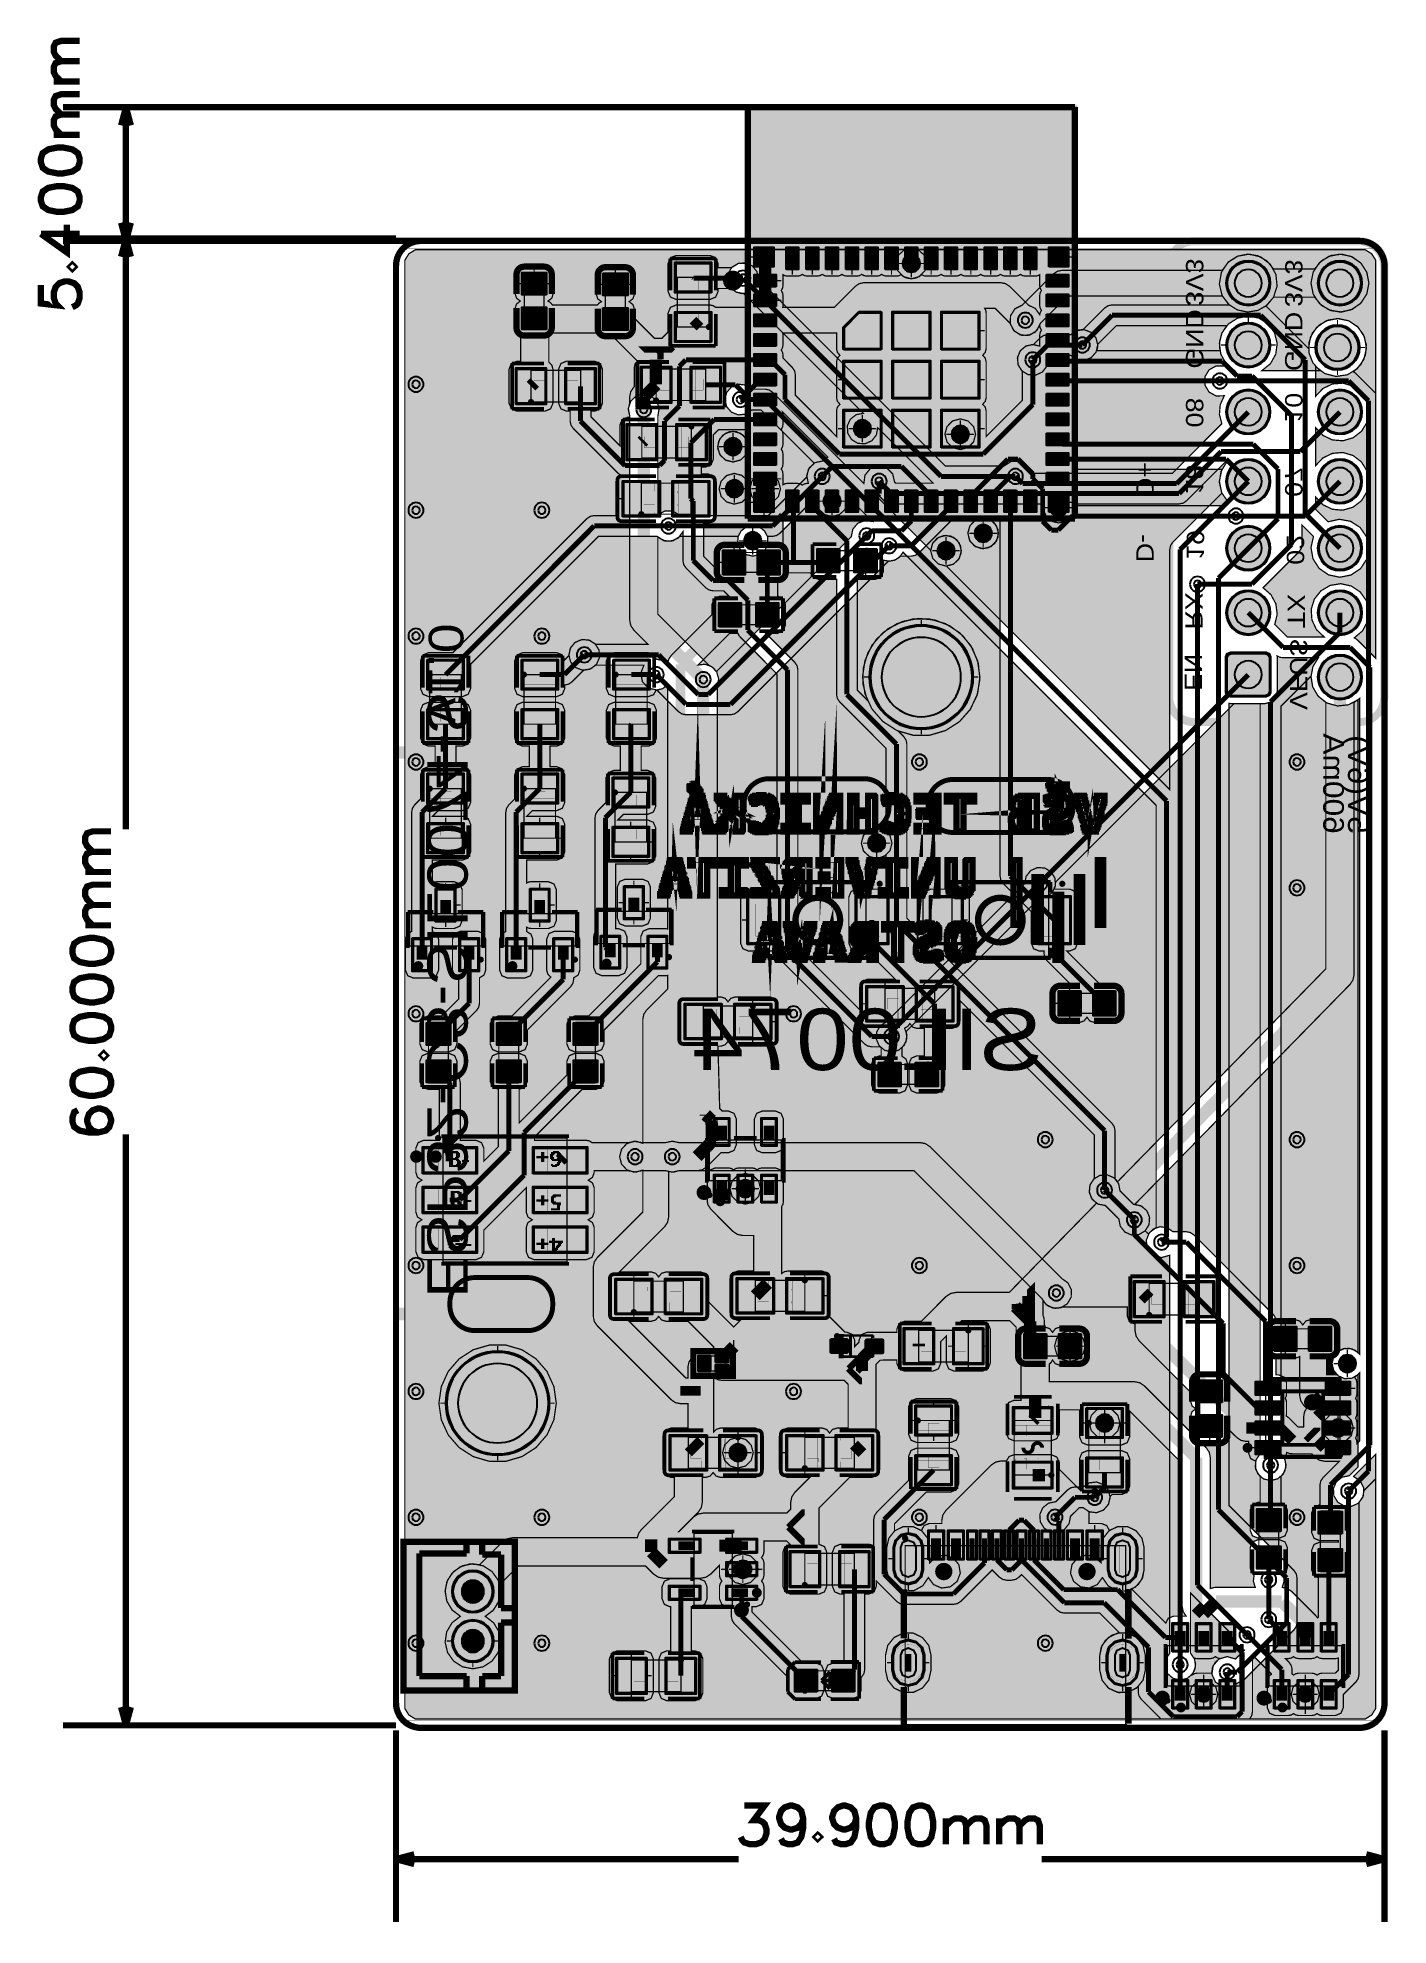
# Model space of a CAD drawing. Header units: millimetres. Extents: x -14.5 to 40, y -68.1 to 8.1.
import ezdxf
from ezdxf.enums import TextEntityAlignment as Align

# ---------------------------------------------------------------- set-up
doc = ezdxf.new("R2010")
doc.units = ezdxf.units.MM
doc.header["$MEASUREMENT"] = 0
for name, color, linetype, true_color in [('Board-Outline-Layer', 7, 'Continuous', 0xff00ff), ('Bottom-Layer', 7, 'Continuous', 0x0000ff), ('Bottom-Paste-Mask-Layer', 7, 'Continuous', 0x800000), ('Bottom-Silkscreen-Layer', 7, 'Continuous', 0x66cc33), ('Bottom-Solder-Mask-Layer', 7, 'Continuous', 0xaa00ff), ('Component-Marking-Layer', 7, 'Continuous', 0x66ffcc), ('Component-Shape-Layer', 7, 'Continuous', 0x00cccc), ('Document-Layer', 7, 'Continuous', 0xffffff), ('Hole-Layer', 7, 'Continuous', 0x222222), ('Multi-Layer', 7, 'Continuous', 0xc0c0c0), ('Pin-Floating-Layer', 7, 'Continuous', 0xff99ff), ('Pin-Soldering-Layer', 7, 'Continuous', 0xcc9999), ('Top-Layer', 7, 'Continuous', 0xff0000), ('Top-Paste-Mask-Layer', 7, 'Continuous', 0x808080), ('Top-Silkscreen-Layer', 7, 'Continuous', 0xffff00), ('Top-Solder-Mask-Layer', 7, 'Continuous', 0x800080)]:
    doc.layers.add(name, color=color, linetype=linetype, true_color=true_color)
doc.styles.get("Standard").update_dxf_attribs({"font": 'arial.ttf'})

msp = doc.modelspace()

# ---------------------------------------------------------------- texts
at = {"layer": 'Bottom-Silkscreen-Layer', "text_generation_flag": 2, "width": 1.1}
for s, height, rotation, p in [('3V3', 0.7, -90, (31.675, -2.725)), ('3V3', 0.7, -90, (35.678, -2.763)), ('GND', 0.7, -90, (31.675, -5.249)), ('GND', 0.7, -90, (35.675, -5.349)), ('08', 0.7, -90, (31.675, -7.625)), ('10', 0.7, -90, (35.675, -7.425)), ('D+', 0.7, -90, (29.675, -10.425)), ('18', 0.7, -90, (31.675, -10.325)), ('07', 0.7, -90, (35.675, -10.425)), ('D-', 0.7, -90, (29.675, -13.063)), ('19', 0.7, -90, (31.707, -12.964)), ('02', 0.7, -90, (35.744, -13.164)), ('RX', 0.7, -90, (31.644, -15.778)), ('TX', 0.7, -90, (35.775, -15.725)), ('v1.0', 1.4, -90, (0.9, -19.6)), ('VFUS', 0.7, -90, (35.875, -19.025)), ('EN', 0.7, -90, (31.624, -18.259)), ('ESP32-C3-SIL0074-S', 1.62485, 270, (0.779, -42.743)), ('600mA', 0.8333, -90, (37.175, -24.025)), ('5V(6V)', 0.8333, -90, (38.175, -24.025))]:
    msp.add_text(s, height=height, rotation=rotation, dxfattribs=at).set_placement(p, align=Align.BOTTOM_LEFT)
msp.add_text('SIL0074', height=2.4763, dxfattribs=at).set_placement((26.1, -34.3), align=Align.BOTTOM_LEFT)

# ---------------------------------------------------------------- hatches: boundary and pattern name
at = {"layer": 'Bottom-Layer'}
for points in [[(0.78, -0.455), (20.521, -0.455), (20.278, -0.675), (20.181, -0.987), (20.257, -1.305), (20.485, -1.541), (20.8, -1.627), (21.116, -1.541), (21.343, -1.305), (21.419, -0.987), (21.322, -0.675), (21.079, -0.455), (39.12, -0.455), (39.382, -0.618), (39.545, -0.88), (39.545, -6.251), (38.746, -5.453), (38.697, -5.411), (38.642, -5.377), (38.946, -5.087), (39.127, -4.709), (39.164, -4.291), (39.051, -3.887), (38.802, -3.55), (38.45, -3.321), (38.04, -3.232), (37.625, -3.293), (37.259, -3.496), (36.987, -3.816), (36.846, -4.211), (36.854, -4.631), (37.009, -5.02), (37.292, -5.33), (34.953, -5.33), (35.294, -5.053), (35.509, -4.669), (35.567, -4.233), (35.46, -3.807), (35.203, -3.45), (34.832, -3.214), (34.4, -3.131), (33.968, -3.214), (33.597, -3.45), (33.34, -3.807), (33.233, -4.233), (33.291, -4.669), (33.506, -5.053), (33.847, -5.33), (33.712, -5.33), (33.435, -5.153), (33.106, -5.142), (32.817, -5.3), (32.649, -5.583), (32.648, -5.912), (32.814, -6.196), (33.102, -6.355), (33.431, -6.347), (33.269, -6.704), (33.235, -7.095), (33.332, -7.475), (31.334, -9.474), (25.611, -9.474), (25.455, -9.173), (25.164, -8.998), (24.825, -9.001), (24.538, -9.181), (22.174, -9.181), (14.623, -1.631), (14.567, -1.339), (14.382, -1.106), (14.11, -0.986), (13.813, -1.005), (13.559, -1.159), (13.405, -1.413), (13.386, -1.71), (13.506, -1.982), (13.739, -2.167), (14.031, -2.223), (18.865, -7.057), (18.573, -7.11), (18.339, -7.292), (18.216, -7.563), (18.234, -7.859), (18.387, -8.113), (18.641, -8.266), (18.937, -8.284), (19.208, -8.161), (19.39, -7.927), (19.443, -7.635), (21.681, -9.874), (20.167, -9.874), (20.123, -9.831), (20.046, -9.497), (19.804, -9.255), (19.47, -9.177), (19.146, -9.286), (18.928, -9.551), (18.883, -9.89), (15.196, -6.204), (15.06, -6.113), (14.9, -6.081), (14.362, -6.081), (14.116, -5.915), (13.821, -5.881), (13.543, -5.988), (13.347, -6.211), (13.276, -6.5), (13.347, -6.789), (13.543, -7.012), (13.821, -7.119), (14.116, -7.085), (14.362, -6.919), (14.726, -6.919), (16.875, -9.067), (16.648, -9.308), (16.577, -9.631), (15.026, -11.181), (11.462, -11.181), (11.186, -11.004), (10.858, -10.992), (10.569, -11.149), (10.569, -7.156), (10.622, -6.853), (10.524, -6.561), (10.298, -6.352), (10, -6.276), (9.702, -6.352), (9.476, -6.561), (9.378, -6.853), (9.431, -7.156), (9.431, -15.4), (9.474, -15.618), (9.598, -15.802), (10.176, -16.381), (8.062, -16.381), (7.816, -16.215), (7.521, -16.181), (7.243, -16.288), (7.047, -16.511), (6.976, -16.8), (7.047, -17.089), (7.243, -17.312), (7.521, -17.419), (7.816, -17.386), (8.062, -17.219), (10.006, -17.219), (9.878, -17.546), (9.947, -17.889), (10.19, -18.142), (10.531, -18.223), (11.404, -19.096), (11.54, -19.187), (11.7, -19.219), (13.5, -19.219), (13.66, -19.187), (13.796, -19.096), (19.869, -13.023), (20.113, -12.987), (20.323, -12.859), (20.467, -12.66), (30.681, -22.874), (30.681, -39.916), (30.405, -40.12), (30.279, -40.439), (30.341, -40.776), (30.571, -41.03), (30.901, -41.124), (31.231, -41.029), (31.231, -57.088), (31.065, -57.334), (31.031, -57.629), (31.138, -57.907), (31.361, -58.103), (31.65, -58.174), (31.939, -58.103), (32.162, -57.907), (32.269, -57.629), (32.236, -57.334), (32.069, -57.088), (32.069, -54.661), (33.727, -56.319), (33.784, -56.611), (33.97, -56.844), (34.243, -56.964), (33.884, -57.323), (33.548, -57.226), (33.212, -57.326), (32.982, -57.591), (32.932, -57.937), (33.077, -58.257), (33.37, -58.448), (33.721, -58.45), (34.017, -58.264), (34.141, -58.223), (34.246, -58.146), (36.246, -56.146), (36.337, -56.01), (36.369, -55.85), (36.369, -54.05), (36.337, -53.89), (36.246, -53.754), (33.619, -51.126), (33.619, -18.759), (33.669, -18.766), (33.72, -18.769), (34.881, -18.769), (34.881, -49.038), (34.715, -49.284), (34.681, -49.579), (34.788, -49.857), (35.011, -50.053), (35.3, -50.124), (35.589, -50.053), (35.812, -49.857), (35.919, -49.579), (35.886, -49.284), (35.719, -49.038), (35.719, -18.874), (36.932, -17.661), (37.001, -18.097), (37.226, -18.477), (37.577, -18.745), (38.002, -18.865), (38.441, -18.818), (38.831, -18.612), (38.831, -44.956), (38.584, -44.809), (38.298, -44.79), (38.033, -44.902), (37.848, -45.121), (37.781, -45.4), (37.848, -45.679), (38.033, -45.899), (38.298, -46.011), (38.584, -45.991), (38.831, -45.845), (38.831, -49.576), (38.481, -49.926), (38.189, -49.983), (37.956, -50.168), (37.836, -50.44), (37.855, -50.736), (38.009, -50.991), (38.263, -51.145), (38.56, -51.164), (38.832, -51.043), (39.017, -50.81), (39.073, -50.519), (39.545, -50.047), (39.545, -59.32), (39.382, -59.582), (39.12, -59.745), (0.78, -59.745), (0.518, -59.582), (0.355, -59.32), (0.355, -0.88), (0.518, -0.618)], [(20.5, -1.008, 1), (21.1, -1.008, 1)], [(25.278, -2.688), (24.981, -2.838), (24.803, -3.119), (24.795, -3.452), (24.959, -3.741), (25.248, -3.905), (25.581, -3.897), (25.862, -3.719), (26.012, -3.422), (27.115, -2.319), (33.353, -2.319), (33.604, -2.657), (33.96, -2.883), (34.372, -2.969), (34.788, -2.903), (35.153, -2.694), (35.421, -2.369), (37.079, -2.369), (37.359, -2.704), (37.743, -2.913), (38.177, -2.966), (38.6, -2.857), (38.954, -2.599), (39.187, -2.229), (39.269, -1.8), (39.187, -1.371), (38.954, -1.001), (38.6, -0.743), (38.177, -0.634), (37.743, -0.687), (37.359, -0.896), (37.079, -1.231), (35.421, -1.231), (35.153, -0.906), (34.788, -0.697), (34.372, -0.631), (33.96, -0.717), (33.604, -0.943), (33.353, -1.281), (26.9, -1.281), (26.701, -1.32), (26.533, -1.433)], [(33.55, -1.8, 1), (35.25, -1.8, 1)], [(37.25, -1.8, 1), (38.95, -1.8, 1)], [(25.259, -5.341), (25.513, -5.495), (25.81, -5.514), (26.082, -5.394), (26.267, -5.161), (26.323, -4.869), (26.474, -4.719), (27.238, -4.719), (27.484, -4.885), (27.779, -4.919), (28.057, -4.812), (28.253, -4.589), (28.324, -4.3), (28.253, -4.011), (28.057, -3.788), (27.779, -3.681), (27.484, -3.715), (27.238, -3.881), (26.3, -3.881), (26.14, -3.913), (26.004, -4.004), (25.731, -4.277), (25.439, -4.333), (25.206, -4.518), (25.086, -4.79), (25.105, -5.087)], [(33.55, -4.3, 1), (35.25, -4.3, 1)], [(37.15, -4.4, 1), (38.85, -4.4, 1)], [(33.55, -7, 1), (35.25, -7, 1)], [(37.25, -7, 1), (38.95, -7, 1)], [(18.525, -7.675, 1), (19.125, -7.675, 1)], [(22.156, -7.899), (22.239, -8.209), (22.465, -8.435), (22.775, -8.518), (23.084, -8.435), (23.311, -8.209), (23.394, -7.899), (23.311, -7.59), (23.084, -7.363), (22.775, -7.28), (22.465, -7.363), (22.239, -7.59)], [(22.475, -7.899, 1), (23.075, -7.899, 1)], [(12.981, -8.4), (13.064, -8.71), (13.291, -8.936), (13.6, -9.019), (13.91, -8.936), (14.136, -8.71), (14.219, -8.4), (14.136, -8.091), (13.91, -7.864), (13.6, -7.781), (13.291, -7.864), (13.064, -8.091)], [(13.3, -8.4, 1), (13.9, -8.4, 1)], [(22.212, -13.219), (22.489, -13.147), (22.705, -12.958), (22.812, -12.692), (22.788, -12.407), (22.638, -12.162), (22.394, -12.012), (22.108, -11.988), (21.842, -12.095), (21.653, -12.311), (21.581, -12.588), (19.41, -10.418), (19.47, -10.423), (19.531, -10.423), (19.697, -10.589), (19.833, -10.68), (19.993, -10.712), (26.149, -10.712), (26.145, -10.99), (26.263, -11.242), (26.479, -11.416), (26.75, -11.479), (27.021, -11.416), (27.237, -11.242), (27.355, -10.99), (27.351, -10.712), (31.607, -10.712), (31.768, -10.68), (31.904, -10.589), (33.474, -9.019), (33.53, -9.019), (33.301, -9.401), (33.232, -9.841), (33.332, -10.275), (31.354, -12.254), (31.263, -12.39), (31.231, -12.55), (31.231, -22.238)], [(33.55, -9.8, 1), (35.25, -9.8, 1)], [(37.25, -9.8, 1), (38.95, -9.8, 1)], [(13.041, -10.1), (13.123, -10.41), (13.35, -10.636), (13.66, -10.719), (13.969, -10.636), (14.196, -10.41), (14.279, -10.1), (14.196, -9.791), (13.969, -9.564), (13.66, -9.481), (13.35, -9.564), (13.123, -9.791)], [(13.36, -10.1, 1), (13.96, -10.1, 1)], [(14.281, -10.1), (14.364, -10.41), (14.591, -10.636), (14.9, -10.719), (15.21, -10.636), (15.436, -10.41), (15.519, -10.1), (15.436, -9.791), (15.21, -9.564), (14.9, -9.481), (14.591, -9.564), (14.364, -9.791)], [(14.6, -10.1, 1), (15.2, -10.1, 1)], [(10.569, -12.051), (10.858, -12.208), (11.186, -12.196), (11.462, -12.019), (13.808, -12.019), (13.79, -12.305), (13.902, -12.568), (14.121, -12.753), (14.4, -12.819), (14.679, -12.753), (14.898, -12.568), (15.01, -12.305), (14.992, -12.019), (15.2, -12.019), (15.36, -11.987), (15.496, -11.896), (17.027, -10.365), (16.984, -10.662), (17.086, -10.945), (17.309, -11.146), (17.6, -11.219), (17.891, -11.146), (18.114, -10.945), (18.216, -10.663), (18.173, -10.366), (19.226, -11.418), (18.921, -11.381), (18.635, -11.494), (18.438, -11.73), (18.377, -12.031), (12.933, -17.475), (12.798, -17.32), (12.621, -17.217), (10.569, -15.164)], [(17.3, -10.6, 1), (17.9, -10.6, 1)], [(26.45, -10.86, 1), (27.05, -10.86, 1)], [(23.081, -11.9), (23.164, -12.21), (23.391, -12.436), (23.7, -12.519), (24.01, -12.436), (24.236, -12.21), (24.319, -11.9), (24.236, -11.591), (24.01, -11.364), (23.7, -11.281), (23.391, -11.364), (23.164, -11.591)], [(14.1, -12.2, 1), (14.7, -12.2, 1)], [(23.4, -11.9, 1), (24, -11.9, 1)], [(33.55, -12.5, 1), (35.25, -12.5, 1)], [(37.25, -12.5, 1), (38.95, -12.5, 1)], [(21.9, -12.6, 1), (22.5, -12.6, 1)], [(33.55, -15.1, 1), (35.25, -15.1, 1)], [(37.25, -15.1, 1), (38.95, -15.1, 1)], [(18.831, -17.7), (18.927, -18.367), (19.207, -18.981), (19.649, -19.49), (20.216, -19.855), (20.863, -20.045), (21.537, -20.045), (22.184, -19.855), (22.751, -19.49), (23.193, -18.981), (23.473, -18.367), (23.569, -17.7), (23.473, -17.033), (23.193, -16.419), (22.751, -15.91), (22.184, -15.545), (21.537, -15.355), (20.863, -15.355), (20.216, -15.545), (19.649, -15.91), (19.207, -16.419), (18.927, -17.033)], [(19.15, -17.7, 1), (23.25, -17.7, 1)], [(35.08, -18.45), (33.72, -18.45), (33.6, -18.4), (33.55, -18.28), (33.55, -16.92), (33.6, -16.8), (33.72, -16.75), (35.08, -16.75), (35.2, -16.8), (35.25, -16.92), (35.25, -18.28), (35.2, -18.4)], [(37.25, -17.7, 1), (38.95, -17.7, 1)], [(18.781, -24.4), (18.864, -24.71), (19.091, -24.936), (19.4, -25.019), (19.71, -24.936), (19.936, -24.71), (20.019, -24.4), (19.936, -24.091), (19.71, -23.864), (19.4, -23.781), (19.091, -23.864), (18.864, -24.091)], [(19.1, -24.4, 1), (19.7, -24.4, 1)], [(19.724, -32.76), (20.008, -32.824), (20.29, -32.753), (20.509, -32.561), (20.617, -32.291), (20.592, -32.001), (25.969, -26.623), (26.261, -26.567), (26.494, -26.382), (26.614, -26.11), (26.595, -25.813), (26.441, -25.559), (26.187, -25.405), (25.89, -25.386), (25.619, -25.506), (25.433, -25.739), (25.377, -26.031), (19.798, -31.61), (19.552, -31.766), (19.404, -32.016), (19.385, -32.306), (19.5, -32.574)], [(11.406, -36.483), (11.15, -36.428), (10.894, -36.483), (9.906, -36.483), (9.603, -36.43), (9.311, -36.528), (9.102, -36.754), (9.026, -37.053), (9.102, -37.351), (9.311, -37.577), (9.603, -37.675), (9.906, -37.622), (10.894, -37.622), (11.15, -37.677), (11.406, -37.622), (20.914, -37.622), (26.067, -42.774), (26.243, -43.026), (26.519, -43.163), (26.827, -43.151), (27.091, -42.994), (27.249, -42.729), (27.26, -42.422), (27.123, -42.146), (26.871, -41.969), (21.552, -36.65), (21.368, -36.527), (21.15, -36.483)], [(13.481, -38.348), (13.564, -38.657), (13.791, -38.884), (14.1, -38.967), (14.41, -38.884), (14.636, -38.657), (14.719, -38.348), (14.636, -38.038), (14.41, -37.812), (14.1, -37.729), (13.791, -37.812), (13.564, -38.038)], [(13.8, -38.348, 1), (14.4, -38.348, 1)], [(29.177, -39.569), (29.233, -39.861), (29.419, -40.094), (29.69, -40.214), (29.987, -40.195), (30.241, -40.041), (30.395, -39.787), (30.414, -39.49), (30.294, -39.219), (30.061, -39.033), (29.769, -38.977), (29.223, -38.431), (29.167, -38.139), (28.982, -37.906), (28.71, -37.786), (28.413, -37.805), (28.159, -37.959), (28.005, -38.213), (27.986, -38.51), (28.106, -38.782), (28.339, -38.967), (28.631, -39.023)], [(26.581, -44.7), (26.664, -45.01), (26.891, -45.236), (27.2, -45.319), (27.51, -45.236), (27.736, -45.01), (27.819, -44.7), (27.736, -44.391), (27.51, -44.164), (27.2, -44.081), (26.891, -44.164), (26.664, -44.391)], [(1.731, -47), (1.827, -47.668), (2.107, -48.281), (2.549, -48.791), (3.116, -49.155), (3.763, -49.345), (4.437, -49.345), (5.084, -49.155), (5.651, -48.791), (6.093, -48.281), (6.373, -47.668), (6.469, -47), (6.373, -46.333), (6.093, -45.719), (5.651, -45.21), (5.084, -44.845), (4.437, -44.655), (3.763, -44.655), (3.116, -44.845), (2.549, -45.21), (2.107, -45.719), (1.827, -46.333)], [(26.9, -44.7, 1), (27.5, -44.7, 1)], [(2.05, -47, 1), (6.15, -47, 1)], [(38.1, -45.4, 1), (38.7, -45.4, 1)], [(27.981, -47.8), (28.064, -48.11), (28.291, -48.336), (28.6, -48.419), (28.91, -48.336), (29.136, -48.11), (29.219, -47.8), (29.136, -47.491), (28.91, -47.264), (28.6, -47.181), (28.291, -47.264), (28.064, -47.491)], [(28.3, -47.8, 1), (28.9, -47.8, 1)], [(37.401, -48), (37.484, -48.31), (37.71, -48.536), (38.02, -48.619), (38.329, -48.536), (38.556, -48.31), (38.639, -48), (38.556, -47.691), (38.329, -47.464), (38.02, -47.381), (37.71, -47.464), (37.484, -47.691)], [(37.72, -48, 1), (38.32, -48, 1)], [(13.181, -49), (13.264, -49.31), (13.491, -49.536), (13.8, -49.619), (14.11, -49.536), (14.336, -49.31), (14.419, -49), (14.336, -48.691), (14.11, -48.464), (13.8, -48.381), (13.491, -48.464), (13.264, -48.691)], [(13.5, -49, 1), (14.1, -49, 1)], [(27.4, -50.381), (27.24, -50.413), (27.104, -50.504), (26.631, -50.977), (26.339, -51.033), (26.106, -51.219), (25.986, -51.49), (26.005, -51.787), (26.159, -52.041), (26.413, -52.195), (26.71, -52.214), (26.982, -52.094), (27.167, -51.861), (27.223, -51.569), (27.574, -51.219), (27.738, -51.219), (27.984, -51.386), (28.279, -51.419), (28.557, -51.312), (28.753, -51.089), (28.824, -50.8), (28.753, -50.511), (28.557, -50.288), (28.279, -50.181), (27.984, -50.215), (27.738, -50.381)], [(21.544, -52.825), (21.458, -52.448), (21.217, -52.146), (20.868, -51.978), (20.482, -51.978), (20.133, -52.146), (19.892, -52.448), (19.806, -52.825), (19.806, -53.725), (19.897, -54.113), (20.152, -54.419), (20.517, -54.579), (20.914, -54.56), (21.262, -54.366), (21.486, -54.037), (21.697, -54.321), (22.023, -54.459), (22.373, -54.41), (22.65, -54.19), (22.776, -53.86), (22.716, -53.511), (22.486, -53.242), (22.151, -53.127), (21.805, -53.2), (21.544, -53.439)], [(21.225, -53.725), (21.151, -54), (20.95, -54.201), (20.675, -54.275), (20.4, -54.201), (20.199, -54), (20.125, -53.725), (20.125, -52.825), (20.199, -52.55), (20.4, -52.349), (20.675, -52.275), (20.95, -52.349), (21.151, -52.55), (21.225, -52.825)], [(27.224, -53.86), (27.35, -54.19), (27.627, -54.41), (27.977, -54.459), (28.303, -54.321), (28.514, -54.037), (28.738, -54.366), (29.086, -54.561), (29.484, -54.579), (29.848, -54.419), (30.103, -54.113), (30.194, -53.725), (30.194, -52.825), (30.108, -52.448), (29.867, -52.146), (29.518, -51.978), (29.132, -51.978), (28.783, -52.146), (28.542, -52.448), (28.456, -52.825), (28.456, -53.438), (28.195, -53.2), (27.849, -53.127), (27.514, -53.242), (27.284, -53.511)], [(29.875, -53.725), (29.801, -54), (29.6, -54.201), (29.325, -54.275), (29.05, -54.201), (28.849, -54), (28.775, -53.725), (28.775, -52.825), (28.849, -52.55), (29.05, -52.349), (29.325, -52.275), (29.6, -52.349), (29.801, -52.55), (29.875, -52.825)], [(13.381, -53.7), (13.464, -54.01), (13.691, -54.236), (14, -54.319), (14.31, -54.236), (14.536, -54.01), (14.619, -53.7), (14.536, -53.391), (14.31, -53.164), (14, -53.081), (13.691, -53.164), (13.464, -53.391)], [(3.1, -53.481), (2.683, -53.562), (2.325, -53.793), (2.08, -54.14), (1.982, -54.554), (2.045, -54.974), (2.261, -55.341), (2.598, -55.6), (2.261, -55.86), (2.045, -56.226), (1.982, -56.647), (2.08, -57.06), (2.325, -57.408), (2.683, -57.638), (3.1, -57.719), (3.517, -57.638), (3.875, -57.408), (4.12, -57.06), (4.218, -56.647), (4.155, -56.226), (3.939, -55.86), (3.602, -55.6), (3.939, -55.341), (4.155, -54.974), (4.218, -54.554), (4.12, -54.14), (3.875, -53.793), (3.517, -53.562)], [(2.3, -54.6, 1), (3.9, -54.6, 1)], [(13.7, -53.7, 1), (14.3, -53.7, 1)], [(2.3, -56.6, 1), (3.9, -56.6, 1)], [(19.756, -57.175), (19.756, -57.775), (19.847, -58.174), (20.102, -58.494), (20.471, -58.671), (20.88, -58.671), (21.248, -58.494), (21.503, -58.174), (21.594, -57.775), (21.594, -57.175), (21.503, -56.776), (21.248, -56.457), (20.88, -56.279), (20.471, -56.279), (20.102, -56.457), (19.847, -56.776)], [(28.406, -57.175), (28.406, -57.775), (28.497, -58.174), (28.752, -58.494), (29.121, -58.671), (29.53, -58.671), (29.898, -58.494), (30.153, -58.174), (30.244, -57.775), (30.244, -57.175), (30.153, -56.776), (29.898, -56.457), (29.53, -56.279), (29.121, -56.279), (28.752, -56.457), (28.497, -56.776)], [(21.275, -57.775), (21.195, -58.075), (20.975, -58.295), (20.675, -58.375), (20.375, -58.295), (20.155, -58.075), (20.075, -57.775), (20.075, -57.175), (20.155, -56.875), (20.375, -56.656), (20.675, -56.575), (20.975, -56.656), (21.195, -56.875), (21.275, -57.175)], [(29.925, -57.775), (29.845, -58.075), (29.625, -58.295), (29.325, -58.375), (29.025, -58.295), (28.805, -58.075), (28.725, -57.775), (28.725, -57.175), (28.805, -56.875), (29.025, -56.656), (29.325, -56.575), (29.625, -56.656), (29.845, -56.875), (29.925, -57.175)], [(32.031, -58.749), (32.107, -59.034), (32.316, -59.242), (32.6, -59.318), (32.885, -59.242), (33.093, -59.034), (33.169, -58.749), (33.093, -58.465), (32.885, -58.256), (32.6, -58.18), (32.316, -58.256), (32.107, -58.465)], [(32.35, -58.749, 1), (32.85, -58.749, 1)], [(36.131, -58.749), (36.207, -59.034), (36.416, -59.242), (36.7, -59.318), (36.985, -59.242), (37.193, -59.034), (37.269, -58.749), (37.193, -58.465), (36.985, -58.256), (36.7, -58.18), (36.416, -58.256), (36.207, -58.465)], [(36.45, -58.749, 1), (36.95, -58.749, 1)]]:
    msp.add_hatch(color=256, dxfattribs=at).paths.add_polyline_path(points)
at = {"layer": 'Bottom-Paste-Mask-Layer'}
for points in [[(20.5, -1.008, 1), (21.1, -1.008, 1)], [(33.55, -1.8, 1), (35.25, -1.8, 1)], [(37.25, -1.8, 1), (38.95, -1.8, 1)], [(33.55, -4.3, 1), (35.25, -4.3, 1)], [(37.15, -4.4, 1), (38.85, -4.4, 1)], [(33.55, -7, 1), (35.25, -7, 1)], [(37.25, -7, 1), (38.95, -7, 1)], [(18.525, -7.675, 1), (19.125, -7.675, 1)], [(22.475, -7.899, 1), (23.075, -7.899, 1)], [(13.3, -8.4, 1), (13.9, -8.4, 1)], [(33.55, -9.8, 1), (35.25, -9.8, 1)], [(37.25, -9.8, 1), (38.95, -9.8, 1)], [(13.36, -10.1, 1), (13.96, -10.1, 1)], [(14.6, -10.1, 1), (15.2, -10.1, 1)], [(17.3, -10.6, 1), (17.9, -10.6, 1)], [(26.45, -10.86, 1), (27.05, -10.86, 1)], [(14.1, -12.2, 1), (14.7, -12.2, 1)], [(23.4, -11.9, 1), (24, -11.9, 1)], [(33.55, -12.5, 1), (35.25, -12.5, 1)], [(37.25, -12.5, 1), (38.95, -12.5, 1)], [(21.9, -12.6, 1), (22.5, -12.6, 1)], [(33.55, -15.1, 1), (35.25, -15.1, 1)], [(37.25, -15.1, 1), (38.95, -15.1, 1)], [(19.15, -17.7, 1), (23.25, -17.7, 1)], [(35.08, -18.45), (33.72, -18.45), (33.6, -18.4), (33.55, -18.28), (33.55, -16.92), (33.6, -16.8), (33.72, -16.75), (35.08, -16.75), (35.2, -16.8), (35.25, -16.92), (35.25, -18.28), (35.2, -18.4)], [(37.25, -17.7, 1), (38.95, -17.7, 1)], [(19.1, -24.4, 1), (19.7, -24.4, 1)], [(13.8, -38.348, 1), (14.4, -38.348, 1)], [(26.9, -44.7, 1), (27.5, -44.7, 1)], [(2.05, -47, 1), (6.15, -47, 1)], [(38.1, -45.4, 1), (38.7, -45.4, 1)], [(28.3, -47.8, 1), (28.9, -47.8, 1)], [(37.72, -48, 1), (38.32, -48, 1)], [(13.5, -49, 1), (14.1, -49, 1)], [(21.225, -53.725), (21.151, -54), (20.95, -54.201), (20.675, -54.275), (20.4, -54.201), (20.199, -54), (20.125, -53.725), (20.125, -52.825), (20.199, -52.55), (20.4, -52.349), (20.675, -52.275), (20.95, -52.349), (21.151, -52.55), (21.225, -52.825)], [(29.875, -53.725), (29.801, -54), (29.6, -54.201), (29.325, -54.275), (29.05, -54.201), (28.849, -54), (28.775, -53.725), (28.775, -52.825), (28.849, -52.55), (29.05, -52.349), (29.325, -52.275), (29.6, -52.349), (29.801, -52.55), (29.875, -52.825)], [(2.3, -54.6, 1), (3.9, -54.6, 1)], [(13.7, -53.7, 1), (14.3, -53.7, 1)], [(2.3, -56.6, 1), (3.9, -56.6, 1)], [(21.275, -57.775), (21.195, -58.075), (20.975, -58.295), (20.675, -58.375), (20.375, -58.295), (20.155, -58.075), (20.075, -57.775), (20.075, -57.175), (20.155, -56.875), (20.375, -56.656), (20.675, -56.575), (20.975, -56.656), (21.195, -56.875), (21.275, -57.175)], [(29.925, -57.775), (29.845, -58.075), (29.625, -58.295), (29.325, -58.375), (29.025, -58.295), (28.805, -58.075), (28.725, -57.775), (28.725, -57.175), (28.805, -56.875), (29.025, -56.656), (29.325, -56.575), (29.625, -56.656), (29.845, -56.875), (29.925, -57.175)], [(32.35, -58.749, 1), (32.85, -58.749, 1)], [(36.45, -58.749, 1), (36.95, -58.749, 1)]]:
    msp.add_hatch(color=256, dxfattribs=at).paths.add_polyline_path(points)
at = {"layer": 'Bottom-Silkscreen-Layer'}
for points in [[(12.058, -22.005), (12.063, -22.009), (12.063, -22.021), (12.063, -22.033), (12.079, -22.033), (12.096, -22.033), (12.096, -22.047), (12.096, -22.061), (12.112, -22.077), (12.128, -22.092), (12.128, -22.112), (12.128, -22.132), (12.145, -22.132), (12.161, -22.132), (12.161, -22.147), (12.161, -22.161), (12.176, -22.168), (12.191, -22.174), (12.193, -22.202), (12.195, -22.23), (12.211, -22.23), (12.227, -22.23), (12.227, -22.246), (12.227, -22.262), (12.241, -22.264), (12.256, -22.266), (12.258, -22.297), (12.26, -22.328), (12.276, -22.328), (12.292, -22.328), (12.292, -22.358), (12.292, -22.387), (12.164, -22.387), (12.037, -22.387), (12.037, -22.371), (12.037, -22.355), (12.02, -22.355), (12.004, -22.355), (12.004, -22.338), (12.004, -22.322), (11.987, -22.322), (11.971, -22.322), (11.971, -22.305), (11.971, -22.289), (11.955, -22.289), (11.938, -22.289), (11.938, -22.273), (11.938, -22.256), (11.922, -22.256), (11.905, -22.256), (11.905, -22.24), (11.905, -22.224), (11.889, -22.224), (11.873, -22.224), (11.873, -22.207), (11.873, -22.191), (11.856, -22.191), (11.84, -22.191), (11.84, -22.161), (11.84, -22.132), (11.856, -22.132), (11.873, -22.132), (11.873, -22.115), (11.873, -22.099), (11.889, -22.099), (11.905, -22.099), (11.905, -22.087), (11.905, -22.074), (11.916, -22.07), (11.926, -22.066), (11.949, -22.066), (11.971, -22.066), (11.971, -22.05), (11.971, -22.033), (11.987, -22.033), (12.003, -22.033), (12.005, -22.019), (12.007, -22.004), (12.03, -22.002), (12.053, -22)], [(27.073, -22.079), (27.073, -22.125), (27.056, -22.125), (27.04, -22.125), (27.04, -22.142), (27.04, -22.158), (27.024, -22.158), (27.007, -22.158), (27.007, -22.174), (27.007, -22.191), (26.991, -22.191), (26.975, -22.191), (26.973, -22.222), (26.971, -22.253), (26.957, -22.255), (26.942, -22.257), (26.942, -22.273), (26.942, -22.289), (26.925, -22.289), (26.909, -22.289), (26.909, -22.305), (26.909, -22.322), (26.893, -22.322), (26.877, -22.322), (26.875, -22.353), (26.873, -22.384), (26.858, -22.386), (26.843, -22.388), (26.843, -22.404), (26.843, -22.42), (26.716, -22.42), (26.588, -22.42), (26.588, -22.404), (26.588, -22.387), (26.571, -22.387), (26.555, -22.387), (26.555, -22.371), (26.555, -22.355), (26.539, -22.355), (26.522, -22.355), (26.522, -22.339), (26.522, -22.323), (26.508, -22.321), (26.493, -22.319), (26.491, -22.287), (26.489, -22.256), (26.473, -22.256), (26.457, -22.256), (26.457, -22.24), (26.457, -22.224), (26.44, -22.224), (26.424, -22.224), (26.424, -22.207), (26.424, -22.191), (26.408, -22.191), (26.391, -22.191), (26.391, -22.175), (26.391, -22.159), (26.375, -22.142), (26.358, -22.126), (26.358, -22.11), (26.358, -22.093), (26.344, -22.091), (26.329, -22.089), (26.327, -22.067), (26.325, -22.045), (26.333, -22.039), (26.342, -22.034), (26.478, -22.034), (26.614, -22.033), (26.614, -22.05), (26.614, -22.066), (26.63, -22.066), (26.647, -22.066), (26.647, -22.082), (26.647, -22.098), (26.662, -22.1), (26.676, -22.102), (26.678, -22.117), (26.68, -22.131), (26.692, -22.135), (26.704, -22.139), (26.711, -22.153), (26.718, -22.168), (26.718, -22.15), (26.719, -22.132), (26.735, -22.132), (26.752, -22.132), (26.752, -22.105), (26.752, -22.079), (26.768, -22.072), (26.784, -22.064), (26.784, -22.049), (26.784, -22.033), (26.929, -22.033), (27.073, -22.033)], [(12.358, -22.541), (12.358, -22.591), (12.374, -22.591), (12.391, -22.591), (12.391, -22.638), (12.391, -22.686), (12.405, -22.692), (12.42, -22.699), (12.422, -22.759), (12.424, -22.82), (12.44, -22.82), (12.456, -22.82), (12.456, -22.869), (12.456, -22.917), (12.471, -22.919), (12.486, -22.921), (12.487, -22.971), (12.489, -23.021), (12.505, -23.036), (12.522, -23.052), (12.522, -23.099), (12.522, -23.147), (12.536, -23.149), (12.551, -23.151), (12.553, -23.196), (12.555, -23.242), (12.571, -23.257), (12.587, -23.271), (12.587, -23.324), (12.587, -23.377), (12.604, -23.377), (12.62, -23.377), (12.62, -23.426), (12.62, -23.474), (12.635, -23.476), (12.649, -23.479), (12.651, -23.542), (12.653, -23.606), (12.669, -23.606), (12.685, -23.606), (12.685, -23.655), (12.685, -23.704), (12.7, -23.706), (12.715, -23.708), (12.717, -23.758), (12.719, -23.808), (12.735, -23.823), (12.751, -23.838), (12.751, -23.883), (12.751, -23.927), (12.623, -23.927), (12.495, -23.927), (12.495, -23.911), (12.495, -23.895), (12.479, -23.895), (12.463, -23.895), (12.463, -23.846), (12.463, -23.797), (12.448, -23.795), (12.433, -23.793), (12.431, -23.729), (12.429, -23.665), (12.413, -23.665), (12.397, -23.665), (12.397, -23.616), (12.397, -23.567), (12.181, -23.567), (11.964, -23.567), (11.964, -23.583), (11.964, -23.6), (11.948, -23.6), (11.932, -23.6), (11.932, -23.655), (11.932, -23.71), (11.928, -23.72), (11.924, -23.731), (11.911, -23.731), (11.899, -23.731), (11.899, -23.78), (11.899, -23.829), (11.883, -23.829), (11.866, -23.829), (11.866, -23.878), (11.866, -23.927), (11.722, -23.927), (11.577, -23.927), (11.579, -23.883), (11.581, -23.839), (11.596, -23.837), (11.611, -23.835), (11.611, -23.786), (11.611, -23.737), (11.627, -23.737), (11.643, -23.737), (11.645, -23.674), (11.647, -23.61), (11.661, -23.608), (11.676, -23.605), (11.676, -23.557), (11.676, -23.508), (11.692, -23.508), (11.708, -23.508), (11.71, -23.447), (11.712, -23.387), (11.727, -23.38), (11.742, -23.374), (11.742, -23.326), (11.742, -23.279), (11.758, -23.279), (11.774, -23.279), (11.776, -23.218), (11.778, -23.157), (11.792, -23.151), (11.807, -23.144), (11.807, -23.097), (11.807, -23.049), (11.824, -23.049), (11.84, -23.049), (11.84, -23), (11.84, -22.951), (11.856, -22.951), (11.872, -22.951), (11.874, -22.887), (11.876, -22.823), (11.891, -22.821), (11.905, -22.819), (11.905, -22.77), (11.905, -22.722), (11.922, -22.722), (11.938, -22.722), (11.938, -22.666), (11.938, -22.61), (11.955, -22.6), (11.971, -22.589), (11.971, -22.541), (11.971, -22.492), (12.164, -22.492), (12.358, -22.492)], [(12.145, -22.879), (12.129, -22.879), (12.127, -22.943), (12.125, -23.007), (12.11, -23.009), (12.096, -23.011), (12.096, -23.06), (12.096, -23.108), (12.079, -23.108), (12.063, -23.108), (12.063, -23.174), (12.063, -23.239), (12.046, -23.239), (12.03, -23.239), (12.03, -23.292), (12.03, -23.344), (12.181, -23.344), (12.332, -23.344), (12.332, -23.325), (12.332, -23.305), (12.315, -23.305), (12.299, -23.305), (12.299, -23.256), (12.299, -23.207), (12.284, -23.205), (12.269, -23.203), (12.267, -23.139), (12.266, -23.075), (12.249, -23.075), (12.233, -23.075), (12.233, -23.023), (12.233, -22.971), (12.223, -22.971), (12.213, -22.971), (12.207, -22.954), (12.2, -22.937), (12.2, -22.892), (12.2, -22.846), (12.184, -22.846), (12.168, -22.846), (12.166, -22.808), (12.165, -22.771), (12.163, -22.825), (12.161, -22.879)], [(13.964, -22.508), (13.964, -22.525), (13.97, -22.525), (13.976, -22.525), (13.986, -22.535), (13.996, -22.546), (13.996, -22.863), (13.996, -23.181), (13.99, -23.194), (13.983, -23.207), (13.972, -23.207), (13.96, -23.207), (13.975, -23.214), (13.99, -23.222), (13.993, -23.233), (13.997, -23.245), (13.99, -23.259), (13.983, -23.272), (13.972, -23.272), (13.96, -23.272), (13.973, -23.28), (13.987, -23.287), (13.991, -23.294), (13.996, -23.302), (13.996, -23.602), (13.996, -23.902), (13.99, -23.915), (13.983, -23.927), (13.842, -23.927), (13.701, -23.927), (13.701, -23.731), (13.701, -23.534), (13.685, -23.534), (13.669, -23.534), (13.669, -23.518), (13.669, -23.502), (13.654, -23.5), (13.639, -23.498), (13.637, -23.484), (13.635, -23.47), (13.622, -23.467), (13.61, -23.463), (13.61, -23.433), (13.61, -23.403), (13.593, -23.403), (13.577, -23.403), (13.577, -23.387), (13.577, -23.37), (13.561, -23.37), (13.544, -23.37), (13.543, -23.336), (13.542, -23.302), (13.539, -23.32), (13.537, -23.338), (13.521, -23.338), (13.505, -23.338), (13.505, -23.37), (13.505, -23.403), (13.488, -23.403), (13.472, -23.403), (13.472, -23.436), (13.472, -23.469), (13.456, -23.469), (13.44, -23.469), (13.438, -23.5), (13.436, -23.531), (13.421, -23.533), (13.406, -23.535), (13.406, -23.557), (13.406, -23.579), (13.396, -23.589), (13.386, -23.6), (13.38, -23.6), (13.374, -23.6), (13.374, -23.616), (13.374, -23.633), (13.357, -23.633), (13.341, -23.633), (13.341, -23.665), (13.341, -23.698), (13.325, -23.698), (13.308, -23.698), (13.308, -23.731), (13.308, -23.764), (13.292, -23.764), (13.275, -23.764), (13.275, -23.796), (13.275, -23.829), (13.259, -23.829), (13.243, -23.829), (13.241, -23.86), (13.239, -23.891), (13.225, -23.894), (13.21, -23.896), (13.21, -23.912), (13.21, -23.927), (13.049, -23.927), (12.889, -23.927), (12.889, -23.898), (12.889, -23.868), (12.905, -23.868), (12.921, -23.868), (12.921, -23.836), (12.921, -23.803), (12.937, -23.803), (12.954, -23.803), (12.955, -23.772), (12.957, -23.741), (12.972, -23.739), (12.987, -23.736), (12.987, -23.714), (12.987, -23.692), (12.997, -23.682), (13.008, -23.672), (13.014, -23.672), (13.02, -23.672), (13.02, -23.655), (13.02, -23.639), (13.036, -23.639), (13.053, -23.639), (13.053, -23.606), (13.053, -23.574), (13.069, -23.574), (13.085, -23.574), (13.085, -23.541), (13.085, -23.508), (13.101, -23.508), (13.117, -23.508), (13.119, -23.477), (13.121, -23.446), (13.136, -23.444), (13.151, -23.442), (13.151, -23.42), (13.151, -23.398), (13.161, -23.387), (13.171, -23.377), (13.178, -23.377), (13.184, -23.377), (13.184, -23.361), (13.184, -23.344), (13.2, -23.344), (13.216, -23.344), (13.216, -23.311), (13.216, -23.279), (13.233, -23.279), (13.249, -23.279), (13.249, -23.246), (13.249, -23.213), (13.265, -23.213), (13.281, -23.213), (13.283, -23.182), (13.285, -23.151), (13.3, -23.149), (13.314, -23.147), (13.316, -23.119), (13.318, -23.092), (13.334, -23.084), (13.351, -23.076), (13.333, -23.076), (13.315, -23.075), (13.315, -23.059), (13.315, -23.043), (13.298, -23.043), (13.282, -23.043), (13.282, -23.028), (13.282, -23.013), (13.267, -23.007), (13.252, -23), (13.25, -22.972), (13.248, -22.944), (13.232, -22.944), (13.216, -22.944), (13.216, -22.928), (13.216, -22.912), (13.2, -22.912), (13.184, -22.912), (13.184, -22.898), (13.184, -22.884), (13.167, -22.871), (13.151, -22.858), (13.151, -22.836), (13.151, -22.813), (13.134, -22.813), (13.118, -22.813), (13.118, -22.797), (13.118, -22.781), (13.102, -22.781), (13.085, -22.781), (13.085, -22.748), (13.085, -22.715), (13.069, -22.715), (13.053, -22.715), (13.053, -22.699), (13.053, -22.682), (13.036, -22.682), (13.02, -22.682), (13.02, -22.666), (13.02, -22.65), (13.005, -22.648), (12.99, -22.646), (12.988, -22.615), (12.986, -22.584), (12.97, -22.584), (12.954, -22.584), (12.954, -22.538), (12.954, -22.492), (13.098, -22.492), (13.243, -22.492), (13.243, -22.511), (13.243, -22.529), (13.259, -22.545), (13.275, -22.56), (13.275, -22.575), (13.275, -22.591), (13.292, -22.591), (13.308, -22.591), (13.308, -22.606), (13.308, -22.622), (13.323, -22.624), (13.338, -22.627), (13.34, -22.658), (13.342, -22.689), (13.358, -22.689), (13.374, -22.689), (13.374, -22.705), (13.374, -22.722), (13.39, -22.722), (13.406, -22.722), (13.406, -22.736), (13.406, -22.751), (13.421, -22.758), (13.436, -22.764), (13.438, -22.792), (13.44, -22.82), (13.456, -22.82), (13.472, -22.82), (13.472, -22.836), (13.472, -22.853), (13.488, -22.853), (13.505, -22.853), (13.505, -22.867), (13.505, -22.881), (13.521, -22.896), (13.538, -22.911), (13.538, -22.931), (13.538, -22.951), (13.554, -22.951), (13.57, -22.951), (13.57, -22.967), (13.57, -22.984), (13.587, -22.984), (13.603, -22.984), (13.603, -23.002), (13.603, -23.021), (13.62, -23.036), (13.636, -23.052), (13.636, -23.067), (13.636, -23.082), (13.652, -23.082), (13.669, -23.082), (13.669, -23.098), (13.669, -23.113), (13.685, -23.116), (13.701, -23.12), (13.703, -22.808), (13.705, -22.495), (13.834, -22.494), (13.964, -22.492)], [(14.877, -22.464), (14.881, -22.468), (14.881, -22.48), (14.881, -22.492), (14.93, -22.492), (14.98, -22.492), (14.98, -22.509), (14.98, -22.525), (15.012, -22.525), (15.045, -22.525), (15.045, -22.541), (15.045, -22.558), (15.078, -22.558), (15.111, -22.558), (15.111, -22.574), (15.111, -22.591), (15.127, -22.591), (15.143, -22.591), (15.143, -22.607), (15.143, -22.623), (15.16, -22.623), (15.176, -22.623), (15.176, -22.64), (15.176, -22.656), (15.193, -22.656), (15.209, -22.656), (15.209, -22.672), (15.209, -22.689), (15.225, -22.689), (15.242, -22.689), (15.242, -22.722), (15.242, -22.754), (15.258, -22.754), (15.275, -22.754), (15.275, -22.787), (15.275, -22.82), (15.291, -22.82), (15.307, -22.82), (15.307, -22.852), (15.307, -22.885), (15.322, -22.887), (15.337, -22.889), (15.339, -22.985), (15.34, -23.081), (15.355, -23.083), (15.37, -23.085), (15.37, -23.21), (15.37, -23.334), (15.355, -23.336), (15.34, -23.339), (15.34, -23.436), (15.34, -23.534), (15.324, -23.534), (15.307, -23.534), (15.307, -23.583), (15.307, -23.633), (15.291, -23.633), (15.275, -23.633), (15.275, -23.665), (15.275, -23.698), (15.259, -23.698), (15.242, -23.698), (15.24, -23.729), (15.238, -23.76), (15.224, -23.762), (15.209, -23.765), (15.209, -23.78), (15.209, -23.796), (15.193, -23.796), (15.176, -23.796), (15.176, -23.813), (15.176, -23.829), (15.16, -23.829), (15.143, -23.829), (15.143, -23.846), (15.143, -23.862), (15.128, -23.862), (15.113, -23.862), (15.105, -23.878), (15.098, -23.895), (15.071, -23.895), (15.045, -23.895), (15.045, -23.911), (15.045, -23.927), (14.997, -23.927), (14.948, -23.927), (14.944, -23.944), (14.94, -23.96), (14.766, -23.96), (14.593, -23.96), (14.593, -23.944), (14.593, -23.927), (14.544, -23.927), (14.495, -23.927), (14.495, -23.911), (14.495, -23.895), (14.446, -23.895), (14.397, -23.895), (14.395, -23.88), (14.393, -23.865), (14.375, -23.863), (14.357, -23.861), (14.357, -23.845), (14.357, -23.829), (14.341, -23.829), (14.324, -23.829), (14.324, -23.783), (14.324, -23.737), (14.34, -23.737), (14.356, -23.737), (14.358, -23.706), (14.36, -23.675), (14.374, -23.673), (14.388, -23.671), (14.394, -23.64), (14.4, -23.61), (14.422, -23.61), (14.445, -23.61), (14.452, -23.624), (14.458, -23.639), (14.49, -23.639), (14.521, -23.639), (14.521, -23.655), (14.521, -23.671), (14.568, -23.673), (14.616, -23.675), (14.618, -23.69), (14.62, -23.705), (14.736, -23.705), (14.852, -23.705), (14.858, -23.69), (14.865, -23.675), (14.893, -23.673), (14.921, -23.671), (14.921, -23.655), (14.921, -23.639), (14.937, -23.639), (14.953, -23.639), (14.953, -23.623), (14.953, -23.606), (14.97, -23.606), (14.986, -23.606), (14.986, -23.59), (14.986, -23.574), (15.003, -23.574), (15.019, -23.574), (15.019, -23.541), (15.019, -23.508), (15.035, -23.508), (15.052, -23.508), (15.052, -23.442), (15.052, -23.377), (15.068, -23.377), (15.084, -23.377), (15.084, -23.21), (15.084, -23.043), (15.068, -23.043), (15.052, -23.043), (15.052, -22.977), (15.052, -22.912), (15.035, -22.912), (15.019, -22.912), (15.019, -22.892), (15.019, -22.872), (15.003, -22.857), (14.986, -22.841), (14.986, -22.827), (14.986, -22.813), (14.97, -22.813), (14.953, -22.813), (14.953, -22.797), (14.953, -22.781), (14.937, -22.781), (14.921, -22.781), (14.921, -22.764), (14.921, -22.748), (14.888, -22.748), (14.855, -22.748), (14.855, -22.731), (14.855, -22.715), (14.753, -22.715), (14.652, -22.715), (14.652, -22.731), (14.652, -22.748), (14.603, -22.748), (14.554, -22.748), (14.554, -22.764), (14.554, -22.781), (14.521, -22.781), (14.488, -22.781), (14.488, -22.797), (14.488, -22.813), (14.459, -22.813), (14.431, -22.813), (14.427, -22.799), (14.423, -22.784), (14.423, -22.766), (14.422, -22.748), (14.406, -22.748), (14.39, -22.748), (14.39, -22.732), (14.39, -22.717), (14.377, -22.713), (14.364, -22.71), (14.36, -22.68), (14.355, -22.649), (14.343, -22.649), (14.332, -22.649), (14.327, -22.636), (14.323, -22.622), (14.327, -22.598), (14.332, -22.574), (14.339, -22.566), (14.345, -22.558), (14.37, -22.558), (14.395, -22.558), (14.397, -22.543), (14.4, -22.528), (14.447, -22.526), (14.495, -22.524), (14.495, -22.508), (14.495, -22.492), (14.576, -22.492), (14.658, -22.492), (14.658, -22.476), (14.658, -22.459), (14.765, -22.459), (14.873, -22.459)], [(16.618, -22.604), (16.618, -22.715), (16.438, -22.715), (16.258, -22.715), (16.258, -23.21), (16.258, -23.705), (16.438, -23.705), (16.618, -23.705), (16.618, -23.816), (16.618, -23.927), (16.13, -23.927), (15.642, -23.927), (15.642, -23.816), (15.642, -23.705), (15.822, -23.705), (16.002, -23.705), (16.002, -23.21), (16.002, -22.715), (15.822, -22.715), (15.642, -22.715), (15.642, -22.604), (15.642, -22.492), (16.13, -22.492), (16.618, -22.492)], [(17.929, -23.21), (17.929, -23.927), (17.801, -23.927), (17.674, -23.927), (17.672, -23.434), (17.671, -22.941), (17.669, -22.976), (17.666, -23.01), (17.651, -23.01), (17.635, -23.01), (17.633, -23.057), (17.631, -23.105), (17.616, -23.107), (17.601, -23.109), (17.601, -23.141), (17.601, -23.174), (17.585, -23.174), (17.569, -23.174), (17.567, -23.218), (17.565, -23.262), (17.551, -23.269), (17.536, -23.275), (17.536, -23.306), (17.536, -23.338), (17.52, -23.338), (17.503, -23.338), (17.503, -23.37), (17.503, -23.402), (17.487, -23.417), (17.471, -23.433), (17.47, -23.467), (17.47, -23.501), (17.454, -23.501), (17.438, -23.501), (17.438, -23.534), (17.438, -23.567), (17.421, -23.567), (17.405, -23.567), (17.403, -23.615), (17.402, -23.662), (17.387, -23.664), (17.372, -23.666), (17.372, -23.699), (17.372, -23.731), (17.356, -23.731), (17.34, -23.731), (17.338, -23.775), (17.336, -23.819), (17.321, -23.826), (17.306, -23.832), (17.306, -23.863), (17.306, -23.895), (17.29, -23.895), (17.274, -23.895), (17.274, -23.911), (17.274, -23.927), (17.113, -23.927), (16.953, -23.927), (16.953, -23.21), (16.953, -22.492), (17.08, -22.492), (17.208, -22.492), (17.209, -22.985), (17.211, -23.479), (17.213, -23.444), (17.215, -23.41), (17.231, -23.41), (17.247, -23.41), (17.249, -23.365), (17.251, -23.321), (17.266, -23.315), (17.28, -23.308), (17.28, -23.277), (17.28, -23.246), (17.297, -23.246), (17.313, -23.246), (17.313, -23.214), (17.313, -23.182), (17.329, -23.166), (17.346, -23.151), (17.346, -23.116), (17.346, -23.082), (17.362, -23.082), (17.379, -23.082), (17.379, -23.049), (17.379, -23.017), (17.395, -23.017), (17.411, -23.017), (17.413, -22.969), (17.415, -22.921), (17.429, -22.919), (17.444, -22.917), (17.444, -22.885), (17.444, -22.853), (17.461, -22.853), (17.477, -22.853), (17.477, -22.813), (17.477, -22.774), (17.493, -22.764), (17.51, -22.753), (17.51, -22.721), (17.51, -22.689), (17.526, -22.689), (17.542, -22.689), (17.542, -22.656), (17.542, -22.623), (17.559, -22.623), (17.575, -22.623), (17.577, -22.576), (17.578, -22.528), (17.593, -22.526), (17.608, -22.524), (17.608, -22.508), (17.608, -22.492), (17.769, -22.492), (17.929, -22.492)], [(19.334, -22.497), (19.338, -22.501), (19.338, -23.214), (19.338, -23.927), (19.194, -23.927), (19.05, -23.927), (19.05, -23.616), (19.05, -23.305), (18.817, -23.305), (18.585, -23.305), (18.585, -23.616), (18.585, -23.927), (18.454, -23.927), (18.322, -23.927), (18.324, -23.211), (18.326, -22.495), (18.455, -22.494), (18.585, -22.492), (18.585, -22.787), (18.585, -23.082), (18.817, -23.082), (19.05, -23.082), (19.05, -22.787), (19.05, -22.492), (19.19, -22.492), (19.33, -22.492)], [(20.219, -22.464), (20.223, -22.468), (20.223, -22.48), (20.223, -22.492), (20.272, -22.492), (20.322, -22.492), (20.322, -22.509), (20.322, -22.525), (20.354, -22.525), (20.387, -22.525), (20.387, -22.541), (20.387, -22.557), (20.418, -22.559), (20.449, -22.561), (20.452, -22.576), (20.454, -22.591), (20.47, -22.591), (20.485, -22.591), (20.485, -22.607), (20.485, -22.623), (20.502, -22.623), (20.518, -22.623), (20.518, -22.64), (20.518, -22.656), (20.535, -22.656), (20.551, -22.656), (20.551, -22.689), (20.551, -22.722), (20.567, -22.722), (20.584, -22.722), (20.584, -22.738), (20.584, -22.754), (20.6, -22.754), (20.617, -22.754), (20.617, -22.786), (20.617, -22.817), (20.631, -22.823), (20.646, -22.83), (20.648, -22.88), (20.65, -22.931), (20.666, -22.944), (20.682, -22.956), (20.681, -23.224), (20.679, -23.492), (20.664, -23.498), (20.649, -23.505), (20.649, -23.552), (20.649, -23.6), (20.633, -23.6), (20.617, -23.6), (20.617, -23.636), (20.617, -23.673), (20.61, -23.685), (20.603, -23.698), (20.593, -23.698), (20.584, -23.698), (20.584, -23.714), (20.584, -23.731), (20.568, -23.731), (20.552, -23.731), (20.55, -23.762), (20.548, -23.793), (20.533, -23.795), (20.518, -23.797), (20.518, -23.813), (20.518, -23.829), (20.502, -23.829), (20.486, -23.829), (20.484, -23.844), (20.482, -23.859), (20.451, -23.861), (20.42, -23.863), (20.42, -23.879), (20.42, -23.895), (20.387, -23.895), (20.354, -23.895), (20.354, -23.911), (20.354, -23.927), (20.305, -23.927), (20.256, -23.927), (20.256, -23.944), (20.256, -23.96), (20.095, -23.96), (19.935, -23.96), (19.935, -23.944), (19.935, -23.928), (19.871, -23.926), (19.807, -23.924), (19.805, -23.909), (19.803, -23.895), (19.771, -23.895), (19.738, -23.895), (19.738, -23.879), (19.738, -23.863), (19.707, -23.861), (19.676, -23.859), (19.674, -23.844), (19.672, -23.829), (19.656, -23.829), (19.64, -23.829), (19.64, -23.8), (19.64, -23.77), (19.656, -23.77), (19.673, -23.77), (19.673, -23.737), (19.673, -23.705), (19.689, -23.705), (19.705, -23.705), (19.707, -23.677), (19.709, -23.649), (19.723, -23.643), (19.738, -23.636), (19.74, -23.623), (19.742, -23.61), (19.768, -23.61), (19.794, -23.61), (19.796, -23.624), (19.798, -23.639), (19.83, -23.639), (19.863, -23.639), (19.863, -23.655), (19.863, -23.672), (19.896, -23.672), (19.928, -23.672), (19.928, -23.688), (19.928, -23.705), (20.063, -23.705), (20.197, -23.705), (20.197, -23.688), (20.197, -23.672), (20.23, -23.672), (20.263, -23.672), (20.263, -23.655), (20.263, -23.639), (20.275, -23.639), (20.288, -23.639), (20.29, -23.624), (20.292, -23.61), (20.307, -23.608), (20.322, -23.605), (20.322, -23.59), (20.322, -23.574), (20.328, -23.558), (20.334, -23.541), (20.344, -23.541), (20.354, -23.541), (20.356, -23.51), (20.358, -23.479), (20.372, -23.477), (20.386, -23.475), (20.388, -23.353), (20.391, -23.232), (20.404, -23.221), (20.418, -23.21), (20.404, -23.199), (20.391, -23.189), (20.389, -23.085), (20.386, -22.98), (20.378, -22.974), (20.37, -22.967), (20.362, -22.953), (20.354, -22.939), (20.354, -22.909), (20.354, -22.88), (20.34, -22.878), (20.325, -22.876), (20.323, -22.844), (20.321, -22.813), (20.305, -22.813), (20.289, -22.813), (20.289, -22.797), (20.289, -22.781), (20.264, -22.779), (20.24, -22.777), (20.233, -22.763), (20.227, -22.748), (20.196, -22.748), (20.164, -22.748), (20.164, -22.731), (20.164, -22.715), (20.08, -22.715), (19.995, -22.715), (19.993, -22.73), (19.991, -22.745), (19.943, -22.746), (19.896, -22.748), (19.894, -22.763), (19.892, -22.777), (19.862, -22.779), (19.831, -22.781), (19.829, -22.796), (19.827, -22.81), (19.799, -22.812), (19.771, -22.814), (19.771, -22.797), (19.771, -22.781), (19.755, -22.781), (19.738, -22.781), (19.738, -22.748), (19.738, -22.715), (19.722, -22.715), (19.705, -22.715), (19.705, -22.699), (19.705, -22.683), (19.689, -22.666), (19.673, -22.65), (19.673, -22.604), (19.673, -22.558), (19.705, -22.558), (19.738, -22.558), (19.738, -22.541), (19.738, -22.525), (19.771, -22.525), (19.804, -22.525), (19.804, -22.515), (19.804, -22.506), (19.816, -22.499), (19.829, -22.492), (19.897, -22.492), (19.965, -22.492), (19.971, -22.477), (19.977, -22.463), (20.096, -22.461), (20.214, -22.459)], [(21.895, -23.21), (21.895, -23.927), (21.452, -23.927), (21.01, -23.927), (21.01, -23.816), (21.01, -23.705), (21.324, -23.705), (21.639, -23.705), (21.639, -23.521), (21.639, -23.338), (21.377, -23.338), (21.115, -23.338), (21.115, -23.322), (21.115, -23.306), (21.1, -23.304), (21.085, -23.302), (21.083, -23.212), (21.082, -23.122), (21.098, -23.118), (21.115, -23.113), (21.115, -23.098), (21.115, -23.082), (21.377, -23.082), (21.639, -23.082), (21.639, -22.899), (21.639, -22.715), (21.324, -22.715), (21.01, -22.715), (21.01, -22.604), (21.01, -22.492), (21.452, -22.492), (21.895, -22.492)], [(23.337, -22.604), (23.337, -22.715), (23.124, -22.715), (22.911, -22.715), (22.911, -23.321), (22.911, -23.927), (22.774, -23.927), (22.638, -23.927), (22.63, -23.92), (22.622, -23.912), (22.622, -23.313), (22.622, -22.715), (22.426, -22.715), (22.229, -22.715), (22.229, -22.604), (22.229, -22.492), (22.783, -22.492), (23.337, -22.492)], [(25.86, -23.21), (25.86, -23.927), (25.487, -23.927), (25.113, -23.927), (25.113, -23.911), (25.113, -23.895), (25.065, -23.893), (25.018, -23.891), (25.016, -23.877), (25.014, -23.862), (24.998, -23.862), (24.982, -23.862), (24.982, -23.846), (24.982, -23.829), (24.966, -23.829), (24.949, -23.829), (24.949, -23.813), (24.949, -23.796), (24.933, -23.796), (24.916, -23.796), (24.916, -23.78), (24.916, -23.764), (24.9, -23.764), (24.884, -23.764), (24.884, -23.731), (24.884, -23.698), (24.867, -23.698), (24.851, -23.698), (24.851, -23.646), (24.851, -23.593), (24.841, -23.593), (24.831, -23.593), (24.824, -23.576), (24.818, -23.56), (24.818, -23.501), (24.818, -23.442), (24.834, -23.442), (24.85, -23.442), (24.852, -23.379), (24.854, -23.315), (24.869, -23.313), (24.884, -23.311), (24.884, -23.295), (24.884, -23.279), (24.9, -23.279), (24.916, -23.279), (24.916, -23.262), (24.916, -23.246), (24.933, -23.246), (24.949, -23.246), (24.949, -23.229), (24.949, -23.213), (24.965, -23.213), (24.981, -23.213), (24.983, -23.198), (24.985, -23.184), (25.034, -23.18), (25.084, -23.176), (25.049, -23.175), (25.015, -23.174), (25.015, -23.157), (25.015, -23.141), (24.998, -23.141), (24.982, -23.141), (24.982, -23.125), (24.982, -23.108), (24.966, -23.108), (24.949, -23.108), (24.949, -23.092), (24.949, -23.076), (24.934, -23.074), (24.92, -23.072), (24.918, -23.043), (24.916, -23.013), (24.901, -23.006), (24.887, -23), (24.885, -22.877), (24.883, -22.754), (24.9, -22.754), (24.916, -22.754), (24.916, -22.712), (24.916, -22.669), (24.933, -22.661), (24.949, -22.654), (24.949, -22.639), (24.949, -22.623), (24.966, -22.623), (24.982, -22.623), (24.982, -22.607), (24.982, -22.591), (24.998, -22.591), (25.015, -22.591), (25.015, -22.581), (25.015, -22.571), (25.027, -22.565), (25.04, -22.558), (25.06, -22.558), (25.079, -22.558), (25.081, -22.543), (25.084, -22.528), (25.147, -22.526), (25.21, -22.525), (25.213, -22.51), (25.215, -22.495), (25.537, -22.494), (25.86, -22.492)], [(25.367, -22.763), (25.365, -22.777), (25.318, -22.779), (25.27, -22.781), (25.27, -22.797), (25.27, -22.813), (25.254, -22.813), (25.238, -22.813), (25.238, -22.83), (25.238, -22.846), (25.221, -22.846), (25.205, -22.846), (25.205, -22.898), (25.205, -22.95), (25.22, -22.952), (25.234, -22.954), (25.236, -22.985), (25.238, -23.017), (25.254, -23.017), (25.27, -23.017), (25.27, -23.033), (25.27, -23.049), (25.336, -23.049), (25.401, -23.049), (25.401, -23.066), (25.401, -23.082), (25.47, -23.082), (25.539, -23.082), (25.539, -22.915), (25.539, -22.748), (25.454, -22.748), (25.37, -22.748)], [(26.909, -22.509), (26.909, -22.525), (26.942, -22.525), (26.975, -22.525), (26.975, -22.541), (26.975, -22.557), (27.006, -22.559), (27.037, -22.561), (27.039, -22.576), (27.041, -22.591), (27.057, -22.591), (27.073, -22.591), (27.073, -22.607), (27.073, -22.623), (27.089, -22.623), (27.106, -22.623), (27.106, -22.637), (27.106, -22.651), (27.122, -22.666), (27.138, -22.682), (27.138, -22.718), (27.138, -22.754), (27.155, -22.754), (27.171, -22.754), (27.171, -22.899), (27.171, -23.043), (27.155, -23.043), (27.138, -23.043), (27.138, -23.075), (27.138, -23.108), (27.122, -23.108), (27.106, -23.108), (27.106, -23.125), (27.106, -23.141), (27.09, -23.141), (27.074, -23.141), (27.072, -23.172), (27.07, -23.203), (27.038, -23.205), (27.007, -23.207), (27.007, -23.223), (27.007, -23.239), (26.991, -23.239), (26.975, -23.239), (26.975, -23.256), (26.975, -23.272), (26.942, -23.272), (26.909, -23.272), (26.909, -23.288), (26.909, -23.305), (26.876, -23.305), (26.843, -23.305), (26.843, -23.321), (26.843, -23.338), (26.811, -23.338), (26.778, -23.338), (26.778, -23.354), (26.778, -23.37), (26.745, -23.37), (26.712, -23.37), (26.712, -23.387), (26.712, -23.403), (26.68, -23.403), (26.647, -23.403), (26.647, -23.42), (26.647, -23.436), (26.614, -23.436), (26.581, -23.436), (26.581, -23.452), (26.581, -23.469), (26.565, -23.469), (26.548, -23.469), (26.548, -23.485), (26.548, -23.501), (26.532, -23.501), (26.516, -23.501), (26.516, -23.554), (26.516, -23.606), (26.532, -23.606), (26.548, -23.606), (26.548, -23.623), (26.548, -23.639), (26.565, -23.639), (26.581, -23.639), (26.581, -23.655), (26.581, -23.671), (26.625, -23.673), (26.67, -23.675), (26.676, -23.69), (26.683, -23.705), (26.701, -23.705), (26.719, -23.705), (26.719, -23.688), (26.719, -23.672), (26.801, -23.672), (26.883, -23.672), (26.883, -23.655), (26.883, -23.639), (26.915, -23.639), (26.947, -23.639), (26.949, -23.624), (26.952, -23.61), (26.983, -23.608), (27.014, -23.606), (27.014, -23.594), (27.014, -23.582), (27.024, -23.578), (27.035, -23.574), (27.086, -23.574), (27.138, -23.574), (27.138, -23.606), (27.138, -23.639), (27.155, -23.639), (27.171, -23.639), (27.171, -23.672), (27.171, -23.705), (27.188, -23.705), (27.204, -23.705), (27.204, -23.737), (27.204, -23.769), (27.219, -23.771), (27.233, -23.773), (27.235, -23.801), (27.237, -23.829), (27.221, -23.829), (27.204, -23.829), (27.204, -23.846), (27.204, -23.862), (27.171, -23.862), (27.138, -23.862), (27.138, -23.878), (27.138, -23.895), (27.089, -23.895), (27.04, -23.895), (27.04, -23.911), (27.04, -23.927), (26.991, -23.927), (26.943, -23.927), (26.941, -23.942), (26.938, -23.957), (26.716, -23.957), (26.493, -23.957), (26.491, -23.942), (26.489, -23.927), (26.456, -23.927), (26.424, -23.927), (26.424, -23.911), (26.424, -23.895), (26.391, -23.895), (26.358, -23.895), (26.358, -23.878), (26.358, -23.862), (26.342, -23.862), (26.326, -23.862), (26.326, -23.846), (26.326, -23.829), (26.309, -23.829), (26.293, -23.829), (26.293, -23.813), (26.293, -23.796), (26.276, -23.796), (26.26, -23.796), (26.26, -23.764), (26.26, -23.731), (26.244, -23.731), (26.227, -23.731), (26.227, -23.682), (26.227, -23.633), (26.211, -23.633), (26.195, -23.633), (26.195, -23.538), (26.195, -23.442), (26.211, -23.442), (26.227, -23.442), (26.227, -23.393), (26.227, -23.344), (26.244, -23.344), (26.26, -23.344), (26.26, -23.311), (26.26, -23.279), (26.276, -23.279), (26.293, -23.279), (26.293, -23.262), (26.293, -23.246), (26.309, -23.246), (26.326, -23.246), (26.326, -23.229), (26.326, -23.213), (26.358, -23.213), (26.391, -23.213), (26.391, -23.197), (26.391, -23.18), (26.408, -23.18), (26.424, -23.18), (26.424, -23.164), (26.424, -23.148), (26.457, -23.148), (26.489, -23.148), (26.489, -23.131), (26.489, -23.115), (26.522, -23.115), (26.555, -23.115), (26.555, -23.098), (26.555, -23.082), (26.588, -23.082), (26.621, -23.082), (26.621, -23.066), (26.621, -23.049), (26.67, -23.049), (26.719, -23.049), (26.719, -23.033), (26.719, -23.017), (26.735, -23.017), (26.751, -23.017), (26.753, -23.002), (26.755, -22.987), (26.786, -22.985), (26.817, -22.983), (26.819, -22.952), (26.82, -22.921), (26.835, -22.919), (26.85, -22.917), (26.85, -22.865), (26.85, -22.813), (26.834, -22.813), (26.817, -22.813), (26.817, -22.797), (26.817, -22.781), (26.784, -22.781), (26.752, -22.781), (26.752, -22.764), (26.752, -22.748), (26.683, -22.748), (26.614, -22.748), (26.614, -22.764), (26.614, -22.781), (26.548, -22.781), (26.483, -22.781), (26.483, -22.797), (26.483, -22.813), (26.45, -22.813), (26.417, -22.813), (26.417, -22.83), (26.417, -22.846), (26.355, -22.846), (26.293, -22.846), (26.293, -22.813), (26.293, -22.781), (26.276, -22.781), (26.26, -22.781), (26.26, -22.748), (26.26, -22.715), (26.254, -22.715), (26.248, -22.715), (26.238, -22.705), (26.227, -22.694), (26.227, -22.642), (26.227, -22.591), (26.244, -22.591), (26.26, -22.591), (26.26, -22.574), (26.26, -22.558), (26.292, -22.558), (26.325, -22.558), (26.327, -22.543), (26.329, -22.528), (26.376, -22.526), (26.424, -22.524), (26.424, -22.508), (26.424, -22.492), (26.666, -22.492), (26.909, -22.492)], [(28.6, -22.571), (28.6, -22.649), (28.59, -22.649), (28.58, -22.649), (28.58, -22.715), (28.58, -22.781), (28.564, -22.781), (28.548, -22.781), (28.546, -22.841), (28.544, -22.902), (28.53, -22.908), (28.515, -22.915), (28.515, -22.962), (28.515, -23.009), (28.499, -23.024), (28.482, -23.039), (28.482, -23.09), (28.482, -23.141), (28.466, -23.141), (28.45, -23.141), (28.448, -23.205), (28.446, -23.269), (28.432, -23.271), (28.417, -23.273), (28.415, -23.333), (28.413, -23.393), (28.399, -23.4), (28.384, -23.406), (28.384, -23.454), (28.384, -23.501), (28.367, -23.501), (28.351, -23.501), (28.351, -23.567), (28.351, -23.633), (28.335, -23.633), (28.319, -23.633), (28.317, -23.696), (28.315, -23.76), (28.3, -23.762), (28.285, -23.765), (28.285, -23.817), (28.285, -23.869), (28.269, -23.885), (28.253, -23.902), (28.253, -23.915), (28.253, -23.927), (28.043, -23.927), (27.833, -23.927), (27.833, -23.912), (27.833, -23.896), (27.818, -23.894), (27.804, -23.891), (27.802, -23.828), (27.8, -23.764), (27.784, -23.764), (27.768, -23.764), (27.768, -23.698), (27.768, -23.633), (27.751, -23.633), (27.735, -23.633), (27.735, -23.583), (27.735, -23.534), (27.729, -23.534), (27.723, -23.534), (27.712, -23.524), (27.702, -23.514), (27.702, -23.459), (27.702, -23.404), (27.687, -23.402), (27.673, -23.4), (27.671, -23.336), (27.669, -23.272), (27.653, -23.272), (27.637, -23.272), (27.637, -23.223), (27.637, -23.174), (27.62, -23.158), (27.604, -23.142), (27.604, -23.093), (27.604, -23.044), (27.589, -23.042), (27.574, -23.039), (27.572, -22.976), (27.571, -22.912), (27.554, -22.912), (27.538, -22.912), (27.538, -22.846), (27.538, -22.781), (27.522, -22.781), (27.505, -22.781), (27.505, -22.731), (27.505, -22.682), (27.499, -22.682), (27.493, -22.682), (27.483, -22.672), (27.473, -22.662), (27.473, -22.577), (27.473, -22.492), (27.617, -22.492), (27.761, -22.492), (27.761, -22.508), (27.761, -22.524), (27.776, -22.526), (27.791, -22.528), (27.792, -22.592), (27.794, -22.655), (27.809, -22.657), (27.823, -22.659), (27.825, -22.723), (27.827, -22.786), (27.842, -22.788), (27.856, -22.79), (27.858, -22.854), (27.86, -22.917), (27.874, -22.919), (27.889, -22.921), (27.891, -22.984), (27.893, -23.046), (27.907, -23.053), (27.922, -23.059), (27.924, -23.118), (27.925, -23.177), (27.94, -23.184), (27.954, -23.19), (27.956, -23.249), (27.958, -23.307), (27.974, -23.322), (27.99, -23.337), (27.99, -23.387), (27.99, -23.438), (28.007, -23.453), (28.023, -23.468), (28.024, -23.522), (28.025, -23.577), (28.028, -23.559), (28.031, -23.541), (28.047, -23.541), (28.063, -23.541), (28.063, -23.475), (28.063, -23.41), (28.079, -23.41), (28.095, -23.41), (28.095, -23.344), (28.095, -23.279), (28.112, -23.279), (28.128, -23.279), (28.128, -23.213), (28.128, -23.148), (28.145, -23.148), (28.161, -23.148), (28.161, -23.082), (28.161, -23.017), (28.177, -23.017), (28.194, -23.017), (28.194, -22.951), (28.194, -22.885), (28.21, -22.885), (28.226, -22.885), (28.226, -22.82), (28.226, -22.754), (28.243, -22.754), (28.259, -22.754), (28.259, -22.689), (28.259, -22.623), (28.276, -22.623), (28.292, -22.623), (28.292, -22.558), (28.292, -22.492), (28.446, -22.492), (28.6, -22.492)], [(25.238, -23.354), (25.238, -23.37), (25.221, -23.37), (25.205, -23.37), (25.205, -23.387), (25.205, -23.403), (25.188, -23.403), (25.172, -23.403), (25.172, -23.505), (25.172, -23.606), (25.188, -23.606), (25.205, -23.606), (25.205, -23.622), (25.205, -23.638), (25.236, -23.64), (25.267, -23.642), (25.269, -23.657), (25.271, -23.672), (25.405, -23.672), (25.539, -23.672), (25.539, -23.505), (25.539, -23.338), (25.388, -23.338), (25.238, -23.338)], [(11.44, -25.114), (11.44, -25.146), (11.456, -25.146), (11.473, -25.146), (11.473, -25.195), (11.473, -25.244), (11.488, -25.246), (11.502, -25.248), (11.504, -25.312), (11.506, -25.376), (11.522, -25.376), (11.538, -25.376), (11.538, -25.425), (11.538, -25.473), (11.553, -25.475), (11.568, -25.477), (11.57, -25.528), (11.572, -25.579), (11.581, -25.579), (11.591, -25.579), (11.598, -25.596), (11.604, -25.613), (11.604, -25.658), (11.604, -25.704), (11.62, -25.704), (11.637, -25.704), (11.637, -25.753), (11.637, -25.802), (11.643, -25.802), (11.649, -25.802), (11.659, -25.812), (11.67, -25.822), (11.67, -25.878), (11.67, -25.933), (11.686, -25.933), (11.702, -25.933), (11.702, -25.981), (11.702, -26.028), (11.717, -26.035), (11.732, -26.041), (11.734, -26.092), (11.736, -26.142), (11.752, -26.155), (11.768, -26.167), (11.768, -26.214), (11.768, -26.26), (11.783, -26.262), (11.797, -26.264), (11.799, -26.315), (11.801, -26.365), (11.811, -26.365), (11.821, -26.365), (11.827, -26.382), (11.833, -26.399), (11.833, -26.458), (11.833, -26.516), (11.706, -26.516), (11.578, -26.516), (11.578, -26.483), (11.578, -26.451), (11.561, -26.451), (11.545, -26.451), (11.545, -26.402), (11.545, -26.353), (11.53, -26.351), (11.515, -26.349), (11.514, -26.285), (11.512, -26.221), (11.496, -26.221), (11.479, -26.221), (11.479, -26.188), (11.479, -26.156), (11.263, -26.156), (11.048, -26.156), (11.046, -26.187), (11.044, -26.218), (11.029, -26.22), (11.014, -26.222), (11.014, -26.271), (11.014, -26.32), (10.998, -26.32), (10.982, -26.32), (10.98, -26.383), (10.978, -26.447), (10.963, -26.449), (10.949, -26.452), (10.949, -26.484), (10.949, -26.516), (10.804, -26.516), (10.66, -26.516), (10.66, -26.487), (10.66, -26.457), (10.676, -26.457), (10.692, -26.457), (10.694, -26.397), (10.696, -26.336), (10.711, -26.329), (10.726, -26.323), (10.726, -26.275), (10.726, -26.228), (10.742, -26.228), (10.758, -26.228), (10.758, -26.179), (10.758, -26.13), (10.775, -26.13), (10.791, -26.13), (10.793, -26.066), (10.794, -26.002), (10.809, -26), (10.824, -25.998), (10.824, -25.949), (10.824, -25.9), (10.84, -25.9), (10.856, -25.9), (10.858, -25.836), (10.86, -25.772), (10.875, -25.77), (10.89, -25.768), (10.89, -25.719), (10.89, -25.671), (10.906, -25.671), (10.922, -25.671), (10.924, -25.61), (10.926, -25.55), (10.94, -25.543), (10.955, -25.537), (10.955, -25.489), (10.955, -25.441), (10.971, -25.441), (10.988, -25.441), (10.988, -25.395), (10.988, -25.348), (11.004, -25.336), (11.02, -25.323), (11.022, -25.269), (11.024, -25.215), (11.039, -25.213), (11.053, -25.211), (11.053, -25.162), (11.053, -25.114), (11.07, -25.114), (11.086, -25.114), (11.086, -25.097), (11.086, -25.081), (11.263, -25.081), (11.44, -25.081)], [(12.98, -25.192), (12.98, -25.304), (12.767, -25.304), (12.554, -25.304), (12.554, -25.91), (12.554, -26.516), (12.41, -26.516), (12.266, -26.516), (12.266, -25.91), (12.266, -25.304), (12.069, -25.304), (11.873, -25.304), (11.873, -25.192), (11.873, -25.081), (12.427, -25.081), (12.98, -25.081)], [(14.127, -25.192), (14.127, -25.304), (13.964, -25.304), (13.8, -25.304), (13.8, -25.799), (13.8, -26.293), (13.962, -26.293), (14.125, -26.293), (14.139, -26.304), (14.154, -26.314), (14.154, -26.389), (14.154, -26.464), (14.141, -26.472), (14.127, -26.48), (14.127, -26.498), (14.127, -26.516), (13.639, -26.516), (13.151, -26.516), (13.151, -26.405), (13.151, -26.293), (13.331, -26.293), (13.511, -26.293), (13.511, -25.799), (13.511, -25.304), (13.331, -25.304), (13.151, -25.304), (13.152, -25.194), (13.154, -25.084), (13.641, -25.083), (14.127, -25.081)], [(15.373, -25.192), (15.373, -25.304), (15.06, -25.305), (14.747, -25.306), (14.765, -25.308), (14.783, -25.311), (14.783, -25.327), (14.783, -25.342), (14.799, -25.359), (14.816, -25.375), (14.816, -25.391), (14.816, -25.408), (14.83, -25.41), (14.845, -25.412), (14.847, -25.443), (14.849, -25.474), (14.865, -25.474), (14.881, -25.474), (14.881, -25.507), (14.881, -25.54), (14.898, -25.54), (14.914, -25.54), (14.914, -25.555), (14.914, -25.569), (14.929, -25.576), (14.944, -25.582), (14.946, -25.61), (14.948, -25.638), (14.964, -25.638), (14.98, -25.638), (14.98, -25.671), (14.98, -25.704), (14.996, -25.704), (15.012, -25.704), (15.012, -25.72), (15.012, -25.736), (15.029, -25.752), (15.045, -25.768), (15.045, -25.785), (15.045, -25.801), (15.06, -25.803), (15.075, -25.805), (15.077, -25.836), (15.079, -25.867), (15.095, -25.867), (15.111, -25.867), (15.111, -25.9), (15.111, -25.933), (15.127, -25.933), (15.143, -25.933), (15.143, -25.948), (15.143, -25.963), (15.158, -25.969), (15.173, -25.976), (15.175, -26.003), (15.177, -26.031), (15.193, -26.031), (15.209, -26.031), (15.209, -26.064), (15.209, -26.097), (15.225, -26.097), (15.242, -26.097), (15.242, -26.111), (15.242, -26.125), (15.258, -26.14), (15.275, -26.155), (15.275, -26.175), (15.275, -26.194), (15.289, -26.196), (15.304, -26.198), (15.306, -26.229), (15.308, -26.261), (15.324, -26.261), (15.34, -26.261), (15.34, -26.293), (15.34, -26.326), (15.356, -26.326), (15.373, -26.326), (15.373, -26.421), (15.373, -26.516), (14.885, -26.516), (14.398, -26.516), (14.394, -26.506), (14.39, -26.495), (14.39, -26.405), (14.39, -26.314), (14.394, -26.304), (14.398, -26.293), (14.708, -26.293), (15.019, -26.293), (15.019, -26.274), (15.019, -26.254), (15.003, -26.254), (14.986, -26.254), (14.986, -26.221), (14.986, -26.188), (14.97, -26.188), (14.953, -26.188), (14.953, -26.169), (14.953, -26.149), (14.937, -26.133), (14.921, -26.118), (14.921, -26.105), (14.921, -26.091), (14.906, -26.089), (14.891, -26.087), (14.889, -26.056), (14.887, -26.025), (14.871, -26.025), (14.855, -26.025), (14.855, -25.992), (14.855, -25.959), (14.839, -25.959), (14.822, -25.959), (14.822, -25.944), (14.822, -25.929), (14.808, -25.923), (14.793, -25.917), (14.791, -25.889), (14.789, -25.861), (14.773, -25.861), (14.757, -25.861), (14.757, -25.828), (14.757, -25.795), (14.74, -25.795), (14.724, -25.795), (14.724, -25.775), (14.724, -25.755), (14.708, -25.74), (14.691, -25.725), (14.691, -25.711), (14.691, -25.698), (14.676, -25.696), (14.662, -25.694), (14.66, -25.663), (14.658, -25.631), (14.642, -25.631), (14.626, -25.631), (14.626, -25.599), (14.626, -25.566), (14.609, -25.566), (14.593, -25.566), (14.593, -25.55), (14.593, -25.533), (14.587, -25.533), (14.581, -25.533), (14.57, -25.523), (14.56, -25.513), (14.56, -25.49), (14.56, -25.468), (14.544, -25.468), (14.527, -25.468), (14.527, -25.435), (14.527, -25.402), (14.511, -25.402), (14.495, -25.402), (14.495, -25.369), (14.495, -25.337), (14.478, -25.337), (14.462, -25.337), (14.462, -25.321), (14.462, -25.305), (14.447, -25.303), (14.433, -25.3), (14.428, -25.284), (14.424, -25.268), (14.423, -25.174), (14.422, -25.081), (14.898, -25.081), (15.373, -25.081)], [(16.684, -25.798), (16.684, -26.516), (16.556, -26.516), (16.428, -26.516), (16.428, -26.5), (16.428, -26.483), (16.422, -26.483), (16.416, -26.483), (16.406, -26.473), (16.395, -26.463), (16.395, -26.211), (16.395, -25.959), (16.31, -25.959), (16.225, -25.959), (16.225, -25.982), (16.225, -26.004), (16.215, -26.014), (16.204, -26.025), (16.198, -26.025), (16.192, -26.025), (16.192, -26.038), (16.192, -26.052), (16.176, -26.065), (16.159, -26.078), (16.159, -26.1), (16.159, -26.123), (16.143, -26.123), (16.127, -26.123), (16.127, -26.156), (16.127, -26.188), (16.11, -26.188), (16.094, -26.188), (16.094, -26.221), (16.094, -26.254), (16.077, -26.254), (16.061, -26.254), (16.061, -26.287), (16.061, -26.32), (16.045, -26.32), (16.029, -26.32), (16.027, -26.351), (16.025, -26.382), (16.011, -26.384), (15.996, -26.386), (15.994, -26.413), (15.992, -26.441), (15.978, -26.447), (15.963, -26.454), (15.963, -26.469), (15.963, -26.483), (15.946, -26.483), (15.93, -26.483), (15.93, -26.5), (15.93, -26.516), (15.786, -26.516), (15.641, -26.516), (15.643, -26.472), (15.645, -26.428), (15.66, -26.426), (15.674, -26.424), (15.674, -26.407), (15.674, -26.391), (15.691, -26.375), (15.707, -26.358), (15.707, -26.342), (15.707, -26.326), (15.724, -26.326), (15.74, -26.326), (15.74, -26.293), (15.74, -26.261), (15.756, -26.261), (15.773, -26.261), (15.773, -26.228), (15.773, -26.195), (15.789, -26.195), (15.805, -26.195), (15.807, -26.164), (15.809, -26.133), (15.823, -26.131), (15.838, -26.129), (15.838, -26.107), (15.838, -26.085), (15.849, -26.074), (15.859, -26.064), (15.865, -26.064), (15.871, -26.064), (15.871, -26.048), (15.871, -26.031), (15.887, -26.031), (15.904, -26.031), (15.904, -25.998), (15.904, -25.966), (15.92, -25.966), (15.937, -25.966), (15.937, -25.93), (15.937, -25.894), (15.904, -25.894), (15.871, -25.894), (15.871, -25.878), (15.871, -25.862), (15.843, -25.86), (15.815, -25.858), (15.809, -25.843), (15.803, -25.829), (15.789, -25.827), (15.776, -25.825), (15.774, -25.794), (15.772, -25.763), (15.756, -25.763), (15.74, -25.763), (15.74, -25.73), (15.74, -25.697), (15.724, -25.697), (15.707, -25.697), (15.707, -25.632), (15.707, -25.567), (15.692, -25.565), (15.678, -25.563), (15.676, -25.518), (15.674, -25.474), (15.69, -25.474), (15.707, -25.474), (15.707, -25.392), (15.707, -25.31), (15.724, -25.31), (15.74, -25.31), (15.74, -25.278), (15.74, -25.245), (15.756, -25.245), (15.773, -25.245), (15.773, -25.228), (15.773, -25.212), (15.789, -25.212), (15.805, -25.212), (15.805, -25.196), (15.805, -25.179), (15.822, -25.179), (15.838, -25.179), (15.838, -25.163), (15.838, -25.146), (15.871, -25.146), (15.904, -25.146), (15.904, -25.13), (15.904, -25.114), (15.935, -25.114), (15.966, -25.114), (15.973, -25.099), (15.979, -25.084), (16.331, -25.083), (16.684, -25.081)], [(17.962, -25.799), (17.962, -26.516), (17.506, -26.516), (17.051, -26.516), (17.051, -26.405), (17.051, -26.293), (17.362, -26.293), (17.674, -26.293), (17.674, -26.093), (17.674, -25.894), (17.411, -25.894), (17.149, -25.894), (17.149, -25.782), (17.149, -25.671), (17.411, -25.671), (17.674, -25.671), (17.674, -25.487), (17.674, -25.304), (17.362, -25.304), (17.051, -25.304), (17.051, -25.192), (17.051, -25.081), (17.506, -25.081), (17.962, -25.081)], [(19.404, -25.127), (19.404, -25.173), (19.388, -25.173), (19.372, -25.173), (19.37, -25.237), (19.368, -25.3), (19.353, -25.303), (19.338, -25.305), (19.338, -25.353), (19.338, -25.401), (19.322, -25.416), (19.306, -25.432), (19.306, -25.482), (19.306, -25.533), (19.289, -25.533), (19.273, -25.533), (19.273, -25.586), (19.273, -25.639), (19.256, -25.655), (19.24, -25.671), (19.24, -25.717), (19.24, -25.763), (19.224, -25.763), (19.208, -25.763), (19.206, -25.826), (19.204, -25.89), (19.189, -25.892), (19.175, -25.894), (19.175, -25.943), (19.175, -25.992), (19.158, -25.992), (19.142, -25.992), (19.14, -26.056), (19.138, -26.12), (19.124, -26.122), (19.109, -26.124), (19.109, -26.172), (19.109, -26.22), (19.093, -26.235), (19.076, -26.251), (19.076, -26.302), (19.076, -26.352), (19.06, -26.352), (19.043, -26.352), (19.043, -26.405), (19.043, -26.458), (19.027, -26.474), (19.011, -26.491), (19.011, -26.503), (19.011, -26.516), (18.834, -26.516), (18.657, -26.516), (18.657, -26.5), (18.657, -26.484), (18.642, -26.482), (18.627, -26.48), (18.625, -26.417), (18.623, -26.353), (18.606, -26.351), (18.588, -26.349), (18.586, -26.302), (18.584, -26.255), (18.572, -26.252), (18.56, -26.249), (18.556, -26.228), (18.552, -26.207), (18.552, -26.165), (18.552, -26.123), (18.539, -26.123), (18.527, -26.123), (18.523, -26.113), (18.519, -26.102), (18.519, -26.062), (18.519, -26.021), (18.503, -26.004), (18.486, -25.986), (18.486, -25.94), (18.486, -25.894), (18.474, -25.894), (18.462, -25.894), (18.458, -25.879), (18.454, -25.864), (18.454, -25.814), (18.454, -25.763), (18.439, -25.761), (18.424, -25.759), (18.422, -25.712), (18.42, -25.666), (18.408, -25.662), (18.397, -25.659), (18.392, -25.638), (18.388, -25.617), (18.388, -25.575), (18.388, -25.534), (18.373, -25.532), (18.358, -25.53), (18.357, -25.484), (18.355, -25.438), (18.346, -25.432), (18.338, -25.425), (18.33, -25.411), (18.322, -25.396), (18.322, -25.35), (18.322, -25.304), (18.31, -25.304), (18.298, -25.304), (18.294, -25.293), (18.29, -25.283), (18.29, -25.243), (18.29, -25.202), (18.273, -25.184), (18.257, -25.167), (18.257, -25.124), (18.257, -25.081), (18.404, -25.081), (18.552, -25.081), (18.552, -25.146), (18.552, -25.212), (18.568, -25.212), (18.585, -25.212), (18.585, -25.263), (18.585, -25.315), (18.601, -25.33), (18.617, -25.345), (18.617, -25.392), (18.617, -25.438), (18.632, -25.445), (18.647, -25.451), (18.649, -25.511), (18.651, -25.572), (18.665, -25.574), (18.68, -25.576), (18.682, -25.64), (18.683, -25.704), (18.7, -25.704), (18.716, -25.704), (18.716, -25.769), (18.716, -25.835), (18.732, -25.835), (18.748, -25.835), (18.748, -25.886), (18.748, -25.937), (18.765, -25.953), (18.781, -25.968), (18.781, -26.014), (18.781, -26.061), (18.796, -26.067), (18.811, -26.074), (18.814, -26.136), (18.817, -26.198), (18.821, -26.182), (18.824, -26.166), (18.839, -26.163), (18.853, -26.161), (18.853, -26.106), (18.853, -26.051), (18.87, -26.04), (18.886, -26.03), (18.886, -25.981), (18.886, -25.933), (18.903, -25.933), (18.919, -25.933), (18.919, -25.867), (18.919, -25.802), (18.935, -25.802), (18.952, -25.802), (18.952, -25.736), (18.952, -25.671), (18.968, -25.671), (18.984, -25.671), (18.986, -25.607), (18.988, -25.543), (19.002, -25.541), (19.017, -25.539), (19.017, -25.484), (19.017, -25.429), (19.034, -25.418), (19.05, -25.407), (19.05, -25.359), (19.05, -25.312), (19.066, -25.296), (19.083, -25.281), (19.083, -25.23), (19.083, -25.179), (19.099, -25.179), (19.116, -25.179), (19.116, -25.13), (19.116, -25.081), (19.26, -25.081), (19.404, -25.081)], [(20.551, -25.192), (20.551, -25.304), (20.387, -25.304), (20.223, -25.304), (20.223, -25.799), (20.223, -26.293), (20.404, -26.293), (20.584, -26.293), (20.584, -26.405), (20.584, -26.516), (20.079, -26.516), (19.574, -26.516), (19.574, -26.405), (19.574, -26.293), (19.755, -26.293), (19.935, -26.293), (19.935, -25.799), (19.935, -25.304), (19.771, -25.304), (19.607, -25.304), (19.607, -25.192), (19.607, -25.081), (20.079, -25.081), (20.551, -25.081)], [(21.862, -25.799), (21.862, -26.516), (21.751, -26.516), (21.639, -26.516), (21.638, -26.007), (21.637, -25.497), (21.634, -25.531), (21.632, -25.566), (21.616, -25.566), (21.6, -25.566), (21.6, -25.599), (21.6, -25.631), (21.583, -25.631), (21.567, -25.631), (21.567, -25.681), (21.567, -25.73), (21.551, -25.73), (21.534, -25.73), (21.534, -25.763), (21.534, -25.795), (21.518, -25.795), (21.502, -25.795), (21.5, -25.843), (21.498, -25.89), (21.483, -25.892), (21.469, -25.894), (21.469, -25.927), (21.469, -25.959), (21.452, -25.959), (21.436, -25.959), (21.436, -25.995), (21.436, -26.032), (21.419, -26.048), (21.403, -26.065), (21.403, -26.094), (21.403, -26.123), (21.387, -26.123), (21.37, -26.123), (21.37, -26.156), (21.37, -26.188), (21.354, -26.188), (21.338, -26.188), (21.338, -26.238), (21.338, -26.287), (21.321, -26.287), (21.305, -26.287), (21.305, -26.32), (21.305, -26.352), (21.289, -26.352), (21.273, -26.352), (21.271, -26.4), (21.269, -26.447), (21.254, -26.449), (21.239, -26.452), (21.239, -26.484), (21.239, -26.516), (21.075, -26.516), (20.912, -26.516), (20.912, -25.799), (20.912, -25.081), (21.026, -25.081), (21.141, -25.081), (21.142, -25.59), (21.143, -26.1), (21.146, -26.066), (21.148, -26.031), (21.164, -26.031), (21.18, -26.031), (21.18, -25.992), (21.18, -25.953), (21.197, -25.942), (21.213, -25.931), (21.213, -25.899), (21.213, -25.867), (21.229, -25.867), (21.246, -25.867), (21.246, -25.835), (21.246, -25.802), (21.262, -25.802), (21.278, -25.802), (21.28, -25.754), (21.282, -25.707), (21.297, -25.705), (21.311, -25.703), (21.311, -25.67), (21.311, -25.638), (21.327, -25.638), (21.344, -25.638), (21.345, -25.594), (21.347, -25.55), (21.362, -25.543), (21.377, -25.537), (21.377, -25.505), (21.377, -25.474), (21.393, -25.474), (21.41, -25.474), (21.41, -25.442), (21.41, -25.41), (21.426, -25.395), (21.442, -25.379), (21.442, -25.345), (21.442, -25.31), (21.459, -25.31), (21.475, -25.31), (21.475, -25.278), (21.475, -25.245), (21.491, -25.245), (21.507, -25.245), (21.509, -25.197), (21.511, -25.15), (21.526, -25.148), (21.541, -25.146), (21.541, -25.113), (21.541, -25.081), (21.701, -25.081), (21.862, -25.081)], [(23.27, -25.649), (23.268, -26.218), (23.253, -26.22), (23.238, -26.222), (23.238, -26.258), (23.238, -26.294), (23.232, -26.307), (23.225, -26.32), (23.215, -26.32), (23.206, -26.32), (23.206, -26.336), (23.206, -26.352), (23.189, -26.352), (23.173, -26.352), (23.173, -26.369), (23.173, -26.385), (23.156, -26.385), (23.14, -26.385), (23.14, -26.401), (23.14, -26.418), (23.124, -26.418), (23.107, -26.418), (23.107, -26.434), (23.107, -26.451), (23.091, -26.451), (23.075, -26.451), (23.075, -26.467), (23.075, -26.483), (23.042, -26.483), (23.01, -26.483), (23.008, -26.498), (23.006, -26.513), (22.942, -26.515), (22.878, -26.517), (22.878, -26.533), (22.878, -26.549), (22.768, -26.547), (22.658, -26.546), (22.656, -26.531), (22.654, -26.516), (22.605, -26.516), (22.557, -26.516), (22.557, -26.5), (22.557, -26.484), (22.509, -26.482), (22.462, -26.48), (22.46, -26.465), (22.457, -26.451), (22.442, -26.451), (22.426, -26.451), (22.426, -26.434), (22.426, -26.418), (22.409, -26.418), (22.393, -26.418), (22.393, -26.401), (22.393, -26.385), (22.376, -26.385), (22.36, -26.385), (22.36, -26.352), (22.36, -26.32), (22.344, -26.32), (22.327, -26.32), (22.327, -26.304), (22.327, -26.288), (22.313, -26.286), (22.298, -26.284), (22.296, -26.204), (22.294, -26.124), (22.28, -26.122), (22.265, -26.12), (22.263, -25.6), (22.262, -25.081), (22.406, -25.081), (22.55, -25.081), (22.55, -25.621), (22.55, -26.161), (22.565, -26.163), (22.58, -26.166), (22.582, -26.197), (22.584, -26.228), (22.6, -26.228), (22.616, -26.228), (22.616, -26.244), (22.616, -26.26), (22.647, -26.262), (22.678, -26.264), (22.68, -26.279), (22.682, -26.293), (22.767, -26.293), (22.852, -26.293), (22.852, -26.281), (22.852, -26.269), (22.862, -26.265), (22.872, -26.261), (22.895, -26.261), (22.917, -26.261), (22.917, -26.244), (22.917, -26.228), (22.934, -26.228), (22.95, -26.228), (22.95, -26.211), (22.95, -26.195), (22.966, -26.195), (22.983, -26.195), (22.983, -25.646), (22.983, -25.097), (22.991, -25.089), (22.999, -25.081), (23.135, -25.081), (23.271, -25.081)], [(25.172, -26.388), (25.172, -27.696), (25.044, -27.696), (24.916, -27.696), (24.916, -26.388), (24.916, -25.081), (25.044, -25.081), (25.172, -25.081)], [(28.548, -26.388), (28.548, -27.696), (28.436, -27.696), (28.325, -27.696), (28.325, -26.388), (28.325, -25.081), (28.436, -25.081), (28.548, -25.081)], [(11.227, -25.5), (11.211, -25.5), (11.209, -25.561), (11.207, -25.622), (11.193, -25.628), (11.178, -25.635), (11.178, -25.682), (11.178, -25.73), (11.162, -25.73), (11.146, -25.73), (11.144, -25.794), (11.142, -25.858), (11.127, -25.86), (11.112, -25.862), (11.112, -25.897), (11.112, -25.933), (11.263, -25.933), (11.414, -25.933), (11.414, -25.897), (11.414, -25.861), (11.397, -25.861), (11.381, -25.861), (11.381, -25.812), (11.381, -25.763), (11.366, -25.761), (11.352, -25.759), (11.35, -25.695), (11.348, -25.631), (11.332, -25.631), (11.316, -25.631), (11.316, -25.582), (11.316, -25.533), (11.309, -25.533), (11.303, -25.533), (11.293, -25.523), (11.283, -25.513), (11.283, -25.457), (11.283, -25.402), (11.266, -25.402), (11.25, -25.402), (11.249, -25.384), (11.247, -25.366), (11.245, -25.433), (11.243, -25.5)], [(16.127, -25.32), (16.127, -25.337), (16.094, -25.337), (16.061, -25.337), (16.061, -25.353), (16.061, -25.369), (16.045, -25.369), (16.029, -25.369), (16.027, -25.384), (16.025, -25.399), (16.01, -25.401), (15.996, -25.403), (15.996, -25.416), (15.996, -25.43), (15.979, -25.443), (15.963, -25.455), (15.963, -25.512), (15.963, -25.569), (15.978, -25.576), (15.992, -25.582), (15.994, -25.61), (15.996, -25.638), (16.012, -25.638), (16.028, -25.638), (16.028, -25.654), (16.028, -25.671), (16.061, -25.671), (16.094, -25.671), (16.094, -25.687), (16.094, -25.704), (16.245, -25.704), (16.395, -25.704), (16.395, -25.504), (16.395, -25.304), (16.261, -25.304), (16.127, -25.304)], [(26.024, -27.077), (26.024, -28.384), (25.896, -28.384), (25.768, -28.384), (25.768, -27.077), (25.768, -25.769), (25.896, -25.769), (26.024, -25.769)], [(27.696, -27.077), (27.696, -28.384), (27.584, -28.384), (27.473, -28.384), (27.473, -27.077), (27.473, -25.769), (27.584, -25.769), (27.696, -25.769)], [(26.843, -27.797), (26.843, -29.105), (26.732, -29.105), (26.621, -29.105), (26.621, -27.797), (26.621, -26.49), (26.732, -26.49), (26.843, -26.49)], [(15.275, -27.702), (15.275, -27.735), (15.291, -27.735), (15.307, -27.735), (15.307, -27.784), (15.307, -27.833), (15.322, -27.835), (15.337, -27.837), (15.339, -27.901), (15.341, -27.965), (15.357, -27.965), (15.373, -27.965), (15.373, -28.013), (15.373, -28.062), (15.388, -28.064), (15.402, -28.066), (15.404, -28.12), (15.406, -28.174), (15.422, -28.186), (15.438, -28.199), (15.438, -28.246), (15.438, -28.292), (15.455, -28.292), (15.471, -28.292), (15.471, -28.341), (15.471, -28.391), (15.477, -28.391), (15.483, -28.391), (15.494, -28.401), (15.504, -28.411), (15.504, -28.466), (15.504, -28.522), (15.52, -28.522), (15.537, -28.522), (15.537, -28.569), (15.537, -28.617), (15.551, -28.623), (15.566, -28.63), (15.568, -28.69), (15.57, -28.751), (15.586, -28.751), (15.602, -28.751), (15.602, -28.8), (15.602, -28.848), (15.617, -28.85), (15.632, -28.853), (15.634, -28.903), (15.636, -28.954), (15.645, -28.954), (15.655, -28.954), (15.661, -28.971), (15.668, -28.988), (15.668, -29.046), (15.668, -29.105), (15.54, -29.105), (15.412, -29.105), (15.412, -29.072), (15.412, -29.039), (15.396, -29.039), (15.379, -29.039), (15.379, -28.991), (15.379, -28.942), (15.365, -28.94), (15.35, -28.938), (15.348, -28.874), (15.346, -28.81), (15.33, -28.81), (15.314, -28.81), (15.314, -28.777), (15.314, -28.744), (15.098, -28.744), (14.881, -28.744), (14.881, -28.761), (14.881, -28.777), (14.865, -28.777), (14.849, -28.777), (14.847, -28.841), (14.845, -28.905), (14.83, -28.907), (14.816, -28.909), (14.816, -28.958), (14.816, -29.007), (14.799, -29.007), (14.783, -29.007), (14.783, -29.056), (14.783, -29.105), (14.638, -29.105), (14.494, -29.105), (14.496, -29.061), (14.498, -29.016), (14.513, -29.014), (14.527, -29.012), (14.527, -28.964), (14.527, -28.915), (14.544, -28.915), (14.56, -28.915), (14.56, -28.865), (14.56, -28.816), (14.567, -28.803), (14.574, -28.79), (14.583, -28.79), (14.593, -28.79), (14.593, -28.738), (14.593, -28.685), (14.609, -28.685), (14.626, -28.685), (14.626, -28.639), (14.626, -28.592), (14.642, -28.58), (14.658, -28.567), (14.66, -28.513), (14.662, -28.459), (14.676, -28.457), (14.691, -28.455), (14.691, -28.406), (14.691, -28.358), (14.707, -28.358), (14.723, -28.358), (14.725, -28.294), (14.727, -28.23), (14.742, -28.228), (14.757, -28.226), (14.757, -28.177), (14.757, -28.128), (14.773, -28.128), (14.79, -28.128), (14.79, -28.079), (14.79, -28.029), (14.796, -28.017), (14.803, -28.004), (14.813, -28.004), (14.822, -28.004), (14.822, -27.951), (14.822, -27.899), (14.839, -27.899), (14.855, -27.899), (14.855, -27.852), (14.855, -27.806), (14.871, -27.793), (14.887, -27.781), (14.889, -27.727), (14.891, -27.673), (15.083, -27.671), (15.275, -27.669)], [(15.061, -28.056), (15.046, -28.056), (15.044, -28.12), (15.042, -28.184), (15.027, -28.186), (15.012, -28.188), (15.012, -28.241), (15.012, -28.293), (14.996, -28.309), (14.98, -28.326), (14.98, -28.371), (14.98, -28.417), (14.963, -28.417), (14.947, -28.417), (14.947, -28.453), (14.947, -28.489), (15.099, -28.489), (15.252, -28.488), (15.238, -28.481), (15.225, -28.474), (15.221, -28.466), (15.216, -28.459), (15.216, -28.405), (15.216, -28.351), (15.199, -28.351), (15.183, -28.351), (15.183, -28.286), (15.183, -28.22), (15.166, -28.22), (15.15, -28.22), (15.15, -28.171), (15.15, -28.123), (15.135, -28.121), (15.121, -28.119), (15.119, -28.055), (15.117, -27.991), (15.101, -27.991), (15.084, -27.991), (15.083, -27.973), (15.082, -27.955), (15.08, -28.006), (15.077, -28.056)], [(16.879, -27.714), (16.877, -27.758), (16.862, -27.76), (16.848, -27.762), (16.848, -27.811), (16.848, -27.86), (16.832, -27.86), (16.815, -27.86), (16.813, -27.924), (16.812, -27.987), (16.797, -27.99), (16.782, -27.992), (16.782, -28.04), (16.782, -28.088), (16.766, -28.103), (16.75, -28.119), (16.749, -28.169), (16.749, -28.22), (16.733, -28.22), (16.717, -28.22), (16.717, -28.273), (16.717, -28.326), (16.7, -28.342), (16.684, -28.358), (16.684, -28.404), (16.684, -28.45), (16.668, -28.45), (16.651, -28.45), (16.65, -28.513), (16.648, -28.577), (16.633, -28.579), (16.618, -28.582), (16.618, -28.63), (16.618, -28.679), (16.602, -28.679), (16.586, -28.679), (16.584, -28.743), (16.582, -28.807), (16.567, -28.809), (16.553, -28.811), (16.553, -28.86), (16.553, -28.908), (16.536, -28.908), (16.52, -28.908), (16.52, -28.974), (16.52, -29.039), (16.504, -29.039), (16.487, -29.039), (16.487, -29.072), (16.487, -29.105), (16.31, -29.105), (16.133, -29.105), (16.133, -29.089), (16.133, -29.072), (16.117, -29.072), (16.1, -29.072), (16.1, -29.007), (16.1, -28.941), (16.084, -28.941), (16.068, -28.941), (16.068, -28.892), (16.068, -28.844), (16.053, -28.842), (16.038, -28.839), (16.036, -28.776), (16.034, -28.712), (16.018, -28.712), (16.002, -28.712), (16.002, -28.663), (16.002, -28.613), (15.996, -28.613), (15.99, -28.613), (15.98, -28.603), (15.969, -28.593), (15.969, -28.538), (15.969, -28.482), (15.953, -28.482), (15.937, -28.482), (15.937, -28.417), (15.937, -28.351), (15.92, -28.351), (15.904, -28.351), (15.904, -28.303), (15.904, -28.254), (15.889, -28.252), (15.874, -28.25), (15.872, -28.186), (15.871, -28.122), (15.854, -28.122), (15.838, -28.122), (15.838, -28.073), (15.838, -28.024), (15.823, -28.022), (15.809, -28.02), (15.807, -27.956), (15.805, -27.892), (15.789, -27.892), (15.773, -27.892), (15.773, -27.844), (15.773, -27.795), (15.756, -27.778), (15.74, -27.762), (15.74, -27.716), (15.74, -27.67), (15.884, -27.67), (16.028, -27.67), (16.028, -27.735), (16.028, -27.801), (16.045, -27.801), (16.061, -27.801), (16.061, -27.866), (16.061, -27.932), (16.077, -27.932), (16.094, -27.932), (16.094, -27.979), (16.094, -28.025), (16.11, -28.04), (16.127, -28.056), (16.127, -28.107), (16.127, -28.158), (16.141, -28.165), (16.156, -28.171), (16.158, -28.231), (16.16, -28.291), (16.174, -28.293), (16.189, -28.296), (16.191, -28.359), (16.193, -28.423), (16.209, -28.423), (16.225, -28.423), (16.225, -28.489), (16.225, -28.554), (16.241, -28.554), (16.258, -28.554), (16.258, -28.606), (16.258, -28.657), (16.274, -28.672), (16.291, -28.688), (16.291, -28.737), (16.292, -28.787), (16.295, -28.769), (16.298, -28.751), (16.314, -28.751), (16.33, -28.751), (16.33, -28.685), (16.33, -28.62), (16.346, -28.62), (16.362, -28.62), (16.364, -28.556), (16.366, -28.492), (16.381, -28.49), (16.395, -28.488), (16.395, -28.433), (16.395, -28.378), (16.412, -28.367), (16.428, -28.356), (16.428, -28.309), (16.428, -28.261), (16.444, -28.245), (16.461, -28.23), (16.461, -28.179), (16.461, -28.128), (16.477, -28.128), (16.494, -28.128), (16.494, -28.063), (16.494, -27.997), (16.51, -27.997), (16.526, -27.997), (16.526, -27.932), (16.526, -27.866), (16.543, -27.866), (16.559, -27.866), (16.561, -27.802), (16.563, -27.738), (16.577, -27.736), (16.592, -27.734), (16.592, -27.702), (16.592, -27.67), (16.737, -27.67), (16.881, -27.67)], [(17.7, -27.686), (17.7, -27.702), (17.716, -27.702), (17.733, -27.702), (17.733, -27.751), (17.733, -27.8), (17.747, -27.802), (17.762, -27.804), (17.764, -27.858), (17.766, -27.912), (17.782, -27.924), (17.798, -27.937), (17.798, -27.984), (17.798, -28.03), (17.814, -28.03), (17.831, -28.03), (17.831, -28.079), (17.831, -28.128), (17.837, -28.128), (17.843, -28.128), (17.853, -28.139), (17.864, -28.149), (17.864, -28.204), (17.864, -28.259), (17.88, -28.259), (17.896, -28.259), (17.896, -28.307), (17.896, -28.355), (17.911, -28.361), (17.926, -28.368), (17.928, -28.428), (17.93, -28.489), (17.946, -28.489), (17.962, -28.489), (17.962, -28.538), (17.962, -28.586), (17.977, -28.588), (17.991, -28.59), (17.993, -28.654), (17.995, -28.718), (18.011, -28.718), (18.027, -28.718), (18.027, -28.767), (18.027, -28.817), (18.044, -28.817), (18.06, -28.817), (18.06, -28.866), (18.06, -28.915), (18.066, -28.915), (18.072, -28.915), (18.083, -28.925), (18.093, -28.935), (18.093, -28.99), (18.093, -29.045), (18.108, -29.047), (18.123, -29.049), (18.123, -29.075), (18.123, -29.102), (17.978, -29.102), (17.834, -29.102), (17.832, -29.055), (17.83, -29.007), (17.816, -29.005), (17.801, -29.003), (17.799, -28.958), (17.797, -28.912), (17.785, -28.9), (17.772, -28.888), (17.772, -28.833), (17.772, -28.777), (17.755, -28.777), (17.739, -28.777), (17.739, -28.761), (17.739, -28.744), (17.523, -28.744), (17.306, -28.744), (17.306, -28.777), (17.306, -28.809), (17.29, -28.824), (17.274, -28.839), (17.274, -28.89), (17.274, -28.941), (17.257, -28.941), (17.241, -28.941), (17.241, -28.994), (17.241, -29.047), (17.225, -29.063), (17.208, -29.079), (17.208, -29.092), (17.208, -29.105), (17.08, -29.105), (16.953, -29.105), (16.953, -29.026), (16.953, -28.948), (16.969, -28.948), (16.985, -28.948), (16.985, -28.901), (16.985, -28.854), (17.001, -28.842), (17.018, -28.829), (17.019, -28.775), (17.021, -28.722), (17.036, -28.719), (17.051, -28.717), (17.051, -28.669), (17.051, -28.62), (17.067, -28.62), (17.084, -28.62), (17.084, -28.558), (17.084, -28.496), (17.1, -28.492), (17.116, -28.487), (17.116, -28.439), (17.116, -28.391), (17.133, -28.391), (17.149, -28.391), (17.149, -28.341), (17.149, -28.291), (17.156, -28.279), (17.163, -28.266), (17.172, -28.266), (17.182, -28.266), (17.182, -28.214), (17.182, -28.161), (17.198, -28.161), (17.215, -28.161), (17.215, -28.115), (17.215, -28.068), (17.231, -28.055), (17.247, -28.043), (17.249, -27.989), (17.251, -27.935), (17.266, -27.933), (17.28, -27.931), (17.28, -27.882), (17.28, -27.833), (17.296, -27.833), (17.313, -27.833), (17.314, -27.773), (17.316, -27.712), (17.331, -27.706), (17.346, -27.699), (17.346, -27.684), (17.346, -27.67), (17.523, -27.67), (17.7, -27.67)], [(17.518, -27.99), (17.503, -27.992), (17.503, -28.044), (17.503, -28.096), (17.487, -28.113), (17.47, -28.129), (17.47, -28.175), (17.47, -28.22), (17.454, -28.22), (17.438, -28.22), (17.436, -28.284), (17.434, -28.348), (17.42, -28.35), (17.405, -28.352), (17.405, -28.4), (17.405, -28.448), (17.389, -28.464), (17.372, -28.479), (17.372, -28.484), (17.372, -28.489), (17.523, -28.489), (17.674, -28.489), (17.674, -28.453), (17.674, -28.417), (17.657, -28.417), (17.641, -28.417), (17.641, -28.368), (17.641, -28.319), (17.626, -28.317), (17.611, -28.315), (17.609, -28.251), (17.608, -28.187), (17.591, -28.187), (17.575, -28.187), (17.575, -28.138), (17.575, -28.089), (17.569, -28.089), (17.563, -28.089), (17.553, -28.079), (17.542, -28.068), (17.542, -28.012), (17.541, -27.955), (17.537, -27.971), (17.532, -27.987)], [(19.371, -28.387), (19.371, -29.105), (19.243, -29.105), (19.116, -29.105), (19.116, -28.826), (19.116, -28.548), (19.014, -28.548), (18.912, -28.548), (18.912, -28.581), (18.912, -28.613), (18.896, -28.613), (18.88, -28.613), (18.88, -28.646), (18.88, -28.679), (18.863, -28.679), (18.847, -28.679), (18.847, -28.712), (18.847, -28.744), (18.831, -28.744), (18.815, -28.744), (18.813, -28.776), (18.811, -28.807), (18.796, -28.809), (18.781, -28.811), (18.781, -28.833), (18.781, -28.855), (18.771, -28.865), (18.761, -28.876), (18.755, -28.876), (18.748, -28.876), (18.748, -28.892), (18.748, -28.909), (18.732, -28.925), (18.716, -28.942), (18.716, -28.958), (18.716, -28.974), (18.699, -28.974), (18.683, -28.974), (18.683, -29.007), (18.683, -29.039), (18.667, -29.039), (18.65, -29.039), (18.65, -29.072), (18.65, -29.105), (18.49, -29.105), (18.33, -29.105), (18.327, -29.09), (18.323, -29.075), (18.327, -29.06), (18.331, -29.046), (18.343, -29.046), (18.355, -29.046), (18.355, -29.024), (18.355, -29.001), (18.359, -28.991), (18.363, -28.98), (18.376, -28.98), (18.388, -28.98), (18.388, -28.964), (18.388, -28.948), (18.394, -28.932), (18.401, -28.915), (18.411, -28.915), (18.421, -28.915), (18.421, -28.901), (18.421, -28.888), (18.428, -28.873), (18.436, -28.859), (18.445, -28.854), (18.454, -28.849), (18.454, -28.833), (18.454, -28.817), (18.47, -28.817), (18.486, -28.817), (18.488, -28.785), (18.49, -28.754), (18.504, -28.752), (18.518, -28.75), (18.52, -28.719), (18.522, -28.689), (18.537, -28.687), (18.552, -28.685), (18.552, -28.667), (18.552, -28.649), (18.556, -28.635), (18.56, -28.62), (18.571, -28.62), (18.582, -28.62), (18.588, -28.589), (18.594, -28.558), (18.609, -28.556), (18.624, -28.553), (18.624, -28.538), (18.624, -28.522), (18.64, -28.522), (18.657, -28.522), (18.657, -28.502), (18.657, -28.482), (18.621, -28.482), (18.585, -28.482), (18.585, -28.466), (18.585, -28.45), (18.555, -28.45), (18.526, -28.45), (18.522, -28.433), (18.518, -28.417), (18.502, -28.417), (18.486, -28.417), (18.486, -28.401), (18.486, -28.385), (18.472, -28.383), (18.457, -28.381), (18.455, -28.35), (18.453, -28.318), (18.437, -28.318), (18.421, -28.318), (18.421, -28.286), (18.421, -28.254), (18.406, -28.252), (18.391, -28.25), (18.389, -28.105), (18.388, -27.961), (18.391, -27.947), (18.395, -27.932), (18.408, -27.932), (18.421, -27.932), (18.421, -27.899), (18.421, -27.866), (18.437, -27.866), (18.454, -27.866), (18.454, -27.844), (18.454, -27.821), (18.458, -27.811), (18.461, -27.801), (18.473, -27.801), (18.485, -27.801), (18.487, -27.786), (18.49, -27.771), (18.504, -27.769), (18.519, -27.767), (18.523, -27.751), (18.527, -27.735), (18.556, -27.735), (18.585, -27.735), (18.585, -27.719), (18.585, -27.702), (18.621, -27.702), (18.657, -27.702), (18.657, -27.686), (18.657, -27.67), (19.014, -27.67), (19.371, -27.67)], [(18.814, -27.909), (18.814, -27.925), (18.781, -27.925), (18.748, -27.925), (18.748, -27.942), (18.748, -27.958), (18.732, -27.958), (18.716, -27.958), (18.716, -27.974), (18.716, -27.991), (18.7, -27.991), (18.684, -27.991), (18.682, -28.038), (18.68, -28.086), (18.665, -28.088), (18.65, -28.09), (18.65, -28.093), (18.65, -28.095), (18.667, -28.111), (18.683, -28.128), (18.683, -28.159), (18.683, -28.191), (18.698, -28.197), (18.712, -28.204), (18.714, -28.232), (18.716, -28.259), (18.749, -28.259), (18.781, -28.259), (18.781, -28.276), (18.781, -28.292), (18.948, -28.292), (19.116, -28.292), (19.116, -28.092), (19.116, -27.892), (18.965, -27.892), (18.814, -27.892)], [(20.813, -27.781), (20.813, -27.892), (20.6, -27.892), (20.387, -27.892), (20.387, -28.499), (20.387, -29.105), (20.245, -29.103), (20.102, -29.102), (20.1, -28.497), (20.099, -27.892), (19.902, -27.892), (19.705, -27.892), (19.705, -27.781), (19.705, -27.67), (20.259, -27.67), (20.813, -27.67)], [(21.661, -27.641), (21.665, -27.646), (21.665, -27.658), (21.665, -27.67), (21.698, -27.67), (21.731, -27.67), (21.731, -27.686), (21.731, -27.702), (21.762, -27.704), (21.793, -27.706), (21.795, -27.72), (21.797, -27.735), (21.813, -27.735), (21.829, -27.735), (21.829, -27.751), (21.829, -27.767), (21.844, -27.769), (21.859, -27.771), (21.861, -27.802), (21.863, -27.833), (21.879, -27.833), (21.895, -27.833), (21.895, -27.866), (21.895, -27.899), (21.911, -27.899), (21.927, -27.899), (21.927, -28.043), (21.927, -28.187), (21.911, -28.187), (21.895, -28.187), (21.895, -28.22), (21.895, -28.253), (21.878, -28.253), (21.862, -28.253), (21.862, -28.269), (21.862, -28.286), (21.846, -28.286), (21.829, -28.286), (21.829, -28.306), (21.829, -28.326), (21.822, -28.339), (21.816, -28.351), (21.79, -28.351), (21.764, -28.351), (21.764, -28.368), (21.764, -28.384), (21.747, -28.384), (21.731, -28.384), (21.731, -28.4), (21.731, -28.417), (21.698, -28.417), (21.665, -28.417), (21.665, -28.433), (21.665, -28.45), (21.633, -28.45), (21.601, -28.45), (21.599, -28.464), (21.596, -28.479), (21.565, -28.481), (21.534, -28.483), (21.534, -28.499), (21.534, -28.515), (21.501, -28.515), (21.469, -28.515), (21.469, -28.521), (21.469, -28.527), (21.458, -28.538), (21.448, -28.548), (21.426, -28.548), (21.404, -28.548), (21.402, -28.563), (21.4, -28.577), (21.369, -28.579), (21.338, -28.581), (21.338, -28.597), (21.338, -28.613), (21.321, -28.613), (21.305, -28.613), (21.305, -28.63), (21.305, -28.646), (21.288, -28.646), (21.272, -28.646), (21.272, -28.715), (21.272, -28.784), (21.288, -28.784), (21.305, -28.784), (21.305, -28.799), (21.305, -28.815), (21.318, -28.819), (21.332, -28.822), (21.336, -28.836), (21.339, -28.849), (21.355, -28.849), (21.37, -28.849), (21.37, -28.866), (21.37, -28.882), (21.505, -28.882), (21.639, -28.882), (21.639, -28.866), (21.639, -28.849), (21.671, -28.849), (21.704, -28.849), (21.706, -28.835), (21.708, -28.82), (21.738, -28.818), (21.767, -28.816), (21.774, -28.801), (21.78, -28.787), (21.833, -28.785), (21.886, -28.783), (21.903, -28.79), (21.921, -28.796), (21.925, -28.822), (21.929, -28.847), (21.943, -28.853), (21.957, -28.859), (21.959, -28.887), (21.961, -28.914), (21.975, -28.916), (21.99, -28.918), (21.992, -28.962), (21.994, -29.007), (21.961, -29.007), (21.927, -29.007), (21.927, -29.023), (21.927, -29.039), (21.895, -29.039), (21.862, -29.039), (21.862, -29.056), (21.862, -29.072), (21.813, -29.072), (21.764, -29.072), (21.764, -29.089), (21.764, -29.105), (21.682, -29.105), (21.601, -29.105), (21.599, -29.12), (21.596, -29.134), (21.488, -29.134), (21.38, -29.134), (21.378, -29.12), (21.376, -29.105), (21.311, -29.105), (21.246, -29.105), (21.246, -29.089), (21.246, -29.072), (21.213, -29.072), (21.18, -29.072), (21.18, -29.056), (21.18, -29.039), (21.147, -29.039), (21.115, -29.039), (21.115, -29.023), (21.115, -29.007), (21.099, -29.007), (21.083, -29.007), (21.079, -28.99), (21.075, -28.974), (21.062, -28.974), (21.05, -28.974), (21.045, -28.941), (21.041, -28.909), (21.027, -28.907), (21.013, -28.905), (21.011, -28.858), (21.009, -28.811), (20.995, -28.809), (20.98, -28.807), (20.978, -28.728), (20.976, -28.649), (20.98, -28.621), (20.985, -28.592), (20.997, -28.589), (21.01, -28.586), (21.01, -28.554), (21.01, -28.522), (21.026, -28.522), (21.042, -28.522), (21.044, -28.49), (21.046, -28.459), (21.061, -28.457), (21.075, -28.455), (21.075, -28.439), (21.075, -28.423), (21.095, -28.423), (21.115, -28.423), (21.115, -28.407), (21.115, -28.391), (21.147, -28.391), (21.18, -28.391), (21.18, -28.374), (21.18, -28.358), (21.197, -28.358), (21.213, -28.358), (21.213, -28.341), (21.213, -28.325), (21.246, -28.325), (21.279, -28.325), (21.279, -28.309), (21.279, -28.292), (21.311, -28.292), (21.344, -28.292), (21.344, -28.276), (21.344, -28.259), (21.377, -28.259), (21.41, -28.259), (21.41, -28.243), (21.41, -28.227), (21.442, -28.227), (21.475, -28.227), (21.475, -28.21), (21.475, -28.194), (21.508, -28.194), (21.541, -28.194), (21.541, -28.178), (21.541, -28.161), (21.557, -28.161), (21.574, -28.161), (21.574, -28.145), (21.574, -28.128), (21.589, -28.128), (21.605, -28.128), (21.607, -28.114), (21.61, -28.099), (21.624, -28.097), (21.639, -28.095), (21.639, -28.079), (21.639, -28.063), (21.655, -28.063), (21.672, -28.063), (21.672, -28.027), (21.672, -27.991), (21.655, -27.991), (21.639, -27.991), (21.639, -27.958), (21.639, -27.926), (21.608, -27.924), (21.577, -27.922), (21.575, -27.907), (21.573, -27.892), (21.54, -27.892), (21.508, -27.892), (21.508, -27.876), (21.508, -27.86), (21.488, -27.86), (21.469, -27.86), (21.469, -27.876), (21.469, -27.892), (21.387, -27.892), (21.306, -27.892), (21.302, -27.909), (21.298, -27.925), (21.252, -27.925), (21.206, -27.925), (21.206, -27.942), (21.206, -27.958), (21.174, -27.958), (21.142, -27.958), (21.14, -27.973), (21.138, -27.987), (21.11, -27.989), (21.082, -27.991), (21.078, -27.959), (21.074, -27.926), (21.06, -27.924), (21.046, -27.922), (21.044, -27.891), (21.042, -27.861), (21.028, -27.858), (21.013, -27.856), (21.013, -27.797), (21.013, -27.738), (21.044, -27.736), (21.074, -27.735), (21.078, -27.718), (21.082, -27.702), (21.131, -27.702), (21.18, -27.702), (21.18, -27.686), (21.18, -27.67), (21.229, -27.67), (21.279, -27.67), (21.279, -27.653), (21.279, -27.637), (21.468, -27.637), (21.657, -27.637)], [(22.936, -27.645), (22.943, -27.653), (22.943, -27.661), (22.943, -27.67), (22.976, -27.67), (23.009, -27.67), (23.009, -27.686), (23.009, -27.702), (23.04, -27.704), (23.071, -27.706), (23.073, -27.72), (23.075, -27.735), (23.091, -27.735), (23.107, -27.735), (23.107, -27.752), (23.107, -27.768), (23.124, -27.768), (23.14, -27.768), (23.14, -27.784), (23.14, -27.801), (23.156, -27.801), (23.173, -27.801), (23.173, -27.817), (23.173, -27.833), (23.189, -27.833), (23.206, -27.833), (23.206, -27.866), (23.206, -27.899), (23.222, -27.899), (23.238, -27.899), (23.238, -27.913), (23.238, -27.927), (23.255, -27.942), (23.271, -27.957), (23.271, -27.992), (23.271, -28.027), (23.286, -28.033), (23.301, -28.04), (23.302, -28.166), (23.304, -28.291), (23.319, -28.293), (23.333, -28.296), (23.335, -28.376), (23.337, -28.456), (23.33, -28.469), (23.323, -28.482), (23.314, -28.482), (23.304, -28.482), (23.304, -28.597), (23.304, -28.712), (23.288, -28.712), (23.271, -28.712), (23.271, -28.761), (23.271, -28.81), (23.255, -28.81), (23.238, -28.81), (23.238, -28.843), (23.238, -28.876), (23.222, -28.876), (23.206, -28.876), (23.206, -28.908), (23.206, -28.941), (23.189, -28.941), (23.173, -28.941), (23.173, -28.957), (23.173, -28.974), (23.156, -28.974), (23.14, -28.974), (23.14, -28.99), (23.14, -29.007), (23.124, -29.007), (23.107, -29.007), (23.107, -29.023), (23.107, -29.039), (23.091, -29.039), (23.075, -29.039), (23.075, -29.056), (23.075, -29.072), (23.042, -29.072), (23.009, -29.072), (23.009, -29.089), (23.009, -29.105), (22.943, -29.105), (22.878, -29.105), (22.878, -29.121), (22.878, -29.138), (22.768, -29.136), (22.658, -29.134), (22.656, -29.12), (22.654, -29.105), (22.591, -29.103), (22.527, -29.102), (22.525, -29.087), (22.523, -29.072), (22.507, -29.072), (22.491, -29.072), (22.491, -29.056), (22.491, -29.039), (22.458, -29.039), (22.426, -29.039), (22.426, -29.023), (22.426, -29.007), (22.409, -29.007), (22.393, -29.007), (22.393, -28.99), (22.393, -28.974), (22.376, -28.974), (22.36, -28.974), (22.36, -28.941), (22.36, -28.908), (22.344, -28.908), (22.327, -28.908), (22.327, -28.876), (22.327, -28.843), (22.311, -28.843), (22.295, -28.843), (22.295, -28.81), (22.295, -28.778), (22.28, -28.776), (22.265, -28.774), (22.263, -28.71), (22.261, -28.646), (22.245, -28.646), (22.229, -28.646), (22.229, -28.387), (22.229, -28.128), (22.245, -28.128), (22.262, -28.128), (22.262, -28.063), (22.262, -27.997), (22.278, -27.997), (22.295, -27.997), (22.295, -27.948), (22.295, -27.899), (22.311, -27.899), (22.327, -27.899), (22.329, -27.868), (22.331, -27.837), (22.345, -27.835), (22.36, -27.833), (22.36, -27.817), (22.36, -27.801), (22.376, -27.801), (22.393, -27.801), (22.393, -27.784), (22.393, -27.768), (22.409, -27.768), (22.426, -27.768), (22.426, -27.752), (22.426, -27.735), (22.442, -27.735), (22.457, -27.735), (22.46, -27.72), (22.462, -27.706), (22.493, -27.704), (22.524, -27.702), (22.524, -27.686), (22.524, -27.67), (22.573, -27.67), (22.622, -27.67), (22.622, -27.653), (22.622, -27.637), (22.775, -27.637), (22.928, -27.637)], [(22.681, -27.909), (22.681, -27.925), (22.649, -27.925), (22.616, -27.925), (22.614, -27.953), (22.612, -27.981), (22.598, -27.987), (22.583, -27.994), (22.583, -28.009), (22.583, -28.024), (22.567, -28.024), (22.55, -28.024), (22.55, -28.073), (22.55, -28.122), (22.534, -28.122), (22.517, -28.122), (22.517, -28.387), (22.517, -28.653), (22.534, -28.653), (22.55, -28.653), (22.55, -28.688), (22.55, -28.722), (22.567, -28.738), (22.583, -28.753), (22.583, -28.769), (22.583, -28.784), (22.599, -28.784), (22.616, -28.784), (22.616, -28.8), (22.616, -28.817), (22.632, -28.817), (22.648, -28.817), (22.648, -28.833), (22.648, -28.849), (22.671, -28.849), (22.693, -28.849), (22.704, -28.86), (22.714, -28.87), (22.714, -28.876), (22.714, -28.882), (22.783, -28.882), (22.852, -28.882), (22.852, -28.866), (22.852, -28.849), (22.884, -28.849), (22.917, -28.849), (22.917, -28.833), (22.917, -28.817), (22.934, -28.817), (22.95, -28.817), (22.95, -28.787), (22.95, -28.758), (22.966, -28.754), (22.982, -28.75), (22.984, -28.719), (22.986, -28.689), (23.001, -28.687), (23.016, -28.685), (23.016, -28.619), (23.016, -28.554), (23.032, -28.554), (23.048, -28.554), (23.048, -28.388), (23.048, -28.221), (23.032, -28.204), (23.016, -28.188), (23.016, -28.122), (23.016, -28.056), (22.999, -28.056), (22.983, -28.056), (22.983, -28.024), (22.983, -27.991), (22.966, -27.991), (22.95, -27.991), (22.95, -27.974), (22.95, -27.958), (22.934, -27.958), (22.917, -27.958), (22.917, -27.942), (22.917, -27.925), (22.901, -27.925), (22.884, -27.925), (22.884, -27.909), (22.884, -27.892), (22.783, -27.892), (22.681, -27.892)]]:
    msp.add_hatch(color=256, dxfattribs=at).paths.add_polyline_path(points)
at = {"layer": 'Bottom-Solder-Mask-Layer'}
for points in [[(20.449, -1.008, 1), (21.151, -1.008, 1)], [(33.499, -1.8, 1), (35.301, -1.8, 1)], [(37.199, -1.8, 1), (39.001, -1.8, 1)], [(33.499, -4.3, 1), (35.301, -4.3, 1)], [(37.099, -4.4, 1), (38.901, -4.4, 1)], [(33.499, -7, 1), (35.301, -7, 1)], [(37.199, -7, 1), (39.001, -7, 1)], [(18.474, -7.675, 1), (19.176, -7.675, 1)], [(22.424, -7.899, 1), (23.126, -7.899, 1)], [(13.249, -8.4, 1), (13.951, -8.4, 1)], [(33.499, -9.8, 1), (35.301, -9.8, 1)], [(37.199, -9.8, 1), (39.001, -9.8, 1)], [(13.309, -10.1, 1), (14.01, -10.1, 1)], [(14.549, -10.1, 1), (15.251, -10.1, 1)], [(17.249, -10.6, 1), (17.951, -10.6, 1)], [(26.399, -10.86, 1), (27.101, -10.86, 1)], [(14.049, -12.2, 1), (14.751, -12.2, 1)], [(23.349, -11.9, 1), (24.051, -11.9, 1)], [(33.499, -12.5, 1), (35.301, -12.5, 1)], [(37.199, -12.5, 1), (39.001, -12.5, 1)], [(21.849, -12.6, 1), (22.551, -12.6, 1)], [(33.499, -15.1, 1), (35.301, -15.1, 1)], [(37.199, -15.1, 1), (39.001, -15.1, 1)], [(19.099, -17.7, 1), (23.301, -17.7, 1)], [(35.121, -18.501), (33.679, -18.501), (33.552, -18.448), (33.499, -18.321), (33.499, -16.879), (33.552, -16.752), (33.679, -16.699), (35.121, -16.699), (35.248, -16.752), (35.301, -16.879), (35.301, -18.321), (35.248, -18.448)], [(37.199, -17.7, 1), (39.001, -17.7, 1)], [(19.049, -24.4, 1), (19.751, -24.4, 1)], [(13.749, -38.348, 1), (14.451, -38.348, 1)], [(1.999, -47, 1), (6.201, -47, 1)], [(26.849, -44.7, 1), (27.551, -44.7, 1)], [(38.049, -45.4, 1), (38.751, -45.4, 1)], [(28.249, -47.8, 1), (28.951, -47.8, 1)], [(37.669, -48, 1), (38.37, -48, 1)], [(13.449, -49, 1), (14.151, -49, 1)], [(21.275, -53.725), (21.195, -54.025), (20.975, -54.245), (20.675, -54.325), (20.375, -54.245), (20.155, -54.025), (20.075, -53.725), (20.075, -52.825), (20.155, -52.525), (20.375, -52.305), (20.675, -52.225), (20.975, -52.305), (21.195, -52.525), (21.275, -52.825)], [(29.925, -53.725), (29.845, -54.025), (29.625, -54.245), (29.325, -54.325), (29.025, -54.245), (28.805, -54.025), (28.725, -53.725), (28.725, -52.825), (28.805, -52.525), (29.025, -52.305), (29.325, -52.225), (29.625, -52.305), (29.845, -52.525), (29.925, -52.825)], [(2.249, -54.6, 1), (3.951, -54.6, 1)], [(13.649, -53.7, 1), (14.351, -53.7, 1)], [(2.249, -56.6, 1), (3.951, -56.6, 1)], [(21.325, -57.775), (21.238, -58.1), (21, -58.338), (20.675, -58.425), (20.35, -58.338), (20.112, -58.1), (20.025, -57.775), (20.025, -57.175), (20.112, -56.85), (20.35, -56.612), (20.675, -56.525), (21, -56.612), (21.238, -56.85), (21.325, -57.175)], [(29.975, -57.775), (29.888, -58.1), (29.65, -58.338), (29.325, -58.425), (29, -58.338), (28.762, -58.1), (28.675, -57.775), (28.675, -57.175), (28.762, -56.85), (29, -56.612), (29.325, -56.525), (29.65, -56.612), (29.888, -56.85), (29.975, -57.175)], [(32.299, -58.749, 1), (32.901, -58.749, 1)], [(36.399, -58.749, 1), (37.001, -58.749, 1)]]:
    msp.add_hatch(color=256, dxfattribs=at).paths.add_polyline_path(points)
at = {"layer": 'Component-Marking-Layer'}
for points in [[(14.14, 5.3, 1), (14.26, 5.3, 1)], [(14.14, 5.3, 1), (14.26, 5.3, 1)], [(8.391, -1.75, 1), (8.511, -1.75, 1)], [(8.391, -1.75, 1), (8.511, -1.75, 1)], [(5.915, -3.326, 1), (6.035, -3.326, 1)], [(5.915, -3.326, 1), (6.035, -3.326, 1)], [(12.568, -3.572, 1), (12.688, -3.572, 1)], [(12.568, -3.572, 1), (12.688, -3.572, 1)], [(5.388, -6.598, 1), (5.508, -6.598, 1)], [(5.388, -6.598, 1), (5.508, -6.598, 1)], [(10.44, -6.538, 1), (10.56, -6.538, 1)], [(10.44, -6.538, 1), (10.56, -6.538, 1)], [(11.863, -7.581, 1), (11.982, -7.581, 1)], [(11.863, -7.581, 1), (11.982, -7.581, 1)], [(9.84, -11.125, 1), (9.96, -11.125, 1)], [(9.84, -11.125, 1), (9.96, -11.125, 1)], [(18.94, -12.6, 1), (19.06, -12.6, 1)], [(18.94, -12.6, 1), (19.06, -12.6, 1)], [(13.48, -13.472, 1), (13.6, -13.472, 1)], [(13.48, -13.472, 1), (13.6, -13.472, 1)], [(13.375, -15.584, 1), (13.495, -15.584, 1)], [(13.375, -15.584, 1), (13.495, -15.584, 1)], [(1.302, -17.6, 1), (1.422, -17.6, 1)], [(1.302, -17.6, 1), (1.422, -17.6, 1)], [(5.103, -17.6, 1), (5.222, -17.6, 1)], [(5.103, -17.6, 1), (5.222, -17.6, 1)], [(8.803, -17.6, 1), (8.922, -17.6, 1)], [(8.803, -17.6, 1), (8.922, -17.6, 1)], [(1.302, -22.2, 1), (1.422, -22.2, 1)], [(1.302, -22.2, 1), (1.422, -22.2, 1)], [(5.103, -22.2, 1), (5.222, -22.2, 1)], [(5.103, -22.2, 1), (5.222, -22.2, 1)], [(8.778, -22.352, 1), (8.898, -22.352, 1)], [(8.778, -22.352, 1), (8.898, -22.352, 1)], [(19.465, -26.04, 1), (19.585, -26.04, 1)], [(19.465, -26.04, 1), (19.585, -26.04, 1)], [(26.831, -26.04, 1), (26.951, -26.04, 1)], [(26.831, -26.04, 1), (26.951, -26.04, 1)], [(10.96, -29, 1), (11.08, -29, 1)], [(10.96, -29, 1), (11.08, -29, 1)], [(3.36, -29.1, 1), (3.48, -29.1, 1)], [(3.36, -29.1, 1), (3.48, -29.1, 1)], [(7.16, -29.1, 1), (7.28, -29.1, 1)], [(7.16, -29.1, 1), (7.28, -29.1, 1)], [(21.679, -30.259, 1), (21.799, -30.259, 1)], [(21.679, -30.259, 1), (21.799, -30.259, 1)], [(28.628, -30.466, 1), (28.748, -30.466, 1)], [(28.628, -30.466, 1), (28.748, -30.466, 1)], [(14.34, -30.975, 1), (14.46, -30.975, 1)], [(14.34, -30.975, 1), (14.46, -30.975, 1)], [(21.415, -33.334, 1), (21.535, -33.334, 1)], [(21.415, -33.334, 1), (21.535, -33.334, 1)], [(2.052, -33.654, 1), (2.172, -33.654, 1)], [(2.052, -33.654, 1), (2.172, -33.654, 1)], [(4.891, -33.654, 1), (5.011, -33.654, 1)], [(4.891, -33.654, 1), (5.011, -33.654, 1)], [(7.987, -33.654, 1), (8.107, -33.654, 1)], [(7.987, -33.654, 1), (8.107, -33.654, 1)], [(1.64, -36.3, 1), (1.76, -36.3, 1)], [(1.64, -36.3, 1), (1.76, -36.3, 1)], [(12.59, -38.6, 1), (12.71, -38.6, 1)], [(12.59, -38.6, 1), (12.71, -38.6, 1)], [(16.441, -42.039, 1), (16.561, -42.039, 1)], [(16.441, -42.039, 1), (16.561, -42.039, 1)], [(9.54, -43.325, 1), (9.66, -43.325, 1)], [(9.54, -43.325, 1), (9.66, -43.325, 1)], [(30.34, -43.438, 1), (30.46, -43.438, 1)], [(30.34, -43.438, 1), (30.46, -43.438, 1)], [(23.04, -44.063, 1), (23.16, -44.063, 1)], [(23.04, -44.063, 1), (23.16, -44.063, 1)], [(17.74, -44.296, 1), (17.86, -44.296, 1)], [(17.74, -44.296, 1), (17.86, -44.296, 1)], [(27.24, -44.3, 1), (27.36, -44.3, 1)], [(27.24, -44.3, 1), (27.36, -44.3, 1)], [(35.74, -44.8, 1), (35.86, -44.8, 1)], [(35.74, -44.8, 1), (35.86, -44.8, 1)], [(13.24, -45.7, 1), (13.36, -45.7, 1)], [(13.24, -45.7, 1), (13.36, -45.7, 1)], [(21.003, -47.7, 1), (21.122, -47.7, 1)], [(21.003, -47.7, 1), (21.122, -47.7, 1)], [(27.903, -47.8, 1), (28.023, -47.8, 1)], [(27.903, -47.8, 1), (28.023, -47.8, 1)], [(33.182, -48.026, 1), (33.302, -48.026, 1)], [(33.182, -48.026, 1), (33.302, -48.026, 1)], [(13.74, -48.375, 1), (13.86, -48.375, 1)], [(13.74, -48.375, 1), (13.86, -48.375, 1)], [(38.04, -49.1, 1), (38.16, -49.1, 1)], [(38.04, -49.1, 1), (38.16, -49.1, 1)], [(16.44, -49.625, 1), (16.56, -49.625, 1)], [(16.44, -49.625, 1), (16.56, -49.625, 1)], [(26.39, -49.9, 1), (26.51, -49.9, 1)], [(26.39, -49.9, 1), (26.51, -49.9, 1)], [(20.49, -52.451, 1), (20.61, -52.451, 1)], [(20.49, -52.451, 1), (20.61, -52.451, 1)], [(0.24, -52.65, 1), (0.36, -52.65, 1)], [(0.24, -52.65, 1), (0.36, -52.65, 1)], [(35.566, -53.277, 1), (35.686, -53.277, 1)], [(35.566, -53.277, 1), (35.686, -53.277, 1)], [(38.053, -53.377, 1), (38.173, -53.377, 1)], [(38.053, -53.377, 1), (38.173, -53.377, 1)], [(16.44, -54.338, 1), (16.56, -54.338, 1)], [(16.44, -54.338, 1), (16.56, -54.338, 1)], [(14.11, -55.12, 1), (14.23, -55.12, 1)], [(14.11, -55.12, 1), (14.23, -55.12, 1)], [(11.44, -57.363, 1), (11.56, -57.363, 1)], [(11.44, -57.363, 1), (11.56, -57.363, 1)], [(16.441, -58.604, 1), (16.561, -58.604, 1)], [(16.441, -58.604, 1), (16.561, -58.604, 1)], [(31.077, -59, 1), (31.197, -59, 1)], [(31.077, -59, 1), (31.197, -59, 1)], [(35.177, -59, 1), (35.297, -59, 1)], [(35.177, -59, 1), (35.297, -59, 1)]]:
    msp.add_hatch(color=256, dxfattribs=at).paths.add_polyline_path(points)
at = {"layer": 'Document-Layer'}
for points in [[(14.1, 5.4), (14.1, -11.4), (27.5, -11.4), (27.5, 5.4), (14.2, 5.4), (14.3, 5.2)], [(14.1, 5.4), (14.1, -11.4), (27.5, -11.4), (27.5, 5.4), (14.2, 5.4), (14.3, 5.2)], [(14.3, 5.2), (27.3, 5.2), (27.3, -11.2), (14.3, -11.2)], [(14.3, 5.2), (27.3, 5.2), (27.3, -11.2), (14.3, -11.2)], [(14.3, 0), (14.3, -0.2), (27.3, -0.2), (27.3, 0)], [(14.3, 0), (14.3, -0.2), (27.3, -0.2), (27.3, 0)], [(2.657, -36.201), (1.895, -36.201), (1.895, -36.963)], [(2.657, -36.201), (1.895, -36.201), (1.895, -36.963)], [(2.14, -36.83), (2.18, -36.83), (2.18, -37.47), (2.14, -37.47)], [(2.14, -36.83), (2.18, -36.83), (2.18, -37.47), (2.14, -37.47)], [(2.18, -36.83), (2.22, -36.83), (2.22, -37.47), (2.18, -37.47)], [(2.18, -36.83), (2.22, -36.83), (2.22, -37.47), (2.18, -37.47)], [(2.22, -36.83), (2.26, -36.83), (2.26, -37.47), (2.22, -37.47)], [(2.22, -36.83), (2.26, -36.83), (2.26, -37.47), (2.22, -37.47)], [(2.26, -36.83), (2.3, -36.83), (2.3, -37.47), (2.26, -37.47)], [(2.26, -36.83), (2.3, -36.83), (2.3, -37.47), (2.26, -37.47)], [(2.3, -36.83), (2.34, -36.83), (2.34, -36.91), (2.3, -36.91)], [(2.3, -36.83), (2.34, -36.83), (2.34, -36.91), (2.3, -36.91)], [(2.3, -37.11), (2.34, -37.11), (2.34, -37.19), (2.3, -37.19)], [(2.3, -37.11), (2.34, -37.11), (2.34, -37.19), (2.3, -37.19)], [(2.34, -36.83), (2.38, -36.83), (2.38, -36.91), (2.34, -36.91)], [(2.34, -36.83), (2.38, -36.83), (2.38, -36.91), (2.34, -36.91)], [(2.34, -37.11), (2.38, -37.11), (2.38, -37.19), (2.34, -37.19)], [(2.34, -37.11), (2.38, -37.11), (2.38, -37.19), (2.34, -37.19)], [(2.38, -36.83), (2.42, -36.83), (2.42, -36.91), (2.38, -36.91)], [(2.38, -36.83), (2.42, -36.83), (2.42, -36.91), (2.38, -36.91)], [(2.38, -37.07), (2.42, -37.07), (2.42, -37.19), (2.38, -37.19)], [(2.38, -37.07), (2.42, -37.07), (2.42, -37.19), (2.38, -37.19)], [(2.42, -36.83), (2.46, -36.83), (2.46, -37.23), (2.42, -37.23)], [(2.42, -36.83), (2.46, -36.83), (2.46, -37.23), (2.42, -37.23)], [(2.46, -36.83), (2.5, -36.83), (2.5, -37.47), (2.46, -37.47)], [(2.46, -36.83), (2.5, -36.83), (2.5, -37.47), (2.46, -37.47)], [(2.5, -36.87), (2.54, -36.87), (2.54, -37.11), (2.5, -37.11)], [(2.5, -36.87), (2.54, -36.87), (2.54, -37.11), (2.5, -37.11)], [(2.5, -37.15), (2.54, -37.15), (2.54, -37.43), (2.5, -37.43)], [(2.5, -37.15), (2.54, -37.15), (2.54, -37.43), (2.5, -37.43)], [(2.54, -36.91), (2.58, -36.91), (2.58, -37.07), (2.54, -37.07)], [(2.54, -36.91), (2.58, -36.91), (2.58, -37.07), (2.54, -37.07)], [(2.54, -37.19), (2.58, -37.19), (2.58, -37.43), (2.54, -37.43)], [(2.54, -37.19), (2.58, -37.19), (2.58, -37.43), (2.54, -37.43)], [(2.58, -37.23), (2.62, -37.23), (2.62, -37.35), (2.58, -37.35)], [(2.58, -37.23), (2.62, -37.23), (2.62, -37.35), (2.58, -37.35)], [(2.66, -37.19), (2.7, -37.19), (2.7, -37.27), (2.66, -37.27)], [(2.66, -37.19), (2.7, -37.19), (2.7, -37.27), (2.66, -37.27)], [(2.7, -37.19), (2.74, -37.19), (2.74, -37.27), (2.7, -37.27)], [(2.7, -37.19), (2.74, -37.19), (2.74, -37.27), (2.7, -37.27)], [(2.74, -37.19), (2.78, -37.19), (2.78, -37.27), (2.74, -37.27)], [(2.74, -37.19), (2.78, -37.19), (2.78, -37.27), (2.74, -37.27)], [(2.78, -37.19), (2.82, -37.19), (2.82, -37.27), (2.78, -37.27)], [(2.78, -37.19), (2.82, -37.19), (2.82, -37.27), (2.78, -37.27)], [(2.82, -37.19), (2.86, -37.19), (2.86, -37.27), (2.82, -37.27)], [(2.82, -37.19), (2.86, -37.19), (2.86, -37.27), (2.82, -37.27)], [(2.86, -37.19), (2.9, -37.19), (2.9, -37.27), (2.86, -37.27)], [(2.86, -37.19), (2.9, -37.19), (2.9, -37.27), (2.86, -37.27)], [(2.9, -37.19), (2.94, -37.19), (2.94, -37.27), (2.9, -37.27)], [(2.9, -37.19), (2.94, -37.19), (2.94, -37.27), (2.9, -37.27)], [(5.66, -37.03), (5.7, -37.03), (5.7, -37.11), (5.66, -37.11)], [(5.66, -37.03), (5.7, -37.03), (5.7, -37.11), (5.66, -37.11)], [(5.7, -37.03), (5.74, -37.03), (5.74, -37.11), (5.7, -37.11)], [(5.7, -37.03), (5.74, -37.03), (5.74, -37.11), (5.7, -37.11)], [(5.74, -37.03), (5.78, -37.03), (5.78, -37.11), (5.74, -37.11)], [(5.74, -37.03), (5.78, -37.03), (5.78, -37.11), (5.74, -37.11)], [(5.78, -37.03), (5.82, -37.03), (5.82, -37.11), (5.78, -37.11)], [(5.78, -37.03), (5.82, -37.03), (5.82, -37.11), (5.78, -37.11)], [(5.82, -37.03), (5.86, -37.03), (5.86, -37.11), (5.82, -37.11)], [(5.82, -37.03), (5.86, -37.03), (5.86, -37.11), (5.82, -37.11)], [(5.86, -36.87), (5.9, -36.87), (5.9, -37.27), (5.86, -37.27)], [(5.86, -36.87), (5.9, -36.87), (5.9, -37.27), (5.86, -37.27)], [(5.9, -36.87), (5.94, -36.87), (5.94, -37.27), (5.9, -37.27)], [(5.9, -36.87), (5.94, -36.87), (5.94, -37.27), (5.9, -37.27)], [(5.94, -36.87), (5.98, -36.87), (5.98, -37.27), (5.94, -37.27)], [(5.94, -36.87), (5.98, -36.87), (5.98, -37.27), (5.94, -37.27)], [(5.98, -37.03), (6.02, -37.03), (6.02, -37.11), (5.98, -37.11)], [(5.98, -37.03), (6.02, -37.03), (6.02, -37.11), (5.98, -37.11)], [(6.02, -37.03), (6.06, -37.03), (6.06, -37.11), (6.02, -37.11)], [(6.02, -37.03), (6.06, -37.03), (6.06, -37.11), (6.02, -37.11)], [(6.06, -37.03), (6.1, -37.03), (6.1, -37.11), (6.06, -37.11)], [(6.06, -37.03), (6.1, -37.03), (6.1, -37.11), (6.06, -37.11)], [(6.1, -37.03), (6.14, -37.03), (6.14, -37.11), (6.1, -37.11)], [(6.1, -37.03), (6.14, -37.03), (6.14, -37.11), (6.1, -37.11)], [(6.22, -36.95), (6.26, -36.95), (6.26, -37.15), (6.22, -37.15)], [(6.22, -36.95), (6.26, -36.95), (6.26, -37.15), (6.22, -37.15)], [(6.26, -36.87), (6.3, -36.87), (6.3, -37.19), (6.26, -37.19)], [(6.26, -36.87), (6.3, -36.87), (6.3, -37.19), (6.26, -37.19)], [(6.3, -36.87), (6.34, -36.87), (6.34, -37.23), (6.3, -37.23)], [(6.3, -36.87), (6.34, -36.87), (6.34, -37.23), (6.3, -37.23)], [(6.34, -36.83), (6.38, -36.83), (6.38, -36.99), (6.34, -36.99)], [(6.34, -36.83), (6.38, -36.83), (6.38, -36.99), (6.34, -36.99)], [(6.34, -37.07), (6.38, -37.07), (6.38, -37.23), (6.34, -37.23)], [(6.34, -37.07), (6.38, -37.07), (6.38, -37.23), (6.34, -37.23)], [(6.38, -36.83), (6.42, -36.83), (6.42, -36.95), (6.38, -36.95)], [(6.38, -36.83), (6.42, -36.83), (6.42, -36.95), (6.38, -36.95)], [(6.38, -37.15), (6.42, -37.15), (6.42, -37.23), (6.38, -37.23)], [(6.38, -37.15), (6.42, -37.15), (6.42, -37.23), (6.38, -37.23)], [(6.42, -36.83), (6.46, -36.83), (6.46, -36.91), (6.42, -36.91)], [(6.42, -36.83), (6.46, -36.83), (6.46, -36.91), (6.42, -36.91)], [(6.42, -37.15), (6.46, -37.15), (6.46, -37.23), (6.42, -37.23)], [(6.42, -37.15), (6.46, -37.15), (6.46, -37.23), (6.42, -37.23)], [(6.46, -36.83), (6.5, -36.83), (6.5, -36.91), (6.46, -36.91)], [(6.46, -36.83), (6.5, -36.83), (6.5, -36.91), (6.46, -36.91)], [(6.46, -37.15), (6.5, -37.15), (6.5, -37.23), (6.46, -37.23)], [(6.46, -37.15), (6.5, -37.15), (6.5, -37.23), (6.46, -37.23)], [(6.5, -36.83), (6.54, -36.83), (6.54, -36.99), (6.5, -36.99)], [(6.5, -36.83), (6.54, -36.83), (6.54, -36.99), (6.5, -36.99)], [(6.5, -37.11), (6.54, -37.11), (6.54, -37.23), (6.5, -37.23)], [(6.5, -37.11), (6.54, -37.11), (6.54, -37.23), (6.5, -37.23)], [(6.5, -37.27), (6.54, -37.27), (6.54, -37.43), (6.5, -37.43)], [(6.5, -37.27), (6.54, -37.27), (6.54, -37.43), (6.5, -37.43)], [(6.54, -36.83), (6.58, -36.83), (6.58, -37.43), (6.54, -37.43)], [(6.54, -36.83), (6.58, -36.83), (6.58, -37.43), (6.54, -37.43)], [(6.58, -36.87), (6.62, -36.87), (6.62, -37.39), (6.58, -37.39)], [(6.58, -36.87), (6.62, -36.87), (6.62, -37.39), (6.58, -37.39)], [(6.62, -36.91), (6.66, -36.91), (6.66, -37.31), (6.62, -37.31)], [(6.62, -36.91), (6.66, -36.91), (6.66, -37.31), (6.62, -37.31)], [(6.66, -37.07), (6.7, -37.07), (6.7, -37.19), (6.66, -37.19)], [(6.66, -37.07), (6.7, -37.07), (6.7, -37.19), (6.66, -37.19)], [(2.3, -37.39), (2.34, -37.39), (2.34, -37.47), (2.3, -37.47)], [(2.3, -37.39), (2.34, -37.39), (2.34, -37.47), (2.3, -37.47)], [(2.34, -37.39), (2.38, -37.39), (2.38, -37.47), (2.34, -37.47)], [(2.34, -37.39), (2.38, -37.39), (2.38, -37.47), (2.34, -37.47)], [(2.38, -37.39), (2.42, -37.39), (2.42, -37.47), (2.38, -37.47)], [(2.38, -37.39), (2.42, -37.39), (2.42, -37.47), (2.38, -37.47)], [(2.42, -37.35), (2.46, -37.35), (2.46, -37.47), (2.42, -37.47)], [(2.42, -37.35), (2.46, -37.35), (2.46, -37.47), (2.42, -37.47)], [(6.26, -37.35), (6.3, -37.35), (6.3, -37.43), (6.26, -37.43)], [(6.26, -37.35), (6.3, -37.35), (6.3, -37.43), (6.26, -37.43)], [(6.3, -37.35), (6.34, -37.35), (6.34, -37.47), (6.3, -37.47)], [(6.3, -37.35), (6.34, -37.35), (6.34, -37.47), (6.3, -37.47)], [(6.34, -37.39), (6.38, -37.39), (6.38, -37.47), (6.34, -37.47)], [(6.34, -37.39), (6.38, -37.39), (6.38, -37.47), (6.34, -37.47)], [(6.38, -37.39), (6.42, -37.39), (6.42, -37.47), (6.38, -37.47)], [(6.38, -37.39), (6.42, -37.39), (6.42, -37.47), (6.38, -37.47)], [(6.42, -37.35), (6.46, -37.35), (6.46, -37.47), (6.42, -37.47)], [(6.42, -37.35), (6.46, -37.35), (6.46, -37.47), (6.42, -37.47)], [(6.46, -37.35), (6.5, -37.35), (6.5, -37.47), (6.46, -37.47)], [(6.46, -37.35), (6.5, -37.35), (6.5, -37.47), (6.46, -37.47)], [(2.203, -38.44), (2.243, -38.44), (2.243, -39.08), (2.203, -39.08)], [(2.203, -38.44), (2.243, -38.44), (2.243, -39.08), (2.203, -39.08)], [(2.243, -38.44), (2.283, -38.44), (2.283, -39.08), (2.243, -39.08)], [(2.243, -38.44), (2.283, -38.44), (2.283, -39.08), (2.243, -39.08)], [(2.283, -38.44), (2.323, -38.44), (2.323, -39.08), (2.283, -39.08)], [(2.283, -38.44), (2.323, -38.44), (2.323, -39.08), (2.283, -39.08)], [(2.323, -38.44), (2.363, -38.44), (2.363, -39.08), (2.323, -39.08)], [(2.323, -38.44), (2.363, -38.44), (2.363, -39.08), (2.323, -39.08)], [(2.363, -38.44), (2.403, -38.44), (2.403, -38.52), (2.363, -38.52)], [(2.363, -38.44), (2.403, -38.44), (2.403, -38.52), (2.363, -38.52)], [(2.363, -38.72), (2.403, -38.72), (2.403, -38.8), (2.363, -38.8)], [(2.363, -38.72), (2.403, -38.72), (2.403, -38.8), (2.363, -38.8)], [(2.403, -38.44), (2.443, -38.44), (2.443, -38.52), (2.403, -38.52)], [(2.403, -38.44), (2.443, -38.44), (2.443, -38.52), (2.403, -38.52)], [(2.403, -38.72), (2.443, -38.72), (2.443, -38.84), (2.403, -38.84)], [(2.403, -38.72), (2.443, -38.72), (2.443, -38.84), (2.403, -38.84)], [(2.443, -38.44), (2.483, -38.44), (2.483, -38.52), (2.443, -38.52)], [(2.443, -38.44), (2.483, -38.44), (2.483, -38.52), (2.443, -38.52)], [(2.443, -38.72), (2.483, -38.72), (2.483, -38.88), (2.443, -38.88)], [(2.443, -38.72), (2.483, -38.72), (2.483, -38.88), (2.443, -38.88)], [(2.483, -38.44), (2.523, -38.44), (2.523, -38.56), (2.483, -38.56)], [(2.483, -38.44), (2.523, -38.44), (2.523, -38.56), (2.483, -38.56)], [(2.483, -38.68), (2.523, -38.68), (2.523, -38.96), (2.483, -38.96)], [(2.483, -38.68), (2.523, -38.68), (2.523, -38.96), (2.483, -38.96)], [(2.523, -38.44), (2.563, -38.44), (2.563, -38.76), (2.523, -38.76)], [(2.523, -38.44), (2.563, -38.44), (2.563, -38.76), (2.523, -38.76)], [(2.523, -38.8), (2.563, -38.8), (2.563, -39.04), (2.523, -39.04)], [(2.523, -38.8), (2.563, -38.8), (2.563, -39.04), (2.523, -39.04)], [(2.563, -38.48), (2.603, -38.48), (2.603, -38.76), (2.563, -38.76)], [(2.563, -38.48), (2.603, -38.48), (2.603, -38.76), (2.563, -38.76)], [(2.563, -38.84), (2.603, -38.84), (2.603, -39.08), (2.563, -39.08)], [(2.563, -38.84), (2.603, -38.84), (2.603, -39.08), (2.563, -39.08)], [(2.603, -38.48), (2.643, -38.48), (2.643, -38.72), (2.603, -38.72)], [(2.603, -38.48), (2.643, -38.48), (2.643, -38.72), (2.603, -38.72)], [(2.763, -38.8), (2.803, -38.8), (2.803, -38.88), (2.763, -38.88)], [(2.763, -38.8), (2.803, -38.8), (2.803, -38.88), (2.763, -38.88)], [(2.803, -38.8), (2.843, -38.8), (2.843, -38.88), (2.803, -38.88)], [(2.803, -38.8), (2.843, -38.8), (2.843, -38.88), (2.803, -38.88)], [(2.843, -38.8), (2.883, -38.8), (2.883, -38.88), (2.843, -38.88)], [(2.843, -38.8), (2.883, -38.8), (2.883, -38.88), (2.843, -38.88)], [(2.883, -38.8), (2.923, -38.8), (2.923, -38.88), (2.883, -38.88)], [(2.883, -38.8), (2.923, -38.8), (2.923, -38.88), (2.883, -38.88)], [(2.923, -38.8), (2.963, -38.8), (2.963, -38.88), (2.923, -38.88)], [(2.923, -38.8), (2.963, -38.8), (2.963, -38.88), (2.923, -38.88)], [(2.963, -38.8), (3.003, -38.8), (3.003, -38.88), (2.963, -38.88)], [(2.963, -38.8), (3.003, -38.8), (3.003, -38.88), (2.963, -38.88)], [(3.003, -38.8), (3.043, -38.8), (3.043, -38.88), (3.003, -38.88)], [(3.003, -38.8), (3.043, -38.8), (3.043, -38.88), (3.003, -38.88)], [(5.66, -38.78), (5.7, -38.78), (5.7, -38.86), (5.66, -38.86)], [(5.66, -38.78), (5.7, -38.78), (5.7, -38.86), (5.66, -38.86)], [(5.7, -38.78), (5.74, -38.78), (5.74, -38.86), (5.7, -38.86)], [(5.7, -38.78), (5.74, -38.78), (5.74, -38.86), (5.7, -38.86)], [(5.74, -38.78), (5.78, -38.78), (5.78, -38.86), (5.74, -38.86)], [(5.74, -38.78), (5.78, -38.78), (5.78, -38.86), (5.74, -38.86)], [(5.78, -38.78), (5.82, -38.78), (5.82, -38.86), (5.78, -38.86)], [(5.78, -38.78), (5.82, -38.78), (5.82, -38.86), (5.78, -38.86)], [(5.82, -38.78), (5.86, -38.78), (5.86, -38.86), (5.82, -38.86)], [(5.82, -38.78), (5.86, -38.78), (5.86, -38.86), (5.82, -38.86)], [(5.86, -38.62), (5.9, -38.62), (5.9, -39.02), (5.86, -39.02)], [(5.86, -38.62), (5.9, -38.62), (5.9, -39.02), (5.86, -39.02)], [(5.9, -38.62), (5.94, -38.62), (5.94, -39.02), (5.9, -39.02)], [(5.9, -38.62), (5.94, -38.62), (5.94, -39.02), (5.9, -39.02)], [(5.94, -38.62), (5.98, -38.62), (5.98, -39.02), (5.94, -39.02)], [(5.94, -38.62), (5.98, -38.62), (5.98, -39.02), (5.94, -39.02)], [(5.98, -38.78), (6.02, -38.78), (6.02, -38.86), (5.98, -38.86)], [(5.98, -38.78), (6.02, -38.78), (6.02, -38.86), (5.98, -38.86)], [(6.02, -38.78), (6.06, -38.78), (6.06, -38.86), (6.02, -38.86)], [(6.02, -38.78), (6.06, -38.78), (6.06, -38.86), (6.02, -38.86)], [(6.06, -38.78), (6.1, -38.78), (6.1, -38.86), (6.06, -38.86)], [(6.06, -38.78), (6.1, -38.78), (6.1, -38.86), (6.06, -38.86)], [(6.1, -38.78), (6.14, -38.78), (6.14, -38.86), (6.1, -38.86)], [(6.1, -38.78), (6.14, -38.78), (6.14, -38.86), (6.1, -38.86)], [(6.26, -38.66), (6.3, -38.66), (6.3, -38.9), (6.26, -38.9)], [(6.26, -38.66), (6.3, -38.66), (6.3, -38.9), (6.26, -38.9)], [(6.3, -38.62), (6.34, -38.62), (6.34, -38.94), (6.3, -38.94)], [(6.3, -38.62), (6.34, -38.62), (6.34, -38.94), (6.3, -38.94)], [(6.34, -38.58), (6.38, -38.58), (6.38, -38.98), (6.34, -38.98)], [(6.34, -38.58), (6.38, -38.58), (6.38, -38.98), (6.34, -38.98)], [(6.38, -38.58), (6.42, -38.58), (6.42, -38.7), (6.38, -38.7)], [(6.38, -38.58), (6.42, -38.58), (6.42, -38.7), (6.38, -38.7)], [(6.42, -38.58), (6.46, -38.58), (6.46, -38.7), (6.42, -38.7)], [(6.42, -38.58), (6.46, -38.58), (6.46, -38.7), (6.42, -38.7)], [(6.46, -38.58), (6.5, -38.58), (6.5, -38.66), (6.46, -38.66)], [(6.46, -38.58), (6.5, -38.58), (6.5, -38.66), (6.46, -38.66)], [(6.5, -38.58), (6.54, -38.58), (6.54, -38.66), (6.5, -38.66)], [(6.5, -38.58), (6.54, -38.58), (6.54, -38.66), (6.5, -38.66)], [(6.54, -38.58), (6.58, -38.58), (6.58, -38.66), (6.54, -38.66)], [(6.54, -38.58), (6.58, -38.58), (6.58, -38.66), (6.54, -38.66)], [(6.58, -38.58), (6.62, -38.58), (6.62, -38.66), (6.58, -38.66)], [(6.58, -38.58), (6.62, -38.58), (6.62, -38.66), (6.58, -38.66)], [(6.62, -38.58), (6.66, -38.58), (6.66, -38.66), (6.62, -38.66)], [(6.62, -38.58), (6.66, -38.58), (6.66, -38.66), (6.62, -38.66)], [(2.603, -38.88), (2.643, -38.88), (2.643, -39.08), (2.603, -39.08)], [(2.603, -38.88), (2.643, -38.88), (2.643, -39.08), (2.603, -39.08)], [(2.643, -38.96), (2.683, -38.96), (2.683, -39.08), (2.643, -39.08)], [(2.643, -38.96), (2.683, -38.96), (2.683, -39.08), (2.643, -39.08)], [(2.683, -39.04), (2.723, -39.04), (2.723, -39.08), (2.683, -39.08)], [(2.683, -39.04), (2.723, -39.04), (2.723, -39.08), (2.683, -39.08)], [(6.26, -39.14), (6.3, -39.14), (6.3, -39.22), (6.26, -39.22)], [(6.26, -39.14), (6.3, -39.14), (6.3, -39.22), (6.26, -39.22)], [(6.3, -39.14), (6.34, -39.14), (6.34, -39.22), (6.3, -39.22)], [(6.3, -39.14), (6.34, -39.14), (6.34, -39.22), (6.3, -39.22)], [(6.34, -39.14), (6.38, -39.14), (6.38, -39.22), (6.34, -39.22)], [(6.34, -39.14), (6.38, -39.14), (6.38, -39.22), (6.34, -39.22)], [(6.38, -38.86), (6.42, -38.86), (6.42, -38.98), (6.38, -38.98)], [(6.38, -38.86), (6.42, -38.86), (6.42, -38.98), (6.38, -38.98)], [(6.38, -39.14), (6.42, -39.14), (6.42, -39.22), (6.38, -39.22)], [(6.38, -39.14), (6.42, -39.14), (6.42, -39.22), (6.38, -39.22)], [(6.42, -38.86), (6.46, -38.86), (6.46, -38.98), (6.42, -38.98)], [(6.42, -38.86), (6.46, -38.86), (6.46, -38.98), (6.42, -38.98)], [(6.42, -39.14), (6.46, -39.14), (6.46, -39.22), (6.42, -39.22)], [(6.42, -39.14), (6.46, -39.14), (6.46, -39.22), (6.42, -39.22)], [(6.46, -38.9), (6.5, -38.9), (6.5, -38.98), (6.46, -38.98)], [(6.46, -38.9), (6.5, -38.9), (6.5, -38.98), (6.46, -38.98)], [(6.46, -39.14), (6.5, -39.14), (6.5, -39.22), (6.46, -39.22)], [(6.46, -39.14), (6.5, -39.14), (6.5, -39.22), (6.46, -39.22)], [(6.5, -38.9), (6.54, -38.9), (6.54, -39.22), (6.5, -39.22)], [(6.5, -38.9), (6.54, -38.9), (6.54, -39.22), (6.5, -39.22)], [(6.54, -38.9), (6.58, -38.9), (6.58, -39.22), (6.54, -39.22)], [(6.54, -38.9), (6.58, -38.9), (6.58, -39.22), (6.54, -39.22)], [(6.58, -38.9), (6.62, -38.9), (6.62, -39.22), (6.58, -39.22)], [(6.58, -38.9), (6.62, -38.9), (6.62, -39.22), (6.58, -39.22)], [(6.62, -38.9), (6.66, -38.9), (6.66, -39.02), (6.62, -39.02)], [(6.62, -38.9), (6.66, -38.9), (6.66, -39.02), (6.62, -39.02)], [(2.163, -40.298), (2.203, -40.298), (2.203, -40.778), (2.163, -40.778)], [(2.163, -40.298), (2.203, -40.298), (2.203, -40.778), (2.163, -40.778)], [(2.203, -40.298), (2.243, -40.298), (2.243, -40.818), (2.203, -40.818)], [(2.203, -40.298), (2.243, -40.298), (2.243, -40.818), (2.203, -40.818)], [(2.243, -40.258), (2.283, -40.258), (2.283, -40.418), (2.243, -40.418)], [(2.243, -40.258), (2.283, -40.258), (2.283, -40.418), (2.243, -40.418)], [(2.283, -40.218), (2.323, -40.218), (2.323, -40.378), (2.283, -40.378)], [(2.283, -40.218), (2.323, -40.218), (2.323, -40.378), (2.283, -40.378)], [(2.323, -40.218), (2.363, -40.218), (2.363, -40.338), (2.323, -40.338)], [(2.323, -40.218), (2.363, -40.218), (2.363, -40.338), (2.323, -40.338)], [(2.363, -40.218), (2.403, -40.218), (2.403, -40.298), (2.363, -40.298)], [(2.363, -40.218), (2.403, -40.218), (2.403, -40.298), (2.363, -40.298)], [(2.403, -40.218), (2.443, -40.218), (2.443, -40.298), (2.403, -40.298)], [(2.403, -40.218), (2.443, -40.218), (2.443, -40.298), (2.403, -40.298)], [(2.443, -40.218), (2.483, -40.218), (2.483, -40.298), (2.443, -40.298)], [(2.443, -40.218), (2.483, -40.218), (2.483, -40.298), (2.443, -40.298)], [(2.483, -40.218), (2.523, -40.218), (2.523, -40.298), (2.483, -40.298)], [(2.483, -40.218), (2.523, -40.218), (2.523, -40.298), (2.483, -40.298)], [(2.523, -40.218), (2.563, -40.218), (2.563, -40.338), (2.523, -40.338)], [(2.523, -40.218), (2.563, -40.218), (2.563, -40.338), (2.523, -40.338)], [(2.563, -40.218), (2.603, -40.218), (2.603, -40.338), (2.563, -40.338)], [(2.563, -40.218), (2.603, -40.218), (2.603, -40.338), (2.563, -40.338)], [(2.603, -40.258), (2.643, -40.258), (2.643, -40.338), (2.603, -40.338)], [(2.603, -40.258), (2.643, -40.258), (2.643, -40.338), (2.603, -40.338)], [(6.3, -40.33), (6.34, -40.33), (6.34, -40.97), (6.3, -40.97)], [(6.3, -40.33), (6.34, -40.33), (6.34, -40.97), (6.3, -40.97)], [(6.34, -40.33), (6.38, -40.33), (6.38, -40.97), (6.34, -40.97)], [(6.34, -40.33), (6.38, -40.33), (6.38, -40.97), (6.34, -40.97)], [(6.38, -40.33), (6.42, -40.33), (6.42, -40.97), (6.38, -40.97)], [(6.38, -40.33), (6.42, -40.33), (6.42, -40.97), (6.38, -40.97)], [(2.083, -40.458), (2.123, -40.458), (2.123, -40.618), (2.083, -40.618)], [(2.083, -40.458), (2.123, -40.458), (2.123, -40.618), (2.083, -40.618)], [(2.123, -40.378), (2.163, -40.378), (2.163, -40.738), (2.123, -40.738)], [(2.123, -40.378), (2.163, -40.378), (2.163, -40.738), (2.123, -40.738)], [(2.243, -40.658), (2.283, -40.658), (2.283, -40.818), (2.243, -40.818)], [(2.243, -40.658), (2.283, -40.658), (2.283, -40.818), (2.243, -40.818)], [(2.283, -40.738), (2.323, -40.738), (2.323, -40.858), (2.283, -40.858)], [(2.283, -40.738), (2.323, -40.738), (2.323, -40.858), (2.283, -40.858)], [(2.323, -40.738), (2.363, -40.738), (2.363, -40.858), (2.323, -40.858)], [(2.323, -40.738), (2.363, -40.738), (2.363, -40.858), (2.323, -40.858)], [(2.363, -40.778), (2.403, -40.778), (2.403, -40.858), (2.363, -40.858)], [(2.363, -40.778), (2.403, -40.778), (2.403, -40.858), (2.363, -40.858)], [(2.403, -40.538), (2.443, -40.538), (2.443, -40.618), (2.403, -40.618)], [(2.403, -40.538), (2.443, -40.538), (2.443, -40.618), (2.403, -40.618)], [(2.403, -40.778), (2.443, -40.778), (2.443, -40.858), (2.403, -40.858)], [(2.403, -40.778), (2.443, -40.778), (2.443, -40.858), (2.403, -40.858)], [(2.443, -40.538), (2.483, -40.538), (2.483, -40.618), (2.443, -40.618)], [(2.443, -40.538), (2.483, -40.538), (2.483, -40.618), (2.443, -40.618)], [(2.443, -40.778), (2.483, -40.778), (2.483, -40.858), (2.443, -40.858)], [(2.443, -40.778), (2.483, -40.778), (2.483, -40.858), (2.443, -40.858)], [(2.483, -40.538), (2.523, -40.538), (2.523, -40.618), (2.483, -40.618)], [(2.483, -40.538), (2.523, -40.538), (2.523, -40.618), (2.483, -40.618)], [(2.483, -40.778), (2.523, -40.778), (2.523, -40.858), (2.483, -40.858)], [(2.483, -40.778), (2.523, -40.778), (2.523, -40.858), (2.483, -40.858)], [(2.523, -40.538), (2.563, -40.538), (2.563, -40.858), (2.523, -40.858)], [(2.523, -40.538), (2.563, -40.538), (2.563, -40.858), (2.523, -40.858)], [(2.563, -40.538), (2.603, -40.538), (2.603, -40.858), (2.563, -40.858)], [(2.563, -40.538), (2.603, -40.538), (2.603, -40.858), (2.563, -40.858)], [(2.603, -40.538), (2.643, -40.538), (2.643, -40.818), (2.603, -40.818)], [(2.603, -40.538), (2.643, -40.538), (2.643, -40.818), (2.603, -40.818)], [(2.643, -40.538), (2.683, -40.538), (2.683, -40.818), (2.643, -40.818)], [(2.643, -40.538), (2.683, -40.538), (2.683, -40.818), (2.643, -40.818)], [(2.763, -40.578), (2.803, -40.578), (2.803, -40.658), (2.763, -40.658)], [(2.763, -40.578), (2.803, -40.578), (2.803, -40.658), (2.763, -40.658)], [(2.803, -40.578), (2.843, -40.578), (2.843, -40.658), (2.803, -40.658)], [(2.803, -40.578), (2.843, -40.578), (2.843, -40.658), (2.803, -40.658)], [(2.843, -40.578), (2.883, -40.578), (2.883, -40.658), (2.843, -40.658)], [(2.843, -40.578), (2.883, -40.578), (2.883, -40.658), (2.843, -40.658)], [(2.883, -40.578), (2.923, -40.578), (2.923, -40.658), (2.883, -40.658)], [(2.883, -40.578), (2.923, -40.578), (2.923, -40.658), (2.883, -40.658)], [(2.923, -40.578), (2.963, -40.578), (2.963, -40.658), (2.923, -40.658)], [(2.923, -40.578), (2.963, -40.578), (2.963, -40.658), (2.923, -40.658)], [(2.963, -40.578), (3.003, -40.578), (3.003, -40.658), (2.963, -40.658)], [(2.963, -40.578), (3.003, -40.578), (3.003, -40.658), (2.963, -40.658)], [(3.003, -40.578), (3.043, -40.578), (3.043, -40.658), (3.003, -40.658)], [(3.003, -40.578), (3.043, -40.578), (3.043, -40.658), (3.003, -40.658)], [(5.66, -40.53), (5.7, -40.53), (5.7, -40.61), (5.66, -40.61)], [(5.66, -40.53), (5.7, -40.53), (5.7, -40.61), (5.66, -40.61)], [(5.7, -40.53), (5.74, -40.53), (5.74, -40.61), (5.7, -40.61)], [(5.7, -40.53), (5.74, -40.53), (5.74, -40.61), (5.7, -40.61)], [(5.74, -40.53), (5.78, -40.53), (5.78, -40.61), (5.74, -40.61)], [(5.74, -40.53), (5.78, -40.53), (5.78, -40.61), (5.74, -40.61)], [(5.78, -40.53), (5.82, -40.53), (5.82, -40.61), (5.78, -40.61)], [(5.78, -40.53), (5.82, -40.53), (5.82, -40.61), (5.78, -40.61)], [(5.82, -40.53), (5.86, -40.53), (5.86, -40.61), (5.82, -40.61)], [(5.82, -40.53), (5.86, -40.53), (5.86, -40.61), (5.82, -40.61)], [(5.86, -40.37), (5.9, -40.37), (5.9, -40.77), (5.86, -40.77)], [(5.86, -40.37), (5.9, -40.37), (5.9, -40.77), (5.86, -40.77)], [(5.9, -40.37), (5.94, -40.37), (5.94, -40.77), (5.9, -40.77)], [(5.9, -40.37), (5.94, -40.37), (5.94, -40.77), (5.9, -40.77)], [(5.94, -40.37), (5.98, -40.37), (5.98, -40.77), (5.94, -40.77)], [(5.94, -40.37), (5.98, -40.37), (5.98, -40.77), (5.94, -40.77)], [(5.98, -40.53), (6.02, -40.53), (6.02, -40.61), (5.98, -40.61)], [(5.98, -40.53), (6.02, -40.53), (6.02, -40.61), (5.98, -40.61)], [(6.02, -40.53), (6.06, -40.53), (6.06, -40.61), (6.02, -40.61)], [(6.02, -40.53), (6.06, -40.53), (6.06, -40.61), (6.02, -40.61)], [(6.06, -40.53), (6.1, -40.53), (6.1, -40.61), (6.06, -40.61)], [(6.06, -40.53), (6.1, -40.53), (6.1, -40.61), (6.06, -40.61)], [(6.1, -40.53), (6.14, -40.53), (6.14, -40.61), (6.1, -40.61)], [(6.1, -40.53), (6.14, -40.53), (6.14, -40.61), (6.1, -40.61)], [(6.18, -40.45), (6.22, -40.45), (6.22, -40.53), (6.18, -40.53)], [(6.18, -40.45), (6.22, -40.45), (6.22, -40.53), (6.18, -40.53)], [(6.22, -40.45), (6.26, -40.45), (6.26, -40.53), (6.22, -40.53)], [(6.22, -40.45), (6.26, -40.45), (6.26, -40.53), (6.22, -40.53)], [(6.26, -40.45), (6.3, -40.45), (6.3, -40.53), (6.26, -40.53)], [(6.26, -40.45), (6.3, -40.45), (6.3, -40.53), (6.26, -40.53)], [(6.42, -40.45), (6.46, -40.45), (6.46, -40.53), (6.42, -40.53)], [(6.42, -40.45), (6.46, -40.45), (6.46, -40.53), (6.42, -40.53)], [(6.42, -40.73), (6.46, -40.73), (6.46, -40.97), (6.42, -40.97)], [(6.42, -40.73), (6.46, -40.73), (6.46, -40.97), (6.42, -40.97)], [(6.46, -40.45), (6.5, -40.45), (6.5, -40.53), (6.46, -40.53)], [(6.46, -40.45), (6.5, -40.45), (6.5, -40.53), (6.46, -40.53)], [(6.46, -40.65), (6.5, -40.65), (6.5, -40.89), (6.46, -40.89)], [(6.46, -40.65), (6.5, -40.65), (6.5, -40.89), (6.46, -40.89)], [(6.5, -40.45), (6.54, -40.45), (6.54, -40.53), (6.5, -40.53)], [(6.5, -40.45), (6.54, -40.45), (6.54, -40.53), (6.5, -40.53)], [(6.5, -40.61), (6.54, -40.61), (6.54, -40.81), (6.5, -40.81)], [(6.5, -40.61), (6.54, -40.61), (6.54, -40.81), (6.5, -40.81)], [(6.54, -40.45), (6.58, -40.45), (6.58, -40.73), (6.54, -40.73)], [(6.54, -40.45), (6.58, -40.45), (6.58, -40.73), (6.54, -40.73)], [(6.58, -40.45), (6.62, -40.45), (6.62, -40.69), (6.58, -40.69)], [(6.58, -40.45), (6.62, -40.45), (6.62, -40.69), (6.58, -40.69)], [(6.62, -40.45), (6.66, -40.45), (6.66, -40.65), (6.62, -40.65)], [(6.62, -40.45), (6.66, -40.45), (6.66, -40.65), (6.62, -40.65)], [(6.66, -40.45), (6.7, -40.45), (6.7, -40.57), (6.66, -40.57)], [(6.66, -40.45), (6.7, -40.45), (6.7, -40.57), (6.66, -40.57)], [(6.7, -40.45), (6.74, -40.45), (6.74, -40.53), (6.7, -40.53)], [(6.7, -40.45), (6.74, -40.45), (6.74, -40.53), (6.7, -40.53)], [(17.711, -44.594), (18.117, -44.594), (18.117, -44.696), (17.711, -44.696)], [(17.711, -44.594), (18.117, -44.594), (18.117, -44.696), (17.711, -44.696)], [(19.159, -44.62), (19.591, -44.62), (19.591, -44.696), (19.159, -44.696)], [(19.159, -44.62), (19.591, -44.62), (19.591, -44.696), (19.159, -44.696)], [(19.324, -44.887), (19.324, -44.455), (19.4, -44.455), (19.4, -44.887)], [(19.324, -44.887), (19.324, -44.455), (19.4, -44.455), (19.4, -44.887)], [(35.711, -48.616), (35.711, -46.457), (37.489, -46.457), (37.489, -48.743), (35.711, -48.743), (35.838, -48.616), (37.362, -48.616), (37.362, -46.584), (35.838, -46.584), (35.838, -48.489), (35.711, -48.616), (35.711, -48.489)], [(35.711, -48.616), (35.711, -46.457), (37.489, -46.457), (37.489, -48.743), (35.711, -48.743), (35.838, -48.616), (37.362, -48.616), (37.362, -46.584), (35.838, -46.584), (35.838, -48.489), (35.711, -48.616), (35.711, -48.489)], [(35.325, -49.025), (35.375, -49.025), (35.425, -48.975), (35.425, -48.875), (35.375, -48.875), (35.375, -48.575), (35.325, -48.575), (35.275, -48.575), (35.275, -49.025)], [(35.325, -49.025), (35.375, -49.025), (35.425, -48.975), (35.425, -48.875), (35.375, -48.875), (35.375, -48.575), (35.325, -48.575), (35.275, -48.575), (35.275, -49.025)], [(3.481, -52.6), (3.481, -53.108), (4.243, -53.108), (4.243, -55.267), (4.751, -55.267), (4.751, -52.552)], [(3.481, -52.6), (3.481, -53.108), (4.243, -53.108), (4.243, -55.267), (4.751, -55.267), (4.751, -52.552)], [(2.846, -52.679), (2.846, -53.06), (0.941, -53.06), (0.941, -58.013), (2.846, -58.013), (2.846, -58.521), (0.306, -58.521), (0.306, -52.679)], [(2.846, -52.679), (2.846, -53.06), (0.941, -53.06), (0.941, -58.013), (2.846, -58.013), (2.846, -58.521), (0.306, -58.521), (0.306, -52.679)], [(4.243, -55.854), (4.751, -55.854), (4.751, -58.521), (3.481, -58.521), (3.481, -58.013), (4.243, -58.013)], [(4.243, -55.854), (4.751, -55.854), (4.751, -58.521), (3.481, -58.521), (3.481, -58.013), (4.243, -58.013)], [(16.23, -58.139), (16.77, -58.139), (16.77, -58.269), (16.23, -58.269)], [(16.23, -58.139), (16.77, -58.139), (16.77, -58.269), (16.23, -58.269)], [(17.829, -58.132), (18.369, -58.132), (18.369, -58.262), (17.829, -58.262)], [(17.829, -58.132), (18.369, -58.132), (18.369, -58.262), (17.829, -58.262)], [(18.035, -58.467), (18.035, -57.927), (18.165, -57.927), (18.165, -58.467)], [(18.035, -58.467), (18.035, -57.927), (18.165, -57.927), (18.165, -58.467)]]:
    msp.add_hatch(color=256, dxfattribs=at).paths.add_polyline_path(points)
at = {"layer": 'Hole-Layer'}
for points in [[(20.648, -1.008, 1), (20.953, -1.008, 1)], [(33.85, -1.8, 1), (34.95, -1.8, 1)], [(37.55, -1.8, 1), (38.65, -1.8, 1)], [(33.85, -4.3, 1), (34.95, -4.3, 1)], [(37.45, -4.4, 1), (38.55, -4.4, 1)], [(33.85, -7, 1), (34.95, -7, 1)], [(37.55, -7, 1), (38.65, -7, 1)], [(18.672, -7.675, 1), (18.977, -7.675, 1)], [(13.448, -8.4, 1), (13.753, -8.4, 1)], [(22.622, -7.899, 1), (22.927, -7.899, 1)], [(33.85, -9.8, 1), (34.95, -9.8, 1)], [(37.55, -9.8, 1), (38.65, -9.8, 1)], [(13.507, -10.1, 1), (13.812, -10.1, 1)], [(14.748, -10.1, 1), (15.053, -10.1, 1)], [(17.448, -10.6, 1), (17.753, -10.6, 1)], [(26.598, -10.86, 1), (26.903, -10.86, 1)], [(14.248, -12.2, 1), (14.553, -12.2, 1)], [(23.548, -11.9, 1), (23.853, -11.9, 1)], [(33.85, -12.5, 1), (34.95, -12.5, 1)], [(37.55, -12.5, 1), (38.65, -12.5, 1)], [(22.048, -12.6, 1), (22.353, -12.6, 1)], [(33.85, -15.1, 1), (34.95, -15.1, 1)], [(37.55, -15.1, 1), (38.65, -15.1, 1)], [(19.6, -17.7, 1), (22.8, -17.7, 1)], [(33.85, -17.6, 1), (34.95, -17.6, 1)], [(37.55, -17.7, 1), (38.65, -17.7, 1)], [(19.248, -24.4, 1), (19.553, -24.4, 1)], [(13.948, -38.348, 1), (14.253, -38.348, 1)], [(27.048, -44.7, 1), (27.353, -44.7, 1)], [(2.5, -47, 1), (5.7, -47, 1)], [(38.248, -45.4, 1), (38.553, -45.4, 1)], [(28.448, -47.8, 1), (28.753, -47.8, 1)], [(37.867, -48, 1), (38.172, -48, 1)], [(13.648, -49, 1), (13.953, -49, 1)], [(20.975, -53.725), (20.887, -53.937), (20.675, -54.025), (20.463, -53.937), (20.375, -53.725), (20.375, -52.825), (20.463, -52.613), (20.675, -52.525), (20.887, -52.613), (20.975, -52.825)], [(29.625, -53.725), (29.537, -53.937), (29.325, -54.025), (29.113, -53.937), (29.025, -53.725), (29.025, -52.825), (29.113, -52.613), (29.325, -52.525), (29.537, -52.613), (29.625, -52.825)], [(13.848, -53.7, 1), (14.153, -53.7, 1)], [(2.65, -54.6, 1), (3.55, -54.6, 1)], [(2.65, -56.6, 1), (3.55, -56.6, 1)], [(20.975, -57.775), (20.887, -57.987), (20.675, -58.075), (20.463, -57.987), (20.375, -57.775), (20.375, -57.175), (20.463, -56.963), (20.675, -56.875), (20.887, -56.963), (20.975, -57.175)], [(29.625, -57.775), (29.537, -57.987), (29.325, -58.075), (29.113, -57.987), (29.025, -57.775), (29.025, -57.175), (29.113, -56.963), (29.325, -56.875), (29.537, -56.963), (29.625, -57.175)], [(32.45, -58.749, 1), (32.75, -58.749, 1)], [(36.55, -58.749, 1), (36.85, -58.749, 1)]]:
    msp.add_hatch(color=256, dxfattribs=at).paths.add_polyline_path(points)
at = {"layer": 'Multi-Layer'}
for points in [[(20.5, -1.008, 1), (21.1, -1.008, 1)], [(20.5, -1.008, 1), (21.1, -1.008, 1)], [(20.5, -1.008, 1), (21.1, -1.008, 1)], [(33.55, -1.8, 1), (35.25, -1.8, 1)], [(33.55, -1.8, 1), (35.25, -1.8, 1)], [(33.55, -1.8, 1), (35.25, -1.8, 1)], [(37.25, -1.8, 1), (38.95, -1.8, 1)], [(37.25, -1.8, 1), (38.95, -1.8, 1)], [(37.25, -1.8, 1), (38.95, -1.8, 1)], [(33.55, -4.3, 1), (35.25, -4.3, 1)], [(33.55, -4.3, 1), (35.25, -4.3, 1)], [(33.55, -4.3, 1), (35.25, -4.3, 1)], [(37.15, -4.4, 1), (38.85, -4.4, 1)], [(37.15, -4.4, 1), (38.85, -4.4, 1)], [(37.15, -4.4, 1), (38.85, -4.4, 1)], [(33.55, -7, 1), (35.25, -7, 1)], [(33.55, -7, 1), (35.25, -7, 1)], [(33.55, -7, 1), (35.25, -7, 1)], [(37.25, -7, 1), (38.95, -7, 1)], [(37.25, -7, 1), (38.95, -7, 1)], [(37.25, -7, 1), (38.95, -7, 1)], [(18.525, -7.675, 1), (19.125, -7.675, 1)], [(18.525, -7.675, 1), (19.125, -7.675, 1)], [(18.525, -7.675, 1), (19.125, -7.675, 1)], [(22.475, -7.899, 1), (23.075, -7.899, 1)], [(22.475, -7.899, 1), (23.075, -7.899, 1)], [(22.475, -7.899, 1), (23.075, -7.899, 1)], [(13.3, -8.4, 1), (13.9, -8.4, 1)], [(13.3, -8.4, 1), (13.9, -8.4, 1)], [(13.3, -8.4, 1), (13.9, -8.4, 1)], [(33.55, -9.8, 1), (35.25, -9.8, 1)], [(33.55, -9.8, 1), (35.25, -9.8, 1)], [(33.55, -9.8, 1), (35.25, -9.8, 1)], [(37.25, -9.8, 1), (38.95, -9.8, 1)], [(37.25, -9.8, 1), (38.95, -9.8, 1)], [(37.25, -9.8, 1), (38.95, -9.8, 1)], [(13.36, -10.1, 1), (13.96, -10.1, 1)], [(13.36, -10.1, 1), (13.96, -10.1, 1)], [(13.36, -10.1, 1), (13.96, -10.1, 1)], [(14.6, -10.1, 1), (15.2, -10.1, 1)], [(14.6, -10.1, 1), (15.2, -10.1, 1)], [(14.6, -10.1, 1), (15.2, -10.1, 1)], [(17.3, -10.6, 1), (17.9, -10.6, 1)], [(17.3, -10.6, 1), (17.9, -10.6, 1)], [(17.3, -10.6, 1), (17.9, -10.6, 1)], [(26.45, -10.86, 1), (27.05, -10.86, 1)], [(26.45, -10.86, 1), (27.05, -10.86, 1)], [(26.45, -10.86, 1), (27.05, -10.86, 1)], [(14.1, -12.2, 1), (14.7, -12.2, 1)], [(14.1, -12.2, 1), (14.7, -12.2, 1)], [(14.1, -12.2, 1), (14.7, -12.2, 1)], [(23.4, -11.9, 1), (24, -11.9, 1)], [(23.4, -11.9, 1), (24, -11.9, 1)], [(23.4, -11.9, 1), (24, -11.9, 1)], [(33.55, -12.5, 1), (35.25, -12.5, 1)], [(33.55, -12.5, 1), (35.25, -12.5, 1)], [(33.55, -12.5, 1), (35.25, -12.5, 1)], [(37.25, -12.5, 1), (38.95, -12.5, 1)], [(37.25, -12.5, 1), (38.95, -12.5, 1)], [(37.25, -12.5, 1), (38.95, -12.5, 1)], [(21.9, -12.6, 1), (22.5, -12.6, 1)], [(21.9, -12.6, 1), (22.5, -12.6, 1)], [(21.9, -12.6, 1), (22.5, -12.6, 1)], [(33.55, -15.1, 1), (35.25, -15.1, 1)], [(33.55, -15.1, 1), (35.25, -15.1, 1)], [(33.55, -15.1, 1), (35.25, -15.1, 1)], [(37.25, -15.1, 1), (38.95, -15.1, 1)], [(37.25, -15.1, 1), (38.95, -15.1, 1)], [(37.25, -15.1, 1), (38.95, -15.1, 1)], [(19.15, -17.7, 1), (23.25, -17.7, 1)], [(19.15, -17.7, 1), (23.25, -17.7, 1)], [(19.15, -17.7, 1), (23.25, -17.7, 1)], [(35.08, -18.45), (33.72, -18.45), (33.6, -18.4), (33.55, -18.28), (33.55, -16.92), (33.6, -16.8), (33.72, -16.75), (35.08, -16.75), (35.2, -16.8), (35.25, -16.92), (35.25, -18.28), (35.2, -18.4)], [(35.08, -18.45), (33.72, -18.45), (33.6, -18.4), (33.55, -18.28), (33.55, -16.92), (33.6, -16.8), (33.72, -16.75), (35.08, -16.75), (35.2, -16.8), (35.25, -16.92), (35.25, -18.28), (35.2, -18.4)], [(35.08, -18.45), (33.72, -18.45), (33.6, -18.4), (33.55, -18.28), (33.55, -16.92), (33.6, -16.8), (33.72, -16.75), (35.08, -16.75), (35.2, -16.8), (35.25, -16.92), (35.25, -18.28), (35.2, -18.4)], [(37.25, -17.7, 1), (38.95, -17.7, 1)], [(37.25, -17.7, 1), (38.95, -17.7, 1)], [(37.25, -17.7, 1), (38.95, -17.7, 1)], [(19.1, -24.4, 1), (19.7, -24.4, 1)], [(19.1, -24.4, 1), (19.7, -24.4, 1)], [(19.1, -24.4, 1), (19.7, -24.4, 1)], [(13.8, -38.348, 1), (14.4, -38.348, 1)], [(13.8, -38.348, 1), (14.4, -38.348, 1)], [(13.8, -38.348, 1), (14.4, -38.348, 1)], [(26.9, -44.7, 1), (27.5, -44.7, 1)], [(26.9, -44.7, 1), (27.5, -44.7, 1)], [(26.9, -44.7, 1), (27.5, -44.7, 1)], [(2.05, -47, 1), (6.15, -47, 1)], [(2.05, -47, 1), (6.15, -47, 1)], [(2.05, -47, 1), (6.15, -47, 1)], [(38.1, -45.4, 1), (38.7, -45.4, 1)], [(38.1, -45.4, 1), (38.7, -45.4, 1)], [(38.1, -45.4, 1), (38.7, -45.4, 1)], [(28.3, -47.8, 1), (28.9, -47.8, 1)], [(28.3, -47.8, 1), (28.9, -47.8, 1)], [(28.3, -47.8, 1), (28.9, -47.8, 1)], [(37.72, -48, 1), (38.32, -48, 1)], [(37.72, -48, 1), (38.32, -48, 1)], [(37.72, -48, 1), (38.32, -48, 1)], [(13.5, -49, 1), (14.1, -49, 1)], [(13.5, -49, 1), (14.1, -49, 1)], [(13.5, -49, 1), (14.1, -49, 1)], [(21.225, -53.725), (21.151, -54), (20.95, -54.201), (20.675, -54.275), (20.4, -54.201), (20.199, -54), (20.125, -53.725), (20.125, -52.825), (20.199, -52.55), (20.4, -52.349), (20.675, -52.275), (20.95, -52.349), (21.151, -52.55), (21.225, -52.825)], [(21.225, -53.725), (21.151, -54), (20.95, -54.201), (20.675, -54.275), (20.4, -54.201), (20.199, -54), (20.125, -53.725), (20.125, -52.825), (20.199, -52.55), (20.4, -52.349), (20.675, -52.275), (20.95, -52.349), (21.151, -52.55), (21.225, -52.825)], [(21.225, -53.725), (21.151, -54), (20.95, -54.201), (20.675, -54.275), (20.4, -54.201), (20.199, -54), (20.125, -53.725), (20.125, -52.825), (20.199, -52.55), (20.4, -52.349), (20.675, -52.275), (20.95, -52.349), (21.151, -52.55), (21.225, -52.825)], [(29.875, -53.725), (29.801, -54), (29.6, -54.201), (29.325, -54.275), (29.05, -54.201), (28.849, -54), (28.775, -53.725), (28.775, -52.825), (28.849, -52.55), (29.05, -52.349), (29.325, -52.275), (29.6, -52.349), (29.801, -52.55), (29.875, -52.825)], [(29.875, -53.725), (29.801, -54), (29.6, -54.201), (29.325, -54.275), (29.05, -54.201), (28.849, -54), (28.775, -53.725), (28.775, -52.825), (28.849, -52.55), (29.05, -52.349), (29.325, -52.275), (29.6, -52.349), (29.801, -52.55), (29.875, -52.825)], [(29.875, -53.725), (29.801, -54), (29.6, -54.201), (29.325, -54.275), (29.05, -54.201), (28.849, -54), (28.775, -53.725), (28.775, -52.825), (28.849, -52.55), (29.05, -52.349), (29.325, -52.275), (29.6, -52.349), (29.801, -52.55), (29.875, -52.825)], [(2.3, -54.6, 1), (3.9, -54.6, 1)], [(2.3, -54.6, 1), (3.9, -54.6, 1)], [(2.3, -54.6, 1), (3.9, -54.6, 1)], [(13.7, -53.7, 1), (14.3, -53.7, 1)], [(13.7, -53.7, 1), (14.3, -53.7, 1)], [(13.7, -53.7, 1), (14.3, -53.7, 1)], [(21.76, -53.795, 1), (22.46, -53.795, 1)], [(21.76, -53.795, 1), (22.46, -53.795, 1)], [(27.54, -53.795, 1), (28.24, -53.795, 1)], [(27.54, -53.795, 1), (28.24, -53.795, 1)], [(2.3, -56.6, 1), (3.9, -56.6, 1)], [(2.3, -56.6, 1), (3.9, -56.6, 1)], [(2.3, -56.6, 1), (3.9, -56.6, 1)], [(21.275, -57.775), (21.195, -58.075), (20.975, -58.295), (20.675, -58.375), (20.375, -58.295), (20.155, -58.075), (20.075, -57.775), (20.075, -57.175), (20.155, -56.875), (20.375, -56.656), (20.675, -56.575), (20.975, -56.656), (21.195, -56.875), (21.275, -57.175)], [(21.275, -57.775), (21.195, -58.075), (20.975, -58.295), (20.675, -58.375), (20.375, -58.295), (20.155, -58.075), (20.075, -57.775), (20.075, -57.175), (20.155, -56.875), (20.375, -56.656), (20.675, -56.575), (20.975, -56.656), (21.195, -56.875), (21.275, -57.175)], [(21.275, -57.775), (21.195, -58.075), (20.975, -58.295), (20.675, -58.375), (20.375, -58.295), (20.155, -58.075), (20.075, -57.775), (20.075, -57.175), (20.155, -56.875), (20.375, -56.656), (20.675, -56.575), (20.975, -56.656), (21.195, -56.875), (21.275, -57.175)], [(29.925, -57.775), (29.845, -58.075), (29.625, -58.295), (29.325, -58.375), (29.025, -58.295), (28.805, -58.075), (28.725, -57.775), (28.725, -57.175), (28.805, -56.875), (29.025, -56.656), (29.325, -56.575), (29.625, -56.656), (29.845, -56.875), (29.925, -57.175)], [(29.925, -57.775), (29.845, -58.075), (29.625, -58.295), (29.325, -58.375), (29.025, -58.295), (28.805, -58.075), (28.725, -57.775), (28.725, -57.175), (28.805, -56.875), (29.025, -56.656), (29.325, -56.575), (29.625, -56.656), (29.845, -56.875), (29.925, -57.175)], [(29.925, -57.775), (29.845, -58.075), (29.625, -58.295), (29.325, -58.375), (29.025, -58.295), (28.805, -58.075), (28.725, -57.775), (28.725, -57.175), (28.805, -56.875), (29.025, -56.656), (29.325, -56.575), (29.625, -56.656), (29.845, -56.875), (29.925, -57.175)], [(32.35, -58.749, 1), (32.85, -58.749, 1)], [(32.35, -58.749, 1), (32.85, -58.749, 1)], [(32.35, -58.749, 1), (32.85, -58.749, 1)], [(36.45, -58.749, 1), (36.95, -58.749, 1)], [(36.45, -58.749, 1), (36.95, -58.749, 1)], [(36.45, -58.749, 1), (36.95, -58.749, 1)]]:
    msp.add_hatch(color=256, dxfattribs=at).paths.add_polyline_path(points)
at = {"layer": 'Pin-Floating-Layer'}
for points in [[(1.785, -26.99), (2.215, -26.99), (2.215, -27.26), (1.785, -27.26)], [(1.785, -26.99), (2.215, -26.99), (2.215, -27.26), (1.785, -27.26)], [(5.585, -26.99), (6.015, -26.99), (6.015, -27.26), (5.585, -27.26)], [(5.585, -26.99), (6.015, -26.99), (6.015, -27.26), (5.585, -27.26)], [(9.385, -26.89), (9.815, -26.89), (9.815, -27.16), (9.385, -27.16)], [(9.385, -26.89), (9.815, -26.89), (9.815, -27.16), (9.385, -27.16)], [(0.835, -28.54), (1.265, -28.54), (1.265, -28.81), (0.835, -28.81)], [(0.835, -28.54), (1.265, -28.54), (1.265, -28.81), (0.835, -28.81)], [(2.735, -28.54), (3.165, -28.54), (3.165, -28.81), (2.735, -28.81)], [(2.735, -28.54), (3.165, -28.54), (3.165, -28.81), (2.735, -28.81)], [(4.635, -28.54), (5.065, -28.54), (5.065, -28.81), (4.635, -28.81)], [(4.635, -28.54), (5.065, -28.54), (5.065, -28.81), (4.635, -28.81)], [(6.535, -28.54), (6.965, -28.54), (6.965, -28.81), (6.535, -28.81)], [(6.535, -28.54), (6.965, -28.54), (6.965, -28.81), (6.535, -28.81)], [(8.435, -28.44), (8.865, -28.44), (8.865, -28.71), (8.435, -28.71)], [(8.435, -28.44), (8.865, -28.44), (8.865, -28.71), (8.435, -28.71)], [(10.335, -28.44), (10.765, -28.44), (10.765, -28.71), (10.335, -28.71)], [(10.335, -28.44), (10.765, -28.44), (10.765, -28.71), (10.335, -28.71)], [(12.938, -36.24), (13.363, -36.24), (13.363, -36.385), (12.938, -36.385)], [(12.938, -36.24), (13.363, -36.24), (13.363, -36.385), (12.938, -36.385)], [(14.838, -36.24), (15.263, -36.24), (15.263, -36.385), (14.838, -36.385)], [(14.838, -36.24), (15.263, -36.24), (15.263, -36.385), (14.838, -36.385)], [(12.938, -38.015), (13.363, -38.015), (13.363, -38.16), (12.938, -38.16)], [(12.938, -38.015), (13.363, -38.015), (13.363, -38.16), (12.938, -38.16)], [(13.888, -38.015), (14.313, -38.015), (14.313, -38.16), (13.888, -38.16)], [(13.888, -38.015), (14.313, -38.015), (14.313, -38.16), (13.888, -38.16)], [(14.838, -38.015), (15.263, -38.015), (15.263, -38.16), (14.838, -38.16)], [(14.838, -38.015), (15.263, -38.015), (15.263, -38.16), (14.838, -38.16)], [(12.06, -52.925), (11.79, -52.925), (11.79, -52.575), (12.06, -52.575)], [(12.06, -52.925), (11.79, -52.925), (11.79, -52.575), (12.06, -52.575)], [(13.81, -52.925), (13.54, -52.925), (13.54, -52.575), (13.81, -52.575)], [(13.81, -52.925), (13.54, -52.925), (13.54, -52.575), (13.81, -52.575)], [(13.81, -53.875), (13.54, -53.875), (13.54, -53.525), (13.81, -53.525)], [(13.81, -53.875), (13.54, -53.875), (13.54, -53.525), (13.81, -53.525)], [(12.06, -54.825), (11.79, -54.825), (11.79, -54.475), (12.06, -54.475)], [(12.06, -54.825), (11.79, -54.825), (11.79, -54.475), (12.06, -54.475)], [(13.81, -54.825), (13.54, -54.825), (13.54, -54.475), (13.81, -54.475)], [(13.81, -54.825), (13.54, -54.825), (13.54, -54.475), (13.81, -54.475)], [(31.435, -56.665), (31.865, -56.665), (31.865, -56.797), (31.435, -56.797)], [(31.435, -56.665), (31.865, -56.665), (31.865, -56.797), (31.435, -56.797)], [(32.385, -56.665), (32.815, -56.665), (32.815, -56.797), (32.385, -56.797)], [(32.385, -56.665), (32.815, -56.665), (32.815, -56.797), (32.385, -56.797)], [(33.335, -56.665), (33.765, -56.665), (33.765, -56.797), (33.335, -56.797)], [(33.335, -56.665), (33.765, -56.665), (33.765, -56.797), (33.335, -56.797)], [(35.535, -56.665), (35.965, -56.665), (35.965, -56.797), (35.535, -56.797)], [(35.535, -56.665), (35.965, -56.665), (35.965, -56.797), (35.535, -56.797)], [(36.485, -56.665), (36.915, -56.665), (36.915, -56.797), (36.485, -56.797)], [(36.485, -56.665), (36.915, -56.665), (36.915, -56.797), (36.485, -56.797)], [(37.435, -56.665), (37.865, -56.665), (37.865, -56.797), (37.435, -56.797)], [(37.435, -56.665), (37.865, -56.665), (37.865, -56.797), (37.435, -56.797)], [(31.435, -58.403), (31.865, -58.403), (31.865, -58.535), (31.435, -58.535)], [(31.435, -58.403), (31.865, -58.403), (31.865, -58.535), (31.435, -58.535)], [(32.385, -58.403), (32.815, -58.403), (32.815, -58.535), (32.385, -58.535)], [(32.385, -58.403), (32.815, -58.403), (32.815, -58.535), (32.385, -58.535)], [(33.335, -58.403), (33.765, -58.403), (33.765, -58.535), (33.335, -58.535)], [(33.335, -58.403), (33.765, -58.403), (33.765, -58.535), (33.335, -58.535)], [(35.535, -58.403), (35.965, -58.403), (35.965, -58.535), (35.535, -58.535)], [(35.535, -58.403), (35.965, -58.403), (35.965, -58.535), (35.535, -58.535)], [(36.485, -58.403), (36.915, -58.403), (36.915, -58.535), (36.485, -58.535)], [(36.485, -58.403), (36.915, -58.403), (36.915, -58.535), (36.485, -58.535)], [(37.435, -58.403), (37.865, -58.403), (37.865, -58.535), (37.435, -58.535)], [(37.435, -58.403), (37.865, -58.403), (37.865, -58.535), (37.435, -58.535)]]:
    msp.add_hatch(color=256, dxfattribs=at).paths.add_polyline_path(points)
at = {"layer": 'Pin-Soldering-Layer'}
for points in [[(14.5, -0.4), (15.2, -0.4), (15.2, -1.1), (14.5, -1.1)], [(14.5, -0.4), (15.2, -0.4), (15.2, -1.1), (14.5, -1.1)], [(15.8, -0.4), (16.2, -0.4), (16.2, -1.2), (15.8, -1.2)], [(15.8, -0.4), (16.2, -0.4), (16.2, -1.2), (15.8, -1.2)], [(16.6, -0.4), (17, -0.4), (17, -1.2), (16.6, -1.2)], [(16.6, -0.4), (17, -0.4), (17, -1.2), (16.6, -1.2)], [(17.4, -0.4), (17.8, -0.4), (17.8, -1.2), (17.4, -1.2)], [(17.4, -0.4), (17.8, -0.4), (17.8, -1.2), (17.4, -1.2)], [(18.2, -0.4), (18.6, -0.4), (18.6, -1.2), (18.2, -1.2)], [(18.2, -0.4), (18.6, -0.4), (18.6, -1.2), (18.2, -1.2)], [(19, -0.4), (19.4, -0.4), (19.4, -1.2), (19, -1.2)], [(19, -0.4), (19.4, -0.4), (19.4, -1.2), (19, -1.2)], [(19.8, -0.4), (20.2, -0.4), (20.2, -1.2), (19.8, -1.2)], [(19.8, -0.4), (20.2, -0.4), (20.2, -1.2), (19.8, -1.2)], [(20.6, -0.4), (21, -0.4), (21, -1.2), (20.6, -1.2)], [(20.6, -0.4), (21, -0.4), (21, -1.2), (20.6, -1.2)], [(21.4, -0.4), (21.8, -0.4), (21.8, -1.2), (21.4, -1.2)], [(21.4, -0.4), (21.8, -0.4), (21.8, -1.2), (21.4, -1.2)], [(22.2, -0.4), (22.6, -0.4), (22.6, -1.2), (22.2, -1.2)], [(22.2, -0.4), (22.6, -0.4), (22.6, -1.2), (22.2, -1.2)], [(23, -0.4), (23.4, -0.4), (23.4, -1.2), (23, -1.2)], [(23, -0.4), (23.4, -0.4), (23.4, -1.2), (23, -1.2)], [(23.8, -0.4), (24.2, -0.4), (24.2, -1.2), (23.8, -1.2)], [(23.8, -0.4), (24.2, -0.4), (24.2, -1.2), (23.8, -1.2)], [(24.6, -0.4), (25, -0.4), (25, -1.2), (24.6, -1.2)], [(24.6, -0.4), (25, -0.4), (25, -1.2), (24.6, -1.2)], [(25.4, -0.4), (25.8, -0.4), (25.8, -1.2), (25.4, -1.2)], [(25.4, -0.4), (25.8, -0.4), (25.8, -1.2), (25.4, -1.2)], [(26.4, -0.4), (27.1, -0.4), (27.1, -1.1), (26.4, -1.1)], [(26.4, -0.4), (27.1, -0.4), (27.1, -1.1), (26.4, -1.1)], [(14.5, -1.9), (14.5, -1.5), (15.3, -1.5), (15.3, -1.9)], [(14.5, -1.9), (14.5, -1.5), (15.3, -1.5), (15.3, -1.9)], [(27.1, -1.5), (27.1, -1.9), (26.3, -1.9), (26.3, -1.5)], [(27.1, -1.5), (27.1, -1.9), (26.3, -1.9), (26.3, -1.5)], [(5.975, -1.726), (5.175, -1.726), (5.175, -2.026), (5.975, -2.026)], [(5.975, -1.726), (5.175, -1.726), (5.175, -2.026), (5.975, -2.026)], [(8.451, -1.75), (9.251, -1.75), (9.251, -2.05), (8.451, -2.05)], [(8.451, -1.75), (9.251, -1.75), (9.251, -2.05), (8.451, -2.05)], [(12.628, -1.572), (11.353, -1.572), (11.353, -1.972), (12.628, -1.972)], [(12.628, -1.572), (11.353, -1.572), (11.353, -1.972), (12.628, -1.972)], [(5.975, -3.326), (5.175, -3.326), (5.175, -3.026), (5.975, -3.026)], [(5.975, -3.326), (5.175, -3.326), (5.175, -3.026), (5.975, -3.026)], [(14.5, -2.7), (14.5, -2.3), (15.3, -2.3), (15.3, -2.7)], [(14.5, -2.7), (14.5, -2.3), (15.3, -2.3), (15.3, -2.7)], [(18.1, -3.6), (18.7, -3), (19.55, -3), (19.55, -4.45), (18.1, -4.45)], [(18.1, -3.6), (18.7, -3), (19.55, -3), (19.55, -4.45), (18.1, -4.45)], [(20.075, -3), (21.525, -3), (21.525, -4.45), (20.075, -4.45)], [(20.075, -3), (21.525, -3), (21.525, -4.45), (20.075, -4.45)], [(22.05, -3), (23.5, -3), (23.5, -4.45), (22.05, -4.45)], [(22.05, -3), (23.5, -3), (23.5, -4.45), (22.05, -4.45)], [(27.1, -2.3), (27.1, -2.7), (26.3, -2.7), (26.3, -2.3)], [(27.1, -2.3), (27.1, -2.7), (26.3, -2.7), (26.3, -2.3)], [(8.451, -3.35), (9.251, -3.35), (9.251, -3.05), (8.451, -3.05)], [(8.451, -3.35), (9.251, -3.35), (9.251, -3.05), (8.451, -3.05)], [(12.628, -3.572), (11.353, -3.572), (11.353, -3.172), (12.628, -3.172)], [(12.628, -3.572), (11.353, -3.572), (11.353, -3.172), (12.628, -3.172)], [(14.5, -3.5), (14.5, -3.1), (15.3, -3.1), (15.3, -3.5)], [(14.5, -3.5), (14.5, -3.1), (15.3, -3.1), (15.3, -3.5)], [(27.1, -3.1), (27.1, -3.5), (26.3, -3.5), (26.3, -3.1)], [(27.1, -3.1), (27.1, -3.5), (26.3, -3.5), (26.3, -3.1)], [(14.5, -4.3), (14.5, -3.9), (15.3, -3.9), (15.3, -4.3)], [(14.5, -4.3), (14.5, -3.9), (15.3, -3.9), (15.3, -4.3)], [(27.1, -3.9), (27.1, -4.3), (26.3, -4.3), (26.3, -3.9)], [(27.1, -3.9), (27.1, -4.3), (26.3, -4.3), (26.3, -3.9)], [(5.448, -6.598), (5.448, -5.323), (5.848, -5.323), (5.848, -6.598)], [(5.448, -6.598), (5.448, -5.323), (5.848, -5.323), (5.848, -6.598)], [(7.448, -6.598), (7.448, -5.323), (7.048, -5.323), (7.048, -6.598)], [(7.448, -6.598), (7.448, -5.323), (7.048, -5.323), (7.048, -6.598)], [(10.5, -6.538), (10.5, -5.263), (10.9, -5.263), (10.9, -6.538)], [(10.5, -6.538), (10.5, -5.263), (10.9, -5.263), (10.9, -6.538)], [(12.5, -6.538), (12.5, -5.263), (12.1, -5.263), (12.1, -6.538)], [(12.5, -6.538), (12.5, -5.263), (12.1, -5.263), (12.1, -6.538)], [(14.5, -5.1), (14.5, -4.7), (15.3, -4.7), (15.3, -5.1)], [(14.5, -5.1), (14.5, -4.7), (15.3, -4.7), (15.3, -5.1)], [(18.1, -4.975), (19.55, -4.975), (19.55, -6.425), (18.1, -6.425)], [(18.1, -4.975), (19.55, -4.975), (19.55, -6.425), (18.1, -6.425)], [(20.075, -4.975), (21.525, -4.975), (21.525, -6.425), (20.075, -6.425)], [(20.075, -4.975), (21.525, -4.975), (21.525, -6.425), (20.075, -6.425)], [(22.05, -4.975), (23.5, -4.975), (23.5, -6.425), (22.05, -6.425)], [(22.05, -4.975), (23.5, -4.975), (23.5, -6.425), (22.05, -6.425)], [(27.1, -4.7), (27.1, -5.1), (26.3, -5.1), (26.3, -4.7)], [(27.1, -4.7), (27.1, -5.1), (26.3, -5.1), (26.3, -4.7)], [(14.5, -5.9), (14.5, -5.5), (15.3, -5.5), (15.3, -5.9)], [(14.5, -5.9), (14.5, -5.5), (15.3, -5.5), (15.3, -5.9)], [(27.1, -5.5), (27.1, -5.9), (26.3, -5.9), (26.3, -5.5)], [(27.1, -5.5), (27.1, -5.9), (26.3, -5.9), (26.3, -5.5)], [(14.5, -6.7), (14.5, -6.3), (15.3, -6.3), (15.3, -6.7)], [(14.5, -6.7), (14.5, -6.3), (15.3, -6.3), (15.3, -6.7)], [(27.1, -6.3), (27.1, -6.7), (26.3, -6.7), (26.3, -6.3)], [(27.1, -6.3), (27.1, -6.7), (26.3, -6.7), (26.3, -6.3)], [(9.922, -7.581), (9.922, -8.856), (10.322, -8.856), (10.322, -7.581)], [(9.922, -7.581), (9.922, -8.856), (10.322, -8.856), (10.322, -7.581)], [(11.922, -7.581), (11.922, -8.856), (11.522, -8.856), (11.522, -7.581)], [(11.922, -7.581), (11.922, -8.856), (11.522, -8.856), (11.522, -7.581)], [(14.5, -7.5), (14.5, -7.1), (15.3, -7.1), (15.3, -7.5)], [(14.5, -7.5), (14.5, -7.1), (15.3, -7.1), (15.3, -7.5)], [(18.1, -6.95), (19.55, -6.95), (19.55, -8.4), (18.1, -8.4)], [(18.1, -6.95), (19.55, -6.95), (19.55, -8.4), (18.1, -8.4)], [(20.075, -6.95), (21.525, -6.95), (21.525, -8.4), (20.075, -8.4)], [(20.075, -6.95), (21.525, -6.95), (21.525, -8.4), (20.075, -8.4)], [(22.05, -6.95), (23.5, -6.95), (23.5, -8.4), (22.05, -8.4)], [(22.05, -6.95), (23.5, -6.95), (23.5, -8.4), (22.05, -8.4)], [(27.1, -7.1), (27.1, -7.5), (26.3, -7.5), (26.3, -7.1)], [(27.1, -7.1), (27.1, -7.5), (26.3, -7.5), (26.3, -7.1)], [(14.5, -8.3), (14.5, -7.9), (15.3, -7.9), (15.3, -8.3)], [(14.5, -8.3), (14.5, -7.9), (15.3, -7.9), (15.3, -8.3)], [(27.1, -7.9), (27.1, -8.3), (26.3, -8.3), (26.3, -7.9)], [(27.1, -7.9), (27.1, -8.3), (26.3, -8.3), (26.3, -7.9)], [(14.5, -9.1), (14.5, -8.7), (15.3, -8.7), (15.3, -9.1)], [(14.5, -9.1), (14.5, -8.7), (15.3, -8.7), (15.3, -9.1)], [(27.1, -8.7), (27.1, -9.1), (26.3, -9.1), (26.3, -8.7)], [(27.1, -8.7), (27.1, -9.1), (26.3, -9.1), (26.3, -8.7)], [(9.9, -11.125), (9.9, -9.875), (10.4, -9.875), (10.4, -11.125)], [(9.9, -11.125), (9.9, -9.875), (10.4, -9.875), (10.4, -11.125)], [(11.9, -9.875), (11.9, -11.125), (11.4, -11.125), (11.4, -9.875)], [(11.9, -9.875), (11.9, -11.125), (11.4, -11.125), (11.4, -9.875)], [(14.5, -9.9), (14.5, -9.5), (15.3, -9.5), (15.3, -9.9)], [(14.5, -9.9), (14.5, -9.5), (15.3, -9.5), (15.3, -9.9)], [(27.1, -9.5), (27.1, -9.9), (26.3, -9.9), (26.3, -9.5)], [(27.1, -9.5), (27.1, -9.9), (26.3, -9.9), (26.3, -9.5)], [(14.5, -10.3), (15.2, -10.3), (15.2, -11), (14.5, -11)], [(14.5, -10.3), (15.2, -10.3), (15.2, -11), (14.5, -11)], [(16.2, -11), (15.8, -11), (15.8, -10.2), (16.2, -10.2)], [(16.2, -11), (15.8, -11), (15.8, -10.2), (16.2, -10.2)], [(17, -11), (16.6, -11), (16.6, -10.2), (17, -10.2)], [(17, -11), (16.6, -11), (16.6, -10.2), (17, -10.2)], [(17.8, -11), (17.4, -11), (17.4, -10.2), (17.8, -10.2)], [(17.8, -11), (17.4, -11), (17.4, -10.2), (17.8, -10.2)], [(18.6, -11), (18.2, -11), (18.2, -10.2), (18.6, -10.2)], [(18.6, -11), (18.2, -11), (18.2, -10.2), (18.6, -10.2)], [(19.4, -11), (19, -11), (19, -10.2), (19.4, -10.2)], [(19.4, -11), (19, -11), (19, -10.2), (19.4, -10.2)], [(20.2, -11), (19.8, -11), (19.8, -10.2), (20.2, -10.2)], [(20.2, -11), (19.8, -11), (19.8, -10.2), (20.2, -10.2)], [(21, -11), (20.6, -11), (20.6, -10.2), (21, -10.2)], [(21, -11), (20.6, -11), (20.6, -10.2), (21, -10.2)], [(21.8, -11), (21.4, -11), (21.4, -10.2), (21.8, -10.2)], [(21.8, -11), (21.4, -11), (21.4, -10.2), (21.8, -10.2)], [(22.6, -11), (22.2, -11), (22.2, -10.2), (22.6, -10.2)], [(22.6, -11), (22.2, -11), (22.2, -10.2), (22.6, -10.2)], [(23.4, -11), (23, -11), (23, -10.2), (23.4, -10.2)], [(23.4, -11), (23, -11), (23, -10.2), (23.4, -10.2)], [(24.2, -11), (23.8, -11), (23.8, -10.2), (24.2, -10.2)], [(24.2, -11), (23.8, -11), (23.8, -10.2), (24.2, -10.2)], [(25, -11), (24.6, -11), (24.6, -10.2), (25, -10.2)], [(25, -11), (24.6, -11), (24.6, -10.2), (25, -10.2)], [(25.8, -11), (25.4, -11), (25.4, -10.2), (25.8, -10.2)], [(25.8, -11), (25.4, -11), (25.4, -10.2), (25.8, -10.2)], [(26.4, -10.3), (27.1, -10.3), (27.1, -11), (26.4, -11)], [(26.4, -10.3), (27.1, -10.3), (27.1, -11), (26.4, -11)], [(13.54, -13.472), (13.54, -12.672), (13.84, -12.672), (13.84, -13.472)], [(13.54, -13.472), (13.54, -12.672), (13.84, -12.672), (13.84, -13.472)], [(15.14, -13.472), (15.14, -12.672), (14.84, -12.672), (14.84, -13.472)], [(15.14, -13.472), (15.14, -12.672), (14.84, -12.672), (14.84, -13.472)], [(17.4, -12.6), (17.4, -13.4), (17.7, -13.4), (17.7, -12.6)], [(17.4, -12.6), (17.4, -13.4), (17.7, -13.4), (17.7, -12.6)], [(19, -12.6), (19, -13.4), (18.7, -13.4), (18.7, -12.6)], [(19, -12.6), (19, -13.4), (18.7, -13.4), (18.7, -12.6)], [(13.435, -15.584), (13.435, -14.784), (13.735, -14.784), (13.735, -15.584)], [(13.435, -15.584), (13.435, -14.784), (13.735, -14.784), (13.735, -15.584)], [(15.035, -15.584), (15.035, -14.784), (14.735, -14.784), (14.735, -15.584)], [(15.035, -15.584), (15.035, -14.784), (14.735, -14.784), (14.735, -15.584)], [(1.363, -17.6), (2.637, -17.6), (2.637, -18), (1.363, -18)], [(1.363, -17.6), (2.637, -17.6), (2.637, -18), (1.363, -18)], [(5.163, -17.6), (6.438, -17.6), (6.438, -18), (5.163, -18)], [(5.163, -17.6), (6.438, -17.6), (6.438, -18), (5.163, -18)], [(8.863, -17.6), (10.138, -17.6), (10.138, -18), (8.863, -18)], [(8.863, -17.6), (10.138, -17.6), (10.138, -18), (8.863, -18)], [(1.363, -19.6), (2.637, -19.6), (2.637, -19.2), (1.363, -19.2)], [(1.363, -19.6), (2.637, -19.6), (2.637, -19.2), (1.363, -19.2)], [(5.163, -19.6), (6.438, -19.6), (6.438, -19.2), (5.163, -19.2)], [(5.163, -19.6), (6.438, -19.6), (6.438, -19.2), (5.163, -19.2)], [(8.863, -19.6), (10.138, -19.6), (10.138, -19.2), (8.863, -19.2)], [(8.863, -19.6), (10.138, -19.6), (10.138, -19.2), (8.863, -19.2)], [(1.363, -22.2), (2.637, -22.2), (2.637, -22.6), (1.363, -22.6)], [(1.363, -22.2), (2.637, -22.2), (2.637, -22.6), (1.363, -22.6)], [(5.163, -22.2), (6.438, -22.2), (6.438, -22.6), (5.163, -22.6)], [(5.163, -22.2), (6.438, -22.2), (6.438, -22.6), (5.163, -22.6)], [(8.838, -22.352), (10.113, -22.352), (10.113, -22.752), (8.838, -22.752)], [(8.838, -22.352), (10.113, -22.352), (10.113, -22.752), (8.838, -22.752)], [(1.363, -24.2), (2.637, -24.2), (2.637, -23.8), (1.363, -23.8)], [(1.363, -24.2), (2.637, -24.2), (2.637, -23.8), (1.363, -23.8)], [(5.163, -24.2), (6.438, -24.2), (6.438, -23.8), (5.163, -23.8)], [(5.163, -24.2), (6.438, -24.2), (6.438, -23.8), (5.163, -23.8)], [(8.838, -24.352), (10.113, -24.352), (10.113, -23.952), (8.838, -23.952)], [(8.838, -24.352), (10.113, -24.352), (10.113, -23.952), (8.838, -23.952)], [(9.385, -26.6), (9.815, -26.6), (9.815, -26.9), (9.385, -26.9)], [(9.385, -26.6), (9.815, -26.6), (9.815, -26.9), (9.385, -26.9)], [(1.785, -26.7), (2.215, -26.7), (2.215, -27), (1.785, -27)], [(1.785, -26.7), (2.215, -26.7), (2.215, -27), (1.785, -27)], [(5.585, -26.7), (6.015, -26.7), (6.015, -27), (5.585, -27)], [(5.585, -26.7), (6.015, -26.7), (6.015, -27), (5.585, -27)], [(14.525, -26.855), (14.525, -28.155), (15.425, -28.155), (15.425, -26.855)], [(14.525, -26.855), (14.525, -28.155), (15.425, -28.155), (15.425, -26.855)], [(19.525, -26.855), (19.525, -28.155), (18.625, -28.155), (18.625, -26.855)], [(19.525, -26.855), (19.525, -28.155), (18.625, -28.155), (18.625, -26.855)], [(21.891, -26.855), (21.891, -28.155), (22.791, -28.155), (22.791, -26.855)], [(21.891, -26.855), (21.891, -28.155), (22.791, -28.155), (22.791, -26.855)], [(26.891, -26.855), (26.891, -28.155), (25.991, -28.155), (25.991, -26.855)], [(26.891, -26.855), (26.891, -28.155), (25.991, -28.155), (25.991, -26.855)], [(0.835, -28.8), (1.265, -28.8), (1.265, -29.1), (0.835, -29.1)], [(0.835, -28.8), (1.265, -28.8), (1.265, -29.1), (0.835, -29.1)], [(2.735, -28.8), (3.165, -28.8), (3.165, -29.1), (2.735, -29.1)], [(2.735, -28.8), (3.165, -28.8), (3.165, -29.1), (2.735, -29.1)], [(4.635, -28.8), (5.065, -28.8), (5.065, -29.1), (4.635, -29.1)], [(4.635, -28.8), (5.065, -28.8), (5.065, -29.1), (4.635, -29.1)], [(6.535, -28.8), (6.965, -28.8), (6.965, -29.1), (6.535, -29.1)], [(6.535, -28.8), (6.965, -28.8), (6.965, -29.1), (6.535, -29.1)], [(8.435, -28.7), (8.865, -28.7), (8.865, -29), (8.435, -29)], [(8.435, -28.7), (8.865, -28.7), (8.865, -29), (8.435, -29)], [(10.335, -28.7), (10.765, -28.7), (10.765, -29), (10.335, -29)], [(10.335, -28.7), (10.765, -28.7), (10.765, -29), (10.335, -29)], [(19.739, -31.509), (19.739, -30.259), (20.239, -30.259), (20.239, -31.509)], [(19.739, -31.509), (19.739, -30.259), (20.239, -30.259), (20.239, -31.509)], [(21.739, -30.259), (21.739, -31.509), (21.239, -31.509), (21.239, -30.259)], [(21.739, -30.259), (21.739, -31.509), (21.239, -31.509), (21.239, -30.259)], [(27.088, -30.466), (27.088, -31.266), (27.388, -31.266), (27.388, -30.466)], [(27.088, -30.466), (27.088, -31.266), (27.388, -31.266), (27.388, -30.466)], [(28.688, -30.466), (28.688, -31.266), (28.388, -31.266), (28.388, -30.466)], [(28.688, -30.466), (28.688, -31.266), (28.388, -31.266), (28.388, -30.466)], [(12.4, -32.225), (12.4, -30.975), (12.9, -30.975), (12.9, -32.225)], [(12.4, -32.225), (12.4, -30.975), (12.9, -30.975), (12.9, -32.225)], [(14.4, -30.975), (14.4, -32.225), (13.9, -32.225), (13.9, -30.975)], [(14.4, -30.975), (14.4, -32.225), (13.9, -32.225), (13.9, -30.975)], [(2.112, -32.054), (1.312, -32.054), (1.312, -32.354), (2.112, -32.354)], [(2.112, -32.054), (1.312, -32.054), (1.312, -32.354), (2.112, -32.354)], [(4.951, -32.054), (4.151, -32.054), (4.151, -32.354), (4.951, -32.354)], [(4.951, -32.054), (4.151, -32.054), (4.151, -32.354), (4.951, -32.354)], [(8.047, -32.054), (7.247, -32.054), (7.247, -32.354), (8.047, -32.354)], [(8.047, -32.054), (7.247, -32.054), (7.247, -32.354), (8.047, -32.354)], [(2.112, -33.654), (1.312, -33.654), (1.312, -33.354), (2.112, -33.354)], [(2.112, -33.654), (1.312, -33.654), (1.312, -33.354), (2.112, -33.354)], [(4.951, -33.654), (4.151, -33.654), (4.151, -33.354), (4.951, -33.354)], [(4.951, -33.654), (4.151, -33.654), (4.151, -33.354), (4.951, -33.354)], [(8.047, -33.654), (7.247, -33.654), (7.247, -33.354), (8.047, -33.354)], [(8.047, -33.654), (7.247, -33.654), (7.247, -33.354), (8.047, -33.354)], [(19.875, -33.334), (19.875, -34.134), (20.175, -34.134), (20.175, -33.334)], [(19.875, -33.334), (19.875, -34.134), (20.175, -34.134), (20.175, -33.334)], [(21.475, -33.334), (21.475, -34.134), (21.175, -34.134), (21.175, -33.334)], [(21.475, -33.334), (21.475, -34.134), (21.175, -34.134), (21.175, -33.334)], [(12.938, -36.25), (13.363, -36.25), (13.363, -35.8), (12.938, -35.8)], [(12.938, -36.25), (13.363, -36.25), (13.363, -35.8), (12.938, -35.8)], [(14.838, -36.25), (15.263, -36.25), (15.263, -35.8), (14.838, -35.8)], [(14.838, -36.25), (15.263, -36.25), (15.263, -35.8), (14.838, -35.8)], [(1.7, -36.75), (2.7, -36.75), (2.7, -37.65), (1.7, -37.65)], [(1.7, -36.75), (2.7, -36.75), (2.7, -37.65), (1.7, -37.65)], [(6.1, -36.75), (7.1, -36.75), (7.1, -37.65), (6.1, -37.65)], [(6.1, -36.75), (7.1, -36.75), (7.1, -37.65), (6.1, -37.65)], [(1.7, -38.35), (2.7, -38.35), (2.7, -39.25), (1.7, -39.25)], [(1.7, -38.35), (2.7, -38.35), (2.7, -39.25), (1.7, -39.25)], [(6.1, -38.35), (7.1, -38.35), (7.1, -39.25), (6.1, -39.25)], [(6.1, -38.35), (7.1, -38.35), (7.1, -39.25), (6.1, -39.25)], [(12.938, -38.15), (13.363, -38.15), (13.363, -38.6), (12.938, -38.6)], [(12.938, -38.15), (13.363, -38.15), (13.363, -38.6), (12.938, -38.6)], [(13.888, -38.15), (14.313, -38.15), (14.313, -38.6), (13.888, -38.6)], [(13.888, -38.15), (14.313, -38.15), (14.313, -38.6), (13.888, -38.6)], [(14.838, -38.15), (15.263, -38.15), (15.263, -38.6), (14.838, -38.6)], [(14.838, -38.15), (15.263, -38.15), (15.263, -38.6), (14.838, -38.6)], [(1.7, -39.95), (2.7, -39.95), (2.7, -40.85), (1.7, -40.85)], [(1.7, -39.95), (2.7, -39.95), (2.7, -40.85), (1.7, -40.85)], [(6.1, -39.95), (7.1, -39.95), (7.1, -40.85), (6.1, -40.85)], [(6.1, -39.95), (7.1, -39.95), (7.1, -40.85), (6.1, -40.85)], [(9.6, -43.325), (9.6, -42.075), (10.1, -42.075), (10.1, -43.325)], [(9.6, -43.325), (9.6, -42.075), (10.1, -42.075), (10.1, -43.325)], [(11.6, -42.075), (11.6, -43.325), (11.1, -43.325), (11.1, -42.075)], [(11.6, -42.075), (11.6, -43.325), (11.1, -43.325), (11.1, -42.075)], [(14.501, -43.289), (14.501, -42.039), (15.001, -42.039), (15.001, -43.289)], [(14.501, -43.289), (14.501, -42.039), (15.001, -42.039), (15.001, -43.289)], [(16.501, -42.039), (16.501, -43.289), (16.001, -43.289), (16.001, -42.039)], [(16.501, -42.039), (16.501, -43.289), (16.001, -43.289), (16.001, -42.039)], [(30.4, -43.438), (30.4, -42.163), (30.8, -42.163), (30.8, -43.438)], [(30.4, -43.438), (30.4, -42.163), (30.8, -42.163), (30.8, -43.438)], [(32.4, -43.438), (32.4, -42.163), (32, -42.163), (32, -43.438)], [(32.4, -43.438), (32.4, -42.163), (32, -42.163), (32, -43.438)], [(21.1, -44.063), (21.1, -45.338), (21.5, -45.338), (21.5, -44.063)], [(21.1, -44.063), (21.1, -45.338), (21.5, -45.338), (21.5, -44.063)], [(23.1, -44.063), (23.1, -45.338), (22.7, -45.338), (22.7, -44.063)], [(23.1, -44.063), (23.1, -45.338), (22.7, -45.338), (22.7, -44.063)], [(35.8, -44.8), (35.8, -44), (36.1, -44), (36.1, -44.8)], [(35.8, -44.8), (35.8, -44), (36.1, -44), (36.1, -44.8)], [(37.4, -44.8), (37.4, -44), (37.1, -44), (37.1, -44.8)], [(37.4, -44.8), (37.4, -44), (37.1, -44), (37.1, -44.8)], [(18.092, -44.545), (17.8, -44.545), (17.8, -44.845), (18.092, -44.845)], [(18.092, -44.545), (17.8, -44.545), (17.8, -44.845), (18.092, -44.845)], [(19.108, -44.849), (19.4, -44.849), (19.4, -44.549), (19.108, -44.549)], [(19.108, -44.849), (19.4, -44.849), (19.4, -44.549), (19.108, -44.549)], [(25.7, -44.3), (25.7, -45.1), (26, -45.1), (26, -44.3)], [(25.7, -44.3), (25.7, -45.1), (26, -45.1), (26, -44.3)], [(27.3, -44.3), (27.3, -45.1), (27, -45.1), (27, -44.3)], [(27.3, -44.3), (27.3, -45.1), (27, -45.1), (27, -44.3)], [(12.345, -45.64), (12.345, -45.15), (12.615, -45.15), (12.615, -45.64)], [(12.345, -45.64), (12.345, -45.15), (12.615, -45.15), (12.615, -45.64)], [(13, -45.155), (13.24, -45.155), (13.24, -45.305), (13, -45.305)], [(13, -45.155), (13.24, -45.155), (13.24, -45.305), (13, -45.305)], [(13, -45.495), (13.24, -45.495), (13.24, -45.645), (13, -45.645)], [(13, -45.495), (13.24, -45.495), (13.24, -45.645), (13, -45.645)], [(33.242, -46.426), (32.442, -46.426), (32.442, -46.726), (33.242, -46.726)], [(33.242, -46.426), (32.442, -46.426), (32.442, -46.726), (33.242, -46.726)], [(35.2, -46.6), (35.6, -46.6), (35.6, -46.2), (35.2, -46.2)], [(35.2, -46.6), (35.6, -46.6), (35.6, -46.2), (35.2, -46.2)], [(38, -46.6), (37.6, -46.6), (37.6, -46.2), (38, -46.2)], [(38, -46.6), (37.6, -46.6), (37.6, -46.2), (38, -46.2)], [(35.2, -47.4), (35.6, -47.4), (35.6, -47), (35.2, -47)], [(35.2, -47.4), (35.6, -47.4), (35.6, -47), (35.2, -47)], [(38, -47.4), (37.6, -47.4), (37.6, -47), (38, -47)], [(38, -47.4), (37.6, -47.4), (37.6, -47), (38, -47)], [(21.063, -47.7), (22.338, -47.7), (22.338, -48.1), (21.063, -48.1)], [(21.063, -47.7), (22.338, -47.7), (22.338, -48.1), (21.063, -48.1)], [(26.45, -47.7), (26.45, -47.9), (24.95, -47.9), (24.95, -47.7)], [(26.45, -47.7), (26.45, -47.9), (24.95, -47.9), (24.95, -47.7)], [(27.963, -47.8), (29.238, -47.8), (29.238, -48.2), (27.963, -48.2)], [(27.963, -47.8), (29.238, -47.8), (29.238, -48.2), (27.963, -48.2)], [(33.242, -48.026), (32.442, -48.026), (32.442, -47.726), (33.242, -47.726)], [(33.242, -48.026), (32.442, -48.026), (32.442, -47.726), (33.242, -47.726)], [(35.2, -48.2), (35.6, -48.2), (35.6, -47.8), (35.2, -47.8)], [(35.2, -48.2), (35.6, -48.2), (35.6, -47.8), (35.2, -47.8)], [(38, -48.2), (37.6, -48.2), (37.6, -47.8), (38, -47.8)], [(38, -48.2), (37.6, -48.2), (37.6, -47.8), (38, -47.8)], [(11.8, -49.625), (11.8, -48.375), (12.3, -48.375), (12.3, -49.625)], [(11.8, -49.625), (11.8, -48.375), (12.3, -48.375), (12.3, -49.625)], [(13.8, -48.375), (13.8, -49.625), (13.3, -49.625), (13.3, -48.375)], [(13.8, -48.375), (13.8, -49.625), (13.3, -49.625), (13.3, -48.375)], [(16.5, -49.625), (16.5, -48.375), (17, -48.375), (17, -49.625)], [(16.5, -49.625), (16.5, -48.375), (17, -48.375), (17, -49.625)], [(18.5, -48.375), (18.5, -49.625), (18, -49.625), (18, -48.375)], [(18.5, -48.375), (18.5, -49.625), (18, -49.625), (18, -48.375)], [(35.2, -49), (35.6, -49), (35.6, -48.6), (35.2, -48.6)], [(35.2, -49), (35.6, -49), (35.6, -48.6), (35.2, -48.6)], [(38, -49), (37.6, -49), (37.6, -48.6), (38, -48.6)], [(38, -49), (37.6, -49), (37.6, -48.6), (38, -48.6)], [(21.063, -49.7), (22.338, -49.7), (22.338, -49.3), (21.063, -49.3)], [(21.063, -49.7), (22.338, -49.7), (22.338, -49.3), (21.063, -49.3)], [(27.963, -49.8), (29.238, -49.8), (29.238, -49.4), (27.963, -49.4)], [(27.963, -49.8), (29.238, -49.8), (29.238, -49.4), (27.963, -49.4)], [(24.95, -49.9), (24.95, -49.7), (26.45, -49.7), (26.45, -49.9)], [(24.95, -49.9), (24.95, -49.7), (26.45, -49.7), (26.45, -49.9)], [(35.626, -51.676), (34.826, -51.676), (34.826, -51.976), (35.626, -51.976)], [(35.626, -51.676), (34.826, -51.676), (34.826, -51.976), (35.626, -51.976)], [(38.113, -51.776), (37.313, -51.776), (37.313, -52.076), (38.113, -52.076)], [(38.113, -51.776), (37.313, -51.776), (37.313, -52.076), (38.113, -52.076)], [(21.6, -52.451), (22, -52.451), (22, -53.301), (21.6, -53.301)], [(21.6, -52.451), (22, -52.451), (22, -53.301), (21.6, -53.301)], [(22.4, -52.451), (22.8, -52.451), (22.8, -53.301), (22.4, -53.301)], [(22.4, -52.451), (22.8, -52.451), (22.8, -53.301), (22.4, -53.301)], [(23.15, -52.451), (23.35, -52.451), (23.35, -53.301), (23.15, -53.301)], [(23.15, -52.451), (23.35, -52.451), (23.35, -53.301), (23.15, -53.301)], [(23.65, -52.451), (23.85, -52.451), (23.85, -53.301), (23.65, -53.301)], [(23.65, -52.451), (23.85, -52.451), (23.85, -53.301), (23.65, -53.301)], [(24.15, -52.451), (24.35, -52.451), (24.35, -53.301), (24.15, -53.301)], [(24.15, -52.451), (24.35, -52.451), (24.35, -53.301), (24.15, -53.301)], [(24.65, -52.451), (24.85, -52.451), (24.85, -53.301), (24.65, -53.301)], [(24.65, -52.451), (24.85, -52.451), (24.85, -53.301), (24.65, -53.301)], [(25.15, -52.451), (25.35, -52.451), (25.35, -53.301), (25.15, -53.301)], [(25.15, -52.451), (25.35, -52.451), (25.35, -53.301), (25.15, -53.301)], [(25.65, -52.451), (25.85, -52.451), (25.85, -53.301), (25.65, -53.301)], [(25.65, -52.451), (25.85, -52.451), (25.85, -53.301), (25.65, -53.301)], [(26.15, -52.451), (26.35, -52.451), (26.35, -53.301), (26.15, -53.301)], [(26.15, -52.451), (26.35, -52.451), (26.35, -53.301), (26.15, -53.301)], [(26.65, -52.451), (26.85, -52.451), (26.85, -53.301), (26.65, -53.301)], [(26.65, -52.451), (26.85, -52.451), (26.85, -53.301), (26.65, -53.301)], [(27.2, -52.451), (27.6, -52.451), (27.6, -53.301), (27.2, -53.301)], [(27.2, -52.451), (27.6, -52.451), (27.6, -53.301), (27.2, -53.301)], [(28, -52.451), (28.4, -52.451), (28.4, -53.301), (28, -53.301)], [(28, -52.451), (28.4, -52.451), (28.4, -53.301), (28, -53.301)], [(11.8, -52.925), (11.4, -52.925), (11.4, -52.575), (11.8, -52.575)], [(11.8, -52.925), (11.4, -52.925), (11.4, -52.575), (11.8, -52.575)], [(14.2, -52.925), (13.8, -52.925), (13.8, -52.575), (14.2, -52.575)], [(14.2, -52.925), (13.8, -52.925), (13.8, -52.575), (14.2, -52.575)], [(16.5, -54.338), (16.5, -53.063), (16.9, -53.063), (16.9, -54.338)], [(16.5, -54.338), (16.5, -53.063), (16.9, -53.063), (16.9, -54.338)], [(18.5, -54.338), (18.5, -53.063), (18.1, -53.063), (18.1, -54.338)], [(18.5, -54.338), (18.5, -53.063), (18.1, -53.063), (18.1, -54.338)], [(20.55, -52.751), (20.8, -52.751), (20.8, -53.851), (20.55, -53.851)], [(20.55, -52.751), (20.8, -52.751), (20.8, -53.851), (20.55, -53.851)], [(29.2, -52.751), (29.45, -52.751), (29.45, -53.851), (29.2, -53.851)], [(29.2, -52.751), (29.45, -52.751), (29.45, -53.851), (29.2, -53.851)], [(35.626, -53.276), (34.826, -53.276), (34.826, -52.976), (35.626, -52.976)], [(35.626, -53.276), (34.826, -53.276), (34.826, -52.976), (35.626, -52.976)], [(38.113, -53.376), (37.313, -53.376), (37.313, -53.076), (38.113, -53.076)], [(38.113, -53.376), (37.313, -53.376), (37.313, -53.076), (38.113, -53.076)], [(14.2, -53.875), (13.8, -53.875), (13.8, -53.525), (14.2, -53.525)], [(14.2, -53.875), (13.8, -53.875), (13.8, -53.525), (14.2, -53.525)], [(3.35, -54.35), (3.35, -54.85), (2.85, -54.85), (2.85, -54.35)], [(3.35, -54.35), (3.35, -54.85), (2.85, -54.85), (2.85, -54.35)], [(11.8, -54.825), (11.4, -54.825), (11.4, -54.475), (11.8, -54.475)], [(11.8, -54.825), (11.4, -54.825), (11.4, -54.475), (11.8, -54.475)], [(14.2, -54.825), (13.8, -54.825), (13.8, -54.475), (14.2, -54.475)], [(14.2, -54.825), (13.8, -54.825), (13.8, -54.475), (14.2, -54.475)], [(3.35, -56.35), (3.35, -56.85), (2.85, -56.85), (2.85, -56.35)], [(3.35, -56.35), (3.35, -56.85), (2.85, -56.85), (2.85, -56.35)], [(31.435, -56.675), (31.865, -56.675), (31.865, -56.2), (31.435, -56.2)], [(31.435, -56.675), (31.865, -56.675), (31.865, -56.2), (31.435, -56.2)], [(32.385, -56.675), (32.815, -56.675), (32.815, -56.2), (32.385, -56.2)], [(32.385, -56.675), (32.815, -56.675), (32.815, -56.2), (32.385, -56.2)], [(33.335, -56.675), (33.765, -56.675), (33.765, -56.2), (33.335, -56.2)], [(33.335, -56.675), (33.765, -56.675), (33.765, -56.2), (33.335, -56.2)], [(35.535, -56.675), (35.965, -56.675), (35.965, -56.2), (35.535, -56.2)], [(35.535, -56.675), (35.965, -56.675), (35.965, -56.2), (35.535, -56.2)], [(36.485, -56.675), (36.915, -56.675), (36.915, -56.2), (36.485, -56.2)], [(36.485, -56.675), (36.915, -56.675), (36.915, -56.2), (36.485, -56.2)], [(37.435, -56.675), (37.865, -56.675), (37.865, -56.2), (37.435, -56.2)], [(37.435, -56.675), (37.865, -56.675), (37.865, -56.2), (37.435, -56.2)], [(20.55, -57.125), (20.8, -57.125), (20.8, -57.825), (20.55, -57.825)], [(20.55, -57.125), (20.8, -57.125), (20.8, -57.825), (20.55, -57.825)], [(29.2, -57.125), (29.45, -57.125), (29.45, -57.825), (29.2, -57.825)], [(29.2, -57.125), (29.45, -57.125), (29.45, -57.825), (29.2, -57.825)], [(9.5, -57.363), (9.5, -58.638), (9.9, -58.638), (9.9, -57.363)], [(9.5, -57.363), (9.5, -58.638), (9.9, -58.638), (9.9, -57.363)], [(11.5, -57.363), (11.5, -58.638), (11.1, -58.638), (11.1, -57.363)], [(11.5, -57.363), (11.5, -58.638), (11.1, -58.638), (11.1, -57.363)], [(16.5, -58.604), (16.5, -57.804), (16.8, -57.804), (16.8, -58.604)], [(16.5, -58.604), (16.5, -57.804), (16.8, -57.804), (16.8, -58.604)], [(17.8, -58.597), (17.8, -57.797), (18.1, -57.797), (18.1, -58.597)], [(17.8, -58.597), (17.8, -57.797), (18.1, -57.797), (18.1, -58.597)], [(31.435, -58.525), (31.865, -58.525), (31.865, -59), (31.435, -59)], [(31.435, -58.525), (31.865, -58.525), (31.865, -59), (31.435, -59)], [(32.385, -58.525), (32.815, -58.525), (32.815, -59), (32.385, -59)], [(32.385, -58.525), (32.815, -58.525), (32.815, -59), (32.385, -59)], [(33.335, -58.525), (33.765, -58.525), (33.765, -59), (33.335, -59)], [(33.335, -58.525), (33.765, -58.525), (33.765, -59), (33.335, -59)], [(35.535, -58.525), (35.965, -58.525), (35.965, -59), (35.535, -59)], [(35.535, -58.525), (35.965, -58.525), (35.965, -59), (35.535, -59)], [(36.485, -58.525), (36.915, -58.525), (36.915, -59), (36.485, -59)], [(36.485, -58.525), (36.915, -58.525), (36.915, -59), (36.485, -59)], [(37.435, -58.525), (37.865, -58.525), (37.865, -59), (37.435, -59)], [(37.435, -58.525), (37.865, -58.525), (37.865, -59), (37.435, -59)]]:
    msp.add_hatch(color=256, dxfattribs=at).paths.add_polyline_path(points)
at = {"layer": 'Top-Layer'}
for points in [[(0.78, -0.455), (14.181, -0.455), (14.181, -1.003), (13.834, -0.999), (13.538, -1.181), (12.998, -1.181), (12.998, -1.006), (12.904, -0.78), (12.679, -0.687), (11.302, -0.687), (11.076, -0.78), (10.983, -1.006), (10.983, -2.138), (11.076, -2.364), (11.302, -2.457), (12.679, -2.457), (12.904, -2.364), (12.998, -2.138), (12.998, -2.019), (13.538, -2.019), (13.73, -2.163), (13.962, -2.223), (14.2, -2.191), (14.186, -2.245), (14.181, -2.3), (14.181, -2.7), (14.184, -2.741), (14.191, -2.781), (12.905, -2.781), (12.802, -2.711), (12.679, -2.687), (11.302, -2.687), (11.076, -2.78), (10.983, -3.006), (10.983, -3.775), (10.729, -4.028), (10.434, -4.028), (9.62, -3.214), (9.62, -2.85), (9.562, -2.667), (9.409, -2.55), (9.562, -2.433), (9.62, -2.25), (9.62, -1.45), (9.526, -1.224), (9.301, -1.131), (8.401, -1.131), (8.175, -1.224), (8.082, -1.45), (8.082, -2.25), (8.139, -2.433), (8.292, -2.55), (8.2, -2.602), (8.13, -2.681), (6.309, -2.681), (6.236, -2.587), (6.134, -2.526), (6.286, -2.409), (6.344, -2.226), (6.344, -1.426), (6.251, -1.2), (6.025, -1.107), (5.125, -1.107), (4.899, -1.2), (4.806, -1.426), (4.806, -2.226), (4.864, -2.409), (5.017, -2.526), (4.864, -2.643), (4.806, -2.826), (4.806, -3.626), (4.868, -3.815), (5.03, -3.931), (5.03, -4.952), (4.882, -4.952), (4.656, -5.046), (4.563, -5.272), (4.563, -6.649), (4.656, -6.874), (4.882, -6.968), (6.014, -6.968), (6.24, -6.874), (6.333, -6.649), (6.333, -5.272), (6.289, -5.109), (6.168, -4.992), (6.168, -3.911), (6.229, -3.871), (6.279, -3.819), (8.13, -3.819), (8.246, -3.929), (8.401, -3.969), (8.765, -3.969), (9.748, -4.952), (9.65, -5.066), (9.615, -5.212), (9.615, -5.981), (9.598, -5.998), (9.474, -6.182), (9.431, -6.4), (9.431, -6.644), (9.376, -6.9), (9.431, -7.156), (9.431, -7.211), (9.356, -7.211), (9.131, -7.304), (9.037, -7.53), (9.037, -8.365), (7.867, -7.194), (7.867, -6.968), (8.014, -6.968), (8.24, -6.874), (8.333, -6.649), (8.333, -5.272), (8.24, -5.046), (8.014, -4.952), (6.882, -4.952), (6.656, -5.046), (6.563, -5.272), (6.563, -6.649), (6.656, -6.874), (6.882, -6.968), (7.029, -6.968), (7.029, -7.368), (7.061, -7.528), (7.152, -7.664), (8.944, -9.456), (8.997, -9.502), (9.057, -9.537), (8.925, -9.655), (8.876, -9.825), (8.876, -11.175), (8.876, -11.178), (8.876, -11.181), (8, -11.181), (7.84, -11.213), (7.704, -11.304), (2.293, -16.715), (1.311, -16.715), (1.086, -16.808), (0.992, -17.034), (0.992, -18.166), (1.086, -18.392), (1.311, -18.485), (2.689, -18.485), (2.914, -18.392), (3.008, -18.166), (3.008, -17.185), (8.174, -12.019), (10.538, -12.019), (10.8, -12.191), (11.113, -12.214), (11.397, -12.082), (11.581, -11.828), (11.581, -13), (11.613, -13.16), (11.704, -13.296), (12.504, -14.096), (12.64, -14.187), (12.8, -14.219), (13.227, -14.219), (13.44, -14.433), (13.078, -14.433), (12.853, -14.526), (12.759, -14.752), (12.759, -15.172), (11.115, -16.817), (11.003, -16.984), (10.963, -17.181), (10.754, -17.03), (10.502, -16.976), (10.393, -16.789), (10.189, -16.715), (8.812, -16.715), (8.586, -16.808), (8.492, -17.034), (8.492, -18.166), (8.586, -18.392), (8.812, -18.485), (10.189, -18.485), (10.393, -18.411), (10.502, -18.224), (10.754, -18.17), (10.963, -18.019), (10.963, -27.862), (10.931, -27.858), (10.9, -27.856), (10.2, -27.856), (9.974, -27.949), (9.881, -28.175), (9.881, -29.274), (7.776, -31.378), (7.215, -31.378), (6.989, -31.472), (6.896, -31.697), (6.896, -32.504), (6.989, -32.729), (7.215, -32.823), (8.079, -32.823), (8.304, -32.729), (8.398, -32.504), (8.398, -31.942), (10.596, -29.744), (10.9, -29.744), (10.931, -29.743), (10.963, -29.738), (10.963, -30.285), (10.115, -31.133), (10.002, -31.301), (9.963, -31.5), (9.963, -36.512), (9.682, -36.429), (9.394, -36.483), (7.905, -36.483), (7.801, -36.415), (7.68, -36.391), (5.591, -36.391), (5.591, -36.255), (7.517, -34.33), (8.079, -34.33), (8.304, -34.236), (8.398, -34.011), (8.398, -33.204), (8.304, -32.979), (8.079, -32.885), (7.215, -32.885), (6.989, -32.979), (6.896, -33.204), (6.896, -33.766), (4.97, -35.691), (4.97, -34.33), (4.983, -34.33), (5.209, -34.236), (5.302, -34.011), (5.302, -33.204), (5.209, -32.979), (4.983, -32.885), (4.119, -32.885), (3.893, -32.979), (3.8, -33.204), (3.8, -34.011), (3.893, -34.236), (4.119, -34.33), (4.132, -34.33), (4.132, -36.648), (3.544, -37.236), (3.544, -36.71), (3.451, -36.485), (3.225, -36.391), (2.591, -36.391), (2.591, -34.068), (2.56, -33.908), (2.469, -33.772), (2.463, -33.766), (2.463, -33.204), (2.369, -32.979), (2.144, -32.885), (1.28, -32.885), (1.054, -32.979), (0.961, -33.204), (0.961, -34.011), (1.054, -34.236), (1.28, -34.33), (1.753, -34.33), (1.753, -36.391), (1.12, -36.391), (0.894, -36.485), (0.801, -36.71), (0.801, -37.69), (0.869, -37.887), (1.044, -38), (0.869, -38.113), (0.801, -38.31), (0.801, -39.29), (0.869, -39.487), (1.044, -39.6), (0.869, -39.713), (0.801, -39.91), (0.801, -40.89), (0.894, -41.116), (1.12, -41.209), (3.225, -41.209), (3.451, -41.116), (3.544, -40.89), (3.544, -40.021), (5.256, -38.309), (5.256, -38.312), (5.256, -39.29), (5.324, -39.487), (5.5, -39.6), (5.324, -39.713), (5.256, -39.91), (5.256, -40.89), (5.349, -41.116), (5.575, -41.209), (7.68, -41.209), (7.906, -41.116), (7.999, -40.89), (7.999, -39.91), (7.931, -39.713), (7.756, -39.6), (7.931, -39.487), (7.999, -39.29), (7.999, -38.31), (7.931, -38.113), (7.756, -38), (7.931, -37.887), (7.999, -37.69), (7.999, -37.622), (9.394, -37.622), (9.682, -37.676), (9.963, -37.593), (9.963, -39.285), (8.115, -41.133), (8.002, -41.301), (7.963, -41.5), (7.963, -43.5), (8.002, -43.699), (8.115, -43.867), (11.115, -46.867), (11.283, -46.98), (11.482, -47.019), (11.781, -47.019), (11.781, -48.006), (11.095, -48.006), (10.869, -48.1), (10.776, -48.325), (10.776, -49.675), (10.869, -49.901), (11.095, -49.994), (11.236, -49.994), (11.236, -50.766), (9.901, -52.101), (9.793, -52.253), (9.74, -52.431), (4.7, -52.431), (4.482, -52.474), (4.298, -52.598), (3.379, -53.516), (2.973, -53.488), (2.583, -53.608), (2.262, -53.858), (2.052, -54.207), (1.981, -54.608), (2.058, -55.008), (2.273, -55.354), (2.598, -55.6), (2.261, -55.86), (2.045, -56.226), (1.982, -56.647), (2.08, -57.06), (2.325, -57.408), (2.683, -57.638), (3.1, -57.719), (3.517, -57.638), (3.875, -57.408), (4.12, -57.06), (4.218, -56.647), (4.155, -56.226), (3.939, -55.86), (3.602, -55.6), (3.906, -55.376), (4.119, -55.063), (4.215, -54.698), (4.184, -54.321), (4.936, -53.569), (10.071, -53.569), (10.401, -53.899), (10.584, -54.021), (10.8, -54.064), (12.3, -54.064), (12.516, -54.021), (12.699, -53.899), (13.056, -53.542), (13.056, -53.945), (13.082, -54.07), (13.154, -54.175), (13.082, -54.28), (13.056, -54.405), (13.056, -54.895), (13.15, -55.121), (13.375, -55.214), (13.535, -55.214), (13.535, -55.603), (13.567, -55.763), (13.657, -55.899), (15.832, -58.074), (15.832, -58.6), (15.925, -58.826), (16.151, -58.919), (16.951, -58.919), (17.177, -58.826), (17.27, -58.6), (17.27, -57.8), (17.177, -57.575), (16.951, -57.481), (16.425, -57.481), (14.373, -55.429), (14.373, -55.214), (14.532, -55.214), (14.758, -55.121), (14.851, -54.895), (14.851, -54.405), (14.826, -54.28), (14.753, -54.175), (14.826, -54.07), (14.851, -53.945), (14.851, -53.455), (14.826, -53.33), (14.753, -53.225), (14.826, -53.12), (14.851, -52.995), (14.851, -52.564), (15.768, -52.564), (15.898, -52.695), (15.696, -52.799), (15.615, -53.012), (15.615, -54.389), (15.708, -54.614), (15.934, -54.708), (17.066, -54.708), (17.292, -54.614), (17.385, -54.389), (17.385, -53.012), (17.293, -52.787), (17.069, -52.693), (17.069, -51.236), (18.311, -49.994), (19.205, -49.994), (19.431, -49.901), (19.524, -49.675), (19.524, -48.325), (19.483, -48.169), (19.372, -48.053), (19.372, -45.437), (19.543, -45.265), (19.616, -45.265), (19.644, -45.264), (19.672, -45.26), (20.215, -45.26), (20.215, -45.389), (20.308, -45.614), (20.534, -45.708), (21.666, -45.708), (21.892, -45.614), (21.985, -45.389), (21.985, -44.52), (22.215, -44.29), (22.215, -45.389), (22.308, -45.614), (22.534, -45.708), (23.666, -45.708), (23.892, -45.614), (23.985, -45.389), (23.985, -44.012), (23.892, -43.786), (23.666, -43.693), (22.812, -43.693), (22.836, -43.669), (24.764, -43.669), (25.031, -43.936), (25.031, -44.5), (25.044, -44.619), (25.081, -44.733), (25.081, -45.15), (25.121, -45.305), (25.231, -45.421), (25.231, -46.881), (24.95, -46.881), (24.724, -46.975), (24.631, -47.2), (24.631, -48.2), (24.724, -48.426), (24.95, -48.519), (26.45, -48.519), (26.676, -48.426), (26.769, -48.2), (26.769, -47.269), (27.593, -47.269), (27.593, -48.366), (27.686, -48.592), (27.912, -48.685), (29.289, -48.685), (29.514, -48.592), (29.608, -48.366), (29.608, -47.312), (31.731, -49.436), (31.731, -55.2), (31.773, -55.414), (31.891, -55.596), (31.384, -55.596), (31.173, -55.676), (31.067, -55.876), (29.7, -54.509), (29.961, -54.317), (30.134, -54.043), (30.194, -53.725), (30.194, -52.825), (30.109, -52.45), (29.87, -52.148), (29.525, -51.979), (29.14, -51.976), (28.792, -52.139), (28.687, -51.937), (28.475, -51.856), (27.969, -51.856), (27.969, -51.38), (28.275, -51.42), (28.563, -51.308), (28.762, -51.072), (28.823, -50.769), (28.896, -50.696), (28.902, -50.691), (28.907, -50.685), (29.289, -50.685), (29.514, -50.592), (29.608, -50.366), (29.608, -49.234), (29.514, -49.008), (29.289, -48.915), (27.912, -48.915), (27.686, -49.008), (27.593, -49.234), (27.593, -50.366), (27.604, -50.451), (27.638, -50.53), (27.636, -50.532), (26.769, -49.664), (26.769, -49.4), (26.676, -49.175), (26.45, -49.081), (24.95, -49.081), (24.75, -49.151), (24.639, -49.331), (24.425, -49.331), (24.207, -49.374), (24.023, -49.498), (22.198, -51.323), (22.074, -51.507), (22.031, -51.725), (22.031, -51.856), (21.525, -51.856), (21.313, -51.937), (21.208, -52.139), (20.855, -51.975), (20.466, -51.981), (20.119, -52.157), (20.119, -51.874), (21.407, -50.585), (22.389, -50.585), (22.614, -50.492), (22.708, -50.266), (22.708, -49.134), (22.614, -48.908), (22.389, -48.815), (21.012, -48.815), (20.786, -48.908), (20.693, -49.134), (20.693, -50.115), (19.404, -51.404), (19.313, -51.54), (19.281, -51.7), (19.281, -52.776), (19.181, -52.714), (19.066, -52.693), (17.934, -52.693), (17.708, -52.786), (17.615, -53.012), (17.615, -54.389), (17.708, -54.614), (17.934, -54.708), (18.081, -54.708), (18.081, -57.481), (17.649, -57.481), (17.423, -57.574), (17.33, -57.8), (17.33, -58.6), (17.423, -58.826), (17.649, -58.919), (18.449, -58.919), (18.675, -58.826), (18.768, -58.6), (18.768, -58.074), (18.796, -58.045), (18.887, -57.909), (18.919, -57.749), (18.919, -54.708), (19.066, -54.708), (19.292, -54.614), (19.385, -54.389), (19.385, -54.177), (19.394, -54.187), (19.404, -54.196), (20.204, -54.996), (20.34, -55.087), (20.5, -55.119), (22.5, -55.119), (22.66, -55.087), (22.796, -54.996), (24.047, -53.746), (24.054, -53.738), (24.062, -53.73), (24.354, -54.021), (24.49, -54.112), (24.65, -54.144), (24.85, -54.144), (25.01, -54.112), (25.146, -54.021), (25.25, -53.918), (26.68, -55.347), (26.816, -55.438), (26.976, -55.47), (28.402, -55.47), (29.197, -56.265), (28.887, -56.367), (28.632, -56.572), (28.464, -56.853), (28.406, -57.175), (28.406, -57.775), (28.504, -58.188), (28.777, -58.513), (29.167, -58.68), (29.59, -58.655), (29.957, -58.442), (29.957, -58.651), (29.989, -58.811), (30.08, -58.947), (30.877, -59.745), (0.78, -59.745), (0.518, -59.582), (0.355, -59.32), (0.355, -0.88), (0.518, -0.618)], [(14.5, -1.1), (14.5, -0.4), (15.2, -0.4), (15.2, -1.1)], [(15.8, -1.2), (15.8, -0.4), (16.2, -0.4), (16.2, -1.2)], [(16.6, -1.2), (16.6, -0.4), (17, -0.4), (17, -1.2)], [(17.4, -1.2), (17.4, -0.4), (17.8, -0.4), (17.8, -1.2)], [(18.2, -1.2), (18.2, -0.4), (18.6, -0.4), (18.6, -1.2)], [(19, -1.2), (19, -0.4), (19.4, -0.4), (19.4, -1.2)], [(19.8, -1.2), (19.8, -0.4), (20.2, -0.4), (20.2, -1.2)], [(20.5, -1.008, 1), (21.1, -1.008, 1)], [(20.6, -1.2), (20.6, -0.4), (21, -0.4), (21, -1.2)], [(21.4, -1.2), (21.4, -0.4), (21.8, -0.4), (21.8, -1.2)], [(22.2, -1.2), (22.2, -0.4), (22.6, -0.4), (22.6, -1.2)], [(23, -1.2), (23, -0.4), (23.4, -0.4), (23.4, -1.2)], [(23.8, -1.2), (23.8, -0.4), (24.2, -0.4), (24.2, -1.2)], [(24.6, -1.2), (24.6, -0.4), (25, -0.4), (25, -1.2)], [(25.4, -1.2), (25.4, -0.4), (25.8, -0.4), (25.8, -1.2)], [(26.4, -1.1), (26.4, -0.4), (27.1, -0.4), (27.1, -1.1)], [(27.419, -1.1), (27.419, -0.455), (39.12, -0.455), (39.382, -0.618), (39.545, -0.88), (39.545, -16.939), (38.809, -16.204), (38.748, -16.154), (38.679, -16.116), (39.008, -15.837), (39.213, -15.458), (39.267, -15.03), (39.163, -14.612), (38.914, -14.261), (38.554, -14.023), (38.133, -13.931), (37.708, -13.999), (37.335, -14.216), (37.067, -14.553), (36.939, -14.964), (36.969, -15.394), (37.152, -15.784), (37.464, -16.081), (35.974, -16.081), (35.468, -15.575), (35.567, -15.165), (35.514, -14.746), (35.315, -14.373), (34.997, -14.095), (36.446, -12.646), (36.537, -12.51), (36.569, -12.349), (36.569, -11.562), (37.032, -12.025), (36.931, -12.474), (37.012, -12.927), (37.261, -13.314), (37.641, -13.575), (38.091, -13.669), (38.543, -13.582), (38.927, -13.327), (39.182, -12.943), (39.269, -12.491), (39.175, -12.041), (38.914, -11.661), (38.527, -11.412), (38.074, -11.331), (37.625, -11.432), (37.119, -10.926), (37.119, -10.436), (37.412, -10.745), (37.797, -10.929), (38.222, -10.963), (38.63, -10.842), (38.969, -10.582), (39.191, -10.219), (39.269, -9.8), (39.191, -9.381), (38.969, -9.018), (38.63, -8.758), (38.222, -8.637), (37.797, -8.671), (37.412, -8.855), (37.119, -9.164), (37.119, -7.636), (37.412, -7.945), (37.797, -8.129), (38.222, -8.163), (38.63, -8.042), (38.969, -7.782), (39.191, -7.419), (39.269, -7), (39.191, -6.581), (38.969, -6.218), (38.63, -5.958), (38.222, -5.837), (37.797, -5.871), (37.412, -6.055), (37.119, -6.364), (37.119, -5.168), (37.488, -5.451), (37.937, -5.567), (38.397, -5.5), (38.794, -5.258), (39.065, -4.882), (39.169, -4.429), (39.088, -3.971), (38.835, -3.582), (38.451, -3.321), (37.995, -3.231), (37.54, -3.325), (37.158, -3.589), (36.909, -3.981), (36.832, -4.439), (35.196, -2.804), (35.152, -2.765), (35.104, -2.734), (35.417, -2.376), (35.563, -1.923), (35.515, -1.449), (35.283, -1.034), (34.904, -0.745), (34.442, -0.632), (33.973, -0.712), (33.574, -0.972), (33.313, -1.37), (33.232, -1.839), (33.344, -2.302), (33.632, -2.681), (28.9, -2.681), (28.74, -2.713), (28.604, -2.804), (27.731, -3.677), (27.553, -3.694), (27.387, -3.76), (27.369, -3.729), (27.349, -3.7), (27.401, -3.606), (27.419, -3.5), (27.419, -3.1), (27.401, -2.994), (27.349, -2.9), (27.401, -2.806), (27.419, -2.7), (27.419, -2.3), (27.401, -2.194), (27.349, -2.1), (27.401, -2.006), (27.419, -1.9), (27.419, -1.5), (27.401, -1.394), (27.349, -1.3), (27.401, -1.206)], [(38.1, -2.969), (38.547, -2.88), (38.927, -2.627), (39.18, -2.247), (39.269, -1.8), (39.18, -1.353), (38.927, -0.973), (38.547, -0.72), (38.1, -0.631), (37.653, -0.72), (37.273, -0.973), (37.02, -1.353), (36.931, -1.8), (37.02, -2.247), (37.273, -2.627), (37.653, -2.88)], [(6.025, -2.226), (5.125, -2.226), (5.125, -1.426), (6.025, -1.426)], [(8.401, -1.45), (9.301, -1.45), (9.301, -2.25), (8.401, -2.25)], [(12.679, -2.138), (11.302, -2.138), (11.302, -1.006), (12.679, -1.006)], [(15.3, -1.9), (14.5, -1.9), (14.5, -1.5), (15.3, -1.5)], [(17.685, -2.781), (15.609, -2.781), (15.617, -2.741), (15.619, -2.7), (15.619, -2.3), (15.601, -2.194), (15.549, -2.1), (15.601, -2.006), (15.619, -1.9), (15.619, -1.5), (15.619, -1.481), (15.617, -1.461), (15.704, -1.504), (15.8, -1.519), (16.2, -1.519), (16.306, -1.501), (16.4, -1.449), (16.494, -1.501), (16.6, -1.519), (17, -1.519), (17.106, -1.501), (17.2, -1.449), (17.294, -1.501), (17.4, -1.519), (17.8, -1.519), (17.906, -1.501), (18, -1.449), (18.094, -1.501), (18.2, -1.519), (18.6, -1.519), (18.706, -1.501), (18.8, -1.449), (18.894, -1.501), (19, -1.519), (19.4, -1.519), (19.506, -1.501), (19.6, -1.449), (19.694, -1.501), (19.8, -1.519), (20.2, -1.519), (20.294, -1.505), (20.38, -1.463), (20.575, -1.585), (20.8, -1.627), (21.025, -1.585), (21.22, -1.463), (21.306, -1.505), (21.4, -1.519), (21.8, -1.519), (21.906, -1.501), (22, -1.449), (22.094, -1.501), (22.2, -1.519), (22.6, -1.519), (22.706, -1.501), (22.8, -1.449), (22.894, -1.501), (23, -1.519), (23.4, -1.519), (23.506, -1.501), (23.6, -1.449), (23.694, -1.501), (23.8, -1.519), (24.2, -1.519), (24.306, -1.501), (24.4, -1.449), (24.494, -1.501), (24.6, -1.519), (25, -1.519), (25.106, -1.501), (25.2, -1.449), (25.294, -1.501), (25.4, -1.519), (25.8, -1.519), (25.896, -1.504), (25.983, -1.461), (25.982, -1.481), (25.981, -1.5), (25.981, -1.9), (25.999, -2.006), (26.051, -2.1), (25.999, -2.194), (25.981, -2.3), (25.981, -2.7), (25.999, -2.806), (26.051, -2.9), (26.004, -2.982), (25.982, -3.075), (25.802, -2.822), (25.522, -2.688), (24.767, -1.933), (24.599, -1.82), (24.4, -1.781), (18.9, -1.781), (18.701, -1.82), (18.533, -1.933)], [(26.3, -1.5), (27.1, -1.5), (27.1, -1.9), (26.3, -1.9)], [(33.55, -1.8, 1), (35.25, -1.8, 1)], [(37.25, -1.8, 1), (38.95, -1.8, 1)], [(6.025, -3.626), (5.125, -3.626), (5.125, -2.826), (6.025, -2.826)], [(8.401, -2.85), (9.301, -2.85), (9.301, -3.65), (8.401, -3.65)], [(12.679, -4.138), (11.302, -4.138), (11.302, -3.006), (12.679, -3.006)], [(15.3, -2.7), (14.5, -2.7), (14.5, -2.3), (15.3, -2.3)], [(18.1, -3.6), (18.7, -3), (19.55, -3), (19.55, -4.45), (18.1, -4.45)], [(20.075, -4.45), (20.075, -3), (21.525, -3), (21.525, -4.45)], [(22.05, -4.45), (22.05, -3), (23.5, -3), (23.5, -4.45)], [(23.819, -6.425), (23.819, -4.975), (23.782, -4.827), (23.681, -4.713), (23.782, -4.598), (23.819, -4.45), (23.819, -3), (23.805, -2.905), (23.763, -2.819), (24.185, -2.819), (24.788, -3.422), (24.928, -3.708), (25.19, -3.888), (25.506, -3.915), (25.795, -3.783), (25.982, -3.526), (26.004, -3.618), (26.051, -3.7), (25.999, -3.794), (25.981, -3.9), (25.981, -4.3), (25.982, -4.322), (25.984, -4.344), (25.696, -4.276), (25.408, -4.349), (25.187, -4.545), (25.081, -4.822), (25.115, -5.117), (25.281, -5.362), (25.281, -6.526), (23.819, -7.989), (23.819, -6.95), (23.782, -6.802), (23.681, -6.688), (23.782, -6.573)], [(26.3, -2.3), (27.1, -2.3), (27.1, -2.7), (26.3, -2.7)], [(15.3, -3.5), (14.5, -3.5), (14.5, -3.1), (15.3, -3.1)], [(26.3, -3.1), (27.1, -3.1), (27.1, -3.5), (26.3, -3.5)], [(28.323, -4.269), (29.074, -3.519), (33.53, -3.519), (33.333, -3.822), (33.238, -4.17), (33.254, -4.53), (28.28, -4.53), (28.316, -4.402)], [(33.55, -4.3, 1), (35.25, -4.3, 1)], [(37.15, -4.4, 1), (38.85, -4.4, 1)], [(15.3, -4.3), (14.5, -4.3), (14.5, -3.9), (15.3, -3.9)], [(16.119, -5.5), (16.087, -5.34), (15.996, -5.204), (15.619, -4.826), (15.619, -4.7), (15.601, -4.594), (15.549, -4.5), (15.601, -4.406), (15.619, -4.3), (15.619, -3.9), (15.617, -3.859), (15.609, -3.819), (17.781, -3.819), (17.781, -4.45), (17.817, -4.598), (17.919, -4.713), (17.817, -4.827), (17.781, -4.975), (17.781, -6.425), (17.817, -6.573), (17.919, -6.688), (17.817, -6.802), (17.781, -6.95), (17.781, -7.988), (16.119, -6.326)], [(26.3, -3.9), (27.1, -3.9), (27.1, -4.3), (26.3, -4.3)], [(4.882, -6.649), (4.882, -5.272), (6.014, -5.272), (6.014, -6.649)], [(6.882, -6.649), (6.882, -5.272), (8.014, -5.272), (8.014, -6.649)], [(9.934, -6.589), (9.934, -5.212), (11.066, -5.212), (11.066, -6.589)], [(11.934, -6.589), (11.934, -5.212), (13.066, -5.212), (13.066, -6.589)], [(15.3, -5.1), (14.5, -5.1), (14.5, -4.7), (15.3, -4.7)], [(18.1, -6.425), (18.1, -4.975), (19.55, -4.975), (19.55, -6.425)], [(20.075, -6.425), (20.075, -4.975), (21.525, -4.975), (21.525, -6.425)], [(22.05, -6.425), (22.05, -4.975), (23.5, -4.975), (23.5, -6.425)], [(26.3, -4.7), (27.1, -4.7), (27.1, -5.1), (26.3, -5.1)], [(15.3, -5.9), (14.5, -5.9), (14.5, -5.5), (15.3, -5.5)], [(26.3, -5.5), (27.1, -5.5), (27.1, -5.9), (26.3, -5.9)], [(15.3, -6.7), (14.5, -6.7), (14.5, -6.3), (15.3, -6.3)], [(26.3, -6.3), (27.1, -6.3), (27.1, -6.7), (26.3, -6.7)], [(33.55, -7, 1), (35.25, -7, 1)], [(37.25, -7, 1), (38.95, -7, 1)], [(10.489, -7.53), (10.489, -8.907), (9.356, -8.907), (9.356, -7.53)], [(12.489, -7.53), (12.489, -8.907), (11.356, -8.907), (11.356, -7.53)], [(15.3, -7.5), (14.5, -7.5), (14.5, -7.1), (15.3, -7.1)], [(15.619, -7.5), (15.619, -7.1), (15.615, -7.046), (15.601, -6.993), (17.426, -8.819), (17.361, -8.856), (17.304, -8.904), (17.231, -8.977), (16.916, -9.044), (16.677, -9.26), (16.577, -9.566), (16.643, -9.881), (16.6, -9.881), (16.494, -9.899), (16.4, -9.951), (16.306, -9.899), (16.2, -9.881), (15.8, -9.881), (15.704, -9.896), (15.617, -9.939), (15.619, -9.919), (15.619, -9.9), (15.619, -9.5), (15.601, -9.394), (15.549, -9.3), (15.601, -9.206), (15.619, -9.1), (15.619, -8.7), (15.601, -8.594), (15.549, -8.5), (15.601, -8.406), (15.619, -8.3), (15.619, -7.9), (15.601, -7.794), (15.549, -7.7), (15.601, -7.606)], [(18.1, -8.4), (18.1, -6.95), (19.55, -6.95), (19.55, -8.4)], [(18.525, -7.675, 1), (19.125, -7.675, 1)], [(20.075, -8.4), (20.075, -6.95), (21.525, -6.95), (21.525, -8.4)], [(22.05, -8.4), (22.05, -6.95), (23.5, -6.95), (23.5, -8.4)], [(22.475, -7.899, 1), (23.075, -7.899, 1)], [(26.3, -7.1), (27.1, -7.1), (27.1, -7.5), (26.3, -7.5)], [(14.237, -7.719), (14.196, -7.805), (14.181, -7.9), (14.181, -8.187), (14.013, -7.939), (13.749, -7.799), (13.45, -7.799), (13.186, -7.94), (13.019, -8.188), (12.987, -8.485), (13.098, -8.762), (13.327, -8.955), (13.619, -9.019), (13.907, -8.938), (14.123, -8.731), (14.217, -8.448), (14.233, -8.475), (14.251, -8.5), (14.199, -8.594), (14.181, -8.7), (14.181, -9.1), (14.199, -9.206), (14.252, -9.3), (14.199, -9.394), (14.181, -9.5), (14.181, -9.767), (13.949, -9.553), (13.643, -9.481), (13.34, -9.57), (13.121, -9.795), (13.041, -10.1), (13.121, -10.405), (13.34, -10.63), (13.643, -10.719), (13.949, -10.647), (14.181, -10.434), (14.181, -11), (14.274, -11.226), (14.5, -11.319), (15.2, -11.319), (15.383, -11.261), (15.5, -11.109), (15.548, -11.196), (15.621, -11.264), (15.621, -12.36), (15.535, -12.318), (15.44, -12.303), (15.01, -12.303), (14.997, -12.037), (14.873, -11.8), (14.661, -11.639), (14.4, -11.581), (14.139, -11.639), (13.927, -11.8), (13.803, -12.037), (13.79, -12.303), (13.24, -12.303), (13.014, -12.397), (12.921, -12.622), (12.921, -13.328), (12.419, -12.826), (12.419, -11.494), (12.605, -11.494), (12.831, -11.401), (12.924, -11.175), (12.924, -9.825), (12.831, -9.599), (12.605, -9.506), (12.319, -9.506), (12.319, -9.226), (12.489, -9.226), (12.714, -9.132), (12.808, -8.907), (12.808, -7.925), (13.014, -7.719)], [(13.3, -8.4, 1), (13.9, -8.4, 1)], [(15.3, -8.3), (14.5, -8.3), (14.5, -7.9), (15.3, -7.9)], [(26.3, -7.9), (27.1, -7.9), (27.1, -8.3), (26.3, -8.3)], [(15.3, -9.1), (14.5, -9.1), (14.5, -8.7), (15.3, -8.7)], [(26.3, -8.7), (27.1, -8.7), (27.1, -9.1), (26.3, -9.1)], [(33.55, -9.8, 1), (35.25, -9.8, 1)], [(37.25, -9.8, 1), (38.95, -9.8, 1)], [(9.195, -11.175), (9.195, -9.825), (10.605, -9.825), (10.605, -11.175)], [(11.195, -11.175), (11.195, -9.825), (12.605, -9.825), (12.605, -11.175)], [(13.36, -10.1, 1), (13.96, -10.1, 1)], [(15.3, -9.9), (14.5, -9.9), (14.5, -9.5), (15.3, -9.5)], [(14.6, -10.1, 1), (15.2, -10.1, 1)], [(26.3, -9.5), (27.1, -9.5), (27.1, -9.9), (26.3, -9.9)], [(33.326, -9.319), (33.332, -9.325), (33.231, -9.792), (33.326, -10.261), (33.6, -10.653), (33.514, -10.71), (33.438, -10.781), (27.419, -10.781), (27.419, -10.3), (27.401, -10.194), (27.349, -10.1), (27.401, -10.006), (27.419, -9.9), (27.419, -9.5), (27.405, -9.405), (27.363, -9.319)], [(14.5, -11), (14.5, -10.3), (15.2, -10.3), (15.2, -11)], [(16.2, -10.2), (16.2, -11), (15.8, -11), (15.8, -10.2)], [(17, -10.2), (17, -11), (16.6, -11), (16.6, -10.2)], [(17.3, -10.6, 1), (17.9, -10.6, 1)], [(17.8, -10.2), (17.8, -11), (17.4, -11), (17.4, -10.2)], [(18.6, -10.2), (18.6, -11), (18.2, -11), (18.2, -10.2)], [(19.4, -10.2), (19.4, -11), (19, -11), (19, -10.2)], [(20.2, -10.2), (20.2, -11), (19.8, -11), (19.8, -10.2)], [(21, -10.2), (21, -11), (20.6, -11), (20.6, -10.2)], [(21.8, -10.2), (21.8, -11), (21.4, -11), (21.4, -10.2)], [(22.6, -10.2), (22.6, -11), (22.2, -11), (22.2, -10.2)], [(23.4, -10.2), (23.4, -11), (23, -11), (23, -10.2)], [(24.2, -10.2), (24.2, -11), (23.8, -11), (23.8, -10.2)], [(25, -10.2), (25, -11), (24.6, -11), (24.6, -10.2)], [(25.8, -10.2), (25.8, -11), (25.4, -11), (25.4, -10.2)], [(26.4, -11), (26.4, -10.3), (27.1, -10.3), (27.1, -11)], [(26.45, -10.86, 1), (27.05, -10.86, 1)], [(20.619, -20.4), (20.587, -20.24), (20.496, -20.104), (20.273, -19.88), (20.901, -20.05), (21.553, -20.043), (22.177, -19.858), (22.728, -19.51), (23.164, -19.026), (23.45, -18.441), (23.567, -17.8), (23.505, -17.151), (23.268, -16.544), (22.875, -16.025), (22.356, -15.632), (21.749, -15.395), (21.1, -15.333), (20.459, -15.45), (19.874, -15.737), (19.39, -16.172), (19.042, -16.723), (18.857, -17.347), (18.85, -17.999), (19.02, -18.628), (18.619, -18.227), (18.619, -13.751), (19.357, -13.751), (19.582, -13.658), (19.676, -13.432), (19.676, -12.982), (19.921, -13.024), (20.162, -12.966), (20.362, -12.819), (20.8, -12.819), (20.96, -12.787), (21.096, -12.696), (22.474, -11.319), (22.6, -11.319), (22.706, -11.301), (22.8, -11.248), (22.894, -11.301), (23, -11.319), (23.4, -11.319), (23.506, -11.301), (23.6, -11.249), (23.625, -11.267), (23.652, -11.283), (23.369, -11.377), (23.162, -11.593), (23.081, -11.881), (23.145, -12.173), (23.338, -12.402), (23.615, -12.513), (23.912, -12.481), (24.16, -12.314), (24.301, -12.05), (24.301, -11.751), (24.161, -11.487), (23.914, -11.319), (24.2, -11.319), (24.295, -11.305), (24.381, -11.263), (24.381, -25.729), (24.413, -25.89), (24.504, -26.025), (25.642, -27.164), (25.642, -28.435), (25.735, -28.661), (25.961, -28.754), (26.157, -28.754), (26.157, -28.854), (26.189, -29.014), (26.28, -29.15), (27.226, -30.097), (26.788, -30.097), (26.562, -30.19), (26.469, -30.416), (26.469, -31.316), (26.562, -31.542), (26.788, -31.635), (27.588, -31.635), (27.771, -31.577), (27.888, -31.425), (28.005, -31.577), (28.188, -31.635), (28.988, -31.635), (29.214, -31.542), (29.307, -31.316), (29.307, -30.416), (29.214, -30.19), (28.988, -30.097), (28.412, -30.097), (27.069, -28.754), (27.191, -28.754), (27.417, -28.661), (27.51, -28.435), (27.51, -26.575), (27.417, -26.349), (27.191, -26.256), (26.569, -26.256), (26.613, -26.116), (26.623, -25.969), (33.824, -18.769), (35.08, -18.769), (35.325, -18.704), (35.504, -18.525), (35.569, -18.28), (35.569, -16.92), (35.568, -16.883), (35.563, -16.846), (35.676, -16.9), (35.8, -16.919), (37.23, -16.919), (37.011, -17.274), (36.931, -17.684), (37, -18.095), (37.209, -18.456), (37.531, -18.721), (37.531, -29.471), (29.124, -38.062), (29.076, -37.996), (29.019, -37.938), (29.019, -36), (28.987, -35.84), (28.896, -35.704), (21.947, -28.754), (22.821, -28.754), (23.047, -28.661), (23.14, -28.435), (23.14, -26.575), (23.047, -26.349), (22.821, -26.256), (21.591, -26.256), (21.366, -26.349), (21.272, -26.575), (21.272, -28.08), (20.619, -27.427)], [(14.1, -12.2, 1), (14.7, -12.2, 1)], [(21.581, -12.6), (21.664, -12.91), (21.891, -13.136), (22.2, -13.219), (22.51, -13.136), (22.736, -12.91), (22.819, -12.6), (22.736, -12.291), (22.51, -12.064), (22.2, -11.981), (21.891, -12.064), (21.664, -12.291)], [(23.4, -11.9, 1), (24, -11.9, 1)], [(33.55, -12.5, 1), (35.25, -12.5, 1)], [(37.25, -12.5, 1), (38.95, -12.5, 1)], [(13.24, -13.522), (13.24, -12.622), (14.04, -12.622), (14.04, -13.522)], [(14.64, -13.522), (14.64, -12.622), (15.44, -12.622), (15.44, -13.522)], [(17.85, -12.568), (17.85, -13.432), (17.043, -13.432), (17.043, -12.568)], [(19.357, -12.568), (19.357, -13.432), (18.55, -13.432), (18.55, -12.568)], [(21.9, -12.6, 1), (22.5, -12.6, 1)], [(16.219, -17.4), (16.187, -17.24), (16.096, -17.104), (14.928, -15.935), (15.392, -15.935), (15.617, -15.842), (15.711, -15.616), (15.711, -14.752), (15.623, -14.532), (15.407, -14.433), (15.407, -13.841), (15.44, -13.841), (15.665, -13.748), (15.759, -13.522), (15.759, -13.491), (16.73, -13.491), (16.84, -13.678), (17.043, -13.751), (17.781, -13.751), (17.781, -18.4), (17.813, -18.56), (17.904, -18.696), (19.781, -20.574), (19.781, -23.912), (19.465, -23.784), (19.129, -23.844), (18.875, -24.072), (18.781, -24.4), (18.875, -24.728), (19.129, -24.956), (19.465, -25.016), (19.781, -24.888), (19.781, -26.256), (18.595, -26.256), (18.369, -26.349), (18.276, -26.575), (18.276, -28.435), (18.369, -28.661), (18.595, -28.754), (19.016, -28.754), (20.152, -29.89), (19.034, -29.89), (18.808, -29.983), (18.715, -30.209), (18.715, -31.122), (16.219, -28.626)], [(33.55, -15.1, 1), (35.25, -15.1, 1)], [(37.25, -15.1, 1), (38.95, -15.1, 1)], [(13.078, -15.616), (13.078, -14.752), (13.885, -14.752), (13.885, -15.616)], [(14.585, -15.616), (14.585, -14.752), (15.392, -14.752), (15.392, -15.616)], [(12.969, -18.056), (13.023, -17.771), (12.943, -17.493), (12.746, -17.28), (12.474, -17.18), (12.186, -17.214), (13.465, -15.935), (13.803, -15.935), (13.844, -16.021), (13.904, -16.096), (15.381, -17.574), (15.381, -26.256), (14.225, -26.256), (14, -26.349), (13.906, -26.575), (13.906, -28.435), (14, -28.661), (14.225, -28.754), (15.381, -28.754), (15.381, -28.8), (15.413, -28.96), (15.504, -29.096), (18.904, -32.496), (19.04, -32.587), (19.2, -32.619), (19.538, -32.619), (19.559, -32.641), (19.581, -32.662), (19.581, -32.983), (19.518, -32.983), (19.293, -33.076), (19.199, -33.302), (19.199, -34.166), (19.293, -34.392), (19.518, -34.485), (20.325, -34.485), (20.551, -34.392), (20.644, -34.166), (20.644, -33.302), (20.582, -33.113), (20.419, -32.997), (20.419, -32.662), (20.582, -32.425), (20.621, -32.139), (20.528, -31.867), (20.655, -31.798), (20.739, -31.681), (20.856, -31.824), (21.034, -31.878), (21.32, -31.878), (21.32, -32.983), (21.025, -32.983), (20.8, -33.076), (20.706, -33.302), (20.706, -34.166), (20.8, -34.392), (21.025, -34.485), (21.832, -34.485), (22.057, -34.392), (22.151, -34.166), (22.151, -33.501), (22.156, -33.462), (22.158, -33.424), (22.158, -31.878), (22.444, -31.878), (22.669, -31.785), (22.763, -31.559), (22.763, -30.756), (28.181, -36.174), (28.181, -37.938), (28.019, -38.174), (27.979, -38.458), (28.07, -38.729), (28.273, -38.932), (24.751, -42.531), (22.6, -42.531), (22.382, -42.574), (22.198, -42.698), (21.203, -43.693), (20.534, -43.693), (20.308, -43.786), (20.215, -44.012), (20.215, -44.14), (19.316, -44.14), (19.279, -44.141), (19.242, -44.145), (19.006, -44.145), (18.781, -44.238), (18.687, -44.464), (18.687, -44.537), (18.513, -44.711), (18.513, -44.454), (18.419, -44.228), (18.194, -44.135), (18.121, -44.135), (17.483, -43.497), (17.514, -43.421), (17.525, -43.339), (17.525, -41.989), (17.432, -41.764), (17.206, -41.67), (15.796, -41.67), (15.674, -41.695), (15.57, -41.764), (15.57, -39.063), (15.618, -38.972), (15.635, -38.87), (15.635, -37.825), (15.542, -37.6), (15.316, -37.506), (14.784, -37.506), (14.672, -37.526), (14.575, -37.584), (14.478, -37.526), (14.366, -37.506), (13.834, -37.506), (13.723, -37.526), (13.625, -37.584), (13.528, -37.526), (13.416, -37.506), (12.884, -37.506), (12.658, -37.6), (12.565, -37.825), (12.565, -38.87), (12.588, -38.988), (12.653, -39.09), (12.696, -39.156), (12.748, -39.216), (13.599, -40.067), (13.783, -40.19), (14.001, -40.233), (14.432, -40.233), (14.432, -41.67), (13.796, -41.67), (13.57, -41.764), (13.477, -41.989), (13.477, -43.339), (13.57, -43.565), (13.796, -43.658), (13.892, -43.658), (13.628, -43.923), (12.624, -42.919), (12.624, -42.025), (12.531, -41.8), (12.305, -41.706), (10.895, -41.706), (10.718, -41.76), (10.6, -41.904), (10.483, -41.76), (10.305, -41.706), (9.01, -41.706), (10.849, -39.867), (10.961, -39.699), (11.001, -39.5), (11.001, -37.658), (11.207, -37.674), (11.406, -37.622), (12.15, -37.622), (12.368, -37.578), (12.552, -37.455), (13.113, -36.894), (13.416, -36.894), (13.642, -36.801), (13.735, -36.575), (13.735, -35.53), (13.642, -35.304), (13.416, -35.211), (13.166, -35.211), (13.147, -35.191), (13.128, -35.172), (13.064, -35.111), (12.996, -32.594), (13.105, -32.594), (13.283, -32.54), (13.4, -32.397), (13.518, -32.54), (13.695, -32.594), (15.105, -32.594), (15.331, -32.501), (15.424, -32.275), (15.424, -30.925), (15.331, -30.699), (15.105, -30.606), (13.695, -30.606), (13.518, -30.66), (13.4, -30.804), (13.283, -30.66), (13.105, -30.606), (12.969, -30.606)], [(19.15, -17.7, 1), (23.25, -17.7, 1)], [(6.489, -16.715), (5.112, -16.715), (4.886, -16.808), (4.792, -17.034), (4.792, -18.166), (4.886, -18.392), (5.112, -18.485), (6.489, -18.485), (6.714, -18.392), (6.808, -18.166), (6.808, -18.019), (6.964, -17.986), (7.096, -17.896), (7.569, -17.423), (7.861, -17.367), (8.094, -17.182), (8.214, -16.91), (8.195, -16.613), (8.041, -16.359), (7.787, -16.205), (7.49, -16.186), (7.218, -16.306), (7.033, -16.539), (6.977, -16.831), (6.806, -17.002), (6.702, -16.797)], [(35.08, -18.45), (33.72, -18.45), (33.6, -18.4), (33.55, -18.28), (33.55, -16.92), (33.6, -16.8), (33.72, -16.75), (35.08, -16.75), (35.2, -16.8), (35.25, -16.92), (35.25, -18.28), (35.2, -18.4)], [(1.311, -17.034), (2.689, -17.034), (2.689, -18.166), (1.311, -18.166)], [(5.112, -17.034), (6.489, -17.034), (6.489, -18.166), (5.112, -18.166)], [(8.812, -17.034), (10.189, -17.034), (10.189, -18.166), (8.812, -18.166)], [(37.25, -17.7, 1), (38.95, -17.7, 1)], [(0.754, -22.854), (0.663, -22.99), (0.631, -23.15), (0.631, -27.964), (0.451, -28.075), (0.381, -28.275), (0.381, -29.525), (0.474, -29.751), (0.7, -29.844), (1.4, -29.844), (1.626, -29.751), (1.719, -29.525), (1.719, -28.275), (1.649, -28.075), (1.469, -27.964), (1.469, -27.788), (1.555, -27.83), (1.65, -27.844), (2.35, -27.844), (2.576, -27.751), (2.669, -27.525), (2.669, -26.275), (2.576, -26.049), (2.35, -25.956), (1.65, -25.956), (1.555, -25.97), (1.469, -26.012), (1.469, -25.085), (2.689, -25.085), (2.914, -24.992), (3.008, -24.766), (3.008, -23.634), (2.914, -23.408), (2.689, -23.315), (1.478, -23.315), (1.707, -23.085), (2.689, -23.085), (2.914, -22.992), (3.008, -22.766), (3.008, -21.634), (2.914, -21.408), (2.689, -21.315), (2.419, -21.315), (2.419, -20.485), (2.689, -20.485), (2.914, -20.392), (3.008, -20.166), (3.008, -19.034), (2.914, -18.808), (2.689, -18.715), (1.311, -18.715), (1.086, -18.808), (0.992, -19.034), (0.992, -20.166), (1.086, -20.392), (1.311, -20.485), (1.581, -20.485), (1.581, -21.315), (1.311, -21.315), (1.086, -21.408), (0.992, -21.634), (0.992, -22.615)], [(1.311, -19.034), (2.689, -19.034), (2.689, -20.166), (1.311, -20.166)], [(4.554, -22.854), (4.463, -22.99), (4.431, -23.15), (4.431, -27.964), (4.251, -28.075), (4.181, -28.275), (4.181, -29.525), (4.274, -29.751), (4.5, -29.844), (5.2, -29.844), (5.426, -29.751), (5.519, -29.525), (5.519, -28.275), (5.449, -28.075), (5.269, -27.964), (5.269, -27.788), (5.355, -27.83), (5.45, -27.844), (6.15, -27.844), (6.376, -27.751), (6.469, -27.525), (6.469, -26.275), (6.376, -26.049), (6.15, -25.956), (5.45, -25.956), (5.355, -25.97), (5.269, -26.012), (5.269, -25.085), (6.489, -25.085), (6.714, -24.992), (6.808, -24.766), (6.808, -23.634), (6.714, -23.408), (6.489, -23.315), (5.278, -23.315), (5.507, -23.085), (6.489, -23.085), (6.714, -22.992), (6.808, -22.766), (6.808, -21.634), (6.714, -21.408), (6.489, -21.315), (6.219, -21.315), (6.219, -20.485), (6.489, -20.485), (6.714, -20.392), (6.808, -20.166), (6.808, -19.034), (6.714, -18.808), (6.489, -18.715), (5.112, -18.715), (4.886, -18.808), (4.792, -19.034), (4.792, -20.166), (4.886, -20.392), (5.112, -20.485), (5.381, -20.485), (5.381, -21.315), (5.112, -21.315), (4.886, -21.408), (4.792, -21.634), (4.792, -22.615)], [(5.112, -19.034), (6.489, -19.034), (6.489, -20.166), (5.112, -20.166)], [(8.154, -23.08), (8.063, -23.216), (8.031, -23.377), (8.031, -28.004), (7.994, -28.086), (7.981, -28.175), (7.981, -29.425), (8.074, -29.651), (8.3, -29.744), (9, -29.744), (9.226, -29.651), (9.319, -29.425), (9.319, -28.175), (9.226, -27.949), (9, -27.856), (8.869, -27.856), (8.869, -25.237), (10.164, -25.237), (10.389, -25.143), (10.483, -24.918), (10.483, -23.785), (10.389, -23.56), (10.164, -23.466), (8.953, -23.466), (9.183, -23.237), (10.164, -23.237), (10.389, -23.143), (10.483, -22.918), (10.483, -21.785), (10.389, -21.56), (10.164, -21.466), (9.894, -21.466), (9.894, -20.485), (10.189, -20.485), (10.414, -20.392), (10.508, -20.166), (10.508, -19.034), (10.414, -18.808), (10.189, -18.715), (8.812, -18.715), (8.586, -18.808), (8.492, -19.034), (8.492, -20.166), (8.586, -20.392), (8.812, -20.485), (9.056, -20.485), (9.056, -21.466), (8.787, -21.466), (8.561, -21.56), (8.468, -21.785), (8.468, -22.766)], [(8.812, -19.034), (10.189, -19.034), (10.189, -20.166), (8.812, -20.166)], [(38.669, -18.721), (38.786, -18.647), (38.894, -18.559), (38.894, -45.026), (38.709, -44.864), (38.476, -44.786), (38.23, -44.805), (38.012, -44.918), (38.017, -44.884), (38.019, -44.85), (38.019, -43.95), (37.926, -43.725), (37.7, -43.631), (36.9, -43.631), (36.717, -43.689), (36.6, -43.842), (36.483, -43.689), (36.3, -43.631), (35.513, -43.631), (35.473, -43.508), (35.396, -43.404), (32.196, -40.204), (32.06, -40.113), (31.9, -40.081), (31.362, -40.081), (31.126, -39.918), (30.841, -39.879), (30.569, -39.971), (30.367, -40.175), (30.238, -40.045), (30.391, -39.801), (30.418, -39.514), (30.314, -39.245), (30.099, -39.053), (29.821, -38.976), (38.507, -30.101), (38.627, -29.918), (38.669, -29.703)], [(1.311, -21.634), (2.689, -21.634), (2.689, -22.766), (1.311, -22.766)], [(5.112, -21.634), (6.489, -21.634), (6.489, -22.766), (5.112, -22.766)], [(8.787, -21.785), (10.164, -21.785), (10.164, -22.918), (8.787, -22.918)], [(1.311, -23.634), (2.689, -23.634), (2.689, -24.766), (1.311, -24.766)], [(5.112, -23.634), (6.489, -23.634), (6.489, -24.766), (5.112, -24.766)], [(8.787, -23.785), (10.164, -23.785), (10.164, -24.918), (8.787, -24.918)], [(19.1, -24.4, 1), (19.7, -24.4, 1)], [(9.25, -25.856), (9.024, -25.949), (8.931, -26.175), (8.931, -27.425), (9.024, -27.651), (9.25, -27.744), (9.95, -27.744), (10.176, -27.651), (10.269, -27.425), (10.269, -26.175), (10.176, -25.949), (9.95, -25.856)], [(1.65, -26.275), (2.35, -26.275), (2.35, -27.525), (1.65, -27.525)], [(5.45, -26.275), (6.15, -26.275), (6.15, -27.525), (5.45, -27.525)], [(9.25, -26.175), (9.95, -26.175), (9.95, -27.425), (9.25, -27.425)], [(14.225, -28.435), (14.225, -26.575), (15.455, -26.575), (15.455, -28.435)], [(18.595, -28.435), (18.595, -26.575), (19.825, -26.575), (19.825, -28.435)], [(21.591, -28.435), (21.591, -26.575), (22.821, -26.575), (22.821, -28.435)], [(25.961, -28.435), (25.961, -26.575), (27.191, -26.575), (27.191, -28.435)], [(1.841, -31.378), (1.28, -31.378), (1.054, -31.472), (0.961, -31.697), (0.961, -32.504), (1.054, -32.729), (1.28, -32.823), (2.144, -32.823), (2.369, -32.729), (2.463, -32.504), (2.463, -31.942), (3.246, -31.159), (3.337, -31.023), (3.369, -30.862), (3.369, -29.837), (3.549, -29.725), (3.619, -29.525), (3.619, -28.275), (3.526, -28.049), (3.3, -27.956), (2.6, -27.956), (2.374, -28.049), (2.281, -28.275), (2.281, -29.525), (2.351, -29.725), (2.531, -29.837), (2.531, -30.689)], [(4.681, -31.378), (4.119, -31.378), (3.893, -31.472), (3.8, -31.697), (3.8, -32.504), (3.893, -32.729), (4.119, -32.823), (4.983, -32.823), (5.209, -32.729), (5.302, -32.504), (5.302, -31.942), (7.046, -30.198), (7.137, -30.062), (7.169, -29.902), (7.169, -29.837), (7.349, -29.725), (7.419, -29.525), (7.419, -28.275), (7.326, -28.049), (7.1, -27.956), (6.4, -27.956), (6.174, -28.049), (6.081, -28.275), (6.081, -29.525), (6.127, -29.69), (6.252, -29.807)], [(8.3, -28.175), (9, -28.175), (9, -29.425), (8.3, -29.425)], [(10.2, -28.175), (10.9, -28.175), (10.9, -29.425), (10.2, -29.425)], [(0.7, -28.275), (1.4, -28.275), (1.4, -29.525), (0.7, -29.525)], [(2.6, -28.275), (3.3, -28.275), (3.3, -29.525), (2.6, -29.525)], [(4.5, -28.275), (5.2, -28.275), (5.2, -29.525), (4.5, -29.525)], [(6.4, -28.275), (7.1, -28.275), (7.1, -29.525), (6.4, -29.525)], [(20.444, -30.209), (20.444, -31.559), (19.034, -31.559), (19.034, -30.209)], [(22.444, -30.209), (22.444, -31.559), (21.034, -31.559), (21.034, -30.209)], [(27.588, -30.416), (27.588, -31.316), (26.788, -31.316), (26.788, -30.416)], [(28.988, -30.416), (28.988, -31.316), (28.188, -31.316), (28.188, -30.416)], [(13.105, -30.925), (13.105, -32.275), (11.695, -32.275), (11.695, -30.925)], [(15.105, -30.925), (15.105, -32.275), (13.695, -32.275), (13.695, -30.925)], [(2.144, -32.504), (1.28, -32.504), (1.28, -31.697), (2.144, -31.697)], [(4.983, -32.504), (4.119, -32.504), (4.119, -31.697), (4.983, -31.697)], [(8.079, -32.504), (7.215, -32.504), (7.215, -31.697), (8.079, -31.697)], [(2.144, -34.011), (1.28, -34.011), (1.28, -33.204), (2.144, -33.204)], [(4.983, -34.011), (4.119, -34.011), (4.119, -33.204), (4.983, -33.204)], [(8.079, -34.011), (7.215, -34.011), (7.215, -33.204), (8.079, -33.204)], [(20.325, -33.302), (20.325, -34.166), (19.518, -34.166), (19.518, -33.302)], [(21.832, -33.302), (21.832, -34.166), (21.025, -34.166), (21.025, -33.302)], [(12.884, -36.575), (12.884, -35.53), (13.416, -35.53), (13.416, -36.575)], [(14.465, -36.575), (14.558, -36.801), (14.784, -36.894), (15.316, -36.894), (15.542, -36.801), (15.635, -36.575), (15.635, -35.53), (15.542, -35.304), (15.316, -35.211), (14.784, -35.211), (14.558, -35.304), (14.465, -35.53)], [(14.784, -36.575), (14.784, -35.53), (15.316, -35.53), (15.316, -36.575)], [(1.12, -37.69), (1.12, -36.71), (3.225, -36.71), (3.225, -37.69)], [(5.575, -37.69), (5.575, -36.71), (7.68, -36.71), (7.68, -37.69)], [(12.884, -38.87), (12.884, -37.825), (13.416, -37.825), (13.416, -38.87)], [(13.8, -38.348, 1), (14.4, -38.348, 1)], [(13.834, -38.87), (13.834, -37.825), (14.366, -37.825), (14.366, -38.87)], [(14.784, -38.87), (14.784, -37.825), (15.316, -37.825), (15.316, -38.87)], [(1.12, -39.29), (1.12, -38.31), (3.225, -38.31), (3.225, -39.29)], [(5.575, -39.29), (5.575, -38.31), (7.68, -38.31), (7.68, -39.29)], [(1.12, -40.89), (1.12, -39.91), (3.225, -39.91), (3.225, -40.89)], [(5.575, -40.89), (5.575, -39.91), (7.68, -39.91), (7.68, -40.89)], [(8.895, -43.375), (8.895, -42.025), (10.305, -42.025), (10.305, -43.375)], [(10.895, -43.375), (10.895, -42.025), (12.305, -42.025), (12.305, -43.375)], [(15.206, -41.989), (15.206, -43.339), (13.796, -43.339), (13.796, -41.989)], [(17.206, -41.989), (17.206, -43.339), (15.796, -43.339), (15.796, -41.989)], [(29.834, -43.489), (29.834, -42.112), (30.966, -42.112), (30.966, -43.489)], [(31.834, -43.489), (31.834, -42.112), (32.966, -42.112), (32.966, -43.489)], [(26.5, -45.259), (26.617, -45.411), (26.8, -45.469), (27.6, -45.469), (27.826, -45.376), (27.919, -45.15), (27.919, -44.25), (27.826, -44.025), (27.6, -43.931), (26.8, -43.931), (26.617, -43.989), (26.5, -44.142), (26.383, -43.989), (26.2, -43.931), (26.169, -43.931), (26.169, -43.7), (26.155, -43.576), (26.115, -43.457), (26.115, -42.873), (26.326, -43.086), (26.612, -43.175), (26.906, -43.122), (29.515, -43.122), (29.515, -43.489), (29.607, -43.713), (29.831, -43.808), (29.831, -44.083), (29.874, -44.301), (29.998, -44.486), (32.073, -46.561), (32.073, -46.926), (32.131, -47.109), (32.284, -47.226), (32.131, -47.342), (32.073, -47.526), (32.073, -48.169), (30.202, -46.298), (30.018, -46.174), (29.8, -46.131), (26.369, -46.131), (26.369, -45.421), (26.448, -45.351)], [(9.41, -43.694), (10.305, -43.694), (10.483, -43.64), (10.6, -43.497), (10.718, -43.64), (10.895, -43.694), (11.789, -43.694), (12.83, -44.735), (12.802, -44.78), (12.778, -44.828), (12.716, -44.808), (12.65, -44.801), (12.25, -44.801), (12.024, -44.894), (11.931, -45.12), (11.931, -45.18), (11.82, -45.348), (11.781, -45.545), (11.781, -45.981), (11.697, -45.981)], [(21.666, -44.012), (21.666, -45.389), (20.534, -45.389), (20.534, -44.012)], [(23.666, -44.012), (23.666, -45.389), (22.534, -45.389), (22.534, -44.012)], [(35.5, -44.85), (35.5, -43.95), (36.3, -43.95), (36.3, -44.85)], [(36.9, -44.85), (36.9, -43.95), (37.7, -43.95), (37.7, -44.85)], [(1.731, -47), (1.827, -47.668), (2.107, -48.281), (2.549, -48.791), (3.116, -49.155), (3.763, -49.345), (4.437, -49.345), (5.084, -49.155), (5.651, -48.791), (6.093, -48.281), (6.373, -47.668), (6.469, -47), (6.373, -46.333), (6.093, -45.719), (5.651, -45.21), (5.084, -44.845), (4.437, -44.655), (3.763, -44.655), (3.116, -44.845), (2.549, -45.21), (2.107, -45.719), (1.827, -46.333)], [(17.584, -44.454), (18.194, -44.454), (18.194, -44.936), (17.584, -44.936)], [(19.006, -44.464), (19.616, -44.464), (19.616, -44.946), (19.006, -44.946)], [(26.2, -44.25), (26.2, -45.15), (25.4, -45.15), (25.4, -44.25)], [(27.6, -44.25), (27.6, -45.15), (26.8, -45.15), (26.8, -44.25)], [(26.9, -44.7, 1), (27.5, -44.7, 1)], [(2.05, -47, 1), (6.15, -47, 1)], [(12.25, -45.67), (12.25, -45.12), (12.65, -45.12), (12.65, -45.67)], [(12.95, -45.305), (12.95, -45.105), (13.35, -45.105), (13.35, -45.305)], [(12.95, -45.695), (12.95, -45.495), (13.35, -45.495), (13.35, -45.695)], [(35.519, -45.169), (36.3, -45.169), (36.392, -45.156), (36.477, -45.116), (36.477, -46.7), (36.518, -46.908), (36.636, -47.084), (36.754, -47.203), (36.668, -47.361), (36.638, -47.539), (36.638, -47.951), (36.632, -47.957), (36.406, -47.957), (36.065, -47.616), (36.001, -47.562), (35.93, -47.518), (35.941, -47.471), (35.944, -47.424), (35.944, -46.976), (35.931, -46.884), (35.891, -46.8), (35.931, -46.716), (35.944, -46.624), (35.944, -46.176), (35.851, -45.951), (35.625, -45.857), (35.519, -45.857)], [(37.7, -45.169), (37.772, -45.161), (37.84, -45.137), (37.781, -45.39), (37.832, -45.645), (37.983, -45.857), (37.575, -45.857), (37.569, -45.857), (37.563, -45.857), (37.563, -45.169)], [(38.1, -45.4, 1), (38.7, -45.4, 1)], [(12.199, -51.399), (12.321, -51.216), (12.364, -51), (12.364, -49.994), (12.505, -49.994), (12.683, -49.94), (12.8, -49.797), (12.918, -49.94), (13.095, -49.994), (14.505, -49.994), (14.731, -49.901), (14.824, -49.675), (14.824, -48.325), (14.731, -48.1), (14.505, -48.006), (13.095, -48.006), (12.936, -48.049), (12.819, -48.165), (12.819, -45.986), (12.865, -46.003), (12.913, -46.012), (13.027, -46.06), (13.15, -46.076), (18.088, -46.076), (18.251, -46.239), (18.251, -48.006), (17.795, -48.006), (17.618, -48.06), (17.5, -48.204), (17.383, -48.06), (17.205, -48.006), (15.795, -48.006), (15.569, -48.1), (15.476, -48.325), (15.476, -49.675), (15.569, -49.901), (15.795, -49.994), (16.701, -49.994), (16.098, -50.598), (15.974, -50.782), (15.931, -51), (15.931, -51.276), (15.771, -51.436), (12.396, -51.436), (12.181, -51.479), (11.998, -51.601), (11.413, -52.186), (11.41, -52.186)], [(33.292, -46.926), (32.392, -46.926), (32.392, -46.126), (33.292, -46.126)], [(35.625, -46.624), (34.736, -46.624), (34.736, -46.176), (35.625, -46.176)], [(38.464, -46.624), (37.575, -46.624), (37.575, -46.176), (38.464, -46.176)], [(38.894, -48.526), (38.783, -48.637), (38.783, -48.576), (38.77, -48.484), (38.73, -48.4), (38.77, -48.316), (38.783, -48.224), (38.783, -47.776), (38.77, -47.684), (38.73, -47.6), (38.77, -47.516), (38.783, -47.424), (38.783, -46.976), (38.77, -46.884), (38.73, -46.8), (38.77, -46.716), (38.783, -46.624), (38.783, -46.176), (38.758, -46.053), (38.687, -45.948), (38.8, -45.873), (38.894, -45.774)], [(21.012, -46.815), (20.786, -46.908), (20.693, -47.134), (20.693, -48.266), (20.786, -48.492), (21.012, -48.585), (22.389, -48.585), (22.614, -48.492), (22.708, -48.266), (22.708, -47.134), (22.614, -46.908), (22.389, -46.815)], [(21.012, -47.134), (22.389, -47.134), (22.389, -48.266), (21.012, -48.266)], [(26.45, -48.2), (24.95, -48.2), (24.95, -47.2), (26.45, -47.2)], [(35.625, -47.424), (34.736, -47.424), (34.736, -46.976), (35.625, -46.976)], [(38.464, -47.424), (37.575, -47.424), (37.575, -46.976), (38.464, -46.976)], [(27.912, -47.234), (29.289, -47.234), (29.289, -48.366), (27.912, -48.366)], [(28.3, -47.8, 1), (28.9, -47.8, 1)], [(33.292, -48.326), (32.392, -48.326), (32.392, -47.526), (33.292, -47.526)], [(35.625, -48.224), (34.736, -48.224), (34.736, -47.776), (35.625, -47.776)], [(38.464, -48.224), (37.575, -48.224), (37.575, -47.776), (38.464, -47.776)], [(37.72, -48, 1), (38.32, -48, 1)], [(12.505, -48.325), (12.505, -49.675), (11.095, -49.675), (11.095, -48.325)], [(14.505, -48.325), (14.505, -49.675), (13.095, -49.675), (13.095, -48.325)], [(13.5, -49, 1), (14.1, -49, 1)], [(15.795, -49.675), (15.795, -48.325), (17.205, -48.325), (17.205, -49.675)], [(17.795, -49.675), (17.795, -48.325), (19.205, -48.325), (19.205, -49.675)], [(32.869, -49.2), (32.826, -48.982), (32.702, -48.798), (32.549, -48.645), (33.292, -48.645), (33.518, -48.551), (33.611, -48.326), (33.611, -48.063), (33.933, -48.384), (34.109, -48.502), (34.317, -48.543), (34.419, -48.543), (34.418, -48.56), (34.417, -48.576), (34.417, -49.024), (34.497, -49.235), (34.697, -49.341), (34.702, -49.677), (34.881, -49.962), (34.881, -51.001), (34.794, -51.001), (34.568, -51.094), (34.475, -51.32), (34.475, -52.126), (34.568, -52.352), (34.794, -52.445), (35.658, -52.445), (35.884, -52.352), (35.977, -52.126), (35.977, -51.32), (35.904, -51.117), (35.719, -51.007), (35.719, -49.962), (35.872, -49.749), (35.924, -49.491), (35.865, -49.235), (35.924, -49.137), (35.944, -49.024), (35.944, -48.989), (36.059, -49.029), (36.181, -49.043), (36.956, -49.043), (37.097, -49.184), (37.273, -49.302), (37.481, -49.343), (38.077, -49.343), (37.416, -50.004), (37.325, -50.14), (37.294, -50.3), (37.294, -51.101), (37.281, -51.101), (37.055, -51.194), (36.962, -51.42), (36.962, -52.226), (37.055, -52.452), (37.281, -52.545), (38.031, -52.545), (38.031, -52.608), (37.281, -52.608), (37.055, -52.701), (36.962, -52.927), (36.962, -53.733), (37.038, -53.94), (37.231, -54.048), (37.231, -55.635), (37.21, -55.648), (37.19, -55.662), (37.15, -55.602), (37.102, -55.549), (36.152, -54.598), (35.977, -54.479), (35.771, -54.432), (35.848, -54.177), (35.812, -53.912), (35.933, -53.795), (35.977, -53.633), (35.977, -52.827), (35.884, -52.601), (35.658, -52.508), (34.794, -52.508), (34.568, -52.601), (34.475, -52.827), (34.475, -53.633), (34.519, -53.795), (34.64, -53.912), (34.604, -54.176), (34.681, -54.431), (33.1, -54.431), (32.982, -54.443), (32.869, -54.48)], [(35.625, -49.024), (34.736, -49.024), (34.736, -48.576), (35.625, -48.576)], [(38.464, -49.024), (37.575, -49.024), (37.575, -48.576), (38.464, -48.576)], [(21.012, -49.134), (22.389, -49.134), (22.389, -50.266), (21.012, -50.266)], [(26.45, -50.4), (24.95, -50.4), (24.95, -49.4), (26.45, -49.4)], [(27.912, -49.234), (29.289, -49.234), (29.289, -50.366), (27.912, -50.366)], [(39.12, -59.745), (34.449, -59.745), (34.538, -59.61), (34.569, -59.451), (34.569, -57.161), (35.331, -57.923), (35.331, -57.933), (35.21, -58.051), (35.165, -58.213), (35.165, -59.285), (35.259, -59.511), (35.484, -59.604), (36.016, -59.604), (36.128, -59.584), (36.225, -59.526), (36.323, -59.584), (36.434, -59.604), (36.966, -59.604), (37.078, -59.584), (37.175, -59.526), (37.273, -59.584), (37.384, -59.604), (37.916, -59.604), (38.142, -59.511), (38.235, -59.285), (38.235, -58.757), (38.746, -58.246), (38.837, -58.11), (38.869, -57.949), (38.869, -51.012), (39.044, -50.742), (39.061, -50.421), (38.916, -50.134), (38.648, -49.957), (39.545, -49.061), (39.545, -59.32), (39.382, -59.582)], [(35.658, -52.126), (34.794, -52.126), (34.794, -51.32), (35.658, -51.32)], [(38.145, -52.226), (37.281, -52.226), (37.281, -51.42), (38.145, -51.42)], [(12.234, -52.995), (11.059, -52.995), (11.059, -52.505), (12.234, -52.505)], [(14.532, -52.995), (13.375, -52.995), (13.375, -52.505), (14.532, -52.505)], [(21.225, -53.725), (21.151, -54), (20.95, -54.201), (20.675, -54.275), (20.4, -54.201), (20.199, -54), (20.125, -53.725), (20.125, -52.825), (20.199, -52.55), (20.4, -52.349), (20.675, -52.275), (20.95, -52.349), (21.151, -52.55), (21.225, -52.825)], [(21.525, -53.275), (21.525, -52.175), (22.075, -52.175), (22.075, -53.275)], [(22.325, -53.275), (22.325, -52.175), (22.875, -52.175), (22.875, -53.275)], [(23.1, -53.275), (23.1, -52.175), (23.4, -52.175), (23.4, -53.275)], [(23.6, -53.275), (23.6, -52.175), (23.9, -52.175), (23.9, -53.275)], [(24.1, -53.275), (24.1, -52.175), (24.4, -52.175), (24.4, -53.275)], [(24.6, -53.275), (24.6, -52.175), (24.9, -52.175), (24.9, -53.275)], [(25.1, -53.275), (25.1, -52.175), (25.4, -52.175), (25.4, -53.275)], [(25.6, -53.275), (25.6, -52.175), (25.9, -52.175), (25.9, -53.275)], [(26.1, -53.275), (26.1, -52.175), (26.4, -52.175), (26.4, -53.275)], [(26.6, -53.275), (26.6, -52.175), (26.9, -52.175), (26.9, -53.275)], [(27.125, -53.275), (27.125, -52.175), (27.675, -52.175), (27.675, -53.275)], [(27.925, -53.275), (27.925, -52.175), (28.475, -52.175), (28.475, -53.275)], [(29.875, -53.725), (29.801, -54), (29.6, -54.201), (29.325, -54.275), (29.05, -54.201), (28.849, -54), (28.775, -53.725), (28.775, -52.825), (28.849, -52.55), (29.05, -52.349), (29.325, -52.275), (29.6, -52.349), (29.801, -52.55), (29.875, -52.825)], [(15.934, -54.389), (15.934, -53.012), (17.066, -53.012), (17.066, -54.389)], [(17.934, -54.389), (17.934, -53.012), (19.066, -53.012), (19.066, -54.389)], [(35.658, -53.633), (34.794, -53.633), (34.794, -52.827), (35.658, -52.827)], [(38.145, -53.733), (37.281, -53.733), (37.281, -52.927), (38.145, -52.927)], [(2.3, -54.6, 1), (3.9, -54.6, 1)], [(14.532, -53.945), (13.375, -53.945), (13.375, -53.455), (14.532, -53.455)], [(13.7, -53.7, 1), (14.3, -53.7, 1)], [(11.081, -56.993), (10.934, -56.993), (10.708, -57.086), (10.615, -57.312), (10.615, -58.689), (10.708, -58.914), (10.934, -59.008), (12.066, -59.008), (12.292, -58.914), (12.385, -58.689), (12.385, -57.312), (12.292, -57.086), (12.066, -56.993), (11.919, -56.993), (11.919, -55.214), (12.234, -55.214), (12.459, -55.121), (12.553, -54.895), (12.553, -54.405), (12.459, -54.18), (12.234, -54.086), (11.059, -54.086), (10.833, -54.18), (10.74, -54.405), (10.74, -54.895), (10.833, -55.121), (11.059, -55.214), (11.081, -55.214)], [(12.234, -54.895), (11.059, -54.895), (11.059, -54.405), (12.234, -54.405)], [(14.532, -54.895), (13.375, -54.895), (13.375, -54.405), (14.532, -54.405)], [(2.3, -56.6, 1), (3.9, -56.6, 1)], [(19.756, -57.175), (19.756, -57.775), (19.847, -58.174), (20.102, -58.494), (20.471, -58.671), (20.88, -58.671), (21.248, -58.494), (21.503, -58.174), (21.594, -57.775), (21.594, -57.175), (21.503, -56.776), (21.248, -56.457), (20.88, -56.279), (20.471, -56.279), (20.102, -56.457), (19.847, -56.776)], [(31.384, -56.987), (31.384, -55.915), (31.916, -55.915), (31.916, -56.987)], [(32.334, -56.987), (32.334, -55.915), (32.866, -55.915), (32.866, -56.987)], [(33.284, -56.987), (33.284, -55.915), (33.816, -55.915), (33.816, -56.987)], [(35.484, -56.987), (35.484, -55.915), (36.016, -55.915), (36.016, -56.987)], [(36.434, -56.987), (36.434, -55.915), (36.966, -55.915), (36.966, -56.987)], [(37.384, -56.987), (37.384, -55.915), (37.916, -55.915), (37.916, -56.987)], [(10.385, -57.312), (10.292, -57.086), (10.066, -56.993), (8.934, -56.993), (8.708, -57.086), (8.615, -57.312), (8.615, -58.689), (8.708, -58.914), (8.934, -59.008), (10.066, -59.008), (10.292, -58.914), (10.385, -58.689)], [(21.275, -57.775), (21.195, -58.075), (20.975, -58.295), (20.675, -58.375), (20.375, -58.295), (20.155, -58.075), (20.075, -57.775), (20.075, -57.175), (20.155, -56.875), (20.375, -56.656), (20.675, -56.575), (20.975, -56.656), (21.195, -56.875), (21.275, -57.175)], [(29.925, -57.775), (29.845, -58.075), (29.625, -58.295), (29.325, -58.375), (29.025, -58.295), (28.805, -58.075), (28.725, -57.775), (28.725, -57.175), (28.805, -56.875), (29.025, -56.656), (29.325, -56.575), (29.625, -56.656), (29.845, -56.875), (29.925, -57.175)], [(10.066, -57.312), (10.066, -58.689), (8.934, -58.689), (8.934, -57.312)], [(12.066, -57.312), (12.066, -58.689), (10.934, -58.689), (10.934, -57.312)], [(16.951, -58.6), (16.151, -58.6), (16.151, -57.8), (16.951, -57.8)], [(18.449, -58.6), (17.649, -58.6), (17.649, -57.8), (18.449, -57.8)], [(32.334, -57.306), (32.866, -57.306), (32.978, -57.286), (33.075, -57.228), (33.156, -57.279), (33.248, -57.304), (33.066, -57.456), (32.954, -57.665), (32.928, -57.9), (32.897, -57.896), (32.866, -57.894), (32.334, -57.894), (32.223, -57.914), (32.125, -57.972), (32.121, -57.968), (32.116, -57.965), (32.239, -57.756), (32.273, -57.517), (32.214, -57.283), (32.273, -57.3)], [(37.912, -57.894), (37.384, -57.894), (37.273, -57.914), (37.175, -57.972), (37.078, -57.914), (36.966, -57.894), (36.434, -57.894), (36.323, -57.914), (36.225, -57.972), (36.198, -57.951), (36.169, -57.933), (36.169, -57.749), (36.137, -57.589), (36.046, -57.453), (35.9, -57.306), (36.016, -57.306), (36.128, -57.286), (36.225, -57.228), (36.323, -57.286), (36.434, -57.306), (36.966, -57.306), (37.078, -57.286), (37.175, -57.228), (37.273, -57.286), (37.384, -57.306), (37.916, -57.306), (37.975, -57.301), (38.031, -57.285), (38.031, -57.776)], [(31.384, -59.285), (31.384, -58.213), (31.916, -58.213), (31.916, -59.285)], [(32.334, -59.285), (32.334, -58.213), (32.866, -58.213), (32.866, -59.285)], [(32.35, -58.749, 1), (32.85, -58.749, 1)], [(33.284, -59.285), (33.284, -58.213), (33.816, -58.213), (33.816, -59.285)], [(35.484, -59.285), (35.484, -58.213), (36.016, -58.213), (36.016, -59.285)], [(36.434, -59.285), (36.434, -58.213), (36.966, -58.213), (36.966, -59.285)], [(36.45, -58.749, 1), (36.95, -58.749, 1)], [(37.384, -59.285), (37.384, -58.213), (37.916, -58.213), (37.916, -59.285)]]:
    msp.add_hatch(color=256, dxfattribs=at).paths.add_polyline_path(points)
at = {"layer": 'Top-Paste-Mask-Layer'}
for points in [[(14.5, -1.1), (14.5, -0.4), (15.2, -0.4), (15.2, -1.1)], [(15.8, -1.2), (15.8, -0.4), (16.2, -0.4), (16.2, -1.2)], [(16.6, -1.2), (16.6, -0.4), (17, -0.4), (17, -1.2)], [(17.4, -1.2), (17.4, -0.4), (17.8, -0.4), (17.8, -1.2)], [(18.2, -1.2), (18.2, -0.4), (18.6, -0.4), (18.6, -1.2)], [(19, -1.2), (19, -0.4), (19.4, -0.4), (19.4, -1.2)], [(19.8, -1.2), (19.8, -0.4), (20.2, -0.4), (20.2, -1.2)], [(20.5, -1.008, 1), (21.1, -1.008, 1)], [(20.6, -1.2), (20.6, -0.4), (21, -0.4), (21, -1.2)], [(21.4, -1.2), (21.4, -0.4), (21.8, -0.4), (21.8, -1.2)], [(22.2, -1.2), (22.2, -0.4), (22.6, -0.4), (22.6, -1.2)], [(23, -1.2), (23, -0.4), (23.4, -0.4), (23.4, -1.2)], [(23.8, -1.2), (23.8, -0.4), (24.2, -0.4), (24.2, -1.2)], [(24.6, -1.2), (24.6, -0.4), (25, -0.4), (25, -1.2)], [(25.4, -1.2), (25.4, -0.4), (25.8, -0.4), (25.8, -1.2)], [(26.4, -1.1), (26.4, -0.4), (27.1, -0.4), (27.1, -1.1)], [(6.025, -2.226), (5.125, -2.226), (5.125, -1.426), (6.025, -1.426)], [(8.401, -1.45), (9.301, -1.45), (9.301, -2.25), (8.401, -2.25)], [(12.63, -2.122), (12.21, -2.122), (12.21, -1.677), (11.76, -1.677), (11.76, -2.117), (11.35, -2.122), (11.3, -2.072), (11.3, -0.922), (11.35, -0.872), (12.63, -0.872), (12.68, -0.922), (12.68, -2.072)], [(12.63, -2.122), (12.21, -2.122), (12.21, -1.677), (11.76, -1.677), (11.76, -2.117), (11.35, -2.122), (11.3, -2.072), (11.3, -0.922), (11.35, -0.872), (12.63, -0.872), (12.68, -0.922), (12.68, -2.072)], [(15.3, -1.9), (14.5, -1.9), (14.5, -1.5), (15.3, -1.5)], [(26.3, -1.5), (27.1, -1.5), (27.1, -1.9), (26.3, -1.9)], [(33.55, -1.8, 1), (35.25, -1.8, 1)], [(37.25, -1.8, 1), (38.95, -1.8, 1)], [(6.025, -3.626), (5.125, -3.626), (5.125, -2.826), (6.025, -2.826)], [(8.401, -2.85), (9.301, -2.85), (9.301, -3.65), (8.401, -3.65)], [(12.63, -4.272), (11.35, -4.272), (11.3, -4.222), (11.3, -3.072), (11.35, -3.022), (11.76, -3.017), (11.76, -3.467), (12.21, -3.467), (12.21, -3.027), (12.63, -3.022), (12.68, -3.072), (12.68, -4.222)], [(12.63, -4.272), (11.35, -4.272), (11.3, -4.222), (11.3, -3.072), (11.35, -3.022), (11.76, -3.017), (11.76, -3.467), (12.21, -3.467), (12.21, -3.027), (12.63, -3.022), (12.68, -3.072), (12.68, -4.222)], [(15.3, -2.7), (14.5, -2.7), (14.5, -2.3), (15.3, -2.3)], [(18.1, -3.6), (18.7, -3), (19.55, -3), (19.55, -4.45), (18.1, -4.45)], [(20.075, -4.45), (20.075, -3), (21.525, -3), (21.525, -4.45)], [(22.05, -4.45), (22.05, -3), (23.5, -3), (23.5, -4.45)], [(26.3, -2.3), (27.1, -2.3), (27.1, -2.7), (26.3, -2.7)], [(15.3, -3.5), (14.5, -3.5), (14.5, -3.1), (15.3, -3.1)], [(26.3, -3.1), (27.1, -3.1), (27.1, -3.5), (26.3, -3.5)], [(33.55, -4.3, 1), (35.25, -4.3, 1)], [(37.15, -4.4, 1), (38.85, -4.4, 1)], [(15.3, -4.3), (14.5, -4.3), (14.5, -3.9), (15.3, -3.9)], [(26.3, -3.9), (27.1, -3.9), (27.1, -4.3), (26.3, -4.3)], [(4.748, -6.6), (4.748, -5.32), (4.798, -5.27), (5.948, -5.27), (5.998, -5.32), (6.003, -5.73), (5.553, -5.73), (5.553, -6.18), (5.993, -6.18), (5.998, -6.6), (5.948, -6.65), (4.798, -6.65)], [(4.748, -6.6), (4.748, -5.32), (4.798, -5.27), (5.948, -5.27), (5.998, -5.32), (6.003, -5.73), (5.553, -5.73), (5.553, -6.18), (5.993, -6.18), (5.998, -6.6), (5.948, -6.65), (4.798, -6.65)], [(6.898, -6.6), (6.898, -6.18), (7.343, -6.18), (7.343, -5.73), (6.903, -5.73), (6.898, -5.32), (6.948, -5.27), (8.098, -5.27), (8.148, -5.32), (8.148, -6.6), (8.098, -6.65), (6.948, -6.65)], [(6.898, -6.6), (6.898, -6.18), (7.343, -6.18), (7.343, -5.73), (6.903, -5.73), (6.898, -5.32), (6.948, -5.27), (8.098, -5.27), (8.148, -5.32), (8.148, -6.6), (8.098, -6.65), (6.948, -6.65)], [(9.8, -6.54), (9.8, -5.26), (9.85, -5.21), (11, -5.21), (11.05, -5.26), (11.055, -5.67), (10.605, -5.67), (10.605, -6.12), (11.045, -6.12), (11.05, -6.54), (11, -6.59), (9.85, -6.59)], [(9.8, -6.54), (9.8, -5.26), (9.85, -5.21), (11, -5.21), (11.05, -5.26), (11.055, -5.67), (10.605, -5.67), (10.605, -6.12), (11.045, -6.12), (11.05, -6.54), (11, -6.59), (9.85, -6.59)], [(11.95, -6.54), (11.95, -6.12), (12.395, -6.12), (12.395, -5.67), (11.955, -5.67), (11.95, -5.26), (12, -5.21), (13.15, -5.21), (13.2, -5.26), (13.2, -6.54), (13.15, -6.59), (12, -6.59)], [(11.95, -6.54), (11.95, -6.12), (12.395, -6.12), (12.395, -5.67), (11.955, -5.67), (11.95, -5.26), (12, -5.21), (13.15, -5.21), (13.2, -5.26), (13.2, -6.54), (13.15, -6.59), (12, -6.59)], [(15.3, -5.1), (14.5, -5.1), (14.5, -4.7), (15.3, -4.7)], [(18.1, -6.425), (18.1, -4.975), (19.55, -4.975), (19.55, -6.425)], [(20.075, -6.425), (20.075, -4.975), (21.525, -4.975), (21.525, -6.425)], [(22.05, -6.425), (22.05, -4.975), (23.5, -4.975), (23.5, -6.425)], [(26.3, -4.7), (27.1, -4.7), (27.1, -5.1), (26.3, -5.1)], [(15.3, -5.9), (14.5, -5.9), (14.5, -5.5), (15.3, -5.5)], [(26.3, -5.5), (27.1, -5.5), (27.1, -5.9), (26.3, -5.9)], [(15.3, -6.7), (14.5, -6.7), (14.5, -6.3), (15.3, -6.3)], [(26.3, -6.3), (27.1, -6.3), (27.1, -6.7), (26.3, -6.7)], [(33.55, -7, 1), (35.25, -7, 1)], [(37.25, -7, 1), (38.95, -7, 1)], [(10.473, -7.578), (10.472, -7.998), (10.028, -7.998), (10.028, -8.448), (10.467, -8.448), (10.473, -8.858), (10.422, -8.908), (9.273, -8.908), (9.222, -8.858), (9.222, -7.578), (9.273, -7.528), (10.422, -7.528)], [(10.473, -7.578), (10.472, -7.998), (10.028, -7.998), (10.028, -8.448), (10.467, -8.448), (10.473, -8.858), (10.422, -8.908), (9.273, -8.908), (9.222, -8.858), (9.222, -7.578), (9.273, -7.528), (10.422, -7.528)], [(12.623, -7.578), (12.623, -8.858), (12.573, -8.908), (11.422, -8.908), (11.373, -8.858), (11.367, -8.448), (11.817, -8.448), (11.817, -7.998), (11.377, -7.998), (11.373, -7.578), (11.422, -7.528), (12.573, -7.528)], [(12.623, -7.578), (12.623, -8.858), (12.573, -8.908), (11.422, -8.908), (11.373, -8.858), (11.367, -8.448), (11.817, -8.448), (11.817, -7.998), (11.377, -7.998), (11.373, -7.578), (11.422, -7.528), (12.573, -7.528)], [(15.3, -7.5), (14.5, -7.5), (14.5, -7.1), (15.3, -7.1)], [(18.1, -8.4), (18.1, -6.95), (19.55, -6.95), (19.55, -8.4)], [(18.525, -7.675, 1), (19.125, -7.675, 1)], [(20.075, -8.4), (20.075, -6.95), (21.525, -6.95), (21.525, -8.4)], [(22.05, -8.4), (22.05, -6.95), (23.5, -6.95), (23.5, -8.4)], [(22.475, -7.899, 1), (23.075, -7.899, 1)], [(26.3, -7.1), (27.1, -7.1), (27.1, -7.5), (26.3, -7.5)], [(13.3, -8.4, 1), (13.9, -8.4, 1)], [(15.3, -8.3), (14.5, -8.3), (14.5, -7.9), (15.3, -7.9)], [(26.3, -7.9), (27.1, -7.9), (27.1, -8.3), (26.3, -8.3)], [(15.3, -9.1), (14.5, -9.1), (14.5, -8.7), (15.3, -8.7)], [(26.3, -8.7), (27.1, -8.7), (27.1, -9.1), (26.3, -9.1)], [(33.55, -9.8, 1), (35.25, -9.8, 1)], [(37.25, -9.8, 1), (38.95, -9.8, 1)], [(9.195, -11.14), (9.195, -9.86), (9.245, -9.81), (10.395, -9.81), (10.445, -9.86), (10.45, -10.27), (10, -10.27), (10, -10.72), (10.44, -10.72), (10.445, -11.14), (10.395, -11.19), (9.245, -11.19)], [(9.195, -11.14), (9.195, -9.86), (9.245, -9.81), (10.395, -9.81), (10.445, -9.86), (10.45, -10.27), (10, -10.27), (10, -10.72), (10.44, -10.72), (10.445, -11.14), (10.395, -11.19), (9.245, -11.19)], [(12.605, -9.86), (12.605, -11.14), (12.555, -11.19), (11.405, -11.19), (11.355, -11.14), (11.35, -10.73), (11.8, -10.73), (11.8, -10.28), (11.36, -10.28), (11.355, -9.86), (11.405, -9.81), (12.555, -9.81)], [(12.605, -9.86), (12.605, -11.14), (12.555, -11.19), (11.405, -11.19), (11.355, -11.14), (11.35, -10.73), (11.8, -10.73), (11.8, -10.28), (11.36, -10.28), (11.355, -9.86), (11.405, -9.81), (12.555, -9.81)], [(13.36, -10.1, 1), (13.96, -10.1, 1)], [(15.3, -9.9), (14.5, -9.9), (14.5, -9.5), (15.3, -9.5)], [(14.6, -10.1, 1), (15.2, -10.1, 1)], [(26.3, -9.5), (27.1, -9.5), (27.1, -9.9), (26.3, -9.9)], [(14.5, -11), (14.5, -10.3), (15.2, -10.3), (15.2, -11)], [(16.2, -10.2), (16.2, -11), (15.8, -11), (15.8, -10.2)], [(17, -10.2), (17, -11), (16.6, -11), (16.6, -10.2)], [(17.3, -10.6, 1), (17.9, -10.6, 1)], [(17.8, -10.2), (17.8, -11), (17.4, -11), (17.4, -10.2)], [(18.6, -10.2), (18.6, -11), (18.2, -11), (18.2, -10.2)], [(19.4, -10.2), (19.4, -11), (19, -11), (19, -10.2)], [(20.2, -10.2), (20.2, -11), (19.8, -11), (19.8, -10.2)], [(21, -10.2), (21, -11), (20.6, -11), (20.6, -10.2)], [(21.8, -10.2), (21.8, -11), (21.4, -11), (21.4, -10.2)], [(22.6, -10.2), (22.6, -11), (22.2, -11), (22.2, -10.2)], [(23.4, -10.2), (23.4, -11), (23, -11), (23, -10.2)], [(24.2, -10.2), (24.2, -11), (23.8, -11), (23.8, -10.2)], [(25, -10.2), (25, -11), (24.6, -11), (24.6, -10.2)], [(25.8, -10.2), (25.8, -11), (25.4, -11), (25.4, -10.2)], [(26.4, -11), (26.4, -10.3), (27.1, -10.3), (27.1, -11)], [(26.45, -10.86, 1), (27.05, -10.86, 1)], [(14.1, -12.2, 1), (14.7, -12.2, 1)], [(23.4, -11.9, 1), (24, -11.9, 1)], [(33.55, -12.5, 1), (35.25, -12.5, 1)], [(37.25, -12.5, 1), (38.95, -12.5, 1)], [(13.24, -13.522), (13.24, -12.622), (14.04, -12.622), (14.04, -13.522)], [(14.64, -13.522), (14.64, -12.622), (15.44, -12.622), (15.44, -13.522)], [(17.005, -13.45), (17.805, -13.45), (17.855, -13.4), (17.855, -13.172), (17.485, -13.172), (17.485, -12.842), (17.855, -12.842), (17.855, -12.6), (17.805, -12.55), (17.005, -12.55), (16.955, -12.6), (16.955, -13.4)], [(17.005, -13.45), (17.805, -13.45), (17.855, -13.4), (17.855, -13.172), (17.485, -13.172), (17.485, -12.842), (17.855, -12.842), (17.855, -12.6), (17.805, -12.55), (17.005, -12.55), (16.955, -12.6), (16.955, -13.4)], [(19.395, -12.55), (18.595, -12.55), (18.545, -12.6), (18.545, -12.828), (18.915, -12.828), (18.915, -13.158), (18.545, -13.158), (18.545, -13.4), (18.595, -13.45), (19.395, -13.45), (19.445, -13.4), (19.445, -12.6)], [(19.395, -12.55), (18.595, -12.55), (18.545, -12.6), (18.545, -12.828), (18.915, -12.828), (18.915, -13.158), (18.545, -13.158), (18.545, -13.4), (18.595, -13.45), (19.395, -13.45), (19.445, -13.4), (19.445, -12.6)], [(21.9, -12.6, 1), (22.5, -12.6, 1)], [(33.55, -15.1, 1), (35.25, -15.1, 1)], [(37.25, -15.1, 1), (38.95, -15.1, 1)], [(13.04, -15.634), (13.84, -15.634), (13.89, -15.584), (13.89, -15.356), (13.52, -15.356), (13.52, -15.026), (13.89, -15.026), (13.89, -14.784), (13.84, -14.734), (13.04, -14.734), (12.99, -14.784), (12.99, -15.584)], [(13.04, -15.634), (13.84, -15.634), (13.89, -15.584), (13.89, -15.356), (13.52, -15.356), (13.52, -15.026), (13.89, -15.026), (13.89, -14.784), (13.84, -14.734), (13.04, -14.734), (12.99, -14.784), (12.99, -15.584)], [(15.43, -14.734), (14.63, -14.734), (14.58, -14.784), (14.58, -15.012), (14.95, -15.012), (14.95, -15.342), (14.58, -15.342), (14.58, -15.584), (14.63, -15.634), (15.43, -15.634), (15.48, -15.584), (15.48, -14.784)], [(15.43, -14.734), (14.63, -14.734), (14.58, -14.784), (14.58, -15.012), (14.95, -15.012), (14.95, -15.342), (14.58, -15.342), (14.58, -15.584), (14.63, -15.634), (15.43, -15.634), (15.48, -15.584), (15.48, -14.784)], [(19.15, -17.7, 1), (23.25, -17.7, 1)], [(35.08, -18.45), (33.72, -18.45), (33.6, -18.4), (33.55, -18.28), (33.55, -16.92), (33.6, -16.8), (33.72, -16.75), (35.08, -16.75), (35.2, -16.8), (35.25, -16.92), (35.25, -18.28), (35.2, -18.4)], [(1.36, -16.9), (2.64, -16.9), (2.69, -16.95), (2.69, -18.1), (2.64, -18.15), (2.23, -18.155), (2.23, -17.705), (1.78, -17.705), (1.78, -18.145), (1.36, -18.15), (1.31, -18.1), (1.31, -16.95)], [(1.36, -16.9), (2.64, -16.9), (2.69, -16.95), (2.69, -18.1), (2.64, -18.15), (2.23, -18.155), (2.23, -17.705), (1.78, -17.705), (1.78, -18.145), (1.36, -18.15), (1.31, -18.1), (1.31, -16.95)], [(5.16, -16.9), (6.44, -16.9), (6.49, -16.95), (6.49, -18.1), (6.44, -18.15), (6.03, -18.155), (6.03, -17.705), (5.58, -17.705), (5.58, -18.145), (5.16, -18.15), (5.11, -18.1), (5.11, -16.95)], [(5.16, -16.9), (6.44, -16.9), (6.49, -16.95), (6.49, -18.1), (6.44, -18.15), (6.03, -18.155), (6.03, -17.705), (5.58, -17.705), (5.58, -18.145), (5.16, -18.15), (5.11, -18.1), (5.11, -16.95)], [(8.86, -16.9), (10.14, -16.9), (10.19, -16.95), (10.19, -18.1), (10.14, -18.15), (9.73, -18.155), (9.73, -17.705), (9.28, -17.705), (9.28, -18.145), (8.86, -18.15), (8.81, -18.1), (8.81, -16.95)], [(8.86, -16.9), (10.14, -16.9), (10.19, -16.95), (10.19, -18.1), (10.14, -18.15), (9.73, -18.155), (9.73, -17.705), (9.28, -17.705), (9.28, -18.145), (8.86, -18.15), (8.81, -18.1), (8.81, -16.95)], [(37.25, -17.7, 1), (38.95, -17.7, 1)], [(1.36, -19.05), (1.78, -19.05), (1.78, -19.495), (2.23, -19.495), (2.23, -19.055), (2.64, -19.05), (2.69, -19.1), (2.69, -20.25), (2.64, -20.3), (1.36, -20.3), (1.31, -20.25), (1.31, -19.1)], [(1.36, -19.05), (1.78, -19.05), (1.78, -19.495), (2.23, -19.495), (2.23, -19.055), (2.64, -19.05), (2.69, -19.1), (2.69, -20.25), (2.64, -20.3), (1.36, -20.3), (1.31, -20.25), (1.31, -19.1)], [(5.16, -19.05), (5.58, -19.05), (5.58, -19.495), (6.03, -19.495), (6.03, -19.055), (6.44, -19.05), (6.49, -19.1), (6.49, -20.25), (6.44, -20.3), (5.16, -20.3), (5.11, -20.25), (5.11, -19.1)], [(5.16, -19.05), (5.58, -19.05), (5.58, -19.495), (6.03, -19.495), (6.03, -19.055), (6.44, -19.05), (6.49, -19.1), (6.49, -20.25), (6.44, -20.3), (5.16, -20.3), (5.11, -20.25), (5.11, -19.1)], [(8.86, -19.05), (9.28, -19.05), (9.28, -19.495), (9.73, -19.495), (9.73, -19.055), (10.14, -19.05), (10.19, -19.1), (10.19, -20.25), (10.14, -20.3), (8.86, -20.3), (8.81, -20.25), (8.81, -19.1)], [(8.86, -19.05), (9.28, -19.05), (9.28, -19.495), (9.73, -19.495), (9.73, -19.055), (10.14, -19.05), (10.19, -19.1), (10.19, -20.25), (10.14, -20.3), (8.86, -20.3), (8.81, -20.25), (8.81, -19.1)], [(1.36, -21.5), (2.64, -21.5), (2.69, -21.55), (2.69, -22.7), (2.64, -22.75), (2.23, -22.755), (2.23, -22.305), (1.78, -22.305), (1.78, -22.745), (1.36, -22.75), (1.31, -22.7), (1.31, -21.55)], [(1.36, -21.5), (2.64, -21.5), (2.69, -21.55), (2.69, -22.7), (2.64, -22.75), (2.23, -22.755), (2.23, -22.305), (1.78, -22.305), (1.78, -22.745), (1.36, -22.75), (1.31, -22.7), (1.31, -21.55)], [(5.16, -21.5), (6.44, -21.5), (6.49, -21.55), (6.49, -22.7), (6.44, -22.75), (6.03, -22.755), (6.03, -22.305), (5.58, -22.305), (5.58, -22.745), (5.16, -22.75), (5.11, -22.7), (5.11, -21.55)], [(5.16, -21.5), (6.44, -21.5), (6.49, -21.55), (6.49, -22.7), (6.44, -22.75), (6.03, -22.755), (6.03, -22.305), (5.58, -22.305), (5.58, -22.745), (5.16, -22.75), (5.11, -22.7), (5.11, -21.55)], [(8.835, -21.652), (10.115, -21.652), (10.165, -21.702), (10.165, -22.852), (10.115, -22.902), (9.705, -22.907), (9.705, -22.457), (9.255, -22.457), (9.255, -22.897), (8.835, -22.902), (8.785, -22.852), (8.785, -21.702)], [(8.835, -21.652), (10.115, -21.652), (10.165, -21.702), (10.165, -22.852), (10.115, -22.902), (9.705, -22.907), (9.705, -22.457), (9.255, -22.457), (9.255, -22.897), (8.835, -22.902), (8.785, -22.852), (8.785, -21.702)], [(1.36, -23.65), (1.78, -23.65), (1.78, -24.095), (2.23, -24.095), (2.23, -23.655), (2.64, -23.65), (2.69, -23.7), (2.69, -24.85), (2.64, -24.9), (1.36, -24.9), (1.31, -24.85), (1.31, -23.7)], [(1.36, -23.65), (1.78, -23.65), (1.78, -24.095), (2.23, -24.095), (2.23, -23.655), (2.64, -23.65), (2.69, -23.7), (2.69, -24.85), (2.64, -24.9), (1.36, -24.9), (1.31, -24.85), (1.31, -23.7)], [(5.16, -23.65), (5.58, -23.65), (5.58, -24.095), (6.03, -24.095), (6.03, -23.655), (6.44, -23.65), (6.49, -23.7), (6.49, -24.85), (6.44, -24.9), (5.16, -24.9), (5.11, -24.85), (5.11, -23.7)], [(5.16, -23.65), (5.58, -23.65), (5.58, -24.095), (6.03, -24.095), (6.03, -23.655), (6.44, -23.65), (6.49, -23.7), (6.49, -24.85), (6.44, -24.9), (5.16, -24.9), (5.11, -24.85), (5.11, -23.7)], [(8.835, -23.802), (9.255, -23.802), (9.255, -24.247), (9.705, -24.247), (9.705, -23.807), (10.115, -23.802), (10.165, -23.852), (10.165, -25.002), (10.115, -25.052), (8.835, -25.052), (8.785, -25.002), (8.785, -23.852)], [(8.835, -23.802), (9.255, -23.802), (9.255, -24.247), (9.705, -24.247), (9.705, -23.807), (10.115, -23.802), (10.165, -23.852), (10.165, -25.002), (10.115, -25.052), (8.835, -25.052), (8.785, -25.002), (8.785, -23.852)], [(19.1, -24.4, 1), (19.7, -24.4, 1)], [(1.65, -26.275), (2.35, -26.275), (2.35, -27.525), (1.65, -27.525)], [(5.45, -26.275), (6.15, -26.275), (6.15, -27.525), (5.45, -27.525)], [(9.25, -26.175), (9.95, -26.175), (9.95, -27.425), (9.25, -27.425)], [(14.225, -28.435), (14.225, -26.575), (15.455, -26.575), (15.455, -28.435)], [(18.595, -28.435), (18.595, -26.575), (19.825, -26.575), (19.825, -28.435)], [(21.591, -28.435), (21.591, -26.575), (22.821, -26.575), (22.821, -28.435)], [(25.961, -28.435), (25.961, -26.575), (27.191, -26.575), (27.191, -28.435)], [(8.3, -28.175), (9, -28.175), (9, -29.425), (8.3, -29.425)], [(10.2, -28.175), (10.9, -28.175), (10.9, -29.425), (10.2, -29.425)], [(0.7, -28.275), (1.4, -28.275), (1.4, -29.525), (0.7, -29.525)], [(2.6, -28.275), (3.3, -28.275), (3.3, -29.525), (2.6, -29.525)], [(4.5, -28.275), (5.2, -28.275), (5.2, -29.525), (4.5, -29.525)], [(6.4, -28.275), (7.1, -28.275), (7.1, -29.525), (6.4, -29.525)], [(19.034, -31.524), (19.034, -30.244), (19.084, -30.194), (20.234, -30.194), (20.284, -30.244), (20.289, -30.654), (19.839, -30.654), (19.839, -31.104), (20.279, -31.104), (20.284, -31.524), (20.234, -31.574), (19.084, -31.574)], [(19.034, -31.524), (19.034, -30.244), (19.084, -30.194), (20.234, -30.194), (20.284, -30.244), (20.289, -30.654), (19.839, -30.654), (19.839, -31.104), (20.279, -31.104), (20.284, -31.524), (20.234, -31.574), (19.084, -31.574)], [(22.444, -30.244), (22.444, -31.524), (22.394, -31.574), (21.244, -31.574), (21.194, -31.524), (21.189, -31.114), (21.639, -31.114), (21.639, -30.664), (21.199, -30.664), (21.194, -30.244), (21.244, -30.194), (22.394, -30.194)], [(22.444, -30.244), (22.444, -31.524), (22.394, -31.574), (21.244, -31.574), (21.194, -31.524), (21.189, -31.114), (21.639, -31.114), (21.639, -30.664), (21.199, -30.664), (21.194, -30.244), (21.244, -30.194), (22.394, -30.194)], [(27.588, -30.416), (27.588, -31.316), (26.788, -31.316), (26.788, -30.416)], [(28.988, -30.416), (28.988, -31.316), (28.188, -31.316), (28.188, -30.416)], [(11.695, -32.24), (11.695, -30.96), (11.745, -30.91), (12.895, -30.91), (12.945, -30.96), (12.95, -31.37), (12.5, -31.37), (12.5, -31.82), (12.94, -31.82), (12.945, -32.24), (12.895, -32.29), (11.745, -32.29)], [(11.695, -32.24), (11.695, -30.96), (11.745, -30.91), (12.895, -30.91), (12.945, -30.96), (12.95, -31.37), (12.5, -31.37), (12.5, -31.82), (12.94, -31.82), (12.945, -32.24), (12.895, -32.29), (11.745, -32.29)], [(15.105, -30.96), (15.105, -32.24), (15.055, -32.29), (13.905, -32.29), (13.855, -32.24), (13.85, -31.83), (14.3, -31.83), (14.3, -31.38), (13.86, -31.38), (13.855, -30.96), (13.905, -30.91), (15.055, -30.91)], [(15.105, -30.96), (15.105, -32.24), (15.055, -32.29), (13.905, -32.29), (13.855, -32.24), (13.85, -31.83), (14.3, -31.83), (14.3, -31.38), (13.86, -31.38), (13.855, -30.96), (13.905, -30.91), (15.055, -30.91)], [(1.262, -31.659), (1.262, -32.459), (1.312, -32.509), (1.54, -32.509), (1.54, -32.139), (1.87, -32.139), (1.87, -32.509), (2.112, -32.509), (2.162, -32.459), (2.162, -31.659), (2.112, -31.609), (1.312, -31.609)], [(1.262, -31.659), (1.262, -32.459), (1.312, -32.509), (1.54, -32.509), (1.54, -32.139), (1.87, -32.139), (1.87, -32.509), (2.112, -32.509), (2.162, -32.459), (2.162, -31.659), (2.112, -31.609), (1.312, -31.609)], [(4.101, -31.659), (4.101, -32.459), (4.151, -32.509), (4.379, -32.509), (4.379, -32.139), (4.709, -32.139), (4.709, -32.509), (4.951, -32.509), (5.001, -32.459), (5.001, -31.659), (4.951, -31.609), (4.151, -31.609)], [(4.101, -31.659), (4.101, -32.459), (4.151, -32.509), (4.379, -32.509), (4.379, -32.139), (4.709, -32.139), (4.709, -32.509), (4.951, -32.509), (5.001, -32.459), (5.001, -31.659), (4.951, -31.609), (4.151, -31.609)], [(7.197, -31.659), (7.197, -32.459), (7.247, -32.509), (7.475, -32.509), (7.475, -32.139), (7.805, -32.139), (7.805, -32.509), (8.047, -32.509), (8.097, -32.459), (8.097, -31.659), (8.047, -31.609), (7.247, -31.609)], [(7.197, -31.659), (7.197, -32.459), (7.247, -32.509), (7.475, -32.509), (7.475, -32.139), (7.805, -32.139), (7.805, -32.509), (8.047, -32.509), (8.097, -32.459), (8.097, -31.659), (8.047, -31.609), (7.247, -31.609)], [(2.162, -34.049), (2.162, -33.249), (2.112, -33.199), (1.884, -33.199), (1.884, -33.569), (1.554, -33.569), (1.554, -33.199), (1.312, -33.199), (1.262, -33.249), (1.262, -34.049), (1.312, -34.099), (2.112, -34.099)], [(2.162, -34.049), (2.162, -33.249), (2.112, -33.199), (1.884, -33.199), (1.884, -33.569), (1.554, -33.569), (1.554, -33.199), (1.312, -33.199), (1.262, -33.249), (1.262, -34.049), (1.312, -34.099), (2.112, -34.099)], [(5.001, -34.049), (5.001, -33.249), (4.951, -33.199), (4.723, -33.199), (4.723, -33.569), (4.393, -33.569), (4.393, -33.199), (4.151, -33.199), (4.101, -33.249), (4.101, -34.049), (4.151, -34.099), (4.951, -34.099)], [(5.001, -34.049), (5.001, -33.249), (4.951, -33.199), (4.723, -33.199), (4.723, -33.569), (4.393, -33.569), (4.393, -33.199), (4.151, -33.199), (4.101, -33.249), (4.101, -34.049), (4.151, -34.099), (4.951, -34.099)], [(8.097, -34.049), (8.097, -33.249), (8.047, -33.199), (7.819, -33.199), (7.819, -33.569), (7.489, -33.569), (7.489, -33.199), (7.247, -33.199), (7.197, -33.249), (7.197, -34.049), (7.247, -34.099), (8.047, -34.099)], [(8.097, -34.049), (8.097, -33.249), (8.047, -33.199), (7.819, -33.199), (7.819, -33.569), (7.489, -33.569), (7.489, -33.199), (7.247, -33.199), (7.197, -33.249), (7.197, -34.049), (7.247, -34.099), (8.047, -34.099)], [(19.48, -34.184), (20.28, -34.184), (20.33, -34.134), (20.33, -33.906), (19.96, -33.906), (19.96, -33.576), (20.33, -33.576), (20.33, -33.334), (20.28, -33.284), (19.48, -33.284), (19.43, -33.334), (19.43, -34.134)], [(19.48, -34.184), (20.28, -34.184), (20.33, -34.134), (20.33, -33.906), (19.96, -33.906), (19.96, -33.576), (20.33, -33.576), (20.33, -33.334), (20.28, -33.284), (19.48, -33.284), (19.43, -33.334), (19.43, -34.134)], [(21.87, -33.284), (21.07, -33.284), (21.02, -33.334), (21.02, -33.562), (21.39, -33.562), (21.39, -33.892), (21.02, -33.892), (21.02, -34.134), (21.07, -34.184), (21.87, -34.184), (21.92, -34.134), (21.92, -33.334)], [(21.87, -33.284), (21.07, -33.284), (21.02, -33.334), (21.02, -33.562), (21.39, -33.562), (21.39, -33.892), (21.02, -33.892), (21.02, -34.134), (21.07, -34.184), (21.87, -34.184), (21.92, -34.134), (21.92, -33.334)], [(12.884, -36.575), (12.884, -35.53), (13.416, -35.53), (13.416, -36.575)], [(14.784, -36.575), (14.784, -35.53), (15.316, -35.53), (15.316, -36.575)], [(1.12, -37.69), (1.12, -36.71), (3.225, -36.71), (3.225, -37.69)], [(5.575, -37.69), (5.575, -36.71), (7.68, -36.71), (7.68, -37.69)], [(12.884, -38.87), (12.884, -37.825), (13.416, -37.825), (13.416, -38.87)], [(13.8, -38.348, 1), (14.4, -38.348, 1)], [(13.834, -38.87), (13.834, -37.825), (14.366, -37.825), (14.366, -38.87)], [(14.784, -38.87), (14.784, -37.825), (15.316, -37.825), (15.316, -38.87)], [(1.12, -39.29), (1.12, -38.31), (3.225, -38.31), (3.225, -39.29)], [(5.575, -39.29), (5.575, -38.31), (7.68, -38.31), (7.68, -39.29)], [(1.12, -40.89), (1.12, -39.91), (3.225, -39.91), (3.225, -40.89)], [(5.575, -40.89), (5.575, -39.91), (7.68, -39.91), (7.68, -40.89)], [(8.895, -43.34), (8.895, -42.06), (8.945, -42.01), (10.095, -42.01), (10.145, -42.06), (10.15, -42.47), (9.7, -42.47), (9.7, -42.92), (10.14, -42.92), (10.145, -43.34), (10.095, -43.39), (8.945, -43.39)], [(8.895, -43.34), (8.895, -42.06), (8.945, -42.01), (10.095, -42.01), (10.145, -42.06), (10.15, -42.47), (9.7, -42.47), (9.7, -42.92), (10.14, -42.92), (10.145, -43.34), (10.095, -43.39), (8.945, -43.39)], [(12.305, -42.06), (12.305, -43.34), (12.255, -43.39), (11.105, -43.39), (11.055, -43.34), (11.05, -42.93), (11.5, -42.93), (11.5, -42.48), (11.06, -42.48), (11.055, -42.06), (11.105, -42.01), (12.255, -42.01)], [(12.305, -42.06), (12.305, -43.34), (12.255, -43.39), (11.105, -43.39), (11.055, -43.34), (11.05, -42.93), (11.5, -42.93), (11.5, -42.48), (11.06, -42.48), (11.055, -42.06), (11.105, -42.01), (12.255, -42.01)], [(13.796, -43.304), (13.796, -42.024), (13.846, -41.974), (14.996, -41.974), (15.046, -42.024), (15.051, -42.434), (14.601, -42.434), (14.601, -42.884), (15.041, -42.884), (15.046, -43.304), (14.996, -43.354), (13.846, -43.354)], [(13.796, -43.304), (13.796, -42.024), (13.846, -41.974), (14.996, -41.974), (15.046, -42.024), (15.051, -42.434), (14.601, -42.434), (14.601, -42.884), (15.041, -42.884), (15.046, -43.304), (14.996, -43.354), (13.846, -43.354)], [(17.206, -42.024), (17.206, -43.304), (17.156, -43.354), (16.006, -43.354), (15.956, -43.304), (15.951, -42.894), (16.401, -42.894), (16.401, -42.444), (15.961, -42.444), (15.956, -42.024), (16.006, -41.974), (17.156, -41.974)], [(17.206, -42.024), (17.206, -43.304), (17.156, -43.354), (16.006, -43.354), (15.956, -43.304), (15.951, -42.894), (16.401, -42.894), (16.401, -42.444), (15.961, -42.444), (15.956, -42.024), (16.006, -41.974), (17.156, -41.974)], [(29.7, -43.44), (29.7, -42.16), (29.75, -42.11), (30.9, -42.11), (30.95, -42.16), (30.955, -42.57), (30.505, -42.57), (30.505, -43.02), (30.945, -43.02), (30.95, -43.44), (30.9, -43.49), (29.75, -43.49)], [(29.7, -43.44), (29.7, -42.16), (29.75, -42.11), (30.9, -42.11), (30.95, -42.16), (30.955, -42.57), (30.505, -42.57), (30.505, -43.02), (30.945, -43.02), (30.95, -43.44), (30.9, -43.49), (29.75, -43.49)], [(31.85, -43.44), (31.85, -43.02), (32.295, -43.02), (32.295, -42.57), (31.855, -42.57), (31.85, -42.16), (31.9, -42.11), (33.05, -42.11), (33.1, -42.16), (33.1, -43.44), (33.05, -43.49), (31.9, -43.49)], [(31.85, -43.44), (31.85, -43.02), (32.295, -43.02), (32.295, -42.57), (31.855, -42.57), (31.85, -42.16), (31.9, -42.11), (33.05, -42.11), (33.1, -42.16), (33.1, -43.44), (33.05, -43.49), (31.9, -43.49)], [(21.65, -44.06), (21.65, -44.48), (21.205, -44.48), (21.205, -44.93), (21.645, -44.93), (21.65, -45.34), (21.6, -45.39), (20.45, -45.39), (20.4, -45.34), (20.4, -44.06), (20.45, -44.01), (21.6, -44.01)], [(21.65, -44.06), (21.65, -44.48), (21.205, -44.48), (21.205, -44.93), (21.645, -44.93), (21.65, -45.34), (21.6, -45.39), (20.45, -45.39), (20.4, -45.34), (20.4, -44.06), (20.45, -44.01), (21.6, -44.01)], [(23.8, -44.06), (23.8, -45.34), (23.75, -45.39), (22.6, -45.39), (22.55, -45.34), (22.545, -44.93), (22.995, -44.93), (22.995, -44.48), (22.555, -44.48), (22.55, -44.06), (22.6, -44.01), (23.75, -44.01)], [(23.8, -44.06), (23.8, -45.34), (23.75, -45.39), (22.6, -45.39), (22.55, -45.34), (22.545, -44.93), (22.995, -44.93), (22.995, -44.48), (22.555, -44.48), (22.55, -44.06), (22.6, -44.01), (23.75, -44.01)], [(35.5, -44.85), (35.5, -43.95), (36.3, -43.95), (36.3, -44.85)], [(36.9, -44.85), (36.9, -43.95), (37.7, -43.95), (37.7, -44.85)], [(17.584, -44.454), (18.194, -44.454), (18.194, -44.936), (17.584, -44.936)], [(19.006, -44.464), (19.616, -44.464), (19.616, -44.946), (19.006, -44.946)], [(26.2, -44.25), (26.2, -45.15), (25.4, -45.15), (25.4, -44.25)], [(27.6, -44.25), (27.6, -45.15), (26.8, -45.15), (26.8, -44.25)], [(26.9, -44.7, 1), (27.5, -44.7, 1)], [(2.05, -47, 1), (6.15, -47, 1)], [(12.25, -45.67), (12.25, -45.12), (12.65, -45.12), (12.65, -45.67)], [(12.95, -45.305), (12.95, -45.105), (13.35, -45.105), (13.35, -45.305)], [(12.95, -45.695), (12.95, -45.495), (13.35, -45.495), (13.35, -45.695)], [(38.1, -45.4, 1), (38.7, -45.4, 1)], [(33.292, -46.926), (32.392, -46.926), (32.392, -46.126), (33.292, -46.126)], [(35.625, -46.624), (34.736, -46.624), (34.736, -46.176), (35.625, -46.176)], [(38.464, -46.624), (37.575, -46.624), (37.575, -46.176), (38.464, -46.176)], [(21.06, -47), (22.34, -47), (22.39, -47.05), (22.39, -48.2), (22.34, -48.25), (21.93, -48.255), (21.93, -47.805), (21.48, -47.805), (21.48, -48.245), (21.06, -48.25), (21.01, -48.2), (21.01, -47.05)], [(21.06, -47), (22.34, -47), (22.39, -47.05), (22.39, -48.2), (22.34, -48.25), (21.93, -48.255), (21.93, -47.805), (21.48, -47.805), (21.48, -48.245), (21.06, -48.25), (21.01, -48.2), (21.01, -47.05)], [(26.32, -48.325), (25.9, -48.325), (25.9, -47.88), (25.45, -47.88), (25.45, -48.32), (25.04, -48.325), (24.99, -48.275), (24.99, -47.125), (25.04, -47.075), (26.32, -47.075), (26.37, -47.125), (26.37, -48.275)], [(26.32, -48.325), (25.9, -48.325), (25.9, -47.88), (25.45, -47.88), (25.45, -48.32), (25.04, -48.325), (24.99, -48.275), (24.99, -47.125), (25.04, -47.075), (26.32, -47.075), (26.37, -47.125), (26.37, -48.275)], [(27.96, -47.1), (29.24, -47.1), (29.29, -47.15), (29.29, -48.3), (29.24, -48.35), (28.83, -48.355), (28.83, -47.905), (28.38, -47.905), (28.38, -48.345), (27.96, -48.35), (27.91, -48.3), (27.91, -47.15)], [(27.96, -47.1), (29.24, -47.1), (29.29, -47.15), (29.29, -48.3), (29.24, -48.35), (28.83, -48.355), (28.83, -47.905), (28.38, -47.905), (28.38, -48.345), (27.96, -48.35), (27.91, -48.3), (27.91, -47.15)], [(35.625, -47.424), (34.736, -47.424), (34.736, -46.976), (35.625, -46.976)], [(38.464, -47.424), (37.575, -47.424), (37.575, -46.976), (38.464, -46.976)], [(28.3, -47.8, 1), (28.9, -47.8, 1)], [(33.292, -48.326), (32.392, -48.326), (32.392, -47.526), (33.292, -47.526)], [(35.625, -48.224), (34.736, -48.224), (34.736, -47.776), (35.625, -47.776)], [(38.464, -48.224), (37.575, -48.224), (37.575, -47.776), (38.464, -47.776)], [(37.72, -48, 1), (38.32, -48, 1)], [(11.095, -49.64), (11.095, -48.36), (11.145, -48.31), (12.295, -48.31), (12.345, -48.36), (12.35, -48.77), (11.9, -48.77), (11.9, -49.22), (12.34, -49.22), (12.345, -49.64), (12.295, -49.69), (11.145, -49.69)], [(11.095, -49.64), (11.095, -48.36), (11.145, -48.31), (12.295, -48.31), (12.345, -48.36), (12.35, -48.77), (11.9, -48.77), (11.9, -49.22), (12.34, -49.22), (12.345, -49.64), (12.295, -49.69), (11.145, -49.69)], [(14.505, -48.36), (14.505, -49.64), (14.455, -49.69), (13.305, -49.69), (13.255, -49.64), (13.25, -49.23), (13.7, -49.23), (13.7, -48.78), (13.26, -48.78), (13.255, -48.36), (13.305, -48.31), (14.455, -48.31)], [(14.505, -48.36), (14.505, -49.64), (14.455, -49.69), (13.305, -49.69), (13.255, -49.64), (13.25, -49.23), (13.7, -49.23), (13.7, -48.78), (13.26, -48.78), (13.255, -48.36), (13.305, -48.31), (14.455, -48.31)], [(13.5, -49, 1), (14.1, -49, 1)], [(15.795, -49.64), (15.795, -48.36), (15.845, -48.31), (16.995, -48.31), (17.045, -48.36), (17.05, -48.77), (16.6, -48.77), (16.6, -49.22), (17.04, -49.22), (17.045, -49.64), (16.995, -49.69), (15.845, -49.69)], [(15.795, -49.64), (15.795, -48.36), (15.845, -48.31), (16.995, -48.31), (17.045, -48.36), (17.05, -48.77), (16.6, -48.77), (16.6, -49.22), (17.04, -49.22), (17.045, -49.64), (16.995, -49.69), (15.845, -49.69)], [(19.205, -48.36), (19.205, -49.64), (19.155, -49.69), (18.005, -49.69), (17.955, -49.64), (17.95, -49.23), (18.4, -49.23), (18.4, -48.78), (17.96, -48.78), (17.955, -48.36), (18.005, -48.31), (19.155, -48.31)], [(19.205, -48.36), (19.205, -49.64), (19.155, -49.69), (18.005, -49.69), (17.955, -49.64), (17.95, -49.23), (18.4, -49.23), (18.4, -48.78), (17.96, -48.78), (17.955, -48.36), (18.005, -48.31), (19.155, -48.31)], [(35.625, -49.024), (34.736, -49.024), (34.736, -48.576), (35.625, -48.576)], [(38.464, -49.024), (37.575, -49.024), (37.575, -48.576), (38.464, -48.576)], [(21.06, -49.15), (21.48, -49.15), (21.48, -49.595), (21.93, -49.595), (21.93, -49.155), (22.34, -49.15), (22.39, -49.2), (22.39, -50.35), (22.34, -50.4), (21.06, -50.4), (21.01, -50.35), (21.01, -49.2)], [(21.06, -49.15), (21.48, -49.15), (21.48, -49.595), (21.93, -49.595), (21.93, -49.155), (22.34, -49.15), (22.39, -49.2), (22.39, -50.35), (22.34, -50.4), (21.06, -50.4), (21.01, -50.35), (21.01, -49.2)], [(26.32, -50.475), (25.04, -50.475), (24.99, -50.425), (24.99, -49.275), (25.04, -49.225), (25.45, -49.22), (25.45, -49.67), (25.9, -49.67), (25.9, -49.23), (26.32, -49.225), (26.37, -49.275), (26.37, -50.425)], [(26.32, -50.475), (25.04, -50.475), (24.99, -50.425), (24.99, -49.275), (25.04, -49.225), (25.45, -49.22), (25.45, -49.67), (25.9, -49.67), (25.9, -49.23), (26.32, -49.225), (26.37, -49.275), (26.37, -50.425)], [(27.96, -49.25), (28.38, -49.25), (28.38, -49.695), (28.83, -49.695), (28.83, -49.255), (29.24, -49.25), (29.29, -49.3), (29.29, -50.45), (29.24, -50.5), (27.96, -50.5), (27.91, -50.45), (27.91, -49.3)], [(27.96, -49.25), (28.38, -49.25), (28.38, -49.695), (28.83, -49.695), (28.83, -49.255), (29.24, -49.25), (29.29, -49.3), (29.29, -50.45), (29.24, -50.5), (27.96, -50.5), (27.91, -50.45), (27.91, -49.3)], [(34.776, -51.281), (34.776, -52.081), (34.826, -52.131), (35.054, -52.131), (35.054, -51.761), (35.384, -51.761), (35.384, -52.131), (35.626, -52.131), (35.676, -52.081), (35.676, -51.281), (35.626, -51.231), (34.826, -51.231)], [(34.776, -51.281), (34.776, -52.081), (34.826, -52.131), (35.054, -52.131), (35.054, -51.761), (35.384, -51.761), (35.384, -52.131), (35.626, -52.131), (35.676, -52.081), (35.676, -51.281), (35.626, -51.231), (34.826, -51.231)], [(37.263, -51.381), (37.263, -52.181), (37.313, -52.231), (37.541, -52.231), (37.541, -51.861), (37.871, -51.861), (37.871, -52.231), (38.113, -52.231), (38.163, -52.181), (38.163, -51.381), (38.113, -51.331), (37.313, -51.331)], [(37.263, -51.381), (37.263, -52.181), (37.313, -52.231), (37.541, -52.231), (37.541, -51.861), (37.871, -51.861), (37.871, -52.231), (38.113, -52.231), (38.163, -52.181), (38.163, -51.381), (38.113, -51.331), (37.313, -51.331)], [(12.234, -52.995), (11.059, -52.995), (11.059, -52.505), (12.234, -52.505)], [(14.532, -52.995), (13.375, -52.995), (13.375, -52.505), (14.532, -52.505)], [(20.66, -52.275), (20.63, -52.277), (20.6, -52.28), (20.571, -52.284), (20.542, -52.29), (20.513, -52.297), (20.484, -52.306), (20.456, -52.316), (20.428, -52.328), (20.401, -52.341), (20.375, -52.355), (20.35, -52.371), (20.325, -52.388), (20.301, -52.406), (20.278, -52.425), (20.256, -52.446), (20.235, -52.467), (20.215, -52.489), (20.197, -52.513), (20.179, -52.537), (20.163, -52.562), (20.148, -52.588), (20.134, -52.615), (20.122, -52.642), (20.111, -52.67), (20.102, -52.698), (20.094, -52.727), (20.087, -52.756), (20.082, -52.786), (20.078, -52.815), (20.076, -52.845), (20.075, -52.875), (20.075, -53.675), (20.076, -53.705), (20.078, -53.735), (20.082, -53.764), (20.087, -53.794), (20.094, -53.823), (20.102, -53.852), (20.111, -53.88), (20.122, -53.908), (20.134, -53.935), (20.148, -53.962), (20.163, -53.988), (20.179, -54.013), (20.197, -54.037), (20.215, -54.061), (20.235, -54.083), (20.256, -54.105), (20.278, -54.125), (20.301, -54.144), (20.325, -54.162), (20.35, -54.179), (20.375, -54.195), (20.401, -54.209), (20.428, -54.222), (20.456, -54.234), (20.484, -54.244), (20.513, -54.253), (20.542, -54.26), (20.571, -54.266), (20.6, -54.27), (20.63, -54.273), (20.66, -54.275), (20.69, -54.275), (20.72, -54.273), (20.75, -54.27), (20.779, -54.266), (20.809, -54.26), (20.838, -54.253), (20.866, -54.244), (20.894, -54.234), (20.922, -54.222), (20.949, -54.209), (20.975, -54.195), (21.001, -54.179), (21.025, -54.162), (21.049, -54.144), (21.072, -54.125), (21.094, -54.105), (21.115, -54.083), (21.135, -54.061), (21.153, -54.037), (21.171, -54.013), (21.187, -53.988), (21.202, -53.962), (21.216, -53.935), (21.228, -53.908), (21.239, -53.88), (21.248, -53.852), (21.257, -53.823), (21.263, -53.794), (21.268, -53.764), (21.272, -53.735), (21.274, -53.705), (21.275, -53.675), (21.275, -52.875), (21.274, -52.845), (21.272, -52.815), (21.268, -52.786), (21.263, -52.756), (21.257, -52.727), (21.248, -52.698), (21.239, -52.67), (21.228, -52.642), (21.216, -52.615), (21.202, -52.588), (21.187, -52.562), (21.171, -52.537), (21.153, -52.513), (21.135, -52.489), (21.115, -52.467), (21.094, -52.446), (21.072, -52.425), (21.049, -52.406), (21.025, -52.388), (21.001, -52.371), (20.975, -52.355), (20.949, -52.341), (20.922, -52.328), (20.894, -52.316), (20.866, -52.306), (20.838, -52.297), (20.809, -52.29), (20.779, -52.284), (20.75, -52.28), (20.72, -52.277), (20.69, -52.275)], [(20.66, -52.275), (20.63, -52.277), (20.6, -52.28), (20.571, -52.284), (20.542, -52.29), (20.513, -52.297), (20.484, -52.306), (20.456, -52.316), (20.428, -52.328), (20.401, -52.341), (20.375, -52.355), (20.35, -52.371), (20.325, -52.388), (20.301, -52.406), (20.278, -52.425), (20.256, -52.446), (20.235, -52.467), (20.215, -52.489), (20.197, -52.513), (20.179, -52.537), (20.163, -52.562), (20.148, -52.588), (20.134, -52.615), (20.122, -52.642), (20.111, -52.67), (20.102, -52.698), (20.094, -52.727), (20.087, -52.756), (20.082, -52.786), (20.078, -52.815), (20.076, -52.845), (20.075, -52.875), (20.075, -53.675), (20.076, -53.705), (20.078, -53.735), (20.082, -53.764), (20.087, -53.794), (20.094, -53.823), (20.102, -53.852), (20.111, -53.88), (20.122, -53.908), (20.134, -53.935), (20.148, -53.962), (20.163, -53.988), (20.179, -54.013), (20.197, -54.037), (20.215, -54.061), (20.235, -54.083), (20.256, -54.105), (20.278, -54.125), (20.301, -54.144), (20.325, -54.162), (20.35, -54.179), (20.375, -54.195), (20.401, -54.209), (20.428, -54.222), (20.456, -54.234), (20.484, -54.244), (20.513, -54.253), (20.542, -54.26), (20.571, -54.266), (20.6, -54.27), (20.63, -54.273), (20.66, -54.275), (20.69, -54.275), (20.72, -54.273), (20.75, -54.27), (20.779, -54.266), (20.809, -54.26), (20.838, -54.253), (20.866, -54.244), (20.894, -54.234), (20.922, -54.222), (20.949, -54.209), (20.975, -54.195), (21.001, -54.179), (21.025, -54.162), (21.049, -54.144), (21.072, -54.125), (21.094, -54.105), (21.115, -54.083), (21.135, -54.061), (21.153, -54.037), (21.171, -54.013), (21.187, -53.988), (21.202, -53.962), (21.216, -53.935), (21.228, -53.908), (21.239, -53.88), (21.248, -53.852), (21.257, -53.823), (21.263, -53.794), (21.268, -53.764), (21.272, -53.735), (21.274, -53.705), (21.275, -53.675), (21.275, -52.875), (21.274, -52.845), (21.272, -52.815), (21.268, -52.786), (21.263, -52.756), (21.257, -52.727), (21.248, -52.698), (21.239, -52.67), (21.228, -52.642), (21.216, -52.615), (21.202, -52.588), (21.187, -52.562), (21.171, -52.537), (21.153, -52.513), (21.135, -52.489), (21.115, -52.467), (21.094, -52.446), (21.072, -52.425), (21.049, -52.406), (21.025, -52.388), (21.001, -52.371), (20.975, -52.355), (20.949, -52.341), (20.922, -52.328), (20.894, -52.316), (20.866, -52.306), (20.838, -52.297), (20.809, -52.29), (20.779, -52.284), (20.75, -52.28), (20.72, -52.277), (20.69, -52.275)], [(21.225, -53.725), (21.151, -54), (20.95, -54.201), (20.675, -54.275), (20.4, -54.201), (20.199, -54), (20.125, -53.725), (20.125, -52.825), (20.199, -52.55), (20.4, -52.349), (20.675, -52.275), (20.95, -52.349), (21.151, -52.55), (21.225, -52.825)], [(21.5, -52.175), (21.5, -53.275), (22.1, -53.275), (22.1, -52.175)], [(21.5, -52.175), (21.5, -53.275), (22.1, -53.275), (22.1, -52.175)], [(22.3, -52.175), (22.3, -53.275), (22.9, -53.275), (22.9, -52.175)], [(22.3, -52.175), (22.3, -53.275), (22.9, -53.275), (22.9, -52.175)], [(23.4, -53.275), (23.4, -52.175), (23.1, -52.175), (23.1, -53.275)], [(23.4, -53.275), (23.4, -52.175), (23.1, -52.175), (23.1, -53.275)], [(23.9, -53.275), (23.9, -52.175), (23.6, -52.175), (23.6, -53.275)], [(23.9, -53.275), (23.9, -52.175), (23.6, -52.175), (23.6, -53.275)], [(24.4, -53.275), (24.4, -52.175), (24.1, -52.175), (24.1, -53.275)], [(24.4, -53.275), (24.4, -52.175), (24.1, -52.175), (24.1, -53.275)], [(24.9, -53.275), (24.9, -52.175), (24.6, -52.175), (24.6, -53.275)], [(24.9, -53.275), (24.9, -52.175), (24.6, -52.175), (24.6, -53.275)], [(25.4, -53.275), (25.4, -52.175), (25.1, -52.175), (25.1, -53.275)], [(25.4, -53.275), (25.4, -52.175), (25.1, -52.175), (25.1, -53.275)], [(25.9, -53.275), (25.9, -52.175), (25.6, -52.175), (25.6, -53.275)], [(25.9, -53.275), (25.9, -52.175), (25.6, -52.175), (25.6, -53.275)], [(26.4, -53.275), (26.4, -52.175), (26.1, -52.175), (26.1, -53.275)], [(26.4, -53.275), (26.4, -52.175), (26.1, -52.175), (26.1, -53.275)], [(26.6, -52.175), (26.6, -53.275), (26.9, -53.275), (26.9, -52.175)], [(26.6, -52.175), (26.6, -53.275), (26.9, -53.275), (26.9, -52.175)], [(27.1, -52.175), (27.1, -53.275), (27.7, -53.275), (27.7, -52.175)], [(27.1, -52.175), (27.1, -53.275), (27.7, -53.275), (27.7, -52.175)], [(28.5, -53.275), (28.5, -52.175), (27.9, -52.175), (27.9, -53.275)], [(28.5, -53.275), (28.5, -52.175), (27.9, -52.175), (27.9, -53.275)], [(29.37, -52.277), (29.34, -52.275), (29.31, -52.275), (29.28, -52.277), (29.25, -52.28), (29.221, -52.284), (29.192, -52.29), (29.163, -52.297), (29.134, -52.306), (29.106, -52.316), (29.078, -52.328), (29.051, -52.341), (29.025, -52.355), (29, -52.371), (28.975, -52.388), (28.951, -52.406), (28.928, -52.425), (28.906, -52.446), (28.885, -52.467), (28.865, -52.489), (28.847, -52.513), (28.829, -52.537), (28.813, -52.562), (28.798, -52.588), (28.784, -52.615), (28.772, -52.642), (28.761, -52.67), (28.752, -52.698), (28.744, -52.727), (28.737, -52.756), (28.732, -52.786), (28.728, -52.815), (28.726, -52.845), (28.725, -52.875), (28.725, -53.675), (28.726, -53.705), (28.728, -53.735), (28.732, -53.764), (28.737, -53.794), (28.744, -53.823), (28.752, -53.852), (28.761, -53.88), (28.772, -53.908), (28.784, -53.935), (28.798, -53.962), (28.813, -53.988), (28.829, -54.013), (28.847, -54.037), (28.865, -54.061), (28.885, -54.083), (28.906, -54.105), (28.928, -54.125), (28.951, -54.144), (28.975, -54.162), (29, -54.179), (29.025, -54.195), (29.051, -54.209), (29.078, -54.222), (29.106, -54.234), (29.134, -54.244), (29.163, -54.253), (29.192, -54.26), (29.221, -54.266), (29.25, -54.27), (29.28, -54.273), (29.31, -54.275), (29.34, -54.275), (29.37, -54.273), (29.4, -54.27), (29.429, -54.266), (29.459, -54.26), (29.488, -54.253), (29.516, -54.244), (29.544, -54.234), (29.572, -54.222), (29.599, -54.209), (29.625, -54.195), (29.651, -54.179), (29.675, -54.162), (29.699, -54.144), (29.722, -54.125), (29.744, -54.105), (29.765, -54.083), (29.785, -54.061), (29.803, -54.037), (29.821, -54.013), (29.837, -53.988), (29.852, -53.962), (29.866, -53.935), (29.878, -53.908), (29.889, -53.88), (29.898, -53.852), (29.907, -53.823), (29.913, -53.794), (29.918, -53.764), (29.922, -53.735), (29.924, -53.705), (29.925, -53.675), (29.925, -52.875), (29.924, -52.845), (29.922, -52.815), (29.918, -52.786), (29.913, -52.756), (29.907, -52.727), (29.898, -52.698), (29.889, -52.67), (29.878, -52.642), (29.866, -52.615), (29.852, -52.588), (29.837, -52.562), (29.821, -52.537), (29.803, -52.513), (29.785, -52.489), (29.765, -52.467), (29.744, -52.446), (29.722, -52.425), (29.699, -52.406), (29.675, -52.388), (29.651, -52.371), (29.625, -52.355), (29.599, -52.341), (29.572, -52.328), (29.544, -52.316), (29.516, -52.306), (29.488, -52.297), (29.459, -52.29), (29.429, -52.284), (29.4, -52.28)], [(29.37, -52.277), (29.34, -52.275), (29.31, -52.275), (29.28, -52.277), (29.25, -52.28), (29.221, -52.284), (29.192, -52.29), (29.163, -52.297), (29.134, -52.306), (29.106, -52.316), (29.078, -52.328), (29.051, -52.341), (29.025, -52.355), (29, -52.371), (28.975, -52.388), (28.951, -52.406), (28.928, -52.425), (28.906, -52.446), (28.885, -52.467), (28.865, -52.489), (28.847, -52.513), (28.829, -52.537), (28.813, -52.562), (28.798, -52.588), (28.784, -52.615), (28.772, -52.642), (28.761, -52.67), (28.752, -52.698), (28.744, -52.727), (28.737, -52.756), (28.732, -52.786), (28.728, -52.815), (28.726, -52.845), (28.725, -52.875), (28.725, -53.675), (28.726, -53.705), (28.728, -53.735), (28.732, -53.764), (28.737, -53.794), (28.744, -53.823), (28.752, -53.852), (28.761, -53.88), (28.772, -53.908), (28.784, -53.935), (28.798, -53.962), (28.813, -53.988), (28.829, -54.013), (28.847, -54.037), (28.865, -54.061), (28.885, -54.083), (28.906, -54.105), (28.928, -54.125), (28.951, -54.144), (28.975, -54.162), (29, -54.179), (29.025, -54.195), (29.051, -54.209), (29.078, -54.222), (29.106, -54.234), (29.134, -54.244), (29.163, -54.253), (29.192, -54.26), (29.221, -54.266), (29.25, -54.27), (29.28, -54.273), (29.31, -54.275), (29.34, -54.275), (29.37, -54.273), (29.4, -54.27), (29.429, -54.266), (29.459, -54.26), (29.488, -54.253), (29.516, -54.244), (29.544, -54.234), (29.572, -54.222), (29.599, -54.209), (29.625, -54.195), (29.651, -54.179), (29.675, -54.162), (29.699, -54.144), (29.722, -54.125), (29.744, -54.105), (29.765, -54.083), (29.785, -54.061), (29.803, -54.037), (29.821, -54.013), (29.837, -53.988), (29.852, -53.962), (29.866, -53.935), (29.878, -53.908), (29.889, -53.88), (29.898, -53.852), (29.907, -53.823), (29.913, -53.794), (29.918, -53.764), (29.922, -53.735), (29.924, -53.705), (29.925, -53.675), (29.925, -52.875), (29.924, -52.845), (29.922, -52.815), (29.918, -52.786), (29.913, -52.756), (29.907, -52.727), (29.898, -52.698), (29.889, -52.67), (29.878, -52.642), (29.866, -52.615), (29.852, -52.588), (29.837, -52.562), (29.821, -52.537), (29.803, -52.513), (29.785, -52.489), (29.765, -52.467), (29.744, -52.446), (29.722, -52.425), (29.699, -52.406), (29.675, -52.388), (29.651, -52.371), (29.625, -52.355), (29.599, -52.341), (29.572, -52.328), (29.544, -52.316), (29.516, -52.306), (29.488, -52.297), (29.459, -52.29), (29.429, -52.284), (29.4, -52.28)], [(29.875, -53.725), (29.801, -54), (29.6, -54.201), (29.325, -54.275), (29.05, -54.201), (28.849, -54), (28.775, -53.725), (28.775, -52.825), (28.849, -52.55), (29.05, -52.349), (29.325, -52.275), (29.6, -52.349), (29.801, -52.55), (29.875, -52.825)], [(15.8, -54.34), (15.8, -53.06), (15.85, -53.01), (17, -53.01), (17.05, -53.06), (17.055, -53.47), (16.605, -53.47), (16.605, -53.92), (17.045, -53.92), (17.05, -54.34), (17, -54.39), (15.85, -54.39)], [(15.8, -54.34), (15.8, -53.06), (15.85, -53.01), (17, -53.01), (17.05, -53.06), (17.055, -53.47), (16.605, -53.47), (16.605, -53.92), (17.045, -53.92), (17.05, -54.34), (17, -54.39), (15.85, -54.39)], [(17.95, -54.34), (17.95, -53.92), (18.395, -53.92), (18.395, -53.47), (17.955, -53.47), (17.95, -53.06), (18, -53.01), (19.15, -53.01), (19.2, -53.06), (19.2, -54.34), (19.15, -54.39), (18, -54.39)], [(17.95, -54.34), (17.95, -53.92), (18.395, -53.92), (18.395, -53.47), (17.955, -53.47), (17.95, -53.06), (18, -53.01), (19.15, -53.01), (19.2, -53.06), (19.2, -54.34), (19.15, -54.39), (18, -54.39)], [(35.676, -53.671), (35.676, -52.871), (35.626, -52.821), (35.398, -52.821), (35.398, -53.191), (35.068, -53.191), (35.068, -52.821), (34.826, -52.821), (34.776, -52.871), (34.776, -53.671), (34.826, -53.721), (35.626, -53.721)], [(35.676, -53.671), (35.676, -52.871), (35.626, -52.821), (35.398, -52.821), (35.398, -53.191), (35.068, -53.191), (35.068, -52.821), (34.826, -52.821), (34.776, -52.871), (34.776, -53.671), (34.826, -53.721), (35.626, -53.721)], [(38.163, -53.771), (38.163, -52.971), (38.113, -52.921), (37.885, -52.921), (37.885, -53.291), (37.555, -53.291), (37.555, -52.921), (37.313, -52.921), (37.263, -52.971), (37.263, -53.771), (37.313, -53.821), (38.113, -53.821)], [(38.163, -53.771), (38.163, -52.971), (38.113, -52.921), (37.885, -52.921), (37.885, -53.291), (37.555, -53.291), (37.555, -52.921), (37.313, -52.921), (37.263, -52.971), (37.263, -53.771), (37.313, -53.821), (38.113, -53.821)], [(2.3, -54.6, 1), (3.9, -54.6, 1)], [(14.532, -53.945), (13.375, -53.945), (13.375, -53.455), (14.532, -53.455)], [(13.7, -53.7, 1), (14.3, -53.7, 1)], [(12.234, -54.895), (11.059, -54.895), (11.059, -54.405), (12.234, -54.405)], [(14.532, -54.895), (13.375, -54.895), (13.375, -54.405), (14.532, -54.405)], [(2.3, -56.6, 1), (3.9, -56.6, 1)], [(31.384, -56.987), (31.384, -55.915), (31.916, -55.915), (31.916, -56.987)], [(32.334, -56.987), (32.334, -55.915), (32.866, -55.915), (32.866, -56.987)], [(33.284, -56.987), (33.284, -55.915), (33.816, -55.915), (33.816, -56.987)], [(35.484, -56.987), (35.484, -55.915), (36.016, -55.915), (36.016, -56.987)], [(36.434, -56.987), (36.434, -55.915), (36.966, -55.915), (36.966, -56.987)], [(37.384, -56.987), (37.384, -55.915), (37.916, -55.915), (37.916, -56.987)], [(21.275, -57.775), (21.195, -58.075), (20.975, -58.295), (20.675, -58.375), (20.375, -58.295), (20.155, -58.075), (20.075, -57.775), (20.075, -57.175), (20.155, -56.875), (20.375, -56.656), (20.675, -56.575), (20.975, -56.656), (21.195, -56.875), (21.275, -57.175)], [(20.72, -56.727), (20.69, -56.725), (20.66, -56.725), (20.63, -56.727), (20.6, -56.73), (20.571, -56.734), (20.542, -56.74), (20.513, -56.748), (20.484, -56.756), (20.456, -56.767), (20.428, -56.778), (20.401, -56.791), (20.375, -56.806), (20.35, -56.821), (20.325, -56.838), (20.301, -56.856), (20.278, -56.875), (20.256, -56.896), (20.235, -56.917), (20.215, -56.94), (20.197, -56.963), (20.179, -56.987), (20.163, -57.012), (20.148, -57.038), (20.134, -57.065), (20.122, -57.092), (20.111, -57.12), (20.102, -57.148), (20.094, -57.177), (20.087, -57.206), (20.082, -57.236), (20.078, -57.265), (20.076, -57.295), (20.075, -57.325), (20.075, -57.625), (20.076, -57.655), (20.078, -57.685), (20.082, -57.715), (20.087, -57.744), (20.094, -57.773), (20.102, -57.802), (20.111, -57.83), (20.122, -57.858), (20.134, -57.886), (20.148, -57.912), (20.163, -57.938), (20.179, -57.963), (20.197, -57.987), (20.215, -58.011), (20.235, -58.033), (20.256, -58.055), (20.278, -58.075), (20.301, -58.094), (20.325, -58.112), (20.35, -58.129), (20.375, -58.145), (20.401, -58.159), (20.428, -58.172), (20.456, -58.184), (20.484, -58.194), (20.513, -58.203), (20.542, -58.21), (20.571, -58.216), (20.6, -58.221), (20.63, -58.224), (20.66, -58.225), (20.69, -58.225), (20.72, -58.224), (20.75, -58.221), (20.779, -58.216), (20.809, -58.21), (20.838, -58.203), (20.866, -58.194), (20.894, -58.184), (20.922, -58.172), (20.949, -58.159), (20.975, -58.145), (21.001, -58.129), (21.025, -58.112), (21.049, -58.094), (21.072, -58.075), (21.094, -58.055), (21.115, -58.033), (21.135, -58.011), (21.153, -57.987), (21.171, -57.963), (21.187, -57.938), (21.202, -57.912), (21.216, -57.886), (21.228, -57.858), (21.239, -57.83), (21.248, -57.802), (21.257, -57.773), (21.263, -57.744), (21.268, -57.715), (21.272, -57.685), (21.274, -57.655), (21.275, -57.625), (21.275, -57.325), (21.274, -57.295), (21.272, -57.265), (21.268, -57.236), (21.263, -57.206), (21.257, -57.177), (21.248, -57.148), (21.239, -57.12), (21.228, -57.092), (21.216, -57.065), (21.202, -57.038), (21.187, -57.012), (21.171, -56.987), (21.153, -56.963), (21.135, -56.94), (21.115, -56.917), (21.094, -56.896), (21.072, -56.875), (21.049, -56.856), (21.025, -56.838), (21.001, -56.821), (20.975, -56.806), (20.949, -56.791), (20.922, -56.778), (20.894, -56.767), (20.866, -56.756), (20.838, -56.748), (20.809, -56.74), (20.779, -56.734), (20.75, -56.73)], [(20.72, -56.727), (20.69, -56.725), (20.66, -56.725), (20.63, -56.727), (20.6, -56.73), (20.571, -56.734), (20.542, -56.74), (20.513, -56.748), (20.484, -56.756), (20.456, -56.767), (20.428, -56.778), (20.401, -56.791), (20.375, -56.806), (20.35, -56.821), (20.325, -56.838), (20.301, -56.856), (20.278, -56.875), (20.256, -56.896), (20.235, -56.917), (20.215, -56.94), (20.197, -56.963), (20.179, -56.987), (20.163, -57.012), (20.148, -57.038), (20.134, -57.065), (20.122, -57.092), (20.111, -57.12), (20.102, -57.148), (20.094, -57.177), (20.087, -57.206), (20.082, -57.236), (20.078, -57.265), (20.076, -57.295), (20.075, -57.325), (20.075, -57.625), (20.076, -57.655), (20.078, -57.685), (20.082, -57.715), (20.087, -57.744), (20.094, -57.773), (20.102, -57.802), (20.111, -57.83), (20.122, -57.858), (20.134, -57.886), (20.148, -57.912), (20.163, -57.938), (20.179, -57.963), (20.197, -57.987), (20.215, -58.011), (20.235, -58.033), (20.256, -58.055), (20.278, -58.075), (20.301, -58.094), (20.325, -58.112), (20.35, -58.129), (20.375, -58.145), (20.401, -58.159), (20.428, -58.172), (20.456, -58.184), (20.484, -58.194), (20.513, -58.203), (20.542, -58.21), (20.571, -58.216), (20.6, -58.221), (20.63, -58.224), (20.66, -58.225), (20.69, -58.225), (20.72, -58.224), (20.75, -58.221), (20.779, -58.216), (20.809, -58.21), (20.838, -58.203), (20.866, -58.194), (20.894, -58.184), (20.922, -58.172), (20.949, -58.159), (20.975, -58.145), (21.001, -58.129), (21.025, -58.112), (21.049, -58.094), (21.072, -58.075), (21.094, -58.055), (21.115, -58.033), (21.135, -58.011), (21.153, -57.987), (21.171, -57.963), (21.187, -57.938), (21.202, -57.912), (21.216, -57.886), (21.228, -57.858), (21.239, -57.83), (21.248, -57.802), (21.257, -57.773), (21.263, -57.744), (21.268, -57.715), (21.272, -57.685), (21.274, -57.655), (21.275, -57.625), (21.275, -57.325), (21.274, -57.295), (21.272, -57.265), (21.268, -57.236), (21.263, -57.206), (21.257, -57.177), (21.248, -57.148), (21.239, -57.12), (21.228, -57.092), (21.216, -57.065), (21.202, -57.038), (21.187, -57.012), (21.171, -56.987), (21.153, -56.963), (21.135, -56.94), (21.115, -56.917), (21.094, -56.896), (21.072, -56.875), (21.049, -56.856), (21.025, -56.838), (21.001, -56.821), (20.975, -56.806), (20.949, -56.791), (20.922, -56.778), (20.894, -56.767), (20.866, -56.756), (20.838, -56.748), (20.809, -56.74), (20.779, -56.734), (20.75, -56.73)], [(29.925, -57.775), (29.845, -58.075), (29.625, -58.295), (29.325, -58.375), (29.025, -58.295), (28.805, -58.075), (28.725, -57.775), (28.725, -57.175), (28.805, -56.875), (29.025, -56.656), (29.325, -56.575), (29.625, -56.656), (29.845, -56.875), (29.925, -57.175)], [(29.31, -56.725), (29.28, -56.727), (29.25, -56.73), (29.221, -56.734), (29.192, -56.74), (29.163, -56.748), (29.134, -56.756), (29.106, -56.767), (29.078, -56.778), (29.051, -56.791), (29.025, -56.806), (29, -56.821), (28.975, -56.838), (28.951, -56.856), (28.928, -56.875), (28.906, -56.896), (28.885, -56.917), (28.865, -56.94), (28.847, -56.963), (28.829, -56.987), (28.813, -57.012), (28.798, -57.038), (28.784, -57.065), (28.772, -57.092), (28.761, -57.12), (28.752, -57.148), (28.744, -57.177), (28.737, -57.206), (28.732, -57.236), (28.728, -57.265), (28.726, -57.295), (28.725, -57.325), (28.725, -57.625), (28.726, -57.655), (28.728, -57.685), (28.732, -57.715), (28.737, -57.744), (28.744, -57.773), (28.752, -57.802), (28.761, -57.83), (28.772, -57.858), (28.784, -57.886), (28.798, -57.912), (28.813, -57.938), (28.829, -57.963), (28.847, -57.987), (28.865, -58.011), (28.885, -58.033), (28.906, -58.055), (28.928, -58.075), (28.951, -58.094), (28.975, -58.112), (29, -58.129), (29.025, -58.145), (29.051, -58.159), (29.078, -58.172), (29.106, -58.184), (29.134, -58.194), (29.163, -58.203), (29.192, -58.21), (29.221, -58.216), (29.25, -58.221), (29.28, -58.224), (29.31, -58.225), (29.34, -58.225), (29.37, -58.224), (29.4, -58.221), (29.429, -58.216), (29.459, -58.21), (29.488, -58.203), (29.516, -58.194), (29.544, -58.184), (29.572, -58.172), (29.599, -58.159), (29.625, -58.145), (29.651, -58.129), (29.675, -58.112), (29.699, -58.094), (29.722, -58.075), (29.744, -58.055), (29.765, -58.033), (29.785, -58.011), (29.803, -57.987), (29.821, -57.963), (29.837, -57.938), (29.852, -57.912), (29.866, -57.886), (29.878, -57.858), (29.889, -57.83), (29.898, -57.802), (29.907, -57.773), (29.913, -57.744), (29.918, -57.715), (29.922, -57.685), (29.924, -57.655), (29.925, -57.625), (29.925, -57.325), (29.924, -57.295), (29.922, -57.265), (29.918, -57.236), (29.913, -57.206), (29.907, -57.177), (29.898, -57.148), (29.889, -57.12), (29.878, -57.092), (29.866, -57.065), (29.852, -57.038), (29.837, -57.012), (29.821, -56.987), (29.803, -56.963), (29.785, -56.94), (29.765, -56.917), (29.744, -56.896), (29.722, -56.875), (29.699, -56.856), (29.675, -56.838), (29.651, -56.821), (29.625, -56.806), (29.599, -56.791), (29.572, -56.778), (29.544, -56.767), (29.516, -56.756), (29.488, -56.748), (29.459, -56.74), (29.429, -56.734), (29.4, -56.73), (29.37, -56.727), (29.34, -56.725)], [(29.31, -56.725), (29.28, -56.727), (29.25, -56.73), (29.221, -56.734), (29.192, -56.74), (29.163, -56.748), (29.134, -56.756), (29.106, -56.767), (29.078, -56.778), (29.051, -56.791), (29.025, -56.806), (29, -56.821), (28.975, -56.838), (28.951, -56.856), (28.928, -56.875), (28.906, -56.896), (28.885, -56.917), (28.865, -56.94), (28.847, -56.963), (28.829, -56.987), (28.813, -57.012), (28.798, -57.038), (28.784, -57.065), (28.772, -57.092), (28.761, -57.12), (28.752, -57.148), (28.744, -57.177), (28.737, -57.206), (28.732, -57.236), (28.728, -57.265), (28.726, -57.295), (28.725, -57.325), (28.725, -57.625), (28.726, -57.655), (28.728, -57.685), (28.732, -57.715), (28.737, -57.744), (28.744, -57.773), (28.752, -57.802), (28.761, -57.83), (28.772, -57.858), (28.784, -57.886), (28.798, -57.912), (28.813, -57.938), (28.829, -57.963), (28.847, -57.987), (28.865, -58.011), (28.885, -58.033), (28.906, -58.055), (28.928, -58.075), (28.951, -58.094), (28.975, -58.112), (29, -58.129), (29.025, -58.145), (29.051, -58.159), (29.078, -58.172), (29.106, -58.184), (29.134, -58.194), (29.163, -58.203), (29.192, -58.21), (29.221, -58.216), (29.25, -58.221), (29.28, -58.224), (29.31, -58.225), (29.34, -58.225), (29.37, -58.224), (29.4, -58.221), (29.429, -58.216), (29.459, -58.21), (29.488, -58.203), (29.516, -58.194), (29.544, -58.184), (29.572, -58.172), (29.599, -58.159), (29.625, -58.145), (29.651, -58.129), (29.675, -58.112), (29.699, -58.094), (29.722, -58.075), (29.744, -58.055), (29.765, -58.033), (29.785, -58.011), (29.803, -57.987), (29.821, -57.963), (29.837, -57.938), (29.852, -57.912), (29.866, -57.886), (29.878, -57.858), (29.889, -57.83), (29.898, -57.802), (29.907, -57.773), (29.913, -57.744), (29.918, -57.715), (29.922, -57.685), (29.924, -57.655), (29.925, -57.625), (29.925, -57.325), (29.924, -57.295), (29.922, -57.265), (29.918, -57.236), (29.913, -57.206), (29.907, -57.177), (29.898, -57.148), (29.889, -57.12), (29.878, -57.092), (29.866, -57.065), (29.852, -57.038), (29.837, -57.012), (29.821, -56.987), (29.803, -56.963), (29.785, -56.94), (29.765, -56.917), (29.744, -56.896), (29.722, -56.875), (29.699, -56.856), (29.675, -56.838), (29.651, -56.821), (29.625, -56.806), (29.599, -56.791), (29.572, -56.778), (29.544, -56.767), (29.516, -56.756), (29.488, -56.748), (29.459, -56.74), (29.429, -56.734), (29.4, -56.73), (29.37, -56.727), (29.34, -56.725)], [(10.05, -57.36), (10.05, -57.78), (9.605, -57.78), (9.605, -58.23), (10.045, -58.23), (10.05, -58.64), (10, -58.69), (8.85, -58.69), (8.8, -58.64), (8.8, -57.36), (8.85, -57.31), (10, -57.31)], [(10.05, -57.36), (10.05, -57.78), (9.605, -57.78), (9.605, -58.23), (10.045, -58.23), (10.05, -58.64), (10, -58.69), (8.85, -58.69), (8.8, -58.64), (8.8, -57.36), (8.85, -57.31), (10, -57.31)], [(12.2, -57.36), (12.2, -58.64), (12.15, -58.69), (11, -58.69), (10.95, -58.64), (10.945, -58.23), (11.395, -58.23), (11.395, -57.78), (10.955, -57.78), (10.95, -57.36), (11, -57.31), (12.15, -57.31)], [(12.2, -57.36), (12.2, -58.64), (12.15, -58.69), (11, -58.69), (10.95, -58.64), (10.945, -58.23), (11.395, -58.23), (11.395, -57.78), (10.955, -57.78), (10.95, -57.36), (11, -57.31), (12.15, -57.31)], [(16.951, -58.6), (16.151, -58.6), (16.151, -57.8), (16.951, -57.8)], [(18.449, -58.6), (17.649, -58.6), (17.649, -57.8), (18.449, -57.8)], [(31.384, -59.285), (31.384, -58.213), (31.916, -58.213), (31.916, -59.285)], [(32.334, -59.285), (32.334, -58.213), (32.866, -58.213), (32.866, -59.285)], [(32.35, -58.749, 1), (32.85, -58.749, 1)], [(33.284, -59.285), (33.284, -58.213), (33.816, -58.213), (33.816, -59.285)], [(35.484, -59.285), (35.484, -58.213), (36.016, -58.213), (36.016, -59.285)], [(36.434, -59.285), (36.434, -58.213), (36.966, -58.213), (36.966, -59.285)], [(36.45, -58.749, 1), (36.95, -58.749, 1)], [(37.384, -59.285), (37.384, -58.213), (37.916, -58.213), (37.916, -59.285)]]:
    msp.add_hatch(color=256, dxfattribs=at).paths.add_polyline_path(points)
at = {"layer": 'Top-Silkscreen-Layer'}
for points in [[(18.067, -44.217), (17.965, -44.217), (17.863, -44.217), (17.863, -44.421), (18.067, -44.421)], [(18.067, -44.217), (17.965, -44.217), (17.863, -44.217), (17.863, -44.421), (18.067, -44.421)], [(18.282, -45.119), (18.282, -44.281), (18.409, -44.281), (18.409, -45.119)], [(18.282, -45.119), (18.282, -44.281), (18.409, -44.281), (18.409, -45.119)], [(18.067, -44.979), (17.965, -44.979), (17.863, -44.979), (17.863, -45.183), (18.067, -45.183)], [(18.067, -44.979), (17.965, -44.979), (17.863, -44.979), (17.863, -45.183), (18.067, -45.183)]]:
    msp.add_hatch(color=256, dxfattribs=at).paths.add_polyline_path(points)
at = {"layer": 'Top-Solder-Mask-Layer'}
for points in [[(14.45, -1.15), (14.45, -0.35), (15.25, -0.35), (15.25, -1.15)], [(15.75, -1.25), (15.75, -0.35), (16.25, -0.35), (16.25, -1.25)], [(16.55, -1.25), (16.55, -0.35), (17.05, -0.35), (17.05, -1.25)], [(17.35, -1.25), (17.35, -0.35), (17.85, -0.35), (17.85, -1.25)], [(18.15, -1.25), (18.15, -0.35), (18.65, -0.35), (18.65, -1.25)], [(18.95, -1.25), (18.95, -0.35), (19.45, -0.35), (19.45, -1.25)], [(19.75, -1.25), (19.75, -0.35), (20.25, -0.35), (20.25, -1.25)], [(20.449, -1.008, 1), (21.151, -1.008, 1)], [(20.55, -1.25), (20.55, -0.35), (21.05, -0.35), (21.05, -1.25)], [(21.35, -1.25), (21.35, -0.35), (21.85, -0.35), (21.85, -1.25)], [(22.15, -1.25), (22.15, -0.35), (22.65, -0.35), (22.65, -1.25)], [(22.95, -1.25), (22.95, -0.35), (23.45, -0.35), (23.45, -1.25)], [(23.75, -1.25), (23.75, -0.35), (24.25, -0.35), (24.25, -1.25)], [(24.55, -1.25), (24.55, -0.35), (25.05, -0.35), (25.05, -1.25)], [(25.35, -1.25), (25.35, -0.35), (25.85, -0.35), (25.85, -1.25)], [(26.35, -1.15), (26.35, -0.35), (27.15, -0.35), (27.15, -1.15)], [(6.076, -2.277), (5.074, -2.277), (5.074, -1.375), (6.076, -1.375)], [(8.35, -1.399), (9.351, -1.399), (9.351, -2.301), (8.35, -2.301)], [(12.73, -2.189), (11.251, -2.189), (11.251, -0.955), (12.73, -0.955)], [(15.35, -1.95), (14.45, -1.95), (14.45, -1.45), (15.35, -1.45)], [(26.25, -1.45), (27.15, -1.45), (27.15, -1.95), (26.25, -1.95)], [(33.499, -1.8, 1), (35.301, -1.8, 1)], [(37.199, -1.8, 1), (39.001, -1.8, 1)], [(15.35, -2.75), (14.45, -2.75), (14.45, -2.25), (15.35, -2.25)], [(26.25, -2.25), (27.15, -2.25), (27.15, -2.75), (26.25, -2.75)], [(6.076, -3.677), (5.074, -3.677), (5.074, -2.775), (6.076, -2.775)], [(8.35, -2.799), (9.351, -2.799), (9.351, -3.701), (8.35, -3.701)], [(12.73, -4.189), (11.251, -4.189), (11.251, -2.955), (12.73, -2.955)], [(18.05, -4.45), (18.05, -3.6), (18.054, -3.581), (18.065, -3.565), (18.665, -2.965), (18.681, -2.954), (18.7, -2.95), (19.55, -2.95), (19.585, -2.965), (19.6, -3), (19.6, -4.45), (19.585, -4.485), (19.55, -4.5), (18.1, -4.5), (18.065, -4.485)], [(20.025, -4.5), (20.025, -2.95), (21.575, -2.95), (21.575, -4.5)], [(22, -4.5), (22, -2.95), (23.55, -2.95), (23.55, -4.5)], [(15.35, -3.55), (14.45, -3.55), (14.45, -3.05), (15.35, -3.05)], [(26.25, -3.05), (27.15, -3.05), (27.15, -3.55), (26.25, -3.55)], [(33.499, -4.3, 1), (35.301, -4.3, 1)], [(37.099, -4.4, 1), (38.901, -4.4, 1)], [(15.35, -4.35), (14.45, -4.35), (14.45, -3.85), (15.35, -3.85)], [(26.25, -3.85), (27.15, -3.85), (27.15, -4.35), (26.25, -4.35)], [(4.831, -6.699), (4.831, -5.221), (6.065, -5.221), (6.065, -6.699)], [(6.831, -6.699), (6.831, -5.221), (8.065, -5.221), (8.065, -6.699)], [(9.883, -6.639), (9.883, -5.161), (11.117, -5.161), (11.117, -6.639)], [(11.883, -6.639), (11.883, -5.161), (13.117, -5.161), (13.117, -6.639)], [(15.35, -5.15), (14.45, -5.15), (14.45, -4.65), (15.35, -4.65)], [(18.05, -6.475), (18.05, -4.925), (19.6, -4.925), (19.6, -6.475)], [(20.025, -6.475), (20.025, -4.925), (21.575, -4.925), (21.575, -6.475)], [(22, -6.475), (22, -4.925), (23.55, -4.925), (23.55, -6.475)], [(26.25, -4.65), (27.15, -4.65), (27.15, -5.15), (26.25, -5.15)], [(15.35, -5.95), (14.45, -5.95), (14.45, -5.45), (15.35, -5.45)], [(26.25, -5.45), (27.15, -5.45), (27.15, -5.95), (26.25, -5.95)], [(15.35, -6.75), (14.45, -6.75), (14.45, -6.25), (15.35, -6.25)], [(26.25, -6.25), (27.15, -6.25), (27.15, -6.75), (26.25, -6.75)], [(33.499, -7, 1), (35.301, -7, 1)], [(37.199, -7, 1), (39.001, -7, 1)], [(10.54, -7.479), (10.54, -8.957), (9.305, -8.957), (9.305, -7.479)], [(12.54, -7.479), (12.54, -8.957), (11.305, -8.957), (11.305, -7.479)], [(15.35, -7.55), (14.45, -7.55), (14.45, -7.05), (15.35, -7.05)], [(18.05, -8.45), (18.05, -6.9), (19.6, -6.9), (19.6, -8.45)], [(18.474, -7.675, 1), (19.176, -7.675, 1)], [(20.025, -8.45), (20.025, -6.9), (21.575, -6.9), (21.575, -8.45)], [(22, -8.45), (22, -6.9), (23.55, -6.9), (23.55, -8.45)], [(22.424, -7.899, 1), (23.126, -7.899, 1)], [(26.25, -7.05), (27.15, -7.05), (27.15, -7.55), (26.25, -7.55)], [(13.249, -8.4, 1), (13.951, -8.4, 1)], [(15.35, -8.35), (14.45, -8.35), (14.45, -7.85), (15.35, -7.85)], [(26.25, -7.85), (27.15, -7.85), (27.15, -8.35), (26.25, -8.35)], [(15.35, -9.15), (14.45, -9.15), (14.45, -8.65), (15.35, -8.65)], [(26.25, -8.65), (27.15, -8.65), (27.15, -9.15), (26.25, -9.15)], [(33.499, -9.8, 1), (35.301, -9.8, 1)], [(37.199, -9.8, 1), (39.001, -9.8, 1)], [(9.144, -11.226), (9.144, -9.774), (10.656, -9.774), (10.656, -11.226)], [(11.144, -11.226), (11.144, -9.774), (12.656, -9.774), (12.656, -11.226)], [(13.309, -10.1, 1), (14.01, -10.1, 1)], [(15.35, -9.95), (14.45, -9.95), (14.45, -9.45), (15.35, -9.45)], [(14.549, -10.1, 1), (15.251, -10.1, 1)], [(26.25, -9.45), (27.15, -9.45), (27.15, -9.95), (26.25, -9.95)], [(14.45, -11.05), (14.45, -10.25), (15.25, -10.25), (15.25, -11.05)], [(16.25, -10.15), (16.25, -11.05), (15.75, -11.05), (15.75, -10.15)], [(17.05, -10.15), (17.05, -11.05), (16.55, -11.05), (16.55, -10.15)], [(17.249, -10.6, 1), (17.951, -10.6, 1)], [(17.85, -10.15), (17.85, -11.05), (17.35, -11.05), (17.35, -10.15)], [(18.65, -10.15), (18.65, -11.05), (18.15, -11.05), (18.15, -10.15)], [(19.45, -10.15), (19.45, -11.05), (18.95, -11.05), (18.95, -10.15)], [(20.25, -10.15), (20.25, -11.05), (19.75, -11.05), (19.75, -10.15)], [(21.05, -10.15), (21.05, -11.05), (20.55, -11.05), (20.55, -10.15)], [(21.85, -10.15), (21.85, -11.05), (21.35, -11.05), (21.35, -10.15)], [(22.65, -10.15), (22.65, -11.05), (22.15, -11.05), (22.15, -10.15)], [(23.45, -10.15), (23.45, -11.05), (22.95, -11.05), (22.95, -10.15)], [(24.25, -10.15), (24.25, -11.05), (23.75, -11.05), (23.75, -10.15)], [(25.05, -10.15), (25.05, -11.05), (24.55, -11.05), (24.55, -10.15)], [(25.85, -10.15), (25.85, -11.05), (25.35, -11.05), (25.35, -10.15)], [(26.35, -11.05), (26.35, -10.25), (27.15, -10.25), (27.15, -11.05)], [(26.399, -10.86, 1), (27.101, -10.86, 1)], [(14.049, -12.2, 1), (14.751, -12.2, 1)], [(23.349, -11.9, 1), (24.051, -11.9, 1)], [(33.499, -12.5, 1), (35.301, -12.5, 1)], [(37.199, -12.5, 1), (39.001, -12.5, 1)], [(13.189, -13.573), (13.189, -12.572), (14.091, -12.572), (14.091, -13.573)], [(14.589, -13.573), (14.589, -12.572), (15.491, -12.572), (15.491, -13.573)], [(17.901, -12.517), (17.901, -13.483), (16.993, -13.483), (16.993, -12.517)], [(19.407, -12.517), (19.407, -13.483), (18.499, -13.483), (18.499, -12.517)], [(21.849, -12.6, 1), (22.551, -12.6, 1)], [(33.499, -15.1, 1), (35.301, -15.1, 1)], [(37.199, -15.1, 1), (39.001, -15.1, 1)], [(13.028, -15.667), (13.028, -14.701), (13.936, -14.701), (13.936, -15.667)], [(14.534, -15.667), (14.534, -14.701), (15.442, -14.701), (15.442, -15.667)], [(19.099, -17.7, 1), (23.301, -17.7, 1)], [(35.121, -18.501), (33.679, -18.501), (33.552, -18.448), (33.499, -18.321), (33.499, -16.879), (33.552, -16.752), (33.679, -16.699), (35.121, -16.699), (35.248, -16.752), (35.301, -16.879), (35.301, -18.321), (35.248, -18.448)], [(1.261, -16.983), (2.739, -16.983), (2.739, -18.217), (1.261, -18.217)], [(5.061, -16.983), (6.539, -16.983), (6.539, -18.217), (5.061, -18.217)], [(8.761, -16.983), (10.239, -16.983), (10.239, -18.217), (8.761, -18.217)], [(37.199, -17.7, 1), (39.001, -17.7, 1)], [(1.261, -18.983), (2.739, -18.983), (2.739, -20.217), (1.261, -20.217)], [(5.061, -18.983), (6.539, -18.983), (6.539, -20.217), (5.061, -20.217)], [(8.761, -18.983), (10.239, -18.983), (10.239, -20.217), (8.761, -20.217)], [(1.261, -21.583), (2.739, -21.583), (2.739, -22.817), (1.261, -22.817)], [(5.061, -21.583), (6.539, -21.583), (6.539, -22.817), (5.061, -22.817)], [(8.736, -21.734), (10.215, -21.734), (10.215, -22.969), (8.736, -22.969)], [(1.261, -23.583), (2.739, -23.583), (2.739, -24.817), (1.261, -24.817)], [(5.061, -23.583), (6.539, -23.583), (6.539, -24.817), (5.061, -24.817)], [(8.736, -23.734), (10.215, -23.734), (10.215, -24.969), (8.736, -24.969)], [(19.049, -24.4, 1), (19.751, -24.4, 1)], [(1.599, -26.224), (2.401, -26.224), (2.401, -27.576), (1.599, -27.576)], [(5.399, -26.224), (6.201, -26.224), (6.201, -27.576), (5.399, -27.576)], [(9.199, -26.124), (10.001, -26.124), (10.001, -27.476), (9.199, -27.476)], [(14.174, -28.486), (14.174, -26.524), (15.506, -26.524), (15.506, -28.486)], [(18.544, -28.486), (18.544, -26.524), (19.876, -26.524), (19.876, -28.486)], [(21.54, -28.486), (21.54, -26.524), (22.872, -26.524), (22.872, -28.486)], [(25.91, -28.486), (25.91, -26.524), (27.242, -26.524), (27.242, -28.486)], [(8.249, -28.124), (9.051, -28.124), (9.051, -29.476), (8.249, -29.476)], [(10.149, -28.124), (10.951, -28.124), (10.951, -29.476), (10.149, -29.476)], [(0.649, -28.224), (1.451, -28.224), (1.451, -29.576), (0.649, -29.576)], [(2.549, -28.224), (3.351, -28.224), (3.351, -29.576), (2.549, -29.576)], [(4.449, -28.224), (5.251, -28.224), (5.251, -29.576), (4.449, -29.576)], [(6.349, -28.224), (7.151, -28.224), (7.151, -29.576), (6.349, -29.576)], [(20.495, -30.158), (20.495, -31.61), (18.983, -31.61), (18.983, -30.158)], [(22.495, -30.158), (22.495, -31.61), (20.983, -31.61), (20.983, -30.158)], [(27.639, -30.365), (27.639, -31.367), (26.737, -31.367), (26.737, -30.365)], [(29.039, -30.365), (29.039, -31.367), (28.137, -31.367), (28.137, -30.365)], [(13.156, -30.874), (13.156, -32.326), (11.644, -32.326), (11.644, -30.874)], [(15.156, -30.874), (15.156, -32.326), (13.644, -32.326), (13.644, -30.874)], [(2.195, -32.555), (1.229, -32.555), (1.229, -31.647), (2.195, -31.647)], [(5.034, -32.555), (4.068, -32.555), (4.068, -31.647), (5.034, -31.647)], [(8.129, -32.555), (7.164, -32.555), (7.164, -31.647), (8.129, -31.647)], [(2.195, -34.061), (1.229, -34.061), (1.229, -33.153), (2.195, -33.153)], [(5.034, -34.061), (4.068, -34.061), (4.068, -33.153), (5.034, -33.153)], [(8.129, -34.061), (7.164, -34.061), (7.164, -33.153), (8.129, -33.153)], [(20.376, -33.251), (20.376, -34.217), (19.468, -34.217), (19.468, -33.251)], [(21.882, -33.251), (21.882, -34.217), (20.974, -34.217), (20.974, -33.251)], [(12.833, -36.626), (12.833, -35.479), (13.467, -35.479), (13.467, -36.626)], [(14.733, -36.626), (14.733, -35.479), (15.367, -35.479), (15.367, -36.626)], [(1.069, -37.741), (1.069, -36.659), (3.276, -36.659), (3.276, -37.741)], [(5.524, -37.741), (5.524, -36.659), (7.731, -36.659), (7.731, -37.741)], [(12.833, -38.921), (12.833, -37.774), (13.467, -37.774), (13.467, -38.921)], [(13.749, -38.348, 1), (14.451, -38.348, 1)], [(13.783, -38.921), (13.783, -37.774), (14.417, -37.774), (14.417, -38.921)], [(14.733, -38.921), (14.733, -37.774), (15.367, -37.774), (15.367, -38.921)], [(1.069, -39.341), (1.069, -38.259), (3.276, -38.259), (3.276, -39.341)], [(5.524, -39.341), (5.524, -38.259), (7.731, -38.259), (7.731, -39.341)], [(1.069, -40.941), (1.069, -39.859), (3.276, -39.859), (3.276, -40.941)], [(5.524, -40.941), (5.524, -39.859), (7.731, -39.859), (7.731, -40.941)], [(8.844, -43.426), (8.844, -41.974), (10.356, -41.974), (10.356, -43.426)], [(10.844, -43.426), (10.844, -41.974), (12.356, -41.974), (12.356, -43.426)], [(15.257, -41.939), (15.257, -43.39), (13.745, -43.39), (13.745, -41.939)], [(17.257, -41.939), (17.257, -43.39), (15.745, -43.39), (15.745, -41.939)], [(29.783, -43.539), (29.783, -42.061), (31.017, -42.061), (31.017, -43.539)], [(31.783, -43.539), (31.783, -42.061), (33.017, -42.061), (33.017, -43.539)], [(21.717, -43.961), (21.717, -45.439), (20.483, -45.439), (20.483, -43.961)], [(23.717, -43.961), (23.717, -45.439), (22.483, -45.439), (22.483, -43.961)], [(35.449, -44.901), (35.449, -43.899), (36.351, -43.899), (36.351, -44.901)], [(36.849, -44.901), (36.849, -43.899), (37.751, -43.899), (37.751, -44.901)], [(1.999, -47, 1), (6.201, -47, 1)], [(17.533, -44.936), (17.533, -44.454), (17.548, -44.418), (17.584, -44.403), (18.194, -44.403), (18.229, -44.418), (18.244, -44.454), (18.244, -44.936), (18.229, -44.972), (18.194, -44.987), (17.584, -44.987), (17.548, -44.972)], [(18.956, -44.946), (18.956, -44.464), (18.97, -44.428), (19.006, -44.413), (19.616, -44.413), (19.652, -44.428), (19.667, -44.464), (19.667, -44.946), (19.652, -44.982), (19.616, -44.997), (19.006, -44.997), (18.97, -44.982)], [(26.251, -44.199), (26.251, -45.201), (25.349, -45.201), (25.349, -44.199)], [(27.651, -44.199), (27.651, -45.201), (26.749, -45.201), (26.749, -44.199)], [(26.849, -44.7, 1), (27.551, -44.7, 1)], [(12.2, -45.72), (12.2, -45.07), (12.7, -45.07), (12.7, -45.72)], [(12.9, -45.355), (12.9, -45.055), (13.4, -45.055), (13.4, -45.355)], [(12.9, -45.745), (12.9, -45.445), (13.4, -45.445), (13.4, -45.745)], [(38.049, -45.4, 1), (38.751, -45.4, 1)], [(33.343, -46.976), (32.342, -46.976), (32.342, -46.075), (33.343, -46.075)], [(35.676, -46.675), (34.685, -46.675), (34.685, -46.125), (35.676, -46.125)], [(38.515, -46.675), (37.524, -46.675), (37.524, -46.125), (38.515, -46.125)], [(20.961, -47.083), (22.439, -47.083), (22.439, -48.317), (20.961, -48.317)], [(26.501, -48.251), (24.899, -48.251), (24.899, -47.149), (26.501, -47.149)], [(27.861, -47.183), (29.339, -47.183), (29.339, -48.417), (27.861, -48.417)], [(35.676, -47.475), (34.685, -47.475), (34.685, -46.925), (35.676, -46.925)], [(38.515, -47.475), (37.524, -47.475), (37.524, -46.925), (38.515, -46.925)], [(28.249, -47.8, 1), (28.951, -47.8, 1)], [(33.343, -48.377), (32.342, -48.377), (32.342, -47.475), (33.343, -47.475)], [(35.676, -48.275), (34.685, -48.275), (34.685, -47.725), (35.676, -47.725)], [(38.515, -48.275), (37.524, -48.275), (37.524, -47.725), (38.515, -47.725)], [(37.669, -48, 1), (38.37, -48, 1)], [(12.556, -48.274), (12.556, -49.726), (11.044, -49.726), (11.044, -48.274)], [(14.556, -48.274), (14.556, -49.726), (13.044, -49.726), (13.044, -48.274)], [(13.449, -49, 1), (14.151, -49, 1)], [(15.744, -49.726), (15.744, -48.274), (17.256, -48.274), (17.256, -49.726)], [(17.744, -49.726), (17.744, -48.274), (19.256, -48.274), (19.256, -49.726)], [(35.676, -49.075), (34.685, -49.075), (34.685, -48.525), (35.676, -48.525)], [(38.515, -49.075), (37.524, -49.075), (37.524, -48.525), (38.515, -48.525)], [(20.961, -49.083), (22.439, -49.083), (22.439, -50.317), (20.961, -50.317)], [(26.501, -50.451), (24.899, -50.451), (24.899, -49.349), (26.501, -49.349)], [(27.861, -49.183), (29.339, -49.183), (29.339, -50.417), (27.861, -50.417)], [(35.709, -52.177), (34.743, -52.177), (34.743, -51.269), (35.709, -51.269)], [(38.195, -52.277), (37.23, -52.277), (37.23, -51.369), (38.195, -51.369)], [(12.285, -53.046), (11.008, -53.046), (11.008, -52.454), (12.285, -52.454)], [(14.583, -53.046), (13.324, -53.046), (13.324, -52.454), (14.583, -52.454)], [(21.275, -53.725), (21.195, -54.025), (20.975, -54.245), (20.675, -54.325), (20.375, -54.245), (20.155, -54.025), (20.075, -53.725), (20.075, -52.825), (20.155, -52.525), (20.375, -52.305), (20.675, -52.225), (20.975, -52.305), (21.195, -52.525), (21.275, -52.825)], [(21.475, -53.325), (21.475, -52.125), (22.125, -52.125), (22.125, -53.325)], [(22.275, -53.325), (22.275, -52.125), (22.925, -52.125), (22.925, -53.325)], [(23.05, -53.325), (23.05, -52.125), (23.45, -52.125), (23.45, -53.325)], [(23.55, -53.325), (23.55, -52.125), (23.95, -52.125), (23.95, -53.325)], [(24.05, -53.325), (24.05, -52.125), (24.45, -52.125), (24.45, -53.325)], [(24.55, -53.325), (24.55, -52.125), (24.95, -52.125), (24.95, -53.325)], [(25.05, -53.325), (25.05, -52.125), (25.45, -52.125), (25.45, -53.325)], [(25.55, -53.325), (25.55, -52.125), (25.95, -52.125), (25.95, -53.325)], [(26.05, -53.325), (26.05, -52.125), (26.45, -52.125), (26.45, -53.325)], [(26.55, -53.325), (26.55, -52.125), (26.95, -52.125), (26.95, -53.325)], [(27.075, -53.325), (27.075, -52.125), (27.725, -52.125), (27.725, -53.325)], [(27.875, -53.325), (27.875, -52.125), (28.525, -52.125), (28.525, -53.325)], [(29.925, -53.725), (29.845, -54.025), (29.625, -54.245), (29.325, -54.325), (29.025, -54.245), (28.805, -54.025), (28.725, -53.725), (28.725, -52.825), (28.805, -52.525), (29.025, -52.305), (29.325, -52.225), (29.625, -52.305), (29.845, -52.525), (29.925, -52.825)], [(15.883, -54.439), (15.883, -52.961), (17.117, -52.961), (17.117, -54.439)], [(17.883, -54.439), (17.883, -52.961), (19.117, -52.961), (19.117, -54.439)], [(35.709, -53.684), (34.743, -53.684), (34.743, -52.776), (35.709, -52.776)], [(38.195, -53.784), (37.23, -53.784), (37.23, -52.876), (38.195, -52.876)], [(2.249, -54.6, 1), (3.951, -54.6, 1)], [(14.583, -53.996), (13.324, -53.996), (13.324, -53.404), (14.583, -53.404)], [(13.649, -53.7, 1), (14.351, -53.7, 1)], [(12.285, -54.946), (11.008, -54.946), (11.008, -54.354), (12.285, -54.354)], [(14.583, -54.946), (13.324, -54.946), (13.324, -54.354), (14.583, -54.354)], [(2.249, -56.6, 1), (3.951, -56.6, 1)], [(31.333, -57.038), (31.333, -55.864), (31.967, -55.864), (31.967, -57.038)], [(32.283, -57.038), (32.283, -55.864), (32.917, -55.864), (32.917, -57.038)], [(33.233, -57.038), (33.233, -55.864), (33.867, -55.864), (33.867, -57.038)], [(35.433, -57.038), (35.433, -55.864), (36.067, -55.864), (36.067, -57.038)], [(36.383, -57.038), (36.383, -55.864), (37.017, -55.864), (37.017, -57.038)], [(37.333, -57.038), (37.333, -55.864), (37.967, -55.864), (37.967, -57.038)], [(21.325, -57.775), (21.238, -58.1), (21, -58.338), (20.675, -58.425), (20.35, -58.338), (20.112, -58.1), (20.025, -57.775), (20.025, -57.175), (20.112, -56.85), (20.35, -56.612), (20.675, -56.525), (21, -56.612), (21.238, -56.85), (21.325, -57.175)], [(29.975, -57.775), (29.888, -58.1), (29.65, -58.338), (29.325, -58.425), (29, -58.338), (28.762, -58.1), (28.675, -57.775), (28.675, -57.175), (28.762, -56.85), (29, -56.612), (29.325, -56.525), (29.65, -56.612), (29.888, -56.85), (29.975, -57.175)], [(10.117, -57.261), (10.117, -58.739), (8.883, -58.739), (8.883, -57.261)], [(12.117, -57.261), (12.117, -58.739), (10.883, -58.739), (10.883, -57.261)], [(17.002, -58.651), (16.1, -58.651), (16.1, -57.749), (17.002, -57.749)], [(18.5, -58.651), (17.598, -58.651), (17.598, -57.749), (18.5, -57.749)], [(31.333, -59.336), (31.333, -58.162), (31.967, -58.162), (31.967, -59.336)], [(32.283, -59.336), (32.283, -58.162), (32.917, -58.162), (32.917, -59.336)], [(32.299, -58.749, 1), (32.901, -58.749, 1)], [(33.233, -59.336), (33.233, -58.162), (33.867, -58.162), (33.867, -59.336)], [(35.433, -59.336), (35.433, -58.162), (36.067, -58.162), (36.067, -59.336)], [(36.383, -59.336), (36.383, -58.162), (37.017, -58.162), (37.017, -59.336)], [(36.399, -58.749, 1), (37.001, -58.749, 1)], [(37.333, -59.336), (37.333, -58.162), (37.967, -58.162), (37.967, -59.336)]]:
    msp.add_hatch(color=256, dxfattribs=at).paths.add_polyline_path(points)

# ---------------------------------------------------------------- linework, layer by layer
at = {"layer": 'Board-Outline-Layer', "const_width": 0.254}
msp.add_lwpolyline([(0, -59.1), (0, -1.1, -0.414), (1, -0.1), (38.9, -0.1, -0.414), (39.9, -1.1), (39.9, -59.1, -0.414), (38.9, -60.1), (1, -60.1, -0.414)], format="xyb", close=True, dxfattribs=at)
at = {"layer": 'Bottom-Layer'}
for points, const_width in [([(0.293, -59.807), (0.293, -0.393), (39.607, -0.393), (39.607, -59.807)], 0.00508), ([(0.78, -0.455), (20.521, -0.455), (20.278, -0.675), (20.181, -0.987), (20.257, -1.305), (20.485, -1.541), (20.8, -1.627), (21.116, -1.541), (21.343, -1.305), (21.419, -0.987), (21.322, -0.675), (21.079, -0.455), (39.12, -0.455), (39.382, -0.618), (39.545, -0.88), (39.545, -6.251), (38.746, -5.453), (38.697, -5.411), (38.642, -5.377), (38.946, -5.087), (39.127, -4.709), (39.164, -4.291), (39.051, -3.887), (38.802, -3.55), (38.45, -3.321), (38.04, -3.232), (37.625, -3.293), (37.259, -3.496), (36.987, -3.816), (36.846, -4.211), (36.854, -4.631), (37.009, -5.02), (37.292, -5.33), (34.953, -5.33), (35.294, -5.053), (35.509, -4.669), (35.567, -4.233), (35.46, -3.807), (35.203, -3.45), (34.832, -3.214), (34.4, -3.131), (33.968, -3.214), (33.597, -3.45), (33.34, -3.807), (33.233, -4.233), (33.291, -4.669), (33.506, -5.053), (33.847, -5.33), (33.712, -5.33), (33.435, -5.153), (33.106, -5.142), (32.817, -5.3), (32.649, -5.583), (32.648, -5.912), (32.814, -6.196), (33.102, -6.355), (33.431, -6.347), (33.269, -6.704), (33.235, -7.095), (33.332, -7.475), (31.334, -9.474), (25.611, -9.474), (25.455, -9.173), (25.164, -8.998), (24.825, -9.001), (24.538, -9.181), (22.174, -9.181), (14.623, -1.631), (14.567, -1.339), (14.382, -1.106), (14.11, -0.986), (13.813, -1.005), (13.559, -1.159), (13.405, -1.413), (13.386, -1.71), (13.506, -1.982), (13.739, -2.167), (14.031, -2.223), (18.865, -7.057), (18.573, -7.11), (18.339, -7.292), (18.216, -7.563), (18.234, -7.859), (18.387, -8.113), (18.641, -8.266), (18.937, -8.284), (19.208, -8.161), (19.39, -7.927), (19.443, -7.635), (21.681, -9.874), (20.167, -9.874), (20.123, -9.831), (20.046, -9.497), (19.804, -9.255), (19.47, -9.177), (19.146, -9.286), (18.928, -9.551), (18.883, -9.89), (15.196, -6.204), (15.06, -6.113), (14.9, -6.081), (14.362, -6.081), (14.116, -5.915), (13.821, -5.881), (13.543, -5.988), (13.347, -6.211), (13.276, -6.5), (13.347, -6.789), (13.543, -7.012), (13.821, -7.119), (14.116, -7.085), (14.362, -6.919), (14.726, -6.919), (16.875, -9.067), (16.648, -9.308), (16.577, -9.631), (15.026, -11.181), (11.462, -11.181), (11.186, -11.004), (10.858, -10.992), (10.569, -11.149), (10.569, -7.156), (10.622, -6.853), (10.524, -6.561), (10.298, -6.352), (10, -6.276), (9.702, -6.352), (9.476, -6.561), (9.378, -6.853), (9.431, -7.156), (9.431, -15.4), (9.474, -15.618), (9.598, -15.802), (10.176, -16.381), (8.062, -16.381), (7.816, -16.215), (7.521, -16.181), (7.243, -16.288), (7.047, -16.511), (6.976, -16.8), (7.047, -17.089), (7.243, -17.312), (7.521, -17.419), (7.816, -17.386), (8.062, -17.219), (10.006, -17.219), (9.878, -17.546), (9.947, -17.889), (10.19, -18.142), (10.531, -18.223), (11.404, -19.096), (11.54, -19.187), (11.7, -19.219), (13.5, -19.219), (13.66, -19.187), (13.796, -19.096), (19.869, -13.023), (20.113, -12.987), (20.323, -12.859), (20.467, -12.66), (30.681, -22.874), (30.681, -39.916), (30.405, -40.12), (30.279, -40.439), (30.341, -40.776), (30.571, -41.03), (30.901, -41.124), (31.231, -41.029), (31.231, -57.088), (31.065, -57.334), (31.031, -57.629), (31.138, -57.907), (31.361, -58.103), (31.65, -58.174), (31.939, -58.103), (32.162, -57.907), (32.269, -57.629), (32.236, -57.334), (32.069, -57.088), (32.069, -54.661), (33.727, -56.319), (33.784, -56.611), (33.97, -56.844), (34.243, -56.964), (33.884, -57.323), (33.548, -57.226), (33.212, -57.326), (32.982, -57.591), (32.932, -57.937), (33.077, -58.257), (33.37, -58.448), (33.721, -58.45), (34.017, -58.264), (34.141, -58.223), (34.246, -58.146), (36.246, -56.146), (36.337, -56.01), (36.369, -55.85), (36.369, -54.05), (36.337, -53.89), (36.246, -53.754), (33.619, -51.126), (33.619, -18.759), (33.669, -18.766), (33.72, -18.769), (34.881, -18.769), (34.881, -49.038), (34.715, -49.284), (34.681, -49.579), (34.788, -49.857), (35.011, -50.053), (35.3, -50.124), (35.589, -50.053), (35.812, -49.857), (35.919, -49.579), (35.886, -49.284), (35.719, -49.038), (35.719, -18.874), (36.932, -17.661), (37.001, -18.097), (37.226, -18.477), (37.577, -18.745), (38.002, -18.865), (38.441, -18.818), (38.831, -18.612), (38.831, -44.956), (38.584, -44.809), (38.298, -44.79), (38.033, -44.902), (37.848, -45.121), (37.781, -45.4), (37.848, -45.679), (38.033, -45.899), (38.298, -46.011), (38.584, -45.991), (38.831, -45.845), (38.831, -49.576), (38.481, -49.926), (38.189, -49.983), (37.956, -50.168), (37.836, -50.44), (37.855, -50.736), (38.009, -50.991), (38.263, -51.145), (38.56, -51.164), (38.832, -51.043), (39.017, -50.81), (39.073, -50.519), (39.545, -50.047), (39.545, -59.32), (39.382, -59.582), (39.12, -59.745), (0.78, -59.745), (0.518, -59.582), (0.355, -59.32), (0.355, -0.88), (0.518, -0.618)], 0.0508), ([(25.278, -2.688), (24.981, -2.838), (24.803, -3.119), (24.795, -3.452), (24.959, -3.741), (25.248, -3.905), (25.581, -3.897), (25.862, -3.719), (26.012, -3.422), (27.115, -2.319), (33.353, -2.319), (33.604, -2.657), (33.96, -2.883), (34.372, -2.969), (34.788, -2.903), (35.153, -2.694), (35.421, -2.369), (37.079, -2.369), (37.359, -2.704), (37.743, -2.913), (38.177, -2.966), (38.6, -2.857), (38.954, -2.599), (39.187, -2.229), (39.269, -1.8), (39.187, -1.371), (38.954, -1.001), (38.6, -0.743), (38.177, -0.634), (37.743, -0.687), (37.359, -0.896), (37.079, -1.231), (35.421, -1.231), (35.153, -0.906), (34.788, -0.697), (34.372, -0.631), (33.96, -0.717), (33.604, -0.943), (33.353, -1.281), (26.9, -1.281), (26.701, -1.32), (26.533, -1.433)], 0.0508), ([(25.259, -5.341), (25.513, -5.495), (25.81, -5.514), (26.082, -5.394), (26.267, -5.161), (26.323, -4.869), (26.474, -4.719), (27.238, -4.719), (27.484, -4.885), (27.779, -4.919), (28.057, -4.812), (28.253, -4.589), (28.324, -4.3), (28.253, -4.011), (28.057, -3.788), (27.779, -3.681), (27.484, -3.715), (27.238, -3.881), (26.3, -3.881), (26.14, -3.913), (26.004, -4.004), (25.731, -4.277), (25.439, -4.333), (25.206, -4.518), (25.086, -4.79), (25.105, -5.087)], 0.0508), ([(22.156, -7.899), (22.239, -8.209), (22.465, -8.435), (22.775, -8.518), (23.084, -8.435), (23.311, -8.209), (23.394, -7.899), (23.311, -7.59), (23.084, -7.363), (22.775, -7.28), (22.465, -7.363), (22.239, -7.59)], 0.0508), ([(12.981, -8.4), (13.064, -8.71), (13.291, -8.936), (13.6, -9.019), (13.91, -8.936), (14.136, -8.71), (14.219, -8.4), (14.136, -8.091), (13.91, -7.864), (13.6, -7.781), (13.291, -7.864), (13.064, -8.091)], 0.0508), ([(22.212, -13.219), (22.489, -13.147), (22.705, -12.958), (22.812, -12.692), (22.788, -12.407), (22.638, -12.162), (22.394, -12.012), (22.108, -11.988), (21.842, -12.095), (21.653, -12.311), (21.581, -12.588), (19.41, -10.418), (19.47, -10.423), (19.531, -10.423), (19.697, -10.589), (19.833, -10.68), (19.993, -10.712), (26.149, -10.712), (26.145, -10.99), (26.263, -11.242), (26.479, -11.416), (26.75, -11.479), (27.021, -11.416), (27.237, -11.242), (27.355, -10.99), (27.351, -10.712), (31.607, -10.712), (31.768, -10.68), (31.904, -10.589), (33.474, -9.019), (33.53, -9.019), (33.301, -9.401), (33.232, -9.841), (33.332, -10.275), (31.354, -12.254), (31.263, -12.39), (31.231, -12.55), (31.231, -22.238)], 0.0508), ([(13.041, -10.1), (13.123, -10.41), (13.35, -10.636), (13.66, -10.719), (13.969, -10.636), (14.196, -10.41), (14.279, -10.1), (14.196, -9.791), (13.969, -9.564), (13.66, -9.481), (13.35, -9.564), (13.123, -9.791)], 0.0508), ([(14.281, -10.1), (14.364, -10.41), (14.591, -10.636), (14.9, -10.719), (15.21, -10.636), (15.436, -10.41), (15.519, -10.1), (15.436, -9.791), (15.21, -9.564), (14.9, -9.481), (14.591, -9.564), (14.364, -9.791)], 0.0508), ([(10.569, -12.051), (10.858, -12.208), (11.186, -12.196), (11.462, -12.019), (13.808, -12.019), (13.79, -12.305), (13.902, -12.568), (14.121, -12.753), (14.4, -12.819), (14.679, -12.753), (14.898, -12.568), (15.01, -12.305), (14.992, -12.019), (15.2, -12.019), (15.36, -11.987), (15.496, -11.896), (17.027, -10.365), (16.984, -10.662), (17.086, -10.945), (17.309, -11.146), (17.6, -11.219), (17.891, -11.146), (18.114, -10.945), (18.216, -10.663), (18.173, -10.366), (19.226, -11.418), (18.921, -11.381), (18.635, -11.494), (18.438, -11.73), (18.377, -12.031), (12.933, -17.475), (12.798, -17.32), (12.621, -17.217), (10.569, -15.164)], 0.0508), ([(23.081, -11.9), (23.164, -12.21), (23.391, -12.436), (23.7, -12.519), (24.01, -12.436), (24.236, -12.21), (24.319, -11.9), (24.236, -11.591), (24.01, -11.364), (23.7, -11.281), (23.391, -11.364), (23.164, -11.591)], 0.0508), ([(18.831, -17.7), (18.927, -18.367), (19.207, -18.981), (19.649, -19.49), (20.216, -19.855), (20.863, -20.045), (21.537, -20.045), (22.184, -19.855), (22.751, -19.49), (23.193, -18.981), (23.473, -18.367), (23.569, -17.7), (23.473, -17.033), (23.193, -16.419), (22.751, -15.91), (22.184, -15.545), (21.537, -15.355), (20.863, -15.355), (20.216, -15.545), (19.649, -15.91), (19.207, -16.419), (18.927, -17.033)], 0.0508), ([(18.781, -24.4), (18.864, -24.71), (19.091, -24.936), (19.4, -25.019), (19.71, -24.936), (19.936, -24.71), (20.019, -24.4), (19.936, -24.091), (19.71, -23.864), (19.4, -23.781), (19.091, -23.864), (18.864, -24.091)], 0.0508), ([(19.724, -32.76), (20.008, -32.824), (20.29, -32.753), (20.509, -32.561), (20.617, -32.291), (20.592, -32.001), (25.969, -26.623), (26.261, -26.567), (26.494, -26.382), (26.614, -26.11), (26.595, -25.813), (26.441, -25.559), (26.187, -25.405), (25.89, -25.386), (25.619, -25.506), (25.433, -25.739), (25.377, -26.031), (19.798, -31.61), (19.552, -31.766), (19.404, -32.016), (19.385, -32.306), (19.5, -32.574)], 0.0508), ([(11.406, -36.483), (11.15, -36.428), (10.894, -36.483), (9.906, -36.483), (9.603, -36.43), (9.311, -36.528), (9.102, -36.754), (9.026, -37.053), (9.102, -37.351), (9.311, -37.577), (9.603, -37.675), (9.906, -37.622), (10.894, -37.622), (11.15, -37.677), (11.406, -37.622), (20.914, -37.622), (26.067, -42.774), (26.243, -43.026), (26.519, -43.163), (26.827, -43.151), (27.091, -42.994), (27.249, -42.729), (27.26, -42.422), (27.123, -42.146), (26.871, -41.969), (21.552, -36.65), (21.368, -36.527), (21.15, -36.483)], 0.0508), ([(13.481, -38.348), (13.564, -38.657), (13.791, -38.884), (14.1, -38.967), (14.41, -38.884), (14.636, -38.657), (14.719, -38.348), (14.636, -38.038), (14.41, -37.812), (14.1, -37.729), (13.791, -37.812), (13.564, -38.038)], 0.0508), ([(29.177, -39.569), (29.233, -39.861), (29.419, -40.094), (29.69, -40.214), (29.987, -40.195), (30.241, -40.041), (30.395, -39.787), (30.414, -39.49), (30.294, -39.219), (30.061, -39.033), (29.769, -38.977), (29.223, -38.431), (29.167, -38.139), (28.982, -37.906), (28.71, -37.786), (28.413, -37.805), (28.159, -37.959), (28.005, -38.213), (27.986, -38.51), (28.106, -38.782), (28.339, -38.967), (28.631, -39.023)], 0.0508), ([(26.581, -44.7), (26.664, -45.01), (26.891, -45.236), (27.2, -45.319), (27.51, -45.236), (27.736, -45.01), (27.819, -44.7), (27.736, -44.391), (27.51, -44.164), (27.2, -44.081), (26.891, -44.164), (26.664, -44.391)], 0.0508), ([(1.731, -47), (1.827, -47.668), (2.107, -48.281), (2.549, -48.791), (3.116, -49.155), (3.763, -49.345), (4.437, -49.345), (5.084, -49.155), (5.651, -48.791), (6.093, -48.281), (6.373, -47.668), (6.469, -47), (6.373, -46.333), (6.093, -45.719), (5.651, -45.21), (5.084, -44.845), (4.437, -44.655), (3.763, -44.655), (3.116, -44.845), (2.549, -45.21), (2.107, -45.719), (1.827, -46.333)], 0.0508), ([(27.981, -47.8), (28.064, -48.11), (28.291, -48.336), (28.6, -48.419), (28.91, -48.336), (29.136, -48.11), (29.219, -47.8), (29.136, -47.491), (28.91, -47.264), (28.6, -47.181), (28.291, -47.264), (28.064, -47.491)], 0.0508), ([(37.401, -48), (37.484, -48.31), (37.71, -48.536), (38.02, -48.619), (38.329, -48.536), (38.556, -48.31), (38.639, -48), (38.556, -47.691), (38.329, -47.464), (38.02, -47.381), (37.71, -47.464), (37.484, -47.691)], 0.0508), ([(13.181, -49), (13.264, -49.31), (13.491, -49.536), (13.8, -49.619), (14.11, -49.536), (14.336, -49.31), (14.419, -49), (14.336, -48.691), (14.11, -48.464), (13.8, -48.381), (13.491, -48.464), (13.264, -48.691)], 0.0508), ([(27.4, -50.381), (27.24, -50.413), (27.104, -50.504), (26.631, -50.977), (26.339, -51.033), (26.106, -51.219), (25.986, -51.49), (26.005, -51.787), (26.159, -52.041), (26.413, -52.195), (26.71, -52.214), (26.982, -52.094), (27.167, -51.861), (27.223, -51.569), (27.574, -51.219), (27.738, -51.219), (27.984, -51.386), (28.279, -51.419), (28.557, -51.312), (28.753, -51.089), (28.824, -50.8), (28.753, -50.511), (28.557, -50.288), (28.279, -50.181), (27.984, -50.215), (27.738, -50.381)], 0.0508), ([(21.544, -52.825), (21.458, -52.448), (21.217, -52.146), (20.868, -51.978), (20.482, -51.978), (20.133, -52.146), (19.892, -52.448), (19.806, -52.825), (19.806, -53.725), (19.897, -54.113), (20.152, -54.419), (20.517, -54.579), (20.914, -54.56), (21.262, -54.366), (21.486, -54.037), (21.697, -54.321), (22.023, -54.459), (22.373, -54.41), (22.65, -54.19), (22.776, -53.86), (22.716, -53.511), (22.486, -53.242), (22.151, -53.127), (21.805, -53.2), (21.544, -53.439)], 0.0508), ([(27.224, -53.86), (27.35, -54.19), (27.627, -54.41), (27.977, -54.459), (28.303, -54.321), (28.514, -54.037), (28.738, -54.366), (29.086, -54.561), (29.484, -54.579), (29.848, -54.419), (30.103, -54.113), (30.194, -53.725), (30.194, -52.825), (30.108, -52.448), (29.867, -52.146), (29.518, -51.978), (29.132, -51.978), (28.783, -52.146), (28.542, -52.448), (28.456, -52.825), (28.456, -53.438), (28.195, -53.2), (27.849, -53.127), (27.514, -53.242), (27.284, -53.511)], 0.0508), ([(13.381, -53.7), (13.464, -54.01), (13.691, -54.236), (14, -54.319), (14.31, -54.236), (14.536, -54.01), (14.619, -53.7), (14.536, -53.391), (14.31, -53.164), (14, -53.081), (13.691, -53.164), (13.464, -53.391)], 0.0508), ([(3.1, -53.481), (2.683, -53.562), (2.325, -53.793), (2.08, -54.14), (1.982, -54.554), (2.045, -54.974), (2.261, -55.341), (2.598, -55.6), (2.261, -55.86), (2.045, -56.226), (1.982, -56.647), (2.08, -57.06), (2.325, -57.408), (2.683, -57.638), (3.1, -57.719), (3.517, -57.638), (3.875, -57.408), (4.12, -57.06), (4.218, -56.647), (4.155, -56.226), (3.939, -55.86), (3.602, -55.6), (3.939, -55.341), (4.155, -54.974), (4.218, -54.554), (4.12, -54.14), (3.875, -53.793), (3.517, -53.562)], 0.0508), ([(19.756, -57.175), (19.756, -57.775), (19.847, -58.174), (20.102, -58.494), (20.471, -58.671), (20.88, -58.671), (21.248, -58.494), (21.503, -58.174), (21.594, -57.775), (21.594, -57.175), (21.503, -56.776), (21.248, -56.457), (20.88, -56.279), (20.471, -56.279), (20.102, -56.457), (19.847, -56.776)], 0.0508), ([(28.406, -57.175), (28.406, -57.775), (28.497, -58.174), (28.752, -58.494), (29.121, -58.671), (29.53, -58.671), (29.898, -58.494), (30.153, -58.174), (30.244, -57.775), (30.244, -57.175), (30.153, -56.776), (29.898, -56.457), (29.53, -56.279), (29.121, -56.279), (28.752, -56.457), (28.497, -56.776)], 0.0508), ([(32.031, -58.749), (32.107, -59.034), (32.316, -59.242), (32.6, -59.318), (32.885, -59.242), (33.093, -59.034), (33.169, -58.749), (33.093, -58.465), (32.885, -58.256), (32.6, -58.18), (32.316, -58.256), (32.107, -58.465)], 0.0508), ([(36.131, -58.749), (36.207, -59.034), (36.416, -59.242), (36.7, -59.318), (36.985, -59.242), (37.193, -59.034), (37.269, -58.749), (37.193, -58.465), (36.985, -58.256), (36.7, -58.18), (36.416, -58.256), (36.207, -58.465)], 0.0508)]:
    msp.add_lwpolyline(points, close=True, dxfattribs=dict(at, const_width=const_width))
for points in [[(20.5, -1.008, 1), (21.1, -1.008, 1)], [(18.525, -7.675, 1), (19.125, -7.675, 1)], [(22.475, -7.899, 1), (23.075, -7.899, 1)], [(13.3, -8.4, 1), (13.9, -8.4, 1)], [(13.36, -10.1, 1), (13.96, -10.1, 1)], [(14.6, -10.1, 1), (15.2, -10.1, 1)], [(17.3, -10.6, 1), (17.9, -10.6, 1)], [(26.45, -10.86, 1), (27.05, -10.86, 1)], [(14.1, -12.2, 1), (14.7, -12.2, 1)], [(23.4, -11.9, 1), (24, -11.9, 1)], [(21.9, -12.6, 1), (22.5, -12.6, 1)], [(19.1, -24.4, 1), (19.7, -24.4, 1)], [(13.8, -38.348, 1), (14.4, -38.348, 1)], [(26.9, -44.7, 1), (27.5, -44.7, 1)], [(2.05, -47, 1), (6.15, -47, 1)], [(28.3, -47.8, 1), (28.9, -47.8, 1)], [(13.5, -49, 1), (14.1, -49, 1)], [(13.7, -53.7, 1), (14.3, -53.7, 1)], [(32.35, -58.749, 1), (32.85, -58.749, 1)], [(36.45, -58.749, 1), (36.95, -58.749, 1)]]:
    msp.add_lwpolyline(points, format="xyb", close=True, dxfattribs=at)
for points, const_width in [([(22, -9.6), (14, -1.6)], 0.2), ([(20.503, -1.008), (20.244, -1.008)], 0.0508), ([(20.8, -1.305), (20.8, -1.565)], 0.0508), ([(21.098, -1.008), (21.357, -1.008)], 0.0508), ([(26.9, -1.8), (25.4, -3.3)], 0.4), ([(34.4, -1.8), (26.9, -1.8)], 0.4), ([(34.4, -1.8), (38.1, -1.8)], 0.5), ([(34.4, -3.453), (34.4, -3.193)], 0.0508), ([(38, -3.553), (38, -3.293)], 0.0508), ([(26.3, -4.3), (25.7, -4.9)], 0.2), ([(27.7, -4.3), (26.3, -4.3)], 0.2), ([(33.553, -4.3), (33.294, -4.3)], 0.0508), ([(35.248, -4.3), (35.507, -4.3)], 0.0508), ([(37.153, -4.4), (36.894, -4.4)], 0.0508), ([(38.848, -4.4), (39.107, -4.4)], 0.0508), ([(38.45, -5.749), (33.25, -5.749)], 0.2), ([(39.25, -6.549), (38.45, -5.749)], 0.2), ([(10, -6.9), (10, -15.4)], 0.5), ([(13.9, -6.5), (14.9, -6.5)], 0.2), ([(14.9, -6.5), (31.1, -22.7)], 0.2), ([(39.25, -49.749), (39.25, -6.549)], 0.2), ([(18.825, -7.378), (18.825, -7.119)], 0.0508), ([(22.775, -7.602), (22.775, -7.343)], 0.0508), ([(34.4, -7), (31.507, -9.893)], 0.2), ([(38.1, -7), (36.5, -8.6)], 0.2), ([(13.303, -8.4), (13.043, -8.4)], 0.0508), ([(13.6, -8.103), (13.6, -7.843)], 0.0508), ([(13.897, -8.4), (14.157, -8.4)], 0.0508), ([(18.527, -7.675), (18.268, -7.675)], 0.0508), ([(18.825, -7.973), (18.825, -8.232)], 0.0508), ([(19.122, -7.675), (19.381, -7.675)], 0.0508), ([(22.477, -7.899), (22.218, -7.899)], 0.0508), ([(22.775, -8.197), (22.775, -8.456)], 0.0508), ([(23.072, -7.899), (23.331, -7.899)], 0.0508), ([(13.6, -8.697), (13.6, -8.957)], 0.0508), ([(33.3, -8.6), (31.607, -10.293)], 0.2), ([(36.5, -8.6), (33.3, -8.6)], 0.2), ([(13.66, -9.803), (13.66, -9.543)], 0.0508), ([(14.9, -9.803), (14.9, -9.543)], 0.0508), ([(15.2, -11.6), (17.2, -9.6)], 0.2), ([(19.993, -10.293), (19.5, -9.8)], 0.2), ([(25, -9.6), (22, -9.6)], 0.2), ([(25.293, -9.893), (25, -9.6)], 0.2), ([(31.507, -9.893), (25.293, -9.893)], 0.2), ([(34.4, -9.8), (31.65, -12.55)], 0.2), ([(38.1, -9.8), (36.7, -11.2)], 0.2), ([(13.362, -10.1), (13.103, -10.1)], 0.0508), ([(13.66, -10.397), (13.66, -10.657)], 0.0508), ([(13.957, -10.1), (14.216, -10.1)], 0.0508), ([(14.603, -10.1), (14.343, -10.1)], 0.0508), ([(14.9, -10.397), (14.9, -10.657)], 0.0508), ([(15.197, -10.1), (15.457, -10.1)], 0.0508), ([(17.303, -10.6), (17.044, -10.6)], 0.0508), ([(17.898, -10.6), (18.157, -10.6)], 0.0508), ([(31.607, -10.293), (19.993, -10.293)], 0.2), ([(17.6, -10.897), (17.6, -11.156)], 0.0508), ([(23.7, -11.603), (23.7, -11.343)], 0.0508), ([(26.453, -10.86), (26.194, -10.86)], 0.0508), ([(26.75, -11.157), (26.75, -11.416)], 0.0508), ([(27.048, -10.86), (27.307, -10.86)], 0.0508), ([(36.7, -11.2), (33.9, -11.2)], 0.2), ([(11, -11.6), (15.2, -11.6)], 0.2), ([(12.6, -18.4), (19, -12)], 0.2), ([(14.103, -12.2), (13.843, -12.2)], 0.0508), ([(14.697, -12.2), (14.957, -12.2)], 0.0508), ([(22.2, -12.303), (22.2, -12.043)], 0.0508), ([(23.403, -11.9), (23.144, -11.9)], 0.0508), ([(23.7, -12.197), (23.7, -12.457)], 0.0508), ([(23.998, -11.9), (24.257, -11.9)], 0.0508), ([(13.5, -18.8), (19.9, -12.4)], 0.2), ([(14.4, -12.497), (14.4, -12.757)], 0.0508), ([(22.498, -12.6), (22.757, -12.6)], 0.0508), ([(31.65, -12.55), (31.65, -57.55)], 0.2), ([(34.4, -12.5), (33.2, -13.7)], 0.2), ([(33.2, -13.7), (33.2, -51.3)], 0.2), ([(32.35, -54.349), (32.35, -13.949)], 0.2), ([(10, -15.4), (12.4, -17.8)], 0.5), ([(38.1, -15.1), (38.1, -15.9)], 0.2), ([(21.2, -15.653), (21.2, -15.394)], 0.0508), ([(38.1, -15.9), (35.3, -18.7)], 0.2), ([(7.6, -16.8), (10.6, -16.8)], 0.2), ([(10.6, -16.8), (12.2, -18.4)], 0.2), ([(10.5, -17.6), (11.7, -18.8)], 0.2), ([(19.153, -17.7), (18.894, -17.7)], 0.0508), ([(23.248, -17.7), (23.507, -17.7)], 0.0508), ([(11.7, -18.8), (13.5, -18.8)], 0.2), ([(12.2, -18.4), (12.6, -18.4)], 0.2), ([(35.3, -18.7), (35.3, -49.5)], 0.2), ([(21.2, -19.748), (21.2, -20.007)], 0.0508), ([(31.1, -22.7), (31.1, -40.3)], 0.2), ([(19.4, -24.103), (19.4, -23.844)], 0.0508), ([(19.103, -24.4), (18.844, -24.4)], 0.0508), ([(19.4, -24.698), (19.4, -24.957)], 0.0508), ([(19.698, -24.4), (19.957, -24.4)], 0.0508), ([(26, -26), (20, -32)], 0.2), ([(20, -32), (20, -32.2)], 0.2), ([(11.15, -37.053), (9.65, -37.053)], 0.5), ([(11.15, -37.053), (21.15, -37.053)], 0.5), ([(21.15, -37.053), (26.65, -42.553)], 0.5), ([(14.1, -38.05), (14.1, -37.791)], 0.0508), ([(13.803, -38.348), (13.543, -38.348)], 0.0508), ([(14.1, -38.645), (14.1, -38.904)], 0.0508), ([(14.397, -38.348), (14.657, -38.348)], 0.0508), ([(29.8, -39.6), (28.6, -38.4)], 0.2), ([(31.1, -40.3), (30.9, -40.5)], 0.2), ([(27.2, -44.403), (27.2, -44.144)], 0.0508), ([(4.1, -44.953), (4.1, -44.694)], 0.0508), ([(26.903, -44.7), (26.644, -44.7)], 0.0508), ([(27.498, -44.7), (27.757, -44.7)], 0.0508), ([(38.4, -45.103), (38.4, -44.844)], 0.0508), ([(27.2, -44.998), (27.2, -45.257)], 0.0508), ([(38.103, -45.4), (37.844, -45.4)], 0.0508), ([(38.4, -45.698), (38.4, -45.957)], 0.0508), ([(2.053, -47), (1.793, -47)], 0.0508), ([(6.147, -47), (6.407, -47)], 0.0508), ([(28.6, -47.503), (28.6, -47.244)], 0.0508), ([(28.303, -47.8), (28.044, -47.8)], 0.0508), ([(28.898, -47.8), (29.157, -47.8)], 0.0508), ([(37.722, -48), (37.463, -48)], 0.0508), ([(38.02, -47.703), (38.02, -47.444)], 0.0508), ([(38.317, -48), (38.576, -48)], 0.0508), ([(13.8, -48.703), (13.8, -48.444)], 0.0508), ([(28.6, -48.098), (28.6, -48.357)], 0.0508), ([(38.02, -48.298), (38.02, -48.557)], 0.0508), ([(4.1, -49.048), (4.1, -49.307)], 0.0508), ([(13.503, -49), (13.243, -49)], 0.0508), ([(13.8, -49.298), (13.8, -49.557)], 0.0508), ([(14.097, -49), (14.357, -49)], 0.0508), ([(38.45, -50.549), (39.25, -49.749)], 0.2), ([(27.4, -50.8), (26.6, -51.6)], 0.2), ([(28.2, -50.8), (27.4, -50.8)], 0.2), ([(33.2, -51.3), (35.95, -54.05)], 0.2), ([(20.675, -52.278), (20.675, -52.018)], 0.0508), ([(29.325, -52.278), (29.325, -52.018)], 0.0508), ([(14, -53.403), (14, -53.144)], 0.0508), ([(20.128, -53.275), (19.869, -53.275)], 0.0508), ([(21.223, -53.275), (21.482, -53.275)], 0.0508), ([(28.778, -53.275), (28.519, -53.275)], 0.0508), ([(29.873, -53.275), (30.132, -53.275)], 0.0508), ([(13.703, -53.7), (13.443, -53.7)], 0.0508), ([(14, -53.998), (14, -54.257)], 0.0508), ([(14.297, -53.7), (14.557, -53.7)], 0.0508), ([(35.226, -55.727), (35.226, -54.127)], 0.2), ([(35.95, -54.05), (35.95, -55.85)], 0.2), ([(20.675, -54.272), (20.675, -54.532)], 0.0508), ([(29.325, -54.272), (29.325, -54.532)], 0.0508), ([(34.35, -56.349), (32.35, -54.349)], 0.2), ([(20.675, -56.578), (20.675, -56.319)], 0.0508), ([(29.325, -56.578), (29.325, -56.319)], 0.0508), ([(35.95, -55.85), (33.95, -57.85)], 0.2), ([(2.303, -56.6), (2.043, -56.6)], 0.0508), ([(3.897, -56.6), (4.157, -56.6)], 0.0508), ([(3.1, -57.398), (3.1, -57.657)], 0.0508), ([(20.078, -57.475), (19.819, -57.475)], 0.0508), ([(21.273, -57.475), (21.532, -57.475)], 0.0508), ([(28.728, -57.475), (28.469, -57.475)], 0.0508), ([(29.923, -57.475), (30.182, -57.475)], 0.0508), ([(33.95, -57.85), (33.55, -57.85)], 0.2), ([(20.675, -58.373), (20.675, -58.632)], 0.0508), ([(29.325, -58.373), (29.325, -58.632)], 0.0508), ([(32.6, -58.502), (32.6, -58.243)], 0.0508), ([(36.7, -58.502), (36.7, -58.243)], 0.0508), ([(32.353, -58.749), (32.094, -58.749)], 0.0508), ([(32.6, -58.997), (32.6, -59.256)], 0.0508), ([(32.848, -58.749), (33.107, -58.749)], 0.0508), ([(36.453, -58.749), (36.194, -58.749)], 0.0508), ([(36.7, -58.997), (36.7, -59.256)], 0.0508), ([(36.948, -58.749), (37.207, -58.749)], 0.0508)]:
    msp.add_lwpolyline(points, dxfattribs=dict(at, const_width=const_width))
for points in [[(33.55, -1.8, 1), (35.25, -1.8), (35.25, -1.8, 1), (33.55, -1.8)], [(37.25, -1.8, 1), (38.95, -1.8), (38.95, -1.8, 1), (37.25, -1.8)], [(33.55, -4.3, 1), (35.25, -4.3), (35.25, -4.3, 1), (33.55, -4.3)], [(37.15, -4.4, 1), (38.85, -4.4), (38.85, -4.4, 1), (37.15, -4.4)], [(33.55, -7, 1), (35.25, -7), (35.25, -7, 1), (33.55, -7)], [(37.25, -7, 1), (38.95, -7), (38.95, -7, 1), (37.25, -7)], [(33.55, -9.8, 1), (35.25, -9.8), (35.25, -9.8, 1), (33.55, -9.8)], [(37.25, -9.8, 1), (38.95, -9.8), (38.95, -9.8, 1), (37.25, -9.8)], [(33.55, -12.5, 1), (35.25, -12.5), (35.25, -12.5, 1), (33.55, -12.5)], [(37.25, -12.5, 1), (38.95, -12.5), (38.95, -12.5, 1), (37.25, -12.5)], [(33.55, -15.1, 1), (35.25, -15.1), (35.25, -15.1, 1), (33.55, -15.1)], [(37.25, -15.1, 1), (38.95, -15.1), (38.95, -15.1, 1), (37.25, -15.1)], [(19.15, -17.7, 1), (23.25, -17.7), (23.25, -17.7, 1), (19.15, -17.7)], [(37.25, -17.7, 1), (38.95, -17.7), (38.95, -17.7, 1), (37.25, -17.7)], [(38.1, -45.4, 1), (38.7, -45.4), (38.7, -45.4, 1), (38.1, -45.4)], [(37.72, -48, 1), (38.32, -48), (38.32, -48, 1), (37.72, -48)], [(2.3, -54.6, 1), (3.9, -54.6), (3.9, -54.6, 1), (2.3, -54.6)], [(2.3, -56.6, 1), (3.9, -56.6), (3.9, -56.6, 1), (2.3, -56.6)]]:
    msp.add_lwpolyline(points, format="xyb", dxfattribs=at)
for points in [[(35.08, -18.45), (33.72, -18.45), (33.6, -18.4), (33.55, -18.28), (33.55, -16.92), (33.6, -16.8), (33.72, -16.75), (35.08, -16.75), (35.2, -16.8), (35.25, -16.92), (35.25, -18.28), (35.2, -18.4)], [(21.225, -53.725), (21.151, -54), (20.95, -54.201), (20.675, -54.275), (20.4, -54.201), (20.199, -54), (20.125, -53.725), (20.125, -52.825), (20.199, -52.55), (20.4, -52.349), (20.675, -52.275), (20.95, -52.349), (21.151, -52.55), (21.225, -52.825)], [(29.875, -53.725), (29.801, -54), (29.6, -54.201), (29.325, -54.275), (29.05, -54.201), (28.849, -54), (28.775, -53.725), (28.775, -52.825), (28.849, -52.55), (29.05, -52.349), (29.325, -52.275), (29.6, -52.349), (29.801, -52.55), (29.875, -52.825)], [(21.275, -57.775), (21.195, -58.075), (20.975, -58.295), (20.675, -58.375), (20.375, -58.295), (20.155, -58.075), (20.075, -57.775), (20.075, -57.175), (20.155, -56.875), (20.375, -56.656), (20.675, -56.575), (20.975, -56.656), (21.195, -56.875), (21.275, -57.175)], [(29.925, -57.775), (29.845, -58.075), (29.625, -58.295), (29.325, -58.375), (29.025, -58.295), (28.805, -58.075), (28.725, -57.775), (28.725, -57.175), (28.805, -56.875), (29.025, -56.656), (29.325, -56.575), (29.625, -56.656), (29.845, -56.875), (29.925, -57.175)]]:
    msp.add_lwpolyline(points, close=True, dxfattribs=at)
at = {"layer": 'Bottom-Paste-Mask-Layer'}
for points in [[(20.5, -1.008, 1), (21.1, -1.008, 1)], [(18.525, -7.675, 1), (19.125, -7.675, 1)], [(22.475, -7.899, 1), (23.075, -7.899, 1)], [(13.3, -8.4, 1), (13.9, -8.4, 1)], [(13.36, -10.1, 1), (13.96, -10.1, 1)], [(14.6, -10.1, 1), (15.2, -10.1, 1)], [(17.3, -10.6, 1), (17.9, -10.6, 1)], [(26.45, -10.86, 1), (27.05, -10.86, 1)], [(14.1, -12.2, 1), (14.7, -12.2, 1)], [(23.4, -11.9, 1), (24, -11.9, 1)], [(21.9, -12.6, 1), (22.5, -12.6, 1)], [(19.1, -24.4, 1), (19.7, -24.4, 1)], [(13.8, -38.348, 1), (14.4, -38.348, 1)], [(26.9, -44.7, 1), (27.5, -44.7, 1)], [(2.05, -47, 1), (6.15, -47, 1)], [(28.3, -47.8, 1), (28.9, -47.8, 1)], [(13.5, -49, 1), (14.1, -49, 1)], [(13.7, -53.7, 1), (14.3, -53.7, 1)], [(32.35, -58.749, 1), (32.85, -58.749, 1)], [(36.45, -58.749, 1), (36.95, -58.749, 1)]]:
    msp.add_lwpolyline(points, format="xyb", close=True, dxfattribs=at)
for points in [[(33.55, -1.8, 1), (35.25, -1.8), (35.25, -1.8, 1), (33.55, -1.8)], [(37.25, -1.8, 1), (38.95, -1.8), (38.95, -1.8, 1), (37.25, -1.8)], [(33.55, -4.3, 1), (35.25, -4.3), (35.25, -4.3, 1), (33.55, -4.3)], [(37.15, -4.4, 1), (38.85, -4.4), (38.85, -4.4, 1), (37.15, -4.4)], [(33.55, -7, 1), (35.25, -7), (35.25, -7, 1), (33.55, -7)], [(37.25, -7, 1), (38.95, -7), (38.95, -7, 1), (37.25, -7)], [(33.55, -9.8, 1), (35.25, -9.8), (35.25, -9.8, 1), (33.55, -9.8)], [(37.25, -9.8, 1), (38.95, -9.8), (38.95, -9.8, 1), (37.25, -9.8)], [(33.55, -12.5, 1), (35.25, -12.5), (35.25, -12.5, 1), (33.55, -12.5)], [(37.25, -12.5, 1), (38.95, -12.5), (38.95, -12.5, 1), (37.25, -12.5)], [(33.55, -15.1, 1), (35.25, -15.1), (35.25, -15.1, 1), (33.55, -15.1)], [(37.25, -15.1, 1), (38.95, -15.1), (38.95, -15.1, 1), (37.25, -15.1)], [(19.15, -17.7, 1), (23.25, -17.7), (23.25, -17.7, 1), (19.15, -17.7)], [(37.25, -17.7, 1), (38.95, -17.7), (38.95, -17.7, 1), (37.25, -17.7)], [(38.1, -45.4, 1), (38.7, -45.4), (38.7, -45.4, 1), (38.1, -45.4)], [(37.72, -48, 1), (38.32, -48), (38.32, -48, 1), (37.72, -48)], [(2.3, -54.6, 1), (3.9, -54.6), (3.9, -54.6, 1), (2.3, -54.6)], [(2.3, -56.6, 1), (3.9, -56.6), (3.9, -56.6, 1), (2.3, -56.6)]]:
    msp.add_lwpolyline(points, format="xyb", dxfattribs=at)
for points in [[(35.08, -18.45), (33.72, -18.45), (33.6, -18.4), (33.55, -18.28), (33.55, -16.92), (33.6, -16.8), (33.72, -16.75), (35.08, -16.75), (35.2, -16.8), (35.25, -16.92), (35.25, -18.28), (35.2, -18.4)], [(21.225, -53.725), (21.151, -54), (20.95, -54.201), (20.675, -54.275), (20.4, -54.201), (20.199, -54), (20.125, -53.725), (20.125, -52.825), (20.199, -52.55), (20.4, -52.349), (20.675, -52.275), (20.95, -52.349), (21.151, -52.55), (21.225, -52.825)], [(29.875, -53.725), (29.801, -54), (29.6, -54.201), (29.325, -54.275), (29.05, -54.201), (28.849, -54), (28.775, -53.725), (28.775, -52.825), (28.849, -52.55), (29.05, -52.349), (29.325, -52.275), (29.6, -52.349), (29.801, -52.55), (29.875, -52.825)], [(21.275, -57.775), (21.195, -58.075), (20.975, -58.295), (20.675, -58.375), (20.375, -58.295), (20.155, -58.075), (20.075, -57.775), (20.075, -57.175), (20.155, -56.875), (20.375, -56.656), (20.675, -56.575), (20.975, -56.656), (21.195, -56.875), (21.275, -57.175)], [(29.925, -57.775), (29.845, -58.075), (29.625, -58.295), (29.325, -58.375), (29.025, -58.295), (28.805, -58.075), (28.725, -57.775), (28.725, -57.175), (28.805, -56.875), (29.025, -56.656), (29.325, -56.575), (29.625, -56.656), (29.845, -56.875), (29.925, -57.175)]]:
    msp.add_lwpolyline(points, close=True, dxfattribs=at)
at = {"layer": 'Bottom-Silkscreen-Layer'}
for points, const_width in [([(31.197, -18.525), (31.197, -1.125, -0.414), (32.197, -0.125), (38.875, -0.125, -0.414), (39.875, -1.125), (39.875, -18.525, -0.414), (38.875, -19.525), (32.197, -19.525, -0.414)], 0.3), ([(12.8, -33.6), (12.8, -31.7, -0.414), (13.8, -30.7), (25.7, -30.7, -0.414), (26.7, -31.7), (26.7, -33.6, -0.414), (25.7, -34.6), (13.8, -34.6, -0.414)], 0.5)]:
    msp.add_lwpolyline(points, format="xyb", close=True, dxfattribs=dict(at, const_width=const_width))
at = {"layer": 'Bottom-Silkscreen-Layer', "const_width": 0.254}
for points in [[(12.145, -22.879), (12.129, -22.879), (12.127, -22.943), (12.125, -23.007), (12.11, -23.009), (12.096, -23.011), (12.096, -23.06), (12.096, -23.108), (12.079, -23.108), (12.063, -23.108), (12.063, -23.174), (12.063, -23.239), (12.046, -23.239), (12.03, -23.239), (12.03, -23.292), (12.03, -23.344), (12.181, -23.344), (12.332, -23.344), (12.332, -23.325), (12.332, -23.305), (12.315, -23.305), (12.299, -23.305), (12.299, -23.256), (12.299, -23.207), (12.284, -23.205), (12.269, -23.203), (12.267, -23.139), (12.266, -23.075), (12.249, -23.075), (12.233, -23.075), (12.233, -23.023), (12.233, -22.971), (12.223, -22.971), (12.213, -22.971), (12.207, -22.954), (12.2, -22.937), (12.2, -22.892), (12.2, -22.846), (12.184, -22.846), (12.168, -22.846), (12.166, -22.808), (12.165, -22.771), (12.163, -22.825), (12.161, -22.879)], [(17.929, -23.21), (17.929, -23.927), (17.801, -23.927), (17.674, -23.927), (17.672, -23.434), (17.671, -22.941), (17.669, -22.976), (17.666, -23.01), (17.651, -23.01), (17.635, -23.01), (17.633, -23.057), (17.631, -23.105), (17.616, -23.107), (17.601, -23.109), (17.601, -23.141), (17.601, -23.174), (17.585, -23.174), (17.569, -23.174), (17.567, -23.218), (17.565, -23.262), (17.551, -23.269), (17.536, -23.275), (17.536, -23.306), (17.536, -23.338), (17.52, -23.338), (17.503, -23.338), (17.503, -23.37), (17.503, -23.402), (17.487, -23.417), (17.471, -23.433), (17.47, -23.467), (17.47, -23.501), (17.454, -23.501), (17.438, -23.501), (17.438, -23.534), (17.438, -23.567), (17.421, -23.567), (17.405, -23.567), (17.403, -23.615), (17.402, -23.662), (17.387, -23.664), (17.372, -23.666), (17.372, -23.699), (17.372, -23.731), (17.356, -23.731), (17.34, -23.731), (17.338, -23.775), (17.336, -23.819), (17.321, -23.826), (17.306, -23.832), (17.306, -23.863), (17.306, -23.895), (17.29, -23.895), (17.274, -23.895), (17.274, -23.911), (17.274, -23.927), (17.113, -23.927), (16.953, -23.927), (16.953, -23.21), (16.953, -22.492), (17.08, -22.492), (17.208, -22.492), (17.209, -22.985), (17.211, -23.479), (17.213, -23.444), (17.215, -23.41), (17.231, -23.41), (17.247, -23.41), (17.249, -23.365), (17.251, -23.321), (17.266, -23.315), (17.28, -23.308), (17.28, -23.277), (17.28, -23.246), (17.297, -23.246), (17.313, -23.246), (17.313, -23.214), (17.313, -23.182), (17.329, -23.166), (17.346, -23.151), (17.346, -23.116), (17.346, -23.082), (17.362, -23.082), (17.379, -23.082), (17.379, -23.049), (17.379, -23.017), (17.395, -23.017), (17.411, -23.017), (17.413, -22.969), (17.415, -22.921), (17.429, -22.919), (17.444, -22.917), (17.444, -22.885), (17.444, -22.853), (17.461, -22.853), (17.477, -22.853), (17.477, -22.813), (17.477, -22.774), (17.493, -22.764), (17.51, -22.753), (17.51, -22.721), (17.51, -22.689), (17.526, -22.689), (17.542, -22.689), (17.542, -22.656), (17.542, -22.623), (17.559, -22.623), (17.575, -22.623), (17.577, -22.576), (17.578, -22.528), (17.593, -22.526), (17.608, -22.524), (17.608, -22.508), (17.608, -22.492), (17.769, -22.492), (17.929, -22.492)], [(12.058, -22.005), (12.063, -22.009), (12.063, -22.021), (12.063, -22.033), (12.079, -22.033), (12.096, -22.033), (12.096, -22.047), (12.096, -22.061), (12.112, -22.077), (12.128, -22.092), (12.128, -22.112), (12.128, -22.132), (12.145, -22.132), (12.161, -22.132), (12.161, -22.147), (12.161, -22.161), (12.176, -22.168), (12.191, -22.174), (12.193, -22.202), (12.195, -22.23), (12.211, -22.23), (12.227, -22.23), (12.227, -22.246), (12.227, -22.262), (12.241, -22.264), (12.256, -22.266), (12.258, -22.297), (12.26, -22.328), (12.276, -22.328), (12.292, -22.328), (12.292, -22.358), (12.292, -22.387), (12.164, -22.387), (12.037, -22.387), (12.037, -22.371), (12.037, -22.355), (12.02, -22.355), (12.004, -22.355), (12.004, -22.338), (12.004, -22.322), (11.987, -22.322), (11.971, -22.322), (11.971, -22.305), (11.971, -22.289), (11.955, -22.289), (11.938, -22.289), (11.938, -22.273), (11.938, -22.256), (11.922, -22.256), (11.905, -22.256), (11.905, -22.24), (11.905, -22.224), (11.889, -22.224), (11.873, -22.224), (11.873, -22.207), (11.873, -22.191), (11.856, -22.191), (11.84, -22.191), (11.84, -22.161), (11.84, -22.132), (11.856, -22.132), (11.873, -22.132), (11.873, -22.115), (11.873, -22.099), (11.889, -22.099), (11.905, -22.099), (11.905, -22.087), (11.905, -22.074), (11.916, -22.07), (11.926, -22.066), (11.949, -22.066), (11.971, -22.066), (11.971, -22.05), (11.971, -22.033), (11.987, -22.033), (12.003, -22.033), (12.005, -22.019), (12.007, -22.004), (12.03, -22.002), (12.053, -22)], [(13.964, -22.508), (13.964, -22.525), (13.97, -22.525), (13.976, -22.525), (13.986, -22.535), (13.996, -22.546), (13.996, -22.863), (13.996, -23.181), (13.99, -23.194), (13.983, -23.207), (13.972, -23.207), (13.96, -23.207), (13.975, -23.214), (13.99, -23.222), (13.993, -23.233), (13.997, -23.245), (13.99, -23.259), (13.983, -23.272), (13.972, -23.272), (13.96, -23.272), (13.973, -23.28), (13.987, -23.287), (13.991, -23.294), (13.996, -23.302), (13.996, -23.602), (13.996, -23.902), (13.99, -23.915), (13.983, -23.927), (13.842, -23.927), (13.701, -23.927), (13.701, -23.731), (13.701, -23.534), (13.685, -23.534), (13.669, -23.534), (13.669, -23.518), (13.669, -23.502), (13.654, -23.5), (13.639, -23.498), (13.637, -23.484), (13.635, -23.47), (13.622, -23.467), (13.61, -23.463), (13.61, -23.433), (13.61, -23.403), (13.593, -23.403), (13.577, -23.403), (13.577, -23.387), (13.577, -23.37), (13.561, -23.37), (13.544, -23.37), (13.543, -23.336), (13.542, -23.302), (13.539, -23.32), (13.537, -23.338), (13.521, -23.338), (13.505, -23.338), (13.505, -23.37), (13.505, -23.403), (13.488, -23.403), (13.472, -23.403), (13.472, -23.436), (13.472, -23.469), (13.456, -23.469), (13.44, -23.469), (13.438, -23.5), (13.436, -23.531), (13.421, -23.533), (13.406, -23.535), (13.406, -23.557), (13.406, -23.579), (13.396, -23.589), (13.386, -23.6), (13.38, -23.6), (13.374, -23.6), (13.374, -23.616), (13.374, -23.633), (13.357, -23.633), (13.341, -23.633), (13.341, -23.665), (13.341, -23.698), (13.325, -23.698), (13.308, -23.698), (13.308, -23.731), (13.308, -23.764), (13.292, -23.764), (13.275, -23.764), (13.275, -23.796), (13.275, -23.829), (13.259, -23.829), (13.243, -23.829), (13.241, -23.86), (13.239, -23.891), (13.225, -23.894), (13.21, -23.896), (13.21, -23.912), (13.21, -23.927), (13.049, -23.927), (12.889, -23.927), (12.889, -23.898), (12.889, -23.868), (12.905, -23.868), (12.921, -23.868), (12.921, -23.836), (12.921, -23.803), (12.937, -23.803), (12.954, -23.803), (12.955, -23.772), (12.957, -23.741), (12.972, -23.739), (12.987, -23.736), (12.987, -23.714), (12.987, -23.692), (12.997, -23.682), (13.008, -23.672), (13.014, -23.672), (13.02, -23.672), (13.02, -23.655), (13.02, -23.639), (13.036, -23.639), (13.053, -23.639), (13.053, -23.606), (13.053, -23.574), (13.069, -23.574), (13.085, -23.574), (13.085, -23.541), (13.085, -23.508), (13.101, -23.508), (13.117, -23.508), (13.119, -23.477), (13.121, -23.446), (13.136, -23.444), (13.151, -23.442), (13.151, -23.42), (13.151, -23.398), (13.161, -23.387), (13.171, -23.377), (13.178, -23.377), (13.184, -23.377), (13.184, -23.361), (13.184, -23.344), (13.2, -23.344), (13.216, -23.344), (13.216, -23.311), (13.216, -23.279), (13.233, -23.279), (13.249, -23.279), (13.249, -23.246), (13.249, -23.213), (13.265, -23.213), (13.281, -23.213), (13.283, -23.182), (13.285, -23.151), (13.3, -23.149), (13.314, -23.147), (13.316, -23.119), (13.318, -23.092), (13.334, -23.084), (13.351, -23.076), (13.333, -23.076), (13.315, -23.075), (13.315, -23.059), (13.315, -23.043), (13.298, -23.043), (13.282, -23.043), (13.282, -23.028), (13.282, -23.013), (13.267, -23.007), (13.252, -23), (13.25, -22.972), (13.248, -22.944), (13.232, -22.944), (13.216, -22.944), (13.216, -22.928), (13.216, -22.912), (13.2, -22.912), (13.184, -22.912), (13.184, -22.898), (13.184, -22.884), (13.167, -22.871), (13.151, -22.858), (13.151, -22.836), (13.151, -22.813), (13.134, -22.813), (13.118, -22.813), (13.118, -22.797), (13.118, -22.781), (13.102, -22.781), (13.085, -22.781), (13.085, -22.748), (13.085, -22.715), (13.069, -22.715), (13.053, -22.715), (13.053, -22.699), (13.053, -22.682), (13.036, -22.682), (13.02, -22.682), (13.02, -22.666), (13.02, -22.65), (13.005, -22.648), (12.99, -22.646), (12.988, -22.615), (12.986, -22.584), (12.97, -22.584), (12.954, -22.584), (12.954, -22.538), (12.954, -22.492), (13.098, -22.492), (13.243, -22.492), (13.243, -22.511), (13.243, -22.529), (13.259, -22.545), (13.275, -22.56), (13.275, -22.575), (13.275, -22.591), (13.292, -22.591), (13.308, -22.591), (13.308, -22.606), (13.308, -22.622), (13.323, -22.624), (13.338, -22.627), (13.34, -22.658), (13.342, -22.689), (13.358, -22.689), (13.374, -22.689), (13.374, -22.705), (13.374, -22.722), (13.39, -22.722), (13.406, -22.722), (13.406, -22.736), (13.406, -22.751), (13.421, -22.758), (13.436, -22.764), (13.438, -22.792), (13.44, -22.82), (13.456, -22.82), (13.472, -22.82), (13.472, -22.836), (13.472, -22.853), (13.488, -22.853), (13.505, -22.853), (13.505, -22.867), (13.505, -22.881), (13.521, -22.896), (13.538, -22.911), (13.538, -22.931), (13.538, -22.951), (13.554, -22.951), (13.57, -22.951), (13.57, -22.967), (13.57, -22.984), (13.587, -22.984), (13.603, -22.984), (13.603, -23.002), (13.603, -23.021), (13.62, -23.036), (13.636, -23.052), (13.636, -23.067), (13.636, -23.082), (13.652, -23.082), (13.669, -23.082), (13.669, -23.098), (13.669, -23.113), (13.685, -23.116), (13.701, -23.12), (13.703, -22.808), (13.705, -22.495), (13.834, -22.494), (13.964, -22.492)], [(21.862, -25.799), (21.862, -26.516), (21.751, -26.516), (21.639, -26.516), (21.638, -26.007), (21.637, -25.497), (21.634, -25.531), (21.632, -25.566), (21.616, -25.566), (21.6, -25.566), (21.6, -25.599), (21.6, -25.631), (21.583, -25.631), (21.567, -25.631), (21.567, -25.681), (21.567, -25.73), (21.551, -25.73), (21.534, -25.73), (21.534, -25.763), (21.534, -25.795), (21.518, -25.795), (21.502, -25.795), (21.5, -25.843), (21.498, -25.89), (21.483, -25.892), (21.469, -25.894), (21.469, -25.927), (21.469, -25.959), (21.452, -25.959), (21.436, -25.959), (21.436, -25.995), (21.436, -26.032), (21.419, -26.048), (21.403, -26.065), (21.403, -26.094), (21.403, -26.123), (21.387, -26.123), (21.37, -26.123), (21.37, -26.156), (21.37, -26.188), (21.354, -26.188), (21.338, -26.188), (21.338, -26.238), (21.338, -26.287), (21.321, -26.287), (21.305, -26.287), (21.305, -26.32), (21.305, -26.352), (21.289, -26.352), (21.273, -26.352), (21.271, -26.4), (21.269, -26.447), (21.254, -26.449), (21.239, -26.452), (21.239, -26.484), (21.239, -26.516), (21.075, -26.516), (20.912, -26.516), (20.912, -25.799), (20.912, -25.081), (21.026, -25.081), (21.141, -25.081), (21.142, -25.59), (21.143, -26.1), (21.146, -26.066), (21.148, -26.031), (21.164, -26.031), (21.18, -26.031), (21.18, -25.992), (21.18, -25.953), (21.197, -25.942), (21.213, -25.931), (21.213, -25.899), (21.213, -25.867), (21.229, -25.867), (21.246, -25.867), (21.246, -25.835), (21.246, -25.802), (21.262, -25.802), (21.278, -25.802), (21.28, -25.754), (21.282, -25.707), (21.297, -25.705), (21.311, -25.703), (21.311, -25.67), (21.311, -25.638), (21.327, -25.638), (21.344, -25.638), (21.345, -25.594), (21.347, -25.55), (21.362, -25.543), (21.377, -25.537), (21.377, -25.505), (21.377, -25.474), (21.393, -25.474), (21.41, -25.474), (21.41, -25.442), (21.41, -25.41), (21.426, -25.395), (21.442, -25.379), (21.442, -25.345), (21.442, -25.31), (21.459, -25.31), (21.475, -25.31), (21.475, -25.278), (21.475, -25.245), (21.491, -25.245), (21.507, -25.245), (21.509, -25.197), (21.511, -25.15), (21.526, -25.148), (21.541, -25.146), (21.541, -25.113), (21.541, -25.081), (21.701, -25.081), (21.862, -25.081)], [(27.073, -22.079), (27.073, -22.125), (27.056, -22.125), (27.04, -22.125), (27.04, -22.142), (27.04, -22.158), (27.024, -22.158), (27.007, -22.158), (27.007, -22.174), (27.007, -22.191), (26.991, -22.191), (26.975, -22.191), (26.973, -22.222), (26.971, -22.253), (26.957, -22.255), (26.942, -22.257), (26.942, -22.273), (26.942, -22.289), (26.925, -22.289), (26.909, -22.289), (26.909, -22.305), (26.909, -22.322), (26.893, -22.322), (26.877, -22.322), (26.875, -22.353), (26.873, -22.384), (26.858, -22.386), (26.843, -22.388), (26.843, -22.404), (26.843, -22.42), (26.716, -22.42), (26.588, -22.42), (26.588, -22.404), (26.588, -22.387), (26.571, -22.387), (26.555, -22.387), (26.555, -22.371), (26.555, -22.355), (26.539, -22.355), (26.522, -22.355), (26.522, -22.339), (26.522, -22.323), (26.508, -22.321), (26.493, -22.319), (26.491, -22.287), (26.489, -22.256), (26.473, -22.256), (26.457, -22.256), (26.457, -22.24), (26.457, -22.224), (26.44, -22.224), (26.424, -22.224), (26.424, -22.207), (26.424, -22.191), (26.408, -22.191), (26.391, -22.191), (26.391, -22.175), (26.391, -22.159), (26.375, -22.142), (26.358, -22.126), (26.358, -22.11), (26.358, -22.093), (26.344, -22.091), (26.329, -22.089), (26.327, -22.067), (26.325, -22.045), (26.333, -22.039), (26.342, -22.034), (26.478, -22.034), (26.614, -22.033), (26.614, -22.05), (26.614, -22.066), (26.63, -22.066), (26.647, -22.066), (26.647, -22.082), (26.647, -22.098), (26.662, -22.1), (26.676, -22.102), (26.678, -22.117), (26.68, -22.131), (26.692, -22.135), (26.704, -22.139), (26.711, -22.153), (26.718, -22.168), (26.718, -22.15), (26.719, -22.132), (26.735, -22.132), (26.752, -22.132), (26.752, -22.105), (26.752, -22.079), (26.768, -22.072), (26.784, -22.064), (26.784, -22.049), (26.784, -22.033), (26.929, -22.033), (27.073, -22.033)], [(28.6, -22.571), (28.6, -22.649), (28.59, -22.649), (28.58, -22.649), (28.58, -22.715), (28.58, -22.781), (28.564, -22.781), (28.548, -22.781), (28.546, -22.841), (28.544, -22.902), (28.53, -22.908), (28.515, -22.915), (28.515, -22.962), (28.515, -23.009), (28.499, -23.024), (28.482, -23.039), (28.482, -23.09), (28.482, -23.141), (28.466, -23.141), (28.45, -23.141), (28.448, -23.205), (28.446, -23.269), (28.432, -23.271), (28.417, -23.273), (28.415, -23.333), (28.413, -23.393), (28.399, -23.4), (28.384, -23.406), (28.384, -23.454), (28.384, -23.501), (28.367, -23.501), (28.351, -23.501), (28.351, -23.567), (28.351, -23.633), (28.335, -23.633), (28.319, -23.633), (28.317, -23.696), (28.315, -23.76), (28.3, -23.762), (28.285, -23.765), (28.285, -23.817), (28.285, -23.869), (28.269, -23.885), (28.253, -23.902), (28.253, -23.915), (28.253, -23.927), (28.043, -23.927), (27.833, -23.927), (27.833, -23.912), (27.833, -23.896), (27.818, -23.894), (27.804, -23.891), (27.802, -23.828), (27.8, -23.764), (27.784, -23.764), (27.768, -23.764), (27.768, -23.698), (27.768, -23.633), (27.751, -23.633), (27.735, -23.633), (27.735, -23.583), (27.735, -23.534), (27.729, -23.534), (27.723, -23.534), (27.712, -23.524), (27.702, -23.514), (27.702, -23.459), (27.702, -23.404), (27.687, -23.402), (27.673, -23.4), (27.671, -23.336), (27.669, -23.272), (27.653, -23.272), (27.637, -23.272), (27.637, -23.223), (27.637, -23.174), (27.62, -23.158), (27.604, -23.142), (27.604, -23.093), (27.604, -23.044), (27.589, -23.042), (27.574, -23.039), (27.572, -22.976), (27.571, -22.912), (27.554, -22.912), (27.538, -22.912), (27.538, -22.846), (27.538, -22.781), (27.522, -22.781), (27.505, -22.781), (27.505, -22.731), (27.505, -22.682), (27.499, -22.682), (27.493, -22.682), (27.483, -22.672), (27.473, -22.662), (27.473, -22.577), (27.473, -22.492), (27.617, -22.492), (27.761, -22.492), (27.761, -22.508), (27.761, -22.524), (27.776, -22.526), (27.791, -22.528), (27.792, -22.592), (27.794, -22.655), (27.809, -22.657), (27.823, -22.659), (27.825, -22.723), (27.827, -22.786), (27.842, -22.788), (27.856, -22.79), (27.858, -22.854), (27.86, -22.917), (27.874, -22.919), (27.889, -22.921), (27.891, -22.984), (27.893, -23.046), (27.907, -23.053), (27.922, -23.059), (27.924, -23.118), (27.925, -23.177), (27.94, -23.184), (27.954, -23.19), (27.956, -23.249), (27.958, -23.307), (27.974, -23.322), (27.99, -23.337), (27.99, -23.387), (27.99, -23.438), (28.007, -23.453), (28.023, -23.468), (28.024, -23.522), (28.025, -23.577), (28.028, -23.559), (28.031, -23.541), (28.047, -23.541), (28.063, -23.541), (28.063, -23.475), (28.063, -23.41), (28.079, -23.41), (28.095, -23.41), (28.095, -23.344), (28.095, -23.279), (28.112, -23.279), (28.128, -23.279), (28.128, -23.213), (28.128, -23.148), (28.145, -23.148), (28.161, -23.148), (28.161, -23.082), (28.161, -23.017), (28.177, -23.017), (28.194, -23.017), (28.194, -22.951), (28.194, -22.885), (28.21, -22.885), (28.226, -22.885), (28.226, -22.82), (28.226, -22.754), (28.243, -22.754), (28.259, -22.754), (28.259, -22.689), (28.259, -22.623), (28.276, -22.623), (28.292, -22.623), (28.292, -22.558), (28.292, -22.492), (28.446, -22.492), (28.6, -22.492)], [(12.358, -22.541), (12.358, -22.591), (12.374, -22.591), (12.391, -22.591), (12.391, -22.638), (12.391, -22.686), (12.405, -22.692), (12.42, -22.699), (12.422, -22.759), (12.424, -22.82), (12.44, -22.82), (12.456, -22.82), (12.456, -22.869), (12.456, -22.917), (12.471, -22.919), (12.486, -22.921), (12.487, -22.971), (12.489, -23.021), (12.505, -23.036), (12.522, -23.052), (12.522, -23.099), (12.522, -23.147), (12.536, -23.149), (12.551, -23.151), (12.553, -23.196), (12.555, -23.242), (12.571, -23.257), (12.587, -23.271), (12.587, -23.324), (12.587, -23.377), (12.604, -23.377), (12.62, -23.377), (12.62, -23.426), (12.62, -23.474), (12.635, -23.476), (12.649, -23.479), (12.651, -23.542), (12.653, -23.606), (12.669, -23.606), (12.685, -23.606), (12.685, -23.655), (12.685, -23.704), (12.7, -23.706), (12.715, -23.708), (12.717, -23.758), (12.719, -23.808), (12.735, -23.823), (12.751, -23.838), (12.751, -23.883), (12.751, -23.927), (12.623, -23.927), (12.495, -23.927), (12.495, -23.911), (12.495, -23.895), (12.479, -23.895), (12.463, -23.895), (12.463, -23.846), (12.463, -23.797), (12.448, -23.795), (12.433, -23.793), (12.431, -23.729), (12.429, -23.665), (12.413, -23.665), (12.397, -23.665), (12.397, -23.616), (12.397, -23.567), (12.181, -23.567), (11.964, -23.567), (11.964, -23.583), (11.964, -23.6), (11.948, -23.6), (11.932, -23.6), (11.932, -23.655), (11.932, -23.71), (11.928, -23.72), (11.924, -23.731), (11.911, -23.731), (11.899, -23.731), (11.899, -23.78), (11.899, -23.829), (11.883, -23.829), (11.866, -23.829), (11.866, -23.878), (11.866, -23.927), (11.722, -23.927), (11.577, -23.927), (11.579, -23.883), (11.581, -23.839), (11.596, -23.837), (11.611, -23.835), (11.611, -23.786), (11.611, -23.737), (11.627, -23.737), (11.643, -23.737), (11.645, -23.674), (11.647, -23.61), (11.661, -23.608), (11.676, -23.605), (11.676, -23.557), (11.676, -23.508), (11.692, -23.508), (11.708, -23.508), (11.71, -23.447), (11.712, -23.387), (11.727, -23.38), (11.742, -23.374), (11.742, -23.326), (11.742, -23.279), (11.758, -23.279), (11.774, -23.279), (11.776, -23.218), (11.778, -23.157), (11.792, -23.151), (11.807, -23.144), (11.807, -23.097), (11.807, -23.049), (11.824, -23.049), (11.84, -23.049), (11.84, -23), (11.84, -22.951), (11.856, -22.951), (11.872, -22.951), (11.874, -22.887), (11.876, -22.823), (11.891, -22.821), (11.905, -22.819), (11.905, -22.77), (11.905, -22.722), (11.922, -22.722), (11.938, -22.722), (11.938, -22.666), (11.938, -22.61), (11.955, -22.6), (11.971, -22.589), (11.971, -22.541), (11.971, -22.492), (12.164, -22.492), (12.358, -22.492)], [(14.877, -22.464), (14.881, -22.468), (14.881, -22.48), (14.881, -22.492), (14.93, -22.492), (14.98, -22.492), (14.98, -22.509), (14.98, -22.525), (15.012, -22.525), (15.045, -22.525), (15.045, -22.541), (15.045, -22.558), (15.078, -22.558), (15.111, -22.558), (15.111, -22.574), (15.111, -22.591), (15.127, -22.591), (15.143, -22.591), (15.143, -22.607), (15.143, -22.623), (15.16, -22.623), (15.176, -22.623), (15.176, -22.64), (15.176, -22.656), (15.193, -22.656), (15.209, -22.656), (15.209, -22.672), (15.209, -22.689), (15.225, -22.689), (15.242, -22.689), (15.242, -22.722), (15.242, -22.754), (15.258, -22.754), (15.275, -22.754), (15.275, -22.787), (15.275, -22.82), (15.291, -22.82), (15.307, -22.82), (15.307, -22.852), (15.307, -22.885), (15.322, -22.887), (15.337, -22.889), (15.339, -22.985), (15.34, -23.081), (15.355, -23.083), (15.37, -23.085), (15.37, -23.21), (15.37, -23.334), (15.355, -23.336), (15.34, -23.339), (15.34, -23.436), (15.34, -23.534), (15.324, -23.534), (15.307, -23.534), (15.307, -23.583), (15.307, -23.633), (15.291, -23.633), (15.275, -23.633), (15.275, -23.665), (15.275, -23.698), (15.259, -23.698), (15.242, -23.698), (15.24, -23.729), (15.238, -23.76), (15.224, -23.762), (15.209, -23.765), (15.209, -23.78), (15.209, -23.796), (15.193, -23.796), (15.176, -23.796), (15.176, -23.813), (15.176, -23.829), (15.16, -23.829), (15.143, -23.829), (15.143, -23.846), (15.143, -23.862), (15.128, -23.862), (15.113, -23.862), (15.105, -23.878), (15.098, -23.895), (15.071, -23.895), (15.045, -23.895), (15.045, -23.911), (15.045, -23.927), (14.997, -23.927), (14.948, -23.927), (14.944, -23.944), (14.94, -23.96), (14.766, -23.96), (14.593, -23.96), (14.593, -23.944), (14.593, -23.927), (14.544, -23.927), (14.495, -23.927), (14.495, -23.911), (14.495, -23.895), (14.446, -23.895), (14.397, -23.895), (14.395, -23.88), (14.393, -23.865), (14.375, -23.863), (14.357, -23.861), (14.357, -23.845), (14.357, -23.829), (14.341, -23.829), (14.324, -23.829), (14.324, -23.783), (14.324, -23.737), (14.34, -23.737), (14.356, -23.737), (14.358, -23.706), (14.36, -23.675), (14.374, -23.673), (14.388, -23.671), (14.394, -23.64), (14.4, -23.61), (14.422, -23.61), (14.445, -23.61), (14.452, -23.624), (14.458, -23.639), (14.49, -23.639), (14.521, -23.639), (14.521, -23.655), (14.521, -23.671), (14.568, -23.673), (14.616, -23.675), (14.618, -23.69), (14.62, -23.705), (14.736, -23.705), (14.852, -23.705), (14.858, -23.69), (14.865, -23.675), (14.893, -23.673), (14.921, -23.671), (14.921, -23.655), (14.921, -23.639), (14.937, -23.639), (14.953, -23.639), (14.953, -23.623), (14.953, -23.606), (14.97, -23.606), (14.986, -23.606), (14.986, -23.59), (14.986, -23.574), (15.003, -23.574), (15.019, -23.574), (15.019, -23.541), (15.019, -23.508), (15.035, -23.508), (15.052, -23.508), (15.052, -23.442), (15.052, -23.377), (15.068, -23.377), (15.084, -23.377), (15.084, -23.21), (15.084, -23.043), (15.068, -23.043), (15.052, -23.043), (15.052, -22.977), (15.052, -22.912), (15.035, -22.912), (15.019, -22.912), (15.019, -22.892), (15.019, -22.872), (15.003, -22.857), (14.986, -22.841), (14.986, -22.827), (14.986, -22.813), (14.97, -22.813), (14.953, -22.813), (14.953, -22.797), (14.953, -22.781), (14.937, -22.781), (14.921, -22.781), (14.921, -22.764), (14.921, -22.748), (14.888, -22.748), (14.855, -22.748), (14.855, -22.731), (14.855, -22.715), (14.753, -22.715), (14.652, -22.715), (14.652, -22.731), (14.652, -22.748), (14.603, -22.748), (14.554, -22.748), (14.554, -22.764), (14.554, -22.781), (14.521, -22.781), (14.488, -22.781), (14.488, -22.797), (14.488, -22.813), (14.459, -22.813), (14.431, -22.813), (14.427, -22.799), (14.423, -22.784), (14.423, -22.766), (14.422, -22.748), (14.406, -22.748), (14.39, -22.748), (14.39, -22.732), (14.39, -22.717), (14.377, -22.713), (14.364, -22.71), (14.36, -22.68), (14.355, -22.649), (14.343, -22.649), (14.332, -22.649), (14.327, -22.636), (14.323, -22.622), (14.327, -22.598), (14.332, -22.574), (14.339, -22.566), (14.345, -22.558), (14.37, -22.558), (14.395, -22.558), (14.397, -22.543), (14.4, -22.528), (14.447, -22.526), (14.495, -22.524), (14.495, -22.508), (14.495, -22.492), (14.576, -22.492), (14.658, -22.492), (14.658, -22.476), (14.658, -22.459), (14.765, -22.459), (14.873, -22.459)], [(16.618, -22.604), (16.618, -22.715), (16.438, -22.715), (16.258, -22.715), (16.258, -23.21), (16.258, -23.705), (16.438, -23.705), (16.618, -23.705), (16.618, -23.816), (16.618, -23.927), (16.13, -23.927), (15.642, -23.927), (15.642, -23.816), (15.642, -23.705), (15.822, -23.705), (16.002, -23.705), (16.002, -23.21), (16.002, -22.715), (15.822, -22.715), (15.642, -22.715), (15.642, -22.604), (15.642, -22.492), (16.13, -22.492), (16.618, -22.492)], [(19.334, -22.497), (19.338, -22.501), (19.338, -23.214), (19.338, -23.927), (19.194, -23.927), (19.05, -23.927), (19.05, -23.616), (19.05, -23.305), (18.817, -23.305), (18.585, -23.305), (18.585, -23.616), (18.585, -23.927), (18.454, -23.927), (18.322, -23.927), (18.324, -23.211), (18.326, -22.495), (18.455, -22.494), (18.585, -22.492), (18.585, -22.787), (18.585, -23.082), (18.817, -23.082), (19.05, -23.082), (19.05, -22.787), (19.05, -22.492), (19.19, -22.492), (19.33, -22.492)], [(20.219, -22.464), (20.223, -22.468), (20.223, -22.48), (20.223, -22.492), (20.272, -22.492), (20.322, -22.492), (20.322, -22.509), (20.322, -22.525), (20.354, -22.525), (20.387, -22.525), (20.387, -22.541), (20.387, -22.557), (20.418, -22.559), (20.449, -22.561), (20.452, -22.576), (20.454, -22.591), (20.47, -22.591), (20.485, -22.591), (20.485, -22.607), (20.485, -22.623), (20.502, -22.623), (20.518, -22.623), (20.518, -22.64), (20.518, -22.656), (20.535, -22.656), (20.551, -22.656), (20.551, -22.689), (20.551, -22.722), (20.567, -22.722), (20.584, -22.722), (20.584, -22.738), (20.584, -22.754), (20.6, -22.754), (20.617, -22.754), (20.617, -22.786), (20.617, -22.817), (20.631, -22.823), (20.646, -22.83), (20.648, -22.88), (20.65, -22.931), (20.666, -22.944), (20.682, -22.956), (20.681, -23.224), (20.679, -23.492), (20.664, -23.498), (20.649, -23.505), (20.649, -23.552), (20.649, -23.6), (20.633, -23.6), (20.617, -23.6), (20.617, -23.636), (20.617, -23.673), (20.61, -23.685), (20.603, -23.698), (20.593, -23.698), (20.584, -23.698), (20.584, -23.714), (20.584, -23.731), (20.568, -23.731), (20.552, -23.731), (20.55, -23.762), (20.548, -23.793), (20.533, -23.795), (20.518, -23.797), (20.518, -23.813), (20.518, -23.829), (20.502, -23.829), (20.486, -23.829), (20.484, -23.844), (20.482, -23.859), (20.451, -23.861), (20.42, -23.863), (20.42, -23.879), (20.42, -23.895), (20.387, -23.895), (20.354, -23.895), (20.354, -23.911), (20.354, -23.927), (20.305, -23.927), (20.256, -23.927), (20.256, -23.944), (20.256, -23.96), (20.095, -23.96), (19.935, -23.96), (19.935, -23.944), (19.935, -23.928), (19.871, -23.926), (19.807, -23.924), (19.805, -23.909), (19.803, -23.895), (19.771, -23.895), (19.738, -23.895), (19.738, -23.879), (19.738, -23.863), (19.707, -23.861), (19.676, -23.859), (19.674, -23.844), (19.672, -23.829), (19.656, -23.829), (19.64, -23.829), (19.64, -23.8), (19.64, -23.77), (19.656, -23.77), (19.673, -23.77), (19.673, -23.737), (19.673, -23.705), (19.689, -23.705), (19.705, -23.705), (19.707, -23.677), (19.709, -23.649), (19.723, -23.643), (19.738, -23.636), (19.74, -23.623), (19.742, -23.61), (19.768, -23.61), (19.794, -23.61), (19.796, -23.624), (19.798, -23.639), (19.83, -23.639), (19.863, -23.639), (19.863, -23.655), (19.863, -23.672), (19.896, -23.672), (19.928, -23.672), (19.928, -23.688), (19.928, -23.705), (20.063, -23.705), (20.197, -23.705), (20.197, -23.688), (20.197, -23.672), (20.23, -23.672), (20.263, -23.672), (20.263, -23.655), (20.263, -23.639), (20.275, -23.639), (20.288, -23.639), (20.29, -23.624), (20.292, -23.61), (20.307, -23.608), (20.322, -23.605), (20.322, -23.59), (20.322, -23.574), (20.328, -23.558), (20.334, -23.541), (20.344, -23.541), (20.354, -23.541), (20.356, -23.51), (20.358, -23.479), (20.372, -23.477), (20.386, -23.475), (20.388, -23.353), (20.391, -23.232), (20.404, -23.221), (20.418, -23.21), (20.404, -23.199), (20.391, -23.189), (20.389, -23.085), (20.386, -22.98), (20.378, -22.974), (20.37, -22.967), (20.362, -22.953), (20.354, -22.939), (20.354, -22.909), (20.354, -22.88), (20.34, -22.878), (20.325, -22.876), (20.323, -22.844), (20.321, -22.813), (20.305, -22.813), (20.289, -22.813), (20.289, -22.797), (20.289, -22.781), (20.264, -22.779), (20.24, -22.777), (20.233, -22.763), (20.227, -22.748), (20.196, -22.748), (20.164, -22.748), (20.164, -22.731), (20.164, -22.715), (20.08, -22.715), (19.995, -22.715), (19.993, -22.73), (19.991, -22.745), (19.943, -22.746), (19.896, -22.748), (19.894, -22.763), (19.892, -22.777), (19.862, -22.779), (19.831, -22.781), (19.829, -22.796), (19.827, -22.81), (19.799, -22.812), (19.771, -22.814), (19.771, -22.797), (19.771, -22.781), (19.755, -22.781), (19.738, -22.781), (19.738, -22.748), (19.738, -22.715), (19.722, -22.715), (19.705, -22.715), (19.705, -22.699), (19.705, -22.683), (19.689, -22.666), (19.673, -22.65), (19.673, -22.604), (19.673, -22.558), (19.705, -22.558), (19.738, -22.558), (19.738, -22.541), (19.738, -22.525), (19.771, -22.525), (19.804, -22.525), (19.804, -22.515), (19.804, -22.506), (19.816, -22.499), (19.829, -22.492), (19.897, -22.492), (19.965, -22.492), (19.971, -22.477), (19.977, -22.463), (20.096, -22.461), (20.214, -22.459)], [(21.895, -23.21), (21.895, -23.927), (21.452, -23.927), (21.01, -23.927), (21.01, -23.816), (21.01, -23.705), (21.324, -23.705), (21.639, -23.705), (21.639, -23.521), (21.639, -23.338), (21.377, -23.338), (21.115, -23.338), (21.115, -23.322), (21.115, -23.306), (21.1, -23.304), (21.085, -23.302), (21.083, -23.212), (21.082, -23.122), (21.098, -23.118), (21.115, -23.113), (21.115, -23.098), (21.115, -23.082), (21.377, -23.082), (21.639, -23.082), (21.639, -22.899), (21.639, -22.715), (21.324, -22.715), (21.01, -22.715), (21.01, -22.604), (21.01, -22.492), (21.452, -22.492), (21.895, -22.492)], [(23.337, -22.604), (23.337, -22.715), (23.124, -22.715), (22.911, -22.715), (22.911, -23.321), (22.911, -23.927), (22.774, -23.927), (22.638, -23.927), (22.63, -23.92), (22.622, -23.912), (22.622, -23.313), (22.622, -22.715), (22.426, -22.715), (22.229, -22.715), (22.229, -22.604), (22.229, -22.492), (22.783, -22.492), (23.337, -22.492)], [(25.86, -23.21), (25.86, -23.927), (25.487, -23.927), (25.113, -23.927), (25.113, -23.911), (25.113, -23.895), (25.065, -23.893), (25.018, -23.891), (25.016, -23.877), (25.014, -23.862), (24.998, -23.862), (24.982, -23.862), (24.982, -23.846), (24.982, -23.829), (24.966, -23.829), (24.949, -23.829), (24.949, -23.813), (24.949, -23.796), (24.933, -23.796), (24.916, -23.796), (24.916, -23.78), (24.916, -23.764), (24.9, -23.764), (24.884, -23.764), (24.884, -23.731), (24.884, -23.698), (24.867, -23.698), (24.851, -23.698), (24.851, -23.646), (24.851, -23.593), (24.841, -23.593), (24.831, -23.593), (24.824, -23.576), (24.818, -23.56), (24.818, -23.501), (24.818, -23.442), (24.834, -23.442), (24.85, -23.442), (24.852, -23.379), (24.854, -23.315), (24.869, -23.313), (24.884, -23.311), (24.884, -23.295), (24.884, -23.279), (24.9, -23.279), (24.916, -23.279), (24.916, -23.262), (24.916, -23.246), (24.933, -23.246), (24.949, -23.246), (24.949, -23.229), (24.949, -23.213), (24.965, -23.213), (24.981, -23.213), (24.983, -23.198), (24.985, -23.184), (25.034, -23.18), (25.084, -23.176), (25.049, -23.175), (25.015, -23.174), (25.015, -23.157), (25.015, -23.141), (24.998, -23.141), (24.982, -23.141), (24.982, -23.125), (24.982, -23.108), (24.966, -23.108), (24.949, -23.108), (24.949, -23.092), (24.949, -23.076), (24.934, -23.074), (24.92, -23.072), (24.918, -23.043), (24.916, -23.013), (24.901, -23.006), (24.887, -23), (24.885, -22.877), (24.883, -22.754), (24.9, -22.754), (24.916, -22.754), (24.916, -22.712), (24.916, -22.669), (24.933, -22.661), (24.949, -22.654), (24.949, -22.639), (24.949, -22.623), (24.966, -22.623), (24.982, -22.623), (24.982, -22.607), (24.982, -22.591), (24.998, -22.591), (25.015, -22.591), (25.015, -22.581), (25.015, -22.571), (25.027, -22.565), (25.04, -22.558), (25.06, -22.558), (25.079, -22.558), (25.081, -22.543), (25.084, -22.528), (25.147, -22.526), (25.21, -22.525), (25.213, -22.51), (25.215, -22.495), (25.537, -22.494), (25.86, -22.492)], [(25.367, -22.763), (25.365, -22.777), (25.318, -22.779), (25.27, -22.781), (25.27, -22.797), (25.27, -22.813), (25.254, -22.813), (25.238, -22.813), (25.238, -22.83), (25.238, -22.846), (25.221, -22.846), (25.205, -22.846), (25.205, -22.898), (25.205, -22.95), (25.22, -22.952), (25.234, -22.954), (25.236, -22.985), (25.238, -23.017), (25.254, -23.017), (25.27, -23.017), (25.27, -23.033), (25.27, -23.049), (25.336, -23.049), (25.401, -23.049), (25.401, -23.066), (25.401, -23.082), (25.47, -23.082), (25.539, -23.082), (25.539, -22.915), (25.539, -22.748), (25.454, -22.748), (25.37, -22.748)], [(26.909, -22.509), (26.909, -22.525), (26.942, -22.525), (26.975, -22.525), (26.975, -22.541), (26.975, -22.557), (27.006, -22.559), (27.037, -22.561), (27.039, -22.576), (27.041, -22.591), (27.057, -22.591), (27.073, -22.591), (27.073, -22.607), (27.073, -22.623), (27.089, -22.623), (27.106, -22.623), (27.106, -22.637), (27.106, -22.651), (27.122, -22.666), (27.138, -22.682), (27.138, -22.718), (27.138, -22.754), (27.155, -22.754), (27.171, -22.754), (27.171, -22.899), (27.171, -23.043), (27.155, -23.043), (27.138, -23.043), (27.138, -23.075), (27.138, -23.108), (27.122, -23.108), (27.106, -23.108), (27.106, -23.125), (27.106, -23.141), (27.09, -23.141), (27.074, -23.141), (27.072, -23.172), (27.07, -23.203), (27.038, -23.205), (27.007, -23.207), (27.007, -23.223), (27.007, -23.239), (26.991, -23.239), (26.975, -23.239), (26.975, -23.256), (26.975, -23.272), (26.942, -23.272), (26.909, -23.272), (26.909, -23.288), (26.909, -23.305), (26.876, -23.305), (26.843, -23.305), (26.843, -23.321), (26.843, -23.338), (26.811, -23.338), (26.778, -23.338), (26.778, -23.354), (26.778, -23.37), (26.745, -23.37), (26.712, -23.37), (26.712, -23.387), (26.712, -23.403), (26.68, -23.403), (26.647, -23.403), (26.647, -23.42), (26.647, -23.436), (26.614, -23.436), (26.581, -23.436), (26.581, -23.452), (26.581, -23.469), (26.565, -23.469), (26.548, -23.469), (26.548, -23.485), (26.548, -23.501), (26.532, -23.501), (26.516, -23.501), (26.516, -23.554), (26.516, -23.606), (26.532, -23.606), (26.548, -23.606), (26.548, -23.623), (26.548, -23.639), (26.565, -23.639), (26.581, -23.639), (26.581, -23.655), (26.581, -23.671), (26.625, -23.673), (26.67, -23.675), (26.676, -23.69), (26.683, -23.705), (26.701, -23.705), (26.719, -23.705), (26.719, -23.688), (26.719, -23.672), (26.801, -23.672), (26.883, -23.672), (26.883, -23.655), (26.883, -23.639), (26.915, -23.639), (26.947, -23.639), (26.949, -23.624), (26.952, -23.61), (26.983, -23.608), (27.014, -23.606), (27.014, -23.594), (27.014, -23.582), (27.024, -23.578), (27.035, -23.574), (27.086, -23.574), (27.138, -23.574), (27.138, -23.606), (27.138, -23.639), (27.155, -23.639), (27.171, -23.639), (27.171, -23.672), (27.171, -23.705), (27.188, -23.705), (27.204, -23.705), (27.204, -23.737), (27.204, -23.769), (27.219, -23.771), (27.233, -23.773), (27.235, -23.801), (27.237, -23.829), (27.221, -23.829), (27.204, -23.829), (27.204, -23.846), (27.204, -23.862), (27.171, -23.862), (27.138, -23.862), (27.138, -23.878), (27.138, -23.895), (27.089, -23.895), (27.04, -23.895), (27.04, -23.911), (27.04, -23.927), (26.991, -23.927), (26.943, -23.927), (26.941, -23.942), (26.938, -23.957), (26.716, -23.957), (26.493, -23.957), (26.491, -23.942), (26.489, -23.927), (26.456, -23.927), (26.424, -23.927), (26.424, -23.911), (26.424, -23.895), (26.391, -23.895), (26.358, -23.895), (26.358, -23.878), (26.358, -23.862), (26.342, -23.862), (26.326, -23.862), (26.326, -23.846), (26.326, -23.829), (26.309, -23.829), (26.293, -23.829), (26.293, -23.813), (26.293, -23.796), (26.276, -23.796), (26.26, -23.796), (26.26, -23.764), (26.26, -23.731), (26.244, -23.731), (26.227, -23.731), (26.227, -23.682), (26.227, -23.633), (26.211, -23.633), (26.195, -23.633), (26.195, -23.538), (26.195, -23.442), (26.211, -23.442), (26.227, -23.442), (26.227, -23.393), (26.227, -23.344), (26.244, -23.344), (26.26, -23.344), (26.26, -23.311), (26.26, -23.279), (26.276, -23.279), (26.293, -23.279), (26.293, -23.262), (26.293, -23.246), (26.309, -23.246), (26.326, -23.246), (26.326, -23.229), (26.326, -23.213), (26.358, -23.213), (26.391, -23.213), (26.391, -23.197), (26.391, -23.18), (26.408, -23.18), (26.424, -23.18), (26.424, -23.164), (26.424, -23.148), (26.457, -23.148), (26.489, -23.148), (26.489, -23.131), (26.489, -23.115), (26.522, -23.115), (26.555, -23.115), (26.555, -23.098), (26.555, -23.082), (26.588, -23.082), (26.621, -23.082), (26.621, -23.066), (26.621, -23.049), (26.67, -23.049), (26.719, -23.049), (26.719, -23.033), (26.719, -23.017), (26.735, -23.017), (26.751, -23.017), (26.753, -23.002), (26.755, -22.987), (26.786, -22.985), (26.817, -22.983), (26.819, -22.952), (26.82, -22.921), (26.835, -22.919), (26.85, -22.917), (26.85, -22.865), (26.85, -22.813), (26.834, -22.813), (26.817, -22.813), (26.817, -22.797), (26.817, -22.781), (26.784, -22.781), (26.752, -22.781), (26.752, -22.764), (26.752, -22.748), (26.683, -22.748), (26.614, -22.748), (26.614, -22.764), (26.614, -22.781), (26.548, -22.781), (26.483, -22.781), (26.483, -22.797), (26.483, -22.813), (26.45, -22.813), (26.417, -22.813), (26.417, -22.83), (26.417, -22.846), (26.355, -22.846), (26.293, -22.846), (26.293, -22.813), (26.293, -22.781), (26.276, -22.781), (26.26, -22.781), (26.26, -22.748), (26.26, -22.715), (26.254, -22.715), (26.248, -22.715), (26.238, -22.705), (26.227, -22.694), (26.227, -22.642), (26.227, -22.591), (26.244, -22.591), (26.26, -22.591), (26.26, -22.574), (26.26, -22.558), (26.292, -22.558), (26.325, -22.558), (26.327, -22.543), (26.329, -22.528), (26.376, -22.526), (26.424, -22.524), (26.424, -22.508), (26.424, -22.492), (26.666, -22.492), (26.909, -22.492)], [(11.227, -25.5), (11.211, -25.5), (11.209, -25.561), (11.207, -25.622), (11.193, -25.628), (11.178, -25.635), (11.178, -25.682), (11.178, -25.73), (11.162, -25.73), (11.146, -25.73), (11.144, -25.794), (11.142, -25.858), (11.127, -25.86), (11.112, -25.862), (11.112, -25.897), (11.112, -25.933), (11.263, -25.933), (11.414, -25.933), (11.414, -25.897), (11.414, -25.861), (11.397, -25.861), (11.381, -25.861), (11.381, -25.812), (11.381, -25.763), (11.366, -25.761), (11.352, -25.759), (11.35, -25.695), (11.348, -25.631), (11.332, -25.631), (11.316, -25.631), (11.316, -25.582), (11.316, -25.533), (11.309, -25.533), (11.303, -25.533), (11.293, -25.523), (11.283, -25.513), (11.283, -25.457), (11.283, -25.402), (11.266, -25.402), (11.25, -25.402), (11.249, -25.384), (11.247, -25.366), (11.245, -25.433), (11.243, -25.5)], [(25.238, -23.354), (25.238, -23.37), (25.221, -23.37), (25.205, -23.37), (25.205, -23.387), (25.205, -23.403), (25.188, -23.403), (25.172, -23.403), (25.172, -23.505), (25.172, -23.606), (25.188, -23.606), (25.205, -23.606), (25.205, -23.622), (25.205, -23.638), (25.236, -23.64), (25.267, -23.642), (25.269, -23.657), (25.271, -23.672), (25.405, -23.672), (25.539, -23.672), (25.539, -23.505), (25.539, -23.338), (25.388, -23.338), (25.238, -23.338)], [(11.44, -25.114), (11.44, -25.146), (11.456, -25.146), (11.473, -25.146), (11.473, -25.195), (11.473, -25.244), (11.488, -25.246), (11.502, -25.248), (11.504, -25.312), (11.506, -25.376), (11.522, -25.376), (11.538, -25.376), (11.538, -25.425), (11.538, -25.473), (11.553, -25.475), (11.568, -25.477), (11.57, -25.528), (11.572, -25.579), (11.581, -25.579), (11.591, -25.579), (11.598, -25.596), (11.604, -25.613), (11.604, -25.658), (11.604, -25.704), (11.62, -25.704), (11.637, -25.704), (11.637, -25.753), (11.637, -25.802), (11.643, -25.802), (11.649, -25.802), (11.659, -25.812), (11.67, -25.822), (11.67, -25.878), (11.67, -25.933), (11.686, -25.933), (11.702, -25.933), (11.702, -25.981), (11.702, -26.028), (11.717, -26.035), (11.732, -26.041), (11.734, -26.092), (11.736, -26.142), (11.752, -26.155), (11.768, -26.167), (11.768, -26.214), (11.768, -26.26), (11.783, -26.262), (11.797, -26.264), (11.799, -26.315), (11.801, -26.365), (11.811, -26.365), (11.821, -26.365), (11.827, -26.382), (11.833, -26.399), (11.833, -26.458), (11.833, -26.516), (11.706, -26.516), (11.578, -26.516), (11.578, -26.483), (11.578, -26.451), (11.561, -26.451), (11.545, -26.451), (11.545, -26.402), (11.545, -26.353), (11.53, -26.351), (11.515, -26.349), (11.514, -26.285), (11.512, -26.221), (11.496, -26.221), (11.479, -26.221), (11.479, -26.188), (11.479, -26.156), (11.263, -26.156), (11.048, -26.156), (11.046, -26.187), (11.044, -26.218), (11.029, -26.22), (11.014, -26.222), (11.014, -26.271), (11.014, -26.32), (10.998, -26.32), (10.982, -26.32), (10.98, -26.383), (10.978, -26.447), (10.963, -26.449), (10.949, -26.452), (10.949, -26.484), (10.949, -26.516), (10.804, -26.516), (10.66, -26.516), (10.66, -26.487), (10.66, -26.457), (10.676, -26.457), (10.692, -26.457), (10.694, -26.397), (10.696, -26.336), (10.711, -26.329), (10.726, -26.323), (10.726, -26.275), (10.726, -26.228), (10.742, -26.228), (10.758, -26.228), (10.758, -26.179), (10.758, -26.13), (10.775, -26.13), (10.791, -26.13), (10.793, -26.066), (10.794, -26.002), (10.809, -26), (10.824, -25.998), (10.824, -25.949), (10.824, -25.9), (10.84, -25.9), (10.856, -25.9), (10.858, -25.836), (10.86, -25.772), (10.875, -25.77), (10.89, -25.768), (10.89, -25.719), (10.89, -25.671), (10.906, -25.671), (10.922, -25.671), (10.924, -25.61), (10.926, -25.55), (10.94, -25.543), (10.955, -25.537), (10.955, -25.489), (10.955, -25.441), (10.971, -25.441), (10.988, -25.441), (10.988, -25.395), (10.988, -25.348), (11.004, -25.336), (11.02, -25.323), (11.022, -25.269), (11.024, -25.215), (11.039, -25.213), (11.053, -25.211), (11.053, -25.162), (11.053, -25.114), (11.07, -25.114), (11.086, -25.114), (11.086, -25.097), (11.086, -25.081), (11.263, -25.081), (11.44, -25.081)], [(12.98, -25.192), (12.98, -25.304), (12.767, -25.304), (12.554, -25.304), (12.554, -25.91), (12.554, -26.516), (12.41, -26.516), (12.266, -26.516), (12.266, -25.91), (12.266, -25.304), (12.069, -25.304), (11.873, -25.304), (11.873, -25.192), (11.873, -25.081), (12.427, -25.081), (12.98, -25.081)], [(14.127, -25.192), (14.127, -25.304), (13.964, -25.304), (13.8, -25.304), (13.8, -25.799), (13.8, -26.293), (13.962, -26.293), (14.125, -26.293), (14.139, -26.304), (14.154, -26.314), (14.154, -26.389), (14.154, -26.464), (14.141, -26.472), (14.127, -26.48), (14.127, -26.498), (14.127, -26.516), (13.639, -26.516), (13.151, -26.516), (13.151, -26.405), (13.151, -26.293), (13.331, -26.293), (13.511, -26.293), (13.511, -25.799), (13.511, -25.304), (13.331, -25.304), (13.151, -25.304), (13.152, -25.194), (13.154, -25.084), (13.641, -25.083), (14.127, -25.081)], [(15.373, -25.192), (15.373, -25.304), (15.06, -25.305), (14.747, -25.306), (14.765, -25.308), (14.783, -25.311), (14.783, -25.327), (14.783, -25.342), (14.799, -25.359), (14.816, -25.375), (14.816, -25.391), (14.816, -25.408), (14.83, -25.41), (14.845, -25.412), (14.847, -25.443), (14.849, -25.474), (14.865, -25.474), (14.881, -25.474), (14.881, -25.507), (14.881, -25.54), (14.898, -25.54), (14.914, -25.54), (14.914, -25.555), (14.914, -25.569), (14.929, -25.576), (14.944, -25.582), (14.946, -25.61), (14.948, -25.638), (14.964, -25.638), (14.98, -25.638), (14.98, -25.671), (14.98, -25.704), (14.996, -25.704), (15.012, -25.704), (15.012, -25.72), (15.012, -25.736), (15.029, -25.752), (15.045, -25.768), (15.045, -25.785), (15.045, -25.801), (15.06, -25.803), (15.075, -25.805), (15.077, -25.836), (15.079, -25.867), (15.095, -25.867), (15.111, -25.867), (15.111, -25.9), (15.111, -25.933), (15.127, -25.933), (15.143, -25.933), (15.143, -25.948), (15.143, -25.963), (15.158, -25.969), (15.173, -25.976), (15.175, -26.003), (15.177, -26.031), (15.193, -26.031), (15.209, -26.031), (15.209, -26.064), (15.209, -26.097), (15.225, -26.097), (15.242, -26.097), (15.242, -26.111), (15.242, -26.125), (15.258, -26.14), (15.275, -26.155), (15.275, -26.175), (15.275, -26.194), (15.289, -26.196), (15.304, -26.198), (15.306, -26.229), (15.308, -26.261), (15.324, -26.261), (15.34, -26.261), (15.34, -26.293), (15.34, -26.326), (15.356, -26.326), (15.373, -26.326), (15.373, -26.421), (15.373, -26.516), (14.885, -26.516), (14.398, -26.516), (14.394, -26.506), (14.39, -26.495), (14.39, -26.405), (14.39, -26.314), (14.394, -26.304), (14.398, -26.293), (14.708, -26.293), (15.019, -26.293), (15.019, -26.274), (15.019, -26.254), (15.003, -26.254), (14.986, -26.254), (14.986, -26.221), (14.986, -26.188), (14.97, -26.188), (14.953, -26.188), (14.953, -26.169), (14.953, -26.149), (14.937, -26.133), (14.921, -26.118), (14.921, -26.105), (14.921, -26.091), (14.906, -26.089), (14.891, -26.087), (14.889, -26.056), (14.887, -26.025), (14.871, -26.025), (14.855, -26.025), (14.855, -25.992), (14.855, -25.959), (14.839, -25.959), (14.822, -25.959), (14.822, -25.944), (14.822, -25.929), (14.808, -25.923), (14.793, -25.917), (14.791, -25.889), (14.789, -25.861), (14.773, -25.861), (14.757, -25.861), (14.757, -25.828), (14.757, -25.795), (14.74, -25.795), (14.724, -25.795), (14.724, -25.775), (14.724, -25.755), (14.708, -25.74), (14.691, -25.725), (14.691, -25.711), (14.691, -25.698), (14.676, -25.696), (14.662, -25.694), (14.66, -25.663), (14.658, -25.631), (14.642, -25.631), (14.626, -25.631), (14.626, -25.599), (14.626, -25.566), (14.609, -25.566), (14.593, -25.566), (14.593, -25.55), (14.593, -25.533), (14.587, -25.533), (14.581, -25.533), (14.57, -25.523), (14.56, -25.513), (14.56, -25.49), (14.56, -25.468), (14.544, -25.468), (14.527, -25.468), (14.527, -25.435), (14.527, -25.402), (14.511, -25.402), (14.495, -25.402), (14.495, -25.369), (14.495, -25.337), (14.478, -25.337), (14.462, -25.337), (14.462, -25.321), (14.462, -25.305), (14.447, -25.303), (14.433, -25.3), (14.428, -25.284), (14.424, -25.268), (14.423, -25.174), (14.422, -25.081), (14.898, -25.081), (15.373, -25.081)], [(16.684, -25.798), (16.684, -26.516), (16.556, -26.516), (16.428, -26.516), (16.428, -26.5), (16.428, -26.483), (16.422, -26.483), (16.416, -26.483), (16.406, -26.473), (16.395, -26.463), (16.395, -26.211), (16.395, -25.959), (16.31, -25.959), (16.225, -25.959), (16.225, -25.982), (16.225, -26.004), (16.215, -26.014), (16.204, -26.025), (16.198, -26.025), (16.192, -26.025), (16.192, -26.038), (16.192, -26.052), (16.176, -26.065), (16.159, -26.078), (16.159, -26.1), (16.159, -26.123), (16.143, -26.123), (16.127, -26.123), (16.127, -26.156), (16.127, -26.188), (16.11, -26.188), (16.094, -26.188), (16.094, -26.221), (16.094, -26.254), (16.077, -26.254), (16.061, -26.254), (16.061, -26.287), (16.061, -26.32), (16.045, -26.32), (16.029, -26.32), (16.027, -26.351), (16.025, -26.382), (16.011, -26.384), (15.996, -26.386), (15.994, -26.413), (15.992, -26.441), (15.978, -26.447), (15.963, -26.454), (15.963, -26.469), (15.963, -26.483), (15.946, -26.483), (15.93, -26.483), (15.93, -26.5), (15.93, -26.516), (15.786, -26.516), (15.641, -26.516), (15.643, -26.472), (15.645, -26.428), (15.66, -26.426), (15.674, -26.424), (15.674, -26.407), (15.674, -26.391), (15.691, -26.375), (15.707, -26.358), (15.707, -26.342), (15.707, -26.326), (15.724, -26.326), (15.74, -26.326), (15.74, -26.293), (15.74, -26.261), (15.756, -26.261), (15.773, -26.261), (15.773, -26.228), (15.773, -26.195), (15.789, -26.195), (15.805, -26.195), (15.807, -26.164), (15.809, -26.133), (15.823, -26.131), (15.838, -26.129), (15.838, -26.107), (15.838, -26.085), (15.849, -26.074), (15.859, -26.064), (15.865, -26.064), (15.871, -26.064), (15.871, -26.048), (15.871, -26.031), (15.887, -26.031), (15.904, -26.031), (15.904, -25.998), (15.904, -25.966), (15.92, -25.966), (15.937, -25.966), (15.937, -25.93), (15.937, -25.894), (15.904, -25.894), (15.871, -25.894), (15.871, -25.878), (15.871, -25.862), (15.843, -25.86), (15.815, -25.858), (15.809, -25.843), (15.803, -25.829), (15.789, -25.827), (15.776, -25.825), (15.774, -25.794), (15.772, -25.763), (15.756, -25.763), (15.74, -25.763), (15.74, -25.73), (15.74, -25.697), (15.724, -25.697), (15.707, -25.697), (15.707, -25.632), (15.707, -25.567), (15.692, -25.565), (15.678, -25.563), (15.676, -25.518), (15.674, -25.474), (15.69, -25.474), (15.707, -25.474), (15.707, -25.392), (15.707, -25.31), (15.724, -25.31), (15.74, -25.31), (15.74, -25.278), (15.74, -25.245), (15.756, -25.245), (15.773, -25.245), (15.773, -25.228), (15.773, -25.212), (15.789, -25.212), (15.805, -25.212), (15.805, -25.196), (15.805, -25.179), (15.822, -25.179), (15.838, -25.179), (15.838, -25.163), (15.838, -25.146), (15.871, -25.146), (15.904, -25.146), (15.904, -25.13), (15.904, -25.114), (15.935, -25.114), (15.966, -25.114), (15.973, -25.099), (15.979, -25.084), (16.331, -25.083), (16.684, -25.081)], [(17.962, -25.799), (17.962, -26.516), (17.506, -26.516), (17.051, -26.516), (17.051, -26.405), (17.051, -26.293), (17.362, -26.293), (17.674, -26.293), (17.674, -26.093), (17.674, -25.894), (17.411, -25.894), (17.149, -25.894), (17.149, -25.782), (17.149, -25.671), (17.411, -25.671), (17.674, -25.671), (17.674, -25.487), (17.674, -25.304), (17.362, -25.304), (17.051, -25.304), (17.051, -25.192), (17.051, -25.081), (17.506, -25.081), (17.962, -25.081)], [(19.404, -25.127), (19.404, -25.173), (19.388, -25.173), (19.372, -25.173), (19.37, -25.237), (19.368, -25.3), (19.353, -25.303), (19.338, -25.305), (19.338, -25.353), (19.338, -25.401), (19.322, -25.416), (19.306, -25.432), (19.306, -25.482), (19.306, -25.533), (19.289, -25.533), (19.273, -25.533), (19.273, -25.586), (19.273, -25.639), (19.256, -25.655), (19.24, -25.671), (19.24, -25.717), (19.24, -25.763), (19.224, -25.763), (19.208, -25.763), (19.206, -25.826), (19.204, -25.89), (19.189, -25.892), (19.175, -25.894), (19.175, -25.943), (19.175, -25.992), (19.158, -25.992), (19.142, -25.992), (19.14, -26.056), (19.138, -26.12), (19.124, -26.122), (19.109, -26.124), (19.109, -26.172), (19.109, -26.22), (19.093, -26.235), (19.076, -26.251), (19.076, -26.302), (19.076, -26.352), (19.06, -26.352), (19.043, -26.352), (19.043, -26.405), (19.043, -26.458), (19.027, -26.474), (19.011, -26.491), (19.011, -26.503), (19.011, -26.516), (18.834, -26.516), (18.657, -26.516), (18.657, -26.5), (18.657, -26.484), (18.642, -26.482), (18.627, -26.48), (18.625, -26.417), (18.623, -26.353), (18.606, -26.351), (18.588, -26.349), (18.586, -26.302), (18.584, -26.255), (18.572, -26.252), (18.56, -26.249), (18.556, -26.228), (18.552, -26.207), (18.552, -26.165), (18.552, -26.123), (18.539, -26.123), (18.527, -26.123), (18.523, -26.113), (18.519, -26.102), (18.519, -26.062), (18.519, -26.021), (18.503, -26.004), (18.486, -25.986), (18.486, -25.94), (18.486, -25.894), (18.474, -25.894), (18.462, -25.894), (18.458, -25.879), (18.454, -25.864), (18.454, -25.814), (18.454, -25.763), (18.439, -25.761), (18.424, -25.759), (18.422, -25.712), (18.42, -25.666), (18.408, -25.662), (18.397, -25.659), (18.392, -25.638), (18.388, -25.617), (18.388, -25.575), (18.388, -25.534), (18.373, -25.532), (18.358, -25.53), (18.357, -25.484), (18.355, -25.438), (18.346, -25.432), (18.338, -25.425), (18.33, -25.411), (18.322, -25.396), (18.322, -25.35), (18.322, -25.304), (18.31, -25.304), (18.298, -25.304), (18.294, -25.293), (18.29, -25.283), (18.29, -25.243), (18.29, -25.202), (18.273, -25.184), (18.257, -25.167), (18.257, -25.124), (18.257, -25.081), (18.404, -25.081), (18.552, -25.081), (18.552, -25.146), (18.552, -25.212), (18.568, -25.212), (18.585, -25.212), (18.585, -25.263), (18.585, -25.315), (18.601, -25.33), (18.617, -25.345), (18.617, -25.392), (18.617, -25.438), (18.632, -25.445), (18.647, -25.451), (18.649, -25.511), (18.651, -25.572), (18.665, -25.574), (18.68, -25.576), (18.682, -25.64), (18.683, -25.704), (18.7, -25.704), (18.716, -25.704), (18.716, -25.769), (18.716, -25.835), (18.732, -25.835), (18.748, -25.835), (18.748, -25.886), (18.748, -25.937), (18.765, -25.953), (18.781, -25.968), (18.781, -26.014), (18.781, -26.061), (18.796, -26.067), (18.811, -26.074), (18.814, -26.136), (18.817, -26.198), (18.821, -26.182), (18.824, -26.166), (18.839, -26.163), (18.853, -26.161), (18.853, -26.106), (18.853, -26.051), (18.87, -26.04), (18.886, -26.03), (18.886, -25.981), (18.886, -25.933), (18.903, -25.933), (18.919, -25.933), (18.919, -25.867), (18.919, -25.802), (18.935, -25.802), (18.952, -25.802), (18.952, -25.736), (18.952, -25.671), (18.968, -25.671), (18.984, -25.671), (18.986, -25.607), (18.988, -25.543), (19.002, -25.541), (19.017, -25.539), (19.017, -25.484), (19.017, -25.429), (19.034, -25.418), (19.05, -25.407), (19.05, -25.359), (19.05, -25.312), (19.066, -25.296), (19.083, -25.281), (19.083, -25.23), (19.083, -25.179), (19.099, -25.179), (19.116, -25.179), (19.116, -25.13), (19.116, -25.081), (19.26, -25.081), (19.404, -25.081)], [(20.551, -25.192), (20.551, -25.304), (20.387, -25.304), (20.223, -25.304), (20.223, -25.799), (20.223, -26.293), (20.404, -26.293), (20.584, -26.293), (20.584, -26.405), (20.584, -26.516), (20.079, -26.516), (19.574, -26.516), (19.574, -26.405), (19.574, -26.293), (19.755, -26.293), (19.935, -26.293), (19.935, -25.799), (19.935, -25.304), (19.771, -25.304), (19.607, -25.304), (19.607, -25.192), (19.607, -25.081), (20.079, -25.081), (20.551, -25.081)], [(23.27, -25.649), (23.268, -26.218), (23.253, -26.22), (23.238, -26.222), (23.238, -26.258), (23.238, -26.294), (23.232, -26.307), (23.225, -26.32), (23.215, -26.32), (23.206, -26.32), (23.206, -26.336), (23.206, -26.352), (23.189, -26.352), (23.173, -26.352), (23.173, -26.369), (23.173, -26.385), (23.156, -26.385), (23.14, -26.385), (23.14, -26.401), (23.14, -26.418), (23.124, -26.418), (23.107, -26.418), (23.107, -26.434), (23.107, -26.451), (23.091, -26.451), (23.075, -26.451), (23.075, -26.467), (23.075, -26.483), (23.042, -26.483), (23.01, -26.483), (23.008, -26.498), (23.006, -26.513), (22.942, -26.515), (22.878, -26.517), (22.878, -26.533), (22.878, -26.549), (22.768, -26.547), (22.658, -26.546), (22.656, -26.531), (22.654, -26.516), (22.605, -26.516), (22.557, -26.516), (22.557, -26.5), (22.557, -26.484), (22.509, -26.482), (22.462, -26.48), (22.46, -26.465), (22.457, -26.451), (22.442, -26.451), (22.426, -26.451), (22.426, -26.434), (22.426, -26.418), (22.409, -26.418), (22.393, -26.418), (22.393, -26.401), (22.393, -26.385), (22.376, -26.385), (22.36, -26.385), (22.36, -26.352), (22.36, -26.32), (22.344, -26.32), (22.327, -26.32), (22.327, -26.304), (22.327, -26.288), (22.313, -26.286), (22.298, -26.284), (22.296, -26.204), (22.294, -26.124), (22.28, -26.122), (22.265, -26.12), (22.263, -25.6), (22.262, -25.081), (22.406, -25.081), (22.55, -25.081), (22.55, -25.621), (22.55, -26.161), (22.565, -26.163), (22.58, -26.166), (22.582, -26.197), (22.584, -26.228), (22.6, -26.228), (22.616, -26.228), (22.616, -26.244), (22.616, -26.26), (22.647, -26.262), (22.678, -26.264), (22.68, -26.279), (22.682, -26.293), (22.767, -26.293), (22.852, -26.293), (22.852, -26.281), (22.852, -26.269), (22.862, -26.265), (22.872, -26.261), (22.895, -26.261), (22.917, -26.261), (22.917, -26.244), (22.917, -26.228), (22.934, -26.228), (22.95, -26.228), (22.95, -26.211), (22.95, -26.195), (22.966, -26.195), (22.983, -26.195), (22.983, -25.646), (22.983, -25.097), (22.991, -25.089), (22.999, -25.081), (23.135, -25.081), (23.271, -25.081)], [(25.172, -26.388), (25.172, -27.696), (25.044, -27.696), (24.916, -27.696), (24.916, -26.388), (24.916, -25.081), (25.044, -25.081), (25.172, -25.081)], [(28.548, -26.388), (28.548, -27.696), (28.436, -27.696), (28.325, -27.696), (28.325, -26.388), (28.325, -25.081), (28.436, -25.081), (28.548, -25.081)], [(15.061, -28.056), (15.046, -28.056), (15.044, -28.12), (15.042, -28.184), (15.027, -28.186), (15.012, -28.188), (15.012, -28.241), (15.012, -28.293), (14.996, -28.309), (14.98, -28.326), (14.98, -28.371), (14.98, -28.417), (14.963, -28.417), (14.947, -28.417), (14.947, -28.453), (14.947, -28.489), (15.099, -28.489), (15.252, -28.488), (15.238, -28.481), (15.225, -28.474), (15.221, -28.466), (15.216, -28.459), (15.216, -28.405), (15.216, -28.351), (15.199, -28.351), (15.183, -28.351), (15.183, -28.286), (15.183, -28.22), (15.166, -28.22), (15.15, -28.22), (15.15, -28.171), (15.15, -28.123), (15.135, -28.121), (15.121, -28.119), (15.119, -28.055), (15.117, -27.991), (15.101, -27.991), (15.084, -27.991), (15.083, -27.973), (15.082, -27.955), (15.08, -28.006), (15.077, -28.056)], [(16.127, -25.32), (16.127, -25.337), (16.094, -25.337), (16.061, -25.337), (16.061, -25.353), (16.061, -25.369), (16.045, -25.369), (16.029, -25.369), (16.027, -25.384), (16.025, -25.399), (16.01, -25.401), (15.996, -25.403), (15.996, -25.416), (15.996, -25.43), (15.979, -25.443), (15.963, -25.455), (15.963, -25.512), (15.963, -25.569), (15.978, -25.576), (15.992, -25.582), (15.994, -25.61), (15.996, -25.638), (16.012, -25.638), (16.028, -25.638), (16.028, -25.654), (16.028, -25.671), (16.061, -25.671), (16.094, -25.671), (16.094, -25.687), (16.094, -25.704), (16.245, -25.704), (16.395, -25.704), (16.395, -25.504), (16.395, -25.304), (16.261, -25.304), (16.127, -25.304)], [(26.024, -27.077), (26.024, -28.384), (25.896, -28.384), (25.768, -28.384), (25.768, -27.077), (25.768, -25.769), (25.896, -25.769), (26.024, -25.769)], [(27.696, -27.077), (27.696, -28.384), (27.584, -28.384), (27.473, -28.384), (27.473, -27.077), (27.473, -25.769), (27.584, -25.769), (27.696, -25.769)], [(26.843, -27.797), (26.843, -29.105), (26.732, -29.105), (26.621, -29.105), (26.621, -27.797), (26.621, -26.49), (26.732, -26.49), (26.843, -26.49)], [(16.879, -27.714), (16.877, -27.758), (16.862, -27.76), (16.848, -27.762), (16.848, -27.811), (16.848, -27.86), (16.832, -27.86), (16.815, -27.86), (16.813, -27.924), (16.812, -27.987), (16.797, -27.99), (16.782, -27.992), (16.782, -28.04), (16.782, -28.088), (16.766, -28.103), (16.75, -28.119), (16.749, -28.169), (16.749, -28.22), (16.733, -28.22), (16.717, -28.22), (16.717, -28.273), (16.717, -28.326), (16.7, -28.342), (16.684, -28.358), (16.684, -28.404), (16.684, -28.45), (16.668, -28.45), (16.651, -28.45), (16.65, -28.513), (16.648, -28.577), (16.633, -28.579), (16.618, -28.582), (16.618, -28.63), (16.618, -28.679), (16.602, -28.679), (16.586, -28.679), (16.584, -28.743), (16.582, -28.807), (16.567, -28.809), (16.553, -28.811), (16.553, -28.86), (16.553, -28.908), (16.536, -28.908), (16.52, -28.908), (16.52, -28.974), (16.52, -29.039), (16.504, -29.039), (16.487, -29.039), (16.487, -29.072), (16.487, -29.105), (16.31, -29.105), (16.133, -29.105), (16.133, -29.089), (16.133, -29.072), (16.117, -29.072), (16.1, -29.072), (16.1, -29.007), (16.1, -28.941), (16.084, -28.941), (16.068, -28.941), (16.068, -28.892), (16.068, -28.844), (16.053, -28.842), (16.038, -28.839), (16.036, -28.776), (16.034, -28.712), (16.018, -28.712), (16.002, -28.712), (16.002, -28.663), (16.002, -28.613), (15.996, -28.613), (15.99, -28.613), (15.98, -28.603), (15.969, -28.593), (15.969, -28.538), (15.969, -28.482), (15.953, -28.482), (15.937, -28.482), (15.937, -28.417), (15.937, -28.351), (15.92, -28.351), (15.904, -28.351), (15.904, -28.303), (15.904, -28.254), (15.889, -28.252), (15.874, -28.25), (15.872, -28.186), (15.871, -28.122), (15.854, -28.122), (15.838, -28.122), (15.838, -28.073), (15.838, -28.024), (15.823, -28.022), (15.809, -28.02), (15.807, -27.956), (15.805, -27.892), (15.789, -27.892), (15.773, -27.892), (15.773, -27.844), (15.773, -27.795), (15.756, -27.778), (15.74, -27.762), (15.74, -27.716), (15.74, -27.67), (15.884, -27.67), (16.028, -27.67), (16.028, -27.735), (16.028, -27.801), (16.045, -27.801), (16.061, -27.801), (16.061, -27.866), (16.061, -27.932), (16.077, -27.932), (16.094, -27.932), (16.094, -27.979), (16.094, -28.025), (16.11, -28.04), (16.127, -28.056), (16.127, -28.107), (16.127, -28.158), (16.141, -28.165), (16.156, -28.171), (16.158, -28.231), (16.16, -28.291), (16.174, -28.293), (16.189, -28.296), (16.191, -28.359), (16.193, -28.423), (16.209, -28.423), (16.225, -28.423), (16.225, -28.489), (16.225, -28.554), (16.241, -28.554), (16.258, -28.554), (16.258, -28.606), (16.258, -28.657), (16.274, -28.672), (16.291, -28.688), (16.291, -28.737), (16.292, -28.787), (16.295, -28.769), (16.298, -28.751), (16.314, -28.751), (16.33, -28.751), (16.33, -28.685), (16.33, -28.62), (16.346, -28.62), (16.362, -28.62), (16.364, -28.556), (16.366, -28.492), (16.381, -28.49), (16.395, -28.488), (16.395, -28.433), (16.395, -28.378), (16.412, -28.367), (16.428, -28.356), (16.428, -28.309), (16.428, -28.261), (16.444, -28.245), (16.461, -28.23), (16.461, -28.179), (16.461, -28.128), (16.477, -28.128), (16.494, -28.128), (16.494, -28.063), (16.494, -27.997), (16.51, -27.997), (16.526, -27.997), (16.526, -27.932), (16.526, -27.866), (16.543, -27.866), (16.559, -27.866), (16.561, -27.802), (16.563, -27.738), (16.577, -27.736), (16.592, -27.734), (16.592, -27.702), (16.592, -27.67), (16.737, -27.67), (16.881, -27.67)], [(17.518, -27.99), (17.503, -27.992), (17.503, -28.044), (17.503, -28.096), (17.487, -28.113), (17.47, -28.129), (17.47, -28.175), (17.47, -28.22), (17.454, -28.22), (17.438, -28.22), (17.436, -28.284), (17.434, -28.348), (17.42, -28.35), (17.405, -28.352), (17.405, -28.4), (17.405, -28.448), (17.389, -28.464), (17.372, -28.479), (17.372, -28.484), (17.372, -28.489), (17.523, -28.489), (17.674, -28.489), (17.674, -28.453), (17.674, -28.417), (17.657, -28.417), (17.641, -28.417), (17.641, -28.368), (17.641, -28.319), (17.626, -28.317), (17.611, -28.315), (17.609, -28.251), (17.608, -28.187), (17.591, -28.187), (17.575, -28.187), (17.575, -28.138), (17.575, -28.089), (17.569, -28.089), (17.563, -28.089), (17.553, -28.079), (17.542, -28.068), (17.542, -28.012), (17.541, -27.955), (17.537, -27.971), (17.532, -27.987)], [(15.275, -27.702), (15.275, -27.735), (15.291, -27.735), (15.307, -27.735), (15.307, -27.784), (15.307, -27.833), (15.322, -27.835), (15.337, -27.837), (15.339, -27.901), (15.341, -27.965), (15.357, -27.965), (15.373, -27.965), (15.373, -28.013), (15.373, -28.062), (15.388, -28.064), (15.402, -28.066), (15.404, -28.12), (15.406, -28.174), (15.422, -28.186), (15.438, -28.199), (15.438, -28.246), (15.438, -28.292), (15.455, -28.292), (15.471, -28.292), (15.471, -28.341), (15.471, -28.391), (15.477, -28.391), (15.483, -28.391), (15.494, -28.401), (15.504, -28.411), (15.504, -28.466), (15.504, -28.522), (15.52, -28.522), (15.537, -28.522), (15.537, -28.569), (15.537, -28.617), (15.551, -28.623), (15.566, -28.63), (15.568, -28.69), (15.57, -28.751), (15.586, -28.751), (15.602, -28.751), (15.602, -28.8), (15.602, -28.848), (15.617, -28.85), (15.632, -28.853), (15.634, -28.903), (15.636, -28.954), (15.645, -28.954), (15.655, -28.954), (15.661, -28.971), (15.668, -28.988), (15.668, -29.046), (15.668, -29.105), (15.54, -29.105), (15.412, -29.105), (15.412, -29.072), (15.412, -29.039), (15.396, -29.039), (15.379, -29.039), (15.379, -28.991), (15.379, -28.942), (15.365, -28.94), (15.35, -28.938), (15.348, -28.874), (15.346, -28.81), (15.33, -28.81), (15.314, -28.81), (15.314, -28.777), (15.314, -28.744), (15.098, -28.744), (14.881, -28.744), (14.881, -28.761), (14.881, -28.777), (14.865, -28.777), (14.849, -28.777), (14.847, -28.841), (14.845, -28.905), (14.83, -28.907), (14.816, -28.909), (14.816, -28.958), (14.816, -29.007), (14.799, -29.007), (14.783, -29.007), (14.783, -29.056), (14.783, -29.105), (14.638, -29.105), (14.494, -29.105), (14.496, -29.061), (14.498, -29.016), (14.513, -29.014), (14.527, -29.012), (14.527, -28.964), (14.527, -28.915), (14.544, -28.915), (14.56, -28.915), (14.56, -28.865), (14.56, -28.816), (14.567, -28.803), (14.574, -28.79), (14.583, -28.79), (14.593, -28.79), (14.593, -28.738), (14.593, -28.685), (14.609, -28.685), (14.626, -28.685), (14.626, -28.639), (14.626, -28.592), (14.642, -28.58), (14.658, -28.567), (14.66, -28.513), (14.662, -28.459), (14.676, -28.457), (14.691, -28.455), (14.691, -28.406), (14.691, -28.358), (14.707, -28.358), (14.723, -28.358), (14.725, -28.294), (14.727, -28.23), (14.742, -28.228), (14.757, -28.226), (14.757, -28.177), (14.757, -28.128), (14.773, -28.128), (14.79, -28.128), (14.79, -28.079), (14.79, -28.029), (14.796, -28.017), (14.803, -28.004), (14.813, -28.004), (14.822, -28.004), (14.822, -27.951), (14.822, -27.899), (14.839, -27.899), (14.855, -27.899), (14.855, -27.852), (14.855, -27.806), (14.871, -27.793), (14.887, -27.781), (14.889, -27.727), (14.891, -27.673), (15.083, -27.671), (15.275, -27.669)], [(17.7, -27.686), (17.7, -27.702), (17.716, -27.702), (17.733, -27.702), (17.733, -27.751), (17.733, -27.8), (17.747, -27.802), (17.762, -27.804), (17.764, -27.858), (17.766, -27.912), (17.782, -27.924), (17.798, -27.937), (17.798, -27.984), (17.798, -28.03), (17.814, -28.03), (17.831, -28.03), (17.831, -28.079), (17.831, -28.128), (17.837, -28.128), (17.843, -28.128), (17.853, -28.139), (17.864, -28.149), (17.864, -28.204), (17.864, -28.259), (17.88, -28.259), (17.896, -28.259), (17.896, -28.307), (17.896, -28.355), (17.911, -28.361), (17.926, -28.368), (17.928, -28.428), (17.93, -28.489), (17.946, -28.489), (17.962, -28.489), (17.962, -28.538), (17.962, -28.586), (17.977, -28.588), (17.991, -28.59), (17.993, -28.654), (17.995, -28.718), (18.011, -28.718), (18.027, -28.718), (18.027, -28.767), (18.027, -28.817), (18.044, -28.817), (18.06, -28.817), (18.06, -28.866), (18.06, -28.915), (18.066, -28.915), (18.072, -28.915), (18.083, -28.925), (18.093, -28.935), (18.093, -28.99), (18.093, -29.045), (18.108, -29.047), (18.123, -29.049), (18.123, -29.075), (18.123, -29.102), (17.978, -29.102), (17.834, -29.102), (17.832, -29.055), (17.83, -29.007), (17.816, -29.005), (17.801, -29.003), (17.799, -28.958), (17.797, -28.912), (17.785, -28.9), (17.772, -28.888), (17.772, -28.833), (17.772, -28.777), (17.755, -28.777), (17.739, -28.777), (17.739, -28.761), (17.739, -28.744), (17.523, -28.744), (17.306, -28.744), (17.306, -28.777), (17.306, -28.809), (17.29, -28.824), (17.274, -28.839), (17.274, -28.89), (17.274, -28.941), (17.257, -28.941), (17.241, -28.941), (17.241, -28.994), (17.241, -29.047), (17.225, -29.063), (17.208, -29.079), (17.208, -29.092), (17.208, -29.105), (17.08, -29.105), (16.953, -29.105), (16.953, -29.026), (16.953, -28.948), (16.969, -28.948), (16.985, -28.948), (16.985, -28.901), (16.985, -28.854), (17.001, -28.842), (17.018, -28.829), (17.019, -28.775), (17.021, -28.722), (17.036, -28.719), (17.051, -28.717), (17.051, -28.669), (17.051, -28.62), (17.067, -28.62), (17.084, -28.62), (17.084, -28.558), (17.084, -28.496), (17.1, -28.492), (17.116, -28.487), (17.116, -28.439), (17.116, -28.391), (17.133, -28.391), (17.149, -28.391), (17.149, -28.341), (17.149, -28.291), (17.156, -28.279), (17.163, -28.266), (17.172, -28.266), (17.182, -28.266), (17.182, -28.214), (17.182, -28.161), (17.198, -28.161), (17.215, -28.161), (17.215, -28.115), (17.215, -28.068), (17.231, -28.055), (17.247, -28.043), (17.249, -27.989), (17.251, -27.935), (17.266, -27.933), (17.28, -27.931), (17.28, -27.882), (17.28, -27.833), (17.296, -27.833), (17.313, -27.833), (17.314, -27.773), (17.316, -27.712), (17.331, -27.706), (17.346, -27.699), (17.346, -27.684), (17.346, -27.67), (17.523, -27.67), (17.7, -27.67)], [(19.371, -28.387), (19.371, -29.105), (19.243, -29.105), (19.116, -29.105), (19.116, -28.826), (19.116, -28.548), (19.014, -28.548), (18.912, -28.548), (18.912, -28.581), (18.912, -28.613), (18.896, -28.613), (18.88, -28.613), (18.88, -28.646), (18.88, -28.679), (18.863, -28.679), (18.847, -28.679), (18.847, -28.712), (18.847, -28.744), (18.831, -28.744), (18.815, -28.744), (18.813, -28.776), (18.811, -28.807), (18.796, -28.809), (18.781, -28.811), (18.781, -28.833), (18.781, -28.855), (18.771, -28.865), (18.761, -28.876), (18.755, -28.876), (18.748, -28.876), (18.748, -28.892), (18.748, -28.909), (18.732, -28.925), (18.716, -28.942), (18.716, -28.958), (18.716, -28.974), (18.699, -28.974), (18.683, -28.974), (18.683, -29.007), (18.683, -29.039), (18.667, -29.039), (18.65, -29.039), (18.65, -29.072), (18.65, -29.105), (18.49, -29.105), (18.33, -29.105), (18.327, -29.09), (18.323, -29.075), (18.327, -29.06), (18.331, -29.046), (18.343, -29.046), (18.355, -29.046), (18.355, -29.024), (18.355, -29.001), (18.359, -28.991), (18.363, -28.98), (18.376, -28.98), (18.388, -28.98), (18.388, -28.964), (18.388, -28.948), (18.394, -28.932), (18.401, -28.915), (18.411, -28.915), (18.421, -28.915), (18.421, -28.901), (18.421, -28.888), (18.428, -28.873), (18.436, -28.859), (18.445, -28.854), (18.454, -28.849), (18.454, -28.833), (18.454, -28.817), (18.47, -28.817), (18.486, -28.817), (18.488, -28.785), (18.49, -28.754), (18.504, -28.752), (18.518, -28.75), (18.52, -28.719), (18.522, -28.689), (18.537, -28.687), (18.552, -28.685), (18.552, -28.667), (18.552, -28.649), (18.556, -28.635), (18.56, -28.62), (18.571, -28.62), (18.582, -28.62), (18.588, -28.589), (18.594, -28.558), (18.609, -28.556), (18.624, -28.553), (18.624, -28.538), (18.624, -28.522), (18.64, -28.522), (18.657, -28.522), (18.657, -28.502), (18.657, -28.482), (18.621, -28.482), (18.585, -28.482), (18.585, -28.466), (18.585, -28.45), (18.555, -28.45), (18.526, -28.45), (18.522, -28.433), (18.518, -28.417), (18.502, -28.417), (18.486, -28.417), (18.486, -28.401), (18.486, -28.385), (18.472, -28.383), (18.457, -28.381), (18.455, -28.35), (18.453, -28.318), (18.437, -28.318), (18.421, -28.318), (18.421, -28.286), (18.421, -28.254), (18.406, -28.252), (18.391, -28.25), (18.389, -28.105), (18.388, -27.961), (18.391, -27.947), (18.395, -27.932), (18.408, -27.932), (18.421, -27.932), (18.421, -27.899), (18.421, -27.866), (18.437, -27.866), (18.454, -27.866), (18.454, -27.844), (18.454, -27.821), (18.458, -27.811), (18.461, -27.801), (18.473, -27.801), (18.485, -27.801), (18.487, -27.786), (18.49, -27.771), (18.504, -27.769), (18.519, -27.767), (18.523, -27.751), (18.527, -27.735), (18.556, -27.735), (18.585, -27.735), (18.585, -27.719), (18.585, -27.702), (18.621, -27.702), (18.657, -27.702), (18.657, -27.686), (18.657, -27.67), (19.014, -27.67), (19.371, -27.67)], [(18.814, -27.909), (18.814, -27.925), (18.781, -27.925), (18.748, -27.925), (18.748, -27.942), (18.748, -27.958), (18.732, -27.958), (18.716, -27.958), (18.716, -27.974), (18.716, -27.991), (18.7, -27.991), (18.684, -27.991), (18.682, -28.038), (18.68, -28.086), (18.665, -28.088), (18.65, -28.09), (18.65, -28.093), (18.65, -28.095), (18.667, -28.111), (18.683, -28.128), (18.683, -28.159), (18.683, -28.191), (18.698, -28.197), (18.712, -28.204), (18.714, -28.232), (18.716, -28.259), (18.749, -28.259), (18.781, -28.259), (18.781, -28.276), (18.781, -28.292), (18.948, -28.292), (19.116, -28.292), (19.116, -28.092), (19.116, -27.892), (18.965, -27.892), (18.814, -27.892)], [(20.813, -27.781), (20.813, -27.892), (20.6, -27.892), (20.387, -27.892), (20.387, -28.499), (20.387, -29.105), (20.245, -29.103), (20.102, -29.102), (20.1, -28.497), (20.099, -27.892), (19.902, -27.892), (19.705, -27.892), (19.705, -27.781), (19.705, -27.67), (20.259, -27.67), (20.813, -27.67)], [(21.661, -27.641), (21.665, -27.646), (21.665, -27.658), (21.665, -27.67), (21.698, -27.67), (21.731, -27.67), (21.731, -27.686), (21.731, -27.702), (21.762, -27.704), (21.793, -27.706), (21.795, -27.72), (21.797, -27.735), (21.813, -27.735), (21.829, -27.735), (21.829, -27.751), (21.829, -27.767), (21.844, -27.769), (21.859, -27.771), (21.861, -27.802), (21.863, -27.833), (21.879, -27.833), (21.895, -27.833), (21.895, -27.866), (21.895, -27.899), (21.911, -27.899), (21.927, -27.899), (21.927, -28.043), (21.927, -28.187), (21.911, -28.187), (21.895, -28.187), (21.895, -28.22), (21.895, -28.253), (21.878, -28.253), (21.862, -28.253), (21.862, -28.269), (21.862, -28.286), (21.846, -28.286), (21.829, -28.286), (21.829, -28.306), (21.829, -28.326), (21.822, -28.339), (21.816, -28.351), (21.79, -28.351), (21.764, -28.351), (21.764, -28.368), (21.764, -28.384), (21.747, -28.384), (21.731, -28.384), (21.731, -28.4), (21.731, -28.417), (21.698, -28.417), (21.665, -28.417), (21.665, -28.433), (21.665, -28.45), (21.633, -28.45), (21.601, -28.45), (21.599, -28.464), (21.596, -28.479), (21.565, -28.481), (21.534, -28.483), (21.534, -28.499), (21.534, -28.515), (21.501, -28.515), (21.469, -28.515), (21.469, -28.521), (21.469, -28.527), (21.458, -28.538), (21.448, -28.548), (21.426, -28.548), (21.404, -28.548), (21.402, -28.563), (21.4, -28.577), (21.369, -28.579), (21.338, -28.581), (21.338, -28.597), (21.338, -28.613), (21.321, -28.613), (21.305, -28.613), (21.305, -28.63), (21.305, -28.646), (21.288, -28.646), (21.272, -28.646), (21.272, -28.715), (21.272, -28.784), (21.288, -28.784), (21.305, -28.784), (21.305, -28.799), (21.305, -28.815), (21.318, -28.819), (21.332, -28.822), (21.336, -28.836), (21.339, -28.849), (21.355, -28.849), (21.37, -28.849), (21.37, -28.866), (21.37, -28.882), (21.505, -28.882), (21.639, -28.882), (21.639, -28.866), (21.639, -28.849), (21.671, -28.849), (21.704, -28.849), (21.706, -28.835), (21.708, -28.82), (21.738, -28.818), (21.767, -28.816), (21.774, -28.801), (21.78, -28.787), (21.833, -28.785), (21.886, -28.783), (21.903, -28.79), (21.921, -28.796), (21.925, -28.822), (21.929, -28.847), (21.943, -28.853), (21.957, -28.859), (21.959, -28.887), (21.961, -28.914), (21.975, -28.916), (21.99, -28.918), (21.992, -28.962), (21.994, -29.007), (21.961, -29.007), (21.927, -29.007), (21.927, -29.023), (21.927, -29.039), (21.895, -29.039), (21.862, -29.039), (21.862, -29.056), (21.862, -29.072), (21.813, -29.072), (21.764, -29.072), (21.764, -29.089), (21.764, -29.105), (21.682, -29.105), (21.601, -29.105), (21.599, -29.12), (21.596, -29.134), (21.488, -29.134), (21.38, -29.134), (21.378, -29.12), (21.376, -29.105), (21.311, -29.105), (21.246, -29.105), (21.246, -29.089), (21.246, -29.072), (21.213, -29.072), (21.18, -29.072), (21.18, -29.056), (21.18, -29.039), (21.147, -29.039), (21.115, -29.039), (21.115, -29.023), (21.115, -29.007), (21.099, -29.007), (21.083, -29.007), (21.079, -28.99), (21.075, -28.974), (21.062, -28.974), (21.05, -28.974), (21.045, -28.941), (21.041, -28.909), (21.027, -28.907), (21.013, -28.905), (21.011, -28.858), (21.009, -28.811), (20.995, -28.809), (20.98, -28.807), (20.978, -28.728), (20.976, -28.649), (20.98, -28.621), (20.985, -28.592), (20.997, -28.589), (21.01, -28.586), (21.01, -28.554), (21.01, -28.522), (21.026, -28.522), (21.042, -28.522), (21.044, -28.49), (21.046, -28.459), (21.061, -28.457), (21.075, -28.455), (21.075, -28.439), (21.075, -28.423), (21.095, -28.423), (21.115, -28.423), (21.115, -28.407), (21.115, -28.391), (21.147, -28.391), (21.18, -28.391), (21.18, -28.374), (21.18, -28.358), (21.197, -28.358), (21.213, -28.358), (21.213, -28.341), (21.213, -28.325), (21.246, -28.325), (21.279, -28.325), (21.279, -28.309), (21.279, -28.292), (21.311, -28.292), (21.344, -28.292), (21.344, -28.276), (21.344, -28.259), (21.377, -28.259), (21.41, -28.259), (21.41, -28.243), (21.41, -28.227), (21.442, -28.227), (21.475, -28.227), (21.475, -28.21), (21.475, -28.194), (21.508, -28.194), (21.541, -28.194), (21.541, -28.178), (21.541, -28.161), (21.557, -28.161), (21.574, -28.161), (21.574, -28.145), (21.574, -28.128), (21.589, -28.128), (21.605, -28.128), (21.607, -28.114), (21.61, -28.099), (21.624, -28.097), (21.639, -28.095), (21.639, -28.079), (21.639, -28.063), (21.655, -28.063), (21.672, -28.063), (21.672, -28.027), (21.672, -27.991), (21.655, -27.991), (21.639, -27.991), (21.639, -27.958), (21.639, -27.926), (21.608, -27.924), (21.577, -27.922), (21.575, -27.907), (21.573, -27.892), (21.54, -27.892), (21.508, -27.892), (21.508, -27.876), (21.508, -27.86), (21.488, -27.86), (21.469, -27.86), (21.469, -27.876), (21.469, -27.892), (21.387, -27.892), (21.306, -27.892), (21.302, -27.909), (21.298, -27.925), (21.252, -27.925), (21.206, -27.925), (21.206, -27.942), (21.206, -27.958), (21.174, -27.958), (21.142, -27.958), (21.14, -27.973), (21.138, -27.987), (21.11, -27.989), (21.082, -27.991), (21.078, -27.959), (21.074, -27.926), (21.06, -27.924), (21.046, -27.922), (21.044, -27.891), (21.042, -27.861), (21.028, -27.858), (21.013, -27.856), (21.013, -27.797), (21.013, -27.738), (21.044, -27.736), (21.074, -27.735), (21.078, -27.718), (21.082, -27.702), (21.131, -27.702), (21.18, -27.702), (21.18, -27.686), (21.18, -27.67), (21.229, -27.67), (21.279, -27.67), (21.279, -27.653), (21.279, -27.637), (21.468, -27.637), (21.657, -27.637)], [(22.936, -27.645), (22.943, -27.653), (22.943, -27.661), (22.943, -27.67), (22.976, -27.67), (23.009, -27.67), (23.009, -27.686), (23.009, -27.702), (23.04, -27.704), (23.071, -27.706), (23.073, -27.72), (23.075, -27.735), (23.091, -27.735), (23.107, -27.735), (23.107, -27.752), (23.107, -27.768), (23.124, -27.768), (23.14, -27.768), (23.14, -27.784), (23.14, -27.801), (23.156, -27.801), (23.173, -27.801), (23.173, -27.817), (23.173, -27.833), (23.189, -27.833), (23.206, -27.833), (23.206, -27.866), (23.206, -27.899), (23.222, -27.899), (23.238, -27.899), (23.238, -27.913), (23.238, -27.927), (23.255, -27.942), (23.271, -27.957), (23.271, -27.992), (23.271, -28.027), (23.286, -28.033), (23.301, -28.04), (23.302, -28.166), (23.304, -28.291), (23.319, -28.293), (23.333, -28.296), (23.335, -28.376), (23.337, -28.456), (23.33, -28.469), (23.323, -28.482), (23.314, -28.482), (23.304, -28.482), (23.304, -28.597), (23.304, -28.712), (23.288, -28.712), (23.271, -28.712), (23.271, -28.761), (23.271, -28.81), (23.255, -28.81), (23.238, -28.81), (23.238, -28.843), (23.238, -28.876), (23.222, -28.876), (23.206, -28.876), (23.206, -28.908), (23.206, -28.941), (23.189, -28.941), (23.173, -28.941), (23.173, -28.957), (23.173, -28.974), (23.156, -28.974), (23.14, -28.974), (23.14, -28.99), (23.14, -29.007), (23.124, -29.007), (23.107, -29.007), (23.107, -29.023), (23.107, -29.039), (23.091, -29.039), (23.075, -29.039), (23.075, -29.056), (23.075, -29.072), (23.042, -29.072), (23.009, -29.072), (23.009, -29.089), (23.009, -29.105), (22.943, -29.105), (22.878, -29.105), (22.878, -29.121), (22.878, -29.138), (22.768, -29.136), (22.658, -29.134), (22.656, -29.12), (22.654, -29.105), (22.591, -29.103), (22.527, -29.102), (22.525, -29.087), (22.523, -29.072), (22.507, -29.072), (22.491, -29.072), (22.491, -29.056), (22.491, -29.039), (22.458, -29.039), (22.426, -29.039), (22.426, -29.023), (22.426, -29.007), (22.409, -29.007), (22.393, -29.007), (22.393, -28.99), (22.393, -28.974), (22.376, -28.974), (22.36, -28.974), (22.36, -28.941), (22.36, -28.908), (22.344, -28.908), (22.327, -28.908), (22.327, -28.876), (22.327, -28.843), (22.311, -28.843), (22.295, -28.843), (22.295, -28.81), (22.295, -28.778), (22.28, -28.776), (22.265, -28.774), (22.263, -28.71), (22.261, -28.646), (22.245, -28.646), (22.229, -28.646), (22.229, -28.387), (22.229, -28.128), (22.245, -28.128), (22.262, -28.128), (22.262, -28.063), (22.262, -27.997), (22.278, -27.997), (22.295, -27.997), (22.295, -27.948), (22.295, -27.899), (22.311, -27.899), (22.327, -27.899), (22.329, -27.868), (22.331, -27.837), (22.345, -27.835), (22.36, -27.833), (22.36, -27.817), (22.36, -27.801), (22.376, -27.801), (22.393, -27.801), (22.393, -27.784), (22.393, -27.768), (22.409, -27.768), (22.426, -27.768), (22.426, -27.752), (22.426, -27.735), (22.442, -27.735), (22.457, -27.735), (22.46, -27.72), (22.462, -27.706), (22.493, -27.704), (22.524, -27.702), (22.524, -27.686), (22.524, -27.67), (22.573, -27.67), (22.622, -27.67), (22.622, -27.653), (22.622, -27.637), (22.775, -27.637), (22.928, -27.637)], [(22.681, -27.909), (22.681, -27.925), (22.649, -27.925), (22.616, -27.925), (22.614, -27.953), (22.612, -27.981), (22.598, -27.987), (22.583, -27.994), (22.583, -28.009), (22.583, -28.024), (22.567, -28.024), (22.55, -28.024), (22.55, -28.073), (22.55, -28.122), (22.534, -28.122), (22.517, -28.122), (22.517, -28.387), (22.517, -28.653), (22.534, -28.653), (22.55, -28.653), (22.55, -28.688), (22.55, -28.722), (22.567, -28.738), (22.583, -28.753), (22.583, -28.769), (22.583, -28.784), (22.599, -28.784), (22.616, -28.784), (22.616, -28.8), (22.616, -28.817), (22.632, -28.817), (22.648, -28.817), (22.648, -28.833), (22.648, -28.849), (22.671, -28.849), (22.693, -28.849), (22.704, -28.86), (22.714, -28.87), (22.714, -28.876), (22.714, -28.882), (22.783, -28.882), (22.852, -28.882), (22.852, -28.866), (22.852, -28.849), (22.884, -28.849), (22.917, -28.849), (22.917, -28.833), (22.917, -28.817), (22.934, -28.817), (22.95, -28.817), (22.95, -28.787), (22.95, -28.758), (22.966, -28.754), (22.982, -28.75), (22.984, -28.719), (22.986, -28.689), (23.001, -28.687), (23.016, -28.685), (23.016, -28.619), (23.016, -28.554), (23.032, -28.554), (23.048, -28.554), (23.048, -28.388), (23.048, -28.221), (23.032, -28.204), (23.016, -28.188), (23.016, -28.122), (23.016, -28.056), (22.999, -28.056), (22.983, -28.056), (22.983, -28.024), (22.983, -27.991), (22.966, -27.991), (22.95, -27.991), (22.95, -27.974), (22.95, -27.958), (22.934, -27.958), (22.917, -27.958), (22.917, -27.942), (22.917, -27.925), (22.901, -27.925), (22.884, -27.925), (22.884, -27.909), (22.884, -27.892), (22.783, -27.892), (22.681, -27.892)]]:
    msp.add_lwpolyline(points, close=True, dxfattribs=at)
at = {"layer": 'Bottom-Silkscreen-Layer', "const_width": 0.5}
msp.add_lwpolyline([(0, -20.744), (3.9, -20.744), (3.9, -43.4), (0, -43.4)], dxfattribs=at)
at = {"layer": 'Bottom-Solder-Mask-Layer'}
for points in [[(20.449, -1.008, 1), (21.151, -1.008, 1)], [(33.499, -1.8, 1), (35.301, -1.8, 1)], [(37.199, -1.8, 1), (39.001, -1.8, 1)], [(33.499, -4.3, 1), (35.301, -4.3, 1)], [(37.099, -4.4, 1), (38.901, -4.4, 1)], [(33.499, -7, 1), (35.301, -7, 1)], [(37.199, -7, 1), (39.001, -7, 1)], [(18.474, -7.675, 1), (19.176, -7.675, 1)], [(22.424, -7.899, 1), (23.126, -7.899, 1)], [(13.249, -8.4, 1), (13.951, -8.4, 1)], [(33.499, -9.8, 1), (35.301, -9.8, 1)], [(37.199, -9.8, 1), (39.001, -9.8, 1)], [(14.549, -10.1, 1), (15.251, -10.1, 1)], [(17.249, -10.6, 1), (17.951, -10.6, 1)], [(26.399, -10.86, 1), (27.101, -10.86, 1)], [(23.349, -11.9, 1), (24.051, -11.9, 1)], [(33.499, -12.5, 1), (35.301, -12.5, 1)], [(37.199, -12.5, 1), (39.001, -12.5, 1)], [(21.849, -12.6, 1), (22.551, -12.6, 1)], [(33.499, -15.1, 1), (35.301, -15.1, 1)], [(37.199, -15.1, 1), (39.001, -15.1, 1)], [(19.099, -17.7, 1), (23.301, -17.7, 1)], [(37.199, -17.7, 1), (39.001, -17.7, 1)], [(19.049, -24.4, 1), (19.751, -24.4, 1)], [(13.749, -38.348, 1), (14.451, -38.348, 1)], [(1.999, -47, 1), (6.201, -47, 1)], [(26.849, -44.7, 1), (27.551, -44.7, 1)], [(38.049, -45.4, 1), (38.751, -45.4, 1)], [(28.249, -47.8, 1), (28.951, -47.8, 1)], [(37.669, -48, 1), (38.37, -48, 1)], [(13.449, -49, 1), (14.151, -49, 1)], [(2.249, -54.6, 1), (3.951, -54.6, 1)], [(13.649, -53.7, 1), (14.351, -53.7, 1)], [(2.249, -56.6, 1), (3.951, -56.6, 1)]]:
    msp.add_lwpolyline(points, format="xyb", close=True, dxfattribs=at)
for points in [[(13.309, -10.1, 1), (14.01, -10.1), (14.01, -10.1, 1), (13.309, -10.1)], [(14.049, -12.2, 1), (14.751, -12.2), (14.751, -12.2, 1), (14.049, -12.2)], [(32.299, -58.749, 1), (32.901, -58.749), (32.901, -58.749, 1), (32.299, -58.749)], [(36.399, -58.749, 1), (37.001, -58.749), (37.001, -58.749, 1), (36.399, -58.749)]]:
    msp.add_lwpolyline(points, format="xyb", dxfattribs=at)
for points in [[(35.121, -18.501), (33.679, -18.501), (33.552, -18.448), (33.499, -18.321), (33.499, -16.879), (33.552, -16.752), (33.679, -16.699), (35.121, -16.699), (35.248, -16.752), (35.301, -16.879), (35.301, -18.321), (35.248, -18.448)], [(21.275, -53.725), (21.195, -54.025), (20.975, -54.245), (20.675, -54.325), (20.375, -54.245), (20.155, -54.025), (20.075, -53.725), (20.075, -52.825), (20.155, -52.525), (20.375, -52.305), (20.675, -52.225), (20.975, -52.305), (21.195, -52.525), (21.275, -52.825)], [(29.925, -53.725), (29.845, -54.025), (29.625, -54.245), (29.325, -54.325), (29.025, -54.245), (28.805, -54.025), (28.725, -53.725), (28.725, -52.825), (28.805, -52.525), (29.025, -52.305), (29.325, -52.225), (29.625, -52.305), (29.845, -52.525), (29.925, -52.825)], [(21.325, -57.775), (21.238, -58.1), (21, -58.338), (20.675, -58.425), (20.35, -58.338), (20.112, -58.1), (20.025, -57.775), (20.025, -57.175), (20.112, -56.85), (20.35, -56.612), (20.675, -56.525), (21, -56.612), (21.238, -56.85), (21.325, -57.175)], [(29.975, -57.775), (29.888, -58.1), (29.65, -58.338), (29.325, -58.425), (29, -58.338), (28.762, -58.1), (28.675, -57.775), (28.675, -57.175), (28.762, -56.85), (29, -56.612), (29.325, -56.525), (29.65, -56.612), (29.888, -56.85), (29.975, -57.175)]]:
    msp.add_lwpolyline(points, close=True, dxfattribs=at)
at = {"layer": 'Component-Marking-Layer', "const_width": 0.129}
for points in [[(14.14, 5.3, 1), (14.26, 5.3), (14.26, 5.3, 1), (14.14, 5.3)], [(14.14, 5.3, 1), (14.26, 5.3), (14.26, 5.3, 1), (14.14, 5.3)], [(18.94, -12.6, 1), (19.06, -12.6), (19.06, -12.6, 1), (18.94, -12.6)], [(18.94, -12.6, 1), (19.06, -12.6), (19.06, -12.6, 1), (18.94, -12.6)], [(19.465, -26.04, 1), (19.585, -26.04), (19.585, -26.04, 1), (19.465, -26.04)], [(19.465, -26.04, 1), (19.585, -26.04), (19.585, -26.04, 1), (19.465, -26.04)], [(26.831, -26.04, 1), (26.951, -26.04), (26.951, -26.04, 1), (26.831, -26.04)], [(26.831, -26.04, 1), (26.951, -26.04), (26.951, -26.04, 1), (26.831, -26.04)], [(21.679, -30.259, 1), (21.799, -30.259), (21.799, -30.259, 1), (21.679, -30.259)], [(21.679, -30.259, 1), (21.799, -30.259), (21.799, -30.259, 1), (21.679, -30.259)], [(28.628, -30.466, 1), (28.748, -30.466), (28.748, -30.466, 1), (28.628, -30.466)], [(28.628, -30.466, 1), (28.748, -30.466), (28.748, -30.466, 1), (28.628, -30.466)], [(21.415, -33.334, 1), (21.535, -33.334), (21.535, -33.334, 1), (21.415, -33.334)], [(21.415, -33.334, 1), (21.535, -33.334), (21.535, -33.334, 1), (21.415, -33.334)], [(16.441, -42.039, 1), (16.561, -42.039), (16.561, -42.039, 1), (16.441, -42.039)], [(16.441, -42.039, 1), (16.561, -42.039), (16.561, -42.039, 1), (16.441, -42.039)], [(30.34, -43.438, 1), (30.46, -43.438), (30.46, -43.438, 1), (30.34, -43.438)], [(30.34, -43.438, 1), (30.46, -43.438), (30.46, -43.438, 1), (30.34, -43.438)], [(17.74, -44.296, 1), (17.86, -44.296), (17.86, -44.296, 1), (17.74, -44.296)], [(17.74, -44.296, 1), (17.86, -44.296), (17.86, -44.296, 1), (17.74, -44.296)], [(23.04, -44.063, 1), (23.16, -44.063), (23.16, -44.063, 1), (23.04, -44.063)], [(23.04, -44.063, 1), (23.16, -44.063), (23.16, -44.063, 1), (23.04, -44.063)], [(27.24, -44.3, 1), (27.36, -44.3), (27.36, -44.3, 1), (27.24, -44.3)], [(27.24, -44.3, 1), (27.36, -44.3), (27.36, -44.3, 1), (27.24, -44.3)], [(35.74, -44.8, 1), (35.86, -44.8), (35.86, -44.8, 1), (35.74, -44.8)], [(35.74, -44.8, 1), (35.86, -44.8), (35.86, -44.8, 1), (35.74, -44.8)], [(21.003, -47.7, 1), (21.122, -47.7), (21.122, -47.7, 1), (21.003, -47.7)], [(21.003, -47.7, 1), (21.122, -47.7), (21.122, -47.7, 1), (21.003, -47.7)], [(27.903, -47.8, 1), (28.023, -47.8), (28.023, -47.8, 1), (27.903, -47.8)], [(27.903, -47.8, 1), (28.023, -47.8), (28.023, -47.8, 1), (27.903, -47.8)], [(33.182, -48.026, 1), (33.302, -48.026), (33.302, -48.026, 1), (33.182, -48.026)], [(33.182, -48.026, 1), (33.302, -48.026), (33.302, -48.026, 1), (33.182, -48.026)], [(16.44, -49.625, 1), (16.56, -49.625), (16.56, -49.625, 1), (16.44, -49.625)], [(16.44, -49.625, 1), (16.56, -49.625), (16.56, -49.625, 1), (16.44, -49.625)], [(38.04, -49.1, 1), (38.16, -49.1), (38.16, -49.1, 1), (38.04, -49.1)], [(38.04, -49.1, 1), (38.16, -49.1), (38.16, -49.1, 1), (38.04, -49.1)], [(26.39, -49.9, 1), (26.51, -49.9), (26.51, -49.9, 1), (26.39, -49.9)], [(26.39, -49.9, 1), (26.51, -49.9), (26.51, -49.9, 1), (26.39, -49.9)], [(0.24, -52.65, 1), (0.36, -52.65), (0.36, -52.65, 1), (0.24, -52.65)], [(0.24, -52.65, 1), (0.36, -52.65), (0.36, -52.65, 1), (0.24, -52.65)], [(20.49, -52.451, 1), (20.61, -52.451), (20.61, -52.451, 1), (20.49, -52.451)], [(20.49, -52.451, 1), (20.61, -52.451), (20.61, -52.451, 1), (20.49, -52.451)], [(35.566, -53.277, 1), (35.686, -53.277), (35.686, -53.277, 1), (35.566, -53.277)], [(35.566, -53.277, 1), (35.686, -53.277), (35.686, -53.277, 1), (35.566, -53.277)], [(38.053, -53.377, 1), (38.173, -53.377), (38.173, -53.377, 1), (38.053, -53.377)], [(38.053, -53.377, 1), (38.173, -53.377), (38.173, -53.377, 1), (38.053, -53.377)], [(16.44, -54.338, 1), (16.56, -54.338), (16.56, -54.338, 1), (16.44, -54.338)], [(16.44, -54.338, 1), (16.56, -54.338), (16.56, -54.338, 1), (16.44, -54.338)], [(16.441, -58.604, 1), (16.561, -58.604), (16.561, -58.604, 1), (16.441, -58.604)], [(16.441, -58.604, 1), (16.561, -58.604), (16.561, -58.604, 1), (16.441, -58.604)], [(31.077, -59, 1), (31.197, -59), (31.197, -59, 1), (31.077, -59)], [(31.077, -59, 1), (31.197, -59), (31.197, -59, 1), (31.077, -59)], [(35.177, -59, 1), (35.297, -59), (35.297, -59, 1), (35.177, -59)], [(35.177, -59, 1), (35.297, -59), (35.297, -59, 1), (35.177, -59)]]:
    msp.add_lwpolyline(points, format="xyb", dxfattribs=at)
for points in [[(8.391, -1.75, 1), (8.511, -1.75, 1)], [(8.391, -1.75, 1), (8.511, -1.75, 1)], [(5.915, -3.326, 1), (6.035, -3.326, 1)], [(5.915, -3.326, 1), (6.035, -3.326, 1)], [(12.568, -3.572, 1), (12.688, -3.572, 1)], [(12.568, -3.572, 1), (12.688, -3.572, 1)], [(5.388, -6.598, 1), (5.508, -6.598, 1)], [(5.388, -6.598, 1), (5.508, -6.598, 1)], [(10.44, -6.538, 1), (10.56, -6.538, 1)], [(10.44, -6.538, 1), (10.56, -6.538, 1)], [(11.863, -7.581, 1), (11.982, -7.581, 1)], [(11.863, -7.581, 1), (11.982, -7.581, 1)], [(9.84, -11.125, 1), (9.96, -11.125, 1)], [(9.84, -11.125, 1), (9.96, -11.125, 1)], [(13.48, -13.472, 1), (13.6, -13.472, 1)], [(13.48, -13.472, 1), (13.6, -13.472, 1)], [(13.375, -15.584, 1), (13.495, -15.584, 1)], [(13.375, -15.584, 1), (13.495, -15.584, 1)], [(1.302, -17.6, 1), (1.422, -17.6, 1)], [(1.302, -17.6, 1), (1.422, -17.6, 1)], [(5.103, -17.6, 1), (5.222, -17.6, 1)], [(5.103, -17.6, 1), (5.222, -17.6, 1)], [(8.803, -17.6, 1), (8.922, -17.6, 1)], [(8.803, -17.6, 1), (8.922, -17.6, 1)], [(1.302, -22.2, 1), (1.422, -22.2, 1)], [(1.302, -22.2, 1), (1.422, -22.2, 1)], [(5.103, -22.2, 1), (5.222, -22.2, 1)], [(5.103, -22.2, 1), (5.222, -22.2, 1)], [(8.778, -22.352, 1), (8.898, -22.352, 1)], [(8.778, -22.352, 1), (8.898, -22.352, 1)], [(10.96, -29, 1), (11.08, -29, 1)], [(10.96, -29, 1), (11.08, -29, 1)], [(3.36, -29.1, 1), (3.48, -29.1, 1)], [(3.36, -29.1, 1), (3.48, -29.1, 1)], [(7.16, -29.1, 1), (7.28, -29.1, 1)], [(7.16, -29.1, 1), (7.28, -29.1, 1)], [(14.34, -30.975, 1), (14.46, -30.975, 1)], [(14.34, -30.975, 1), (14.46, -30.975, 1)], [(2.052, -33.654, 1), (2.172, -33.654, 1)], [(2.052, -33.654, 1), (2.172, -33.654, 1)], [(4.891, -33.654, 1), (5.011, -33.654, 1)], [(4.891, -33.654, 1), (5.011, -33.654, 1)], [(7.987, -33.654, 1), (8.107, -33.654, 1)], [(7.987, -33.654, 1), (8.107, -33.654, 1)], [(1.64, -36.3, 1), (1.76, -36.3, 1)], [(1.64, -36.3, 1), (1.76, -36.3, 1)], [(12.59, -38.6, 1), (12.71, -38.6, 1)], [(12.59, -38.6, 1), (12.71, -38.6, 1)], [(9.54, -43.325, 1), (9.66, -43.325, 1)], [(9.54, -43.325, 1), (9.66, -43.325, 1)], [(13.24, -45.7, 1), (13.36, -45.7, 1)], [(13.24, -45.7, 1), (13.36, -45.7, 1)], [(13.74, -48.375, 1), (13.86, -48.375, 1)], [(13.74, -48.375, 1), (13.86, -48.375, 1)], [(14.11, -55.12, 1), (14.23, -55.12, 1)], [(14.11, -55.12, 1), (14.23, -55.12, 1)], [(11.44, -57.363, 1), (11.56, -57.363, 1)], [(11.44, -57.363, 1), (11.56, -57.363, 1)]]:
    msp.add_lwpolyline(points, format="xyb", close=True, dxfattribs=at)
at = {"layer": 'Component-Shape-Layer', "const_width": 0.0508}
for points in [[(14.2, -11.3), (14.2, 5.3), (27.4, 5.3), (27.4, -11.3)], [(14.2, -11.3), (14.2, 5.3), (27.4, 5.3), (27.4, -11.3)], [(5.975, -3.326), (5.175, -3.326), (5.175, -1.726), (5.975, -1.726)], [(5.975, -3.326), (5.175, -3.326), (5.175, -1.726), (5.975, -1.726)], [(8.451, -1.75), (9.251, -1.75), (9.251, -3.35), (8.451, -3.35)], [(8.451, -1.75), (9.251, -1.75), (9.251, -3.35), (8.451, -3.35)], [(12.628, -3.572), (11.353, -3.572), (11.353, -1.572), (12.628, -1.572)], [(12.628, -3.572), (11.353, -3.572), (11.353, -1.572), (12.628, -1.572)], [(5.448, -6.598), (5.448, -5.323), (7.448, -5.323), (7.448, -6.598)], [(5.448, -6.598), (5.448, -5.323), (7.448, -5.323), (7.448, -6.598)], [(10.5, -6.538), (10.5, -5.263), (12.5, -5.263), (12.5, -6.538)], [(10.5, -6.538), (10.5, -5.263), (12.5, -5.263), (12.5, -6.538)], [(11.922, -7.581), (11.922, -8.856), (9.922, -8.856), (9.922, -7.581)], [(11.922, -7.581), (11.922, -8.856), (9.922, -8.856), (9.922, -7.581)], [(9.9, -11.125), (9.9, -9.875), (11.9, -9.875), (11.9, -11.125)], [(9.9, -11.125), (9.9, -9.875), (11.9, -9.875), (11.9, -11.125)], [(13.54, -13.472), (13.54, -12.672), (15.14, -12.672), (15.14, -13.472)], [(13.54, -13.472), (13.54, -12.672), (15.14, -12.672), (15.14, -13.472)], [(19, -12.6), (19, -13.4), (17.4, -13.4), (17.4, -12.6)], [(19, -12.6), (19, -13.4), (17.4, -13.4), (17.4, -12.6)], [(13.435, -15.584), (13.435, -14.784), (15.035, -14.784), (15.035, -15.584)], [(13.435, -15.584), (13.435, -14.784), (15.035, -14.784), (15.035, -15.584)], [(1.363, -17.6), (2.637, -17.6), (2.637, -19.6), (1.363, -19.6)], [(1.363, -17.6), (2.637, -17.6), (2.637, -19.6), (1.363, -19.6)], [(5.163, -17.6), (6.438, -17.6), (6.438, -19.6), (5.163, -19.6)], [(5.163, -17.6), (6.438, -17.6), (6.438, -19.6), (5.163, -19.6)], [(8.863, -17.6), (10.138, -17.6), (10.138, -19.6), (8.863, -19.6)], [(8.863, -17.6), (10.138, -17.6), (10.138, -19.6), (8.863, -19.6)], [(1.363, -22.2), (2.637, -22.2), (2.637, -24.2), (1.363, -24.2)], [(1.363, -22.2), (2.637, -22.2), (2.637, -24.2), (1.363, -24.2)], [(5.163, -22.2), (6.438, -22.2), (6.438, -24.2), (5.163, -24.2)], [(5.163, -22.2), (6.438, -22.2), (6.438, -24.2), (5.163, -24.2)], [(8.838, -22.352), (10.113, -22.352), (10.113, -24.352), (8.838, -24.352)], [(8.838, -22.352), (10.113, -22.352), (10.113, -24.352), (8.838, -24.352)], [(18.975, -26.04), (18.975, -28.97), (15.075, -28.97), (15.075, -26.04)], [(18.975, -26.04), (18.975, -28.97), (15.075, -28.97), (15.075, -26.04)], [(26.341, -26.04), (26.341, -28.97), (22.441, -28.97), (22.441, -26.04)], [(26.341, -26.04), (26.341, -28.97), (22.441, -28.97), (22.441, -26.04)], [(0.55, -27.25), (3.45, -27.25), (3.45, -28.55), (0.55, -28.55)], [(0.55, -27.25), (3.45, -27.25), (3.45, -28.55), (0.55, -28.55)], [(4.35, -27.25), (7.25, -27.25), (7.25, -28.55), (4.35, -28.55)], [(4.35, -27.25), (7.25, -27.25), (7.25, -28.55), (4.35, -28.55)], [(8.15, -27.15), (11.05, -27.15), (11.05, -28.45), (8.15, -28.45)], [(8.15, -27.15), (11.05, -27.15), (11.05, -28.45), (8.15, -28.45)], [(21.739, -30.259), (21.739, -31.509), (19.739, -31.509), (19.739, -30.259)], [(21.739, -30.259), (21.739, -31.509), (19.739, -31.509), (19.739, -30.259)], [(28.688, -30.466), (28.688, -31.266), (27.088, -31.266), (27.088, -30.466)], [(28.688, -30.466), (28.688, -31.266), (27.088, -31.266), (27.088, -30.466)], [(14.4, -30.975), (14.4, -32.225), (12.4, -32.225), (12.4, -30.975)], [(14.4, -30.975), (14.4, -32.225), (12.4, -32.225), (12.4, -30.975)], [(2.112, -33.654), (1.312, -33.654), (1.312, -32.054), (2.112, -32.054)], [(2.112, -33.654), (1.312, -33.654), (1.312, -32.054), (2.112, -32.054)], [(4.951, -33.654), (4.151, -33.654), (4.151, -32.054), (4.951, -32.054)], [(4.951, -33.654), (4.151, -33.654), (4.151, -32.054), (4.951, -32.054)], [(8.047, -33.654), (7.247, -33.654), (7.247, -32.054), (8.047, -32.054)], [(8.047, -33.654), (7.247, -33.654), (7.247, -32.054), (8.047, -32.054)], [(21.475, -33.334), (21.475, -34.134), (19.875, -34.134), (19.875, -33.334)], [(21.475, -33.334), (21.475, -34.134), (19.875, -34.134), (19.875, -33.334)], [(1.9, -36.3), (6.9, -36.3), (6.9, -41.3), (1.9, -41.3)], [(1.9, -36.3), (6.9, -36.3), (6.9, -41.3), (1.9, -41.3)], [(12.65, -36.375), (15.55, -36.375), (15.55, -38.025), (12.65, -38.025)], [(12.65, -36.375), (15.55, -36.375), (15.55, -38.025), (12.65, -38.025)], [(9.6, -43.325), (9.6, -42.075), (11.6, -42.075), (11.6, -43.325)], [(9.6, -43.325), (9.6, -42.075), (11.6, -42.075), (11.6, -43.325)], [(16.501, -42.039), (16.501, -43.289), (14.501, -43.289), (14.501, -42.039)], [(16.501, -42.039), (16.501, -43.289), (14.501, -43.289), (14.501, -42.039)], [(30.4, -43.438), (30.4, -42.163), (32.4, -42.163), (32.4, -43.438)], [(30.4, -43.438), (30.4, -42.163), (32.4, -42.163), (32.4, -43.438)], [(23.1, -44.063), (23.1, -45.338), (21.1, -45.338), (21.1, -44.063)], [(23.1, -44.063), (23.1, -45.338), (21.1, -45.338), (21.1, -44.063)], [(35.8, -44.8), (35.8, -44), (37.4, -44), (37.4, -44.8)], [(35.8, -44.8), (35.8, -44), (37.4, -44), (37.4, -44.8)], [(18, -44.296), (19.2, -44.296), (19.2, -45.096), (18, -45.096)], [(18, -44.296), (19.2, -44.296), (19.2, -45.096), (18, -45.096)], [(27.3, -44.3), (27.3, -45.1), (25.7, -45.1), (25.7, -44.3)], [(27.3, -44.3), (27.3, -45.1), (25.7, -45.1), (25.7, -44.3)], [(12.3, -45.7), (12.3, -45.1), (13.3, -45.1), (13.3, -45.7)], [(12.3, -45.7), (12.3, -45.1), (13.3, -45.1), (13.3, -45.7)], [(33.242, -48.026), (32.442, -48.026), (32.442, -46.426), (33.242, -46.426)], [(33.242, -48.026), (32.442, -48.026), (32.442, -46.426), (33.242, -46.426)], [(38.1, -49.1), (35.1, -49.1), (35.1, -46.1), (38.1, -46.1)], [(38.1, -49.1), (35.1, -49.1), (35.1, -46.1), (38.1, -46.1)], [(21.063, -47.7), (22.338, -47.7), (22.338, -49.7), (21.063, -49.7)], [(21.063, -47.7), (22.338, -47.7), (22.338, -49.7), (21.063, -49.7)], [(26.45, -49.9), (24.95, -49.9), (24.95, -47.7), (26.45, -47.7)], [(26.45, -49.9), (24.95, -49.9), (24.95, -47.7), (26.45, -47.7)], [(27.963, -47.8), (29.238, -47.8), (29.238, -49.8), (27.963, -49.8)], [(27.963, -47.8), (29.238, -47.8), (29.238, -49.8), (27.963, -49.8)], [(13.8, -48.375), (13.8, -49.625), (11.8, -49.625), (11.8, -48.375)], [(13.8, -48.375), (13.8, -49.625), (11.8, -49.625), (11.8, -48.375)], [(16.5, -49.625), (16.5, -48.375), (18.5, -48.375), (18.5, -49.625)], [(16.5, -49.625), (16.5, -48.375), (18.5, -48.375), (18.5, -49.625)], [(35.626, -53.276), (34.826, -53.276), (34.826, -51.676), (35.626, -51.676)], [(35.626, -53.276), (34.826, -53.276), (34.826, -51.676), (35.626, -51.676)], [(38.113, -53.376), (37.313, -53.376), (37.313, -51.776), (38.113, -51.776)], [(38.113, -53.376), (37.313, -53.376), (37.313, -51.776), (38.113, -51.776)], [(12.025, -55.15), (12.025, -52.25), (13.575, -52.25), (13.575, -55.15)], [(12.025, -55.15), (12.025, -52.25), (13.575, -52.25), (13.575, -55.15)], [(4.8, -58.55), (0.3, -58.55), (0.3, -52.65), (4.8, -52.65)], [(4.8, -58.55), (0.3, -58.55), (0.3, -52.65), (4.8, -52.65)], [(16.5, -54.338), (16.5, -53.063), (18.5, -53.063), (18.5, -54.338)], [(16.5, -54.338), (16.5, -53.063), (18.5, -53.063), (18.5, -54.338)], [(20.55, -60.101), (20.55, -52.751), (29.45, -52.751), (29.45, -60.101)], [(20.55, -60.101), (20.55, -52.751), (29.45, -52.751), (29.45, -60.101)], [(31.137, -56.787), (34.063, -56.787), (34.063, -58.413), (31.137, -58.413)], [(31.137, -56.787), (34.063, -56.787), (34.063, -58.413), (31.137, -58.413)], [(35.237, -56.787), (38.163, -56.787), (38.163, -58.413), (35.237, -58.413)], [(35.237, -56.787), (38.163, -56.787), (38.163, -58.413), (35.237, -58.413)], [(11.5, -57.363), (11.5, -58.638), (9.5, -58.638), (9.5, -57.363)], [(11.5, -57.363), (11.5, -58.638), (9.5, -58.638), (9.5, -57.363)], [(16.5, -58.6), (16.5, -57.8), (18.1, -57.8), (18.1, -58.6)], [(16.5, -58.6), (16.5, -57.8), (18.1, -57.8), (18.1, -58.6)]]:
    msp.add_lwpolyline(points, close=True, dxfattribs=at)
at = {"layer": 'Document-Layer', "const_width": 0.254}
for points in [[(-13.514, 7.153), (-13.737, 7.376), (-13.813, 7.526), (-13.813, 7.75), (-13.737, 7.9), (-13.514, 7.973), (-12.769, 7.973)], [(-13.514, 6.333), (-13.737, 6.556), (-13.813, 6.706), (-13.813, 6.929), (-13.737, 7.079), (-13.514, 7.153), (-12.769, 7.153)], [(-13.813, 6.333), (-12.769, 6.333)], [(-13.514, 5.002), (-13.737, 5.225), (-13.813, 5.375), (-13.813, 5.598), (-13.737, 5.748), (-13.514, 5.822), (-12.769, 5.822)], [(14.2, 5.3), (-13.44, 5.3)], [(-10.9, 5.3), (-11.097, 4.564)], [(-10.9, 5.3), (-10.703, 4.564)], [(-10.9, 5.3), (-10.9, -0.1)], [(-13.514, 4.181), (-13.737, 4.405), (-13.813, 4.555), (-13.813, 4.778), (-13.737, 4.928), (-13.514, 5.002), (-12.769, 5.002)], [(-13.813, 4.181), (-12.769, 4.181)], [(-10.9, -0.1), (-11.097, 0.636)], [(-10.9, -0.1), (-10.703, 0.636)], [(-14.334, 0.188), (-13.29, -0.558), (-13.29, 0.562)], [(-14.334, 0.188), (-12.769, 0.188)], [(0, 0), (-13.44, 0)], [(14.2, -0.1), (-13.44, -0.1)], [(-10.9, 0), (-11.097, -0.736)], [(-10.9, 0), (-10.703, -0.736)], [(-10.9, 0), (-10.9, -23.848)], [(-14.334, -1.877), (-14.334, -2.624), (-13.664, -2.7), (-13.737, -2.624), (-13.813, -2.4), (-13.813, -2.176), (-13.737, -1.953), (-13.59, -1.803), (-13.366, -1.729), (-13.217, -1.729), (-12.993, -1.803), (-12.843, -1.953), (-12.769, -2.176), (-12.769, -2.4), (-12.843, -2.624), (-12.917, -2.7), (-13.067, -2.773)], [(-12.244, -24.745), (-12.467, -24.521), (-12.543, -24.371), (-12.543, -24.148), (-12.467, -23.998), (-12.244, -23.924), (-11.499, -23.924)], [(-12.244, -25.565), (-12.467, -25.342), (-12.543, -25.192), (-12.543, -24.968), (-12.467, -24.818), (-12.244, -24.745), (-11.499, -24.745)], [(-12.543, -25.565), (-11.499, -25.565)], [(-12.244, -26.896), (-12.467, -26.673), (-12.543, -26.523), (-12.543, -26.299), (-12.467, -26.149), (-12.244, -26.076), (-11.499, -26.076)], [(-12.244, -27.717), (-12.467, -27.493), (-12.543, -27.343), (-12.543, -27.12), (-12.467, -26.97), (-12.244, -26.896), (-11.499, -26.896)], [(-12.543, -27.717), (-11.499, -27.717)], [(-12.841, -35.179), (-12.99, -35.255), (-13.064, -35.479), (-13.064, -35.629), (-12.99, -35.852), (-12.767, -36.002), (-12.394, -36.076), (-12.02, -36.076), (-11.723, -36.002), (-11.573, -35.852), (-11.499, -35.629), (-11.499, -35.553), (-11.573, -35.329), (-11.723, -35.179), (-11.947, -35.105), (-12.02, -35.105), (-12.244, -35.179), (-12.394, -35.329), (-12.467, -35.553), (-12.467, -35.629), (-12.394, -35.852), (-12.244, -36.002), (-12.02, -36.076)], [(-10.9, -36.152), (-10.9, -60)], [(-10.9, -60), (-11.097, -59.264)], [(-10.9, -60), (-10.703, -59.264)], [(0, -60), (-13.44, -60)], [(0, -60.2), (0, -67.94)], [(39.9, -60.2), (39.9, -67.94)], [(14.061, -63.236), (14.881, -63.236), (14.434, -63.833), (14.658, -63.833), (14.808, -63.907), (14.881, -63.98), (14.955, -64.204), (14.955, -64.354), (14.881, -64.577), (14.732, -64.727), (14.508, -64.801), (14.285, -64.801), (14.061, -64.727), (13.985, -64.653), (13.911, -64.504)], [(16.436, -63.757), (16.362, -63.98), (16.212, -64.13), (15.989, -64.204), (15.913, -64.204), (15.689, -64.13), (15.539, -63.98), (15.466, -63.757), (15.466, -63.683), (15.539, -63.46), (15.689, -63.31), (15.913, -63.236), (15.989, -63.236), (16.212, -63.31), (16.362, -63.46), (16.436, -63.757), (16.436, -64.13), (16.362, -64.504), (16.212, -64.727), (15.989, -64.801), (15.839, -64.801), (15.616, -64.727), (15.539, -64.577)], [(18.577, -63.757), (18.504, -63.98), (18.354, -64.13), (18.13, -64.204), (18.054, -64.204), (17.83, -64.13), (17.681, -63.98), (17.607, -63.757), (17.607, -63.683), (17.681, -63.46), (17.83, -63.31), (18.054, -63.236), (18.13, -63.236), (18.354, -63.31), (18.504, -63.46), (18.577, -63.757), (18.577, -64.13), (18.504, -64.504), (18.354, -64.727), (18.13, -64.801), (17.98, -64.801), (17.757, -64.727), (17.681, -64.577)], [(22.197, -63.757), (22.197, -64.801)], [(22.197, -64.057), (22.42, -63.833), (22.57, -63.757), (22.794, -63.757), (22.943, -63.833), (23.017, -64.057), (23.017, -64.801)], [(23.017, -64.057), (23.241, -63.833), (23.39, -63.757), (23.614, -63.757), (23.764, -63.833), (23.838, -64.057), (23.838, -64.801)], [(24.348, -63.757), (24.348, -64.801)], [(24.348, -64.057), (24.572, -63.833), (24.721, -63.757), (24.945, -63.757), (25.095, -63.833), (25.168, -64.057), (25.168, -64.801)], [(25.168, -64.057), (25.392, -63.833), (25.542, -63.757), (25.765, -63.757), (25.915, -63.833), (25.989, -64.057), (25.989, -64.801)], [(0, -65.4), (0.736, -65.203)], [(0, -65.4), (0.736, -65.597)], [(0, -65.4), (13.835, -65.4)], [(26.065, -65.4), (39.9, -65.4)], [(39.9, -65.4), (39.164, -65.203)], [(39.9, -65.4), (39.164, -65.597)]]:
    msp.add_lwpolyline(points, dxfattribs=at)
at = {"layer": 'Document-Layer'}
for points, const_width in [([(14.1, 5.4), (14.1, -11.4), (27.5, -11.4), (27.5, 5.4), (14.2, 5.4), (14.3, 5.2)], 0.00508), ([(14.1, 5.4), (14.1, -11.4), (27.5, -11.4), (27.5, 5.4), (14.2, 5.4), (14.3, 5.2)], 0.00508), ([(14.3, 5.2), (27.3, 5.2), (27.3, -11.2), (14.3, -11.2)], 0.00508), ([(14.3, 5.2), (27.3, 5.2), (27.3, -11.2), (14.3, -11.2)], 0.00508), ([(-14.334, 3.074), (-14.26, 2.85), (-14.037, 2.7), (-13.664, 2.627), (-13.44, 2.627), (-13.067, 2.7), (-12.843, 2.85), (-12.769, 3.074), (-12.769, 3.224), (-12.843, 3.447), (-13.067, 3.597), (-13.44, 3.671), (-13.664, 3.671), (-14.037, 3.597), (-14.26, 3.447), (-14.334, 3.224)], 0.254), ([(-14.334, 1.519), (-14.26, 1.296), (-14.037, 1.146), (-13.664, 1.072), (-13.44, 1.072), (-13.067, 1.146), (-12.843, 1.296), (-12.769, 1.519), (-12.769, 1.669), (-12.843, 1.893), (-13.067, 2.042), (-13.44, 2.116), (-13.664, 2.116), (-14.037, 2.042), (-14.26, 1.893), (-14.334, 1.669)], 0.254), ([(14.3, 0), (14.3, -0.2), (27.3, -0.2), (27.3, 0)], 0.00508), ([(14.3, 0), (14.3, -0.2), (27.3, -0.2), (27.3, 0)], 0.00508), ([(-13.14, -1.145), (-13.067, -1.219), (-12.993, -1.145), (-13.067, -1.069)], 0.254), ([(-13.064, -28.824), (-12.99, -29.048), (-12.767, -29.197), (-12.394, -29.271), (-12.17, -29.271), (-11.797, -29.197), (-11.573, -29.048), (-11.499, -28.824), (-11.499, -28.674), (-11.573, -28.451), (-11.797, -28.301), (-12.17, -28.227), (-12.394, -28.227), (-12.767, -28.301), (-12.99, -28.451), (-13.064, -28.674)], 0.254), ([(-13.064, -30.379), (-12.99, -30.602), (-12.767, -30.752), (-12.394, -30.826), (-12.17, -30.826), (-11.797, -30.752), (-11.573, -30.602), (-11.499, -30.379), (-11.499, -30.229), (-11.573, -30.005), (-11.797, -29.855), (-12.17, -29.782), (-12.394, -29.782), (-12.767, -29.855), (-12.99, -30.005), (-13.064, -30.229)], 0.254), ([(-13.064, -31.933), (-12.99, -32.157), (-12.767, -32.306), (-12.394, -32.38), (-12.17, -32.38), (-11.797, -32.306), (-11.573, -32.157), (-11.499, -31.933), (-11.499, -31.783), (-11.573, -31.56), (-11.797, -31.41), (-12.17, -31.336), (-12.394, -31.336), (-12.767, -31.41), (-12.99, -31.56), (-13.064, -31.783)], 0.254), ([(-11.87, -32.967), (-11.797, -33.04), (-11.723, -32.967), (-11.797, -32.891)], 0.254), ([(-13.064, -34.148), (-12.99, -34.371), (-12.767, -34.521), (-12.394, -34.595), (-12.17, -34.595), (-11.797, -34.521), (-11.573, -34.371), (-11.499, -34.148), (-11.499, -33.998), (-11.573, -33.775), (-11.797, -33.625), (-12.17, -33.551), (-12.394, -33.551), (-12.767, -33.625), (-12.99, -33.775), (-13.064, -33.998)], 0.254), ([(2.657, -36.201), (1.895, -36.201), (1.895, -36.963)], 0.00508), ([(2.657, -36.201), (1.895, -36.201), (1.895, -36.963)], 0.00508), ([(2.14, -36.83), (2.18, -36.83), (2.18, -37.47), (2.14, -37.47)], 0.00508), ([(2.14, -36.83), (2.18, -36.83), (2.18, -37.47), (2.14, -37.47)], 0.00508), ([(2.18, -36.83), (2.22, -36.83), (2.22, -37.47), (2.18, -37.47)], 0.00508), ([(2.18, -36.83), (2.22, -36.83), (2.22, -37.47), (2.18, -37.47)], 0.00508), ([(2.22, -36.83), (2.26, -36.83), (2.26, -37.47), (2.22, -37.47)], 0.00508), ([(2.22, -36.83), (2.26, -36.83), (2.26, -37.47), (2.22, -37.47)], 0.00508), ([(2.26, -36.83), (2.3, -36.83), (2.3, -37.47), (2.26, -37.47)], 0.00508), ([(2.26, -36.83), (2.3, -36.83), (2.3, -37.47), (2.26, -37.47)], 0.00508), ([(2.3, -36.83), (2.34, -36.83), (2.34, -36.91), (2.3, -36.91)], 0.00508), ([(2.3, -36.83), (2.34, -36.83), (2.34, -36.91), (2.3, -36.91)], 0.00508), ([(2.3, -37.11), (2.34, -37.11), (2.34, -37.19), (2.3, -37.19)], 0.00508), ([(2.3, -37.11), (2.34, -37.11), (2.34, -37.19), (2.3, -37.19)], 0.00508), ([(2.34, -36.83), (2.38, -36.83), (2.38, -36.91), (2.34, -36.91)], 0.00508), ([(2.34, -36.83), (2.38, -36.83), (2.38, -36.91), (2.34, -36.91)], 0.00508), ([(2.34, -37.11), (2.38, -37.11), (2.38, -37.19), (2.34, -37.19)], 0.00508), ([(2.34, -37.11), (2.38, -37.11), (2.38, -37.19), (2.34, -37.19)], 0.00508), ([(2.38, -36.83), (2.42, -36.83), (2.42, -36.91), (2.38, -36.91)], 0.00508), ([(2.38, -36.83), (2.42, -36.83), (2.42, -36.91), (2.38, -36.91)], 0.00508), ([(2.38, -37.07), (2.42, -37.07), (2.42, -37.19), (2.38, -37.19)], 0.00508), ([(2.38, -37.07), (2.42, -37.07), (2.42, -37.19), (2.38, -37.19)], 0.00508), ([(2.42, -36.83), (2.46, -36.83), (2.46, -37.23), (2.42, -37.23)], 0.00508), ([(2.42, -36.83), (2.46, -36.83), (2.46, -37.23), (2.42, -37.23)], 0.00508), ([(2.46, -36.83), (2.5, -36.83), (2.5, -37.47), (2.46, -37.47)], 0.00508), ([(2.46, -36.83), (2.5, -36.83), (2.5, -37.47), (2.46, -37.47)], 0.00508), ([(2.5, -36.87), (2.54, -36.87), (2.54, -37.11), (2.5, -37.11)], 0.00508), ([(2.5, -36.87), (2.54, -36.87), (2.54, -37.11), (2.5, -37.11)], 0.00508), ([(2.5, -37.15), (2.54, -37.15), (2.54, -37.43), (2.5, -37.43)], 0.00508), ([(2.5, -37.15), (2.54, -37.15), (2.54, -37.43), (2.5, -37.43)], 0.00508), ([(2.54, -36.91), (2.58, -36.91), (2.58, -37.07), (2.54, -37.07)], 0.00508), ([(2.54, -36.91), (2.58, -36.91), (2.58, -37.07), (2.54, -37.07)], 0.00508), ([(2.54, -37.19), (2.58, -37.19), (2.58, -37.43), (2.54, -37.43)], 0.00508), ([(2.54, -37.19), (2.58, -37.19), (2.58, -37.43), (2.54, -37.43)], 0.00508), ([(2.58, -37.23), (2.62, -37.23), (2.62, -37.35), (2.58, -37.35)], 0.00508), ([(2.58, -37.23), (2.62, -37.23), (2.62, -37.35), (2.58, -37.35)], 0.00508), ([(2.66, -37.19), (2.7, -37.19), (2.7, -37.27), (2.66, -37.27)], 0.00508), ([(2.66, -37.19), (2.7, -37.19), (2.7, -37.27), (2.66, -37.27)], 0.00508), ([(2.7, -37.19), (2.74, -37.19), (2.74, -37.27), (2.7, -37.27)], 0.00508), ([(2.7, -37.19), (2.74, -37.19), (2.74, -37.27), (2.7, -37.27)], 0.00508), ([(2.74, -37.19), (2.78, -37.19), (2.78, -37.27), (2.74, -37.27)], 0.00508), ([(2.74, -37.19), (2.78, -37.19), (2.78, -37.27), (2.74, -37.27)], 0.00508), ([(2.78, -37.19), (2.82, -37.19), (2.82, -37.27), (2.78, -37.27)], 0.00508), ([(2.78, -37.19), (2.82, -37.19), (2.82, -37.27), (2.78, -37.27)], 0.00508), ([(2.82, -37.19), (2.86, -37.19), (2.86, -37.27), (2.82, -37.27)], 0.00508), ([(2.82, -37.19), (2.86, -37.19), (2.86, -37.27), (2.82, -37.27)], 0.00508), ([(2.86, -37.19), (2.9, -37.19), (2.9, -37.27), (2.86, -37.27)], 0.00508), ([(2.86, -37.19), (2.9, -37.19), (2.9, -37.27), (2.86, -37.27)], 0.00508), ([(2.9, -37.19), (2.94, -37.19), (2.94, -37.27), (2.9, -37.27)], 0.00508), ([(2.9, -37.19), (2.94, -37.19), (2.94, -37.27), (2.9, -37.27)], 0.00508), ([(5.66, -37.03), (5.7, -37.03), (5.7, -37.11), (5.66, -37.11)], 0.00508), ([(5.66, -37.03), (5.7, -37.03), (5.7, -37.11), (5.66, -37.11)], 0.00508), ([(5.7, -37.03), (5.74, -37.03), (5.74, -37.11), (5.7, -37.11)], 0.00508), ([(5.7, -37.03), (5.74, -37.03), (5.74, -37.11), (5.7, -37.11)], 0.00508), ([(5.74, -37.03), (5.78, -37.03), (5.78, -37.11), (5.74, -37.11)], 0.00508), ([(5.74, -37.03), (5.78, -37.03), (5.78, -37.11), (5.74, -37.11)], 0.00508), ([(5.78, -37.03), (5.82, -37.03), (5.82, -37.11), (5.78, -37.11)], 0.00508), ([(5.78, -37.03), (5.82, -37.03), (5.82, -37.11), (5.78, -37.11)], 0.00508), ([(5.82, -37.03), (5.86, -37.03), (5.86, -37.11), (5.82, -37.11)], 0.00508), ([(5.82, -37.03), (5.86, -37.03), (5.86, -37.11), (5.82, -37.11)], 0.00508), ([(5.86, -36.87), (5.9, -36.87), (5.9, -37.27), (5.86, -37.27)], 0.00508), ([(5.86, -36.87), (5.9, -36.87), (5.9, -37.27), (5.86, -37.27)], 0.00508), ([(5.9, -36.87), (5.94, -36.87), (5.94, -37.27), (5.9, -37.27)], 0.00508), ([(5.9, -36.87), (5.94, -36.87), (5.94, -37.27), (5.9, -37.27)], 0.00508), ([(5.94, -36.87), (5.98, -36.87), (5.98, -37.27), (5.94, -37.27)], 0.00508), ([(5.94, -36.87), (5.98, -36.87), (5.98, -37.27), (5.94, -37.27)], 0.00508), ([(5.98, -37.03), (6.02, -37.03), (6.02, -37.11), (5.98, -37.11)], 0.00508), ([(5.98, -37.03), (6.02, -37.03), (6.02, -37.11), (5.98, -37.11)], 0.00508), ([(6.02, -37.03), (6.06, -37.03), (6.06, -37.11), (6.02, -37.11)], 0.00508), ([(6.02, -37.03), (6.06, -37.03), (6.06, -37.11), (6.02, -37.11)], 0.00508), ([(6.06, -37.03), (6.1, -37.03), (6.1, -37.11), (6.06, -37.11)], 0.00508), ([(6.06, -37.03), (6.1, -37.03), (6.1, -37.11), (6.06, -37.11)], 0.00508), ([(6.1, -37.03), (6.14, -37.03), (6.14, -37.11), (6.1, -37.11)], 0.00508), ([(6.1, -37.03), (6.14, -37.03), (6.14, -37.11), (6.1, -37.11)], 0.00508), ([(6.22, -36.95), (6.26, -36.95), (6.26, -37.15), (6.22, -37.15)], 0.00508), ([(6.22, -36.95), (6.26, -36.95), (6.26, -37.15), (6.22, -37.15)], 0.00508), ([(6.26, -36.87), (6.3, -36.87), (6.3, -37.19), (6.26, -37.19)], 0.00508), ([(6.26, -36.87), (6.3, -36.87), (6.3, -37.19), (6.26, -37.19)], 0.00508), ([(6.3, -36.87), (6.34, -36.87), (6.34, -37.23), (6.3, -37.23)], 0.00508), ([(6.3, -36.87), (6.34, -36.87), (6.34, -37.23), (6.3, -37.23)], 0.00508), ([(6.34, -36.83), (6.38, -36.83), (6.38, -36.99), (6.34, -36.99)], 0.00508), ([(6.34, -36.83), (6.38, -36.83), (6.38, -36.99), (6.34, -36.99)], 0.00508), ([(6.34, -37.07), (6.38, -37.07), (6.38, -37.23), (6.34, -37.23)], 0.00508), ([(6.34, -37.07), (6.38, -37.07), (6.38, -37.23), (6.34, -37.23)], 0.00508), ([(6.38, -36.83), (6.42, -36.83), (6.42, -36.95), (6.38, -36.95)], 0.00508), ([(6.38, -36.83), (6.42, -36.83), (6.42, -36.95), (6.38, -36.95)], 0.00508), ([(6.38, -37.15), (6.42, -37.15), (6.42, -37.23), (6.38, -37.23)], 0.00508), ([(6.38, -37.15), (6.42, -37.15), (6.42, -37.23), (6.38, -37.23)], 0.00508), ([(6.42, -36.83), (6.46, -36.83), (6.46, -36.91), (6.42, -36.91)], 0.00508), ([(6.42, -36.83), (6.46, -36.83), (6.46, -36.91), (6.42, -36.91)], 0.00508), ([(6.42, -37.15), (6.46, -37.15), (6.46, -37.23), (6.42, -37.23)], 0.00508), ([(6.42, -37.15), (6.46, -37.15), (6.46, -37.23), (6.42, -37.23)], 0.00508), ([(6.46, -36.83), (6.5, -36.83), (6.5, -36.91), (6.46, -36.91)], 0.00508), ([(6.46, -36.83), (6.5, -36.83), (6.5, -36.91), (6.46, -36.91)], 0.00508), ([(6.46, -37.15), (6.5, -37.15), (6.5, -37.23), (6.46, -37.23)], 0.00508), ([(6.46, -37.15), (6.5, -37.15), (6.5, -37.23), (6.46, -37.23)], 0.00508), ([(6.5, -36.83), (6.54, -36.83), (6.54, -36.99), (6.5, -36.99)], 0.00508), ([(6.5, -36.83), (6.54, -36.83), (6.54, -36.99), (6.5, -36.99)], 0.00508), ([(6.5, -37.11), (6.54, -37.11), (6.54, -37.23), (6.5, -37.23)], 0.00508), ([(6.5, -37.11), (6.54, -37.11), (6.54, -37.23), (6.5, -37.23)], 0.00508), ([(6.5, -37.27), (6.54, -37.27), (6.54, -37.43), (6.5, -37.43)], 0.00508), ([(6.5, -37.27), (6.54, -37.27), (6.54, -37.43), (6.5, -37.43)], 0.00508), ([(6.54, -36.83), (6.58, -36.83), (6.58, -37.43), (6.54, -37.43)], 0.00508), ([(6.54, -36.83), (6.58, -36.83), (6.58, -37.43), (6.54, -37.43)], 0.00508), ([(6.58, -36.87), (6.62, -36.87), (6.62, -37.39), (6.58, -37.39)], 0.00508), ([(6.58, -36.87), (6.62, -36.87), (6.62, -37.39), (6.58, -37.39)], 0.00508), ([(6.62, -36.91), (6.66, -36.91), (6.66, -37.31), (6.62, -37.31)], 0.00508), ([(6.62, -36.91), (6.66, -36.91), (6.66, -37.31), (6.62, -37.31)], 0.00508), ([(6.66, -37.07), (6.7, -37.07), (6.7, -37.19), (6.66, -37.19)], 0.00508), ([(6.66, -37.07), (6.7, -37.07), (6.7, -37.19), (6.66, -37.19)], 0.00508), ([(2.3, -37.39), (2.34, -37.39), (2.34, -37.47), (2.3, -37.47)], 0.00508), ([(2.3, -37.39), (2.34, -37.39), (2.34, -37.47), (2.3, -37.47)], 0.00508), ([(2.34, -37.39), (2.38, -37.39), (2.38, -37.47), (2.34, -37.47)], 0.00508), ([(2.34, -37.39), (2.38, -37.39), (2.38, -37.47), (2.34, -37.47)], 0.00508), ([(2.38, -37.39), (2.42, -37.39), (2.42, -37.47), (2.38, -37.47)], 0.00508), ([(2.38, -37.39), (2.42, -37.39), (2.42, -37.47), (2.38, -37.47)], 0.00508), ([(2.42, -37.35), (2.46, -37.35), (2.46, -37.47), (2.42, -37.47)], 0.00508), ([(2.42, -37.35), (2.46, -37.35), (2.46, -37.47), (2.42, -37.47)], 0.00508), ([(6.26, -37.35), (6.3, -37.35), (6.3, -37.43), (6.26, -37.43)], 0.00508), ([(6.26, -37.35), (6.3, -37.35), (6.3, -37.43), (6.26, -37.43)], 0.00508), ([(6.3, -37.35), (6.34, -37.35), (6.34, -37.47), (6.3, -37.47)], 0.00508), ([(6.3, -37.35), (6.34, -37.35), (6.34, -37.47), (6.3, -37.47)], 0.00508), ([(6.34, -37.39), (6.38, -37.39), (6.38, -37.47), (6.34, -37.47)], 0.00508), ([(6.34, -37.39), (6.38, -37.39), (6.38, -37.47), (6.34, -37.47)], 0.00508), ([(6.38, -37.39), (6.42, -37.39), (6.42, -37.47), (6.38, -37.47)], 0.00508), ([(6.38, -37.39), (6.42, -37.39), (6.42, -37.47), (6.38, -37.47)], 0.00508), ([(6.42, -37.35), (6.46, -37.35), (6.46, -37.47), (6.42, -37.47)], 0.00508), ([(6.42, -37.35), (6.46, -37.35), (6.46, -37.47), (6.42, -37.47)], 0.00508), ([(6.46, -37.35), (6.5, -37.35), (6.5, -37.47), (6.46, -37.47)], 0.00508), ([(6.46, -37.35), (6.5, -37.35), (6.5, -37.47), (6.46, -37.47)], 0.00508), ([(2.203, -38.44), (2.243, -38.44), (2.243, -39.08), (2.203, -39.08)], 0.00508), ([(2.203, -38.44), (2.243, -38.44), (2.243, -39.08), (2.203, -39.08)], 0.00508), ([(2.243, -38.44), (2.283, -38.44), (2.283, -39.08), (2.243, -39.08)], 0.00508), ([(2.243, -38.44), (2.283, -38.44), (2.283, -39.08), (2.243, -39.08)], 0.00508), ([(2.283, -38.44), (2.323, -38.44), (2.323, -39.08), (2.283, -39.08)], 0.00508), ([(2.283, -38.44), (2.323, -38.44), (2.323, -39.08), (2.283, -39.08)], 0.00508), ([(2.323, -38.44), (2.363, -38.44), (2.363, -39.08), (2.323, -39.08)], 0.00508), ([(2.323, -38.44), (2.363, -38.44), (2.363, -39.08), (2.323, -39.08)], 0.00508), ([(2.363, -38.44), (2.403, -38.44), (2.403, -38.52), (2.363, -38.52)], 0.00508), ([(2.363, -38.44), (2.403, -38.44), (2.403, -38.52), (2.363, -38.52)], 0.00508), ([(2.363, -38.72), (2.403, -38.72), (2.403, -38.8), (2.363, -38.8)], 0.00508), ([(2.363, -38.72), (2.403, -38.72), (2.403, -38.8), (2.363, -38.8)], 0.00508), ([(2.403, -38.44), (2.443, -38.44), (2.443, -38.52), (2.403, -38.52)], 0.00508), ([(2.403, -38.44), (2.443, -38.44), (2.443, -38.52), (2.403, -38.52)], 0.00508), ([(2.403, -38.72), (2.443, -38.72), (2.443, -38.84), (2.403, -38.84)], 0.00508), ([(2.403, -38.72), (2.443, -38.72), (2.443, -38.84), (2.403, -38.84)], 0.00508), ([(2.443, -38.44), (2.483, -38.44), (2.483, -38.52), (2.443, -38.52)], 0.00508), ([(2.443, -38.44), (2.483, -38.44), (2.483, -38.52), (2.443, -38.52)], 0.00508), ([(2.443, -38.72), (2.483, -38.72), (2.483, -38.88), (2.443, -38.88)], 0.00508), ([(2.443, -38.72), (2.483, -38.72), (2.483, -38.88), (2.443, -38.88)], 0.00508), ([(2.483, -38.44), (2.523, -38.44), (2.523, -38.56), (2.483, -38.56)], 0.00508), ([(2.483, -38.44), (2.523, -38.44), (2.523, -38.56), (2.483, -38.56)], 0.00508), ([(2.483, -38.68), (2.523, -38.68), (2.523, -38.96), (2.483, -38.96)], 0.00508), ([(2.483, -38.68), (2.523, -38.68), (2.523, -38.96), (2.483, -38.96)], 0.00508), ([(2.523, -38.44), (2.563, -38.44), (2.563, -38.76), (2.523, -38.76)], 0.00508), ([(2.523, -38.44), (2.563, -38.44), (2.563, -38.76), (2.523, -38.76)], 0.00508), ([(2.523, -38.8), (2.563, -38.8), (2.563, -39.04), (2.523, -39.04)], 0.00508), ([(2.523, -38.8), (2.563, -38.8), (2.563, -39.04), (2.523, -39.04)], 0.00508), ([(2.563, -38.48), (2.603, -38.48), (2.603, -38.76), (2.563, -38.76)], 0.00508), ([(2.563, -38.48), (2.603, -38.48), (2.603, -38.76), (2.563, -38.76)], 0.00508), ([(2.563, -38.84), (2.603, -38.84), (2.603, -39.08), (2.563, -39.08)], 0.00508), ([(2.563, -38.84), (2.603, -38.84), (2.603, -39.08), (2.563, -39.08)], 0.00508), ([(2.603, -38.48), (2.643, -38.48), (2.643, -38.72), (2.603, -38.72)], 0.00508), ([(2.603, -38.48), (2.643, -38.48), (2.643, -38.72), (2.603, -38.72)], 0.00508), ([(2.763, -38.8), (2.803, -38.8), (2.803, -38.88), (2.763, -38.88)], 0.00508), ([(2.763, -38.8), (2.803, -38.8), (2.803, -38.88), (2.763, -38.88)], 0.00508), ([(2.803, -38.8), (2.843, -38.8), (2.843, -38.88), (2.803, -38.88)], 0.00508), ([(2.803, -38.8), (2.843, -38.8), (2.843, -38.88), (2.803, -38.88)], 0.00508), ([(2.843, -38.8), (2.883, -38.8), (2.883, -38.88), (2.843, -38.88)], 0.00508), ([(2.843, -38.8), (2.883, -38.8), (2.883, -38.88), (2.843, -38.88)], 0.00508), ([(2.883, -38.8), (2.923, -38.8), (2.923, -38.88), (2.883, -38.88)], 0.00508), ([(2.883, -38.8), (2.923, -38.8), (2.923, -38.88), (2.883, -38.88)], 0.00508), ([(2.923, -38.8), (2.963, -38.8), (2.963, -38.88), (2.923, -38.88)], 0.00508), ([(2.923, -38.8), (2.963, -38.8), (2.963, -38.88), (2.923, -38.88)], 0.00508), ([(2.963, -38.8), (3.003, -38.8), (3.003, -38.88), (2.963, -38.88)], 0.00508), ([(2.963, -38.8), (3.003, -38.8), (3.003, -38.88), (2.963, -38.88)], 0.00508), ([(3.003, -38.8), (3.043, -38.8), (3.043, -38.88), (3.003, -38.88)], 0.00508), ([(3.003, -38.8), (3.043, -38.8), (3.043, -38.88), (3.003, -38.88)], 0.00508), ([(5.66, -38.78), (5.7, -38.78), (5.7, -38.86), (5.66, -38.86)], 0.00508), ([(5.66, -38.78), (5.7, -38.78), (5.7, -38.86), (5.66, -38.86)], 0.00508), ([(5.7, -38.78), (5.74, -38.78), (5.74, -38.86), (5.7, -38.86)], 0.00508), ([(5.7, -38.78), (5.74, -38.78), (5.74, -38.86), (5.7, -38.86)], 0.00508), ([(5.74, -38.78), (5.78, -38.78), (5.78, -38.86), (5.74, -38.86)], 0.00508), ([(5.74, -38.78), (5.78, -38.78), (5.78, -38.86), (5.74, -38.86)], 0.00508), ([(5.78, -38.78), (5.82, -38.78), (5.82, -38.86), (5.78, -38.86)], 0.00508), ([(5.78, -38.78), (5.82, -38.78), (5.82, -38.86), (5.78, -38.86)], 0.00508), ([(5.82, -38.78), (5.86, -38.78), (5.86, -38.86), (5.82, -38.86)], 0.00508), ([(5.82, -38.78), (5.86, -38.78), (5.86, -38.86), (5.82, -38.86)], 0.00508), ([(5.86, -38.62), (5.9, -38.62), (5.9, -39.02), (5.86, -39.02)], 0.00508), ([(5.86, -38.62), (5.9, -38.62), (5.9, -39.02), (5.86, -39.02)], 0.00508), ([(5.9, -38.62), (5.94, -38.62), (5.94, -39.02), (5.9, -39.02)], 0.00508), ([(5.9, -38.62), (5.94, -38.62), (5.94, -39.02), (5.9, -39.02)], 0.00508), ([(5.94, -38.62), (5.98, -38.62), (5.98, -39.02), (5.94, -39.02)], 0.00508), ([(5.94, -38.62), (5.98, -38.62), (5.98, -39.02), (5.94, -39.02)], 0.00508), ([(5.98, -38.78), (6.02, -38.78), (6.02, -38.86), (5.98, -38.86)], 0.00508), ([(5.98, -38.78), (6.02, -38.78), (6.02, -38.86), (5.98, -38.86)], 0.00508), ([(6.02, -38.78), (6.06, -38.78), (6.06, -38.86), (6.02, -38.86)], 0.00508), ([(6.02, -38.78), (6.06, -38.78), (6.06, -38.86), (6.02, -38.86)], 0.00508), ([(6.06, -38.78), (6.1, -38.78), (6.1, -38.86), (6.06, -38.86)], 0.00508), ([(6.06, -38.78), (6.1, -38.78), (6.1, -38.86), (6.06, -38.86)], 0.00508), ([(6.1, -38.78), (6.14, -38.78), (6.14, -38.86), (6.1, -38.86)], 0.00508), ([(6.1, -38.78), (6.14, -38.78), (6.14, -38.86), (6.1, -38.86)], 0.00508), ([(6.26, -38.66), (6.3, -38.66), (6.3, -38.9), (6.26, -38.9)], 0.00508), ([(6.26, -38.66), (6.3, -38.66), (6.3, -38.9), (6.26, -38.9)], 0.00508), ([(6.3, -38.62), (6.34, -38.62), (6.34, -38.94), (6.3, -38.94)], 0.00508), ([(6.3, -38.62), (6.34, -38.62), (6.34, -38.94), (6.3, -38.94)], 0.00508), ([(6.34, -38.58), (6.38, -38.58), (6.38, -38.98), (6.34, -38.98)], 0.00508), ([(6.34, -38.58), (6.38, -38.58), (6.38, -38.98), (6.34, -38.98)], 0.00508), ([(6.38, -38.58), (6.42, -38.58), (6.42, -38.7), (6.38, -38.7)], 0.00508), ([(6.38, -38.58), (6.42, -38.58), (6.42, -38.7), (6.38, -38.7)], 0.00508), ([(6.42, -38.58), (6.46, -38.58), (6.46, -38.7), (6.42, -38.7)], 0.00508), ([(6.42, -38.58), (6.46, -38.58), (6.46, -38.7), (6.42, -38.7)], 0.00508), ([(6.46, -38.58), (6.5, -38.58), (6.5, -38.66), (6.46, -38.66)], 0.00508), ([(6.46, -38.58), (6.5, -38.58), (6.5, -38.66), (6.46, -38.66)], 0.00508), ([(6.5, -38.58), (6.54, -38.58), (6.54, -38.66), (6.5, -38.66)], 0.00508), ([(6.5, -38.58), (6.54, -38.58), (6.54, -38.66), (6.5, -38.66)], 0.00508), ([(6.54, -38.58), (6.58, -38.58), (6.58, -38.66), (6.54, -38.66)], 0.00508), ([(6.54, -38.58), (6.58, -38.58), (6.58, -38.66), (6.54, -38.66)], 0.00508), ([(6.58, -38.58), (6.62, -38.58), (6.62, -38.66), (6.58, -38.66)], 0.00508), ([(6.58, -38.58), (6.62, -38.58), (6.62, -38.66), (6.58, -38.66)], 0.00508), ([(6.62, -38.58), (6.66, -38.58), (6.66, -38.66), (6.62, -38.66)], 0.00508), ([(6.62, -38.58), (6.66, -38.58), (6.66, -38.66), (6.62, -38.66)], 0.00508), ([(2.603, -38.88), (2.643, -38.88), (2.643, -39.08), (2.603, -39.08)], 0.00508), ([(2.603, -38.88), (2.643, -38.88), (2.643, -39.08), (2.603, -39.08)], 0.00508), ([(2.643, -38.96), (2.683, -38.96), (2.683, -39.08), (2.643, -39.08)], 0.00508), ([(2.643, -38.96), (2.683, -38.96), (2.683, -39.08), (2.643, -39.08)], 0.00508), ([(2.683, -39.04), (2.723, -39.04), (2.723, -39.08), (2.683, -39.08)], 0.00508), ([(2.683, -39.04), (2.723, -39.04), (2.723, -39.08), (2.683, -39.08)], 0.00508), ([(6.26, -39.14), (6.3, -39.14), (6.3, -39.22), (6.26, -39.22)], 0.00508), ([(6.26, -39.14), (6.3, -39.14), (6.3, -39.22), (6.26, -39.22)], 0.00508), ([(6.3, -39.14), (6.34, -39.14), (6.34, -39.22), (6.3, -39.22)], 0.00508), ([(6.3, -39.14), (6.34, -39.14), (6.34, -39.22), (6.3, -39.22)], 0.00508), ([(6.34, -39.14), (6.38, -39.14), (6.38, -39.22), (6.34, -39.22)], 0.00508), ([(6.34, -39.14), (6.38, -39.14), (6.38, -39.22), (6.34, -39.22)], 0.00508), ([(6.38, -38.86), (6.42, -38.86), (6.42, -38.98), (6.38, -38.98)], 0.00508), ([(6.38, -38.86), (6.42, -38.86), (6.42, -38.98), (6.38, -38.98)], 0.00508), ([(6.38, -39.14), (6.42, -39.14), (6.42, -39.22), (6.38, -39.22)], 0.00508), ([(6.38, -39.14), (6.42, -39.14), (6.42, -39.22), (6.38, -39.22)], 0.00508), ([(6.42, -38.86), (6.46, -38.86), (6.46, -38.98), (6.42, -38.98)], 0.00508), ([(6.42, -38.86), (6.46, -38.86), (6.46, -38.98), (6.42, -38.98)], 0.00508), ([(6.42, -39.14), (6.46, -39.14), (6.46, -39.22), (6.42, -39.22)], 0.00508), ([(6.42, -39.14), (6.46, -39.14), (6.46, -39.22), (6.42, -39.22)], 0.00508), ([(6.46, -38.9), (6.5, -38.9), (6.5, -38.98), (6.46, -38.98)], 0.00508), ([(6.46, -38.9), (6.5, -38.9), (6.5, -38.98), (6.46, -38.98)], 0.00508), ([(6.46, -39.14), (6.5, -39.14), (6.5, -39.22), (6.46, -39.22)], 0.00508), ([(6.46, -39.14), (6.5, -39.14), (6.5, -39.22), (6.46, -39.22)], 0.00508), ([(6.5, -38.9), (6.54, -38.9), (6.54, -39.22), (6.5, -39.22)], 0.00508), ([(6.5, -38.9), (6.54, -38.9), (6.54, -39.22), (6.5, -39.22)], 0.00508), ([(6.54, -38.9), (6.58, -38.9), (6.58, -39.22), (6.54, -39.22)], 0.00508), ([(6.54, -38.9), (6.58, -38.9), (6.58, -39.22), (6.54, -39.22)], 0.00508), ([(6.58, -38.9), (6.62, -38.9), (6.62, -39.22), (6.58, -39.22)], 0.00508), ([(6.58, -38.9), (6.62, -38.9), (6.62, -39.22), (6.58, -39.22)], 0.00508), ([(6.62, -38.9), (6.66, -38.9), (6.66, -39.02), (6.62, -39.02)], 0.00508), ([(6.62, -38.9), (6.66, -38.9), (6.66, -39.02), (6.62, -39.02)], 0.00508), ([(2.163, -40.298), (2.203, -40.298), (2.203, -40.778), (2.163, -40.778)], 0.00508), ([(2.163, -40.298), (2.203, -40.298), (2.203, -40.778), (2.163, -40.778)], 0.00508), ([(2.203, -40.298), (2.243, -40.298), (2.243, -40.818), (2.203, -40.818)], 0.00508), ([(2.203, -40.298), (2.243, -40.298), (2.243, -40.818), (2.203, -40.818)], 0.00508), ([(2.243, -40.258), (2.283, -40.258), (2.283, -40.418), (2.243, -40.418)], 0.00508), ([(2.243, -40.258), (2.283, -40.258), (2.283, -40.418), (2.243, -40.418)], 0.00508), ([(2.283, -40.218), (2.323, -40.218), (2.323, -40.378), (2.283, -40.378)], 0.00508), ([(2.283, -40.218), (2.323, -40.218), (2.323, -40.378), (2.283, -40.378)], 0.00508), ([(2.323, -40.218), (2.363, -40.218), (2.363, -40.338), (2.323, -40.338)], 0.00508), ([(2.323, -40.218), (2.363, -40.218), (2.363, -40.338), (2.323, -40.338)], 0.00508), ([(2.363, -40.218), (2.403, -40.218), (2.403, -40.298), (2.363, -40.298)], 0.00508), ([(2.363, -40.218), (2.403, -40.218), (2.403, -40.298), (2.363, -40.298)], 0.00508), ([(2.403, -40.218), (2.443, -40.218), (2.443, -40.298), (2.403, -40.298)], 0.00508), ([(2.403, -40.218), (2.443, -40.218), (2.443, -40.298), (2.403, -40.298)], 0.00508), ([(2.443, -40.218), (2.483, -40.218), (2.483, -40.298), (2.443, -40.298)], 0.00508), ([(2.443, -40.218), (2.483, -40.218), (2.483, -40.298), (2.443, -40.298)], 0.00508), ([(2.483, -40.218), (2.523, -40.218), (2.523, -40.298), (2.483, -40.298)], 0.00508), ([(2.483, -40.218), (2.523, -40.218), (2.523, -40.298), (2.483, -40.298)], 0.00508), ([(2.523, -40.218), (2.563, -40.218), (2.563, -40.338), (2.523, -40.338)], 0.00508), ([(2.523, -40.218), (2.563, -40.218), (2.563, -40.338), (2.523, -40.338)], 0.00508), ([(2.563, -40.218), (2.603, -40.218), (2.603, -40.338), (2.563, -40.338)], 0.00508), ([(2.563, -40.218), (2.603, -40.218), (2.603, -40.338), (2.563, -40.338)], 0.00508), ([(2.603, -40.258), (2.643, -40.258), (2.643, -40.338), (2.603, -40.338)], 0.00508), ([(2.603, -40.258), (2.643, -40.258), (2.643, -40.338), (2.603, -40.338)], 0.00508), ([(5.86, -40.37), (5.9, -40.37), (5.9, -40.77), (5.86, -40.77)], 0.00508), ([(5.86, -40.37), (5.9, -40.37), (5.9, -40.77), (5.86, -40.77)], 0.00508), ([(5.9, -40.37), (5.94, -40.37), (5.94, -40.77), (5.9, -40.77)], 0.00508), ([(5.9, -40.37), (5.94, -40.37), (5.94, -40.77), (5.9, -40.77)], 0.00508), ([(5.94, -40.37), (5.98, -40.37), (5.98, -40.77), (5.94, -40.77)], 0.00508), ([(5.94, -40.37), (5.98, -40.37), (5.98, -40.77), (5.94, -40.77)], 0.00508), ([(6.3, -40.33), (6.34, -40.33), (6.34, -40.97), (6.3, -40.97)], 0.00508), ([(6.3, -40.33), (6.34, -40.33), (6.34, -40.97), (6.3, -40.97)], 0.00508), ([(6.34, -40.33), (6.38, -40.33), (6.38, -40.97), (6.34, -40.97)], 0.00508), ([(6.34, -40.33), (6.38, -40.33), (6.38, -40.97), (6.34, -40.97)], 0.00508), ([(6.38, -40.33), (6.42, -40.33), (6.42, -40.97), (6.38, -40.97)], 0.00508), ([(6.38, -40.33), (6.42, -40.33), (6.42, -40.97), (6.38, -40.97)], 0.00508), ([(2.083, -40.458), (2.123, -40.458), (2.123, -40.618), (2.083, -40.618)], 0.00508), ([(2.083, -40.458), (2.123, -40.458), (2.123, -40.618), (2.083, -40.618)], 0.00508), ([(2.123, -40.378), (2.163, -40.378), (2.163, -40.738), (2.123, -40.738)], 0.00508), ([(2.123, -40.378), (2.163, -40.378), (2.163, -40.738), (2.123, -40.738)], 0.00508), ([(2.243, -40.658), (2.283, -40.658), (2.283, -40.818), (2.243, -40.818)], 0.00508), ([(2.243, -40.658), (2.283, -40.658), (2.283, -40.818), (2.243, -40.818)], 0.00508), ([(2.283, -40.738), (2.323, -40.738), (2.323, -40.858), (2.283, -40.858)], 0.00508), ([(2.283, -40.738), (2.323, -40.738), (2.323, -40.858), (2.283, -40.858)], 0.00508), ([(2.323, -40.738), (2.363, -40.738), (2.363, -40.858), (2.323, -40.858)], 0.00508), ([(2.323, -40.738), (2.363, -40.738), (2.363, -40.858), (2.323, -40.858)], 0.00508), ([(2.363, -40.778), (2.403, -40.778), (2.403, -40.858), (2.363, -40.858)], 0.00508), ([(2.363, -40.778), (2.403, -40.778), (2.403, -40.858), (2.363, -40.858)], 0.00508), ([(2.403, -40.538), (2.443, -40.538), (2.443, -40.618), (2.403, -40.618)], 0.00508), ([(2.403, -40.538), (2.443, -40.538), (2.443, -40.618), (2.403, -40.618)], 0.00508), ([(2.403, -40.778), (2.443, -40.778), (2.443, -40.858), (2.403, -40.858)], 0.00508), ([(2.403, -40.778), (2.443, -40.778), (2.443, -40.858), (2.403, -40.858)], 0.00508), ([(2.443, -40.538), (2.483, -40.538), (2.483, -40.618), (2.443, -40.618)], 0.00508), ([(2.443, -40.538), (2.483, -40.538), (2.483, -40.618), (2.443, -40.618)], 0.00508), ([(2.443, -40.778), (2.483, -40.778), (2.483, -40.858), (2.443, -40.858)], 0.00508), ([(2.443, -40.778), (2.483, -40.778), (2.483, -40.858), (2.443, -40.858)], 0.00508), ([(2.483, -40.538), (2.523, -40.538), (2.523, -40.618), (2.483, -40.618)], 0.00508), ([(2.483, -40.538), (2.523, -40.538), (2.523, -40.618), (2.483, -40.618)], 0.00508), ([(2.483, -40.778), (2.523, -40.778), (2.523, -40.858), (2.483, -40.858)], 0.00508), ([(2.483, -40.778), (2.523, -40.778), (2.523, -40.858), (2.483, -40.858)], 0.00508), ([(2.523, -40.538), (2.563, -40.538), (2.563, -40.858), (2.523, -40.858)], 0.00508), ([(2.523, -40.538), (2.563, -40.538), (2.563, -40.858), (2.523, -40.858)], 0.00508), ([(2.563, -40.538), (2.603, -40.538), (2.603, -40.858), (2.563, -40.858)], 0.00508), ([(2.563, -40.538), (2.603, -40.538), (2.603, -40.858), (2.563, -40.858)], 0.00508), ([(2.603, -40.538), (2.643, -40.538), (2.643, -40.818), (2.603, -40.818)], 0.00508), ([(2.603, -40.538), (2.643, -40.538), (2.643, -40.818), (2.603, -40.818)], 0.00508), ([(2.643, -40.538), (2.683, -40.538), (2.683, -40.818), (2.643, -40.818)], 0.00508), ([(2.643, -40.538), (2.683, -40.538), (2.683, -40.818), (2.643, -40.818)], 0.00508), ([(2.763, -40.578), (2.803, -40.578), (2.803, -40.658), (2.763, -40.658)], 0.00508), ([(2.763, -40.578), (2.803, -40.578), (2.803, -40.658), (2.763, -40.658)], 0.00508), ([(2.803, -40.578), (2.843, -40.578), (2.843, -40.658), (2.803, -40.658)], 0.00508), ([(2.803, -40.578), (2.843, -40.578), (2.843, -40.658), (2.803, -40.658)], 0.00508), ([(2.843, -40.578), (2.883, -40.578), (2.883, -40.658), (2.843, -40.658)], 0.00508), ([(2.843, -40.578), (2.883, -40.578), (2.883, -40.658), (2.843, -40.658)], 0.00508), ([(2.883, -40.578), (2.923, -40.578), (2.923, -40.658), (2.883, -40.658)], 0.00508), ([(2.883, -40.578), (2.923, -40.578), (2.923, -40.658), (2.883, -40.658)], 0.00508), ([(2.923, -40.578), (2.963, -40.578), (2.963, -40.658), (2.923, -40.658)], 0.00508), ([(2.923, -40.578), (2.963, -40.578), (2.963, -40.658), (2.923, -40.658)], 0.00508), ([(2.963, -40.578), (3.003, -40.578), (3.003, -40.658), (2.963, -40.658)], 0.00508), ([(2.963, -40.578), (3.003, -40.578), (3.003, -40.658), (2.963, -40.658)], 0.00508), ([(3.003, -40.578), (3.043, -40.578), (3.043, -40.658), (3.003, -40.658)], 0.00508), ([(3.003, -40.578), (3.043, -40.578), (3.043, -40.658), (3.003, -40.658)], 0.00508), ([(5.66, -40.53), (5.7, -40.53), (5.7, -40.61), (5.66, -40.61)], 0.00508), ([(5.66, -40.53), (5.7, -40.53), (5.7, -40.61), (5.66, -40.61)], 0.00508), ([(5.7, -40.53), (5.74, -40.53), (5.74, -40.61), (5.7, -40.61)], 0.00508), ([(5.7, -40.53), (5.74, -40.53), (5.74, -40.61), (5.7, -40.61)], 0.00508), ([(5.74, -40.53), (5.78, -40.53), (5.78, -40.61), (5.74, -40.61)], 0.00508), ([(5.74, -40.53), (5.78, -40.53), (5.78, -40.61), (5.74, -40.61)], 0.00508), ([(5.78, -40.53), (5.82, -40.53), (5.82, -40.61), (5.78, -40.61)], 0.00508), ([(5.78, -40.53), (5.82, -40.53), (5.82, -40.61), (5.78, -40.61)], 0.00508), ([(5.82, -40.53), (5.86, -40.53), (5.86, -40.61), (5.82, -40.61)], 0.00508), ([(5.82, -40.53), (5.86, -40.53), (5.86, -40.61), (5.82, -40.61)], 0.00508), ([(5.98, -40.53), (6.02, -40.53), (6.02, -40.61), (5.98, -40.61)], 0.00508), ([(5.98, -40.53), (6.02, -40.53), (6.02, -40.61), (5.98, -40.61)], 0.00508), ([(6.02, -40.53), (6.06, -40.53), (6.06, -40.61), (6.02, -40.61)], 0.00508), ([(6.02, -40.53), (6.06, -40.53), (6.06, -40.61), (6.02, -40.61)], 0.00508), ([(6.06, -40.53), (6.1, -40.53), (6.1, -40.61), (6.06, -40.61)], 0.00508), ([(6.06, -40.53), (6.1, -40.53), (6.1, -40.61), (6.06, -40.61)], 0.00508), ([(6.1, -40.53), (6.14, -40.53), (6.14, -40.61), (6.1, -40.61)], 0.00508), ([(6.1, -40.53), (6.14, -40.53), (6.14, -40.61), (6.1, -40.61)], 0.00508), ([(6.18, -40.45), (6.22, -40.45), (6.22, -40.53), (6.18, -40.53)], 0.00508), ([(6.18, -40.45), (6.22, -40.45), (6.22, -40.53), (6.18, -40.53)], 0.00508), ([(6.22, -40.45), (6.26, -40.45), (6.26, -40.53), (6.22, -40.53)], 0.00508), ([(6.22, -40.45), (6.26, -40.45), (6.26, -40.53), (6.22, -40.53)], 0.00508), ([(6.26, -40.45), (6.3, -40.45), (6.3, -40.53), (6.26, -40.53)], 0.00508), ([(6.26, -40.45), (6.3, -40.45), (6.3, -40.53), (6.26, -40.53)], 0.00508), ([(6.42, -40.45), (6.46, -40.45), (6.46, -40.53), (6.42, -40.53)], 0.00508), ([(6.42, -40.45), (6.46, -40.45), (6.46, -40.53), (6.42, -40.53)], 0.00508), ([(6.42, -40.73), (6.46, -40.73), (6.46, -40.97), (6.42, -40.97)], 0.00508), ([(6.42, -40.73), (6.46, -40.73), (6.46, -40.97), (6.42, -40.97)], 0.00508), ([(6.46, -40.45), (6.5, -40.45), (6.5, -40.53), (6.46, -40.53)], 0.00508), ([(6.46, -40.45), (6.5, -40.45), (6.5, -40.53), (6.46, -40.53)], 0.00508), ([(6.46, -40.65), (6.5, -40.65), (6.5, -40.89), (6.46, -40.89)], 0.00508), ([(6.46, -40.65), (6.5, -40.65), (6.5, -40.89), (6.46, -40.89)], 0.00508), ([(6.5, -40.45), (6.54, -40.45), (6.54, -40.53), (6.5, -40.53)], 0.00508), ([(6.5, -40.45), (6.54, -40.45), (6.54, -40.53), (6.5, -40.53)], 0.00508), ([(6.5, -40.61), (6.54, -40.61), (6.54, -40.81), (6.5, -40.81)], 0.00508), ([(6.5, -40.61), (6.54, -40.61), (6.54, -40.81), (6.5, -40.81)], 0.00508), ([(6.54, -40.45), (6.58, -40.45), (6.58, -40.73), (6.54, -40.73)], 0.00508), ([(6.54, -40.45), (6.58, -40.45), (6.58, -40.73), (6.54, -40.73)], 0.00508), ([(6.58, -40.45), (6.62, -40.45), (6.62, -40.69), (6.58, -40.69)], 0.00508), ([(6.58, -40.45), (6.62, -40.45), (6.62, -40.69), (6.58, -40.69)], 0.00508), ([(6.62, -40.45), (6.66, -40.45), (6.66, -40.65), (6.62, -40.65)], 0.00508), ([(6.62, -40.45), (6.66, -40.45), (6.66, -40.65), (6.62, -40.65)], 0.00508), ([(6.66, -40.45), (6.7, -40.45), (6.7, -40.57), (6.66, -40.57)], 0.00508), ([(6.66, -40.45), (6.7, -40.45), (6.7, -40.57), (6.66, -40.57)], 0.00508), ([(6.7, -40.45), (6.74, -40.45), (6.74, -40.53), (6.7, -40.53)], 0.00508), ([(6.7, -40.45), (6.74, -40.45), (6.74, -40.53), (6.7, -40.53)], 0.00508), ([(17.711, -44.594), (18.117, -44.594), (18.117, -44.696), (17.711, -44.696)], 0.00508), ([(17.711, -44.594), (18.117, -44.594), (18.117, -44.696), (17.711, -44.696)], 0.00508), ([(19.159, -44.62), (19.591, -44.62), (19.591, -44.696), (19.159, -44.696)], 0.00508), ([(19.159, -44.62), (19.591, -44.62), (19.591, -44.696), (19.159, -44.696)], 0.00508), ([(19.324, -44.887), (19.324, -44.455), (19.4, -44.455), (19.4, -44.887)], 0.00508), ([(19.324, -44.887), (19.324, -44.455), (19.4, -44.455), (19.4, -44.887)], 0.00508), ([(35.711, -48.616), (35.711, -46.457), (37.489, -46.457), (37.489, -48.743), (35.711, -48.743), (35.838, -48.616), (37.362, -48.616), (37.362, -46.584), (35.838, -46.584), (35.838, -48.489), (35.711, -48.616), (35.711, -48.489)], 0.00508), ([(35.711, -48.616), (35.711, -46.457), (37.489, -46.457), (37.489, -48.743), (35.711, -48.743), (35.838, -48.616), (37.362, -48.616), (37.362, -46.584), (35.838, -46.584), (35.838, -48.489), (35.711, -48.616), (35.711, -48.489)], 0.00508), ([(35.325, -49.025), (35.375, -49.025), (35.425, -48.975), (35.425, -48.875), (35.375, -48.875), (35.375, -48.575), (35.325, -48.575), (35.275, -48.575), (35.275, -49.025)], 0.00508), ([(35.325, -49.025), (35.375, -49.025), (35.425, -48.975), (35.425, -48.875), (35.375, -48.875), (35.375, -48.575), (35.325, -48.575), (35.275, -48.575), (35.275, -49.025)], 0.00508), ([(3.481, -52.6), (3.481, -53.108), (4.243, -53.108), (4.243, -55.267), (4.751, -55.267), (4.751, -52.552)], 0.00508), ([(3.481, -52.6), (3.481, -53.108), (4.243, -53.108), (4.243, -55.267), (4.751, -55.267), (4.751, -52.552)], 0.00508), ([(2.846, -52.679), (2.846, -53.06), (0.941, -53.06), (0.941, -58.013), (2.846, -58.013), (2.846, -58.521), (0.306, -58.521), (0.306, -52.679)], 0.00508), ([(2.846, -52.679), (2.846, -53.06), (0.941, -53.06), (0.941, -58.013), (2.846, -58.013), (2.846, -58.521), (0.306, -58.521), (0.306, -52.679)], 0.00508), ([(4.243, -55.854), (4.751, -55.854), (4.751, -58.521), (3.481, -58.521), (3.481, -58.013), (4.243, -58.013)], 0.00508), ([(4.243, -55.854), (4.751, -55.854), (4.751, -58.521), (3.481, -58.521), (3.481, -58.013), (4.243, -58.013)], 0.00508), ([(16.23, -58.139), (16.77, -58.139), (16.77, -58.269), (16.23, -58.269)], 0.00508), ([(16.23, -58.139), (16.77, -58.139), (16.77, -58.269), (16.23, -58.269)], 0.00508), ([(17.829, -58.132), (18.369, -58.132), (18.369, -58.262), (17.829, -58.262)], 0.00508), ([(17.829, -58.132), (18.369, -58.132), (18.369, -58.262), (17.829, -58.262)], 0.00508), ([(18.035, -58.467), (18.035, -57.927), (18.165, -57.927), (18.165, -58.467)], 0.00508), ([(18.035, -58.467), (18.035, -57.927), (18.165, -57.927), (18.165, -58.467)], 0.00508), ([(19.535, -63.236), (19.311, -63.31), (19.161, -63.533), (19.088, -63.907), (19.088, -64.13), (19.161, -64.504), (19.311, -64.727), (19.535, -64.801), (19.685, -64.801), (19.908, -64.727), (20.058, -64.504), (20.132, -64.13), (20.132, -63.907), (20.058, -63.533), (19.908, -63.31), (19.685, -63.236)], 0.254), ([(21.089, -63.236), (20.866, -63.31), (20.716, -63.533), (20.642, -63.907), (20.642, -64.13), (20.716, -64.504), (20.866, -64.727), (21.089, -64.801), (21.239, -64.801), (21.463, -64.727), (21.612, -64.504), (21.686, -64.13), (21.686, -63.907), (21.612, -63.533), (21.463, -63.31), (21.239, -63.236)], 0.254), ([(17.02, -64.43), (16.946, -64.504), (17.02, -64.577), (17.096, -64.504)], 0.254)]:
    msp.add_lwpolyline(points, close=True, dxfattribs=dict(at, const_width=const_width))
for points, const_width in [([(13.4, -1.7, 1), (13.8, -1.7), (13.8, -1.7, 1), (13.4, -1.7)], 0.4), ([(13.4, -1.7, 1), (13.8, -1.7), (13.8, -1.7, 1), (13.4, -1.7)], 0.4), ([(4.6, -29.36, 1), (4.8, -29.36), (4.8, -29.36, 1), (4.6, -29.36)], 0.2), ([(4.6, -29.36, 1), (4.8, -29.36), (4.8, -29.36, 1), (4.6, -29.36)], 0.2), ([(8.4, -29.26, 1), (8.6, -29.26), (8.6, -29.26, 1), (8.4, -29.26)], 0.2), ([(8.4, -29.26, 1), (8.6, -29.26), (8.6, -29.26, 1), (8.4, -29.26)], 0.2), ([(12.984, -38.851, 1), (13.184, -38.851), (13.184, -38.851, 1), (12.984, -38.851)], 0.2), ([(12.984, -38.851, 1), (13.184, -38.851), (13.184, -38.851, 1), (12.984, -38.851)], 0.2), ([(14.462, -54.65, 1), (14.663, -54.65), (14.663, -54.65, 1), (14.462, -54.65)], 0.2), ([(14.462, -54.65, 1), (14.663, -54.65), (14.663, -54.65, 1), (14.462, -54.65)], 0.2)]:
    msp.add_lwpolyline(points, format="xyb", dxfattribs=dict(at, const_width=const_width))
for points, const_width in [([(0.8, -29.36, 1), (1, -29.36, 1)], 0.2), ([(0.8, -29.36, 1), (1, -29.36, 1)], 0.2), ([(1.475, -37.05, 1), (1.725, -37.05, 1)], 0.25), ([(1.475, -37.05, 1), (1.725, -37.05, 1)], 0.25), ([(13.273, -45.7, 1), (13.527, -45.7, 1)], 0.254), ([(13.273, -45.7, 1), (13.527, -45.7, 1)], 0.254), ([(36.831, -46.965, 1), (37.131, -46.965, 1)], 0.3), ([(36.831, -46.965, 1), (37.131, -46.965, 1)], 0.3), ([(34.88, -48.801, 1), (35.08, -48.801, 1)], 0.2), ([(34.88, -48.801, 1), (35.08, -48.801, 1)], 0.2), ([(21.985, -53.795, 1), (22.235, -53.795, 1)], 0.25), ([(21.985, -53.795, 1), (22.235, -53.795, 1)], 0.25), ([(27.765, -53.795, 1), (28.015, -53.795, 1)], 0.25), ([(27.765, -53.795, 1), (28.015, -53.795, 1)], 0.25), ([(31.58, -59.28, 1), (31.78, -59.28, 1)], 0.2), ([(31.58, -59.28, 1), (31.78, -59.28, 1)], 0.2), ([(35.68, -59.28, 1), (35.88, -59.28, 1)], 0.2), ([(35.68, -59.28, 1), (35.88, -59.28, 1)], 0.2)]:
    msp.add_lwpolyline(points, format="xyb", close=True, dxfattribs=dict(at, const_width=const_width))
at = {"layer": 'Hole-Layer'}
for points in [[(13.848, -1.6, 1), (14.153, -1.6), (14.153, -1.6, 1), (13.848, -1.6)], [(9.848, -6.9, 1), (10.153, -6.9), (10.153, -6.9, 1), (9.848, -6.9)], [(13.748, -6.5, 1), (14.053, -6.5), (14.053, -6.5, 1), (13.748, -6.5)], [(13.448, -8.4, 1), (13.753, -8.4), (13.753, -8.4, 1), (13.448, -8.4)], [(13.507, -10.1, 1), (13.812, -10.1), (13.812, -10.1, 1), (13.507, -10.1)], [(14.748, -10.1, 1), (15.053, -10.1), (15.053, -10.1, 1), (14.748, -10.1)], [(10.848, -11.6, 1), (11.153, -11.6), (11.153, -11.6, 1), (10.848, -11.6)], [(14.248, -12.2, 1), (14.553, -12.2), (14.553, -12.2, 1), (14.248, -12.2)], [(10.348, -17.6, 1), (10.653, -17.6), (10.653, -17.6, 1), (10.348, -17.6)], [(12.248, -17.8, 1), (12.553, -17.8), (12.553, -17.8, 1), (12.248, -17.8)], [(15.893, -31.285, 1), (16.198, -31.285), (16.198, -31.285, 1), (15.893, -31.285)], [(9.498, -37.053, 1), (9.803, -37.053), (9.803, -37.053, 1), (9.498, -37.053)], [(10.998, -37.053, 1), (11.303, -37.053), (11.303, -37.053, 1), (10.998, -37.053)], [(13.948, -38.348, 1), (14.253, -38.348), (14.253, -38.348, 1), (13.948, -38.348)], [(38.248, -45.4, 1), (38.553, -45.4), (38.553, -45.4, 1), (38.248, -45.4)], [(15.893, -46.525, 1), (16.198, -46.525), (16.198, -46.525, 1), (15.893, -46.525)], [(37.867, -48, 1), (38.172, -48), (38.172, -48, 1), (37.867, -48)], [(13.648, -49, 1), (13.953, -49), (13.953, -49, 1), (13.648, -49)], [(13.848, -53.7, 1), (14.153, -53.7), (14.153, -53.7, 1), (13.848, -53.7)], [(2.65, -54.6, 1), (3.55, -54.6), (3.55, -54.6, 1), (2.65, -54.6)], [(2.65, -56.6, 1), (3.55, -56.6), (3.55, -56.6, 1), (2.65, -56.6)]]:
    msp.add_lwpolyline(points, format="xyb", dxfattribs=at)
for points in [[(20.648, -1.008, 1), (20.953, -1.008, 1)], [(33.85, -1.8, 1), (34.95, -1.8, 1)], [(37.55, -1.8, 1), (38.65, -1.8, 1)], [(25.248, -3.3, 1), (25.553, -3.3, 1)], [(33.85, -4.3, 1), (34.95, -4.3, 1)], [(27.548, -4.3, 1), (27.853, -4.3, 1)], [(37.45, -4.4, 1), (38.55, -4.4, 1)], [(25.548, -4.9, 1), (25.853, -4.9, 1)], [(0.653, -5.885, 1), (0.958, -5.885, 1)], [(33.098, -5.749, 1), (33.403, -5.749, 1)], [(33.85, -7, 1), (34.95, -7, 1)], [(37.55, -7, 1), (38.65, -7, 1)], [(18.672, -7.675, 1), (18.977, -7.675, 1)], [(22.622, -7.899, 1), (22.927, -7.899, 1)], [(17.048, -9.6, 1), (17.353, -9.6, 1)], [(19.348, -9.8, 1), (19.653, -9.8, 1)], [(24.848, -9.6, 1), (25.153, -9.6, 1)], [(33.85, -9.8, 1), (34.95, -9.8, 1)], [(37.55, -9.8, 1), (38.65, -9.8, 1)], [(17.448, -10.6, 1), (17.753, -10.6, 1)], [(0.653, -10.965, 1), (0.958, -10.965, 1)], [(5.733, -10.965, 1), (6.038, -10.965, 1)], [(26.598, -10.86, 1), (26.903, -10.86, 1)], [(33.748, -11.2, 1), (34.053, -11.2, 1)], [(18.848, -12, 1), (19.153, -12, 1)], [(23.548, -11.9, 1), (23.853, -11.9, 1)], [(33.85, -12.5, 1), (34.95, -12.5, 1)], [(37.55, -12.5, 1), (38.65, -12.5, 1)], [(19.748, -12.4, 1), (20.053, -12.4, 1)], [(22.048, -12.6, 1), (22.353, -12.6, 1)], [(32.198, -13.949, 1), (32.503, -13.949, 1)], [(33.85, -15.1, 1), (34.95, -15.1, 1)], [(37.55, -15.1, 1), (38.65, -15.1, 1)], [(0.653, -16.045, 1), (0.958, -16.045, 1)], [(5.733, -16.045, 1), (6.038, -16.045, 1)], [(7.448, -16.8, 1), (7.753, -16.8, 1)], [(19.6, -17.7, 1), (22.8, -17.7, 1)], [(33.85, -17.6, 1), (34.95, -17.6, 1)], [(37.55, -17.7, 1), (38.65, -17.7, 1)], [(0.653, -21.125, 1), (0.958, -21.125, 1)], [(20.973, -21.125, 1), (21.278, -21.125, 1)], [(36.213, -21.125, 1), (36.518, -21.125, 1)], [(19.248, -24.4, 1), (19.553, -24.4, 1)], [(25.848, -26, 1), (26.153, -26, 1)], [(36.213, -26.205, 1), (36.518, -26.205, 1)], [(0.653, -31.285, 1), (0.958, -31.285, 1)], [(19.848, -32.2, 1), (20.153, -32.2, 1)], [(26.053, -36.365, 1), (26.358, -36.365, 1)], [(36.213, -36.365, 1), (36.518, -36.365, 1)], [(28.448, -38.4, 1), (28.753, -38.4, 1)], [(29.648, -39.6, 1), (29.953, -39.6, 1)], [(30.748, -40.5, 1), (31.053, -40.5, 1)], [(0.653, -41.445, 1), (0.958, -41.445, 1)], [(20.973, -41.445, 1), (21.278, -41.445, 1)], [(36.213, -41.445, 1), (36.518, -41.445, 1)], [(26.498, -42.553, 1), (26.803, -42.553, 1)], [(27.048, -44.7, 1), (27.353, -44.7, 1)], [(2.5, -47, 1), (5.7, -47, 1)], [(0.653, -46.525, 1), (0.958, -46.525, 1)], [(28.448, -47.8, 1), (28.753, -47.8, 1)], [(35.148, -49.5, 1), (35.453, -49.5, 1)], [(28.048, -50.8, 1), (28.353, -50.8, 1)], [(38.298, -50.549, 1), (38.603, -50.549, 1)], [(0.653, -51.605, 1), (0.958, -51.605, 1)], [(5.733, -51.605, 1), (6.038, -51.605, 1)], [(20.973, -51.605, 1), (21.278, -51.605, 1)], [(26.448, -51.6, 1), (26.753, -51.6, 1)], [(36.213, -51.605, 1), (36.518, -51.605, 1)], [(35.074, -54.127, 1), (35.379, -54.127, 1)], [(35.074, -55.727, 1), (35.379, -55.727, 1)], [(34.198, -56.349, 1), (34.503, -56.349, 1)], [(0.653, -56.685, 1), (0.958, -56.685, 1)], [(5.733, -56.685, 1), (6.038, -56.685, 1)], [(26.053, -56.685, 1), (26.358, -56.685, 1)], [(31.498, -57.55, 1), (31.803, -57.55, 1)], [(33.398, -57.85, 1), (33.703, -57.85, 1)], [(32.45, -58.749, 1), (32.75, -58.749, 1)], [(36.55, -58.749, 1), (36.85, -58.749, 1)]]:
    msp.add_lwpolyline(points, format="xyb", close=True, dxfattribs=at)
for points in [[(20.975, -53.725), (20.887, -53.937), (20.675, -54.025), (20.463, -53.937), (20.375, -53.725), (20.375, -52.825), (20.463, -52.613), (20.675, -52.525), (20.887, -52.613), (20.975, -52.825)], [(29.625, -53.725), (29.537, -53.937), (29.325, -54.025), (29.113, -53.937), (29.025, -53.725), (29.025, -52.825), (29.113, -52.613), (29.325, -52.525), (29.537, -52.613), (29.625, -52.825)], [(20.975, -57.775), (20.887, -57.987), (20.675, -58.075), (20.463, -57.987), (20.375, -57.775), (20.375, -57.175), (20.463, -56.963), (20.675, -56.875), (20.887, -56.963), (20.975, -57.175)], [(29.625, -57.775), (29.537, -57.987), (29.325, -58.075), (29.113, -57.987), (29.025, -57.775), (29.025, -57.175), (29.113, -56.963), (29.325, -56.875), (29.537, -56.963), (29.625, -57.175)]]:
    msp.add_lwpolyline(points, close=True, dxfattribs=at)
at = {"layer": 'Multi-Layer'}
for points in [[(20.5, -1.008, 1), (21.1, -1.008, 1)], [(20.5, -1.008, 1), (21.1, -1.008, 1)], [(20.5, -1.008, 1), (21.1, -1.008, 1)], [(0.5, -5.885, 1), (1.11, -5.885, 1)], [(32.945, -5.749, 1), (33.555, -5.749, 1)], [(18.525, -7.675, 1), (19.125, -7.675, 1)], [(18.525, -7.675, 1), (19.125, -7.675, 1)], [(18.525, -7.675, 1), (19.125, -7.675, 1)], [(22.475, -7.899, 1), (23.075, -7.899, 1)], [(22.475, -7.899, 1), (23.075, -7.899, 1)], [(22.475, -7.899, 1), (23.075, -7.899, 1)], [(13.3, -8.4, 1), (13.9, -8.4, 1)], [(13.3, -8.4, 1), (13.9, -8.4, 1)], [(13.3, -8.4, 1), (13.9, -8.4, 1)], [(13.36, -10.1, 1), (13.96, -10.1, 1)], [(13.36, -10.1, 1), (13.96, -10.1, 1)], [(13.36, -10.1, 1), (13.96, -10.1, 1)], [(14.6, -10.1, 1), (15.2, -10.1, 1)], [(14.6, -10.1, 1), (15.2, -10.1, 1)], [(14.6, -10.1, 1), (15.2, -10.1, 1)], [(0.5, -10.965, 1), (1.11, -10.965, 1)], [(5.58, -10.965, 1), (6.19, -10.965, 1)], [(17.3, -10.6, 1), (17.9, -10.6, 1)], [(17.3, -10.6, 1), (17.9, -10.6, 1)], [(17.3, -10.6, 1), (17.9, -10.6, 1)], [(26.45, -10.86, 1), (27.05, -10.86, 1)], [(26.45, -10.86, 1), (27.05, -10.86, 1)], [(26.45, -10.86, 1), (27.05, -10.86, 1)], [(33.595, -11.2, 1), (34.205, -11.2, 1)], [(14.1, -12.2, 1), (14.7, -12.2, 1)], [(14.1, -12.2, 1), (14.7, -12.2, 1)], [(14.1, -12.2, 1), (14.7, -12.2, 1)], [(23.4, -11.9, 1), (24, -11.9, 1)], [(23.4, -11.9, 1), (24, -11.9, 1)], [(23.4, -11.9, 1), (24, -11.9, 1)], [(21.9, -12.6, 1), (22.5, -12.6, 1)], [(21.9, -12.6, 1), (22.5, -12.6, 1)], [(21.9, -12.6, 1), (22.5, -12.6, 1)], [(32.045, -13.949, 1), (32.655, -13.949, 1)], [(0.5, -16.045, 1), (1.11, -16.045, 1)], [(5.58, -16.045, 1), (6.19, -16.045, 1)], [(7.295, -16.8, 1), (7.905, -16.8, 1)], [(0.5, -21.125, 1), (1.11, -21.125, 1)], [(36.06, -21.125, 1), (36.67, -21.125, 1)], [(19.1, -24.4, 1), (19.7, -24.4, 1)], [(19.1, -24.4, 1), (19.7, -24.4, 1)], [(19.1, -24.4, 1), (19.7, -24.4, 1)], [(36.06, -26.205, 1), (36.67, -26.205, 1)], [(0.5, -31.285, 1), (1.11, -31.285, 1)], [(15.74, -31.285, 1), (16.35, -31.285, 1)], [(36.06, -36.365, 1), (36.67, -36.365, 1)], [(13.8, -38.348, 1), (14.4, -38.348, 1)], [(13.8, -38.348, 1), (14.4, -38.348, 1)], [(13.8, -38.348, 1), (14.4, -38.348, 1)], [(0.5, -41.445, 1), (1.11, -41.445, 1)], [(36.06, -41.445, 1), (36.67, -41.445, 1)], [(26.9, -44.7, 1), (27.5, -44.7, 1)], [(26.9, -44.7, 1), (27.5, -44.7, 1)], [(26.9, -44.7, 1), (27.5, -44.7, 1)], [(2.05, -47, 1), (6.15, -47, 1)], [(2.05, -47, 1), (6.15, -47, 1)], [(2.05, -47, 1), (6.15, -47, 1)], [(0.5, -46.525, 1), (1.11, -46.525, 1)], [(15.74, -46.525, 1), (16.35, -46.525, 1)], [(28.3, -47.8, 1), (28.9, -47.8, 1)], [(28.3, -47.8, 1), (28.9, -47.8, 1)], [(28.3, -47.8, 1), (28.9, -47.8, 1)], [(13.5, -49, 1), (14.1, -49, 1)], [(13.5, -49, 1), (14.1, -49, 1)], [(13.5, -49, 1), (14.1, -49, 1)], [(34.995, -49.5, 1), (35.605, -49.5, 1)], [(38.145, -50.549, 1), (38.755, -50.549, 1)], [(0.5, -51.605, 1), (1.11, -51.605, 1)], [(5.58, -51.605, 1), (6.19, -51.605, 1)], [(36.06, -51.605, 1), (36.67, -51.605, 1)], [(13.7, -53.7, 1), (14.3, -53.7, 1)], [(13.7, -53.7, 1), (14.3, -53.7, 1)], [(13.7, -53.7, 1), (14.3, -53.7, 1)], [(34.921, -54.127, 1), (35.531, -54.127, 1)], [(34.921, -55.727, 1), (35.531, -55.727, 1)], [(34.045, -56.349, 1), (34.655, -56.349, 1)], [(0.5, -56.685, 1), (1.11, -56.685, 1)], [(5.58, -56.685, 1), (6.19, -56.685, 1)], [(33.245, -57.85, 1), (33.855, -57.85, 1)], [(32.35, -58.749, 1), (32.85, -58.749, 1)], [(32.35, -58.749, 1), (32.85, -58.749, 1)], [(32.35, -58.749, 1), (32.85, -58.749, 1)], [(36.45, -58.749, 1), (36.95, -58.749, 1)], [(36.45, -58.749, 1), (36.95, -58.749, 1)], [(36.45, -58.749, 1), (36.95, -58.749, 1)]]:
    msp.add_lwpolyline(points, format="xyb", close=True, dxfattribs=at)
for points in [[(13.695, -1.6, 1), (14.305, -1.6), (14.305, -1.6, 1), (13.695, -1.6)], [(33.55, -1.8, 1), (35.25, -1.8), (35.25, -1.8, 1), (33.55, -1.8)], [(33.55, -1.8, 1), (35.25, -1.8), (35.25, -1.8, 1), (33.55, -1.8)], [(33.55, -1.8, 1), (35.25, -1.8), (35.25, -1.8, 1), (33.55, -1.8)], [(37.25, -1.8, 1), (38.95, -1.8), (38.95, -1.8, 1), (37.25, -1.8)], [(37.25, -1.8, 1), (38.95, -1.8), (38.95, -1.8, 1), (37.25, -1.8)], [(37.25, -1.8, 1), (38.95, -1.8), (38.95, -1.8, 1), (37.25, -1.8)], [(25.095, -3.3, 1), (25.705, -3.3), (25.705, -3.3, 1), (25.095, -3.3)], [(33.55, -4.3, 1), (35.25, -4.3), (35.25, -4.3, 1), (33.55, -4.3)], [(33.55, -4.3, 1), (35.25, -4.3), (35.25, -4.3, 1), (33.55, -4.3)], [(33.55, -4.3, 1), (35.25, -4.3), (35.25, -4.3, 1), (33.55, -4.3)], [(37.15, -4.4, 1), (38.85, -4.4), (38.85, -4.4, 1), (37.15, -4.4)], [(37.15, -4.4, 1), (38.85, -4.4), (38.85, -4.4, 1), (37.15, -4.4)], [(37.15, -4.4, 1), (38.85, -4.4), (38.85, -4.4, 1), (37.15, -4.4)], [(27.395, -4.3, 1), (28.005, -4.3), (28.005, -4.3, 1), (27.395, -4.3)], [(25.395, -4.9, 1), (26.005, -4.9), (26.005, -4.9, 1), (25.395, -4.9)], [(9.695, -6.9, 1), (10.305, -6.9), (10.305, -6.9, 1), (9.695, -6.9)], [(13.595, -6.5, 1), (14.205, -6.5), (14.205, -6.5, 1), (13.595, -6.5)], [(33.55, -7, 1), (35.25, -7), (35.25, -7, 1), (33.55, -7)], [(33.55, -7, 1), (35.25, -7), (35.25, -7, 1), (33.55, -7)], [(33.55, -7, 1), (35.25, -7), (35.25, -7, 1), (33.55, -7)], [(37.25, -7, 1), (38.95, -7), (38.95, -7, 1), (37.25, -7)], [(37.25, -7, 1), (38.95, -7), (38.95, -7, 1), (37.25, -7)], [(37.25, -7, 1), (38.95, -7), (38.95, -7, 1), (37.25, -7)], [(33.55, -9.8, 1), (35.25, -9.8), (35.25, -9.8, 1), (33.55, -9.8)], [(33.55, -9.8, 1), (35.25, -9.8), (35.25, -9.8, 1), (33.55, -9.8)], [(33.55, -9.8, 1), (35.25, -9.8), (35.25, -9.8, 1), (33.55, -9.8)], [(37.25, -9.8, 1), (38.95, -9.8), (38.95, -9.8, 1), (37.25, -9.8)], [(37.25, -9.8, 1), (38.95, -9.8), (38.95, -9.8, 1), (37.25, -9.8)], [(37.25, -9.8, 1), (38.95, -9.8), (38.95, -9.8, 1), (37.25, -9.8)], [(16.895, -9.6, 1), (17.505, -9.6), (17.505, -9.6, 1), (16.895, -9.6)], [(19.195, -9.8, 1), (19.805, -9.8), (19.805, -9.8, 1), (19.195, -9.8)], [(24.695, -9.6, 1), (25.305, -9.6), (25.305, -9.6, 1), (24.695, -9.6)], [(10.695, -11.6, 1), (11.305, -11.6), (11.305, -11.6, 1), (10.695, -11.6)], [(18.695, -12, 1), (19.305, -12), (19.305, -12, 1), (18.695, -12)], [(19.595, -12.4, 1), (20.205, -12.4), (20.205, -12.4, 1), (19.595, -12.4)], [(33.55, -12.5, 1), (35.25, -12.5), (35.25, -12.5, 1), (33.55, -12.5)], [(33.55, -12.5, 1), (35.25, -12.5), (35.25, -12.5, 1), (33.55, -12.5)], [(33.55, -12.5, 1), (35.25, -12.5), (35.25, -12.5, 1), (33.55, -12.5)], [(37.25, -12.5, 1), (38.95, -12.5), (38.95, -12.5, 1), (37.25, -12.5)], [(37.25, -12.5, 1), (38.95, -12.5), (38.95, -12.5, 1), (37.25, -12.5)], [(37.25, -12.5, 1), (38.95, -12.5), (38.95, -12.5, 1), (37.25, -12.5)], [(33.55, -15.1, 1), (35.25, -15.1), (35.25, -15.1, 1), (33.55, -15.1)], [(33.55, -15.1, 1), (35.25, -15.1), (35.25, -15.1, 1), (33.55, -15.1)], [(33.55, -15.1, 1), (35.25, -15.1), (35.25, -15.1, 1), (33.55, -15.1)], [(37.25, -15.1, 1), (38.95, -15.1), (38.95, -15.1, 1), (37.25, -15.1)], [(37.25, -15.1, 1), (38.95, -15.1), (38.95, -15.1, 1), (37.25, -15.1)], [(37.25, -15.1, 1), (38.95, -15.1), (38.95, -15.1, 1), (37.25, -15.1)], [(19.15, -17.7, 1), (23.25, -17.7), (23.25, -17.7, 1), (19.15, -17.7)], [(19.15, -17.7, 1), (23.25, -17.7), (23.25, -17.7, 1), (19.15, -17.7)], [(19.15, -17.7, 1), (23.25, -17.7), (23.25, -17.7, 1), (19.15, -17.7)], [(10.195, -17.6, 1), (10.805, -17.6), (10.805, -17.6, 1), (10.195, -17.6)], [(12.095, -17.8, 1), (12.705, -17.8), (12.705, -17.8, 1), (12.095, -17.8)], [(37.25, -17.7, 1), (38.95, -17.7), (38.95, -17.7, 1), (37.25, -17.7)], [(37.25, -17.7, 1), (38.95, -17.7), (38.95, -17.7, 1), (37.25, -17.7)], [(37.25, -17.7, 1), (38.95, -17.7), (38.95, -17.7, 1), (37.25, -17.7)], [(20.82, -21.125, 1), (21.43, -21.125), (21.43, -21.125, 1), (20.82, -21.125)], [(25.695, -26, 1), (26.305, -26), (26.305, -26, 1), (25.695, -26)], [(19.695, -32.2, 1), (20.305, -32.2), (20.305, -32.2, 1), (19.695, -32.2)], [(25.9, -36.365, 1), (26.51, -36.365), (26.51, -36.365, 1), (25.9, -36.365)], [(9.345, -37.053, 1), (9.955, -37.053), (9.955, -37.053, 1), (9.345, -37.053)], [(10.845, -37.053, 1), (11.455, -37.053), (11.455, -37.053, 1), (10.845, -37.053)], [(28.295, -38.4, 1), (28.905, -38.4), (28.905, -38.4, 1), (28.295, -38.4)], [(29.495, -39.6, 1), (30.105, -39.6), (30.105, -39.6, 1), (29.495, -39.6)], [(30.595, -40.5, 1), (31.205, -40.5), (31.205, -40.5, 1), (30.595, -40.5)], [(20.82, -41.445, 1), (21.43, -41.445), (21.43, -41.445, 1), (20.82, -41.445)], [(26.345, -42.553, 1), (26.955, -42.553), (26.955, -42.553, 1), (26.345, -42.553)], [(38.1, -45.4, 1), (38.7, -45.4), (38.7, -45.4, 1), (38.1, -45.4)], [(38.1, -45.4, 1), (38.7, -45.4), (38.7, -45.4, 1), (38.1, -45.4)], [(38.1, -45.4, 1), (38.7, -45.4), (38.7, -45.4, 1), (38.1, -45.4)], [(37.72, -48, 1), (38.32, -48), (38.32, -48, 1), (37.72, -48)], [(37.72, -48, 1), (38.32, -48), (38.32, -48, 1), (37.72, -48)], [(37.72, -48, 1), (38.32, -48), (38.32, -48, 1), (37.72, -48)], [(27.895, -50.8, 1), (28.505, -50.8), (28.505, -50.8, 1), (27.895, -50.8)], [(20.82, -51.605, 1), (21.43, -51.605), (21.43, -51.605, 1), (20.82, -51.605)], [(26.295, -51.6, 1), (26.905, -51.6), (26.905, -51.6, 1), (26.295, -51.6)], [(2.3, -54.6, 1), (3.9, -54.6), (3.9, -54.6, 1), (2.3, -54.6)], [(2.3, -54.6, 1), (3.9, -54.6), (3.9, -54.6, 1), (2.3, -54.6)], [(2.3, -54.6, 1), (3.9, -54.6), (3.9, -54.6, 1), (2.3, -54.6)], [(2.3, -56.6, 1), (3.9, -56.6), (3.9, -56.6, 1), (2.3, -56.6)], [(2.3, -56.6, 1), (3.9, -56.6), (3.9, -56.6, 1), (2.3, -56.6)], [(2.3, -56.6, 1), (3.9, -56.6), (3.9, -56.6, 1), (2.3, -56.6)], [(25.9, -56.685, 1), (26.51, -56.685), (26.51, -56.685, 1), (25.9, -56.685)], [(31.345, -57.55, 1), (31.955, -57.55), (31.955, -57.55, 1), (31.345, -57.55)]]:
    msp.add_lwpolyline(points, format="xyb", dxfattribs=at)
for points in [[(35.08, -18.45), (33.72, -18.45), (33.6, -18.4), (33.55, -18.28), (33.55, -16.92), (33.6, -16.8), (33.72, -16.75), (35.08, -16.75), (35.2, -16.8), (35.25, -16.92), (35.25, -18.28), (35.2, -18.4)], [(35.08, -18.45), (33.72, -18.45), (33.6, -18.4), (33.55, -18.28), (33.55, -16.92), (33.6, -16.8), (33.72, -16.75), (35.08, -16.75), (35.2, -16.8), (35.25, -16.92), (35.25, -18.28), (35.2, -18.4)], [(35.08, -18.45), (33.72, -18.45), (33.6, -18.4), (33.55, -18.28), (33.55, -16.92), (33.6, -16.8), (33.72, -16.75), (35.08, -16.75), (35.2, -16.8), (35.25, -16.92), (35.25, -18.28), (35.2, -18.4)], [(21.225, -53.725), (21.151, -54), (20.95, -54.201), (20.675, -54.275), (20.4, -54.201), (20.199, -54), (20.125, -53.725), (20.125, -52.825), (20.199, -52.55), (20.4, -52.349), (20.675, -52.275), (20.95, -52.349), (21.151, -52.55), (21.225, -52.825)], [(21.225, -53.725), (21.151, -54), (20.95, -54.201), (20.675, -54.275), (20.4, -54.201), (20.199, -54), (20.125, -53.725), (20.125, -52.825), (20.199, -52.55), (20.4, -52.349), (20.675, -52.275), (20.95, -52.349), (21.151, -52.55), (21.225, -52.825)], [(21.225, -53.725), (21.151, -54), (20.95, -54.201), (20.675, -54.275), (20.4, -54.201), (20.199, -54), (20.125, -53.725), (20.125, -52.825), (20.199, -52.55), (20.4, -52.349), (20.675, -52.275), (20.95, -52.349), (21.151, -52.55), (21.225, -52.825)], [(29.875, -53.725), (29.801, -54), (29.6, -54.201), (29.325, -54.275), (29.05, -54.201), (28.849, -54), (28.775, -53.725), (28.775, -52.825), (28.849, -52.55), (29.05, -52.349), (29.325, -52.275), (29.6, -52.349), (29.801, -52.55), (29.875, -52.825)], [(29.875, -53.725), (29.801, -54), (29.6, -54.201), (29.325, -54.275), (29.05, -54.201), (28.849, -54), (28.775, -53.725), (28.775, -52.825), (28.849, -52.55), (29.05, -52.349), (29.325, -52.275), (29.6, -52.349), (29.801, -52.55), (29.875, -52.825)], [(29.875, -53.725), (29.801, -54), (29.6, -54.201), (29.325, -54.275), (29.05, -54.201), (28.849, -54), (28.775, -53.725), (28.775, -52.825), (28.849, -52.55), (29.05, -52.349), (29.325, -52.275), (29.6, -52.349), (29.801, -52.55), (29.875, -52.825)], [(21.275, -57.775), (21.195, -58.075), (20.975, -58.295), (20.675, -58.375), (20.375, -58.295), (20.155, -58.075), (20.075, -57.775), (20.075, -57.175), (20.155, -56.875), (20.375, -56.656), (20.675, -56.575), (20.975, -56.656), (21.195, -56.875), (21.275, -57.175)], [(21.275, -57.775), (21.195, -58.075), (20.975, -58.295), (20.675, -58.375), (20.375, -58.295), (20.155, -58.075), (20.075, -57.775), (20.075, -57.175), (20.155, -56.875), (20.375, -56.656), (20.675, -56.575), (20.975, -56.656), (21.195, -56.875), (21.275, -57.175)], [(21.275, -57.775), (21.195, -58.075), (20.975, -58.295), (20.675, -58.375), (20.375, -58.295), (20.155, -58.075), (20.075, -57.775), (20.075, -57.175), (20.155, -56.875), (20.375, -56.656), (20.675, -56.575), (20.975, -56.656), (21.195, -56.875), (21.275, -57.175)], [(29.925, -57.775), (29.845, -58.075), (29.625, -58.295), (29.325, -58.375), (29.025, -58.295), (28.805, -58.075), (28.725, -57.775), (28.725, -57.175), (28.805, -56.875), (29.025, -56.656), (29.325, -56.575), (29.625, -56.656), (29.845, -56.875), (29.925, -57.175)], [(29.925, -57.775), (29.845, -58.075), (29.625, -58.295), (29.325, -58.375), (29.025, -58.295), (28.805, -58.075), (28.725, -57.775), (28.725, -57.175), (28.805, -56.875), (29.025, -56.656), (29.325, -56.575), (29.625, -56.656), (29.845, -56.875), (29.925, -57.175)], [(29.925, -57.775), (29.845, -58.075), (29.625, -58.295), (29.325, -58.375), (29.025, -58.295), (28.805, -58.075), (28.725, -57.775), (28.725, -57.175), (28.805, -56.875), (29.025, -56.656), (29.325, -56.575), (29.625, -56.656), (29.845, -56.875), (29.925, -57.175)]]:
    msp.add_lwpolyline(points, close=True, dxfattribs=at)
at = {"layer": 'Multi-Layer', "const_width": 0.645}
for points in [[(21.76, -53.795, 1), (22.46, -53.795, 1)], [(21.76, -53.795, 1), (22.46, -53.795, 1)], [(27.54, -53.795, 1), (28.24, -53.795, 1)], [(27.54, -53.795, 1), (28.24, -53.795, 1)]]:
    msp.add_lwpolyline(points, format="xyb", close=True, dxfattribs=at)
at = {"layer": 'Pin-Floating-Layer', "const_width": 0.00508}
for points in [[(1.785, -26.99), (2.215, -26.99), (2.215, -27.26), (1.785, -27.26)], [(1.785, -26.99), (2.215, -26.99), (2.215, -27.26), (1.785, -27.26)], [(5.585, -26.99), (6.015, -26.99), (6.015, -27.26), (5.585, -27.26)], [(5.585, -26.99), (6.015, -26.99), (6.015, -27.26), (5.585, -27.26)], [(9.385, -26.89), (9.815, -26.89), (9.815, -27.16), (9.385, -27.16)], [(9.385, -26.89), (9.815, -26.89), (9.815, -27.16), (9.385, -27.16)], [(0.835, -28.54), (1.265, -28.54), (1.265, -28.81), (0.835, -28.81)], [(0.835, -28.54), (1.265, -28.54), (1.265, -28.81), (0.835, -28.81)], [(2.735, -28.54), (3.165, -28.54), (3.165, -28.81), (2.735, -28.81)], [(2.735, -28.54), (3.165, -28.54), (3.165, -28.81), (2.735, -28.81)], [(4.635, -28.54), (5.065, -28.54), (5.065, -28.81), (4.635, -28.81)], [(4.635, -28.54), (5.065, -28.54), (5.065, -28.81), (4.635, -28.81)], [(6.535, -28.54), (6.965, -28.54), (6.965, -28.81), (6.535, -28.81)], [(6.535, -28.54), (6.965, -28.54), (6.965, -28.81), (6.535, -28.81)], [(8.435, -28.44), (8.865, -28.44), (8.865, -28.71), (8.435, -28.71)], [(8.435, -28.44), (8.865, -28.44), (8.865, -28.71), (8.435, -28.71)], [(10.335, -28.44), (10.765, -28.44), (10.765, -28.71), (10.335, -28.71)], [(10.335, -28.44), (10.765, -28.44), (10.765, -28.71), (10.335, -28.71)], [(12.938, -36.24), (13.363, -36.24), (13.363, -36.385), (12.938, -36.385)], [(12.938, -36.24), (13.363, -36.24), (13.363, -36.385), (12.938, -36.385)], [(14.838, -36.24), (15.263, -36.24), (15.263, -36.385), (14.838, -36.385)], [(14.838, -36.24), (15.263, -36.24), (15.263, -36.385), (14.838, -36.385)], [(12.938, -38.015), (13.363, -38.015), (13.363, -38.16), (12.938, -38.16)], [(12.938, -38.015), (13.363, -38.015), (13.363, -38.16), (12.938, -38.16)], [(13.888, -38.015), (14.313, -38.015), (14.313, -38.16), (13.888, -38.16)], [(13.888, -38.015), (14.313, -38.015), (14.313, -38.16), (13.888, -38.16)], [(14.838, -38.015), (15.263, -38.015), (15.263, -38.16), (14.838, -38.16)], [(14.838, -38.015), (15.263, -38.015), (15.263, -38.16), (14.838, -38.16)], [(12.06, -52.925), (11.79, -52.925), (11.79, -52.575), (12.06, -52.575)], [(12.06, -52.925), (11.79, -52.925), (11.79, -52.575), (12.06, -52.575)], [(13.81, -52.925), (13.54, -52.925), (13.54, -52.575), (13.81, -52.575)], [(13.81, -52.925), (13.54, -52.925), (13.54, -52.575), (13.81, -52.575)], [(13.81, -53.875), (13.54, -53.875), (13.54, -53.525), (13.81, -53.525)], [(13.81, -53.875), (13.54, -53.875), (13.54, -53.525), (13.81, -53.525)], [(12.06, -54.825), (11.79, -54.825), (11.79, -54.475), (12.06, -54.475)], [(12.06, -54.825), (11.79, -54.825), (11.79, -54.475), (12.06, -54.475)], [(13.81, -54.825), (13.54, -54.825), (13.54, -54.475), (13.81, -54.475)], [(13.81, -54.825), (13.54, -54.825), (13.54, -54.475), (13.81, -54.475)], [(31.435, -56.665), (31.865, -56.665), (31.865, -56.797), (31.435, -56.797)], [(31.435, -56.665), (31.865, -56.665), (31.865, -56.797), (31.435, -56.797)], [(32.385, -56.665), (32.815, -56.665), (32.815, -56.797), (32.385, -56.797)], [(32.385, -56.665), (32.815, -56.665), (32.815, -56.797), (32.385, -56.797)], [(33.335, -56.665), (33.765, -56.665), (33.765, -56.797), (33.335, -56.797)], [(33.335, -56.665), (33.765, -56.665), (33.765, -56.797), (33.335, -56.797)], [(35.535, -56.665), (35.965, -56.665), (35.965, -56.797), (35.535, -56.797)], [(35.535, -56.665), (35.965, -56.665), (35.965, -56.797), (35.535, -56.797)], [(36.485, -56.665), (36.915, -56.665), (36.915, -56.797), (36.485, -56.797)], [(36.485, -56.665), (36.915, -56.665), (36.915, -56.797), (36.485, -56.797)], [(37.435, -56.665), (37.865, -56.665), (37.865, -56.797), (37.435, -56.797)], [(37.435, -56.665), (37.865, -56.665), (37.865, -56.797), (37.435, -56.797)], [(31.435, -58.403), (31.865, -58.403), (31.865, -58.535), (31.435, -58.535)], [(31.435, -58.403), (31.865, -58.403), (31.865, -58.535), (31.435, -58.535)], [(32.385, -58.403), (32.815, -58.403), (32.815, -58.535), (32.385, -58.535)], [(32.385, -58.403), (32.815, -58.403), (32.815, -58.535), (32.385, -58.535)], [(33.335, -58.403), (33.765, -58.403), (33.765, -58.535), (33.335, -58.535)], [(33.335, -58.403), (33.765, -58.403), (33.765, -58.535), (33.335, -58.535)], [(35.535, -58.403), (35.965, -58.403), (35.965, -58.535), (35.535, -58.535)], [(35.535, -58.403), (35.965, -58.403), (35.965, -58.535), (35.535, -58.535)], [(36.485, -58.403), (36.915, -58.403), (36.915, -58.535), (36.485, -58.535)], [(36.485, -58.403), (36.915, -58.403), (36.915, -58.535), (36.485, -58.535)], [(37.435, -58.403), (37.865, -58.403), (37.865, -58.535), (37.435, -58.535)], [(37.435, -58.403), (37.865, -58.403), (37.865, -58.535), (37.435, -58.535)]]:
    msp.add_lwpolyline(points, close=True, dxfattribs=at)
at = {"layer": 'Pin-Soldering-Layer', "const_width": 0.00508}
for points in [[(14.5, -0.4), (15.2, -0.4), (15.2, -1.1), (14.5, -1.1)], [(14.5, -0.4), (15.2, -0.4), (15.2, -1.1), (14.5, -1.1)], [(15.8, -0.4), (16.2, -0.4), (16.2, -1.2), (15.8, -1.2)], [(15.8, -0.4), (16.2, -0.4), (16.2, -1.2), (15.8, -1.2)], [(16.6, -0.4), (17, -0.4), (17, -1.2), (16.6, -1.2)], [(16.6, -0.4), (17, -0.4), (17, -1.2), (16.6, -1.2)], [(17.4, -0.4), (17.8, -0.4), (17.8, -1.2), (17.4, -1.2)], [(17.4, -0.4), (17.8, -0.4), (17.8, -1.2), (17.4, -1.2)], [(18.2, -0.4), (18.6, -0.4), (18.6, -1.2), (18.2, -1.2)], [(18.2, -0.4), (18.6, -0.4), (18.6, -1.2), (18.2, -1.2)], [(19, -0.4), (19.4, -0.4), (19.4, -1.2), (19, -1.2)], [(19, -0.4), (19.4, -0.4), (19.4, -1.2), (19, -1.2)], [(19.8, -0.4), (20.2, -0.4), (20.2, -1.2), (19.8, -1.2)], [(19.8, -0.4), (20.2, -0.4), (20.2, -1.2), (19.8, -1.2)], [(20.6, -0.4), (21, -0.4), (21, -1.2), (20.6, -1.2)], [(20.6, -0.4), (21, -0.4), (21, -1.2), (20.6, -1.2)], [(21.4, -0.4), (21.8, -0.4), (21.8, -1.2), (21.4, -1.2)], [(21.4, -0.4), (21.8, -0.4), (21.8, -1.2), (21.4, -1.2)], [(22.2, -0.4), (22.6, -0.4), (22.6, -1.2), (22.2, -1.2)], [(22.2, -0.4), (22.6, -0.4), (22.6, -1.2), (22.2, -1.2)], [(23, -0.4), (23.4, -0.4), (23.4, -1.2), (23, -1.2)], [(23, -0.4), (23.4, -0.4), (23.4, -1.2), (23, -1.2)], [(23.8, -0.4), (24.2, -0.4), (24.2, -1.2), (23.8, -1.2)], [(23.8, -0.4), (24.2, -0.4), (24.2, -1.2), (23.8, -1.2)], [(24.6, -0.4), (25, -0.4), (25, -1.2), (24.6, -1.2)], [(24.6, -0.4), (25, -0.4), (25, -1.2), (24.6, -1.2)], [(25.4, -0.4), (25.8, -0.4), (25.8, -1.2), (25.4, -1.2)], [(25.4, -0.4), (25.8, -0.4), (25.8, -1.2), (25.4, -1.2)], [(26.4, -0.4), (27.1, -0.4), (27.1, -1.1), (26.4, -1.1)], [(26.4, -0.4), (27.1, -0.4), (27.1, -1.1), (26.4, -1.1)], [(14.5, -1.9), (14.5, -1.5), (15.3, -1.5), (15.3, -1.9)], [(14.5, -1.9), (14.5, -1.5), (15.3, -1.5), (15.3, -1.9)], [(27.1, -1.5), (27.1, -1.9), (26.3, -1.9), (26.3, -1.5)], [(27.1, -1.5), (27.1, -1.9), (26.3, -1.9), (26.3, -1.5)], [(5.975, -1.726), (5.175, -1.726), (5.175, -2.026), (5.975, -2.026)], [(5.975, -1.726), (5.175, -1.726), (5.175, -2.026), (5.975, -2.026)], [(8.451, -1.75), (9.251, -1.75), (9.251, -2.05), (8.451, -2.05)], [(8.451, -1.75), (9.251, -1.75), (9.251, -2.05), (8.451, -2.05)], [(12.628, -1.572), (11.353, -1.572), (11.353, -1.972), (12.628, -1.972)], [(12.628, -1.572), (11.353, -1.572), (11.353, -1.972), (12.628, -1.972)], [(5.975, -3.326), (5.175, -3.326), (5.175, -3.026), (5.975, -3.026)], [(5.975, -3.326), (5.175, -3.326), (5.175, -3.026), (5.975, -3.026)], [(14.5, -2.7), (14.5, -2.3), (15.3, -2.3), (15.3, -2.7)], [(14.5, -2.7), (14.5, -2.3), (15.3, -2.3), (15.3, -2.7)], [(18.1, -3.6), (18.7, -3), (19.55, -3), (19.55, -4.45), (18.1, -4.45)], [(18.1, -3.6), (18.7, -3), (19.55, -3), (19.55, -4.45), (18.1, -4.45)], [(20.075, -3), (21.525, -3), (21.525, -4.45), (20.075, -4.45)], [(20.075, -3), (21.525, -3), (21.525, -4.45), (20.075, -4.45)], [(22.05, -3), (23.5, -3), (23.5, -4.45), (22.05, -4.45)], [(22.05, -3), (23.5, -3), (23.5, -4.45), (22.05, -4.45)], [(27.1, -2.3), (27.1, -2.7), (26.3, -2.7), (26.3, -2.3)], [(27.1, -2.3), (27.1, -2.7), (26.3, -2.7), (26.3, -2.3)], [(8.451, -3.35), (9.251, -3.35), (9.251, -3.05), (8.451, -3.05)], [(8.451, -3.35), (9.251, -3.35), (9.251, -3.05), (8.451, -3.05)], [(12.628, -3.572), (11.353, -3.572), (11.353, -3.172), (12.628, -3.172)], [(12.628, -3.572), (11.353, -3.572), (11.353, -3.172), (12.628, -3.172)], [(14.5, -3.5), (14.5, -3.1), (15.3, -3.1), (15.3, -3.5)], [(14.5, -3.5), (14.5, -3.1), (15.3, -3.1), (15.3, -3.5)], [(27.1, -3.1), (27.1, -3.5), (26.3, -3.5), (26.3, -3.1)], [(27.1, -3.1), (27.1, -3.5), (26.3, -3.5), (26.3, -3.1)], [(14.5, -4.3), (14.5, -3.9), (15.3, -3.9), (15.3, -4.3)], [(14.5, -4.3), (14.5, -3.9), (15.3, -3.9), (15.3, -4.3)], [(27.1, -3.9), (27.1, -4.3), (26.3, -4.3), (26.3, -3.9)], [(27.1, -3.9), (27.1, -4.3), (26.3, -4.3), (26.3, -3.9)], [(5.448, -6.598), (5.448, -5.323), (5.848, -5.323), (5.848, -6.598)], [(5.448, -6.598), (5.448, -5.323), (5.848, -5.323), (5.848, -6.598)], [(7.448, -6.598), (7.448, -5.323), (7.048, -5.323), (7.048, -6.598)], [(7.448, -6.598), (7.448, -5.323), (7.048, -5.323), (7.048, -6.598)], [(10.5, -6.538), (10.5, -5.263), (10.9, -5.263), (10.9, -6.538)], [(10.5, -6.538), (10.5, -5.263), (10.9, -5.263), (10.9, -6.538)], [(12.5, -6.538), (12.5, -5.263), (12.1, -5.263), (12.1, -6.538)], [(12.5, -6.538), (12.5, -5.263), (12.1, -5.263), (12.1, -6.538)], [(14.5, -5.1), (14.5, -4.7), (15.3, -4.7), (15.3, -5.1)], [(14.5, -5.1), (14.5, -4.7), (15.3, -4.7), (15.3, -5.1)], [(18.1, -4.975), (19.55, -4.975), (19.55, -6.425), (18.1, -6.425)], [(18.1, -4.975), (19.55, -4.975), (19.55, -6.425), (18.1, -6.425)], [(20.075, -4.975), (21.525, -4.975), (21.525, -6.425), (20.075, -6.425)], [(20.075, -4.975), (21.525, -4.975), (21.525, -6.425), (20.075, -6.425)], [(22.05, -4.975), (23.5, -4.975), (23.5, -6.425), (22.05, -6.425)], [(22.05, -4.975), (23.5, -4.975), (23.5, -6.425), (22.05, -6.425)], [(27.1, -4.7), (27.1, -5.1), (26.3, -5.1), (26.3, -4.7)], [(27.1, -4.7), (27.1, -5.1), (26.3, -5.1), (26.3, -4.7)], [(14.5, -5.9), (14.5, -5.5), (15.3, -5.5), (15.3, -5.9)], [(14.5, -5.9), (14.5, -5.5), (15.3, -5.5), (15.3, -5.9)], [(27.1, -5.5), (27.1, -5.9), (26.3, -5.9), (26.3, -5.5)], [(27.1, -5.5), (27.1, -5.9), (26.3, -5.9), (26.3, -5.5)], [(14.5, -6.7), (14.5, -6.3), (15.3, -6.3), (15.3, -6.7)], [(14.5, -6.7), (14.5, -6.3), (15.3, -6.3), (15.3, -6.7)], [(27.1, -6.3), (27.1, -6.7), (26.3, -6.7), (26.3, -6.3)], [(27.1, -6.3), (27.1, -6.7), (26.3, -6.7), (26.3, -6.3)], [(9.922, -7.581), (9.922, -8.856), (10.322, -8.856), (10.322, -7.581)], [(9.922, -7.581), (9.922, -8.856), (10.322, -8.856), (10.322, -7.581)], [(11.922, -7.581), (11.922, -8.856), (11.522, -8.856), (11.522, -7.581)], [(11.922, -7.581), (11.922, -8.856), (11.522, -8.856), (11.522, -7.581)], [(14.5, -7.5), (14.5, -7.1), (15.3, -7.1), (15.3, -7.5)], [(14.5, -7.5), (14.5, -7.1), (15.3, -7.1), (15.3, -7.5)], [(18.1, -6.95), (19.55, -6.95), (19.55, -8.4), (18.1, -8.4)], [(18.1, -6.95), (19.55, -6.95), (19.55, -8.4), (18.1, -8.4)], [(20.075, -6.95), (21.525, -6.95), (21.525, -8.4), (20.075, -8.4)], [(20.075, -6.95), (21.525, -6.95), (21.525, -8.4), (20.075, -8.4)], [(22.05, -6.95), (23.5, -6.95), (23.5, -8.4), (22.05, -8.4)], [(22.05, -6.95), (23.5, -6.95), (23.5, -8.4), (22.05, -8.4)], [(27.1, -7.1), (27.1, -7.5), (26.3, -7.5), (26.3, -7.1)], [(27.1, -7.1), (27.1, -7.5), (26.3, -7.5), (26.3, -7.1)], [(14.5, -8.3), (14.5, -7.9), (15.3, -7.9), (15.3, -8.3)], [(14.5, -8.3), (14.5, -7.9), (15.3, -7.9), (15.3, -8.3)], [(27.1, -7.9), (27.1, -8.3), (26.3, -8.3), (26.3, -7.9)], [(27.1, -7.9), (27.1, -8.3), (26.3, -8.3), (26.3, -7.9)], [(14.5, -9.1), (14.5, -8.7), (15.3, -8.7), (15.3, -9.1)], [(14.5, -9.1), (14.5, -8.7), (15.3, -8.7), (15.3, -9.1)], [(27.1, -8.7), (27.1, -9.1), (26.3, -9.1), (26.3, -8.7)], [(27.1, -8.7), (27.1, -9.1), (26.3, -9.1), (26.3, -8.7)], [(9.9, -11.125), (9.9, -9.875), (10.4, -9.875), (10.4, -11.125)], [(9.9, -11.125), (9.9, -9.875), (10.4, -9.875), (10.4, -11.125)], [(11.9, -9.875), (11.9, -11.125), (11.4, -11.125), (11.4, -9.875)], [(11.9, -9.875), (11.9, -11.125), (11.4, -11.125), (11.4, -9.875)], [(14.5, -9.9), (14.5, -9.5), (15.3, -9.5), (15.3, -9.9)], [(14.5, -9.9), (14.5, -9.5), (15.3, -9.5), (15.3, -9.9)], [(27.1, -9.5), (27.1, -9.9), (26.3, -9.9), (26.3, -9.5)], [(27.1, -9.5), (27.1, -9.9), (26.3, -9.9), (26.3, -9.5)], [(14.5, -10.3), (15.2, -10.3), (15.2, -11), (14.5, -11)], [(14.5, -10.3), (15.2, -10.3), (15.2, -11), (14.5, -11)], [(16.2, -11), (15.8, -11), (15.8, -10.2), (16.2, -10.2)], [(16.2, -11), (15.8, -11), (15.8, -10.2), (16.2, -10.2)], [(17, -11), (16.6, -11), (16.6, -10.2), (17, -10.2)], [(17, -11), (16.6, -11), (16.6, -10.2), (17, -10.2)], [(17.8, -11), (17.4, -11), (17.4, -10.2), (17.8, -10.2)], [(17.8, -11), (17.4, -11), (17.4, -10.2), (17.8, -10.2)], [(18.6, -11), (18.2, -11), (18.2, -10.2), (18.6, -10.2)], [(18.6, -11), (18.2, -11), (18.2, -10.2), (18.6, -10.2)], [(19.4, -11), (19, -11), (19, -10.2), (19.4, -10.2)], [(19.4, -11), (19, -11), (19, -10.2), (19.4, -10.2)], [(20.2, -11), (19.8, -11), (19.8, -10.2), (20.2, -10.2)], [(20.2, -11), (19.8, -11), (19.8, -10.2), (20.2, -10.2)], [(21, -11), (20.6, -11), (20.6, -10.2), (21, -10.2)], [(21, -11), (20.6, -11), (20.6, -10.2), (21, -10.2)], [(21.8, -11), (21.4, -11), (21.4, -10.2), (21.8, -10.2)], [(21.8, -11), (21.4, -11), (21.4, -10.2), (21.8, -10.2)], [(22.6, -11), (22.2, -11), (22.2, -10.2), (22.6, -10.2)], [(22.6, -11), (22.2, -11), (22.2, -10.2), (22.6, -10.2)], [(23.4, -11), (23, -11), (23, -10.2), (23.4, -10.2)], [(23.4, -11), (23, -11), (23, -10.2), (23.4, -10.2)], [(24.2, -11), (23.8, -11), (23.8, -10.2), (24.2, -10.2)], [(24.2, -11), (23.8, -11), (23.8, -10.2), (24.2, -10.2)], [(25, -11), (24.6, -11), (24.6, -10.2), (25, -10.2)], [(25, -11), (24.6, -11), (24.6, -10.2), (25, -10.2)], [(25.8, -11), (25.4, -11), (25.4, -10.2), (25.8, -10.2)], [(25.8, -11), (25.4, -11), (25.4, -10.2), (25.8, -10.2)], [(26.4, -10.3), (27.1, -10.3), (27.1, -11), (26.4, -11)], [(26.4, -10.3), (27.1, -10.3), (27.1, -11), (26.4, -11)], [(13.54, -13.472), (13.54, -12.672), (13.84, -12.672), (13.84, -13.472)], [(13.54, -13.472), (13.54, -12.672), (13.84, -12.672), (13.84, -13.472)], [(15.14, -13.472), (15.14, -12.672), (14.84, -12.672), (14.84, -13.472)], [(15.14, -13.472), (15.14, -12.672), (14.84, -12.672), (14.84, -13.472)], [(17.4, -12.6), (17.4, -13.4), (17.7, -13.4), (17.7, -12.6)], [(17.4, -12.6), (17.4, -13.4), (17.7, -13.4), (17.7, -12.6)], [(19, -12.6), (19, -13.4), (18.7, -13.4), (18.7, -12.6)], [(19, -12.6), (19, -13.4), (18.7, -13.4), (18.7, -12.6)], [(13.435, -15.584), (13.435, -14.784), (13.735, -14.784), (13.735, -15.584)], [(13.435, -15.584), (13.435, -14.784), (13.735, -14.784), (13.735, -15.584)], [(15.035, -15.584), (15.035, -14.784), (14.735, -14.784), (14.735, -15.584)], [(15.035, -15.584), (15.035, -14.784), (14.735, -14.784), (14.735, -15.584)], [(1.363, -17.6), (2.637, -17.6), (2.637, -18), (1.363, -18)], [(1.363, -17.6), (2.637, -17.6), (2.637, -18), (1.363, -18)], [(5.163, -17.6), (6.438, -17.6), (6.438, -18), (5.163, -18)], [(5.163, -17.6), (6.438, -17.6), (6.438, -18), (5.163, -18)], [(8.863, -17.6), (10.138, -17.6), (10.138, -18), (8.863, -18)], [(8.863, -17.6), (10.138, -17.6), (10.138, -18), (8.863, -18)], [(1.363, -19.6), (2.637, -19.6), (2.637, -19.2), (1.363, -19.2)], [(1.363, -19.6), (2.637, -19.6), (2.637, -19.2), (1.363, -19.2)], [(5.163, -19.6), (6.438, -19.6), (6.438, -19.2), (5.163, -19.2)], [(5.163, -19.6), (6.438, -19.6), (6.438, -19.2), (5.163, -19.2)], [(8.863, -19.6), (10.138, -19.6), (10.138, -19.2), (8.863, -19.2)], [(8.863, -19.6), (10.138, -19.6), (10.138, -19.2), (8.863, -19.2)], [(1.363, -22.2), (2.637, -22.2), (2.637, -22.6), (1.363, -22.6)], [(1.363, -22.2), (2.637, -22.2), (2.637, -22.6), (1.363, -22.6)], [(5.163, -22.2), (6.438, -22.2), (6.438, -22.6), (5.163, -22.6)], [(5.163, -22.2), (6.438, -22.2), (6.438, -22.6), (5.163, -22.6)], [(8.838, -22.352), (10.113, -22.352), (10.113, -22.752), (8.838, -22.752)], [(8.838, -22.352), (10.113, -22.352), (10.113, -22.752), (8.838, -22.752)], [(1.363, -24.2), (2.637, -24.2), (2.637, -23.8), (1.363, -23.8)], [(1.363, -24.2), (2.637, -24.2), (2.637, -23.8), (1.363, -23.8)], [(5.163, -24.2), (6.438, -24.2), (6.438, -23.8), (5.163, -23.8)], [(5.163, -24.2), (6.438, -24.2), (6.438, -23.8), (5.163, -23.8)], [(8.838, -24.352), (10.113, -24.352), (10.113, -23.952), (8.838, -23.952)], [(8.838, -24.352), (10.113, -24.352), (10.113, -23.952), (8.838, -23.952)], [(9.385, -26.6), (9.815, -26.6), (9.815, -26.9), (9.385, -26.9)], [(9.385, -26.6), (9.815, -26.6), (9.815, -26.9), (9.385, -26.9)], [(1.785, -26.7), (2.215, -26.7), (2.215, -27), (1.785, -27)], [(1.785, -26.7), (2.215, -26.7), (2.215, -27), (1.785, -27)], [(5.585, -26.7), (6.015, -26.7), (6.015, -27), (5.585, -27)], [(5.585, -26.7), (6.015, -26.7), (6.015, -27), (5.585, -27)], [(14.525, -26.855), (14.525, -28.155), (15.425, -28.155), (15.425, -26.855)], [(14.525, -26.855), (14.525, -28.155), (15.425, -28.155), (15.425, -26.855)], [(19.525, -26.855), (19.525, -28.155), (18.625, -28.155), (18.625, -26.855)], [(19.525, -26.855), (19.525, -28.155), (18.625, -28.155), (18.625, -26.855)], [(21.891, -26.855), (21.891, -28.155), (22.791, -28.155), (22.791, -26.855)], [(21.891, -26.855), (21.891, -28.155), (22.791, -28.155), (22.791, -26.855)], [(26.891, -26.855), (26.891, -28.155), (25.991, -28.155), (25.991, -26.855)], [(26.891, -26.855), (26.891, -28.155), (25.991, -28.155), (25.991, -26.855)], [(0.835, -28.8), (1.265, -28.8), (1.265, -29.1), (0.835, -29.1)], [(0.835, -28.8), (1.265, -28.8), (1.265, -29.1), (0.835, -29.1)], [(2.735, -28.8), (3.165, -28.8), (3.165, -29.1), (2.735, -29.1)], [(2.735, -28.8), (3.165, -28.8), (3.165, -29.1), (2.735, -29.1)], [(4.635, -28.8), (5.065, -28.8), (5.065, -29.1), (4.635, -29.1)], [(4.635, -28.8), (5.065, -28.8), (5.065, -29.1), (4.635, -29.1)], [(6.535, -28.8), (6.965, -28.8), (6.965, -29.1), (6.535, -29.1)], [(6.535, -28.8), (6.965, -28.8), (6.965, -29.1), (6.535, -29.1)], [(8.435, -28.7), (8.865, -28.7), (8.865, -29), (8.435, -29)], [(8.435, -28.7), (8.865, -28.7), (8.865, -29), (8.435, -29)], [(10.335, -28.7), (10.765, -28.7), (10.765, -29), (10.335, -29)], [(10.335, -28.7), (10.765, -28.7), (10.765, -29), (10.335, -29)], [(19.739, -31.509), (19.739, -30.259), (20.239, -30.259), (20.239, -31.509)], [(19.739, -31.509), (19.739, -30.259), (20.239, -30.259), (20.239, -31.509)], [(21.739, -30.259), (21.739, -31.509), (21.239, -31.509), (21.239, -30.259)], [(21.739, -30.259), (21.739, -31.509), (21.239, -31.509), (21.239, -30.259)], [(27.088, -30.466), (27.088, -31.266), (27.388, -31.266), (27.388, -30.466)], [(27.088, -30.466), (27.088, -31.266), (27.388, -31.266), (27.388, -30.466)], [(28.688, -30.466), (28.688, -31.266), (28.388, -31.266), (28.388, -30.466)], [(28.688, -30.466), (28.688, -31.266), (28.388, -31.266), (28.388, -30.466)], [(12.4, -32.225), (12.4, -30.975), (12.9, -30.975), (12.9, -32.225)], [(12.4, -32.225), (12.4, -30.975), (12.9, -30.975), (12.9, -32.225)], [(14.4, -30.975), (14.4, -32.225), (13.9, -32.225), (13.9, -30.975)], [(14.4, -30.975), (14.4, -32.225), (13.9, -32.225), (13.9, -30.975)], [(2.112, -32.054), (1.312, -32.054), (1.312, -32.354), (2.112, -32.354)], [(2.112, -32.054), (1.312, -32.054), (1.312, -32.354), (2.112, -32.354)], [(4.951, -32.054), (4.151, -32.054), (4.151, -32.354), (4.951, -32.354)], [(4.951, -32.054), (4.151, -32.054), (4.151, -32.354), (4.951, -32.354)], [(8.047, -32.054), (7.247, -32.054), (7.247, -32.354), (8.047, -32.354)], [(8.047, -32.054), (7.247, -32.054), (7.247, -32.354), (8.047, -32.354)], [(2.112, -33.654), (1.312, -33.654), (1.312, -33.354), (2.112, -33.354)], [(2.112, -33.654), (1.312, -33.654), (1.312, -33.354), (2.112, -33.354)], [(4.951, -33.654), (4.151, -33.654), (4.151, -33.354), (4.951, -33.354)], [(4.951, -33.654), (4.151, -33.654), (4.151, -33.354), (4.951, -33.354)], [(8.047, -33.654), (7.247, -33.654), (7.247, -33.354), (8.047, -33.354)], [(8.047, -33.654), (7.247, -33.654), (7.247, -33.354), (8.047, -33.354)], [(19.875, -33.334), (19.875, -34.134), (20.175, -34.134), (20.175, -33.334)], [(19.875, -33.334), (19.875, -34.134), (20.175, -34.134), (20.175, -33.334)], [(21.475, -33.334), (21.475, -34.134), (21.175, -34.134), (21.175, -33.334)], [(21.475, -33.334), (21.475, -34.134), (21.175, -34.134), (21.175, -33.334)], [(12.938, -36.25), (13.363, -36.25), (13.363, -35.8), (12.938, -35.8)], [(12.938, -36.25), (13.363, -36.25), (13.363, -35.8), (12.938, -35.8)], [(14.838, -36.25), (15.263, -36.25), (15.263, -35.8), (14.838, -35.8)], [(14.838, -36.25), (15.263, -36.25), (15.263, -35.8), (14.838, -35.8)], [(1.7, -36.75), (2.7, -36.75), (2.7, -37.65), (1.7, -37.65)], [(1.7, -36.75), (2.7, -36.75), (2.7, -37.65), (1.7, -37.65)], [(6.1, -36.75), (7.1, -36.75), (7.1, -37.65), (6.1, -37.65)], [(6.1, -36.75), (7.1, -36.75), (7.1, -37.65), (6.1, -37.65)], [(1.7, -38.35), (2.7, -38.35), (2.7, -39.25), (1.7, -39.25)], [(1.7, -38.35), (2.7, -38.35), (2.7, -39.25), (1.7, -39.25)], [(6.1, -38.35), (7.1, -38.35), (7.1, -39.25), (6.1, -39.25)], [(6.1, -38.35), (7.1, -38.35), (7.1, -39.25), (6.1, -39.25)], [(12.938, -38.15), (13.363, -38.15), (13.363, -38.6), (12.938, -38.6)], [(12.938, -38.15), (13.363, -38.15), (13.363, -38.6), (12.938, -38.6)], [(13.888, -38.15), (14.313, -38.15), (14.313, -38.6), (13.888, -38.6)], [(13.888, -38.15), (14.313, -38.15), (14.313, -38.6), (13.888, -38.6)], [(14.838, -38.15), (15.263, -38.15), (15.263, -38.6), (14.838, -38.6)], [(14.838, -38.15), (15.263, -38.15), (15.263, -38.6), (14.838, -38.6)], [(1.7, -39.95), (2.7, -39.95), (2.7, -40.85), (1.7, -40.85)], [(1.7, -39.95), (2.7, -39.95), (2.7, -40.85), (1.7, -40.85)], [(6.1, -39.95), (7.1, -39.95), (7.1, -40.85), (6.1, -40.85)], [(6.1, -39.95), (7.1, -39.95), (7.1, -40.85), (6.1, -40.85)], [(9.6, -43.325), (9.6, -42.075), (10.1, -42.075), (10.1, -43.325)], [(9.6, -43.325), (9.6, -42.075), (10.1, -42.075), (10.1, -43.325)], [(11.6, -42.075), (11.6, -43.325), (11.1, -43.325), (11.1, -42.075)], [(11.6, -42.075), (11.6, -43.325), (11.1, -43.325), (11.1, -42.075)], [(14.501, -43.289), (14.501, -42.039), (15.001, -42.039), (15.001, -43.289)], [(14.501, -43.289), (14.501, -42.039), (15.001, -42.039), (15.001, -43.289)], [(16.501, -42.039), (16.501, -43.289), (16.001, -43.289), (16.001, -42.039)], [(16.501, -42.039), (16.501, -43.289), (16.001, -43.289), (16.001, -42.039)], [(30.4, -43.438), (30.4, -42.163), (30.8, -42.163), (30.8, -43.438)], [(30.4, -43.438), (30.4, -42.163), (30.8, -42.163), (30.8, -43.438)], [(32.4, -43.438), (32.4, -42.163), (32, -42.163), (32, -43.438)], [(32.4, -43.438), (32.4, -42.163), (32, -42.163), (32, -43.438)], [(21.1, -44.063), (21.1, -45.338), (21.5, -45.338), (21.5, -44.063)], [(21.1, -44.063), (21.1, -45.338), (21.5, -45.338), (21.5, -44.063)], [(23.1, -44.063), (23.1, -45.338), (22.7, -45.338), (22.7, -44.063)], [(23.1, -44.063), (23.1, -45.338), (22.7, -45.338), (22.7, -44.063)], [(35.8, -44.8), (35.8, -44), (36.1, -44), (36.1, -44.8)], [(35.8, -44.8), (35.8, -44), (36.1, -44), (36.1, -44.8)], [(37.4, -44.8), (37.4, -44), (37.1, -44), (37.1, -44.8)], [(37.4, -44.8), (37.4, -44), (37.1, -44), (37.1, -44.8)], [(18.092, -44.545), (17.8, -44.545), (17.8, -44.845), (18.092, -44.845)], [(18.092, -44.545), (17.8, -44.545), (17.8, -44.845), (18.092, -44.845)], [(19.108, -44.849), (19.4, -44.849), (19.4, -44.549), (19.108, -44.549)], [(19.108, -44.849), (19.4, -44.849), (19.4, -44.549), (19.108, -44.549)], [(25.7, -44.3), (25.7, -45.1), (26, -45.1), (26, -44.3)], [(25.7, -44.3), (25.7, -45.1), (26, -45.1), (26, -44.3)], [(27.3, -44.3), (27.3, -45.1), (27, -45.1), (27, -44.3)], [(27.3, -44.3), (27.3, -45.1), (27, -45.1), (27, -44.3)], [(12.345, -45.64), (12.345, -45.15), (12.615, -45.15), (12.615, -45.64)], [(12.345, -45.64), (12.345, -45.15), (12.615, -45.15), (12.615, -45.64)], [(13, -45.155), (13.24, -45.155), (13.24, -45.305), (13, -45.305)], [(13, -45.155), (13.24, -45.155), (13.24, -45.305), (13, -45.305)], [(13, -45.495), (13.24, -45.495), (13.24, -45.645), (13, -45.645)], [(13, -45.495), (13.24, -45.495), (13.24, -45.645), (13, -45.645)], [(33.242, -46.426), (32.442, -46.426), (32.442, -46.726), (33.242, -46.726)], [(33.242, -46.426), (32.442, -46.426), (32.442, -46.726), (33.242, -46.726)], [(35.2, -46.6), (35.6, -46.6), (35.6, -46.2), (35.2, -46.2)], [(35.2, -46.6), (35.6, -46.6), (35.6, -46.2), (35.2, -46.2)], [(38, -46.6), (37.6, -46.6), (37.6, -46.2), (38, -46.2)], [(38, -46.6), (37.6, -46.6), (37.6, -46.2), (38, -46.2)], [(35.2, -47.4), (35.6, -47.4), (35.6, -47), (35.2, -47)], [(35.2, -47.4), (35.6, -47.4), (35.6, -47), (35.2, -47)], [(38, -47.4), (37.6, -47.4), (37.6, -47), (38, -47)], [(38, -47.4), (37.6, -47.4), (37.6, -47), (38, -47)], [(21.063, -47.7), (22.338, -47.7), (22.338, -48.1), (21.063, -48.1)], [(21.063, -47.7), (22.338, -47.7), (22.338, -48.1), (21.063, -48.1)], [(26.45, -47.7), (26.45, -47.9), (24.95, -47.9), (24.95, -47.7)], [(26.45, -47.7), (26.45, -47.9), (24.95, -47.9), (24.95, -47.7)], [(27.963, -47.8), (29.238, -47.8), (29.238, -48.2), (27.963, -48.2)], [(27.963, -47.8), (29.238, -47.8), (29.238, -48.2), (27.963, -48.2)], [(33.242, -48.026), (32.442, -48.026), (32.442, -47.726), (33.242, -47.726)], [(33.242, -48.026), (32.442, -48.026), (32.442, -47.726), (33.242, -47.726)], [(35.2, -48.2), (35.6, -48.2), (35.6, -47.8), (35.2, -47.8)], [(35.2, -48.2), (35.6, -48.2), (35.6, -47.8), (35.2, -47.8)], [(38, -48.2), (37.6, -48.2), (37.6, -47.8), (38, -47.8)], [(38, -48.2), (37.6, -48.2), (37.6, -47.8), (38, -47.8)], [(11.8, -49.625), (11.8, -48.375), (12.3, -48.375), (12.3, -49.625)], [(11.8, -49.625), (11.8, -48.375), (12.3, -48.375), (12.3, -49.625)], [(13.8, -48.375), (13.8, -49.625), (13.3, -49.625), (13.3, -48.375)], [(13.8, -48.375), (13.8, -49.625), (13.3, -49.625), (13.3, -48.375)], [(16.5, -49.625), (16.5, -48.375), (17, -48.375), (17, -49.625)], [(16.5, -49.625), (16.5, -48.375), (17, -48.375), (17, -49.625)], [(18.5, -48.375), (18.5, -49.625), (18, -49.625), (18, -48.375)], [(18.5, -48.375), (18.5, -49.625), (18, -49.625), (18, -48.375)], [(35.2, -49), (35.6, -49), (35.6, -48.6), (35.2, -48.6)], [(35.2, -49), (35.6, -49), (35.6, -48.6), (35.2, -48.6)], [(38, -49), (37.6, -49), (37.6, -48.6), (38, -48.6)], [(38, -49), (37.6, -49), (37.6, -48.6), (38, -48.6)], [(21.063, -49.7), (22.338, -49.7), (22.338, -49.3), (21.063, -49.3)], [(21.063, -49.7), (22.338, -49.7), (22.338, -49.3), (21.063, -49.3)], [(27.963, -49.8), (29.238, -49.8), (29.238, -49.4), (27.963, -49.4)], [(27.963, -49.8), (29.238, -49.8), (29.238, -49.4), (27.963, -49.4)], [(24.95, -49.9), (24.95, -49.7), (26.45, -49.7), (26.45, -49.9)], [(24.95, -49.9), (24.95, -49.7), (26.45, -49.7), (26.45, -49.9)], [(35.626, -51.676), (34.826, -51.676), (34.826, -51.976), (35.626, -51.976)], [(35.626, -51.676), (34.826, -51.676), (34.826, -51.976), (35.626, -51.976)], [(38.113, -51.776), (37.313, -51.776), (37.313, -52.076), (38.113, -52.076)], [(38.113, -51.776), (37.313, -51.776), (37.313, -52.076), (38.113, -52.076)], [(21.6, -52.451), (22, -52.451), (22, -53.301), (21.6, -53.301)], [(21.6, -52.451), (22, -52.451), (22, -53.301), (21.6, -53.301)], [(22.4, -52.451), (22.8, -52.451), (22.8, -53.301), (22.4, -53.301)], [(22.4, -52.451), (22.8, -52.451), (22.8, -53.301), (22.4, -53.301)], [(23.15, -52.451), (23.35, -52.451), (23.35, -53.301), (23.15, -53.301)], [(23.15, -52.451), (23.35, -52.451), (23.35, -53.301), (23.15, -53.301)], [(23.65, -52.451), (23.85, -52.451), (23.85, -53.301), (23.65, -53.301)], [(23.65, -52.451), (23.85, -52.451), (23.85, -53.301), (23.65, -53.301)], [(24.15, -52.451), (24.35, -52.451), (24.35, -53.301), (24.15, -53.301)], [(24.15, -52.451), (24.35, -52.451), (24.35, -53.301), (24.15, -53.301)], [(24.65, -52.451), (24.85, -52.451), (24.85, -53.301), (24.65, -53.301)], [(24.65, -52.451), (24.85, -52.451), (24.85, -53.301), (24.65, -53.301)], [(25.15, -52.451), (25.35, -52.451), (25.35, -53.301), (25.15, -53.301)], [(25.15, -52.451), (25.35, -52.451), (25.35, -53.301), (25.15, -53.301)], [(25.65, -52.451), (25.85, -52.451), (25.85, -53.301), (25.65, -53.301)], [(25.65, -52.451), (25.85, -52.451), (25.85, -53.301), (25.65, -53.301)], [(26.15, -52.451), (26.35, -52.451), (26.35, -53.301), (26.15, -53.301)], [(26.15, -52.451), (26.35, -52.451), (26.35, -53.301), (26.15, -53.301)], [(26.65, -52.451), (26.85, -52.451), (26.85, -53.301), (26.65, -53.301)], [(26.65, -52.451), (26.85, -52.451), (26.85, -53.301), (26.65, -53.301)], [(27.2, -52.451), (27.6, -52.451), (27.6, -53.301), (27.2, -53.301)], [(27.2, -52.451), (27.6, -52.451), (27.6, -53.301), (27.2, -53.301)], [(28, -52.451), (28.4, -52.451), (28.4, -53.301), (28, -53.301)], [(28, -52.451), (28.4, -52.451), (28.4, -53.301), (28, -53.301)], [(11.8, -52.925), (11.4, -52.925), (11.4, -52.575), (11.8, -52.575)], [(11.8, -52.925), (11.4, -52.925), (11.4, -52.575), (11.8, -52.575)], [(14.2, -52.925), (13.8, -52.925), (13.8, -52.575), (14.2, -52.575)], [(14.2, -52.925), (13.8, -52.925), (13.8, -52.575), (14.2, -52.575)], [(16.5, -54.338), (16.5, -53.063), (16.9, -53.063), (16.9, -54.338)], [(16.5, -54.338), (16.5, -53.063), (16.9, -53.063), (16.9, -54.338)], [(18.5, -54.338), (18.5, -53.063), (18.1, -53.063), (18.1, -54.338)], [(18.5, -54.338), (18.5, -53.063), (18.1, -53.063), (18.1, -54.338)], [(20.55, -52.751), (20.8, -52.751), (20.8, -53.851), (20.55, -53.851)], [(20.55, -52.751), (20.8, -52.751), (20.8, -53.851), (20.55, -53.851)], [(29.2, -52.751), (29.45, -52.751), (29.45, -53.851), (29.2, -53.851)], [(29.2, -52.751), (29.45, -52.751), (29.45, -53.851), (29.2, -53.851)], [(35.626, -53.276), (34.826, -53.276), (34.826, -52.976), (35.626, -52.976)], [(35.626, -53.276), (34.826, -53.276), (34.826, -52.976), (35.626, -52.976)], [(38.113, -53.376), (37.313, -53.376), (37.313, -53.076), (38.113, -53.076)], [(38.113, -53.376), (37.313, -53.376), (37.313, -53.076), (38.113, -53.076)], [(14.2, -53.875), (13.8, -53.875), (13.8, -53.525), (14.2, -53.525)], [(14.2, -53.875), (13.8, -53.875), (13.8, -53.525), (14.2, -53.525)], [(3.35, -54.35), (3.35, -54.85), (2.85, -54.85), (2.85, -54.35)], [(3.35, -54.35), (3.35, -54.85), (2.85, -54.85), (2.85, -54.35)], [(11.8, -54.825), (11.4, -54.825), (11.4, -54.475), (11.8, -54.475)], [(11.8, -54.825), (11.4, -54.825), (11.4, -54.475), (11.8, -54.475)], [(14.2, -54.825), (13.8, -54.825), (13.8, -54.475), (14.2, -54.475)], [(14.2, -54.825), (13.8, -54.825), (13.8, -54.475), (14.2, -54.475)], [(3.35, -56.35), (3.35, -56.85), (2.85, -56.85), (2.85, -56.35)], [(3.35, -56.35), (3.35, -56.85), (2.85, -56.85), (2.85, -56.35)], [(31.435, -56.675), (31.865, -56.675), (31.865, -56.2), (31.435, -56.2)], [(31.435, -56.675), (31.865, -56.675), (31.865, -56.2), (31.435, -56.2)], [(32.385, -56.675), (32.815, -56.675), (32.815, -56.2), (32.385, -56.2)], [(32.385, -56.675), (32.815, -56.675), (32.815, -56.2), (32.385, -56.2)], [(33.335, -56.675), (33.765, -56.675), (33.765, -56.2), (33.335, -56.2)], [(33.335, -56.675), (33.765, -56.675), (33.765, -56.2), (33.335, -56.2)], [(35.535, -56.675), (35.965, -56.675), (35.965, -56.2), (35.535, -56.2)], [(35.535, -56.675), (35.965, -56.675), (35.965, -56.2), (35.535, -56.2)], [(36.485, -56.675), (36.915, -56.675), (36.915, -56.2), (36.485, -56.2)], [(36.485, -56.675), (36.915, -56.675), (36.915, -56.2), (36.485, -56.2)], [(37.435, -56.675), (37.865, -56.675), (37.865, -56.2), (37.435, -56.2)], [(37.435, -56.675), (37.865, -56.675), (37.865, -56.2), (37.435, -56.2)], [(20.55, -57.125), (20.8, -57.125), (20.8, -57.825), (20.55, -57.825)], [(20.55, -57.125), (20.8, -57.125), (20.8, -57.825), (20.55, -57.825)], [(29.2, -57.125), (29.45, -57.125), (29.45, -57.825), (29.2, -57.825)], [(29.2, -57.125), (29.45, -57.125), (29.45, -57.825), (29.2, -57.825)], [(9.5, -57.363), (9.5, -58.638), (9.9, -58.638), (9.9, -57.363)], [(9.5, -57.363), (9.5, -58.638), (9.9, -58.638), (9.9, -57.363)], [(11.5, -57.363), (11.5, -58.638), (11.1, -58.638), (11.1, -57.363)], [(11.5, -57.363), (11.5, -58.638), (11.1, -58.638), (11.1, -57.363)], [(16.5, -58.604), (16.5, -57.804), (16.8, -57.804), (16.8, -58.604)], [(16.5, -58.604), (16.5, -57.804), (16.8, -57.804), (16.8, -58.604)], [(17.8, -58.597), (17.8, -57.797), (18.1, -57.797), (18.1, -58.597)], [(17.8, -58.597), (17.8, -57.797), (18.1, -57.797), (18.1, -58.597)], [(31.435, -58.525), (31.865, -58.525), (31.865, -59), (31.435, -59)], [(31.435, -58.525), (31.865, -58.525), (31.865, -59), (31.435, -59)], [(32.385, -58.525), (32.815, -58.525), (32.815, -59), (32.385, -59)], [(32.385, -58.525), (32.815, -58.525), (32.815, -59), (32.385, -59)], [(33.335, -58.525), (33.765, -58.525), (33.765, -59), (33.335, -59)], [(33.335, -58.525), (33.765, -58.525), (33.765, -59), (33.335, -59)], [(35.535, -58.525), (35.965, -58.525), (35.965, -59), (35.535, -59)], [(35.535, -58.525), (35.965, -58.525), (35.965, -59), (35.535, -59)], [(36.485, -58.525), (36.915, -58.525), (36.915, -59), (36.485, -59)], [(36.485, -58.525), (36.915, -58.525), (36.915, -59), (36.485, -59)], [(37.435, -58.525), (37.865, -58.525), (37.865, -59), (37.435, -59)], [(37.435, -58.525), (37.865, -58.525), (37.865, -59), (37.435, -59)]]:
    msp.add_lwpolyline(points, close=True, dxfattribs=at)
at = {"layer": 'Top-Layer'}
for points, const_width in [([(0.293, -59.807), (0.293, -0.393), (39.607, -0.393), (39.607, -59.807)], 0.00508), ([(0.78, -0.455), (14.181, -0.455), (14.181, -1.003), (13.834, -0.999), (13.538, -1.181), (12.998, -1.181), (12.998, -1.006), (12.904, -0.78), (12.679, -0.687), (11.302, -0.687), (11.076, -0.78), (10.983, -1.006), (10.983, -2.138), (11.076, -2.364), (11.302, -2.457), (12.679, -2.457), (12.904, -2.364), (12.998, -2.138), (12.998, -2.019), (13.538, -2.019), (13.73, -2.163), (13.962, -2.223), (14.2, -2.191), (14.186, -2.245), (14.181, -2.3), (14.181, -2.7), (14.184, -2.741), (14.191, -2.781), (12.905, -2.781), (12.802, -2.711), (12.679, -2.687), (11.302, -2.687), (11.076, -2.78), (10.983, -3.006), (10.983, -3.775), (10.729, -4.028), (10.434, -4.028), (9.62, -3.214), (9.62, -2.85), (9.562, -2.667), (9.409, -2.55), (9.562, -2.433), (9.62, -2.25), (9.62, -1.45), (9.526, -1.224), (9.301, -1.131), (8.401, -1.131), (8.175, -1.224), (8.082, -1.45), (8.082, -2.25), (8.139, -2.433), (8.292, -2.55), (8.2, -2.602), (8.13, -2.681), (6.309, -2.681), (6.236, -2.587), (6.134, -2.526), (6.286, -2.409), (6.344, -2.226), (6.344, -1.426), (6.251, -1.2), (6.025, -1.107), (5.125, -1.107), (4.899, -1.2), (4.806, -1.426), (4.806, -2.226), (4.864, -2.409), (5.017, -2.526), (4.864, -2.643), (4.806, -2.826), (4.806, -3.626), (4.868, -3.815), (5.03, -3.931), (5.03, -4.952), (4.882, -4.952), (4.656, -5.046), (4.563, -5.272), (4.563, -6.649), (4.656, -6.874), (4.882, -6.968), (6.014, -6.968), (6.24, -6.874), (6.333, -6.649), (6.333, -5.272), (6.289, -5.109), (6.168, -4.992), (6.168, -3.911), (6.229, -3.871), (6.279, -3.819), (8.13, -3.819), (8.246, -3.929), (8.401, -3.969), (8.765, -3.969), (9.748, -4.952), (9.65, -5.066), (9.615, -5.212), (9.615, -5.981), (9.598, -5.998), (9.474, -6.182), (9.431, -6.4), (9.431, -6.644), (9.376, -6.9), (9.431, -7.156), (9.431, -7.211), (9.356, -7.211), (9.131, -7.304), (9.037, -7.53), (9.037, -8.365), (7.867, -7.194), (7.867, -6.968), (8.014, -6.968), (8.24, -6.874), (8.333, -6.649), (8.333, -5.272), (8.24, -5.046), (8.014, -4.952), (6.882, -4.952), (6.656, -5.046), (6.563, -5.272), (6.563, -6.649), (6.656, -6.874), (6.882, -6.968), (7.029, -6.968), (7.029, -7.368), (7.061, -7.528), (7.152, -7.664), (8.944, -9.456), (8.997, -9.502), (9.057, -9.537), (8.925, -9.655), (8.876, -9.825), (8.876, -11.175), (8.876, -11.178), (8.876, -11.181), (8, -11.181), (7.84, -11.213), (7.704, -11.304), (2.293, -16.715), (1.311, -16.715), (1.086, -16.808), (0.992, -17.034), (0.992, -18.166), (1.086, -18.392), (1.311, -18.485), (2.689, -18.485), (2.914, -18.392), (3.008, -18.166), (3.008, -17.185), (8.174, -12.019), (10.538, -12.019), (10.8, -12.191), (11.113, -12.214), (11.397, -12.082), (11.581, -11.828), (11.581, -13), (11.613, -13.16), (11.704, -13.296), (12.504, -14.096), (12.64, -14.187), (12.8, -14.219), (13.227, -14.219), (13.44, -14.433), (13.078, -14.433), (12.853, -14.526), (12.759, -14.752), (12.759, -15.172), (11.115, -16.817), (11.003, -16.984), (10.963, -17.181), (10.754, -17.03), (10.502, -16.976), (10.393, -16.789), (10.189, -16.715), (8.812, -16.715), (8.586, -16.808), (8.492, -17.034), (8.492, -18.166), (8.586, -18.392), (8.812, -18.485), (10.189, -18.485), (10.393, -18.411), (10.502, -18.224), (10.754, -18.17), (10.963, -18.019), (10.963, -27.862), (10.931, -27.858), (10.9, -27.856), (10.2, -27.856), (9.974, -27.949), (9.881, -28.175), (9.881, -29.274), (7.776, -31.378), (7.215, -31.378), (6.989, -31.472), (6.896, -31.697), (6.896, -32.504), (6.989, -32.729), (7.215, -32.823), (8.079, -32.823), (8.304, -32.729), (8.398, -32.504), (8.398, -31.942), (10.596, -29.744), (10.9, -29.744), (10.931, -29.743), (10.963, -29.738), (10.963, -30.285), (10.115, -31.133), (10.002, -31.301), (9.963, -31.5), (9.963, -36.512), (9.682, -36.429), (9.394, -36.483), (7.905, -36.483), (7.801, -36.415), (7.68, -36.391), (5.591, -36.391), (5.591, -36.255), (7.517, -34.33), (8.079, -34.33), (8.304, -34.236), (8.398, -34.011), (8.398, -33.204), (8.304, -32.979), (8.079, -32.885), (7.215, -32.885), (6.989, -32.979), (6.896, -33.204), (6.896, -33.766), (4.97, -35.691), (4.97, -34.33), (4.983, -34.33), (5.209, -34.236), (5.302, -34.011), (5.302, -33.204), (5.209, -32.979), (4.983, -32.885), (4.119, -32.885), (3.893, -32.979), (3.8, -33.204), (3.8, -34.011), (3.893, -34.236), (4.119, -34.33), (4.132, -34.33), (4.132, -36.648), (3.544, -37.236), (3.544, -36.71), (3.451, -36.485), (3.225, -36.391), (2.591, -36.391), (2.591, -34.068), (2.56, -33.908), (2.469, -33.772), (2.463, -33.766), (2.463, -33.204), (2.369, -32.979), (2.144, -32.885), (1.28, -32.885), (1.054, -32.979), (0.961, -33.204), (0.961, -34.011), (1.054, -34.236), (1.28, -34.33), (1.753, -34.33), (1.753, -36.391), (1.12, -36.391), (0.894, -36.485), (0.801, -36.71), (0.801, -37.69), (0.869, -37.887), (1.044, -38), (0.869, -38.113), (0.801, -38.31), (0.801, -39.29), (0.869, -39.487), (1.044, -39.6), (0.869, -39.713), (0.801, -39.91), (0.801, -40.89), (0.894, -41.116), (1.12, -41.209), (3.225, -41.209), (3.451, -41.116), (3.544, -40.89), (3.544, -40.021), (5.256, -38.309), (5.256, -38.312), (5.256, -39.29), (5.324, -39.487), (5.5, -39.6), (5.324, -39.713), (5.256, -39.91), (5.256, -40.89), (5.349, -41.116), (5.575, -41.209), (7.68, -41.209), (7.906, -41.116), (7.999, -40.89), (7.999, -39.91), (7.931, -39.713), (7.756, -39.6), (7.931, -39.487), (7.999, -39.29), (7.999, -38.31), (7.931, -38.113), (7.756, -38), (7.931, -37.887), (7.999, -37.69), (7.999, -37.622), (9.394, -37.622), (9.682, -37.676), (9.963, -37.593), (9.963, -39.285), (8.115, -41.133), (8.002, -41.301), (7.963, -41.5), (7.963, -43.5), (8.002, -43.699), (8.115, -43.867), (11.115, -46.867), (11.283, -46.98), (11.482, -47.019), (11.781, -47.019), (11.781, -48.006), (11.095, -48.006), (10.869, -48.1), (10.776, -48.325), (10.776, -49.675), (10.869, -49.901), (11.095, -49.994), (11.236, -49.994), (11.236, -50.766), (9.901, -52.101), (9.793, -52.253), (9.74, -52.431), (4.7, -52.431), (4.482, -52.474), (4.298, -52.598), (3.379, -53.516), (2.973, -53.488), (2.583, -53.608), (2.262, -53.858), (2.052, -54.207), (1.981, -54.608), (2.058, -55.008), (2.273, -55.354), (2.598, -55.6), (2.261, -55.86), (2.045, -56.226), (1.982, -56.647), (2.08, -57.06), (2.325, -57.408), (2.683, -57.638), (3.1, -57.719), (3.517, -57.638), (3.875, -57.408), (4.12, -57.06), (4.218, -56.647), (4.155, -56.226), (3.939, -55.86), (3.602, -55.6), (3.906, -55.376), (4.119, -55.063), (4.215, -54.698), (4.184, -54.321), (4.936, -53.569), (10.071, -53.569), (10.401, -53.899), (10.584, -54.021), (10.8, -54.064), (12.3, -54.064), (12.516, -54.021), (12.699, -53.899), (13.056, -53.542), (13.056, -53.945), (13.082, -54.07), (13.154, -54.175), (13.082, -54.28), (13.056, -54.405), (13.056, -54.895), (13.15, -55.121), (13.375, -55.214), (13.535, -55.214), (13.535, -55.603), (13.567, -55.763), (13.657, -55.899), (15.832, -58.074), (15.832, -58.6), (15.925, -58.826), (16.151, -58.919), (16.951, -58.919), (17.177, -58.826), (17.27, -58.6), (17.27, -57.8), (17.177, -57.575), (16.951, -57.481), (16.425, -57.481), (14.373, -55.429), (14.373, -55.214), (14.532, -55.214), (14.758, -55.121), (14.851, -54.895), (14.851, -54.405), (14.826, -54.28), (14.753, -54.175), (14.826, -54.07), (14.851, -53.945), (14.851, -53.455), (14.826, -53.33), (14.753, -53.225), (14.826, -53.12), (14.851, -52.995), (14.851, -52.564), (15.768, -52.564), (15.898, -52.695), (15.696, -52.799), (15.615, -53.012), (15.615, -54.389), (15.708, -54.614), (15.934, -54.708), (17.066, -54.708), (17.292, -54.614), (17.385, -54.389), (17.385, -53.012), (17.293, -52.787), (17.069, -52.693), (17.069, -51.236), (18.311, -49.994), (19.205, -49.994), (19.431, -49.901), (19.524, -49.675), (19.524, -48.325), (19.483, -48.169), (19.372, -48.053), (19.372, -45.437), (19.543, -45.265), (19.616, -45.265), (19.644, -45.264), (19.672, -45.26), (20.215, -45.26), (20.215, -45.389), (20.308, -45.614), (20.534, -45.708), (21.666, -45.708), (21.892, -45.614), (21.985, -45.389), (21.985, -44.52), (22.215, -44.29), (22.215, -45.389), (22.308, -45.614), (22.534, -45.708), (23.666, -45.708), (23.892, -45.614), (23.985, -45.389), (23.985, -44.012), (23.892, -43.786), (23.666, -43.693), (22.812, -43.693), (22.836, -43.669), (24.764, -43.669), (25.031, -43.936), (25.031, -44.5), (25.044, -44.619), (25.081, -44.733), (25.081, -45.15), (25.121, -45.305), (25.231, -45.421), (25.231, -46.881), (24.95, -46.881), (24.724, -46.975), (24.631, -47.2), (24.631, -48.2), (24.724, -48.426), (24.95, -48.519), (26.45, -48.519), (26.676, -48.426), (26.769, -48.2), (26.769, -47.269), (27.593, -47.269), (27.593, -48.366), (27.686, -48.592), (27.912, -48.685), (29.289, -48.685), (29.514, -48.592), (29.608, -48.366), (29.608, -47.312), (31.731, -49.436), (31.731, -55.2), (31.773, -55.414), (31.891, -55.596), (31.384, -55.596), (31.173, -55.676), (31.067, -55.876), (29.7, -54.509), (29.961, -54.317), (30.134, -54.043), (30.194, -53.725), (30.194, -52.825), (30.109, -52.45), (29.87, -52.148), (29.525, -51.979), (29.14, -51.976), (28.792, -52.139), (28.687, -51.937), (28.475, -51.856), (27.969, -51.856), (27.969, -51.38), (28.275, -51.42), (28.563, -51.308), (28.762, -51.072), (28.823, -50.769), (28.896, -50.696), (28.902, -50.691), (28.907, -50.685), (29.289, -50.685), (29.514, -50.592), (29.608, -50.366), (29.608, -49.234), (29.514, -49.008), (29.289, -48.915), (27.912, -48.915), (27.686, -49.008), (27.593, -49.234), (27.593, -50.366), (27.604, -50.451), (27.638, -50.53), (27.636, -50.532), (26.769, -49.664), (26.769, -49.4), (26.676, -49.175), (26.45, -49.081), (24.95, -49.081), (24.75, -49.151), (24.639, -49.331), (24.425, -49.331), (24.207, -49.374), (24.023, -49.498), (22.198, -51.323), (22.074, -51.507), (22.031, -51.725), (22.031, -51.856), (21.525, -51.856), (21.313, -51.937), (21.208, -52.139), (20.855, -51.975), (20.466, -51.981), (20.119, -52.157), (20.119, -51.874), (21.407, -50.585), (22.389, -50.585), (22.614, -50.492), (22.708, -50.266), (22.708, -49.134), (22.614, -48.908), (22.389, -48.815), (21.012, -48.815), (20.786, -48.908), (20.693, -49.134), (20.693, -50.115), (19.404, -51.404), (19.313, -51.54), (19.281, -51.7), (19.281, -52.776), (19.181, -52.714), (19.066, -52.693), (17.934, -52.693), (17.708, -52.786), (17.615, -53.012), (17.615, -54.389), (17.708, -54.614), (17.934, -54.708), (18.081, -54.708), (18.081, -57.481), (17.649, -57.481), (17.423, -57.574), (17.33, -57.8), (17.33, -58.6), (17.423, -58.826), (17.649, -58.919), (18.449, -58.919), (18.675, -58.826), (18.768, -58.6), (18.768, -58.074), (18.796, -58.045), (18.887, -57.909), (18.919, -57.749), (18.919, -54.708), (19.066, -54.708), (19.292, -54.614), (19.385, -54.389), (19.385, -54.177), (19.394, -54.187), (19.404, -54.196), (20.204, -54.996), (20.34, -55.087), (20.5, -55.119), (22.5, -55.119), (22.66, -55.087), (22.796, -54.996), (24.047, -53.746), (24.054, -53.738), (24.062, -53.73), (24.354, -54.021), (24.49, -54.112), (24.65, -54.144), (24.85, -54.144), (25.01, -54.112), (25.146, -54.021), (25.25, -53.918), (26.68, -55.347), (26.816, -55.438), (26.976, -55.47), (28.402, -55.47), (29.197, -56.265), (28.887, -56.367), (28.632, -56.572), (28.464, -56.853), (28.406, -57.175), (28.406, -57.775), (28.504, -58.188), (28.777, -58.513), (29.167, -58.68), (29.59, -58.655), (29.957, -58.442), (29.957, -58.651), (29.989, -58.811), (30.08, -58.947), (30.877, -59.745), (0.78, -59.745), (0.518, -59.582), (0.355, -59.32), (0.355, -0.88), (0.518, -0.618)], 0.0508), ([(27.419, -1.1), (27.419, -0.455), (39.12, -0.455), (39.382, -0.618), (39.545, -0.88), (39.545, -16.939), (38.809, -16.204), (38.748, -16.154), (38.679, -16.116), (39.008, -15.837), (39.213, -15.458), (39.267, -15.03), (39.163, -14.612), (38.914, -14.261), (38.554, -14.023), (38.133, -13.931), (37.708, -13.999), (37.335, -14.216), (37.067, -14.553), (36.939, -14.964), (36.969, -15.394), (37.152, -15.784), (37.464, -16.081), (35.974, -16.081), (35.468, -15.575), (35.567, -15.165), (35.514, -14.746), (35.315, -14.373), (34.997, -14.095), (36.446, -12.646), (36.537, -12.51), (36.569, -12.349), (36.569, -11.562), (37.032, -12.025), (36.931, -12.474), (37.012, -12.927), (37.261, -13.314), (37.641, -13.575), (38.091, -13.669), (38.543, -13.582), (38.927, -13.327), (39.182, -12.943), (39.269, -12.491), (39.175, -12.041), (38.914, -11.661), (38.527, -11.412), (38.074, -11.331), (37.625, -11.432), (37.119, -10.926), (37.119, -10.436), (37.412, -10.745), (37.797, -10.929), (38.222, -10.963), (38.63, -10.842), (38.969, -10.582), (39.191, -10.219), (39.269, -9.8), (39.191, -9.381), (38.969, -9.018), (38.63, -8.758), (38.222, -8.637), (37.797, -8.671), (37.412, -8.855), (37.119, -9.164), (37.119, -7.636), (37.412, -7.945), (37.797, -8.129), (38.222, -8.163), (38.63, -8.042), (38.969, -7.782), (39.191, -7.419), (39.269, -7), (39.191, -6.581), (38.969, -6.218), (38.63, -5.958), (38.222, -5.837), (37.797, -5.871), (37.412, -6.055), (37.119, -6.364), (37.119, -5.168), (37.488, -5.451), (37.937, -5.567), (38.397, -5.5), (38.794, -5.258), (39.065, -4.882), (39.169, -4.429), (39.088, -3.971), (38.835, -3.582), (38.451, -3.321), (37.995, -3.231), (37.54, -3.325), (37.158, -3.589), (36.909, -3.981), (36.832, -4.439), (35.196, -2.804), (35.152, -2.765), (35.104, -2.734), (35.417, -2.376), (35.563, -1.923), (35.515, -1.449), (35.283, -1.034), (34.904, -0.745), (34.442, -0.632), (33.973, -0.712), (33.574, -0.972), (33.313, -1.37), (33.232, -1.839), (33.344, -2.302), (33.632, -2.681), (28.9, -2.681), (28.74, -2.713), (28.604, -2.804), (27.731, -3.677), (27.553, -3.694), (27.387, -3.76), (27.369, -3.729), (27.349, -3.7), (27.401, -3.606), (27.419, -3.5), (27.419, -3.1), (27.401, -2.994), (27.349, -2.9), (27.401, -2.806), (27.419, -2.7), (27.419, -2.3), (27.401, -2.194), (27.349, -2.1), (27.401, -2.006), (27.419, -1.9), (27.419, -1.5), (27.401, -1.394), (27.349, -1.3), (27.401, -1.206)], 0.0508), ([(38.1, -2.969), (38.547, -2.88), (38.927, -2.627), (39.18, -2.247), (39.269, -1.8), (39.18, -1.353), (38.927, -0.973), (38.547, -0.72), (38.1, -0.631), (37.653, -0.72), (37.273, -0.973), (37.02, -1.353), (36.931, -1.8), (37.02, -2.247), (37.273, -2.627), (37.653, -2.88)], 0.0508), ([(17.685, -2.781), (15.609, -2.781), (15.617, -2.741), (15.619, -2.7), (15.619, -2.3), (15.601, -2.194), (15.549, -2.1), (15.601, -2.006), (15.619, -1.9), (15.619, -1.5), (15.619, -1.481), (15.617, -1.461), (15.704, -1.504), (15.8, -1.519), (16.2, -1.519), (16.306, -1.501), (16.4, -1.449), (16.494, -1.501), (16.6, -1.519), (17, -1.519), (17.106, -1.501), (17.2, -1.449), (17.294, -1.501), (17.4, -1.519), (17.8, -1.519), (17.906, -1.501), (18, -1.449), (18.094, -1.501), (18.2, -1.519), (18.6, -1.519), (18.706, -1.501), (18.8, -1.449), (18.894, -1.501), (19, -1.519), (19.4, -1.519), (19.506, -1.501), (19.6, -1.449), (19.694, -1.501), (19.8, -1.519), (20.2, -1.519), (20.294, -1.505), (20.38, -1.463), (20.575, -1.585), (20.8, -1.627), (21.025, -1.585), (21.22, -1.463), (21.306, -1.505), (21.4, -1.519), (21.8, -1.519), (21.906, -1.501), (22, -1.449), (22.094, -1.501), (22.2, -1.519), (22.6, -1.519), (22.706, -1.501), (22.8, -1.449), (22.894, -1.501), (23, -1.519), (23.4, -1.519), (23.506, -1.501), (23.6, -1.449), (23.694, -1.501), (23.8, -1.519), (24.2, -1.519), (24.306, -1.501), (24.4, -1.449), (24.494, -1.501), (24.6, -1.519), (25, -1.519), (25.106, -1.501), (25.2, -1.449), (25.294, -1.501), (25.4, -1.519), (25.8, -1.519), (25.896, -1.504), (25.983, -1.461), (25.982, -1.481), (25.981, -1.5), (25.981, -1.9), (25.999, -2.006), (26.051, -2.1), (25.999, -2.194), (25.981, -2.3), (25.981, -2.7), (25.999, -2.806), (26.051, -2.9), (26.004, -2.982), (25.982, -3.075), (25.802, -2.822), (25.522, -2.688), (24.767, -1.933), (24.599, -1.82), (24.4, -1.781), (18.9, -1.781), (18.701, -1.82), (18.533, -1.933)], 0.0508), ([(23.819, -6.425), (23.819, -4.975), (23.782, -4.827), (23.681, -4.713), (23.782, -4.598), (23.819, -4.45), (23.819, -3), (23.805, -2.905), (23.763, -2.819), (24.185, -2.819), (24.788, -3.422), (24.928, -3.708), (25.19, -3.888), (25.506, -3.915), (25.795, -3.783), (25.982, -3.526), (26.004, -3.618), (26.051, -3.7), (25.999, -3.794), (25.981, -3.9), (25.981, -4.3), (25.982, -4.322), (25.984, -4.344), (25.696, -4.276), (25.408, -4.349), (25.187, -4.545), (25.081, -4.822), (25.115, -5.117), (25.281, -5.362), (25.281, -6.526), (23.819, -7.989), (23.819, -6.95), (23.782, -6.802), (23.681, -6.688), (23.782, -6.573)], 0.0508), ([(16.119, -5.5), (16.087, -5.34), (15.996, -5.204), (15.619, -4.826), (15.619, -4.7), (15.601, -4.594), (15.549, -4.5), (15.601, -4.406), (15.619, -4.3), (15.619, -3.9), (15.617, -3.859), (15.609, -3.819), (17.781, -3.819), (17.781, -4.45), (17.817, -4.598), (17.919, -4.713), (17.817, -4.827), (17.781, -4.975), (17.781, -6.425), (17.817, -6.573), (17.919, -6.688), (17.817, -6.802), (17.781, -6.95), (17.781, -7.988), (16.119, -6.326)], 0.0508), ([(28.323, -4.269), (29.074, -3.519), (33.53, -3.519), (33.333, -3.822), (33.238, -4.17), (33.254, -4.53), (28.28, -4.53), (28.316, -4.402)], 0.0508), ([(15.619, -7.5), (15.619, -7.1), (15.615, -7.046), (15.601, -6.993), (17.426, -8.819), (17.361, -8.856), (17.304, -8.904), (17.231, -8.977), (16.916, -9.044), (16.677, -9.26), (16.577, -9.566), (16.643, -9.881), (16.6, -9.881), (16.494, -9.899), (16.4, -9.951), (16.306, -9.899), (16.2, -9.881), (15.8, -9.881), (15.704, -9.896), (15.617, -9.939), (15.619, -9.919), (15.619, -9.9), (15.619, -9.5), (15.601, -9.394), (15.549, -9.3), (15.601, -9.206), (15.619, -9.1), (15.619, -8.7), (15.601, -8.594), (15.549, -8.5), (15.601, -8.406), (15.619, -8.3), (15.619, -7.9), (15.601, -7.794), (15.549, -7.7), (15.601, -7.606)], 0.0508), ([(14.237, -7.719), (14.196, -7.805), (14.181, -7.9), (14.181, -8.187), (14.013, -7.939), (13.749, -7.799), (13.45, -7.799), (13.186, -7.94), (13.019, -8.188), (12.987, -8.485), (13.098, -8.762), (13.327, -8.955), (13.619, -9.019), (13.907, -8.938), (14.123, -8.731), (14.217, -8.448), (14.233, -8.475), (14.251, -8.5), (14.199, -8.594), (14.181, -8.7), (14.181, -9.1), (14.199, -9.206), (14.252, -9.3), (14.199, -9.394), (14.181, -9.5), (14.181, -9.767), (13.949, -9.553), (13.643, -9.481), (13.34, -9.57), (13.121, -9.795), (13.041, -10.1), (13.121, -10.405), (13.34, -10.63), (13.643, -10.719), (13.949, -10.647), (14.181, -10.434), (14.181, -11), (14.274, -11.226), (14.5, -11.319), (15.2, -11.319), (15.383, -11.261), (15.5, -11.109), (15.548, -11.196), (15.621, -11.264), (15.621, -12.36), (15.535, -12.318), (15.44, -12.303), (15.01, -12.303), (14.997, -12.037), (14.873, -11.8), (14.661, -11.639), (14.4, -11.581), (14.139, -11.639), (13.927, -11.8), (13.803, -12.037), (13.79, -12.303), (13.24, -12.303), (13.014, -12.397), (12.921, -12.622), (12.921, -13.328), (12.419, -12.826), (12.419, -11.494), (12.605, -11.494), (12.831, -11.401), (12.924, -11.175), (12.924, -9.825), (12.831, -9.599), (12.605, -9.506), (12.319, -9.506), (12.319, -9.226), (12.489, -9.226), (12.714, -9.132), (12.808, -8.907), (12.808, -7.925), (13.014, -7.719)], 0.0508), ([(33.326, -9.319), (33.332, -9.325), (33.231, -9.792), (33.326, -10.261), (33.6, -10.653), (33.514, -10.71), (33.438, -10.781), (27.419, -10.781), (27.419, -10.3), (27.401, -10.194), (27.349, -10.1), (27.401, -10.006), (27.419, -9.9), (27.419, -9.5), (27.405, -9.405), (27.363, -9.319)], 0.0508), ([(20.619, -20.4), (20.587, -20.24), (20.496, -20.104), (20.273, -19.88), (20.901, -20.05), (21.553, -20.043), (22.177, -19.858), (22.728, -19.51), (23.164, -19.026), (23.45, -18.441), (23.567, -17.8), (23.505, -17.151), (23.268, -16.544), (22.875, -16.025), (22.356, -15.632), (21.749, -15.395), (21.1, -15.333), (20.459, -15.45), (19.874, -15.737), (19.39, -16.172), (19.042, -16.723), (18.857, -17.347), (18.85, -17.999), (19.02, -18.628), (18.619, -18.227), (18.619, -13.751), (19.357, -13.751), (19.582, -13.658), (19.676, -13.432), (19.676, -12.982), (19.921, -13.024), (20.162, -12.966), (20.362, -12.819), (20.8, -12.819), (20.96, -12.787), (21.096, -12.696), (22.474, -11.319), (22.6, -11.319), (22.706, -11.301), (22.8, -11.248), (22.894, -11.301), (23, -11.319), (23.4, -11.319), (23.506, -11.301), (23.6, -11.249), (23.625, -11.267), (23.652, -11.283), (23.369, -11.377), (23.162, -11.593), (23.081, -11.881), (23.145, -12.173), (23.338, -12.402), (23.615, -12.513), (23.912, -12.481), (24.16, -12.314), (24.301, -12.05), (24.301, -11.751), (24.161, -11.487), (23.914, -11.319), (24.2, -11.319), (24.295, -11.305), (24.381, -11.263), (24.381, -25.729), (24.413, -25.89), (24.504, -26.025), (25.642, -27.164), (25.642, -28.435), (25.735, -28.661), (25.961, -28.754), (26.157, -28.754), (26.157, -28.854), (26.189, -29.014), (26.28, -29.15), (27.226, -30.097), (26.788, -30.097), (26.562, -30.19), (26.469, -30.416), (26.469, -31.316), (26.562, -31.542), (26.788, -31.635), (27.588, -31.635), (27.771, -31.577), (27.888, -31.425), (28.005, -31.577), (28.188, -31.635), (28.988, -31.635), (29.214, -31.542), (29.307, -31.316), (29.307, -30.416), (29.214, -30.19), (28.988, -30.097), (28.412, -30.097), (27.069, -28.754), (27.191, -28.754), (27.417, -28.661), (27.51, -28.435), (27.51, -26.575), (27.417, -26.349), (27.191, -26.256), (26.569, -26.256), (26.613, -26.116), (26.623, -25.969), (33.824, -18.769), (35.08, -18.769), (35.325, -18.704), (35.504, -18.525), (35.569, -18.28), (35.569, -16.92), (35.568, -16.883), (35.563, -16.846), (35.676, -16.9), (35.8, -16.919), (37.23, -16.919), (37.011, -17.274), (36.931, -17.684), (37, -18.095), (37.209, -18.456), (37.531, -18.721), (37.531, -29.471), (29.124, -38.062), (29.076, -37.996), (29.019, -37.938), (29.019, -36), (28.987, -35.84), (28.896, -35.704), (21.947, -28.754), (22.821, -28.754), (23.047, -28.661), (23.14, -28.435), (23.14, -26.575), (23.047, -26.349), (22.821, -26.256), (21.591, -26.256), (21.366, -26.349), (21.272, -26.575), (21.272, -28.08), (20.619, -27.427)], 0.0508), ([(21.581, -12.6), (21.664, -12.91), (21.891, -13.136), (22.2, -13.219), (22.51, -13.136), (22.736, -12.91), (22.819, -12.6), (22.736, -12.291), (22.51, -12.064), (22.2, -11.981), (21.891, -12.064), (21.664, -12.291)], 0.0508), ([(16.219, -17.4), (16.187, -17.24), (16.096, -17.104), (14.928, -15.935), (15.392, -15.935), (15.617, -15.842), (15.711, -15.616), (15.711, -14.752), (15.623, -14.532), (15.407, -14.433), (15.407, -13.841), (15.44, -13.841), (15.665, -13.748), (15.759, -13.522), (15.759, -13.491), (16.73, -13.491), (16.84, -13.678), (17.043, -13.751), (17.781, -13.751), (17.781, -18.4), (17.813, -18.56), (17.904, -18.696), (19.781, -20.574), (19.781, -23.912), (19.465, -23.784), (19.129, -23.844), (18.875, -24.072), (18.781, -24.4), (18.875, -24.728), (19.129, -24.956), (19.465, -25.016), (19.781, -24.888), (19.781, -26.256), (18.595, -26.256), (18.369, -26.349), (18.276, -26.575), (18.276, -28.435), (18.369, -28.661), (18.595, -28.754), (19.016, -28.754), (20.152, -29.89), (19.034, -29.89), (18.808, -29.983), (18.715, -30.209), (18.715, -31.122), (16.219, -28.626)], 0.0508), ([(12.969, -18.056), (13.023, -17.771), (12.943, -17.493), (12.746, -17.28), (12.474, -17.18), (12.186, -17.214), (13.465, -15.935), (13.803, -15.935), (13.844, -16.021), (13.904, -16.096), (15.381, -17.574), (15.381, -26.256), (14.225, -26.256), (14, -26.349), (13.906, -26.575), (13.906, -28.435), (14, -28.661), (14.225, -28.754), (15.381, -28.754), (15.381, -28.8), (15.413, -28.96), (15.504, -29.096), (18.904, -32.496), (19.04, -32.587), (19.2, -32.619), (19.538, -32.619), (19.559, -32.641), (19.581, -32.662), (19.581, -32.983), (19.518, -32.983), (19.293, -33.076), (19.199, -33.302), (19.199, -34.166), (19.293, -34.392), (19.518, -34.485), (20.325, -34.485), (20.551, -34.392), (20.644, -34.166), (20.644, -33.302), (20.582, -33.113), (20.419, -32.997), (20.419, -32.662), (20.582, -32.425), (20.621, -32.139), (20.528, -31.867), (20.655, -31.798), (20.739, -31.681), (20.856, -31.824), (21.034, -31.878), (21.32, -31.878), (21.32, -32.983), (21.025, -32.983), (20.8, -33.076), (20.706, -33.302), (20.706, -34.166), (20.8, -34.392), (21.025, -34.485), (21.832, -34.485), (22.057, -34.392), (22.151, -34.166), (22.151, -33.501), (22.156, -33.462), (22.158, -33.424), (22.158, -31.878), (22.444, -31.878), (22.669, -31.785), (22.763, -31.559), (22.763, -30.756), (28.181, -36.174), (28.181, -37.938), (28.019, -38.174), (27.979, -38.458), (28.07, -38.729), (28.273, -38.932), (24.751, -42.531), (22.6, -42.531), (22.382, -42.574), (22.198, -42.698), (21.203, -43.693), (20.534, -43.693), (20.308, -43.786), (20.215, -44.012), (20.215, -44.14), (19.316, -44.14), (19.279, -44.141), (19.242, -44.145), (19.006, -44.145), (18.781, -44.238), (18.687, -44.464), (18.687, -44.537), (18.513, -44.711), (18.513, -44.454), (18.419, -44.228), (18.194, -44.135), (18.121, -44.135), (17.483, -43.497), (17.514, -43.421), (17.525, -43.339), (17.525, -41.989), (17.432, -41.764), (17.206, -41.67), (15.796, -41.67), (15.674, -41.695), (15.57, -41.764), (15.57, -39.063), (15.618, -38.972), (15.635, -38.87), (15.635, -37.825), (15.542, -37.6), (15.316, -37.506), (14.784, -37.506), (14.672, -37.526), (14.575, -37.584), (14.478, -37.526), (14.366, -37.506), (13.834, -37.506), (13.723, -37.526), (13.625, -37.584), (13.528, -37.526), (13.416, -37.506), (12.884, -37.506), (12.658, -37.6), (12.565, -37.825), (12.565, -38.87), (12.588, -38.988), (12.653, -39.09), (12.696, -39.156), (12.748, -39.216), (13.599, -40.067), (13.783, -40.19), (14.001, -40.233), (14.432, -40.233), (14.432, -41.67), (13.796, -41.67), (13.57, -41.764), (13.477, -41.989), (13.477, -43.339), (13.57, -43.565), (13.796, -43.658), (13.892, -43.658), (13.628, -43.923), (12.624, -42.919), (12.624, -42.025), (12.531, -41.8), (12.305, -41.706), (10.895, -41.706), (10.718, -41.76), (10.6, -41.904), (10.483, -41.76), (10.305, -41.706), (9.01, -41.706), (10.849, -39.867), (10.961, -39.699), (11.001, -39.5), (11.001, -37.658), (11.207, -37.674), (11.406, -37.622), (12.15, -37.622), (12.368, -37.578), (12.552, -37.455), (13.113, -36.894), (13.416, -36.894), (13.642, -36.801), (13.735, -36.575), (13.735, -35.53), (13.642, -35.304), (13.416, -35.211), (13.166, -35.211), (13.147, -35.191), (13.128, -35.172), (13.064, -35.111), (12.996, -32.594), (13.105, -32.594), (13.283, -32.54), (13.4, -32.397), (13.518, -32.54), (13.695, -32.594), (15.105, -32.594), (15.331, -32.501), (15.424, -32.275), (15.424, -30.925), (15.331, -30.699), (15.105, -30.606), (13.695, -30.606), (13.518, -30.66), (13.4, -30.804), (13.283, -30.66), (13.105, -30.606), (12.969, -30.606)], 0.0508), ([(6.489, -16.715), (5.112, -16.715), (4.886, -16.808), (4.792, -17.034), (4.792, -18.166), (4.886, -18.392), (5.112, -18.485), (6.489, -18.485), (6.714, -18.392), (6.808, -18.166), (6.808, -18.019), (6.964, -17.986), (7.096, -17.896), (7.569, -17.423), (7.861, -17.367), (8.094, -17.182), (8.214, -16.91), (8.195, -16.613), (8.041, -16.359), (7.787, -16.205), (7.49, -16.186), (7.218, -16.306), (7.033, -16.539), (6.977, -16.831), (6.806, -17.002), (6.702, -16.797)], 0.0508), ([(0.754, -22.854), (0.663, -22.99), (0.631, -23.15), (0.631, -27.964), (0.451, -28.075), (0.381, -28.275), (0.381, -29.525), (0.474, -29.751), (0.7, -29.844), (1.4, -29.844), (1.626, -29.751), (1.719, -29.525), (1.719, -28.275), (1.649, -28.075), (1.469, -27.964), (1.469, -27.788), (1.555, -27.83), (1.65, -27.844), (2.35, -27.844), (2.576, -27.751), (2.669, -27.525), (2.669, -26.275), (2.576, -26.049), (2.35, -25.956), (1.65, -25.956), (1.555, -25.97), (1.469, -26.012), (1.469, -25.085), (2.689, -25.085), (2.914, -24.992), (3.008, -24.766), (3.008, -23.634), (2.914, -23.408), (2.689, -23.315), (1.478, -23.315), (1.707, -23.085), (2.689, -23.085), (2.914, -22.992), (3.008, -22.766), (3.008, -21.634), (2.914, -21.408), (2.689, -21.315), (2.419, -21.315), (2.419, -20.485), (2.689, -20.485), (2.914, -20.392), (3.008, -20.166), (3.008, -19.034), (2.914, -18.808), (2.689, -18.715), (1.311, -18.715), (1.086, -18.808), (0.992, -19.034), (0.992, -20.166), (1.086, -20.392), (1.311, -20.485), (1.581, -20.485), (1.581, -21.315), (1.311, -21.315), (1.086, -21.408), (0.992, -21.634), (0.992, -22.615)], 0.0508), ([(4.554, -22.854), (4.463, -22.99), (4.431, -23.15), (4.431, -27.964), (4.251, -28.075), (4.181, -28.275), (4.181, -29.525), (4.274, -29.751), (4.5, -29.844), (5.2, -29.844), (5.426, -29.751), (5.519, -29.525), (5.519, -28.275), (5.449, -28.075), (5.269, -27.964), (5.269, -27.788), (5.355, -27.83), (5.45, -27.844), (6.15, -27.844), (6.376, -27.751), (6.469, -27.525), (6.469, -26.275), (6.376, -26.049), (6.15, -25.956), (5.45, -25.956), (5.355, -25.97), (5.269, -26.012), (5.269, -25.085), (6.489, -25.085), (6.714, -24.992), (6.808, -24.766), (6.808, -23.634), (6.714, -23.408), (6.489, -23.315), (5.278, -23.315), (5.507, -23.085), (6.489, -23.085), (6.714, -22.992), (6.808, -22.766), (6.808, -21.634), (6.714, -21.408), (6.489, -21.315), (6.219, -21.315), (6.219, -20.485), (6.489, -20.485), (6.714, -20.392), (6.808, -20.166), (6.808, -19.034), (6.714, -18.808), (6.489, -18.715), (5.112, -18.715), (4.886, -18.808), (4.792, -19.034), (4.792, -20.166), (4.886, -20.392), (5.112, -20.485), (5.381, -20.485), (5.381, -21.315), (5.112, -21.315), (4.886, -21.408), (4.792, -21.634), (4.792, -22.615)], 0.0508), ([(8.154, -23.08), (8.063, -23.216), (8.031, -23.377), (8.031, -28.004), (7.994, -28.086), (7.981, -28.175), (7.981, -29.425), (8.074, -29.651), (8.3, -29.744), (9, -29.744), (9.226, -29.651), (9.319, -29.425), (9.319, -28.175), (9.226, -27.949), (9, -27.856), (8.869, -27.856), (8.869, -25.237), (10.164, -25.237), (10.389, -25.143), (10.483, -24.918), (10.483, -23.785), (10.389, -23.56), (10.164, -23.466), (8.953, -23.466), (9.183, -23.237), (10.164, -23.237), (10.389, -23.143), (10.483, -22.918), (10.483, -21.785), (10.389, -21.56), (10.164, -21.466), (9.894, -21.466), (9.894, -20.485), (10.189, -20.485), (10.414, -20.392), (10.508, -20.166), (10.508, -19.034), (10.414, -18.808), (10.189, -18.715), (8.812, -18.715), (8.586, -18.808), (8.492, -19.034), (8.492, -20.166), (8.586, -20.392), (8.812, -20.485), (9.056, -20.485), (9.056, -21.466), (8.787, -21.466), (8.561, -21.56), (8.468, -21.785), (8.468, -22.766)], 0.0508), ([(38.669, -18.721), (38.786, -18.647), (38.894, -18.559), (38.894, -45.026), (38.709, -44.864), (38.476, -44.786), (38.23, -44.805), (38.012, -44.918), (38.017, -44.884), (38.019, -44.85), (38.019, -43.95), (37.926, -43.725), (37.7, -43.631), (36.9, -43.631), (36.717, -43.689), (36.6, -43.842), (36.483, -43.689), (36.3, -43.631), (35.513, -43.631), (35.473, -43.508), (35.396, -43.404), (32.196, -40.204), (32.06, -40.113), (31.9, -40.081), (31.362, -40.081), (31.126, -39.918), (30.841, -39.879), (30.569, -39.971), (30.367, -40.175), (30.238, -40.045), (30.391, -39.801), (30.418, -39.514), (30.314, -39.245), (30.099, -39.053), (29.821, -38.976), (38.507, -30.101), (38.627, -29.918), (38.669, -29.703)], 0.0508), ([(9.25, -25.856), (9.024, -25.949), (8.931, -26.175), (8.931, -27.425), (9.024, -27.651), (9.25, -27.744), (9.95, -27.744), (10.176, -27.651), (10.269, -27.425), (10.269, -26.175), (10.176, -25.949), (9.95, -25.856)], 0.0508), ([(1.841, -31.378), (1.28, -31.378), (1.054, -31.472), (0.961, -31.697), (0.961, -32.504), (1.054, -32.729), (1.28, -32.823), (2.144, -32.823), (2.369, -32.729), (2.463, -32.504), (2.463, -31.942), (3.246, -31.159), (3.337, -31.023), (3.369, -30.862), (3.369, -29.837), (3.549, -29.725), (3.619, -29.525), (3.619, -28.275), (3.526, -28.049), (3.3, -27.956), (2.6, -27.956), (2.374, -28.049), (2.281, -28.275), (2.281, -29.525), (2.351, -29.725), (2.531, -29.837), (2.531, -30.689)], 0.0508), ([(4.681, -31.378), (4.119, -31.378), (3.893, -31.472), (3.8, -31.697), (3.8, -32.504), (3.893, -32.729), (4.119, -32.823), (4.983, -32.823), (5.209, -32.729), (5.302, -32.504), (5.302, -31.942), (7.046, -30.198), (7.137, -30.062), (7.169, -29.902), (7.169, -29.837), (7.349, -29.725), (7.419, -29.525), (7.419, -28.275), (7.326, -28.049), (7.1, -27.956), (6.4, -27.956), (6.174, -28.049), (6.081, -28.275), (6.081, -29.525), (6.127, -29.69), (6.252, -29.807)], 0.0508), ([(14.465, -36.575), (14.558, -36.801), (14.784, -36.894), (15.316, -36.894), (15.542, -36.801), (15.635, -36.575), (15.635, -35.53), (15.542, -35.304), (15.316, -35.211), (14.784, -35.211), (14.558, -35.304), (14.465, -35.53)], 0.0508), ([(26.5, -45.259), (26.617, -45.411), (26.8, -45.469), (27.6, -45.469), (27.826, -45.376), (27.919, -45.15), (27.919, -44.25), (27.826, -44.025), (27.6, -43.931), (26.8, -43.931), (26.617, -43.989), (26.5, -44.142), (26.383, -43.989), (26.2, -43.931), (26.169, -43.931), (26.169, -43.7), (26.155, -43.576), (26.115, -43.457), (26.115, -42.873), (26.326, -43.086), (26.612, -43.175), (26.906, -43.122), (29.515, -43.122), (29.515, -43.489), (29.607, -43.713), (29.831, -43.808), (29.831, -44.083), (29.874, -44.301), (29.998, -44.486), (32.073, -46.561), (32.073, -46.926), (32.131, -47.109), (32.284, -47.226), (32.131, -47.342), (32.073, -47.526), (32.073, -48.169), (30.202, -46.298), (30.018, -46.174), (29.8, -46.131), (26.369, -46.131), (26.369, -45.421), (26.448, -45.351)], 0.0508), ([(9.41, -43.694), (10.305, -43.694), (10.483, -43.64), (10.6, -43.497), (10.718, -43.64), (10.895, -43.694), (11.789, -43.694), (12.83, -44.735), (12.802, -44.78), (12.778, -44.828), (12.716, -44.808), (12.65, -44.801), (12.25, -44.801), (12.024, -44.894), (11.931, -45.12), (11.931, -45.18), (11.82, -45.348), (11.781, -45.545), (11.781, -45.981), (11.697, -45.981)], 0.0508), ([(1.731, -47), (1.827, -47.668), (2.107, -48.281), (2.549, -48.791), (3.116, -49.155), (3.763, -49.345), (4.437, -49.345), (5.084, -49.155), (5.651, -48.791), (6.093, -48.281), (6.373, -47.668), (6.469, -47), (6.373, -46.333), (6.093, -45.719), (5.651, -45.21), (5.084, -44.845), (4.437, -44.655), (3.763, -44.655), (3.116, -44.845), (2.549, -45.21), (2.107, -45.719), (1.827, -46.333)], 0.0508), ([(35.519, -45.169), (36.3, -45.169), (36.392, -45.156), (36.477, -45.116), (36.477, -46.7), (36.518, -46.908), (36.636, -47.084), (36.754, -47.203), (36.668, -47.361), (36.638, -47.539), (36.638, -47.951), (36.632, -47.957), (36.406, -47.957), (36.065, -47.616), (36.001, -47.562), (35.93, -47.518), (35.941, -47.471), (35.944, -47.424), (35.944, -46.976), (35.931, -46.884), (35.891, -46.8), (35.931, -46.716), (35.944, -46.624), (35.944, -46.176), (35.851, -45.951), (35.625, -45.857), (35.519, -45.857)], 0.0508), ([(37.7, -45.169), (37.772, -45.161), (37.84, -45.137), (37.781, -45.39), (37.832, -45.645), (37.983, -45.857), (37.575, -45.857), (37.569, -45.857), (37.563, -45.857), (37.563, -45.169)], 0.0508), ([(12.199, -51.399), (12.321, -51.216), (12.364, -51), (12.364, -49.994), (12.505, -49.994), (12.683, -49.94), (12.8, -49.797), (12.918, -49.94), (13.095, -49.994), (14.505, -49.994), (14.731, -49.901), (14.824, -49.675), (14.824, -48.325), (14.731, -48.1), (14.505, -48.006), (13.095, -48.006), (12.936, -48.049), (12.819, -48.165), (12.819, -45.986), (12.865, -46.003), (12.913, -46.012), (13.027, -46.06), (13.15, -46.076), (18.088, -46.076), (18.251, -46.239), (18.251, -48.006), (17.795, -48.006), (17.618, -48.06), (17.5, -48.204), (17.383, -48.06), (17.205, -48.006), (15.795, -48.006), (15.569, -48.1), (15.476, -48.325), (15.476, -49.675), (15.569, -49.901), (15.795, -49.994), (16.701, -49.994), (16.098, -50.598), (15.974, -50.782), (15.931, -51), (15.931, -51.276), (15.771, -51.436), (12.396, -51.436), (12.181, -51.479), (11.998, -51.601), (11.413, -52.186), (11.41, -52.186)], 0.0508), ([(38.894, -48.526), (38.783, -48.637), (38.783, -48.576), (38.77, -48.484), (38.73, -48.4), (38.77, -48.316), (38.783, -48.224), (38.783, -47.776), (38.77, -47.684), (38.73, -47.6), (38.77, -47.516), (38.783, -47.424), (38.783, -46.976), (38.77, -46.884), (38.73, -46.8), (38.77, -46.716), (38.783, -46.624), (38.783, -46.176), (38.758, -46.053), (38.687, -45.948), (38.8, -45.873), (38.894, -45.774)], 0.0508), ([(21.012, -46.815), (20.786, -46.908), (20.693, -47.134), (20.693, -48.266), (20.786, -48.492), (21.012, -48.585), (22.389, -48.585), (22.614, -48.492), (22.708, -48.266), (22.708, -47.134), (22.614, -46.908), (22.389, -46.815)], 0.0508), ([(32.869, -49.2), (32.826, -48.982), (32.702, -48.798), (32.549, -48.645), (33.292, -48.645), (33.518, -48.551), (33.611, -48.326), (33.611, -48.063), (33.933, -48.384), (34.109, -48.502), (34.317, -48.543), (34.419, -48.543), (34.418, -48.56), (34.417, -48.576), (34.417, -49.024), (34.497, -49.235), (34.697, -49.341), (34.702, -49.677), (34.881, -49.962), (34.881, -51.001), (34.794, -51.001), (34.568, -51.094), (34.475, -51.32), (34.475, -52.126), (34.568, -52.352), (34.794, -52.445), (35.658, -52.445), (35.884, -52.352), (35.977, -52.126), (35.977, -51.32), (35.904, -51.117), (35.719, -51.007), (35.719, -49.962), (35.872, -49.749), (35.924, -49.491), (35.865, -49.235), (35.924, -49.137), (35.944, -49.024), (35.944, -48.989), (36.059, -49.029), (36.181, -49.043), (36.956, -49.043), (37.097, -49.184), (37.273, -49.302), (37.481, -49.343), (38.077, -49.343), (37.416, -50.004), (37.325, -50.14), (37.294, -50.3), (37.294, -51.101), (37.281, -51.101), (37.055, -51.194), (36.962, -51.42), (36.962, -52.226), (37.055, -52.452), (37.281, -52.545), (38.031, -52.545), (38.031, -52.608), (37.281, -52.608), (37.055, -52.701), (36.962, -52.927), (36.962, -53.733), (37.038, -53.94), (37.231, -54.048), (37.231, -55.635), (37.21, -55.648), (37.19, -55.662), (37.15, -55.602), (37.102, -55.549), (36.152, -54.598), (35.977, -54.479), (35.771, -54.432), (35.848, -54.177), (35.812, -53.912), (35.933, -53.795), (35.977, -53.633), (35.977, -52.827), (35.884, -52.601), (35.658, -52.508), (34.794, -52.508), (34.568, -52.601), (34.475, -52.827), (34.475, -53.633), (34.519, -53.795), (34.64, -53.912), (34.604, -54.176), (34.681, -54.431), (33.1, -54.431), (32.982, -54.443), (32.869, -54.48)], 0.0508), ([(39.12, -59.745), (34.449, -59.745), (34.538, -59.61), (34.569, -59.451), (34.569, -57.161), (35.331, -57.923), (35.331, -57.933), (35.21, -58.051), (35.165, -58.213), (35.165, -59.285), (35.259, -59.511), (35.484, -59.604), (36.016, -59.604), (36.128, -59.584), (36.225, -59.526), (36.323, -59.584), (36.434, -59.604), (36.966, -59.604), (37.078, -59.584), (37.175, -59.526), (37.273, -59.584), (37.384, -59.604), (37.916, -59.604), (38.142, -59.511), (38.235, -59.285), (38.235, -58.757), (38.746, -58.246), (38.837, -58.11), (38.869, -57.949), (38.869, -51.012), (39.044, -50.742), (39.061, -50.421), (38.916, -50.134), (38.648, -49.957), (39.545, -49.061), (39.545, -59.32), (39.382, -59.582)], 0.0508), ([(11.081, -56.993), (10.934, -56.993), (10.708, -57.086), (10.615, -57.312), (10.615, -58.689), (10.708, -58.914), (10.934, -59.008), (12.066, -59.008), (12.292, -58.914), (12.385, -58.689), (12.385, -57.312), (12.292, -57.086), (12.066, -56.993), (11.919, -56.993), (11.919, -55.214), (12.234, -55.214), (12.459, -55.121), (12.553, -54.895), (12.553, -54.405), (12.459, -54.18), (12.234, -54.086), (11.059, -54.086), (10.833, -54.18), (10.74, -54.405), (10.74, -54.895), (10.833, -55.121), (11.059, -55.214), (11.081, -55.214)], 0.0508), ([(19.756, -57.175), (19.756, -57.775), (19.847, -58.174), (20.102, -58.494), (20.471, -58.671), (20.88, -58.671), (21.248, -58.494), (21.503, -58.174), (21.594, -57.775), (21.594, -57.175), (21.503, -56.776), (21.248, -56.457), (20.88, -56.279), (20.471, -56.279), (20.102, -56.457), (19.847, -56.776)], 0.0508), ([(10.385, -57.312), (10.292, -57.086), (10.066, -56.993), (8.934, -56.993), (8.708, -57.086), (8.615, -57.312), (8.615, -58.689), (8.708, -58.914), (8.934, -59.008), (10.066, -59.008), (10.292, -58.914), (10.385, -58.689)], 0.0508), ([(32.334, -57.306), (32.866, -57.306), (32.978, -57.286), (33.075, -57.228), (33.156, -57.279), (33.248, -57.304), (33.066, -57.456), (32.954, -57.665), (32.928, -57.9), (32.897, -57.896), (32.866, -57.894), (32.334, -57.894), (32.223, -57.914), (32.125, -57.972), (32.121, -57.968), (32.116, -57.965), (32.239, -57.756), (32.273, -57.517), (32.214, -57.283), (32.273, -57.3)], 0.0508), ([(37.912, -57.894), (37.384, -57.894), (37.273, -57.914), (37.175, -57.972), (37.078, -57.914), (36.966, -57.894), (36.434, -57.894), (36.323, -57.914), (36.225, -57.972), (36.198, -57.951), (36.169, -57.933), (36.169, -57.749), (36.137, -57.589), (36.046, -57.453), (35.9, -57.306), (36.016, -57.306), (36.128, -57.286), (36.225, -57.228), (36.323, -57.286), (36.434, -57.306), (36.966, -57.306), (37.078, -57.286), (37.175, -57.228), (37.273, -57.286), (37.384, -57.306), (37.916, -57.306), (37.975, -57.301), (38.031, -57.285), (38.031, -57.776)], 0.0508)]:
    msp.add_lwpolyline(points, close=True, dxfattribs=dict(at, const_width=const_width))
for points, const_width in [([(14.503, -0.75), (14.244, -0.75)], 0.0508), ([(14.9, -0.8), (14.85, -0.75)], 0.5), ([(14.85, -0.75), (26.75, -0.75)], 0.5), ([(14.9, -1.7), (14.9, -0.8)], 0.5), ([(27.097, -0.75), (27.357, -0.75)], 0.0508), ([(5.575, -1.429), (5.575, -1.169)], 0.0508), ([(8.851, -1.453), (8.851, -1.193)], 0.0508), ([(12.019, -1.6), (11.99, -1.572)], 0.2), ([(14, -1.6), (12.019, -1.6)], 0.2), ([(14.9, -2.5), (14.9, -1.7)], 0.5), ([(16, -1.198), (16, -1.457)], 0.0508), ([(16.8, -1.198), (16.8, -1.457)], 0.0508), ([(17.6, -1.198), (17.6, -1.457)], 0.0508), ([(18.4, -1.198), (18.4, -1.457)], 0.0508), ([(19.2, -1.198), (19.2, -1.457)], 0.0508), ([(20, -1.198), (20, -1.457)], 0.0508), ([(20.8, -1.305), (20.8, -1.565)], 0.0508), ([(21.6, -1.198), (21.6, -1.457)], 0.0508), ([(22.4, -1.198), (22.4, -1.457)], 0.0508), ([(23.2, -1.198), (23.2, -1.457)], 0.0508), ([(24, -1.198), (24, -1.457)], 0.0508), ([(24.8, -1.198), (24.8, -1.457)], 0.0508), ([(25.6, -1.198), (25.6, -1.457)], 0.0508), ([(5.128, -1.826), (4.868, -1.826)], 0.0508), ([(6.022, -1.826), (6.282, -1.826)], 0.0508), ([(8.403, -1.85), (8.144, -1.85)], 0.0508), ([(9.298, -1.85), (9.557, -1.85)], 0.0508), ([(15.298, -1.7), (15.557, -1.7)], 0.0508), ([(18.9, -2.3), (17.9, -3.3)], 0.4), ([(24.4, -2.3), (18.9, -2.3)], 0.4), ([(25.4, -3.3), (24.4, -2.3)], 0.4), ([(5.599, -3.25), (5.575, -3.226)], 0.5), ([(5.599, -3.25), (5.599, -5.809)], 0.5), ([(8.851, -3.25), (5.599, -3.25)], 0.5), ([(10.49, -4.89), (8.851, -3.25)], 0.5), ([(14.503, -2.5), (14.244, -2.5)], 0.0508), ([(15.298, -2.5), (15.557, -2.5)], 0.0508), ([(28.9, -3.1), (27.7, -4.3)], 0.2), ([(34.9, -3.1), (28.9, -3.1)], 0.2), ([(36.7, -4.9), (34.9, -3.1)], 0.2), ([(11.99, -3.572), (10.49, -5.072)], 0.5), ([(12.262, -3.3), (11.99, -3.572)], 0.4), ([(14.9, -3.3), (12.262, -3.3)], 0.4), ([(17.9, -3.3), (14.9, -3.3)], 0.4), ([(18.825, -3.725), (20.8, -3.725)], 0.5), ([(20.8, -3.725), (22.775, -3.725)], 0.5), ([(20.8, -3.725), (20.8, -5.7)], 0.5), ([(22.775, -3.725), (24.1, -3.725)], 0.5), ([(23.497, -3.725), (23.756, -3.725)], 0.0508), ([(38, -3.553), (38, -3.293)], 0.0508), ([(10.553, -4.485), (10.085, -4.485), (10.075, -4.475), (11.088, -4.475), (11.179, -4.383)], 0.254), ([(10.553, -4.485), (10.679, -4.611), (10.679, -4.883)], 0.254), ([(33.553, -4.3), (33.294, -4.3)], 0.0508), ([(37.153, -4.4), (36.894, -4.4)], 0.0508), ([(38.848, -4.4), (39.107, -4.4)], 0.0508), ([(10.49, -5.072), (10.49, -4.89)], 0.5), ([(10.49, -5.072), (10.49, -5.89)], 0.5), ([(11.7, -4.9), (11.44, -5.16)], 0.2), ([(11.44, -5.16), (11.44, -6.76)], 0.2), ([(14.9, -4.9), (11.7, -4.9)], 0.2), ([(15.1, -4.9), (14.9, -4.9)], 0.2), ([(15.7, -5.5), (15.1, -4.9)], 0.2), ([(25.7, -4.9), (25.7, -6.7)], 0.2), ([(26.749, -4.949), (26.7, -4.9)], 0.2), ([(33.35, -4.949), (26.749, -4.949)], 0.2), ([(33.95, -5.549), (33.35, -4.949)], 0.2), ([(36.7, -11.1), (36.7, -4.9)], 0.2), ([(38, -5.247), (38, -5.507)], 0.0508), ([(5.599, -5.809), (5.448, -5.96)], 0.5), ([(7.448, -7.368), (7.448, -5.96)], 0.2), ([(10.5, -5.9), (10, -6.4)], 0.5), ([(10.49, -5.89), (10.5, -5.9)], 0.5), ([(12.5, -5.9), (13.7, -5.9)], 0.2), ([(13.7, -5.9), (14.1, -6.3)], 0.2), ([(14.1, -6.3), (14.7, -5.7)], 0.2), ([(14.7, -5.7), (14.9, -5.7)], 0.2), ([(15.7, -6.5), (15.7, -5.5)], 0.2), ([(18.102, -5.7), (17.843, -5.7)], 0.0508), ([(20.8, -5.7), (20.8, -7.675)], 0.5), ([(23.497, -5.7), (23.756, -5.7)], 0.0508), ([(26.749, -5.749), (26.7, -5.7)], 0.2), ([(33.25, -5.749), (26.749, -5.749)], 0.2), ([(34.55, -5.549), (33.95, -5.549)], 0.2), ([(36.15, -7.149), (34.55, -5.549)], 0.2), ([(10, -6.4), (10, -6.9)], 0.5), ([(10, -6.9), (10, -8.141)], 0.5), ([(11.44, -6.76), (10.84, -7.36)], 0.2), ([(14.1, -6.3), (13.9, -6.5)], 0.2), ([(17.9, -8.7), (15.7, -6.5)], 0.2), ([(25.7, -6.7), (23.7, -8.7)], 0.2), ([(9.24, -9.16), (7.448, -7.368)], 0.2), ([(10.84, -7.36), (10.84, -8.96)], 0.2), ([(11.922, -8.218), (12.841, -7.3)], 0.2), ([(12.841, -7.3), (14.9, -7.3)], 0.2), ([(36.15, -12.349), (36.15, -7.149)], 0.2), ([(10, -8.141), (9.922, -8.218)], 0.5), ([(11.9, -8.241), (11.922, -8.218)], 0.2), ([(11.9, -10.5), (11.9, -8.241)], 0.2), ([(13.303, -8.4), (13.043, -8.4)], 0.0508), ([(13.6, -8.103), (13.6, -7.843)], 0.0508), ([(18.102, -7.675), (17.843, -7.675)], 0.0508), ([(23.497, -7.675), (23.756, -7.675)], 0.0508), ([(26.9, -8.3), (26.7, -8.1)], 0.2), ([(34.6, -8.3), (26.9, -8.3)], 0.2), ([(35.6, -9.3), (34.6, -8.3)], 0.2), ([(10.64, -9.16), (9.24, -9.16)], 0.2), ([(10.84, -8.96), (10.64, -9.16)], 0.2), ([(13.6, -8.697), (13.6, -8.957)], 0.0508), ([(17.2, -9.6), (17.6, -9.2)], 0.2), ([(17.6, -9.2), (20.4, -9.2)], 0.2), ([(23.7, -8.7), (17.9, -8.7)], 0.2), ([(20.4, -9.2), (21.6, -10.4)], 0.2), ([(24.7, -8.9), (23.2, -10.4)], 0.2), ([(25.1, -8.9), (24.7, -8.9)], 0.2), ([(25.7, -9.5), (25.1, -8.9)], 0.2), ([(33.5, -8.9), (26.7, -8.9)], 0.2), ([(34.4, -9.8), (33.5, -8.9)], 0.2), ([(13.66, -9.803), (13.66, -9.543)], 0.0508), ([(14.503, -9.7), (14.244, -9.7)], 0.0508), ([(15.298, -9.7), (15.557, -9.7)], 0.0508), ([(19.5, -9.8), (19.5, -10.3)], 0.2), ([(24.8, -9.6), (24, -10.4)], 0.2), ([(25, -9.6), (24.8, -9.6)], 0.2), ([(25.7, -9.7), (25.7, -9.5)], 0.2), ([(26.1, -10.1), (25.7, -9.7)], 0.2), ([(35.6, -11.3), (35.6, -9.3)], 0.2), ([(9.198, -10.5), (8.938, -10.5)], 0.0508), ([(12, -10.6), (11.9, -10.5)], 0.2), ([(12, -13), (12, -10.6)], 0.2), ([(13.362, -10.1), (13.103, -10.1)], 0.0508), ([(13.66, -10.397), (13.66, -10.657)], 0.0508), ([(14.503, -10.65), (14.244, -10.65)], 0.0508), ([(16.04, -10.64), (16, -10.6)], 0.2), ([(16.04, -13.072), (16.04, -10.64)], 0.2), ([(16.8, -10.8), (16.8, -10.6)], 0.2), ([(19.5, -10.3), (19.2, -10.6)], 0.2), ([(20.8, -11.4), (20.8, -10.6)], 0.2), ([(21.6, -10.4), (21.6, -10.6)], 0.2), ([(22.4, -10.8), (22.4, -10.6)], 0.2), ([(23.2, -10.4), (23.2, -10.6)], 0.2), ([(24, -10.4), (24, -10.6)], 0.2), ([(24.8, -25.729), (24.8, -10.6)], 0.2), ([(26.1, -11.414), (26.1, -10.1)], 0.2), ([(27.097, -10.65), (27.357, -10.65)], 0.0508), ([(14.85, -10.997), (14.85, -11.257)], 0.0508), ([(18.2, -12.2), (16.8, -10.8)], 0.2), ([(20.4, -11.8), (20.8, -11.4)], 0.2), ([(20.8, -12.4), (22.4, -10.8)], 0.2), ([(26.452, -11.766), (26.1, -11.414)], 0.2), ([(27.3, -11.2), (26.734, -11.766)], 0.2), ([(33.9, -11.2), (27.3, -11.2)], 0.2), ([(34.4, -12.5), (35.6, -11.3)], 0.2), ([(38.1, -12.5), (36.7, -11.1)], 0.2), ([(2, -17.6), (8, -11.6)], 0.2), ([(8, -11.6), (11, -11.6)], 0.2), ([(14.103, -12.2), (13.843, -12.2)], 0.0508), ([(14.4, -11.903), (14.4, -11.643)], 0.0508), ([(14.697, -12.2), (14.957, -12.2)], 0.0508), ([(18.2, -18.4), (18.2, -12.2)], 0.2), ([(19, -12), (19.2, -11.8)], 0.2), ([(19.2, -11.8), (20.4, -11.8)], 0.2), ([(22.2, -12.303), (22.2, -12.043)], 0.0508), ([(23.403, -11.9), (23.144, -11.9)], 0.0508), ([(23.7, -12.197), (23.7, -12.457)], 0.0508), ([(23.998, -11.9), (24.257, -11.9)], 0.0508), ([(26.734, -11.766), (26.452, -11.766)], 0.2), ([(12.8, -13.8), (12, -13)], 0.2), ([(13.64, -12.625), (13.64, -12.366)], 0.0508), ([(17.374, -13.072), (17.447, -13)], 0.2), ([(19.9, -12.4), (20.8, -12.4)], 0.2), ([(21.903, -12.6), (21.644, -12.6)], 0.0508), ([(22.2, -12.897), (22.2, -13.157)], 0.0508), ([(22.498, -12.6), (22.757, -12.6)], 0.0508), ([(34.55, -13.949), (36.15, -12.349)], 0.2), ([(13.4, -13.8), (12.8, -13.8)], 0.2), ([(13.242, -13.072), (12.983, -13.072)], 0.0508), ([(14.2, -14.6), (13.4, -13.8)], 0.2), ([(14.988, -13.124), (15.04, -13.072)], 0.2), ([(14.988, -15.184), (14.988, -13.124)], 0.2), ([(15.04, -13.072), (16.04, -13.072)], 0.2), ([(16.04, -13.072), (17.374, -13.072)], 0.2), ([(18.953, -13.429), (18.953, -13.689)], 0.0508), ([(32.35, -13.949), (34.55, -13.949)], 0.2), ([(11.482, -17.184), (13.482, -15.184)], 0.4), ([(14.2, -15.8), (14.2, -14.6)], 0.2), ([(34.4, -15.1), (35.8, -16.5)], 0.2), ([(15.8, -17.4), (14.2, -15.8)], 0.2), ([(21.2, -15.653), (21.2, -15.394)], 0.0508), ([(6.8, -17.6), (7.6, -16.8)], 0.2), ([(35.8, -16.5), (38.513, -16.5)], 0.2), ([(38.513, -16.5), (39.313, -17.3)], 0.2), ([(5.8, -17.6), (6.8, -17.6)], 0.2), ([(9.5, -17.6), (10.5, -17.6)], 0.2), ([(11.482, -30.5), (11.482, -17.184)], 0.4), ([(15.8, -28.8), (15.8, -17.4)], 0.2), ([(34.4, -17.6), (26, -26)], 0.2), ([(38.1, -17.7), (38.1, -29.703)], 0.5), ([(39.313, -17.3), (39.313, -48.7)], 0.2), ([(12.4, -17.8), (12.4, -31.6)], 0.5), ([(19.153, -17.7), (18.894, -17.7)], 0.0508), ([(23.248, -17.7), (23.507, -17.7)], 0.0508), ([(20.2, -20.4), (18.2, -18.4)], 0.2), ([(2, -22.2), (2, -19.6)], 0.2), ([(5.8, -22.2), (5.8, -19.6)], 0.2), ([(9.475, -19.625), (9.5, -19.6)], 0.2), ([(9.475, -22.352), (9.475, -19.625)], 0.2), ([(21.2, -19.748), (21.2, -20.007)], 0.0508), ([(20.2, -27.6), (20.2, -20.4)], 0.2), ([(1.05, -23.15), (2, -22.2)], 0.2), ([(4.85, -23.15), (5.8, -22.2)], 0.2), ([(8.45, -23.377), (9.475, -22.352)], 0.2), ([(1.05, -28.9), (1.05, -23.15)], 0.2), ([(2, -23.636), (2, -23.377)], 0.0508), ([(4.85, -28.9), (4.85, -23.15)], 0.2), ([(5.8, -23.636), (5.8, -23.377)], 0.0508), ([(8.45, -28.6), (8.45, -23.377)], 0.2), ([(9.475, -23.788), (9.475, -23.529)], 0.0508), ([(2.686, -24.2), (2.945, -24.2)], 0.0508), ([(6.486, -24.2), (6.745, -24.2)], 0.0508), ([(10.161, -24.352), (10.42, -24.352)], 0.0508), ([(19.4, -24.103), (19.4, -23.844)], 0.0508), ([(2, -24.764), (2, -25.023)], 0.0508), ([(5.8, -24.764), (5.8, -25.023)], 0.0508), ([(9.475, -24.915), (9.475, -25.174)], 0.0508), ([(19.103, -24.4), (18.844, -24.4)], 0.0508), ([(19.4, -24.698), (19.4, -24.957)], 0.0508), ([(9.6, -26.178), (9.6, -25.919)], 0.0508), ([(26.576, -27.505), (24.8, -25.729)], 0.2), ([(2, -26.278), (2, -26.019)], 0.0508), ([(5.8, -26.278), (5.8, -26.019)], 0.0508), ([(14.84, -26.578), (14.84, -26.319)], 0.0508), ([(22.206, -26.578), (22.206, -26.319)], 0.0508), ([(2.347, -26.9), (2.607, -26.9)], 0.0508), ([(6.147, -26.9), (6.407, -26.9)], 0.0508), ([(9.253, -26.8), (8.993, -26.8)], 0.0508), ([(9.6, -27.423), (9.6, -27.682)], 0.0508), ([(9.947, -26.8), (10.207, -26.8)], 0.0508), ([(19.21, -27.505), (19.21, -28.355)], 0.2), ([(26.576, -27.505), (26.576, -28.854)], 0.2), ([(2, -27.523), (2, -27.782)], 0.0508), ([(5.8, -27.523), (5.8, -27.782)], 0.0508), ([(14.228, -27.505), (13.969, -27.505)], 0.0508), ([(28.6, -36), (20.2, -27.6)], 0.2), ([(21.594, -27.505), (21.335, -27.505)], 0.0508), ([(22.819, -27.505), (23.078, -27.505)], 0.0508), ([(2.95, -28.9), (2.95, -30.862)], 0.2), ([(6.75, -28.9), (6.75, -29.902)], 0.2), ([(8.65, -28.8), (8.45, -28.6)], 0.2), ([(10.55, -28.8), (10.55, -29.197)], 0.2), ([(14.84, -28.433), (14.84, -28.692)], 0.0508), ([(19.2, -32.2), (15.8, -28.8)], 0.2), ([(19.21, -28.355), (21.739, -30.884)], 0.2), ([(22.206, -28.433), (22.206, -28.692)], 0.0508), ([(26.576, -28.854), (28.588, -30.866)], 0.2), ([(10.55, -29.197), (7.647, -32.101)], 0.2), ([(38.1, -29.703), (25.098, -42.99)], 0.5), ([(6.75, -29.902), (4.551, -32.101)], 0.2), ([(10.482, -31.5), (11.482, -30.5)], 0.4), ([(19.739, -30.212), (19.739, -29.952)], 0.0508), ([(27.188, -30.419), (27.188, -30.16)], 0.0508), ([(2.95, -30.862), (1.712, -32.101)], 0.2), ([(14.4, -30.928), (14.4, -30.669)], 0.0508), ([(19.036, -30.884), (18.777, -30.884)], 0.0508), ([(21.739, -30.884), (21.739, -33.424)], 0.2), ([(26.791, -30.866), (26.531, -30.866)], 0.0508), ([(10.482, -39.5), (10.482, -31.5)], 0.4), ([(12.4, -31.6), (12.501, -35.361)], 0.5), ([(15.102, -31.6), (15.362, -31.6)], 0.0508), ([(27.188, -31.314), (27.188, -31.573)], 0.0508), ([(14.4, -32.273), (14.4, -32.532)], 0.0508), ([(20, -32.2), (19.2, -32.2)], 0.2), ([(20, -32.2), (20, -33.656)], 0.2), ([(2.172, -34.068), (1.712, -33.607)], 0.2), ([(4.551, -36.822), (4.551, -33.607)], 0.2), ([(5.172, -36.082), (7.647, -33.607)], 0.2), ([(21.739, -33.424), (21.428, -33.734)], 0.2), ([(2.172, -37.2), (2.172, -34.068)], 0.2), ([(20, -33.656), (19.922, -33.734)], 0.2), ([(12.501, -35.361), (12.737, -35.585)], 0.5), ([(12.501, -35.404), (12.501, -35.361)], 0.5), ([(12.737, -35.585), (12.759, -36.431)], 0.5), ([(5.172, -37.8), (5.172, -36.082)], 0.2), ([(12.536, -36.666), (12.15, -37.053)], 0.5), ([(13.15, -36.053), (12.536, -36.666)], 0.5), ([(12.759, -36.431), (12.536, -36.666)], 0.5), ([(28.6, -38.4), (28.6, -36)], 0.2), ([(2.572, -38.8), (4.551, -36.822)], 0.2), ([(6.775, -37.053), (6.628, -37.2)], 0.5), ([(6.628, -37.2), (6.628, -38.8)], 0.5), ([(9.65, -37.053), (6.775, -37.053)], 0.5), ([(12.15, -37.053), (11.15, -37.053)], 0.5), ([(2.572, -40.4), (5.172, -37.8)], 0.2), ([(14.1, -37.828), (14.1, -37.569)], 0.0508), ([(2.172, -38.8), (2.572, -38.8)], 0.2), ([(6.628, -38.8), (6.628, -40.4)], 0.5), ([(13.15, -38.814), (13.15, -38.348)], 0.5), ([(14.001, -39.664), (13.15, -38.814)], 0.5), ([(15.001, -38.397), (15.05, -38.348)], 0.5), ([(15.001, -39.664), (15.001, -38.397)], 0.5), ([(8.482, -41.5), (10.482, -39.5)], 0.4), ([(15.001, -39.664), (14.001, -39.664)], 0.5), ([(15.001, -42.164), (15.001, -39.664)], 0.5), ([(29.8, -40.2), (29.8, -39.6)], 0.2), ([(2.172, -40.4), (2.572, -40.4)], 0.2), ([(32.4, -42.8), (29.8, -40.2)], 0.2), ([(30.9, -40.5), (31.9, -40.5)], 0.2), ([(31.9, -40.5), (35.1, -43.7)], 0.2), ([(8.482, -43.5), (8.482, -41.5)], 0.4), ([(9.6, -42.028), (9.6, -41.769)], 0.0508), ([(16.501, -41.992), (16.501, -41.733)], 0.0508), ([(13.605, -44.705), (11.6, -42.7)], 0.5), ([(14.501, -42.664), (15.001, -42.164)], 0.5), ([(14.501, -43.854), (14.501, -42.664)], 0.5), ([(17.203, -42.664), (17.462, -42.664)], 0.0508), ([(25.406, -42.675), (25.406, -43.506), (25.446, -43.546), (25.446, -42.954), (25.6, -42.8), (25.6, -42.475), (25.669, -42.407), (25.669, -43.631), (25.6, -43.7)], 0.254), ([(26.65, -42.553), (30.152, -42.553)], 0.5), ([(30.152, -42.553), (30.4, -42.8)], 0.5), ([(30.4, -42.8), (30.4, -44.083)], 0.5), ([(11.482, -46.5), (8.482, -43.5)], 0.4), ([(9.6, -43.373), (9.6, -43.632)], 0.0508), ([(22.6, -43.1), (21.1, -44.6)], 0.5), ([(25, -43.1), (22.6, -43.1)], 0.5), ([(25.1, -43.2), (25, -43.1)], 0.5), ([(25.098, -42.99), (25.1, -43.2)], 0.5), ([(25.1, -43.2), (25.6, -43.7)], 0.5), ([(33.381, -43.781), (32.4, -42.8)], 0.2), ([(13.65, -44.705), (14.501, -43.854)], 0.5), ([(14.501, -43.854), (17.048, -43.854)], 0.483), ([(17.048, -43.854), (17.889, -44.695)], 0.483), ([(23.1, -44.014), (23.1, -43.755)], 0.0508), ([(25.6, -43.7), (25.6, -44.5)], 0.5), ([(27.2, -44.253), (27.2, -43.994)], 0.0508), ([(30.4, -44.083), (32.842, -46.526)], 0.5), ([(33.381, -45.8), (33.381, -43.781)], 0.2), ([(35.1, -43.7), (35.1, -46.32)], 0.2), ([(35.9, -43.953), (35.9, -43.694)], 0.0508), ([(37.02, -44.681), (37.3, -44.4)], 0.448), ([(4.1, -44.953), (4.1, -44.694)], 0.0508), ([(13.3, -45.055), (13.65, -44.705)], 0.5), ([(13.65, -44.705), (13.605, -44.705)], 0.5), ([(18.271, -45.607), (19.173, -44.705), (19.311, -44.705)], 0.254), ([(19.311, -44.705), (18.811, -45.205)], 0.483), ([(21.1, -44.7), (19.316, -44.7)], 0.483), ([(21.1, -44.6), (21.1, -44.7)], 0.5), ([(22.536, -44.7), (22.277, -44.7)], 0.0508), ([(23.664, -44.7), (23.923, -44.7)], 0.0508), ([(25.6, -44.5), (25.8, -44.7)], 0.5), ([(25.8, -44.7), (25.8, -46.7)], 0.5), ([(27.598, -44.7), (27.857, -44.7)], 0.0508), ([(35.9, -44.848), (35.9, -45.107)], 0.0508), ([(37.02, -46.7), (37.02, -44.681)], 0.448), ([(38.4, -45.103), (38.4, -44.844)], 0.0508), ([(12.3, -45.545), (12.45, -45.395)], 0.4), ([(12.3, -46.5), (12.3, -45.545)], 0.4), ([(18.713, -45.607), (13.15, -45.607)], 0.3), ([(18.25, -45.607), (18.752, -46.109), (18.811, -46.109)], 0.254), ([(18.811, -45.705), (18.713, -45.607)], 0.3), ([(18.811, -45.205), (18.811, -45.705)], 0.483), ([(18.811, -45.705), (18.811, -48.689)], 0.483), ([(23.1, -45.386), (23.1, -45.645)], 0.0508), ([(27.2, -45.148), (27.2, -45.407)], 0.0508), ([(34.781, -47.2), (33.381, -45.8)], 0.2), ([(38.103, -45.4), (37.844, -45.4)], 0.0508), ([(12.3, -46.5), (11.482, -46.5)], 0.4), ([(12.3, -48.5), (12.3, -46.5)], 0.4), ([(25.8, -46.7), (25.8, -47.6)], 0.5), ([(25.8, -46.7), (29.8, -46.7)], 0.5), ([(29.8, -46.7), (32.3, -49.2)], 0.5), ([(32.842, -46.526), (34.317, -48)], 0.448), ([(35.1, -46.32), (35.181, -46.4)], 0.2), ([(38.462, -46.4), (38.721, -46.4)], 0.0508), ([(2.053, -47), (1.793, -47)], 0.0508), ([(6.147, -47), (6.407, -47)], 0.0508), ([(21.7, -47.136), (21.7, -46.877)], 0.0508), ([(35.181, -47.2), (34.781, -47.2)], 0.2), ([(37.52, -47.2), (37.02, -46.7)], 0.448), ([(37.181, -47.539), (37.52, -47.2)], 0.448), ([(37.52, -47.2), (38.02, -47.2)], 0.448), ([(21.014, -47.7), (20.755, -47.7)], 0.0508), ([(22.386, -47.7), (22.645, -47.7)], 0.0508), ([(25.8, -47.6), (25.7, -47.7)], 0.5), ([(27.914, -47.8), (27.655, -47.8)], 0.0508), ([(29.286, -47.8), (29.545, -47.8)], 0.0508), ([(32.395, -47.926), (32.136, -47.926)], 0.0508), ([(34.317, -48), (35.181, -48)], 0.448), ([(35.181, -48), (35.681, -48)], 0.448), ([(35.681, -48), (36.181, -48.5)], 0.448), ([(36.72, -48.5), (37.181, -48.039), (37.181, -47.994)], 0.254), ([(37.181, -48.5), (37.181, -47.539)], 0.448), ([(38.462, -48), (38.721, -48)], 0.0508), ([(11.8, -49), (12.3, -48.5)], 0.4), ([(13.8, -48.328), (13.8, -48.069)], 0.0508), ([(16.5, -48.328), (16.5, -48.069)], 0.0508), ([(18.811, -48.689), (18.5, -49)], 0.483), ([(21.7, -48.264), (21.7, -48.523)], 0.0508), ([(28.6, -48.364), (28.6, -48.623)], 0.0508), ([(32.842, -48.323), (32.842, -48.582)], 0.0508), ([(36.181, -48.5), (37.181, -48.5)], 0.448), ([(37.181, -48.5), (37.481, -48.8)], 0.448), ([(37.481, -48.8), (38.02, -48.8)], 0.448), ([(39.313, -48.7), (37.713, -50.3)], 0.2), ([(4.1, -49.048), (4.1, -49.307)], 0.0508), ([(11.8, -49), (11.8, -51)], 0.49), ([(14.502, -49), (14.762, -49)], 0.0508), ([(15.798, -49), (15.539, -49)], 0.0508), ([(18.5, -49), (16.5, -51)], 0.5), ([(32.3, -49.2), (32.3, -55.2)], 0.5), ([(34.739, -48.8), (34.48, -48.8)], 0.0508), ([(35.3, -49.5), (35.3, -51.649)], 0.2), ([(13.8, -49.673), (13.8, -49.932)], 0.0508), ([(16.5, -49.673), (16.5, -49.932)], 0.0508), ([(21.7, -49.7), (19.7, -51.7)], 0.2), ([(24.425, -49.9), (22.6, -51.725)], 0.5), ([(25.7, -49.9), (24.425, -49.9)], 0.5), ([(25.7, -49.9), (26.2, -49.9)], 0.5), ([(26.2, -49.9), (27.4, -51.1)], 0.5), ([(28.6, -49.8), (28.6, -50.4)], 0.2), ([(37.713, -50.3), (37.713, -51.823)], 0.2), ([(11.8, -51), (10.3, -52.5)], 0.49), ([(16.5, -51), (16.5, -52)], 0.5), ([(27.4, -51.1), (27.4, -52.725)], 0.5), ([(28.6, -50.4), (28.2, -50.8)], 0.2), ([(38.45, -57.949), (38.45, -50.549)], 0.2), ([(12.396, -52), (11.646, -52.75)], 0.49), ([(16.5, -52), (12.396, -52)], 0.49), ([(15.838, -52), (16.434, -51.404), (16.5, -51.404)], 0.254), ([(16.5, -52), (16.5, -53.7)], 0.5), ([(19.7, -51.7), (19.7, -53.9)], 0.2), ([(22.6, -51.725), (22.6, -52.725)], 0.5), ([(25.15, -51.725), (24.75, -52.125)], 0.2), ([(25.35, -51.725), (25.15, -51.725)], 0.2), ([(25.75, -52.125), (25.35, -51.725)], 0.2), ([(26.6, -51.6), (26.75, -51.75)], 0.2), ([(26.75, -51.75), (26.75, -52.725)], 0.2), ([(35.3, -51.649), (35.226, -51.723)], 0.2), ([(10.3, -52.5), (10.3, -53)], 0.49), ([(12.3, -53.5), (13.05, -52.75)], 0.49), ([(13.05, -52.75), (13.954, -52.75)], 0.49), ([(15.834, -52), (16.447, -52.612), (16.5, -52.612)], 0.254), ([(20.675, -52.278), (20.675, -52.018)], 0.0508), ([(21.8, -52.178), (21.8, -51.919)], 0.0508), ([(24.75, -52.125), (24.75, -52.725)], 0.2), ([(25.75, -52.725), (25.75, -52.125)], 0.2), ([(28.2, -52.178), (28.2, -51.919)], 0.0508), ([(29.325, -52.278), (29.325, -52.018)], 0.0508), ([(4.7, -53), (3.1, -54.6)], 0.5), ([(10.3, -53), (4.7, -53)], 0.5), ([(10.3, -53), (10.8, -53.5)], 0.49), ([(10.8, -53.5), (12.3, -53.5)], 0.49), ([(23.75, -53.45), (23.75, -52.725)], 0.2), ([(24.25, -53.325), (24.25, -52.725)], 0.2), ([(24.65, -53.725), (24.25, -53.325)], 0.2), ([(25.25, -53.325), (24.85, -53.725)], 0.2), ([(25.25, -53.325), (25.25, -52.725)], 0.2), ([(26.976, -55.051), (25.25, -53.325)], 0.2), ([(25.75, -53.325), (25.75, -52.725)], 0.2), ([(26.95, -54.525), (25.75, -53.325)], 0.2), ([(29.873, -53.275), (30.132, -53.275)], 0.0508), ([(35.226, -54.127), (35.226, -53.23)], 0.2), ([(37.65, -53.392), (37.713, -53.33)], 0.2), ([(37.65, -56.451), (37.65, -53.392)], 0.2), ([(13.378, -53.7), (13.119, -53.7)], 0.0508), ([(14.53, -53.7), (14.789, -53.7)], 0.0508), ([(18.5, -53.7), (18.5, -57.749)], 0.2), ([(19.7, -53.9), (20.5, -54.7)], 0.2), ([(22.5, -54.7), (23.75, -53.45)], 0.2), ([(24.85, -53.725), (24.65, -53.725)], 0.2), ([(11.5, -54.796), (11.646, -54.65)], 0.2), ([(11.5, -58), (11.5, -54.796)], 0.2), ([(13.954, -54.65), (13.954, -55.603)], 0.2), ([(20.5, -54.7), (22.5, -54.7)], 0.2), ([(29.124, -54.525), (26.95, -54.525)], 0.2), ([(31.05, -56.451), (29.124, -54.525)], 0.2), ([(32.6, -55.5), (33.1, -55)], 0.5), ([(33.1, -55), (35.749, -55)], 0.5), ([(35.749, -55), (36.7, -55.951)], 0.5), ([(13.954, -55.603), (16.551, -58.2)], 0.2), ([(28.576, -55.051), (26.976, -55.051)], 0.2), ([(30.376, -56.851), (28.576, -55.051)], 0.2), ([(32.3, -55.2), (32.6, -55.5)], 0.5), ([(32.6, -55.5), (32.6, -56.451)], 0.5), ([(20.675, -56.578), (20.675, -56.319)], 0.0508), ([(31.65, -56.451), (31.05, -56.451)], 0.2), ([(33.55, -56.451), (34.15, -57.051)], 0.2), ([(35.75, -57.749), (34.35, -56.349)], 0.2), ([(35.75, -56.251), (35.226, -55.727)], 0.2), ([(35.75, -56.451), (35.75, -56.251)], 0.2), ([(36.7, -55.951), (36.7, -56.451)], 0.5), ([(2.303, -56.6), (2.043, -56.6)], 0.0508), ([(3.897, -56.6), (4.157, -56.6)], 0.0508), ([(9.5, -57.314), (9.5, -57.055)], 0.0508), ([(30.376, -58.651), (30.376, -56.851)], 0.2), ([(34.15, -57.051), (34.15, -59.451)], 0.2), ([(3.1, -57.398), (3.1, -57.657)], 0.0508), ([(18.5, -57.749), (18.049, -58.2)], 0.2), ([(20.078, -57.475), (19.819, -57.475)], 0.0508), ([(21.273, -57.475), (21.532, -57.475)], 0.0508), ([(28.728, -57.475), (28.469, -57.475)], 0.0508), ([(31.65, -57.55), (31.65, -58.749)], 0.2), ([(33.55, -57.85), (33.55, -58.749)], 0.2), ([(35.75, -58.749), (35.75, -57.749)], 0.2), ([(37.65, -58.749), (38.45, -57.949)], 0.2), ([(8.936, -58), (8.677, -58)], 0.0508), ([(10.064, -58), (10.323, -58)], 0.0508), ([(20.675, -58.373), (20.675, -58.632)], 0.0508), ([(29.325, -58.373), (29.325, -58.632)], 0.0508), ([(31.376, -59.651), (30.376, -58.651)], 0.2), ([(32.6, -58.216), (32.6, -57.957)], 0.0508), ([(36.7, -58.216), (36.7, -57.957)], 0.0508), ([(9.5, -58.686), (9.5, -58.945)], 0.0508), ([(34.15, -59.451), (33.95, -59.651)], 0.2), ([(36.7, -59.283), (36.7, -59.542)], 0.0508), ([(33.95, -59.651), (31.376, -59.651)], 0.2)]:
    msp.add_lwpolyline(points, dxfattribs=dict(at, const_width=const_width))
for points in [[(14.5, -1.1), (14.5, -0.4), (15.2, -0.4), (15.2, -1.1)], [(15.8, -1.2), (15.8, -0.4), (16.2, -0.4), (16.2, -1.2)], [(16.6, -1.2), (16.6, -0.4), (17, -0.4), (17, -1.2)], [(17.4, -1.2), (17.4, -0.4), (17.8, -0.4), (17.8, -1.2)], [(18.2, -1.2), (18.2, -0.4), (18.6, -0.4), (18.6, -1.2)], [(19, -1.2), (19, -0.4), (19.4, -0.4), (19.4, -1.2)], [(19.8, -1.2), (19.8, -0.4), (20.2, -0.4), (20.2, -1.2)], [(20.6, -1.2), (20.6, -0.4), (21, -0.4), (21, -1.2)], [(21.4, -1.2), (21.4, -0.4), (21.8, -0.4), (21.8, -1.2)], [(22.2, -1.2), (22.2, -0.4), (22.6, -0.4), (22.6, -1.2)], [(23, -1.2), (23, -0.4), (23.4, -0.4), (23.4, -1.2)], [(23.8, -1.2), (23.8, -0.4), (24.2, -0.4), (24.2, -1.2)], [(24.6, -1.2), (24.6, -0.4), (25, -0.4), (25, -1.2)], [(25.4, -1.2), (25.4, -0.4), (25.8, -0.4), (25.8, -1.2)], [(26.4, -1.1), (26.4, -0.4), (27.1, -0.4), (27.1, -1.1)], [(6.025, -2.226), (5.125, -2.226), (5.125, -1.426), (6.025, -1.426)], [(8.401, -1.45), (9.301, -1.45), (9.301, -2.25), (8.401, -2.25)], [(12.679, -2.138), (11.302, -2.138), (11.302, -1.006), (12.679, -1.006)], [(15.3, -1.9), (14.5, -1.9), (14.5, -1.5), (15.3, -1.5)], [(26.3, -1.5), (27.1, -1.5), (27.1, -1.9), (26.3, -1.9)], [(6.025, -3.626), (5.125, -3.626), (5.125, -2.826), (6.025, -2.826)], [(8.401, -2.85), (9.301, -2.85), (9.301, -3.65), (8.401, -3.65)], [(12.679, -4.138), (11.302, -4.138), (11.302, -3.006), (12.679, -3.006)], [(15.3, -2.7), (14.5, -2.7), (14.5, -2.3), (15.3, -2.3)], [(18.1, -3.6), (18.7, -3), (19.55, -3), (19.55, -4.45), (18.1, -4.45)], [(20.075, -4.45), (20.075, -3), (21.525, -3), (21.525, -4.45)], [(22.05, -4.45), (22.05, -3), (23.5, -3), (23.5, -4.45)], [(26.3, -2.3), (27.1, -2.3), (27.1, -2.7), (26.3, -2.7)], [(15.3, -3.5), (14.5, -3.5), (14.5, -3.1), (15.3, -3.1)], [(26.3, -3.1), (27.1, -3.1), (27.1, -3.5), (26.3, -3.5)], [(15.3, -4.3), (14.5, -4.3), (14.5, -3.9), (15.3, -3.9)], [(26.3, -3.9), (27.1, -3.9), (27.1, -4.3), (26.3, -4.3)], [(4.882, -6.649), (4.882, -5.272), (6.014, -5.272), (6.014, -6.649)], [(6.882, -6.649), (6.882, -5.272), (8.014, -5.272), (8.014, -6.649)], [(9.934, -6.589), (9.934, -5.212), (11.066, -5.212), (11.066, -6.589)], [(11.934, -6.589), (11.934, -5.212), (13.066, -5.212), (13.066, -6.589)], [(15.3, -5.1), (14.5, -5.1), (14.5, -4.7), (15.3, -4.7)], [(18.1, -6.425), (18.1, -4.975), (19.55, -4.975), (19.55, -6.425)], [(20.075, -6.425), (20.075, -4.975), (21.525, -4.975), (21.525, -6.425)], [(22.05, -6.425), (22.05, -4.975), (23.5, -4.975), (23.5, -6.425)], [(26.3, -4.7), (27.1, -4.7), (27.1, -5.1), (26.3, -5.1)], [(15.3, -5.9), (14.5, -5.9), (14.5, -5.5), (15.3, -5.5)], [(26.3, -5.5), (27.1, -5.5), (27.1, -5.9), (26.3, -5.9)], [(15.3, -6.7), (14.5, -6.7), (14.5, -6.3), (15.3, -6.3)], [(26.3, -6.3), (27.1, -6.3), (27.1, -6.7), (26.3, -6.7)], [(10.489, -7.53), (10.489, -8.907), (9.356, -8.907), (9.356, -7.53)], [(12.489, -7.53), (12.489, -8.907), (11.356, -8.907), (11.356, -7.53)], [(15.3, -7.5), (14.5, -7.5), (14.5, -7.1), (15.3, -7.1)], [(18.1, -8.4), (18.1, -6.95), (19.55, -6.95), (19.55, -8.4)], [(20.075, -8.4), (20.075, -6.95), (21.525, -6.95), (21.525, -8.4)], [(22.05, -8.4), (22.05, -6.95), (23.5, -6.95), (23.5, -8.4)], [(26.3, -7.1), (27.1, -7.1), (27.1, -7.5), (26.3, -7.5)], [(15.3, -8.3), (14.5, -8.3), (14.5, -7.9), (15.3, -7.9)], [(26.3, -7.9), (27.1, -7.9), (27.1, -8.3), (26.3, -8.3)], [(15.3, -9.1), (14.5, -9.1), (14.5, -8.7), (15.3, -8.7)], [(26.3, -8.7), (27.1, -8.7), (27.1, -9.1), (26.3, -9.1)], [(9.195, -11.175), (9.195, -9.825), (10.605, -9.825), (10.605, -11.175)], [(11.195, -11.175), (11.195, -9.825), (12.605, -9.825), (12.605, -11.175)], [(15.3, -9.9), (14.5, -9.9), (14.5, -9.5), (15.3, -9.5)], [(26.3, -9.5), (27.1, -9.5), (27.1, -9.9), (26.3, -9.9)], [(14.5, -11), (14.5, -10.3), (15.2, -10.3), (15.2, -11)], [(16.2, -10.2), (16.2, -11), (15.8, -11), (15.8, -10.2)], [(17, -10.2), (17, -11), (16.6, -11), (16.6, -10.2)], [(17.8, -10.2), (17.8, -11), (17.4, -11), (17.4, -10.2)], [(18.6, -10.2), (18.6, -11), (18.2, -11), (18.2, -10.2)], [(19.4, -10.2), (19.4, -11), (19, -11), (19, -10.2)], [(20.2, -10.2), (20.2, -11), (19.8, -11), (19.8, -10.2)], [(21, -10.2), (21, -11), (20.6, -11), (20.6, -10.2)], [(21.8, -10.2), (21.8, -11), (21.4, -11), (21.4, -10.2)], [(22.6, -10.2), (22.6, -11), (22.2, -11), (22.2, -10.2)], [(23.4, -10.2), (23.4, -11), (23, -11), (23, -10.2)], [(24.2, -10.2), (24.2, -11), (23.8, -11), (23.8, -10.2)], [(25, -10.2), (25, -11), (24.6, -11), (24.6, -10.2)], [(25.8, -10.2), (25.8, -11), (25.4, -11), (25.4, -10.2)], [(26.4, -11), (26.4, -10.3), (27.1, -10.3), (27.1, -11)], [(13.24, -13.522), (13.24, -12.622), (14.04, -12.622), (14.04, -13.522)], [(14.64, -13.522), (14.64, -12.622), (15.44, -12.622), (15.44, -13.522)], [(17.85, -12.568), (17.85, -13.432), (17.043, -13.432), (17.043, -12.568)], [(19.357, -12.568), (19.357, -13.432), (18.55, -13.432), (18.55, -12.568)], [(13.078, -15.616), (13.078, -14.752), (13.885, -14.752), (13.885, -15.616)], [(14.585, -15.616), (14.585, -14.752), (15.392, -14.752), (15.392, -15.616)], [(35.08, -18.45), (33.72, -18.45), (33.6, -18.4), (33.55, -18.28), (33.55, -16.92), (33.6, -16.8), (33.72, -16.75), (35.08, -16.75), (35.2, -16.8), (35.25, -16.92), (35.25, -18.28), (35.2, -18.4)], [(1.311, -17.034), (2.689, -17.034), (2.689, -18.166), (1.311, -18.166)], [(5.112, -17.034), (6.489, -17.034), (6.489, -18.166), (5.112, -18.166)], [(8.812, -17.034), (10.189, -17.034), (10.189, -18.166), (8.812, -18.166)], [(1.311, -19.034), (2.689, -19.034), (2.689, -20.166), (1.311, -20.166)], [(5.112, -19.034), (6.489, -19.034), (6.489, -20.166), (5.112, -20.166)], [(8.812, -19.034), (10.189, -19.034), (10.189, -20.166), (8.812, -20.166)], [(1.311, -21.634), (2.689, -21.634), (2.689, -22.766), (1.311, -22.766)], [(5.112, -21.634), (6.489, -21.634), (6.489, -22.766), (5.112, -22.766)], [(8.787, -21.785), (10.164, -21.785), (10.164, -22.918), (8.787, -22.918)], [(1.311, -23.634), (2.689, -23.634), (2.689, -24.766), (1.311, -24.766)], [(5.112, -23.634), (6.489, -23.634), (6.489, -24.766), (5.112, -24.766)], [(8.787, -23.785), (10.164, -23.785), (10.164, -24.918), (8.787, -24.918)], [(1.65, -26.275), (2.35, -26.275), (2.35, -27.525), (1.65, -27.525)], [(5.45, -26.275), (6.15, -26.275), (6.15, -27.525), (5.45, -27.525)], [(9.25, -26.175), (9.95, -26.175), (9.95, -27.425), (9.25, -27.425)], [(14.225, -28.435), (14.225, -26.575), (15.455, -26.575), (15.455, -28.435)], [(18.595, -28.435), (18.595, -26.575), (19.825, -26.575), (19.825, -28.435)], [(21.591, -28.435), (21.591, -26.575), (22.821, -26.575), (22.821, -28.435)], [(25.961, -28.435), (25.961, -26.575), (27.191, -26.575), (27.191, -28.435)], [(8.3, -28.175), (9, -28.175), (9, -29.425), (8.3, -29.425)], [(10.2, -28.175), (10.9, -28.175), (10.9, -29.425), (10.2, -29.425)], [(0.7, -28.275), (1.4, -28.275), (1.4, -29.525), (0.7, -29.525)], [(2.6, -28.275), (3.3, -28.275), (3.3, -29.525), (2.6, -29.525)], [(4.5, -28.275), (5.2, -28.275), (5.2, -29.525), (4.5, -29.525)], [(6.4, -28.275), (7.1, -28.275), (7.1, -29.525), (6.4, -29.525)], [(20.444, -30.209), (20.444, -31.559), (19.034, -31.559), (19.034, -30.209)], [(22.444, -30.209), (22.444, -31.559), (21.034, -31.559), (21.034, -30.209)], [(27.588, -30.416), (27.588, -31.316), (26.788, -31.316), (26.788, -30.416)], [(28.988, -30.416), (28.988, -31.316), (28.188, -31.316), (28.188, -30.416)], [(13.105, -30.925), (13.105, -32.275), (11.695, -32.275), (11.695, -30.925)], [(15.105, -30.925), (15.105, -32.275), (13.695, -32.275), (13.695, -30.925)], [(2.144, -32.504), (1.28, -32.504), (1.28, -31.697), (2.144, -31.697)], [(4.983, -32.504), (4.119, -32.504), (4.119, -31.697), (4.983, -31.697)], [(8.079, -32.504), (7.215, -32.504), (7.215, -31.697), (8.079, -31.697)], [(2.144, -34.011), (1.28, -34.011), (1.28, -33.204), (2.144, -33.204)], [(4.983, -34.011), (4.119, -34.011), (4.119, -33.204), (4.983, -33.204)], [(8.079, -34.011), (7.215, -34.011), (7.215, -33.204), (8.079, -33.204)], [(20.325, -33.302), (20.325, -34.166), (19.518, -34.166), (19.518, -33.302)], [(21.832, -33.302), (21.832, -34.166), (21.025, -34.166), (21.025, -33.302)], [(12.884, -36.575), (12.884, -35.53), (13.416, -35.53), (13.416, -36.575)], [(14.784, -36.575), (14.784, -35.53), (15.316, -35.53), (15.316, -36.575)], [(1.12, -37.69), (1.12, -36.71), (3.225, -36.71), (3.225, -37.69)], [(5.575, -37.69), (5.575, -36.71), (7.68, -36.71), (7.68, -37.69)], [(12.884, -38.87), (12.884, -37.825), (13.416, -37.825), (13.416, -38.87)], [(13.834, -38.87), (13.834, -37.825), (14.366, -37.825), (14.366, -38.87)], [(14.784, -38.87), (14.784, -37.825), (15.316, -37.825), (15.316, -38.87)], [(1.12, -39.29), (1.12, -38.31), (3.225, -38.31), (3.225, -39.29)], [(5.575, -39.29), (5.575, -38.31), (7.68, -38.31), (7.68, -39.29)], [(1.12, -40.89), (1.12, -39.91), (3.225, -39.91), (3.225, -40.89)], [(5.575, -40.89), (5.575, -39.91), (7.68, -39.91), (7.68, -40.89)], [(8.895, -43.375), (8.895, -42.025), (10.305, -42.025), (10.305, -43.375)], [(10.895, -43.375), (10.895, -42.025), (12.305, -42.025), (12.305, -43.375)], [(15.206, -41.989), (15.206, -43.339), (13.796, -43.339), (13.796, -41.989)], [(17.206, -41.989), (17.206, -43.339), (15.796, -43.339), (15.796, -41.989)], [(29.834, -43.489), (29.834, -42.112), (30.966, -42.112), (30.966, -43.489)], [(31.834, -43.489), (31.834, -42.112), (32.966, -42.112), (32.966, -43.489)], [(21.666, -44.012), (21.666, -45.389), (20.534, -45.389), (20.534, -44.012)], [(23.666, -44.012), (23.666, -45.389), (22.534, -45.389), (22.534, -44.012)], [(35.5, -44.85), (35.5, -43.95), (36.3, -43.95), (36.3, -44.85)], [(36.9, -44.85), (36.9, -43.95), (37.7, -43.95), (37.7, -44.85)], [(17.584, -44.454), (18.194, -44.454), (18.194, -44.936), (17.584, -44.936)], [(19.006, -44.464), (19.616, -44.464), (19.616, -44.946), (19.006, -44.946)], [(26.2, -44.25), (26.2, -45.15), (25.4, -45.15), (25.4, -44.25)], [(27.6, -44.25), (27.6, -45.15), (26.8, -45.15), (26.8, -44.25)], [(12.25, -45.67), (12.25, -45.12), (12.65, -45.12), (12.65, -45.67)], [(12.95, -45.305), (12.95, -45.105), (13.35, -45.105), (13.35, -45.305)], [(12.95, -45.695), (12.95, -45.495), (13.35, -45.495), (13.35, -45.695)], [(33.292, -46.926), (32.392, -46.926), (32.392, -46.126), (33.292, -46.126)], [(35.625, -46.624), (34.736, -46.624), (34.736, -46.176), (35.625, -46.176)], [(38.464, -46.624), (37.575, -46.624), (37.575, -46.176), (38.464, -46.176)], [(21.012, -47.134), (22.389, -47.134), (22.389, -48.266), (21.012, -48.266)], [(26.45, -48.2), (24.95, -48.2), (24.95, -47.2), (26.45, -47.2)], [(35.625, -47.424), (34.736, -47.424), (34.736, -46.976), (35.625, -46.976)], [(38.464, -47.424), (37.575, -47.424), (37.575, -46.976), (38.464, -46.976)], [(27.912, -47.234), (29.289, -47.234), (29.289, -48.366), (27.912, -48.366)], [(33.292, -48.326), (32.392, -48.326), (32.392, -47.526), (33.292, -47.526)], [(35.625, -48.224), (34.736, -48.224), (34.736, -47.776), (35.625, -47.776)], [(38.464, -48.224), (37.575, -48.224), (37.575, -47.776), (38.464, -47.776)], [(12.505, -48.325), (12.505, -49.675), (11.095, -49.675), (11.095, -48.325)], [(14.505, -48.325), (14.505, -49.675), (13.095, -49.675), (13.095, -48.325)], [(15.795, -49.675), (15.795, -48.325), (17.205, -48.325), (17.205, -49.675)], [(17.795, -49.675), (17.795, -48.325), (19.205, -48.325), (19.205, -49.675)], [(35.625, -49.024), (34.736, -49.024), (34.736, -48.576), (35.625, -48.576)], [(38.464, -49.024), (37.575, -49.024), (37.575, -48.576), (38.464, -48.576)], [(21.012, -49.134), (22.389, -49.134), (22.389, -50.266), (21.012, -50.266)], [(26.45, -50.4), (24.95, -50.4), (24.95, -49.4), (26.45, -49.4)], [(27.912, -49.234), (29.289, -49.234), (29.289, -50.366), (27.912, -50.366)], [(35.658, -52.126), (34.794, -52.126), (34.794, -51.32), (35.658, -51.32)], [(38.145, -52.226), (37.281, -52.226), (37.281, -51.42), (38.145, -51.42)], [(12.234, -52.995), (11.059, -52.995), (11.059, -52.505), (12.234, -52.505)], [(14.532, -52.995), (13.375, -52.995), (13.375, -52.505), (14.532, -52.505)], [(21.225, -53.725), (21.151, -54), (20.95, -54.201), (20.675, -54.275), (20.4, -54.201), (20.199, -54), (20.125, -53.725), (20.125, -52.825), (20.199, -52.55), (20.4, -52.349), (20.675, -52.275), (20.95, -52.349), (21.151, -52.55), (21.225, -52.825)], [(21.525, -53.275), (21.525, -52.175), (22.075, -52.175), (22.075, -53.275)], [(22.325, -53.275), (22.325, -52.175), (22.875, -52.175), (22.875, -53.275)], [(23.1, -53.275), (23.1, -52.175), (23.4, -52.175), (23.4, -53.275)], [(23.6, -53.275), (23.6, -52.175), (23.9, -52.175), (23.9, -53.275)], [(24.1, -53.275), (24.1, -52.175), (24.4, -52.175), (24.4, -53.275)], [(24.6, -53.275), (24.6, -52.175), (24.9, -52.175), (24.9, -53.275)], [(25.1, -53.275), (25.1, -52.175), (25.4, -52.175), (25.4, -53.275)], [(25.6, -53.275), (25.6, -52.175), (25.9, -52.175), (25.9, -53.275)], [(26.1, -53.275), (26.1, -52.175), (26.4, -52.175), (26.4, -53.275)], [(26.6, -53.275), (26.6, -52.175), (26.9, -52.175), (26.9, -53.275)], [(27.125, -53.275), (27.125, -52.175), (27.675, -52.175), (27.675, -53.275)], [(27.925, -53.275), (27.925, -52.175), (28.475, -52.175), (28.475, -53.275)], [(29.875, -53.725), (29.801, -54), (29.6, -54.201), (29.325, -54.275), (29.05, -54.201), (28.849, -54), (28.775, -53.725), (28.775, -52.825), (28.849, -52.55), (29.05, -52.349), (29.325, -52.275), (29.6, -52.349), (29.801, -52.55), (29.875, -52.825)], [(15.934, -54.389), (15.934, -53.012), (17.066, -53.012), (17.066, -54.389)], [(17.934, -54.389), (17.934, -53.012), (19.066, -53.012), (19.066, -54.389)], [(35.658, -53.633), (34.794, -53.633), (34.794, -52.827), (35.658, -52.827)], [(38.145, -53.733), (37.281, -53.733), (37.281, -52.927), (38.145, -52.927)], [(14.532, -53.945), (13.375, -53.945), (13.375, -53.455), (14.532, -53.455)], [(12.234, -54.895), (11.059, -54.895), (11.059, -54.405), (12.234, -54.405)], [(14.532, -54.895), (13.375, -54.895), (13.375, -54.405), (14.532, -54.405)], [(31.384, -56.987), (31.384, -55.915), (31.916, -55.915), (31.916, -56.987)], [(32.334, -56.987), (32.334, -55.915), (32.866, -55.915), (32.866, -56.987)], [(33.284, -56.987), (33.284, -55.915), (33.816, -55.915), (33.816, -56.987)], [(35.484, -56.987), (35.484, -55.915), (36.016, -55.915), (36.016, -56.987)], [(36.434, -56.987), (36.434, -55.915), (36.966, -55.915), (36.966, -56.987)], [(37.384, -56.987), (37.384, -55.915), (37.916, -55.915), (37.916, -56.987)], [(21.275, -57.775), (21.195, -58.075), (20.975, -58.295), (20.675, -58.375), (20.375, -58.295), (20.155, -58.075), (20.075, -57.775), (20.075, -57.175), (20.155, -56.875), (20.375, -56.656), (20.675, -56.575), (20.975, -56.656), (21.195, -56.875), (21.275, -57.175)], [(29.925, -57.775), (29.845, -58.075), (29.625, -58.295), (29.325, -58.375), (29.025, -58.295), (28.805, -58.075), (28.725, -57.775), (28.725, -57.175), (28.805, -56.875), (29.025, -56.656), (29.325, -56.575), (29.625, -56.656), (29.845, -56.875), (29.925, -57.175)], [(10.066, -57.312), (10.066, -58.689), (8.934, -58.689), (8.934, -57.312)], [(12.066, -57.312), (12.066, -58.689), (10.934, -58.689), (10.934, -57.312)], [(16.951, -58.6), (16.151, -58.6), (16.151, -57.8), (16.951, -57.8)], [(18.449, -58.6), (17.649, -58.6), (17.649, -57.8), (18.449, -57.8)], [(31.384, -59.285), (31.384, -58.213), (31.916, -58.213), (31.916, -59.285)], [(32.334, -59.285), (32.334, -58.213), (32.866, -58.213), (32.866, -59.285)], [(33.284, -59.285), (33.284, -58.213), (33.816, -58.213), (33.816, -59.285)], [(35.484, -59.285), (35.484, -58.213), (36.016, -58.213), (36.016, -59.285)], [(36.434, -59.285), (36.434, -58.213), (36.966, -58.213), (36.966, -59.285)], [(37.384, -59.285), (37.384, -58.213), (37.916, -58.213), (37.916, -59.285)]]:
    msp.add_lwpolyline(points, close=True, dxfattribs=at)
for points in [[(20.5, -1.008, 1), (21.1, -1.008, 1)], [(18.525, -7.675, 1), (19.125, -7.675, 1)], [(22.475, -7.899, 1), (23.075, -7.899, 1)], [(13.3, -8.4, 1), (13.9, -8.4, 1)], [(13.36, -10.1, 1), (13.96, -10.1, 1)], [(14.6, -10.1, 1), (15.2, -10.1, 1)], [(17.3, -10.6, 1), (17.9, -10.6, 1)], [(26.45, -10.86, 1), (27.05, -10.86, 1)], [(14.1, -12.2, 1), (14.7, -12.2, 1)], [(23.4, -11.9, 1), (24, -11.9, 1)], [(21.9, -12.6, 1), (22.5, -12.6, 1)], [(19.1, -24.4, 1), (19.7, -24.4, 1)], [(13.8, -38.348, 1), (14.4, -38.348, 1)], [(26.9, -44.7, 1), (27.5, -44.7, 1)], [(2.05, -47, 1), (6.15, -47, 1)], [(28.3, -47.8, 1), (28.9, -47.8, 1)], [(13.5, -49, 1), (14.1, -49, 1)], [(13.7, -53.7, 1), (14.3, -53.7, 1)], [(32.35, -58.749, 1), (32.85, -58.749, 1)], [(36.45, -58.749, 1), (36.95, -58.749, 1)]]:
    msp.add_lwpolyline(points, format="xyb", close=True, dxfattribs=at)
for points in [[(33.55, -1.8, 1), (35.25, -1.8), (35.25, -1.8, 1), (33.55, -1.8)], [(37.25, -1.8, 1), (38.95, -1.8), (38.95, -1.8, 1), (37.25, -1.8)], [(33.55, -4.3, 1), (35.25, -4.3), (35.25, -4.3, 1), (33.55, -4.3)], [(37.15, -4.4, 1), (38.85, -4.4), (38.85, -4.4, 1), (37.15, -4.4)], [(33.55, -7, 1), (35.25, -7), (35.25, -7, 1), (33.55, -7)], [(37.25, -7, 1), (38.95, -7), (38.95, -7, 1), (37.25, -7)], [(33.55, -9.8, 1), (35.25, -9.8), (35.25, -9.8, 1), (33.55, -9.8)], [(37.25, -9.8, 1), (38.95, -9.8), (38.95, -9.8, 1), (37.25, -9.8)], [(33.55, -12.5, 1), (35.25, -12.5), (35.25, -12.5, 1), (33.55, -12.5)], [(37.25, -12.5, 1), (38.95, -12.5), (38.95, -12.5, 1), (37.25, -12.5)], [(33.55, -15.1, 1), (35.25, -15.1), (35.25, -15.1, 1), (33.55, -15.1)], [(37.25, -15.1, 1), (38.95, -15.1), (38.95, -15.1, 1), (37.25, -15.1)], [(19.15, -17.7, 1), (23.25, -17.7), (23.25, -17.7, 1), (19.15, -17.7)], [(37.25, -17.7, 1), (38.95, -17.7), (38.95, -17.7, 1), (37.25, -17.7)], [(38.1, -45.4, 1), (38.7, -45.4), (38.7, -45.4, 1), (38.1, -45.4)], [(37.72, -48, 1), (38.32, -48), (38.32, -48, 1), (37.72, -48)], [(2.3, -54.6, 1), (3.9, -54.6), (3.9, -54.6, 1), (2.3, -54.6)], [(2.3, -56.6, 1), (3.9, -56.6), (3.9, -56.6, 1), (2.3, -56.6)]]:
    msp.add_lwpolyline(points, format="xyb", dxfattribs=at)
at = {"layer": 'Top-Paste-Mask-Layer'}
for points in [[(14.5, -1.1), (14.5, -0.4), (15.2, -0.4), (15.2, -1.1)], [(15.8, -1.2), (15.8, -0.4), (16.2, -0.4), (16.2, -1.2)], [(16.6, -1.2), (16.6, -0.4), (17, -0.4), (17, -1.2)], [(17.4, -1.2), (17.4, -0.4), (17.8, -0.4), (17.8, -1.2)], [(18.2, -1.2), (18.2, -0.4), (18.6, -0.4), (18.6, -1.2)], [(19, -1.2), (19, -0.4), (19.4, -0.4), (19.4, -1.2)], [(19.8, -1.2), (19.8, -0.4), (20.2, -0.4), (20.2, -1.2)], [(20.6, -1.2), (20.6, -0.4), (21, -0.4), (21, -1.2)], [(21.4, -1.2), (21.4, -0.4), (21.8, -0.4), (21.8, -1.2)], [(22.2, -1.2), (22.2, -0.4), (22.6, -0.4), (22.6, -1.2)], [(23, -1.2), (23, -0.4), (23.4, -0.4), (23.4, -1.2)], [(23.8, -1.2), (23.8, -0.4), (24.2, -0.4), (24.2, -1.2)], [(24.6, -1.2), (24.6, -0.4), (25, -0.4), (25, -1.2)], [(25.4, -1.2), (25.4, -0.4), (25.8, -0.4), (25.8, -1.2)], [(26.4, -1.1), (26.4, -0.4), (27.1, -0.4), (27.1, -1.1)], [(6.025, -2.226), (5.125, -2.226), (5.125, -1.426), (6.025, -1.426)], [(8.401, -1.45), (9.301, -1.45), (9.301, -2.25), (8.401, -2.25)], [(15.3, -1.9), (14.5, -1.9), (14.5, -1.5), (15.3, -1.5)], [(26.3, -1.5), (27.1, -1.5), (27.1, -1.9), (26.3, -1.9)], [(6.025, -3.626), (5.125, -3.626), (5.125, -2.826), (6.025, -2.826)], [(8.401, -2.85), (9.301, -2.85), (9.301, -3.65), (8.401, -3.65)], [(15.3, -2.7), (14.5, -2.7), (14.5, -2.3), (15.3, -2.3)], [(18.1, -3.6), (18.7, -3), (19.55, -3), (19.55, -4.45), (18.1, -4.45)], [(20.075, -4.45), (20.075, -3), (21.525, -3), (21.525, -4.45)], [(22.05, -4.45), (22.05, -3), (23.5, -3), (23.5, -4.45)], [(26.3, -2.3), (27.1, -2.3), (27.1, -2.7), (26.3, -2.7)], [(15.3, -3.5), (14.5, -3.5), (14.5, -3.1), (15.3, -3.1)], [(26.3, -3.1), (27.1, -3.1), (27.1, -3.5), (26.3, -3.5)], [(15.3, -4.3), (14.5, -4.3), (14.5, -3.9), (15.3, -3.9)], [(26.3, -3.9), (27.1, -3.9), (27.1, -4.3), (26.3, -4.3)], [(15.3, -5.1), (14.5, -5.1), (14.5, -4.7), (15.3, -4.7)], [(18.1, -6.425), (18.1, -4.975), (19.55, -4.975), (19.55, -6.425)], [(20.075, -6.425), (20.075, -4.975), (21.525, -4.975), (21.525, -6.425)], [(22.05, -6.425), (22.05, -4.975), (23.5, -4.975), (23.5, -6.425)], [(26.3, -4.7), (27.1, -4.7), (27.1, -5.1), (26.3, -5.1)], [(15.3, -5.9), (14.5, -5.9), (14.5, -5.5), (15.3, -5.5)], [(26.3, -5.5), (27.1, -5.5), (27.1, -5.9), (26.3, -5.9)], [(15.3, -6.7), (14.5, -6.7), (14.5, -6.3), (15.3, -6.3)], [(26.3, -6.3), (27.1, -6.3), (27.1, -6.7), (26.3, -6.7)], [(15.3, -7.5), (14.5, -7.5), (14.5, -7.1), (15.3, -7.1)], [(18.1, -8.4), (18.1, -6.95), (19.55, -6.95), (19.55, -8.4)], [(20.075, -8.4), (20.075, -6.95), (21.525, -6.95), (21.525, -8.4)], [(22.05, -8.4), (22.05, -6.95), (23.5, -6.95), (23.5, -8.4)], [(26.3, -7.1), (27.1, -7.1), (27.1, -7.5), (26.3, -7.5)], [(15.3, -8.3), (14.5, -8.3), (14.5, -7.9), (15.3, -7.9)], [(26.3, -7.9), (27.1, -7.9), (27.1, -8.3), (26.3, -8.3)], [(15.3, -9.1), (14.5, -9.1), (14.5, -8.7), (15.3, -8.7)], [(26.3, -8.7), (27.1, -8.7), (27.1, -9.1), (26.3, -9.1)], [(15.3, -9.9), (14.5, -9.9), (14.5, -9.5), (15.3, -9.5)], [(26.3, -9.5), (27.1, -9.5), (27.1, -9.9), (26.3, -9.9)], [(14.5, -11), (14.5, -10.3), (15.2, -10.3), (15.2, -11)], [(16.2, -10.2), (16.2, -11), (15.8, -11), (15.8, -10.2)], [(17, -10.2), (17, -11), (16.6, -11), (16.6, -10.2)], [(17.8, -10.2), (17.8, -11), (17.4, -11), (17.4, -10.2)], [(18.6, -10.2), (18.6, -11), (18.2, -11), (18.2, -10.2)], [(19.4, -10.2), (19.4, -11), (19, -11), (19, -10.2)], [(20.2, -10.2), (20.2, -11), (19.8, -11), (19.8, -10.2)], [(21, -10.2), (21, -11), (20.6, -11), (20.6, -10.2)], [(21.8, -10.2), (21.8, -11), (21.4, -11), (21.4, -10.2)], [(22.6, -10.2), (22.6, -11), (22.2, -11), (22.2, -10.2)], [(23.4, -10.2), (23.4, -11), (23, -11), (23, -10.2)], [(24.2, -10.2), (24.2, -11), (23.8, -11), (23.8, -10.2)], [(25, -10.2), (25, -11), (24.6, -11), (24.6, -10.2)], [(25.8, -10.2), (25.8, -11), (25.4, -11), (25.4, -10.2)], [(26.4, -11), (26.4, -10.3), (27.1, -10.3), (27.1, -11)], [(13.24, -13.522), (13.24, -12.622), (14.04, -12.622), (14.04, -13.522)], [(14.64, -13.522), (14.64, -12.622), (15.44, -12.622), (15.44, -13.522)], [(35.08, -18.45), (33.72, -18.45), (33.6, -18.4), (33.55, -18.28), (33.55, -16.92), (33.6, -16.8), (33.72, -16.75), (35.08, -16.75), (35.2, -16.8), (35.25, -16.92), (35.25, -18.28), (35.2, -18.4)], [(1.65, -26.275), (2.35, -26.275), (2.35, -27.525), (1.65, -27.525)], [(5.45, -26.275), (6.15, -26.275), (6.15, -27.525), (5.45, -27.525)], [(9.25, -26.175), (9.95, -26.175), (9.95, -27.425), (9.25, -27.425)], [(14.225, -28.435), (14.225, -26.575), (15.455, -26.575), (15.455, -28.435)], [(18.595, -28.435), (18.595, -26.575), (19.825, -26.575), (19.825, -28.435)], [(21.591, -28.435), (21.591, -26.575), (22.821, -26.575), (22.821, -28.435)], [(25.961, -28.435), (25.961, -26.575), (27.191, -26.575), (27.191, -28.435)], [(8.3, -28.175), (9, -28.175), (9, -29.425), (8.3, -29.425)], [(10.2, -28.175), (10.9, -28.175), (10.9, -29.425), (10.2, -29.425)], [(0.7, -28.275), (1.4, -28.275), (1.4, -29.525), (0.7, -29.525)], [(2.6, -28.275), (3.3, -28.275), (3.3, -29.525), (2.6, -29.525)], [(4.5, -28.275), (5.2, -28.275), (5.2, -29.525), (4.5, -29.525)], [(6.4, -28.275), (7.1, -28.275), (7.1, -29.525), (6.4, -29.525)], [(27.588, -30.416), (27.588, -31.316), (26.788, -31.316), (26.788, -30.416)], [(28.988, -30.416), (28.988, -31.316), (28.188, -31.316), (28.188, -30.416)], [(12.884, -36.575), (12.884, -35.53), (13.416, -35.53), (13.416, -36.575)], [(14.784, -36.575), (14.784, -35.53), (15.316, -35.53), (15.316, -36.575)], [(1.12, -37.69), (1.12, -36.71), (3.225, -36.71), (3.225, -37.69)], [(5.575, -37.69), (5.575, -36.71), (7.68, -36.71), (7.68, -37.69)], [(12.884, -38.87), (12.884, -37.825), (13.416, -37.825), (13.416, -38.87)], [(13.834, -38.87), (13.834, -37.825), (14.366, -37.825), (14.366, -38.87)], [(14.784, -38.87), (14.784, -37.825), (15.316, -37.825), (15.316, -38.87)], [(1.12, -39.29), (1.12, -38.31), (3.225, -38.31), (3.225, -39.29)], [(5.575, -39.29), (5.575, -38.31), (7.68, -38.31), (7.68, -39.29)], [(1.12, -40.89), (1.12, -39.91), (3.225, -39.91), (3.225, -40.89)], [(5.575, -40.89), (5.575, -39.91), (7.68, -39.91), (7.68, -40.89)], [(35.5, -44.85), (35.5, -43.95), (36.3, -43.95), (36.3, -44.85)], [(36.9, -44.85), (36.9, -43.95), (37.7, -43.95), (37.7, -44.85)], [(17.584, -44.454), (18.194, -44.454), (18.194, -44.936), (17.584, -44.936)], [(19.006, -44.464), (19.616, -44.464), (19.616, -44.946), (19.006, -44.946)], [(26.2, -44.25), (26.2, -45.15), (25.4, -45.15), (25.4, -44.25)], [(27.6, -44.25), (27.6, -45.15), (26.8, -45.15), (26.8, -44.25)], [(12.25, -45.67), (12.25, -45.12), (12.65, -45.12), (12.65, -45.67)], [(12.95, -45.305), (12.95, -45.105), (13.35, -45.105), (13.35, -45.305)], [(12.95, -45.695), (12.95, -45.495), (13.35, -45.495), (13.35, -45.695)], [(33.292, -46.926), (32.392, -46.926), (32.392, -46.126), (33.292, -46.126)], [(35.625, -46.624), (34.736, -46.624), (34.736, -46.176), (35.625, -46.176)], [(38.464, -46.624), (37.575, -46.624), (37.575, -46.176), (38.464, -46.176)], [(35.625, -47.424), (34.736, -47.424), (34.736, -46.976), (35.625, -46.976)], [(38.464, -47.424), (37.575, -47.424), (37.575, -46.976), (38.464, -46.976)], [(33.292, -48.326), (32.392, -48.326), (32.392, -47.526), (33.292, -47.526)], [(35.625, -48.224), (34.736, -48.224), (34.736, -47.776), (35.625, -47.776)], [(38.464, -48.224), (37.575, -48.224), (37.575, -47.776), (38.464, -47.776)], [(35.625, -49.024), (34.736, -49.024), (34.736, -48.576), (35.625, -48.576)], [(38.464, -49.024), (37.575, -49.024), (37.575, -48.576), (38.464, -48.576)], [(12.234, -52.995), (11.059, -52.995), (11.059, -52.505), (12.234, -52.505)], [(14.532, -52.995), (13.375, -52.995), (13.375, -52.505), (14.532, -52.505)], [(21.225, -53.725), (21.151, -54), (20.95, -54.201), (20.675, -54.275), (20.4, -54.201), (20.199, -54), (20.125, -53.725), (20.125, -52.825), (20.199, -52.55), (20.4, -52.349), (20.675, -52.275), (20.95, -52.349), (21.151, -52.55), (21.225, -52.825)], [(29.875, -53.725), (29.801, -54), (29.6, -54.201), (29.325, -54.275), (29.05, -54.201), (28.849, -54), (28.775, -53.725), (28.775, -52.825), (28.849, -52.55), (29.05, -52.349), (29.325, -52.275), (29.6, -52.349), (29.801, -52.55), (29.875, -52.825)], [(14.532, -53.945), (13.375, -53.945), (13.375, -53.455), (14.532, -53.455)], [(12.234, -54.895), (11.059, -54.895), (11.059, -54.405), (12.234, -54.405)], [(14.532, -54.895), (13.375, -54.895), (13.375, -54.405), (14.532, -54.405)], [(31.384, -56.987), (31.384, -55.915), (31.916, -55.915), (31.916, -56.987)], [(32.334, -56.987), (32.334, -55.915), (32.866, -55.915), (32.866, -56.987)], [(33.284, -56.987), (33.284, -55.915), (33.816, -55.915), (33.816, -56.987)], [(35.484, -56.987), (35.484, -55.915), (36.016, -55.915), (36.016, -56.987)], [(36.434, -56.987), (36.434, -55.915), (36.966, -55.915), (36.966, -56.987)], [(37.384, -56.987), (37.384, -55.915), (37.916, -55.915), (37.916, -56.987)], [(21.275, -57.775), (21.195, -58.075), (20.975, -58.295), (20.675, -58.375), (20.375, -58.295), (20.155, -58.075), (20.075, -57.775), (20.075, -57.175), (20.155, -56.875), (20.375, -56.656), (20.675, -56.575), (20.975, -56.656), (21.195, -56.875), (21.275, -57.175)], [(29.925, -57.775), (29.845, -58.075), (29.625, -58.295), (29.325, -58.375), (29.025, -58.295), (28.805, -58.075), (28.725, -57.775), (28.725, -57.175), (28.805, -56.875), (29.025, -56.656), (29.325, -56.575), (29.625, -56.656), (29.845, -56.875), (29.925, -57.175)], [(16.951, -58.6), (16.151, -58.6), (16.151, -57.8), (16.951, -57.8)], [(18.449, -58.6), (17.649, -58.6), (17.649, -57.8), (18.449, -57.8)], [(31.384, -59.285), (31.384, -58.213), (31.916, -58.213), (31.916, -59.285)], [(32.334, -59.285), (32.334, -58.213), (32.866, -58.213), (32.866, -59.285)], [(33.284, -59.285), (33.284, -58.213), (33.816, -58.213), (33.816, -59.285)], [(35.484, -59.285), (35.484, -58.213), (36.016, -58.213), (36.016, -59.285)], [(36.434, -59.285), (36.434, -58.213), (36.966, -58.213), (36.966, -59.285)], [(37.384, -59.285), (37.384, -58.213), (37.916, -58.213), (37.916, -59.285)]]:
    msp.add_lwpolyline(points, close=True, dxfattribs=at)
for points in [[(20.5, -1.008, 1), (21.1, -1.008, 1)], [(18.525, -7.675, 1), (19.125, -7.675, 1)], [(22.475, -7.899, 1), (23.075, -7.899, 1)], [(13.3, -8.4, 1), (13.9, -8.4, 1)], [(13.36, -10.1, 1), (13.96, -10.1, 1)], [(14.6, -10.1, 1), (15.2, -10.1, 1)], [(17.3, -10.6, 1), (17.9, -10.6, 1)], [(26.45, -10.86, 1), (27.05, -10.86, 1)], [(14.1, -12.2, 1), (14.7, -12.2, 1)], [(23.4, -11.9, 1), (24, -11.9, 1)], [(21.9, -12.6, 1), (22.5, -12.6, 1)], [(19.1, -24.4, 1), (19.7, -24.4, 1)], [(13.8, -38.348, 1), (14.4, -38.348, 1)], [(26.9, -44.7, 1), (27.5, -44.7, 1)], [(2.05, -47, 1), (6.15, -47, 1)], [(28.3, -47.8, 1), (28.9, -47.8, 1)], [(13.5, -49, 1), (14.1, -49, 1)], [(13.7, -53.7, 1), (14.3, -53.7, 1)], [(32.35, -58.749, 1), (32.85, -58.749, 1)], [(36.45, -58.749, 1), (36.95, -58.749, 1)]]:
    msp.add_lwpolyline(points, format="xyb", close=True, dxfattribs=at)
at = {"layer": 'Top-Paste-Mask-Layer', "const_width": 0.00508}
for points in [[(12.63, -2.122), (12.21, -2.122), (12.21, -1.677), (11.76, -1.677), (11.76, -2.117), (11.35, -2.122), (11.3, -2.072), (11.3, -0.922), (11.35, -0.872), (12.63, -0.872), (12.68, -0.922), (12.68, -2.072)], [(12.63, -2.122), (12.21, -2.122), (12.21, -1.677), (11.76, -1.677), (11.76, -2.117), (11.35, -2.122), (11.3, -2.072), (11.3, -0.922), (11.35, -0.872), (12.63, -0.872), (12.68, -0.922), (12.68, -2.072)], [(12.63, -4.272), (11.35, -4.272), (11.3, -4.222), (11.3, -3.072), (11.35, -3.022), (11.76, -3.017), (11.76, -3.467), (12.21, -3.467), (12.21, -3.027), (12.63, -3.022), (12.68, -3.072), (12.68, -4.222)], [(12.63, -4.272), (11.35, -4.272), (11.3, -4.222), (11.3, -3.072), (11.35, -3.022), (11.76, -3.017), (11.76, -3.467), (12.21, -3.467), (12.21, -3.027), (12.63, -3.022), (12.68, -3.072), (12.68, -4.222)], [(4.748, -6.6), (4.748, -5.32), (4.798, -5.27), (5.948, -5.27), (5.998, -5.32), (6.003, -5.73), (5.553, -5.73), (5.553, -6.18), (5.993, -6.18), (5.998, -6.6), (5.948, -6.65), (4.798, -6.65)], [(4.748, -6.6), (4.748, -5.32), (4.798, -5.27), (5.948, -5.27), (5.998, -5.32), (6.003, -5.73), (5.553, -5.73), (5.553, -6.18), (5.993, -6.18), (5.998, -6.6), (5.948, -6.65), (4.798, -6.65)], [(6.898, -6.6), (6.898, -6.18), (7.343, -6.18), (7.343, -5.73), (6.903, -5.73), (6.898, -5.32), (6.948, -5.27), (8.098, -5.27), (8.148, -5.32), (8.148, -6.6), (8.098, -6.65), (6.948, -6.65)], [(6.898, -6.6), (6.898, -6.18), (7.343, -6.18), (7.343, -5.73), (6.903, -5.73), (6.898, -5.32), (6.948, -5.27), (8.098, -5.27), (8.148, -5.32), (8.148, -6.6), (8.098, -6.65), (6.948, -6.65)], [(9.8, -6.54), (9.8, -5.26), (9.85, -5.21), (11, -5.21), (11.05, -5.26), (11.055, -5.67), (10.605, -5.67), (10.605, -6.12), (11.045, -6.12), (11.05, -6.54), (11, -6.59), (9.85, -6.59)], [(9.8, -6.54), (9.8, -5.26), (9.85, -5.21), (11, -5.21), (11.05, -5.26), (11.055, -5.67), (10.605, -5.67), (10.605, -6.12), (11.045, -6.12), (11.05, -6.54), (11, -6.59), (9.85, -6.59)], [(11.95, -6.54), (11.95, -6.12), (12.395, -6.12), (12.395, -5.67), (11.955, -5.67), (11.95, -5.26), (12, -5.21), (13.15, -5.21), (13.2, -5.26), (13.2, -6.54), (13.15, -6.59), (12, -6.59)], [(11.95, -6.54), (11.95, -6.12), (12.395, -6.12), (12.395, -5.67), (11.955, -5.67), (11.95, -5.26), (12, -5.21), (13.15, -5.21), (13.2, -5.26), (13.2, -6.54), (13.15, -6.59), (12, -6.59)], [(10.473, -7.578), (10.472, -7.998), (10.028, -7.998), (10.028, -8.448), (10.467, -8.448), (10.473, -8.858), (10.422, -8.908), (9.273, -8.908), (9.222, -8.858), (9.222, -7.578), (9.273, -7.528), (10.422, -7.528)], [(10.473, -7.578), (10.472, -7.998), (10.028, -7.998), (10.028, -8.448), (10.467, -8.448), (10.473, -8.858), (10.422, -8.908), (9.273, -8.908), (9.222, -8.858), (9.222, -7.578), (9.273, -7.528), (10.422, -7.528)], [(12.623, -7.578), (12.623, -8.858), (12.573, -8.908), (11.422, -8.908), (11.373, -8.858), (11.367, -8.448), (11.817, -8.448), (11.817, -7.998), (11.377, -7.998), (11.373, -7.578), (11.422, -7.528), (12.573, -7.528)], [(12.623, -7.578), (12.623, -8.858), (12.573, -8.908), (11.422, -8.908), (11.373, -8.858), (11.367, -8.448), (11.817, -8.448), (11.817, -7.998), (11.377, -7.998), (11.373, -7.578), (11.422, -7.528), (12.573, -7.528)], [(9.195, -11.14), (9.195, -9.86), (9.245, -9.81), (10.395, -9.81), (10.445, -9.86), (10.45, -10.27), (10, -10.27), (10, -10.72), (10.44, -10.72), (10.445, -11.14), (10.395, -11.19), (9.245, -11.19)], [(9.195, -11.14), (9.195, -9.86), (9.245, -9.81), (10.395, -9.81), (10.445, -9.86), (10.45, -10.27), (10, -10.27), (10, -10.72), (10.44, -10.72), (10.445, -11.14), (10.395, -11.19), (9.245, -11.19)], [(12.605, -9.86), (12.605, -11.14), (12.555, -11.19), (11.405, -11.19), (11.355, -11.14), (11.35, -10.73), (11.8, -10.73), (11.8, -10.28), (11.36, -10.28), (11.355, -9.86), (11.405, -9.81), (12.555, -9.81)], [(12.605, -9.86), (12.605, -11.14), (12.555, -11.19), (11.405, -11.19), (11.355, -11.14), (11.35, -10.73), (11.8, -10.73), (11.8, -10.28), (11.36, -10.28), (11.355, -9.86), (11.405, -9.81), (12.555, -9.81)], [(17.005, -13.45), (17.805, -13.45), (17.855, -13.4), (17.855, -13.172), (17.485, -13.172), (17.485, -12.842), (17.855, -12.842), (17.855, -12.6), (17.805, -12.55), (17.005, -12.55), (16.955, -12.6), (16.955, -13.4)], [(17.005, -13.45), (17.805, -13.45), (17.855, -13.4), (17.855, -13.172), (17.485, -13.172), (17.485, -12.842), (17.855, -12.842), (17.855, -12.6), (17.805, -12.55), (17.005, -12.55), (16.955, -12.6), (16.955, -13.4)], [(19.395, -12.55), (18.595, -12.55), (18.545, -12.6), (18.545, -12.828), (18.915, -12.828), (18.915, -13.158), (18.545, -13.158), (18.545, -13.4), (18.595, -13.45), (19.395, -13.45), (19.445, -13.4), (19.445, -12.6)], [(19.395, -12.55), (18.595, -12.55), (18.545, -12.6), (18.545, -12.828), (18.915, -12.828), (18.915, -13.158), (18.545, -13.158), (18.545, -13.4), (18.595, -13.45), (19.395, -13.45), (19.445, -13.4), (19.445, -12.6)], [(13.04, -15.634), (13.84, -15.634), (13.89, -15.584), (13.89, -15.356), (13.52, -15.356), (13.52, -15.026), (13.89, -15.026), (13.89, -14.784), (13.84, -14.734), (13.04, -14.734), (12.99, -14.784), (12.99, -15.584)], [(13.04, -15.634), (13.84, -15.634), (13.89, -15.584), (13.89, -15.356), (13.52, -15.356), (13.52, -15.026), (13.89, -15.026), (13.89, -14.784), (13.84, -14.734), (13.04, -14.734), (12.99, -14.784), (12.99, -15.584)], [(15.43, -14.734), (14.63, -14.734), (14.58, -14.784), (14.58, -15.012), (14.95, -15.012), (14.95, -15.342), (14.58, -15.342), (14.58, -15.584), (14.63, -15.634), (15.43, -15.634), (15.48, -15.584), (15.48, -14.784)], [(15.43, -14.734), (14.63, -14.734), (14.58, -14.784), (14.58, -15.012), (14.95, -15.012), (14.95, -15.342), (14.58, -15.342), (14.58, -15.584), (14.63, -15.634), (15.43, -15.634), (15.48, -15.584), (15.48, -14.784)], [(1.36, -16.9), (2.64, -16.9), (2.69, -16.95), (2.69, -18.1), (2.64, -18.15), (2.23, -18.155), (2.23, -17.705), (1.78, -17.705), (1.78, -18.145), (1.36, -18.15), (1.31, -18.1), (1.31, -16.95)], [(1.36, -16.9), (2.64, -16.9), (2.69, -16.95), (2.69, -18.1), (2.64, -18.15), (2.23, -18.155), (2.23, -17.705), (1.78, -17.705), (1.78, -18.145), (1.36, -18.15), (1.31, -18.1), (1.31, -16.95)], [(5.16, -16.9), (6.44, -16.9), (6.49, -16.95), (6.49, -18.1), (6.44, -18.15), (6.03, -18.155), (6.03, -17.705), (5.58, -17.705), (5.58, -18.145), (5.16, -18.15), (5.11, -18.1), (5.11, -16.95)], [(5.16, -16.9), (6.44, -16.9), (6.49, -16.95), (6.49, -18.1), (6.44, -18.15), (6.03, -18.155), (6.03, -17.705), (5.58, -17.705), (5.58, -18.145), (5.16, -18.15), (5.11, -18.1), (5.11, -16.95)], [(8.86, -16.9), (10.14, -16.9), (10.19, -16.95), (10.19, -18.1), (10.14, -18.15), (9.73, -18.155), (9.73, -17.705), (9.28, -17.705), (9.28, -18.145), (8.86, -18.15), (8.81, -18.1), (8.81, -16.95)], [(8.86, -16.9), (10.14, -16.9), (10.19, -16.95), (10.19, -18.1), (10.14, -18.15), (9.73, -18.155), (9.73, -17.705), (9.28, -17.705), (9.28, -18.145), (8.86, -18.15), (8.81, -18.1), (8.81, -16.95)], [(1.36, -19.05), (1.78, -19.05), (1.78, -19.495), (2.23, -19.495), (2.23, -19.055), (2.64, -19.05), (2.69, -19.1), (2.69, -20.25), (2.64, -20.3), (1.36, -20.3), (1.31, -20.25), (1.31, -19.1)], [(1.36, -19.05), (1.78, -19.05), (1.78, -19.495), (2.23, -19.495), (2.23, -19.055), (2.64, -19.05), (2.69, -19.1), (2.69, -20.25), (2.64, -20.3), (1.36, -20.3), (1.31, -20.25), (1.31, -19.1)], [(5.16, -19.05), (5.58, -19.05), (5.58, -19.495), (6.03, -19.495), (6.03, -19.055), (6.44, -19.05), (6.49, -19.1), (6.49, -20.25), (6.44, -20.3), (5.16, -20.3), (5.11, -20.25), (5.11, -19.1)], [(5.16, -19.05), (5.58, -19.05), (5.58, -19.495), (6.03, -19.495), (6.03, -19.055), (6.44, -19.05), (6.49, -19.1), (6.49, -20.25), (6.44, -20.3), (5.16, -20.3), (5.11, -20.25), (5.11, -19.1)], [(8.86, -19.05), (9.28, -19.05), (9.28, -19.495), (9.73, -19.495), (9.73, -19.055), (10.14, -19.05), (10.19, -19.1), (10.19, -20.25), (10.14, -20.3), (8.86, -20.3), (8.81, -20.25), (8.81, -19.1)], [(8.86, -19.05), (9.28, -19.05), (9.28, -19.495), (9.73, -19.495), (9.73, -19.055), (10.14, -19.05), (10.19, -19.1), (10.19, -20.25), (10.14, -20.3), (8.86, -20.3), (8.81, -20.25), (8.81, -19.1)], [(1.36, -21.5), (2.64, -21.5), (2.69, -21.55), (2.69, -22.7), (2.64, -22.75), (2.23, -22.755), (2.23, -22.305), (1.78, -22.305), (1.78, -22.745), (1.36, -22.75), (1.31, -22.7), (1.31, -21.55)], [(1.36, -21.5), (2.64, -21.5), (2.69, -21.55), (2.69, -22.7), (2.64, -22.75), (2.23, -22.755), (2.23, -22.305), (1.78, -22.305), (1.78, -22.745), (1.36, -22.75), (1.31, -22.7), (1.31, -21.55)], [(5.16, -21.5), (6.44, -21.5), (6.49, -21.55), (6.49, -22.7), (6.44, -22.75), (6.03, -22.755), (6.03, -22.305), (5.58, -22.305), (5.58, -22.745), (5.16, -22.75), (5.11, -22.7), (5.11, -21.55)], [(5.16, -21.5), (6.44, -21.5), (6.49, -21.55), (6.49, -22.7), (6.44, -22.75), (6.03, -22.755), (6.03, -22.305), (5.58, -22.305), (5.58, -22.745), (5.16, -22.75), (5.11, -22.7), (5.11, -21.55)], [(8.835, -21.652), (10.115, -21.652), (10.165, -21.702), (10.165, -22.852), (10.115, -22.902), (9.705, -22.907), (9.705, -22.457), (9.255, -22.457), (9.255, -22.897), (8.835, -22.902), (8.785, -22.852), (8.785, -21.702)], [(8.835, -21.652), (10.115, -21.652), (10.165, -21.702), (10.165, -22.852), (10.115, -22.902), (9.705, -22.907), (9.705, -22.457), (9.255, -22.457), (9.255, -22.897), (8.835, -22.902), (8.785, -22.852), (8.785, -21.702)], [(1.36, -23.65), (1.78, -23.65), (1.78, -24.095), (2.23, -24.095), (2.23, -23.655), (2.64, -23.65), (2.69, -23.7), (2.69, -24.85), (2.64, -24.9), (1.36, -24.9), (1.31, -24.85), (1.31, -23.7)], [(1.36, -23.65), (1.78, -23.65), (1.78, -24.095), (2.23, -24.095), (2.23, -23.655), (2.64, -23.65), (2.69, -23.7), (2.69, -24.85), (2.64, -24.9), (1.36, -24.9), (1.31, -24.85), (1.31, -23.7)], [(5.16, -23.65), (5.58, -23.65), (5.58, -24.095), (6.03, -24.095), (6.03, -23.655), (6.44, -23.65), (6.49, -23.7), (6.49, -24.85), (6.44, -24.9), (5.16, -24.9), (5.11, -24.85), (5.11, -23.7)], [(5.16, -23.65), (5.58, -23.65), (5.58, -24.095), (6.03, -24.095), (6.03, -23.655), (6.44, -23.65), (6.49, -23.7), (6.49, -24.85), (6.44, -24.9), (5.16, -24.9), (5.11, -24.85), (5.11, -23.7)], [(8.835, -23.802), (9.255, -23.802), (9.255, -24.247), (9.705, -24.247), (9.705, -23.807), (10.115, -23.802), (10.165, -23.852), (10.165, -25.002), (10.115, -25.052), (8.835, -25.052), (8.785, -25.002), (8.785, -23.852)], [(8.835, -23.802), (9.255, -23.802), (9.255, -24.247), (9.705, -24.247), (9.705, -23.807), (10.115, -23.802), (10.165, -23.852), (10.165, -25.002), (10.115, -25.052), (8.835, -25.052), (8.785, -25.002), (8.785, -23.852)], [(19.034, -31.524), (19.034, -30.244), (19.084, -30.194), (20.234, -30.194), (20.284, -30.244), (20.289, -30.654), (19.839, -30.654), (19.839, -31.104), (20.279, -31.104), (20.284, -31.524), (20.234, -31.574), (19.084, -31.574)], [(19.034, -31.524), (19.034, -30.244), (19.084, -30.194), (20.234, -30.194), (20.284, -30.244), (20.289, -30.654), (19.839, -30.654), (19.839, -31.104), (20.279, -31.104), (20.284, -31.524), (20.234, -31.574), (19.084, -31.574)], [(22.444, -30.244), (22.444, -31.524), (22.394, -31.574), (21.244, -31.574), (21.194, -31.524), (21.189, -31.114), (21.639, -31.114), (21.639, -30.664), (21.199, -30.664), (21.194, -30.244), (21.244, -30.194), (22.394, -30.194)], [(22.444, -30.244), (22.444, -31.524), (22.394, -31.574), (21.244, -31.574), (21.194, -31.524), (21.189, -31.114), (21.639, -31.114), (21.639, -30.664), (21.199, -30.664), (21.194, -30.244), (21.244, -30.194), (22.394, -30.194)], [(11.695, -32.24), (11.695, -30.96), (11.745, -30.91), (12.895, -30.91), (12.945, -30.96), (12.95, -31.37), (12.5, -31.37), (12.5, -31.82), (12.94, -31.82), (12.945, -32.24), (12.895, -32.29), (11.745, -32.29)], [(11.695, -32.24), (11.695, -30.96), (11.745, -30.91), (12.895, -30.91), (12.945, -30.96), (12.95, -31.37), (12.5, -31.37), (12.5, -31.82), (12.94, -31.82), (12.945, -32.24), (12.895, -32.29), (11.745, -32.29)], [(15.105, -30.96), (15.105, -32.24), (15.055, -32.29), (13.905, -32.29), (13.855, -32.24), (13.85, -31.83), (14.3, -31.83), (14.3, -31.38), (13.86, -31.38), (13.855, -30.96), (13.905, -30.91), (15.055, -30.91)], [(15.105, -30.96), (15.105, -32.24), (15.055, -32.29), (13.905, -32.29), (13.855, -32.24), (13.85, -31.83), (14.3, -31.83), (14.3, -31.38), (13.86, -31.38), (13.855, -30.96), (13.905, -30.91), (15.055, -30.91)], [(1.262, -31.659), (1.262, -32.459), (1.312, -32.509), (1.54, -32.509), (1.54, -32.139), (1.87, -32.139), (1.87, -32.509), (2.112, -32.509), (2.162, -32.459), (2.162, -31.659), (2.112, -31.609), (1.312, -31.609)], [(1.262, -31.659), (1.262, -32.459), (1.312, -32.509), (1.54, -32.509), (1.54, -32.139), (1.87, -32.139), (1.87, -32.509), (2.112, -32.509), (2.162, -32.459), (2.162, -31.659), (2.112, -31.609), (1.312, -31.609)], [(4.101, -31.659), (4.101, -32.459), (4.151, -32.509), (4.379, -32.509), (4.379, -32.139), (4.709, -32.139), (4.709, -32.509), (4.951, -32.509), (5.001, -32.459), (5.001, -31.659), (4.951, -31.609), (4.151, -31.609)], [(4.101, -31.659), (4.101, -32.459), (4.151, -32.509), (4.379, -32.509), (4.379, -32.139), (4.709, -32.139), (4.709, -32.509), (4.951, -32.509), (5.001, -32.459), (5.001, -31.659), (4.951, -31.609), (4.151, -31.609)], [(7.197, -31.659), (7.197, -32.459), (7.247, -32.509), (7.475, -32.509), (7.475, -32.139), (7.805, -32.139), (7.805, -32.509), (8.047, -32.509), (8.097, -32.459), (8.097, -31.659), (8.047, -31.609), (7.247, -31.609)], [(7.197, -31.659), (7.197, -32.459), (7.247, -32.509), (7.475, -32.509), (7.475, -32.139), (7.805, -32.139), (7.805, -32.509), (8.047, -32.509), (8.097, -32.459), (8.097, -31.659), (8.047, -31.609), (7.247, -31.609)], [(2.162, -34.049), (2.162, -33.249), (2.112, -33.199), (1.884, -33.199), (1.884, -33.569), (1.554, -33.569), (1.554, -33.199), (1.312, -33.199), (1.262, -33.249), (1.262, -34.049), (1.312, -34.099), (2.112, -34.099)], [(2.162, -34.049), (2.162, -33.249), (2.112, -33.199), (1.884, -33.199), (1.884, -33.569), (1.554, -33.569), (1.554, -33.199), (1.312, -33.199), (1.262, -33.249), (1.262, -34.049), (1.312, -34.099), (2.112, -34.099)], [(5.001, -34.049), (5.001, -33.249), (4.951, -33.199), (4.723, -33.199), (4.723, -33.569), (4.393, -33.569), (4.393, -33.199), (4.151, -33.199), (4.101, -33.249), (4.101, -34.049), (4.151, -34.099), (4.951, -34.099)], [(5.001, -34.049), (5.001, -33.249), (4.951, -33.199), (4.723, -33.199), (4.723, -33.569), (4.393, -33.569), (4.393, -33.199), (4.151, -33.199), (4.101, -33.249), (4.101, -34.049), (4.151, -34.099), (4.951, -34.099)], [(8.097, -34.049), (8.097, -33.249), (8.047, -33.199), (7.819, -33.199), (7.819, -33.569), (7.489, -33.569), (7.489, -33.199), (7.247, -33.199), (7.197, -33.249), (7.197, -34.049), (7.247, -34.099), (8.047, -34.099)], [(8.097, -34.049), (8.097, -33.249), (8.047, -33.199), (7.819, -33.199), (7.819, -33.569), (7.489, -33.569), (7.489, -33.199), (7.247, -33.199), (7.197, -33.249), (7.197, -34.049), (7.247, -34.099), (8.047, -34.099)], [(19.48, -34.184), (20.28, -34.184), (20.33, -34.134), (20.33, -33.906), (19.96, -33.906), (19.96, -33.576), (20.33, -33.576), (20.33, -33.334), (20.28, -33.284), (19.48, -33.284), (19.43, -33.334), (19.43, -34.134)], [(19.48, -34.184), (20.28, -34.184), (20.33, -34.134), (20.33, -33.906), (19.96, -33.906), (19.96, -33.576), (20.33, -33.576), (20.33, -33.334), (20.28, -33.284), (19.48, -33.284), (19.43, -33.334), (19.43, -34.134)], [(21.87, -33.284), (21.07, -33.284), (21.02, -33.334), (21.02, -33.562), (21.39, -33.562), (21.39, -33.892), (21.02, -33.892), (21.02, -34.134), (21.07, -34.184), (21.87, -34.184), (21.92, -34.134), (21.92, -33.334)], [(21.87, -33.284), (21.07, -33.284), (21.02, -33.334), (21.02, -33.562), (21.39, -33.562), (21.39, -33.892), (21.02, -33.892), (21.02, -34.134), (21.07, -34.184), (21.87, -34.184), (21.92, -34.134), (21.92, -33.334)], [(8.895, -43.34), (8.895, -42.06), (8.945, -42.01), (10.095, -42.01), (10.145, -42.06), (10.15, -42.47), (9.7, -42.47), (9.7, -42.92), (10.14, -42.92), (10.145, -43.34), (10.095, -43.39), (8.945, -43.39)], [(8.895, -43.34), (8.895, -42.06), (8.945, -42.01), (10.095, -42.01), (10.145, -42.06), (10.15, -42.47), (9.7, -42.47), (9.7, -42.92), (10.14, -42.92), (10.145, -43.34), (10.095, -43.39), (8.945, -43.39)], [(12.305, -42.06), (12.305, -43.34), (12.255, -43.39), (11.105, -43.39), (11.055, -43.34), (11.05, -42.93), (11.5, -42.93), (11.5, -42.48), (11.06, -42.48), (11.055, -42.06), (11.105, -42.01), (12.255, -42.01)], [(12.305, -42.06), (12.305, -43.34), (12.255, -43.39), (11.105, -43.39), (11.055, -43.34), (11.05, -42.93), (11.5, -42.93), (11.5, -42.48), (11.06, -42.48), (11.055, -42.06), (11.105, -42.01), (12.255, -42.01)], [(13.796, -43.304), (13.796, -42.024), (13.846, -41.974), (14.996, -41.974), (15.046, -42.024), (15.051, -42.434), (14.601, -42.434), (14.601, -42.884), (15.041, -42.884), (15.046, -43.304), (14.996, -43.354), (13.846, -43.354)], [(13.796, -43.304), (13.796, -42.024), (13.846, -41.974), (14.996, -41.974), (15.046, -42.024), (15.051, -42.434), (14.601, -42.434), (14.601, -42.884), (15.041, -42.884), (15.046, -43.304), (14.996, -43.354), (13.846, -43.354)], [(17.206, -42.024), (17.206, -43.304), (17.156, -43.354), (16.006, -43.354), (15.956, -43.304), (15.951, -42.894), (16.401, -42.894), (16.401, -42.444), (15.961, -42.444), (15.956, -42.024), (16.006, -41.974), (17.156, -41.974)], [(17.206, -42.024), (17.206, -43.304), (17.156, -43.354), (16.006, -43.354), (15.956, -43.304), (15.951, -42.894), (16.401, -42.894), (16.401, -42.444), (15.961, -42.444), (15.956, -42.024), (16.006, -41.974), (17.156, -41.974)], [(29.7, -43.44), (29.7, -42.16), (29.75, -42.11), (30.9, -42.11), (30.95, -42.16), (30.955, -42.57), (30.505, -42.57), (30.505, -43.02), (30.945, -43.02), (30.95, -43.44), (30.9, -43.49), (29.75, -43.49)], [(29.7, -43.44), (29.7, -42.16), (29.75, -42.11), (30.9, -42.11), (30.95, -42.16), (30.955, -42.57), (30.505, -42.57), (30.505, -43.02), (30.945, -43.02), (30.95, -43.44), (30.9, -43.49), (29.75, -43.49)], [(31.85, -43.44), (31.85, -43.02), (32.295, -43.02), (32.295, -42.57), (31.855, -42.57), (31.85, -42.16), (31.9, -42.11), (33.05, -42.11), (33.1, -42.16), (33.1, -43.44), (33.05, -43.49), (31.9, -43.49)], [(31.85, -43.44), (31.85, -43.02), (32.295, -43.02), (32.295, -42.57), (31.855, -42.57), (31.85, -42.16), (31.9, -42.11), (33.05, -42.11), (33.1, -42.16), (33.1, -43.44), (33.05, -43.49), (31.9, -43.49)], [(21.65, -44.06), (21.65, -44.48), (21.205, -44.48), (21.205, -44.93), (21.645, -44.93), (21.65, -45.34), (21.6, -45.39), (20.45, -45.39), (20.4, -45.34), (20.4, -44.06), (20.45, -44.01), (21.6, -44.01)], [(21.65, -44.06), (21.65, -44.48), (21.205, -44.48), (21.205, -44.93), (21.645, -44.93), (21.65, -45.34), (21.6, -45.39), (20.45, -45.39), (20.4, -45.34), (20.4, -44.06), (20.45, -44.01), (21.6, -44.01)], [(23.8, -44.06), (23.8, -45.34), (23.75, -45.39), (22.6, -45.39), (22.55, -45.34), (22.545, -44.93), (22.995, -44.93), (22.995, -44.48), (22.555, -44.48), (22.55, -44.06), (22.6, -44.01), (23.75, -44.01)], [(23.8, -44.06), (23.8, -45.34), (23.75, -45.39), (22.6, -45.39), (22.55, -45.34), (22.545, -44.93), (22.995, -44.93), (22.995, -44.48), (22.555, -44.48), (22.55, -44.06), (22.6, -44.01), (23.75, -44.01)], [(21.06, -47), (22.34, -47), (22.39, -47.05), (22.39, -48.2), (22.34, -48.25), (21.93, -48.255), (21.93, -47.805), (21.48, -47.805), (21.48, -48.245), (21.06, -48.25), (21.01, -48.2), (21.01, -47.05)], [(21.06, -47), (22.34, -47), (22.39, -47.05), (22.39, -48.2), (22.34, -48.25), (21.93, -48.255), (21.93, -47.805), (21.48, -47.805), (21.48, -48.245), (21.06, -48.25), (21.01, -48.2), (21.01, -47.05)], [(26.32, -48.325), (25.9, -48.325), (25.9, -47.88), (25.45, -47.88), (25.45, -48.32), (25.04, -48.325), (24.99, -48.275), (24.99, -47.125), (25.04, -47.075), (26.32, -47.075), (26.37, -47.125), (26.37, -48.275)], [(26.32, -48.325), (25.9, -48.325), (25.9, -47.88), (25.45, -47.88), (25.45, -48.32), (25.04, -48.325), (24.99, -48.275), (24.99, -47.125), (25.04, -47.075), (26.32, -47.075), (26.37, -47.125), (26.37, -48.275)], [(27.96, -47.1), (29.24, -47.1), (29.29, -47.15), (29.29, -48.3), (29.24, -48.35), (28.83, -48.355), (28.83, -47.905), (28.38, -47.905), (28.38, -48.345), (27.96, -48.35), (27.91, -48.3), (27.91, -47.15)], [(27.96, -47.1), (29.24, -47.1), (29.29, -47.15), (29.29, -48.3), (29.24, -48.35), (28.83, -48.355), (28.83, -47.905), (28.38, -47.905), (28.38, -48.345), (27.96, -48.35), (27.91, -48.3), (27.91, -47.15)], [(11.095, -49.64), (11.095, -48.36), (11.145, -48.31), (12.295, -48.31), (12.345, -48.36), (12.35, -48.77), (11.9, -48.77), (11.9, -49.22), (12.34, -49.22), (12.345, -49.64), (12.295, -49.69), (11.145, -49.69)], [(11.095, -49.64), (11.095, -48.36), (11.145, -48.31), (12.295, -48.31), (12.345, -48.36), (12.35, -48.77), (11.9, -48.77), (11.9, -49.22), (12.34, -49.22), (12.345, -49.64), (12.295, -49.69), (11.145, -49.69)], [(14.505, -48.36), (14.505, -49.64), (14.455, -49.69), (13.305, -49.69), (13.255, -49.64), (13.25, -49.23), (13.7, -49.23), (13.7, -48.78), (13.26, -48.78), (13.255, -48.36), (13.305, -48.31), (14.455, -48.31)], [(14.505, -48.36), (14.505, -49.64), (14.455, -49.69), (13.305, -49.69), (13.255, -49.64), (13.25, -49.23), (13.7, -49.23), (13.7, -48.78), (13.26, -48.78), (13.255, -48.36), (13.305, -48.31), (14.455, -48.31)], [(15.795, -49.64), (15.795, -48.36), (15.845, -48.31), (16.995, -48.31), (17.045, -48.36), (17.05, -48.77), (16.6, -48.77), (16.6, -49.22), (17.04, -49.22), (17.045, -49.64), (16.995, -49.69), (15.845, -49.69)], [(15.795, -49.64), (15.795, -48.36), (15.845, -48.31), (16.995, -48.31), (17.045, -48.36), (17.05, -48.77), (16.6, -48.77), (16.6, -49.22), (17.04, -49.22), (17.045, -49.64), (16.995, -49.69), (15.845, -49.69)], [(19.205, -48.36), (19.205, -49.64), (19.155, -49.69), (18.005, -49.69), (17.955, -49.64), (17.95, -49.23), (18.4, -49.23), (18.4, -48.78), (17.96, -48.78), (17.955, -48.36), (18.005, -48.31), (19.155, -48.31)], [(19.205, -48.36), (19.205, -49.64), (19.155, -49.69), (18.005, -49.69), (17.955, -49.64), (17.95, -49.23), (18.4, -49.23), (18.4, -48.78), (17.96, -48.78), (17.955, -48.36), (18.005, -48.31), (19.155, -48.31)], [(21.06, -49.15), (21.48, -49.15), (21.48, -49.595), (21.93, -49.595), (21.93, -49.155), (22.34, -49.15), (22.39, -49.2), (22.39, -50.35), (22.34, -50.4), (21.06, -50.4), (21.01, -50.35), (21.01, -49.2)], [(21.06, -49.15), (21.48, -49.15), (21.48, -49.595), (21.93, -49.595), (21.93, -49.155), (22.34, -49.15), (22.39, -49.2), (22.39, -50.35), (22.34, -50.4), (21.06, -50.4), (21.01, -50.35), (21.01, -49.2)], [(26.32, -50.475), (25.04, -50.475), (24.99, -50.425), (24.99, -49.275), (25.04, -49.225), (25.45, -49.22), (25.45, -49.67), (25.9, -49.67), (25.9, -49.23), (26.32, -49.225), (26.37, -49.275), (26.37, -50.425)], [(26.32, -50.475), (25.04, -50.475), (24.99, -50.425), (24.99, -49.275), (25.04, -49.225), (25.45, -49.22), (25.45, -49.67), (25.9, -49.67), (25.9, -49.23), (26.32, -49.225), (26.37, -49.275), (26.37, -50.425)], [(27.96, -49.25), (28.38, -49.25), (28.38, -49.695), (28.83, -49.695), (28.83, -49.255), (29.24, -49.25), (29.29, -49.3), (29.29, -50.45), (29.24, -50.5), (27.96, -50.5), (27.91, -50.45), (27.91, -49.3)], [(27.96, -49.25), (28.38, -49.25), (28.38, -49.695), (28.83, -49.695), (28.83, -49.255), (29.24, -49.25), (29.29, -49.3), (29.29, -50.45), (29.24, -50.5), (27.96, -50.5), (27.91, -50.45), (27.91, -49.3)], [(34.776, -51.281), (34.776, -52.081), (34.826, -52.131), (35.054, -52.131), (35.054, -51.761), (35.384, -51.761), (35.384, -52.131), (35.626, -52.131), (35.676, -52.081), (35.676, -51.281), (35.626, -51.231), (34.826, -51.231)], [(34.776, -51.281), (34.776, -52.081), (34.826, -52.131), (35.054, -52.131), (35.054, -51.761), (35.384, -51.761), (35.384, -52.131), (35.626, -52.131), (35.676, -52.081), (35.676, -51.281), (35.626, -51.231), (34.826, -51.231)], [(37.263, -51.381), (37.263, -52.181), (37.313, -52.231), (37.541, -52.231), (37.541, -51.861), (37.871, -51.861), (37.871, -52.231), (38.113, -52.231), (38.163, -52.181), (38.163, -51.381), (38.113, -51.331), (37.313, -51.331)], [(37.263, -51.381), (37.263, -52.181), (37.313, -52.231), (37.541, -52.231), (37.541, -51.861), (37.871, -51.861), (37.871, -52.231), (38.113, -52.231), (38.163, -52.181), (38.163, -51.381), (38.113, -51.331), (37.313, -51.331)], [(20.66, -52.275), (20.63, -52.277), (20.6, -52.28), (20.571, -52.284), (20.542, -52.29), (20.513, -52.297), (20.484, -52.306), (20.456, -52.316), (20.428, -52.328), (20.401, -52.341), (20.375, -52.355), (20.35, -52.371), (20.325, -52.388), (20.301, -52.406), (20.278, -52.425), (20.256, -52.446), (20.235, -52.467), (20.215, -52.489), (20.197, -52.513), (20.179, -52.537), (20.163, -52.562), (20.148, -52.588), (20.134, -52.615), (20.122, -52.642), (20.111, -52.67), (20.102, -52.698), (20.094, -52.727), (20.087, -52.756), (20.082, -52.786), (20.078, -52.815), (20.076, -52.845), (20.075, -52.875), (20.075, -53.675), (20.076, -53.705), (20.078, -53.735), (20.082, -53.764), (20.087, -53.794), (20.094, -53.823), (20.102, -53.852), (20.111, -53.88), (20.122, -53.908), (20.134, -53.935), (20.148, -53.962), (20.163, -53.988), (20.179, -54.013), (20.197, -54.037), (20.215, -54.061), (20.235, -54.083), (20.256, -54.105), (20.278, -54.125), (20.301, -54.144), (20.325, -54.162), (20.35, -54.179), (20.375, -54.195), (20.401, -54.209), (20.428, -54.222), (20.456, -54.234), (20.484, -54.244), (20.513, -54.253), (20.542, -54.26), (20.571, -54.266), (20.6, -54.27), (20.63, -54.273), (20.66, -54.275), (20.69, -54.275), (20.72, -54.273), (20.75, -54.27), (20.779, -54.266), (20.809, -54.26), (20.838, -54.253), (20.866, -54.244), (20.894, -54.234), (20.922, -54.222), (20.949, -54.209), (20.975, -54.195), (21.001, -54.179), (21.025, -54.162), (21.049, -54.144), (21.072, -54.125), (21.094, -54.105), (21.115, -54.083), (21.135, -54.061), (21.153, -54.037), (21.171, -54.013), (21.187, -53.988), (21.202, -53.962), (21.216, -53.935), (21.228, -53.908), (21.239, -53.88), (21.248, -53.852), (21.257, -53.823), (21.263, -53.794), (21.268, -53.764), (21.272, -53.735), (21.274, -53.705), (21.275, -53.675), (21.275, -52.875), (21.274, -52.845), (21.272, -52.815), (21.268, -52.786), (21.263, -52.756), (21.257, -52.727), (21.248, -52.698), (21.239, -52.67), (21.228, -52.642), (21.216, -52.615), (21.202, -52.588), (21.187, -52.562), (21.171, -52.537), (21.153, -52.513), (21.135, -52.489), (21.115, -52.467), (21.094, -52.446), (21.072, -52.425), (21.049, -52.406), (21.025, -52.388), (21.001, -52.371), (20.975, -52.355), (20.949, -52.341), (20.922, -52.328), (20.894, -52.316), (20.866, -52.306), (20.838, -52.297), (20.809, -52.29), (20.779, -52.284), (20.75, -52.28), (20.72, -52.277), (20.69, -52.275)], [(20.66, -52.275), (20.63, -52.277), (20.6, -52.28), (20.571, -52.284), (20.542, -52.29), (20.513, -52.297), (20.484, -52.306), (20.456, -52.316), (20.428, -52.328), (20.401, -52.341), (20.375, -52.355), (20.35, -52.371), (20.325, -52.388), (20.301, -52.406), (20.278, -52.425), (20.256, -52.446), (20.235, -52.467), (20.215, -52.489), (20.197, -52.513), (20.179, -52.537), (20.163, -52.562), (20.148, -52.588), (20.134, -52.615), (20.122, -52.642), (20.111, -52.67), (20.102, -52.698), (20.094, -52.727), (20.087, -52.756), (20.082, -52.786), (20.078, -52.815), (20.076, -52.845), (20.075, -52.875), (20.075, -53.675), (20.076, -53.705), (20.078, -53.735), (20.082, -53.764), (20.087, -53.794), (20.094, -53.823), (20.102, -53.852), (20.111, -53.88), (20.122, -53.908), (20.134, -53.935), (20.148, -53.962), (20.163, -53.988), (20.179, -54.013), (20.197, -54.037), (20.215, -54.061), (20.235, -54.083), (20.256, -54.105), (20.278, -54.125), (20.301, -54.144), (20.325, -54.162), (20.35, -54.179), (20.375, -54.195), (20.401, -54.209), (20.428, -54.222), (20.456, -54.234), (20.484, -54.244), (20.513, -54.253), (20.542, -54.26), (20.571, -54.266), (20.6, -54.27), (20.63, -54.273), (20.66, -54.275), (20.69, -54.275), (20.72, -54.273), (20.75, -54.27), (20.779, -54.266), (20.809, -54.26), (20.838, -54.253), (20.866, -54.244), (20.894, -54.234), (20.922, -54.222), (20.949, -54.209), (20.975, -54.195), (21.001, -54.179), (21.025, -54.162), (21.049, -54.144), (21.072, -54.125), (21.094, -54.105), (21.115, -54.083), (21.135, -54.061), (21.153, -54.037), (21.171, -54.013), (21.187, -53.988), (21.202, -53.962), (21.216, -53.935), (21.228, -53.908), (21.239, -53.88), (21.248, -53.852), (21.257, -53.823), (21.263, -53.794), (21.268, -53.764), (21.272, -53.735), (21.274, -53.705), (21.275, -53.675), (21.275, -52.875), (21.274, -52.845), (21.272, -52.815), (21.268, -52.786), (21.263, -52.756), (21.257, -52.727), (21.248, -52.698), (21.239, -52.67), (21.228, -52.642), (21.216, -52.615), (21.202, -52.588), (21.187, -52.562), (21.171, -52.537), (21.153, -52.513), (21.135, -52.489), (21.115, -52.467), (21.094, -52.446), (21.072, -52.425), (21.049, -52.406), (21.025, -52.388), (21.001, -52.371), (20.975, -52.355), (20.949, -52.341), (20.922, -52.328), (20.894, -52.316), (20.866, -52.306), (20.838, -52.297), (20.809, -52.29), (20.779, -52.284), (20.75, -52.28), (20.72, -52.277), (20.69, -52.275)], [(21.5, -52.175), (21.5, -53.275), (22.1, -53.275), (22.1, -52.175)], [(21.5, -52.175), (21.5, -53.275), (22.1, -53.275), (22.1, -52.175)], [(22.3, -52.175), (22.3, -53.275), (22.9, -53.275), (22.9, -52.175)], [(22.3, -52.175), (22.3, -53.275), (22.9, -53.275), (22.9, -52.175)], [(23.4, -53.275), (23.4, -52.175), (23.1, -52.175), (23.1, -53.275)], [(23.4, -53.275), (23.4, -52.175), (23.1, -52.175), (23.1, -53.275)], [(23.9, -53.275), (23.9, -52.175), (23.6, -52.175), (23.6, -53.275)], [(23.9, -53.275), (23.9, -52.175), (23.6, -52.175), (23.6, -53.275)], [(24.4, -53.275), (24.4, -52.175), (24.1, -52.175), (24.1, -53.275)], [(24.4, -53.275), (24.4, -52.175), (24.1, -52.175), (24.1, -53.275)], [(24.9, -53.275), (24.9, -52.175), (24.6, -52.175), (24.6, -53.275)], [(24.9, -53.275), (24.9, -52.175), (24.6, -52.175), (24.6, -53.275)], [(25.4, -53.275), (25.4, -52.175), (25.1, -52.175), (25.1, -53.275)], [(25.4, -53.275), (25.4, -52.175), (25.1, -52.175), (25.1, -53.275)], [(25.9, -53.275), (25.9, -52.175), (25.6, -52.175), (25.6, -53.275)], [(25.9, -53.275), (25.9, -52.175), (25.6, -52.175), (25.6, -53.275)], [(26.4, -53.275), (26.4, -52.175), (26.1, -52.175), (26.1, -53.275)], [(26.4, -53.275), (26.4, -52.175), (26.1, -52.175), (26.1, -53.275)], [(26.6, -52.175), (26.6, -53.275), (26.9, -53.275), (26.9, -52.175)], [(26.6, -52.175), (26.6, -53.275), (26.9, -53.275), (26.9, -52.175)], [(27.1, -52.175), (27.1, -53.275), (27.7, -53.275), (27.7, -52.175)], [(27.1, -52.175), (27.1, -53.275), (27.7, -53.275), (27.7, -52.175)], [(28.5, -53.275), (28.5, -52.175), (27.9, -52.175), (27.9, -53.275)], [(28.5, -53.275), (28.5, -52.175), (27.9, -52.175), (27.9, -53.275)], [(29.37, -52.277), (29.34, -52.275), (29.31, -52.275), (29.28, -52.277), (29.25, -52.28), (29.221, -52.284), (29.192, -52.29), (29.163, -52.297), (29.134, -52.306), (29.106, -52.316), (29.078, -52.328), (29.051, -52.341), (29.025, -52.355), (29, -52.371), (28.975, -52.388), (28.951, -52.406), (28.928, -52.425), (28.906, -52.446), (28.885, -52.467), (28.865, -52.489), (28.847, -52.513), (28.829, -52.537), (28.813, -52.562), (28.798, -52.588), (28.784, -52.615), (28.772, -52.642), (28.761, -52.67), (28.752, -52.698), (28.744, -52.727), (28.737, -52.756), (28.732, -52.786), (28.728, -52.815), (28.726, -52.845), (28.725, -52.875), (28.725, -53.675), (28.726, -53.705), (28.728, -53.735), (28.732, -53.764), (28.737, -53.794), (28.744, -53.823), (28.752, -53.852), (28.761, -53.88), (28.772, -53.908), (28.784, -53.935), (28.798, -53.962), (28.813, -53.988), (28.829, -54.013), (28.847, -54.037), (28.865, -54.061), (28.885, -54.083), (28.906, -54.105), (28.928, -54.125), (28.951, -54.144), (28.975, -54.162), (29, -54.179), (29.025, -54.195), (29.051, -54.209), (29.078, -54.222), (29.106, -54.234), (29.134, -54.244), (29.163, -54.253), (29.192, -54.26), (29.221, -54.266), (29.25, -54.27), (29.28, -54.273), (29.31, -54.275), (29.34, -54.275), (29.37, -54.273), (29.4, -54.27), (29.429, -54.266), (29.459, -54.26), (29.488, -54.253), (29.516, -54.244), (29.544, -54.234), (29.572, -54.222), (29.599, -54.209), (29.625, -54.195), (29.651, -54.179), (29.675, -54.162), (29.699, -54.144), (29.722, -54.125), (29.744, -54.105), (29.765, -54.083), (29.785, -54.061), (29.803, -54.037), (29.821, -54.013), (29.837, -53.988), (29.852, -53.962), (29.866, -53.935), (29.878, -53.908), (29.889, -53.88), (29.898, -53.852), (29.907, -53.823), (29.913, -53.794), (29.918, -53.764), (29.922, -53.735), (29.924, -53.705), (29.925, -53.675), (29.925, -52.875), (29.924, -52.845), (29.922, -52.815), (29.918, -52.786), (29.913, -52.756), (29.907, -52.727), (29.898, -52.698), (29.889, -52.67), (29.878, -52.642), (29.866, -52.615), (29.852, -52.588), (29.837, -52.562), (29.821, -52.537), (29.803, -52.513), (29.785, -52.489), (29.765, -52.467), (29.744, -52.446), (29.722, -52.425), (29.699, -52.406), (29.675, -52.388), (29.651, -52.371), (29.625, -52.355), (29.599, -52.341), (29.572, -52.328), (29.544, -52.316), (29.516, -52.306), (29.488, -52.297), (29.459, -52.29), (29.429, -52.284), (29.4, -52.28)], [(29.37, -52.277), (29.34, -52.275), (29.31, -52.275), (29.28, -52.277), (29.25, -52.28), (29.221, -52.284), (29.192, -52.29), (29.163, -52.297), (29.134, -52.306), (29.106, -52.316), (29.078, -52.328), (29.051, -52.341), (29.025, -52.355), (29, -52.371), (28.975, -52.388), (28.951, -52.406), (28.928, -52.425), (28.906, -52.446), (28.885, -52.467), (28.865, -52.489), (28.847, -52.513), (28.829, -52.537), (28.813, -52.562), (28.798, -52.588), (28.784, -52.615), (28.772, -52.642), (28.761, -52.67), (28.752, -52.698), (28.744, -52.727), (28.737, -52.756), (28.732, -52.786), (28.728, -52.815), (28.726, -52.845), (28.725, -52.875), (28.725, -53.675), (28.726, -53.705), (28.728, -53.735), (28.732, -53.764), (28.737, -53.794), (28.744, -53.823), (28.752, -53.852), (28.761, -53.88), (28.772, -53.908), (28.784, -53.935), (28.798, -53.962), (28.813, -53.988), (28.829, -54.013), (28.847, -54.037), (28.865, -54.061), (28.885, -54.083), (28.906, -54.105), (28.928, -54.125), (28.951, -54.144), (28.975, -54.162), (29, -54.179), (29.025, -54.195), (29.051, -54.209), (29.078, -54.222), (29.106, -54.234), (29.134, -54.244), (29.163, -54.253), (29.192, -54.26), (29.221, -54.266), (29.25, -54.27), (29.28, -54.273), (29.31, -54.275), (29.34, -54.275), (29.37, -54.273), (29.4, -54.27), (29.429, -54.266), (29.459, -54.26), (29.488, -54.253), (29.516, -54.244), (29.544, -54.234), (29.572, -54.222), (29.599, -54.209), (29.625, -54.195), (29.651, -54.179), (29.675, -54.162), (29.699, -54.144), (29.722, -54.125), (29.744, -54.105), (29.765, -54.083), (29.785, -54.061), (29.803, -54.037), (29.821, -54.013), (29.837, -53.988), (29.852, -53.962), (29.866, -53.935), (29.878, -53.908), (29.889, -53.88), (29.898, -53.852), (29.907, -53.823), (29.913, -53.794), (29.918, -53.764), (29.922, -53.735), (29.924, -53.705), (29.925, -53.675), (29.925, -52.875), (29.924, -52.845), (29.922, -52.815), (29.918, -52.786), (29.913, -52.756), (29.907, -52.727), (29.898, -52.698), (29.889, -52.67), (29.878, -52.642), (29.866, -52.615), (29.852, -52.588), (29.837, -52.562), (29.821, -52.537), (29.803, -52.513), (29.785, -52.489), (29.765, -52.467), (29.744, -52.446), (29.722, -52.425), (29.699, -52.406), (29.675, -52.388), (29.651, -52.371), (29.625, -52.355), (29.599, -52.341), (29.572, -52.328), (29.544, -52.316), (29.516, -52.306), (29.488, -52.297), (29.459, -52.29), (29.429, -52.284), (29.4, -52.28)], [(15.8, -54.34), (15.8, -53.06), (15.85, -53.01), (17, -53.01), (17.05, -53.06), (17.055, -53.47), (16.605, -53.47), (16.605, -53.92), (17.045, -53.92), (17.05, -54.34), (17, -54.39), (15.85, -54.39)], [(15.8, -54.34), (15.8, -53.06), (15.85, -53.01), (17, -53.01), (17.05, -53.06), (17.055, -53.47), (16.605, -53.47), (16.605, -53.92), (17.045, -53.92), (17.05, -54.34), (17, -54.39), (15.85, -54.39)], [(17.95, -54.34), (17.95, -53.92), (18.395, -53.92), (18.395, -53.47), (17.955, -53.47), (17.95, -53.06), (18, -53.01), (19.15, -53.01), (19.2, -53.06), (19.2, -54.34), (19.15, -54.39), (18, -54.39)], [(17.95, -54.34), (17.95, -53.92), (18.395, -53.92), (18.395, -53.47), (17.955, -53.47), (17.95, -53.06), (18, -53.01), (19.15, -53.01), (19.2, -53.06), (19.2, -54.34), (19.15, -54.39), (18, -54.39)], [(35.676, -53.671), (35.676, -52.871), (35.626, -52.821), (35.398, -52.821), (35.398, -53.191), (35.068, -53.191), (35.068, -52.821), (34.826, -52.821), (34.776, -52.871), (34.776, -53.671), (34.826, -53.721), (35.626, -53.721)], [(35.676, -53.671), (35.676, -52.871), (35.626, -52.821), (35.398, -52.821), (35.398, -53.191), (35.068, -53.191), (35.068, -52.821), (34.826, -52.821), (34.776, -52.871), (34.776, -53.671), (34.826, -53.721), (35.626, -53.721)], [(38.163, -53.771), (38.163, -52.971), (38.113, -52.921), (37.885, -52.921), (37.885, -53.291), (37.555, -53.291), (37.555, -52.921), (37.313, -52.921), (37.263, -52.971), (37.263, -53.771), (37.313, -53.821), (38.113, -53.821)], [(38.163, -53.771), (38.163, -52.971), (38.113, -52.921), (37.885, -52.921), (37.885, -53.291), (37.555, -53.291), (37.555, -52.921), (37.313, -52.921), (37.263, -52.971), (37.263, -53.771), (37.313, -53.821), (38.113, -53.821)], [(20.72, -56.727), (20.69, -56.725), (20.66, -56.725), (20.63, -56.727), (20.6, -56.73), (20.571, -56.734), (20.542, -56.74), (20.513, -56.748), (20.484, -56.756), (20.456, -56.767), (20.428, -56.778), (20.401, -56.791), (20.375, -56.806), (20.35, -56.821), (20.325, -56.838), (20.301, -56.856), (20.278, -56.875), (20.256, -56.896), (20.235, -56.917), (20.215, -56.94), (20.197, -56.963), (20.179, -56.987), (20.163, -57.012), (20.148, -57.038), (20.134, -57.065), (20.122, -57.092), (20.111, -57.12), (20.102, -57.148), (20.094, -57.177), (20.087, -57.206), (20.082, -57.236), (20.078, -57.265), (20.076, -57.295), (20.075, -57.325), (20.075, -57.625), (20.076, -57.655), (20.078, -57.685), (20.082, -57.715), (20.087, -57.744), (20.094, -57.773), (20.102, -57.802), (20.111, -57.83), (20.122, -57.858), (20.134, -57.886), (20.148, -57.912), (20.163, -57.938), (20.179, -57.963), (20.197, -57.987), (20.215, -58.011), (20.235, -58.033), (20.256, -58.055), (20.278, -58.075), (20.301, -58.094), (20.325, -58.112), (20.35, -58.129), (20.375, -58.145), (20.401, -58.159), (20.428, -58.172), (20.456, -58.184), (20.484, -58.194), (20.513, -58.203), (20.542, -58.21), (20.571, -58.216), (20.6, -58.221), (20.63, -58.224), (20.66, -58.225), (20.69, -58.225), (20.72, -58.224), (20.75, -58.221), (20.779, -58.216), (20.809, -58.21), (20.838, -58.203), (20.866, -58.194), (20.894, -58.184), (20.922, -58.172), (20.949, -58.159), (20.975, -58.145), (21.001, -58.129), (21.025, -58.112), (21.049, -58.094), (21.072, -58.075), (21.094, -58.055), (21.115, -58.033), (21.135, -58.011), (21.153, -57.987), (21.171, -57.963), (21.187, -57.938), (21.202, -57.912), (21.216, -57.886), (21.228, -57.858), (21.239, -57.83), (21.248, -57.802), (21.257, -57.773), (21.263, -57.744), (21.268, -57.715), (21.272, -57.685), (21.274, -57.655), (21.275, -57.625), (21.275, -57.325), (21.274, -57.295), (21.272, -57.265), (21.268, -57.236), (21.263, -57.206), (21.257, -57.177), (21.248, -57.148), (21.239, -57.12), (21.228, -57.092), (21.216, -57.065), (21.202, -57.038), (21.187, -57.012), (21.171, -56.987), (21.153, -56.963), (21.135, -56.94), (21.115, -56.917), (21.094, -56.896), (21.072, -56.875), (21.049, -56.856), (21.025, -56.838), (21.001, -56.821), (20.975, -56.806), (20.949, -56.791), (20.922, -56.778), (20.894, -56.767), (20.866, -56.756), (20.838, -56.748), (20.809, -56.74), (20.779, -56.734), (20.75, -56.73)], [(20.72, -56.727), (20.69, -56.725), (20.66, -56.725), (20.63, -56.727), (20.6, -56.73), (20.571, -56.734), (20.542, -56.74), (20.513, -56.748), (20.484, -56.756), (20.456, -56.767), (20.428, -56.778), (20.401, -56.791), (20.375, -56.806), (20.35, -56.821), (20.325, -56.838), (20.301, -56.856), (20.278, -56.875), (20.256, -56.896), (20.235, -56.917), (20.215, -56.94), (20.197, -56.963), (20.179, -56.987), (20.163, -57.012), (20.148, -57.038), (20.134, -57.065), (20.122, -57.092), (20.111, -57.12), (20.102, -57.148), (20.094, -57.177), (20.087, -57.206), (20.082, -57.236), (20.078, -57.265), (20.076, -57.295), (20.075, -57.325), (20.075, -57.625), (20.076, -57.655), (20.078, -57.685), (20.082, -57.715), (20.087, -57.744), (20.094, -57.773), (20.102, -57.802), (20.111, -57.83), (20.122, -57.858), (20.134, -57.886), (20.148, -57.912), (20.163, -57.938), (20.179, -57.963), (20.197, -57.987), (20.215, -58.011), (20.235, -58.033), (20.256, -58.055), (20.278, -58.075), (20.301, -58.094), (20.325, -58.112), (20.35, -58.129), (20.375, -58.145), (20.401, -58.159), (20.428, -58.172), (20.456, -58.184), (20.484, -58.194), (20.513, -58.203), (20.542, -58.21), (20.571, -58.216), (20.6, -58.221), (20.63, -58.224), (20.66, -58.225), (20.69, -58.225), (20.72, -58.224), (20.75, -58.221), (20.779, -58.216), (20.809, -58.21), (20.838, -58.203), (20.866, -58.194), (20.894, -58.184), (20.922, -58.172), (20.949, -58.159), (20.975, -58.145), (21.001, -58.129), (21.025, -58.112), (21.049, -58.094), (21.072, -58.075), (21.094, -58.055), (21.115, -58.033), (21.135, -58.011), (21.153, -57.987), (21.171, -57.963), (21.187, -57.938), (21.202, -57.912), (21.216, -57.886), (21.228, -57.858), (21.239, -57.83), (21.248, -57.802), (21.257, -57.773), (21.263, -57.744), (21.268, -57.715), (21.272, -57.685), (21.274, -57.655), (21.275, -57.625), (21.275, -57.325), (21.274, -57.295), (21.272, -57.265), (21.268, -57.236), (21.263, -57.206), (21.257, -57.177), (21.248, -57.148), (21.239, -57.12), (21.228, -57.092), (21.216, -57.065), (21.202, -57.038), (21.187, -57.012), (21.171, -56.987), (21.153, -56.963), (21.135, -56.94), (21.115, -56.917), (21.094, -56.896), (21.072, -56.875), (21.049, -56.856), (21.025, -56.838), (21.001, -56.821), (20.975, -56.806), (20.949, -56.791), (20.922, -56.778), (20.894, -56.767), (20.866, -56.756), (20.838, -56.748), (20.809, -56.74), (20.779, -56.734), (20.75, -56.73)], [(29.31, -56.725), (29.28, -56.727), (29.25, -56.73), (29.221, -56.734), (29.192, -56.74), (29.163, -56.748), (29.134, -56.756), (29.106, -56.767), (29.078, -56.778), (29.051, -56.791), (29.025, -56.806), (29, -56.821), (28.975, -56.838), (28.951, -56.856), (28.928, -56.875), (28.906, -56.896), (28.885, -56.917), (28.865, -56.94), (28.847, -56.963), (28.829, -56.987), (28.813, -57.012), (28.798, -57.038), (28.784, -57.065), (28.772, -57.092), (28.761, -57.12), (28.752, -57.148), (28.744, -57.177), (28.737, -57.206), (28.732, -57.236), (28.728, -57.265), (28.726, -57.295), (28.725, -57.325), (28.725, -57.625), (28.726, -57.655), (28.728, -57.685), (28.732, -57.715), (28.737, -57.744), (28.744, -57.773), (28.752, -57.802), (28.761, -57.83), (28.772, -57.858), (28.784, -57.886), (28.798, -57.912), (28.813, -57.938), (28.829, -57.963), (28.847, -57.987), (28.865, -58.011), (28.885, -58.033), (28.906, -58.055), (28.928, -58.075), (28.951, -58.094), (28.975, -58.112), (29, -58.129), (29.025, -58.145), (29.051, -58.159), (29.078, -58.172), (29.106, -58.184), (29.134, -58.194), (29.163, -58.203), (29.192, -58.21), (29.221, -58.216), (29.25, -58.221), (29.28, -58.224), (29.31, -58.225), (29.34, -58.225), (29.37, -58.224), (29.4, -58.221), (29.429, -58.216), (29.459, -58.21), (29.488, -58.203), (29.516, -58.194), (29.544, -58.184), (29.572, -58.172), (29.599, -58.159), (29.625, -58.145), (29.651, -58.129), (29.675, -58.112), (29.699, -58.094), (29.722, -58.075), (29.744, -58.055), (29.765, -58.033), (29.785, -58.011), (29.803, -57.987), (29.821, -57.963), (29.837, -57.938), (29.852, -57.912), (29.866, -57.886), (29.878, -57.858), (29.889, -57.83), (29.898, -57.802), (29.907, -57.773), (29.913, -57.744), (29.918, -57.715), (29.922, -57.685), (29.924, -57.655), (29.925, -57.625), (29.925, -57.325), (29.924, -57.295), (29.922, -57.265), (29.918, -57.236), (29.913, -57.206), (29.907, -57.177), (29.898, -57.148), (29.889, -57.12), (29.878, -57.092), (29.866, -57.065), (29.852, -57.038), (29.837, -57.012), (29.821, -56.987), (29.803, -56.963), (29.785, -56.94), (29.765, -56.917), (29.744, -56.896), (29.722, -56.875), (29.699, -56.856), (29.675, -56.838), (29.651, -56.821), (29.625, -56.806), (29.599, -56.791), (29.572, -56.778), (29.544, -56.767), (29.516, -56.756), (29.488, -56.748), (29.459, -56.74), (29.429, -56.734), (29.4, -56.73), (29.37, -56.727), (29.34, -56.725)], [(29.31, -56.725), (29.28, -56.727), (29.25, -56.73), (29.221, -56.734), (29.192, -56.74), (29.163, -56.748), (29.134, -56.756), (29.106, -56.767), (29.078, -56.778), (29.051, -56.791), (29.025, -56.806), (29, -56.821), (28.975, -56.838), (28.951, -56.856), (28.928, -56.875), (28.906, -56.896), (28.885, -56.917), (28.865, -56.94), (28.847, -56.963), (28.829, -56.987), (28.813, -57.012), (28.798, -57.038), (28.784, -57.065), (28.772, -57.092), (28.761, -57.12), (28.752, -57.148), (28.744, -57.177), (28.737, -57.206), (28.732, -57.236), (28.728, -57.265), (28.726, -57.295), (28.725, -57.325), (28.725, -57.625), (28.726, -57.655), (28.728, -57.685), (28.732, -57.715), (28.737, -57.744), (28.744, -57.773), (28.752, -57.802), (28.761, -57.83), (28.772, -57.858), (28.784, -57.886), (28.798, -57.912), (28.813, -57.938), (28.829, -57.963), (28.847, -57.987), (28.865, -58.011), (28.885, -58.033), (28.906, -58.055), (28.928, -58.075), (28.951, -58.094), (28.975, -58.112), (29, -58.129), (29.025, -58.145), (29.051, -58.159), (29.078, -58.172), (29.106, -58.184), (29.134, -58.194), (29.163, -58.203), (29.192, -58.21), (29.221, -58.216), (29.25, -58.221), (29.28, -58.224), (29.31, -58.225), (29.34, -58.225), (29.37, -58.224), (29.4, -58.221), (29.429, -58.216), (29.459, -58.21), (29.488, -58.203), (29.516, -58.194), (29.544, -58.184), (29.572, -58.172), (29.599, -58.159), (29.625, -58.145), (29.651, -58.129), (29.675, -58.112), (29.699, -58.094), (29.722, -58.075), (29.744, -58.055), (29.765, -58.033), (29.785, -58.011), (29.803, -57.987), (29.821, -57.963), (29.837, -57.938), (29.852, -57.912), (29.866, -57.886), (29.878, -57.858), (29.889, -57.83), (29.898, -57.802), (29.907, -57.773), (29.913, -57.744), (29.918, -57.715), (29.922, -57.685), (29.924, -57.655), (29.925, -57.625), (29.925, -57.325), (29.924, -57.295), (29.922, -57.265), (29.918, -57.236), (29.913, -57.206), (29.907, -57.177), (29.898, -57.148), (29.889, -57.12), (29.878, -57.092), (29.866, -57.065), (29.852, -57.038), (29.837, -57.012), (29.821, -56.987), (29.803, -56.963), (29.785, -56.94), (29.765, -56.917), (29.744, -56.896), (29.722, -56.875), (29.699, -56.856), (29.675, -56.838), (29.651, -56.821), (29.625, -56.806), (29.599, -56.791), (29.572, -56.778), (29.544, -56.767), (29.516, -56.756), (29.488, -56.748), (29.459, -56.74), (29.429, -56.734), (29.4, -56.73), (29.37, -56.727), (29.34, -56.725)], [(10.05, -57.36), (10.05, -57.78), (9.605, -57.78), (9.605, -58.23), (10.045, -58.23), (10.05, -58.64), (10, -58.69), (8.85, -58.69), (8.8, -58.64), (8.8, -57.36), (8.85, -57.31), (10, -57.31)], [(10.05, -57.36), (10.05, -57.78), (9.605, -57.78), (9.605, -58.23), (10.045, -58.23), (10.05, -58.64), (10, -58.69), (8.85, -58.69), (8.8, -58.64), (8.8, -57.36), (8.85, -57.31), (10, -57.31)], [(12.2, -57.36), (12.2, -58.64), (12.15, -58.69), (11, -58.69), (10.95, -58.64), (10.945, -58.23), (11.395, -58.23), (11.395, -57.78), (10.955, -57.78), (10.95, -57.36), (11, -57.31), (12.15, -57.31)], [(12.2, -57.36), (12.2, -58.64), (12.15, -58.69), (11, -58.69), (10.95, -58.64), (10.945, -58.23), (11.395, -58.23), (11.395, -57.78), (10.955, -57.78), (10.95, -57.36), (11, -57.31), (12.15, -57.31)]]:
    msp.add_lwpolyline(points, close=True, dxfattribs=at)
at = {"layer": 'Top-Paste-Mask-Layer'}
for points in [[(33.55, -1.8, 1), (35.25, -1.8), (35.25, -1.8, 1), (33.55, -1.8)], [(37.25, -1.8, 1), (38.95, -1.8), (38.95, -1.8, 1), (37.25, -1.8)], [(33.55, -4.3, 1), (35.25, -4.3), (35.25, -4.3, 1), (33.55, -4.3)], [(37.15, -4.4, 1), (38.85, -4.4), (38.85, -4.4, 1), (37.15, -4.4)], [(33.55, -7, 1), (35.25, -7), (35.25, -7, 1), (33.55, -7)], [(37.25, -7, 1), (38.95, -7), (38.95, -7, 1), (37.25, -7)], [(33.55, -9.8, 1), (35.25, -9.8), (35.25, -9.8, 1), (33.55, -9.8)], [(37.25, -9.8, 1), (38.95, -9.8), (38.95, -9.8, 1), (37.25, -9.8)], [(33.55, -12.5, 1), (35.25, -12.5), (35.25, -12.5, 1), (33.55, -12.5)], [(37.25, -12.5, 1), (38.95, -12.5), (38.95, -12.5, 1), (37.25, -12.5)], [(33.55, -15.1, 1), (35.25, -15.1), (35.25, -15.1, 1), (33.55, -15.1)], [(37.25, -15.1, 1), (38.95, -15.1), (38.95, -15.1, 1), (37.25, -15.1)], [(19.15, -17.7, 1), (23.25, -17.7), (23.25, -17.7, 1), (19.15, -17.7)], [(37.25, -17.7, 1), (38.95, -17.7), (38.95, -17.7, 1), (37.25, -17.7)], [(38.1, -45.4, 1), (38.7, -45.4), (38.7, -45.4, 1), (38.1, -45.4)], [(37.72, -48, 1), (38.32, -48), (38.32, -48, 1), (37.72, -48)], [(2.3, -54.6, 1), (3.9, -54.6), (3.9, -54.6, 1), (2.3, -54.6)], [(2.3, -56.6, 1), (3.9, -56.6), (3.9, -56.6, 1), (2.3, -56.6)]]:
    msp.add_lwpolyline(points, format="xyb", dxfattribs=at)
at = {"layer": 'Top-Silkscreen-Layer'}
for points, const_width in [([(14.2, 5.3), (27.4, 5.3)], 0.254), ([(14.2, -11.3), (14.2, 5.3)], 0.254), ([(14.2, 5.3), (27.4, 5.3)], 0.254), ([(14.2, -11.3), (14.2, 5.3)], 0.254), ([(27.4, -11.3), (27.4, 5.3)], 0.254), ([(27.4, -11.3), (27.4, 5.3)], 0.254), ([(27.4, -0.1), (14.2, -0.1)], 0.254), ([(27.4, -0.1), (14.2, -0.1)], 0.254), ([(12.907, -0.811), (11.073, -0.811)], 0.152), ([(11.073, -0.811), (11.073, -2.096)], 0.152), ([(12.907, -0.811), (11.073, -0.811)], 0.152), ([(11.073, -0.811), (11.073, -2.096)], 0.152), ([(12.907, -2.096), (12.907, -0.811)], 0.152), ([(12.907, -2.096), (12.907, -0.811)], 0.152), ([(4.865, -2.246), (4.865, -1.446)], 0.254), ([(4.865, -2.246), (4.865, -1.446)], 0.254), ([(5.175, -1.136), (5.975, -1.136)], 0.254), ([(5.175, -1.136), (5.975, -1.136)], 0.254), ([(6.285, -2.246), (6.285, -1.446)], 0.254), ([(6.285, -2.246), (6.285, -1.446)], 0.254), ([(8.141, -2.27), (8.141, -1.47)], 0.254), ([(8.141, -2.27), (8.141, -1.47)], 0.254), ([(8.451, -1.16), (9.251, -1.16)], 0.254), ([(8.451, -1.16), (9.251, -1.16)], 0.254), ([(9.561, -2.27), (9.561, -1.47)], 0.254), ([(9.561, -2.27), (9.561, -1.47)], 0.254), ([(4.865, -2.806), (4.865, -3.606)], 0.254), ([(4.865, -2.806), (4.865, -3.606)], 0.254), ([(6.285, -2.806), (6.285, -3.606)], 0.254), ([(6.285, -2.806), (6.285, -3.606)], 0.254), ([(8.141, -2.83), (8.141, -3.63)], 0.254), ([(8.141, -2.83), (8.141, -3.63)], 0.254), ([(9.56, -2.83), (9.56, -3.63)], 0.254), ([(9.56, -2.83), (9.56, -3.63)], 0.254), ([(11.073, -4.333), (11.073, -3.048)], 0.152), ([(11.073, -4.333), (11.073, -3.048)], 0.152), ([(12.907, -3.048), (12.907, -4.333)], 0.152), ([(12.907, -3.048), (12.907, -4.333)], 0.152), ([(5.975, -3.916), (5.175, -3.916)], 0.254), ([(5.975, -3.916), (5.175, -3.916)], 0.254), ([(9.25, -3.94), (8.45, -3.94)], 0.254), ([(9.25, -3.94), (8.45, -3.94)], 0.254), ([(12.907, -4.333), (11.073, -4.333)], 0.152), ([(12.907, -4.333), (11.073, -4.333)], 0.152), ([(4.687, -6.877), (4.687, -5.043)], 0.152), ([(4.687, -5.043), (5.972, -5.043)], 0.152), ([(4.687, -6.877), (4.687, -5.043)], 0.152), ([(4.687, -5.043), (5.972, -5.043)], 0.152), ([(8.209, -5.043), (6.924, -5.043)], 0.152), ([(8.209, -5.043), (6.924, -5.043)], 0.152), ([(8.209, -6.877), (8.209, -5.043)], 0.152), ([(8.209, -6.877), (8.209, -5.043)], 0.152), ([(9.739, -6.817), (9.739, -4.983)], 0.152), ([(9.739, -4.983), (11.024, -4.983)], 0.152), ([(9.739, -6.817), (9.739, -4.983)], 0.152), ([(9.739, -4.983), (11.024, -4.983)], 0.152), ([(13.261, -4.983), (11.976, -4.983)], 0.152), ([(13.261, -4.983), (11.976, -4.983)], 0.152), ([(13.261, -6.817), (13.261, -4.983)], 0.152), ([(13.261, -6.817), (13.261, -4.983)], 0.152), ([(5.972, -6.877), (4.687, -6.877)], 0.152), ([(5.972, -6.877), (4.687, -6.877)], 0.152), ([(6.924, -6.877), (8.209, -6.877)], 0.152), ([(6.924, -6.877), (8.209, -6.877)], 0.152), ([(11.024, -6.817), (9.739, -6.817)], 0.152), ([(11.024, -6.817), (9.739, -6.817)], 0.152), ([(11.976, -6.817), (13.261, -6.817)], 0.152), ([(11.976, -6.817), (13.261, -6.817)], 0.152), ([(10.446, -7.301), (9.161, -7.301)], 0.152), ([(9.161, -7.301), (9.161, -9.135)], 0.152), ([(10.446, -7.301), (9.161, -7.301)], 0.152), ([(9.161, -7.301), (9.161, -9.135)], 0.152), ([(11.399, -7.301), (12.684, -7.301)], 0.152), ([(11.399, -7.301), (12.684, -7.301)], 0.152), ([(12.684, -7.301), (12.684, -9.135)], 0.152), ([(12.684, -7.301), (12.684, -9.135)], 0.152), ([(9.161, -9.135), (10.446, -9.135)], 0.152), ([(9.161, -9.135), (10.446, -9.135)], 0.152), ([(12.684, -9.135), (11.399, -9.135)], 0.152), ([(12.684, -9.135), (11.399, -9.135)], 0.152), ([(8.936, -11.251), (8.936, -9.749)], 0.152), ([(8.936, -11.251), (8.936, -9.749)], 0.152), ([(9.089, -9.596), (10.499, -9.596)], 0.152), ([(9.089, -9.596), (10.499, -9.596)], 0.152), ([(12.711, -9.596), (11.301, -9.596)], 0.152), ([(12.711, -9.596), (11.301, -9.596)], 0.152), ([(12.864, -11.251), (12.864, -9.749)], 0.152), ([(12.864, -11.251), (12.864, -9.749)], 0.152), ([(10.499, -11.404), (9.089, -11.404)], 0.152), ([(10.499, -11.404), (9.089, -11.404)], 0.152), ([(11.301, -11.404), (12.711, -11.404)], 0.152), ([(11.301, -11.404), (12.711, -11.404)], 0.152), ([(14.2, -11.3), (27.4, -11.3)], 0.254), ([(14.2, -11.3), (27.4, -11.3)], 0.254), ([(12.95, -13.472), (12.95, -12.672)], 0.254), ([(12.95, -13.472), (12.95, -12.672)], 0.254), ([(14.06, -12.362), (13.26, -12.362)], 0.254), ([(14.06, -12.362), (13.26, -12.362)], 0.254), ([(14.62, -12.363), (15.42, -12.363)], 0.254), ([(14.62, -12.363), (15.42, -12.363)], 0.254), ([(15.73, -12.673), (15.73, -13.473)], 0.254), ([(15.73, -12.673), (15.73, -13.473)], 0.254), ([(17.774, -12.339), (16.815, -12.339)], 0.152), ([(16.815, -12.339), (16.815, -13.661)], 0.152), ([(17.774, -12.339), (16.815, -12.339)], 0.152), ([(16.815, -12.339), (16.815, -13.661)], 0.152), ([(18.626, -12.339), (19.585, -12.339)], 0.152), ([(18.626, -12.339), (19.585, -12.339)], 0.152), ([(19.585, -12.339), (19.585, -13.661)], 0.152), ([(19.585, -12.339), (19.585, -13.661)], 0.152), ([(14.06, -13.782), (13.26, -13.782)], 0.254), ([(14.06, -13.782), (13.26, -13.782)], 0.254), ([(14.62, -13.782), (15.42, -13.782)], 0.254), ([(14.62, -13.782), (15.42, -13.782)], 0.254), ([(16.815, -13.661), (17.774, -13.661)], 0.152), ([(16.815, -13.661), (17.774, -13.661)], 0.152), ([(19.585, -13.661), (18.626, -13.661)], 0.152), ([(19.585, -13.661), (18.626, -13.661)], 0.152), ([(12.85, -15.845), (12.85, -14.523)], 0.152), ([(12.85, -14.523), (13.809, -14.523)], 0.152), ([(12.85, -15.845), (12.85, -14.523)], 0.152), ([(12.85, -14.523), (13.809, -14.523)], 0.152), ([(15.62, -14.523), (14.661, -14.523)], 0.152), ([(15.62, -14.523), (14.661, -14.523)], 0.152), ([(15.62, -15.845), (15.62, -14.523)], 0.152), ([(15.62, -15.845), (15.62, -14.523)], 0.152), ([(13.809, -15.845), (12.85, -15.845)], 0.152), ([(13.809, -15.845), (12.85, -15.845)], 0.152), ([(14.661, -15.845), (15.62, -15.845)], 0.152), ([(14.661, -15.845), (15.62, -15.845)], 0.152), ([(1.083, -18.124), (1.083, -16.839)], 0.152), ([(1.083, -16.839), (2.917, -16.839)], 0.152), ([(1.083, -18.124), (1.083, -16.839)], 0.152), ([(1.083, -16.839), (2.917, -16.839)], 0.152), ([(2.917, -16.839), (2.917, -18.124)], 0.152), ([(2.917, -16.839), (2.917, -18.124)], 0.152), ([(4.883, -18.124), (4.883, -16.839)], 0.152), ([(4.883, -16.839), (6.717, -16.839)], 0.152), ([(4.883, -18.124), (4.883, -16.839)], 0.152), ([(4.883, -16.839), (6.717, -16.839)], 0.152), ([(6.717, -16.839), (6.717, -18.124)], 0.152), ([(6.717, -16.839), (6.717, -18.124)], 0.152), ([(8.583, -18.124), (8.583, -16.839)], 0.152), ([(8.583, -16.839), (10.417, -16.839)], 0.152), ([(8.583, -18.124), (8.583, -16.839)], 0.152), ([(8.583, -16.839), (10.417, -16.839)], 0.152), ([(10.417, -16.839), (10.417, -18.124)], 0.152), ([(10.417, -16.839), (10.417, -18.124)], 0.152), ([(1.083, -19.076), (1.083, -20.361)], 0.152), ([(1.083, -19.076), (1.083, -20.361)], 0.152), ([(2.917, -20.361), (2.917, -19.076)], 0.152), ([(2.917, -20.361), (2.917, -19.076)], 0.152), ([(4.883, -19.076), (4.883, -20.361)], 0.152), ([(4.883, -19.076), (4.883, -20.361)], 0.152), ([(6.717, -20.361), (6.717, -19.076)], 0.152), ([(6.717, -20.361), (6.717, -19.076)], 0.152), ([(8.583, -19.076), (8.583, -20.361)], 0.152), ([(8.583, -19.076), (8.583, -20.361)], 0.152), ([(10.417, -20.361), (10.417, -19.076)], 0.152), ([(10.417, -20.361), (10.417, -19.076)], 0.152), ([(1.083, -20.361), (2.917, -20.361)], 0.152), ([(1.083, -20.361), (2.917, -20.361)], 0.152), ([(4.883, -20.361), (6.717, -20.361)], 0.152), ([(4.883, -20.361), (6.717, -20.361)], 0.152), ([(8.583, -20.361), (10.417, -20.361)], 0.152), ([(8.583, -20.361), (10.417, -20.361)], 0.152), ([(1.083, -22.724), (1.083, -21.439)], 0.152), ([(1.083, -21.439), (2.917, -21.439)], 0.152), ([(1.083, -22.724), (1.083, -21.439)], 0.152), ([(1.083, -21.439), (2.917, -21.439)], 0.152), ([(2.917, -21.439), (2.917, -22.724)], 0.152), ([(2.917, -21.439), (2.917, -22.724)], 0.152), ([(4.883, -22.724), (4.883, -21.439)], 0.152), ([(4.883, -21.439), (6.717, -21.439)], 0.152), ([(4.883, -22.724), (4.883, -21.439)], 0.152), ([(4.883, -21.439), (6.717, -21.439)], 0.152), ([(6.717, -21.439), (6.717, -22.724)], 0.152), ([(6.717, -21.439), (6.717, -22.724)], 0.152), ([(8.558, -22.875), (8.558, -21.59)], 0.152), ([(8.558, -21.59), (10.392, -21.59)], 0.152), ([(8.558, -22.875), (8.558, -21.59)], 0.152), ([(8.558, -21.59), (10.392, -21.59)], 0.152), ([(10.392, -21.59), (10.392, -22.875)], 0.152), ([(10.392, -21.59), (10.392, -22.875)], 0.152), ([(1.083, -23.676), (1.083, -24.961)], 0.152), ([(1.083, -23.676), (1.083, -24.961)], 0.152), ([(2.917, -24.961), (2.917, -23.676)], 0.152), ([(2.917, -24.961), (2.917, -23.676)], 0.152), ([(4.883, -23.676), (4.883, -24.961)], 0.152), ([(4.883, -23.676), (4.883, -24.961)], 0.152), ([(6.717, -24.961), (6.717, -23.676)], 0.152), ([(6.717, -24.961), (6.717, -23.676)], 0.152), ([(8.558, -23.828), (8.558, -25.113)], 0.152), ([(8.558, -23.828), (8.558, -25.113)], 0.152), ([(10.392, -25.113), (10.392, -23.828)], 0.152), ([(10.392, -25.113), (10.392, -23.828)], 0.152), ([(1.083, -24.961), (2.917, -24.961)], 0.152), ([(1.083, -24.961), (2.917, -24.961)], 0.152), ([(4.883, -24.961), (6.717, -24.961)], 0.152), ([(4.883, -24.961), (6.717, -24.961)], 0.152), ([(8.558, -25.113), (10.392, -25.113)], 0.152), ([(8.558, -25.113), (10.392, -25.113)], 0.152), ([(14.999, -25.964), (14.999, -26.395)], 0.152), ([(19.051, -25.964), (14.999, -25.964)], 0.152), ([(14.999, -25.964), (14.999, -26.395)], 0.152), ([(19.051, -25.964), (14.999, -25.964)], 0.152), ([(19.051, -25.964), (19.051, -26.395)], 0.152), ([(19.051, -25.964), (19.051, -26.395)], 0.152), ([(22.365, -25.964), (22.365, -26.395)], 0.152), ([(26.417, -25.964), (22.365, -25.964)], 0.152), ([(22.365, -25.964), (22.365, -26.395)], 0.152), ([(26.417, -25.964), (22.365, -25.964)], 0.152), ([(26.417, -25.964), (26.417, -26.395)], 0.152), ([(26.417, -25.964), (26.417, -26.395)], 0.152), ([(0.474, -28.626), (0.474, -27.174)], 0.152), ([(0.474, -27.174), (1.505, -27.174)], 0.152), ([(0.474, -28.626), (0.474, -27.174)], 0.152), ([(0.474, -27.174), (1.505, -27.174)], 0.152), ([(3.526, -27.174), (2.495, -27.174)], 0.152), ([(3.526, -27.174), (2.495, -27.174)], 0.152), ([(3.526, -28.626), (3.526, -27.174)], 0.152), ([(3.526, -28.626), (3.526, -27.174)], 0.152), ([(4.274, -28.626), (4.274, -27.174)], 0.152), ([(4.274, -27.174), (5.305, -27.174)], 0.152), ([(4.274, -28.626), (4.274, -27.174)], 0.152), ([(4.274, -27.174), (5.305, -27.174)], 0.152), ([(7.326, -27.174), (6.295, -27.174)], 0.152), ([(7.326, -27.174), (6.295, -27.174)], 0.152), ([(7.326, -28.626), (7.326, -27.174)], 0.152), ([(7.326, -28.626), (7.326, -27.174)], 0.152), ([(8.074, -28.526), (8.074, -27.074)], 0.152), ([(8.074, -27.074), (9.105, -27.074)], 0.152), ([(8.074, -28.526), (8.074, -27.074)], 0.152), ([(8.074, -27.074), (9.105, -27.074)], 0.152), ([(11.126, -27.074), (10.095, -27.074)], 0.152), ([(11.126, -27.074), (10.095, -27.074)], 0.152), ([(11.126, -28.526), (11.126, -27.074)], 0.152), ([(11.126, -28.526), (11.126, -27.074)], 0.152), ([(2.455, -28.626), (1.545, -28.626)], 0.152), ([(2.455, -28.626), (1.545, -28.626)], 0.152), ([(6.255, -28.626), (5.345, -28.626)], 0.152), ([(6.255, -28.626), (5.345, -28.626)], 0.152), ([(10.055, -28.526), (9.145, -28.526)], 0.152), ([(10.055, -28.526), (9.145, -28.526)], 0.152), ([(14.999, -29.046), (14.999, -28.615)], 0.152), ([(14.999, -29.046), (14.999, -28.615)], 0.152), ([(19.051, -28.615), (19.051, -29.046)], 0.152), ([(19.051, -28.615), (19.051, -29.046)], 0.152), ([(22.365, -29.046), (22.365, -28.615)], 0.152), ([(22.365, -29.046), (22.365, -28.615)], 0.152), ([(26.417, -28.615), (26.417, -29.046)], 0.152), ([(26.417, -28.615), (26.417, -29.046)], 0.152), ([(19.051, -29.046), (14.999, -29.046)], 0.152), ([(19.051, -29.046), (14.999, -29.046)], 0.152), ([(26.417, -29.046), (22.365, -29.046)], 0.152), ([(26.417, -29.046), (22.365, -29.046)], 0.152), ([(18.775, -30.133), (18.775, -31.635)], 0.152), ([(18.775, -30.133), (18.775, -31.635)], 0.152), ([(20.338, -29.98), (18.928, -29.98)], 0.152), ([(20.338, -29.98), (18.928, -29.98)], 0.152), ([(21.14, -29.98), (22.55, -29.98)], 0.152), ([(21.14, -29.98), (22.55, -29.98)], 0.152), ([(22.702, -30.133), (22.702, -31.635)], 0.152), ([(22.702, -30.133), (22.702, -31.635)], 0.152), ([(26.498, -31.266), (26.498, -30.466)], 0.254), ([(26.498, -31.266), (26.498, -30.466)], 0.254), ([(27.608, -30.156), (26.808, -30.156)], 0.254), ([(27.608, -30.156), (26.808, -30.156)], 0.254), ([(28.168, -30.157), (28.968, -30.157)], 0.254), ([(28.168, -30.157), (28.968, -30.157)], 0.254), ([(29.278, -30.466), (29.278, -31.266)], 0.254), ([(29.278, -30.466), (29.278, -31.266)], 0.254), ([(11.436, -30.849), (11.436, -32.351)], 0.152), ([(11.436, -30.849), (11.436, -32.351)], 0.152), ([(12.999, -30.696), (11.589, -30.696)], 0.152), ([(12.999, -30.696), (11.589, -30.696)], 0.152), ([(13.801, -30.696), (15.211, -30.696)], 0.152), ([(13.801, -30.696), (15.211, -30.696)], 0.152), ([(15.364, -30.849), (15.364, -32.351)], 0.152), ([(15.364, -30.849), (15.364, -32.351)], 0.152), ([(2.372, -31.469), (1.051, -31.469)], 0.152), ([(1.051, -31.469), (1.051, -32.428)], 0.152), ([(2.372, -31.469), (1.051, -31.469)], 0.152), ([(1.051, -31.469), (1.051, -32.428)], 0.152), ([(2.372, -32.428), (2.372, -31.469)], 0.152), ([(2.372, -32.428), (2.372, -31.469)], 0.152), ([(5.212, -31.469), (3.89, -31.469)], 0.152), ([(3.89, -31.469), (3.89, -32.428)], 0.152), ([(5.212, -31.469), (3.89, -31.469)], 0.152), ([(3.89, -31.469), (3.89, -32.428)], 0.152), ([(5.212, -32.428), (5.212, -31.469)], 0.152), ([(5.212, -32.428), (5.212, -31.469)], 0.152), ([(8.307, -31.469), (6.986, -31.469)], 0.152), ([(6.986, -31.469), (6.986, -32.428)], 0.152), ([(8.307, -31.469), (6.986, -31.469)], 0.152), ([(6.986, -31.469), (6.986, -32.428)], 0.152), ([(8.307, -32.428), (8.307, -31.469)], 0.152), ([(8.307, -32.428), (8.307, -31.469)], 0.152), ([(18.928, -31.788), (20.338, -31.788)], 0.152), ([(18.928, -31.788), (20.338, -31.788)], 0.152), ([(22.55, -31.788), (21.14, -31.788)], 0.152), ([(22.55, -31.788), (21.14, -31.788)], 0.152), ([(27.608, -31.576), (26.808, -31.576)], 0.254), ([(27.608, -31.576), (26.808, -31.576)], 0.254), ([(28.168, -31.576), (28.968, -31.576)], 0.254), ([(28.168, -31.576), (28.968, -31.576)], 0.254), ([(11.589, -32.504), (12.999, -32.504)], 0.152), ([(11.589, -32.504), (12.999, -32.504)], 0.152), ([(15.211, -32.504), (13.801, -32.504)], 0.152), ([(15.211, -32.504), (13.801, -32.504)], 0.152), ([(1.051, -34.239), (1.051, -33.28)], 0.152), ([(1.051, -34.239), (1.051, -33.28)], 0.152), ([(2.372, -33.28), (2.372, -34.239)], 0.152), ([(2.372, -33.28), (2.372, -34.239)], 0.152), ([(3.89, -34.239), (3.89, -33.28)], 0.152), ([(3.89, -34.239), (3.89, -33.28)], 0.152), ([(5.212, -33.28), (5.212, -34.239)], 0.152), ([(5.212, -33.28), (5.212, -34.239)], 0.152), ([(6.986, -34.239), (6.986, -33.28)], 0.152), ([(6.986, -34.239), (6.986, -33.28)], 0.152), ([(8.307, -33.28), (8.307, -34.239)], 0.152), ([(8.307, -33.28), (8.307, -34.239)], 0.152), ([(20.249, -33.073), (19.29, -33.073)], 0.152), ([(19.29, -33.073), (19.29, -34.395)], 0.152), ([(20.249, -33.073), (19.29, -33.073)], 0.152), ([(19.29, -33.073), (19.29, -34.395)], 0.152), ([(21.101, -33.073), (22.06, -33.073)], 0.152), ([(21.101, -33.073), (22.06, -33.073)], 0.152), ([(22.06, -33.073), (22.06, -34.395)], 0.152), ([(22.06, -33.073), (22.06, -34.395)], 0.152), ([(2.372, -34.239), (1.051, -34.239)], 0.152), ([(2.372, -34.239), (1.051, -34.239)], 0.152), ([(5.212, -34.239), (3.89, -34.239)], 0.152), ([(5.212, -34.239), (3.89, -34.239)], 0.152), ([(8.307, -34.239), (6.986, -34.239)], 0.152), ([(8.307, -34.239), (6.986, -34.239)], 0.152), ([(19.29, -34.395), (20.249, -34.395)], 0.152), ([(19.29, -34.395), (20.249, -34.395)], 0.152), ([(22.06, -34.395), (21.101, -34.395)], 0.152), ([(22.06, -34.395), (21.101, -34.395)], 0.152), ([(1.824, -36.224), (6.976, -36.224)], 0.152), ([(1.824, -36.224), (6.976, -36.224)], 0.152), ([(12.549, -38.101), (12.549, -36.299)], 0.152), ([(12.549, -38.101), (12.549, -36.299)], 0.152), ([(14.555, -36.299), (13.645, -36.299)], 0.152), ([(14.555, -36.299), (13.645, -36.299)], 0.152), ([(15.651, -38.101), (15.651, -36.299)], 0.152), ([(15.651, -38.101), (15.651, -36.299)], 0.152), ([(1.824, -41.376), (6.976, -41.376)], 0.152), ([(1.824, -41.376), (6.976, -41.376)], 0.152), ([(8.636, -43.451), (8.636, -41.949)], 0.152), ([(8.636, -43.451), (8.636, -41.949)], 0.152), ([(8.789, -41.797), (10.199, -41.797)], 0.152), ([(8.789, -41.797), (10.199, -41.797)], 0.152), ([(12.411, -41.797), (11.001, -41.797)], 0.152), ([(12.411, -41.797), (11.001, -41.797)], 0.152), ([(12.564, -43.451), (12.564, -41.949)], 0.152), ([(12.564, -43.451), (12.564, -41.949)], 0.152), ([(13.537, -41.913), (13.537, -43.416)], 0.152), ([(13.537, -41.913), (13.537, -43.416)], 0.152), ([(15.1, -41.761), (13.69, -41.761)], 0.152), ([(15.1, -41.761), (13.69, -41.761)], 0.152), ([(15.902, -41.761), (17.312, -41.761)], 0.152), ([(15.902, -41.761), (17.312, -41.761)], 0.152), ([(17.465, -41.913), (17.465, -43.416)], 0.152), ([(17.465, -41.913), (17.465, -43.416)], 0.152), ([(29.639, -43.717), (29.639, -41.883)], 0.152), ([(29.639, -41.883), (30.924, -41.883)], 0.152), ([(29.639, -43.717), (29.639, -41.883)], 0.152), ([(29.639, -41.883), (30.924, -41.883)], 0.152), ([(33.161, -41.883), (31.876, -41.883)], 0.152), ([(33.161, -41.883), (31.876, -41.883)], 0.152), ([(33.161, -43.717), (33.161, -41.883)], 0.152), ([(33.161, -43.717), (33.161, -41.883)], 0.152), ([(10.199, -43.604), (8.789, -43.604)], 0.152), ([(10.199, -43.604), (8.789, -43.604)], 0.152), ([(11.001, -43.604), (12.411, -43.604)], 0.152), ([(11.001, -43.604), (12.411, -43.604)], 0.152), ([(13.69, -43.568), (15.1, -43.568)], 0.152), ([(13.69, -43.568), (15.1, -43.568)], 0.152), ([(17.312, -43.568), (15.902, -43.568)], 0.152), ([(17.312, -43.568), (15.902, -43.568)], 0.152), ([(21.624, -43.783), (20.339, -43.783)], 0.152), ([(20.339, -43.783), (20.339, -45.617)], 0.152), ([(21.624, -43.783), (20.339, -43.783)], 0.152), ([(20.339, -43.783), (20.339, -45.617)], 0.152), ([(22.576, -43.783), (23.861, -43.783)], 0.152), ([(22.576, -43.783), (23.861, -43.783)], 0.152), ([(23.861, -43.783), (23.861, -45.617)], 0.152), ([(23.861, -43.783), (23.861, -45.617)], 0.152), ([(25.11, -45.1), (25.11, -44.3)], 0.254), ([(25.11, -45.1), (25.11, -44.3)], 0.254), ([(26.22, -43.99), (25.42, -43.99)], 0.254), ([(26.22, -43.99), (25.42, -43.99)], 0.254), ([(26.78, -43.991), (27.58, -43.991)], 0.254), ([(26.78, -43.991), (27.58, -43.991)], 0.254), ([(27.89, -44.3), (27.89, -45.1)], 0.254), ([(27.89, -44.3), (27.89, -45.1)], 0.254), ([(30.924, -43.717), (29.639, -43.717)], 0.152), ([(30.924, -43.717), (29.639, -43.717)], 0.152), ([(31.876, -43.717), (33.161, -43.717)], 0.152), ([(31.876, -43.717), (33.161, -43.717)], 0.152), ([(35.21, -44.8), (35.21, -44)], 0.254), ([(35.21, -44.8), (35.21, -44)], 0.254), ([(36.32, -43.69), (35.52, -43.69)], 0.254), ([(36.32, -43.69), (35.52, -43.69)], 0.254), ([(36.88, -43.69), (37.68, -43.69)], 0.254), ([(36.88, -43.69), (37.68, -43.69)], 0.254), ([(37.99, -44), (37.99, -44.8)], 0.254), ([(37.99, -44), (37.99, -44.8)], 0.254), ([(17.94, -44.268), (19.26, -44.268)], 0.1), ([(17.94, -44.268), (19.26, -44.268)], 0.1), ([(19.26, -44.268), (19.26, -44.37)], 0.1), ([(19.26, -44.268), (19.26, -44.37)], 0.1), ([(19.26, -45.132), (17.939, -45.132)], 0.1), ([(17.939, -45.132), (17.94, -45.132)], 0.1), ([(19.26, -45.132), (17.939, -45.132)], 0.1), ([(17.939, -45.132), (17.94, -45.132)], 0.1), ([(19.26, -45.026), (19.26, -45.132)], 0.1), ([(19.26, -45.026), (19.26, -45.132)], 0.1), ([(20.339, -45.617), (21.624, -45.617)], 0.152), ([(20.339, -45.617), (21.624, -45.617)], 0.152), ([(23.861, -45.617), (22.576, -45.617)], 0.152), ([(23.861, -45.617), (22.576, -45.617)], 0.152), ([(26.22, -45.41), (25.42, -45.41)], 0.254), ([(26.22, -45.41), (25.42, -45.41)], 0.254), ([(26.78, -45.41), (27.58, -45.41)], 0.254), ([(26.78, -45.41), (27.58, -45.41)], 0.254), ([(36.32, -45.11), (35.52, -45.11)], 0.254), ([(36.32, -45.11), (35.52, -45.11)], 0.254), ([(36.88, -45.11), (37.68, -45.11)], 0.254), ([(36.88, -45.11), (37.68, -45.11)], 0.254), ([(32.133, -46.945), (32.133, -46.145)], 0.254), ([(32.133, -46.945), (32.133, -46.145)], 0.254), ([(32.443, -45.836), (33.243, -45.836)], 0.254), ([(32.443, -45.836), (33.243, -45.836)], 0.254), ([(33.552, -46.945), (33.552, -46.145)], 0.254), ([(33.552, -46.945), (33.552, -46.145)], 0.254), ([(38.176, -46.024), (35.024, -46.024)], 0.152), ([(38.176, -46.024), (35.024, -46.024)], 0.152), ([(20.783, -48.224), (20.783, -46.939)], 0.152), ([(20.783, -46.939), (22.617, -46.939)], 0.152), ([(20.783, -48.224), (20.783, -46.939)], 0.152), ([(20.783, -46.939), (22.617, -46.939)], 0.152), ([(22.617, -46.939), (22.617, -48.224)], 0.152), ([(22.617, -46.939), (22.617, -48.224)], 0.152), ([(24.684, -47.022), (24.684, -48.292)], 0.152), ([(24.684, -47.022), (24.684, -48.292)], 0.152), ([(24.938, -46.741), (26.462, -46.741)], 0.152), ([(24.938, -46.741), (26.462, -46.741)], 0.152), ([(26.716, -48.292), (26.716, -47.022)], 0.152), ([(26.716, -48.292), (26.716, -47.022)], 0.152), ([(27.683, -48.324), (27.683, -47.039)], 0.152), ([(27.683, -47.039), (29.517, -47.039)], 0.152), ([(27.683, -48.324), (27.683, -47.039)], 0.152), ([(27.683, -47.039), (29.517, -47.039)], 0.152), ([(29.517, -47.039), (29.517, -48.324)], 0.152), ([(29.517, -47.039), (29.517, -48.324)], 0.152), ([(32.132, -47.506), (32.132, -48.306)], 0.254), ([(32.132, -47.506), (32.132, -48.306)], 0.254), ([(33.552, -47.506), (33.552, -48.306)], 0.254), ([(33.552, -47.506), (33.552, -48.306)], 0.254), ([(10.836, -48.249), (10.836, -49.751)], 0.152), ([(10.836, -48.249), (10.836, -49.751)], 0.152), ([(12.399, -48.097), (10.989, -48.097)], 0.152), ([(12.399, -48.097), (10.989, -48.097)], 0.152), ([(13.201, -48.097), (14.611, -48.097)], 0.152), ([(13.201, -48.097), (14.611, -48.097)], 0.152), ([(14.764, -48.249), (14.764, -49.751)], 0.152), ([(14.764, -48.249), (14.764, -49.751)], 0.152), ([(15.536, -49.751), (15.536, -48.249)], 0.152), ([(15.536, -49.751), (15.536, -48.249)], 0.152), ([(15.689, -48.097), (17.099, -48.097)], 0.152), ([(15.689, -48.097), (17.099, -48.097)], 0.152), ([(19.311, -48.097), (17.901, -48.097)], 0.152), ([(19.311, -48.097), (17.901, -48.097)], 0.152), ([(19.464, -49.751), (19.464, -48.249)], 0.152), ([(19.464, -49.751), (19.464, -48.249)], 0.152), ([(33.242, -48.616), (32.442, -48.616)], 0.254), ([(33.242, -48.616), (32.442, -48.616)], 0.254), ([(20.783, -49.176), (20.783, -50.461)], 0.152), ([(20.783, -49.176), (20.783, -50.461)], 0.152), ([(22.617, -50.461), (22.617, -49.176)], 0.152), ([(22.617, -50.461), (22.617, -49.176)], 0.152), ([(24.684, -50.578), (24.684, -49.345)], 0.152), ([(24.684, -50.578), (24.684, -49.345)], 0.152), ([(26.716, -49.308), (26.716, -50.578)], 0.152), ([(26.716, -49.308), (26.716, -50.578)], 0.152), ([(27.683, -49.276), (27.683, -50.561)], 0.152), ([(27.683, -49.276), (27.683, -50.561)], 0.152), ([(29.517, -50.561), (29.517, -49.276)], 0.152), ([(29.517, -50.561), (29.517, -49.276)], 0.152), ([(38.176, -49.176), (35.024, -49.176)], 0.152), ([(38.176, -49.176), (35.024, -49.176)], 0.152), ([(10.989, -49.904), (12.399, -49.904)], 0.152), ([(10.989, -49.904), (12.399, -49.904)], 0.152), ([(14.611, -49.904), (13.201, -49.904)], 0.152), ([(14.611, -49.904), (13.201, -49.904)], 0.152), ([(17.099, -49.904), (15.689, -49.904)], 0.152), ([(17.099, -49.904), (15.689, -49.904)], 0.152), ([(17.901, -49.904), (19.311, -49.904)], 0.152), ([(17.901, -49.904), (19.311, -49.904)], 0.152), ([(20.783, -50.461), (22.617, -50.461)], 0.152), ([(20.783, -50.461), (22.617, -50.461)], 0.152), ([(24.938, -50.859), (26.462, -50.859)], 0.152), ([(24.938, -50.859), (26.462, -50.859)], 0.152), ([(27.683, -50.561), (29.517, -50.561)], 0.152), ([(27.683, -50.561), (29.517, -50.561)], 0.152), ([(35.887, -51.091), (34.565, -51.091)], 0.152), ([(34.565, -51.091), (34.565, -52.05)], 0.152), ([(35.887, -51.091), (34.565, -51.091)], 0.152), ([(34.565, -51.091), (34.565, -52.05)], 0.152), ([(35.887, -52.05), (35.887, -51.091)], 0.152), ([(35.887, -52.05), (35.887, -51.091)], 0.152), ([(38.373, -51.191), (37.052, -51.191)], 0.152), ([(37.052, -51.191), (37.052, -52.15)], 0.152), ([(38.373, -51.191), (37.052, -51.191)], 0.152), ([(37.052, -51.191), (37.052, -52.15)], 0.152), ([(38.373, -52.15), (38.373, -51.191)], 0.152), ([(38.373, -52.15), (38.373, -51.191)], 0.152), ([(2.846, -53.06), (2.846, -52.679)], 0.254), ([(2.846, -53.06), (2.846, -52.679)], 0.254), ([(3.481, -52.6), (3.481, -53.108)], 0.254), ([(3.481, -52.6), (3.481, -53.108)], 0.254), ([(13.651, -52.174), (11.949, -52.174)], 0.152), ([(13.651, -52.174), (11.949, -52.174)], 0.152), ([(0.941, -58.013), (0.941, -53.06)], 0.254), ([(0.941, -53.06), (2.846, -53.06)], 0.254), ([(0.941, -58.013), (0.941, -53.06)], 0.254), ([(0.941, -53.06), (2.846, -53.06)], 0.254), ([(3.481, -53.108), (4.243, -53.108)], 0.254), ([(3.481, -53.108), (4.243, -53.108)], 0.254), ([(4.243, -53.108), (4.243, -55.267)], 0.254), ([(4.243, -53.108), (4.243, -55.267)], 0.254), ([(11.949, -53.224), (11.949, -54.177)], 0.152), ([(11.949, -53.224), (11.949, -54.177)], 0.152), ([(15.739, -54.617), (15.739, -52.783)], 0.152), ([(15.739, -52.783), (17.024, -52.783)], 0.152), ([(15.739, -54.617), (15.739, -52.783)], 0.152), ([(15.739, -52.783), (17.024, -52.783)], 0.152), ([(19.261, -52.783), (17.976, -52.783)], 0.152), ([(19.261, -52.783), (17.976, -52.783)], 0.152), ([(19.261, -54.617), (19.261, -52.783)], 0.152), ([(19.261, -54.617), (19.261, -52.783)], 0.152), ([(34.565, -53.862), (34.565, -52.903)], 0.152), ([(34.565, -53.862), (34.565, -52.903)], 0.152), ([(35.887, -52.903), (35.887, -53.862)], 0.152), ([(35.887, -52.903), (35.887, -53.862)], 0.152), ([(37.052, -53.962), (37.052, -53.003)], 0.152), ([(37.052, -53.962), (37.052, -53.003)], 0.152), ([(38.373, -53.003), (38.373, -53.962)], 0.152), ([(38.373, -53.003), (38.373, -53.962)], 0.152), ([(35.887, -53.862), (34.565, -53.862)], 0.152), ([(35.887, -53.862), (34.565, -53.862)], 0.152), ([(38.373, -53.962), (37.052, -53.962)], 0.152), ([(38.373, -53.962), (37.052, -53.962)], 0.152), ([(17.024, -54.617), (15.739, -54.617)], 0.152), ([(17.024, -54.617), (15.739, -54.617)], 0.152), ([(17.976, -54.617), (19.261, -54.617)], 0.152), ([(17.976, -54.617), (19.261, -54.617)], 0.152), ([(20.5, -56.494), (20.5, -54.506)], 0.254), ([(20.5, -56.494), (20.5, -54.506)], 0.254), ([(29.572, -56.497), (29.572, -54.503)], 0.254), ([(29.572, -56.497), (29.572, -54.503)], 0.254), ([(4.243, -55.267), (4.751, -55.267)], 0.254), ([(4.243, -55.267), (4.751, -55.267)], 0.254), ([(13.651, -55.226), (11.949, -55.226)], 0.152), ([(13.651, -55.226), (11.949, -55.226)], 0.152), ([(4.243, -58.013), (4.243, -55.854)], 0.254), ([(4.243, -55.854), (4.751, -55.854)], 0.254), ([(4.243, -58.013), (4.243, -55.854)], 0.254), ([(4.243, -55.854), (4.751, -55.854)], 0.254), ([(10.024, -57.083), (8.739, -57.083)], 0.152), ([(8.739, -57.083), (8.739, -58.917)], 0.152), ([(10.024, -57.083), (8.739, -57.083)], 0.152), ([(8.739, -57.083), (8.739, -58.917)], 0.152), ([(10.976, -57.083), (12.261, -57.083)], 0.152), ([(10.976, -57.083), (12.261, -57.083)], 0.152), ([(12.261, -57.083), (12.261, -58.917)], 0.152), ([(12.261, -57.083), (12.261, -58.917)], 0.152), ([(31.061, -58.489), (31.061, -56.711)], 0.152), ([(31.061, -58.489), (31.061, -56.711)], 0.152), ([(34.139, -58.489), (34.139, -56.711)], 0.152), ([(34.139, -58.489), (34.139, -56.711)], 0.152), ([(35.161, -58.489), (35.161, -56.711)], 0.152), ([(35.161, -58.489), (35.161, -56.711)], 0.152), ([(38.239, -58.489), (38.239, -56.711)], 0.152), ([(38.239, -58.489), (38.239, -56.711)], 0.152), ([(2.846, -58.013), (0.941, -58.013)], 0.254), ([(2.846, -58.013), (0.941, -58.013)], 0.254), ([(2.846, -58.521), (2.846, -58.013)], 0.254), ([(2.846, -58.521), (2.846, -58.013)], 0.254), ([(3.481, -58.521), (3.481, -58.013)], 0.254), ([(3.481, -58.013), (4.243, -58.013)], 0.254), ([(3.481, -58.521), (3.481, -58.013)], 0.254), ([(3.481, -58.013), (4.243, -58.013)], 0.254), ([(15.81, -57.746), (16.11, -57.446)], 0.15), ([(15.81, -57.746), (16.11, -57.446)], 0.15), ([(15.81, -57.846), (15.81, -57.746)], 0.15), ([(15.81, -57.846), (15.81, -57.746)], 0.15), ([(15.81, -57.846), (15.81, -58.546)], 0.15), ([(15.81, -57.846), (15.81, -58.546)], 0.15), ([(17.16, -57.446), (16.11, -57.446)], 0.15), ([(17.16, -57.446), (16.11, -57.446)], 0.15), ([(17.52, -57.854), (17.18, -58.194)], 0.15), ([(17.52, -57.854), (17.18, -58.194)], 0.15), ([(17.52, -57.844), (17.52, -57.854)], 0.15), ([(17.52, -57.844), (17.52, -58.524)], 0.15), ([(17.52, -57.844), (17.52, -57.854)], 0.15), ([(17.52, -57.844), (17.52, -58.524)], 0.15), ([(17.541, -57.444), (18.691, -57.444)], 0.15), ([(17.541, -57.444), (18.691, -57.444)], 0.15), ([(18.691, -57.444), (18.691, -58.924)], 0.15), ([(18.691, -57.444), (18.691, -58.924)], 0.15), ([(15.81, -58.546), (15.81, -58.646)], 0.15), ([(15.81, -58.546), (15.81, -58.646)], 0.15), ([(15.81, -58.646), (16.11, -58.946)], 0.15), ([(15.81, -58.646), (16.11, -58.946)], 0.15), ([(17.511, -58.524), (17.18, -58.194)], 0.15), ([(17.52, -58.194), (17.18, -58.194)], 0.15), ([(17.511, -58.524), (17.18, -58.194)], 0.15), ([(17.52, -58.194), (17.18, -58.194)], 0.15), ([(17.52, -58.524), (17.511, -58.524)], 0.15), ([(17.52, -58.524), (17.511, -58.524)], 0.15), ([(20.5, -60.075), (20.5, -58.456)], 0.254), ([(20.5, -60.075), (20.5, -58.456)], 0.254), ([(29.572, -59.926), (29.572, -58.453)], 0.254), ([(29.572, -59.926), (29.572, -58.453)], 0.254), ([(8.739, -58.917), (10.024, -58.917)], 0.152), ([(8.739, -58.917), (10.024, -58.917)], 0.152), ([(12.261, -58.917), (10.976, -58.917)], 0.152), ([(12.261, -58.917), (10.976, -58.917)], 0.152), ([(17.16, -58.946), (16.11, -58.946)], 0.15), ([(17.16, -58.946), (16.11, -58.946)], 0.15), ([(17.541, -58.944), (18.691, -58.944)], 0.15), ([(17.541, -58.944), (18.691, -58.944)], 0.15), ([(29.5, -60.075), (20.5, -60.075)], 0.254), ([(29.5, -60.075), (20.5, -60.075)], 0.254)]:
    msp.add_lwpolyline(points, dxfattribs=dict(at, const_width=const_width))
for points, const_width in [([(31.222, -18.5), (31.222, -1.1, -0.414), (32.222, -0.1), (38.9, -0.1, -0.414), (39.9, -1.1), (39.9, -18.5, -0.414), (38.9, -19.5), (32.222, -19.5, -0.414)], 0.3), ([(18.9, -23.939), (15.05, -23.939, -0.414), (14.05, -22.939), (14.05, -22.8, -0.414), (15.05, -21.8), (18.9, -21.8, -0.414), (19.9, -22.8), (19.9, -22.939, -0.414)], 0.2), ([(26.325, -23.97), (22.475, -23.97, -0.414), (21.475, -22.97), (21.475, -22.831, -0.414), (22.475, -21.831), (26.325, -21.831, -0.414), (27.325, -22.831), (27.325, -22.97, -0.414)], 0.2), ([(16.125, -27.505, 1), (17.925, -27.505, 1)], 0.254), ([(16.125, -27.505, 1), (17.925, -27.505, 1)], 0.254), ([(23.491, -27.505, 1), (25.291, -27.505, 1)], 0.254), ([(23.491, -27.505, 1), (25.291, -27.505, 1)], 0.254), ([(0.695, -37.05, 1), (0.945, -37.05, 1)], 0.25), ([(0.695, -37.05, 1), (0.945, -37.05, 1)], 0.25), ([(12.282, -38.5, 1), (12.582, -38.5, 1)], 0.3), ([(12.282, -38.5, 1), (12.582, -38.5, 1)], 0.3), ([(5.325, -44.07), (3.175, -44.07, -0.414), (2.175, -43.07), (2.175, -42.931, -0.414), (3.175, -41.931), (5.325, -41.931, -0.414), (6.325, -42.931), (6.325, -43.07, -0.414)], 0.2), ([(36.727, -46.965, 1), (37.235, -46.965, 1)], 0.152), ([(36.727, -46.965, 1), (37.235, -46.965, 1)], 0.152), ([(34.272, -48.801, 1), (34.472, -48.801, 1)], 0.2), ([(34.272, -48.801, 1), (34.472, -48.801, 1)], 0.2), ([(13.793, -55.351, 1), (14.093, -55.351, 1)], 0.3), ([(13.793, -55.351, 1), (14.093, -55.351, 1)], 0.3), ([(34.882, -58.902, 1), (35.182, -58.902, 1)], 0.3), ([(34.882, -58.902, 1), (35.182, -58.902, 1)], 0.3)]:
    msp.add_lwpolyline(points, format="xyb", close=True, dxfattribs=dict(at, const_width=const_width))
for points, const_width in [([(4.865, -1.446, -0.414), (5.175, -1.136)], 0.254), ([(4.865, -1.446, -0.414), (5.175, -1.136)], 0.254), ([(5.975, -1.136, -0.414), (6.285, -1.446)], 0.254), ([(5.975, -1.136, -0.414), (6.285, -1.446)], 0.254), ([(8.141, -1.47, -0.414), (8.451, -1.16)], 0.254), ([(8.141, -1.47, -0.414), (8.451, -1.16)], 0.254), ([(9.251, -1.16, -0.414), (9.561, -1.47)], 0.254), ([(9.251, -1.16, -0.414), (9.561, -1.47)], 0.254), ([(13.7, -1.7, 1), (13.9, -1.7), (13.9, -1.7, 1), (13.7, -1.7)], 0.254), ([(13.7, -1.7, 1), (13.9, -1.7), (13.9, -1.7, 1), (13.7, -1.7)], 0.254), ([(5.175, -3.916, -0.414), (4.865, -3.606)], 0.254), ([(5.175, -3.916, -0.414), (4.865, -3.606)], 0.254), ([(6.285, -3.606, -0.414), (5.975, -3.916)], 0.254), ([(6.285, -3.606, -0.414), (5.975, -3.916)], 0.254), ([(8.45, -3.94, -0.414), (8.141, -3.63)], 0.254), ([(8.45, -3.94, -0.414), (8.141, -3.63)], 0.254), ([(9.56, -3.63, -0.414), (9.25, -3.94)], 0.254), ([(9.56, -3.63, -0.414), (9.25, -3.94)], 0.254), ([(8.936, -9.749, -0.414), (9.089, -9.596)], 0.152), ([(8.936, -9.749, -0.414), (9.089, -9.596)], 0.152), ([(12.864, -9.749, 0.414), (12.711, -9.596)], 0.152), ([(12.864, -9.749, 0.414), (12.711, -9.596)], 0.152), ([(9.089, -11.404, -0.414), (8.936, -11.251)], 0.152), ([(9.089, -11.404, -0.414), (8.936, -11.251)], 0.152), ([(12.711, -11.404, 0.414), (12.864, -11.251)], 0.152), ([(12.711, -11.404, 0.414), (12.864, -11.251)], 0.152), ([(12.95, -12.672, -0.414), (13.26, -12.362)], 0.254), ([(12.95, -12.672, -0.414), (13.26, -12.362)], 0.254), ([(15.42, -12.363, -0.414), (15.73, -12.673)], 0.254), ([(15.42, -12.363, -0.414), (15.73, -12.673)], 0.254), ([(13.26, -13.782, -0.414), (12.95, -13.472)], 0.254), ([(13.26, -13.782, -0.414), (12.95, -13.472)], 0.254), ([(15.73, -13.473, -0.414), (15.42, -13.782)], 0.254), ([(15.73, -13.473, -0.414), (15.42, -13.782)], 0.254), ([(18.928, -29.98, 0.414), (18.775, -30.133)], 0.152), ([(18.928, -29.98, 0.414), (18.775, -30.133)], 0.152), ([(22.55, -29.98, -0.414), (22.702, -30.133)], 0.152), ([(22.55, -29.98, -0.414), (22.702, -30.133)], 0.152), ([(26.498, -30.466, -0.414), (26.808, -30.156)], 0.254), ([(26.498, -30.466, -0.414), (26.808, -30.156)], 0.254), ([(28.968, -30.157, -0.414), (29.278, -30.466)], 0.254), ([(28.968, -30.157, -0.414), (29.278, -30.466)], 0.254), ([(11.589, -30.696, 0.414), (11.436, -30.849)], 0.152), ([(11.589, -30.696, 0.414), (11.436, -30.849)], 0.152), ([(15.211, -30.696, -0.414), (15.364, -30.849)], 0.152), ([(15.211, -30.696, -0.414), (15.364, -30.849)], 0.152), ([(26.808, -31.576, -0.414), (26.498, -31.266)], 0.254), ([(26.808, -31.576, -0.414), (26.498, -31.266)], 0.254), ([(29.278, -31.266, -0.414), (28.968, -31.576)], 0.254), ([(29.278, -31.266, -0.414), (28.968, -31.576)], 0.254), ([(18.775, -31.635, 0.414), (18.928, -31.788)], 0.152), ([(18.775, -31.635, 0.414), (18.928, -31.788)], 0.152), ([(22.702, -31.635, -0.414), (22.55, -31.788)], 0.152), ([(22.702, -31.635, -0.414), (22.55, -31.788)], 0.152), ([(11.436, -32.351, 0.414), (11.589, -32.504)], 0.152), ([(11.436, -32.351, 0.414), (11.589, -32.504)], 0.152), ([(15.364, -32.351, -0.414), (15.211, -32.504)], 0.152), ([(15.364, -32.351, -0.414), (15.211, -32.504)], 0.152), ([(8.636, -41.949, -0.414), (8.789, -41.797)], 0.152), ([(8.636, -41.949, -0.414), (8.789, -41.797)], 0.152), ([(12.564, -41.949, 0.414), (12.411, -41.797)], 0.152), ([(12.564, -41.949, 0.414), (12.411, -41.797)], 0.152), ([(13.69, -41.761, 0.414), (13.537, -41.913)], 0.152), ([(13.69, -41.761, 0.414), (13.537, -41.913)], 0.152), ([(17.312, -41.761, -0.414), (17.465, -41.913)], 0.152), ([(17.312, -41.761, -0.414), (17.465, -41.913)], 0.152), ([(8.789, -43.604, -0.414), (8.636, -43.451)], 0.152), ([(8.789, -43.604, -0.414), (8.636, -43.451)], 0.152), ([(12.411, -43.604, 0.414), (12.564, -43.451)], 0.152), ([(12.411, -43.604, 0.414), (12.564, -43.451)], 0.152), ([(13.537, -43.416, 0.414), (13.69, -43.568)], 0.152), ([(13.537, -43.416, 0.414), (13.69, -43.568)], 0.152), ([(17.465, -43.416, -0.414), (17.312, -43.568)], 0.152), ([(17.465, -43.416, -0.414), (17.312, -43.568)], 0.152), ([(25.11, -44.3, -0.414), (25.42, -43.99)], 0.254), ([(25.11, -44.3, -0.414), (25.42, -43.99)], 0.254), ([(27.58, -43.991, -0.414), (27.89, -44.3)], 0.254), ([(27.58, -43.991, -0.414), (27.89, -44.3)], 0.254), ([(35.21, -44, -0.414), (35.52, -43.69)], 0.254), ([(35.21, -44, -0.414), (35.52, -43.69)], 0.254), ([(37.68, -43.69, -0.414), (37.99, -44)], 0.254), ([(37.68, -43.69, -0.414), (37.99, -44)], 0.254), ([(35.52, -45.11, -0.414), (35.21, -44.8)], 0.254), ([(35.52, -45.11, -0.414), (35.21, -44.8)], 0.254), ([(37.99, -44.8, -0.414), (37.68, -45.11)], 0.254), ([(37.99, -44.8, -0.414), (37.68, -45.11)], 0.254), ([(25.42, -45.41, -0.414), (25.11, -45.1)], 0.254), ([(25.42, -45.41, -0.414), (25.11, -45.1)], 0.254), ([(27.89, -45.1, -0.414), (27.58, -45.41)], 0.254), ([(27.89, -45.1, -0.414), (27.58, -45.41)], 0.254), ([(32.133, -46.146, -0.414), (32.443, -45.836)], 0.254), ([(32.133, -46.146, -0.414), (32.443, -45.836)], 0.254), ([(33.243, -45.836, -0.414), (33.552, -46.146)], 0.254), ([(33.243, -45.836, -0.414), (33.552, -46.146)], 0.254), ([(10.989, -48.097, 0.414), (10.836, -48.249)], 0.152), ([(10.989, -48.097, 0.414), (10.836, -48.249)], 0.152), ([(14.611, -48.097, -0.414), (14.764, -48.249)], 0.152), ([(14.611, -48.097, -0.414), (14.764, -48.249)], 0.152), ([(15.536, -48.249, -0.414), (15.689, -48.097)], 0.152), ([(15.536, -48.249, -0.414), (15.689, -48.097)], 0.152), ([(19.464, -48.249, 0.414), (19.311, -48.097)], 0.152), ([(19.464, -48.249, 0.414), (19.311, -48.097)], 0.152), ([(25.7, -48.8, -1), (25.319, -48.8)], 0.152), ([(25.7, -48.8, -1), (25.319, -48.8)], 0.152), ([(25.7, -48.8, -1), (26.081, -48.8)], 0.152), ([(25.7, -48.8, -1), (26.081, -48.8)], 0.152), ([(32.442, -48.616, -0.414), (32.132, -48.306)], 0.254), ([(32.442, -48.616, -0.414), (32.132, -48.306)], 0.254), ([(33.552, -48.306, -0.414), (33.242, -48.616)], 0.254), ([(33.552, -48.306, -0.414), (33.242, -48.616)], 0.254), ([(10.836, -49.751, 0.414), (10.989, -49.904)], 0.152), ([(10.836, -49.751, 0.414), (10.989, -49.904)], 0.152), ([(14.764, -49.751, -0.414), (14.611, -49.904)], 0.152), ([(14.764, -49.751, -0.414), (14.611, -49.904)], 0.152), ([(15.689, -49.904, -0.414), (15.536, -49.751)], 0.152), ([(15.689, -49.904, -0.414), (15.536, -49.751)], 0.152), ([(19.311, -49.904, 0.414), (19.464, -49.751)], 0.152), ([(19.311, -49.904, 0.414), (19.464, -49.751)], 0.152), ([(30.782, -58.902, 1), (31.082, -58.902), (31.082, -58.902, 1), (30.782, -58.902)], 0.3), ([(30.782, -58.902, 1), (31.082, -58.902), (31.082, -58.902, 1), (30.782, -58.902)], 0.3)]:
    msp.add_lwpolyline(points, format="xyb", dxfattribs=dict(at, const_width=const_width))
for points, const_width in [([(12, -44.9), (13.6, -44.9), (13.6, -45.9), (12, -45.9)], 0.254), ([(12, -44.9), (13.6, -44.9), (13.6, -45.9), (12, -45.9)], 0.254), ([(18.067, -44.217), (17.965, -44.217), (17.863, -44.217), (17.863, -44.421), (18.067, -44.421)], 0.00508), ([(18.067, -44.217), (17.965, -44.217), (17.863, -44.217), (17.863, -44.421), (18.067, -44.421)], 0.00508), ([(18.282, -45.119), (18.282, -44.281), (18.409, -44.281), (18.409, -45.119)], 0.00508), ([(18.282, -45.119), (18.282, -44.281), (18.409, -44.281), (18.409, -45.119)], 0.00508), ([(18.067, -44.979), (17.965, -44.979), (17.863, -44.979), (17.863, -45.183), (18.067, -45.183)], 0.00508), ([(18.067, -44.979), (17.965, -44.979), (17.863, -44.979), (17.863, -45.183), (18.067, -45.183)], 0.00508), ([(37.426, -46.521), (37.426, -48.68), (35.775, -48.68), (35.775, -46.521)], 0.152), ([(37.426, -46.521), (37.426, -48.68), (35.775, -48.68), (35.775, -46.521)], 0.152), ([(0.3, -58.6), (0.3, -52.6), (4.8, -52.6), (4.8, -58.6)], 0.254), ([(0.3, -58.6), (0.3, -52.6), (4.8, -52.6), (4.8, -58.6)], 0.254)]:
    msp.add_lwpolyline(points, close=True, dxfattribs=dict(at, const_width=const_width))
at = {"layer": 'Top-Solder-Mask-Layer'}
for points in [[(14.45, -1.15), (14.45, -0.35), (15.25, -0.35), (15.25, -1.15)], [(15.75, -1.25), (15.75, -0.35), (16.25, -0.35), (16.25, -1.25)], [(16.55, -1.25), (16.55, -0.35), (17.05, -0.35), (17.05, -1.25)], [(17.35, -1.25), (17.35, -0.35), (17.85, -0.35), (17.85, -1.25)], [(18.15, -1.25), (18.15, -0.35), (18.65, -0.35), (18.65, -1.25)], [(18.95, -1.25), (18.95, -0.35), (19.45, -0.35), (19.45, -1.25)], [(19.75, -1.25), (19.75, -0.35), (20.25, -0.35), (20.25, -1.25)], [(20.55, -1.25), (20.55, -0.35), (21.05, -0.35), (21.05, -1.25)], [(21.35, -1.25), (21.35, -0.35), (21.85, -0.35), (21.85, -1.25)], [(22.15, -1.25), (22.15, -0.35), (22.65, -0.35), (22.65, -1.25)], [(22.95, -1.25), (22.95, -0.35), (23.45, -0.35), (23.45, -1.25)], [(23.75, -1.25), (23.75, -0.35), (24.25, -0.35), (24.25, -1.25)], [(24.55, -1.25), (24.55, -0.35), (25.05, -0.35), (25.05, -1.25)], [(25.35, -1.25), (25.35, -0.35), (25.85, -0.35), (25.85, -1.25)], [(26.35, -1.15), (26.35, -0.35), (27.15, -0.35), (27.15, -1.15)], [(6.076, -2.277), (5.074, -2.277), (5.074, -1.375), (6.076, -1.375)], [(8.35, -1.399), (9.351, -1.399), (9.351, -2.301), (8.35, -2.301)], [(12.73, -2.189), (11.251, -2.189), (11.251, -0.955), (12.73, -0.955)], [(15.35, -1.95), (14.45, -1.95), (14.45, -1.45), (15.35, -1.45)], [(26.25, -1.45), (27.15, -1.45), (27.15, -1.95), (26.25, -1.95)], [(15.35, -2.75), (14.45, -2.75), (14.45, -2.25), (15.35, -2.25)], [(26.25, -2.25), (27.15, -2.25), (27.15, -2.75), (26.25, -2.75)], [(6.076, -3.677), (5.074, -3.677), (5.074, -2.775), (6.076, -2.775)], [(8.35, -2.799), (9.351, -2.799), (9.351, -3.701), (8.35, -3.701)], [(12.73, -4.189), (11.251, -4.189), (11.251, -2.955), (12.73, -2.955)], [(18.05, -4.45), (18.05, -3.6), (18.054, -3.581), (18.065, -3.565), (18.665, -2.965), (18.681, -2.954), (18.7, -2.95), (19.55, -2.95), (19.585, -2.965), (19.6, -3), (19.6, -4.45), (19.585, -4.485), (19.55, -4.5), (18.1, -4.5), (18.065, -4.485)], [(20.025, -4.5), (20.025, -2.95), (21.575, -2.95), (21.575, -4.5)], [(22, -4.5), (22, -2.95), (23.55, -2.95), (23.55, -4.5)], [(15.35, -3.55), (14.45, -3.55), (14.45, -3.05), (15.35, -3.05)], [(26.25, -3.05), (27.15, -3.05), (27.15, -3.55), (26.25, -3.55)], [(15.35, -4.35), (14.45, -4.35), (14.45, -3.85), (15.35, -3.85)], [(26.25, -3.85), (27.15, -3.85), (27.15, -4.35), (26.25, -4.35)], [(4.831, -6.699), (4.831, -5.221), (6.065, -5.221), (6.065, -6.699)], [(6.831, -6.699), (6.831, -5.221), (8.065, -5.221), (8.065, -6.699)], [(9.883, -6.639), (9.883, -5.161), (11.117, -5.161), (11.117, -6.639)], [(11.883, -6.639), (11.883, -5.161), (13.117, -5.161), (13.117, -6.639)], [(15.35, -5.15), (14.45, -5.15), (14.45, -4.65), (15.35, -4.65)], [(18.05, -6.475), (18.05, -4.925), (19.6, -4.925), (19.6, -6.475)], [(20.025, -6.475), (20.025, -4.925), (21.575, -4.925), (21.575, -6.475)], [(22, -6.475), (22, -4.925), (23.55, -4.925), (23.55, -6.475)], [(26.25, -4.65), (27.15, -4.65), (27.15, -5.15), (26.25, -5.15)], [(15.35, -5.95), (14.45, -5.95), (14.45, -5.45), (15.35, -5.45)], [(26.25, -5.45), (27.15, -5.45), (27.15, -5.95), (26.25, -5.95)], [(15.35, -6.75), (14.45, -6.75), (14.45, -6.25), (15.35, -6.25)], [(26.25, -6.25), (27.15, -6.25), (27.15, -6.75), (26.25, -6.75)], [(10.54, -7.479), (10.54, -8.957), (9.305, -8.957), (9.305, -7.479)], [(12.54, -7.479), (12.54, -8.957), (11.305, -8.957), (11.305, -7.479)], [(15.35, -7.55), (14.45, -7.55), (14.45, -7.05), (15.35, -7.05)], [(18.05, -8.45), (18.05, -6.9), (19.6, -6.9), (19.6, -8.45)], [(20.025, -8.45), (20.025, -6.9), (21.575, -6.9), (21.575, -8.45)], [(22, -8.45), (22, -6.9), (23.55, -6.9), (23.55, -8.45)], [(26.25, -7.05), (27.15, -7.05), (27.15, -7.55), (26.25, -7.55)], [(15.35, -8.35), (14.45, -8.35), (14.45, -7.85), (15.35, -7.85)], [(26.25, -7.85), (27.15, -7.85), (27.15, -8.35), (26.25, -8.35)], [(15.35, -9.15), (14.45, -9.15), (14.45, -8.65), (15.35, -8.65)], [(26.25, -8.65), (27.15, -8.65), (27.15, -9.15), (26.25, -9.15)], [(9.144, -11.226), (9.144, -9.774), (10.656, -9.774), (10.656, -11.226)], [(11.144, -11.226), (11.144, -9.774), (12.656, -9.774), (12.656, -11.226)], [(15.35, -9.95), (14.45, -9.95), (14.45, -9.45), (15.35, -9.45)], [(26.25, -9.45), (27.15, -9.45), (27.15, -9.95), (26.25, -9.95)], [(14.45, -11.05), (14.45, -10.25), (15.25, -10.25), (15.25, -11.05)], [(16.25, -10.15), (16.25, -11.05), (15.75, -11.05), (15.75, -10.15)], [(17.05, -10.15), (17.05, -11.05), (16.55, -11.05), (16.55, -10.15)], [(17.85, -10.15), (17.85, -11.05), (17.35, -11.05), (17.35, -10.15)], [(18.65, -10.15), (18.65, -11.05), (18.15, -11.05), (18.15, -10.15)], [(19.45, -10.15), (19.45, -11.05), (18.95, -11.05), (18.95, -10.15)], [(20.25, -10.15), (20.25, -11.05), (19.75, -11.05), (19.75, -10.15)], [(21.05, -10.15), (21.05, -11.05), (20.55, -11.05), (20.55, -10.15)], [(21.85, -10.15), (21.85, -11.05), (21.35, -11.05), (21.35, -10.15)], [(22.65, -10.15), (22.65, -11.05), (22.15, -11.05), (22.15, -10.15)], [(23.45, -10.15), (23.45, -11.05), (22.95, -11.05), (22.95, -10.15)], [(24.25, -10.15), (24.25, -11.05), (23.75, -11.05), (23.75, -10.15)], [(25.05, -10.15), (25.05, -11.05), (24.55, -11.05), (24.55, -10.15)], [(25.85, -10.15), (25.85, -11.05), (25.35, -11.05), (25.35, -10.15)], [(26.35, -11.05), (26.35, -10.25), (27.15, -10.25), (27.15, -11.05)], [(13.189, -13.573), (13.189, -12.572), (14.091, -12.572), (14.091, -13.573)], [(14.589, -13.573), (14.589, -12.572), (15.491, -12.572), (15.491, -13.573)], [(17.901, -12.517), (17.901, -13.483), (16.993, -13.483), (16.993, -12.517)], [(19.407, -12.517), (19.407, -13.483), (18.499, -13.483), (18.499, -12.517)], [(13.028, -15.667), (13.028, -14.701), (13.936, -14.701), (13.936, -15.667)], [(14.534, -15.667), (14.534, -14.701), (15.442, -14.701), (15.442, -15.667)], [(35.121, -18.501), (33.679, -18.501), (33.552, -18.448), (33.499, -18.321), (33.499, -16.879), (33.552, -16.752), (33.679, -16.699), (35.121, -16.699), (35.248, -16.752), (35.301, -16.879), (35.301, -18.321), (35.248, -18.448)], [(1.261, -16.983), (2.739, -16.983), (2.739, -18.217), (1.261, -18.217)], [(5.061, -16.983), (6.539, -16.983), (6.539, -18.217), (5.061, -18.217)], [(8.761, -16.983), (10.239, -16.983), (10.239, -18.217), (8.761, -18.217)], [(1.261, -18.983), (2.739, -18.983), (2.739, -20.217), (1.261, -20.217)], [(5.061, -18.983), (6.539, -18.983), (6.539, -20.217), (5.061, -20.217)], [(8.761, -18.983), (10.239, -18.983), (10.239, -20.217), (8.761, -20.217)], [(1.261, -21.583), (2.739, -21.583), (2.739, -22.817), (1.261, -22.817)], [(5.061, -21.583), (6.539, -21.583), (6.539, -22.817), (5.061, -22.817)], [(8.736, -21.734), (10.215, -21.734), (10.215, -22.969), (8.736, -22.969)], [(1.261, -23.583), (2.739, -23.583), (2.739, -24.817), (1.261, -24.817)], [(5.061, -23.583), (6.539, -23.583), (6.539, -24.817), (5.061, -24.817)], [(8.736, -23.734), (10.215, -23.734), (10.215, -24.969), (8.736, -24.969)], [(1.599, -26.224), (2.401, -26.224), (2.401, -27.576), (1.599, -27.576)], [(5.399, -26.224), (6.201, -26.224), (6.201, -27.576), (5.399, -27.576)], [(9.199, -26.124), (10.001, -26.124), (10.001, -27.476), (9.199, -27.476)], [(14.174, -28.486), (14.174, -26.524), (15.506, -26.524), (15.506, -28.486)], [(18.544, -28.486), (18.544, -26.524), (19.876, -26.524), (19.876, -28.486)], [(21.54, -28.486), (21.54, -26.524), (22.872, -26.524), (22.872, -28.486)], [(25.91, -28.486), (25.91, -26.524), (27.242, -26.524), (27.242, -28.486)], [(8.249, -28.124), (9.051, -28.124), (9.051, -29.476), (8.249, -29.476)], [(10.149, -28.124), (10.951, -28.124), (10.951, -29.476), (10.149, -29.476)], [(0.649, -28.224), (1.451, -28.224), (1.451, -29.576), (0.649, -29.576)], [(2.549, -28.224), (3.351, -28.224), (3.351, -29.576), (2.549, -29.576)], [(4.449, -28.224), (5.251, -28.224), (5.251, -29.576), (4.449, -29.576)], [(6.349, -28.224), (7.151, -28.224), (7.151, -29.576), (6.349, -29.576)], [(20.495, -30.158), (20.495, -31.61), (18.983, -31.61), (18.983, -30.158)], [(22.495, -30.158), (22.495, -31.61), (20.983, -31.61), (20.983, -30.158)], [(27.639, -30.365), (27.639, -31.367), (26.737, -31.367), (26.737, -30.365)], [(29.039, -30.365), (29.039, -31.367), (28.137, -31.367), (28.137, -30.365)], [(13.156, -30.874), (13.156, -32.326), (11.644, -32.326), (11.644, -30.874)], [(15.156, -30.874), (15.156, -32.326), (13.644, -32.326), (13.644, -30.874)], [(2.195, -32.555), (1.229, -32.555), (1.229, -31.647), (2.195, -31.647)], [(5.034, -32.555), (4.068, -32.555), (4.068, -31.647), (5.034, -31.647)], [(8.129, -32.555), (7.164, -32.555), (7.164, -31.647), (8.129, -31.647)], [(2.195, -34.061), (1.229, -34.061), (1.229, -33.153), (2.195, -33.153)], [(5.034, -34.061), (4.068, -34.061), (4.068, -33.153), (5.034, -33.153)], [(8.129, -34.061), (7.164, -34.061), (7.164, -33.153), (8.129, -33.153)], [(20.376, -33.251), (20.376, -34.217), (19.468, -34.217), (19.468, -33.251)], [(21.882, -33.251), (21.882, -34.217), (20.974, -34.217), (20.974, -33.251)], [(12.833, -36.626), (12.833, -35.479), (13.467, -35.479), (13.467, -36.626)], [(14.733, -36.626), (14.733, -35.479), (15.367, -35.479), (15.367, -36.626)], [(1.069, -37.741), (1.069, -36.659), (3.276, -36.659), (3.276, -37.741)], [(5.524, -37.741), (5.524, -36.659), (7.731, -36.659), (7.731, -37.741)], [(12.833, -38.921), (12.833, -37.774), (13.467, -37.774), (13.467, -38.921)], [(13.783, -38.921), (13.783, -37.774), (14.417, -37.774), (14.417, -38.921)], [(14.733, -38.921), (14.733, -37.774), (15.367, -37.774), (15.367, -38.921)], [(1.069, -39.341), (1.069, -38.259), (3.276, -38.259), (3.276, -39.341)], [(5.524, -39.341), (5.524, -38.259), (7.731, -38.259), (7.731, -39.341)], [(1.069, -40.941), (1.069, -39.859), (3.276, -39.859), (3.276, -40.941)], [(5.524, -40.941), (5.524, -39.859), (7.731, -39.859), (7.731, -40.941)], [(8.844, -43.426), (8.844, -41.974), (10.356, -41.974), (10.356, -43.426)], [(10.844, -43.426), (10.844, -41.974), (12.356, -41.974), (12.356, -43.426)], [(15.257, -41.939), (15.257, -43.39), (13.745, -43.39), (13.745, -41.939)], [(17.257, -41.939), (17.257, -43.39), (15.745, -43.39), (15.745, -41.939)], [(29.783, -43.539), (29.783, -42.061), (31.017, -42.061), (31.017, -43.539)], [(31.783, -43.539), (31.783, -42.061), (33.017, -42.061), (33.017, -43.539)], [(21.717, -43.961), (21.717, -45.439), (20.483, -45.439), (20.483, -43.961)], [(23.717, -43.961), (23.717, -45.439), (22.483, -45.439), (22.483, -43.961)], [(35.449, -44.901), (35.449, -43.899), (36.351, -43.899), (36.351, -44.901)], [(36.849, -44.901), (36.849, -43.899), (37.751, -43.899), (37.751, -44.901)], [(17.533, -44.936), (17.533, -44.454), (17.548, -44.418), (17.584, -44.403), (18.194, -44.403), (18.229, -44.418), (18.244, -44.454), (18.244, -44.936), (18.229, -44.972), (18.194, -44.987), (17.584, -44.987), (17.548, -44.972)], [(18.956, -44.946), (18.956, -44.464), (18.97, -44.428), (19.006, -44.413), (19.616, -44.413), (19.652, -44.428), (19.667, -44.464), (19.667, -44.946), (19.652, -44.982), (19.616, -44.997), (19.006, -44.997), (18.97, -44.982)], [(26.251, -44.199), (26.251, -45.201), (25.349, -45.201), (25.349, -44.199)], [(27.651, -44.199), (27.651, -45.201), (26.749, -45.201), (26.749, -44.199)], [(12.2, -45.72), (12.2, -45.07), (12.7, -45.07), (12.7, -45.72)], [(12.9, -45.355), (12.9, -45.055), (13.4, -45.055), (13.4, -45.355)], [(12.9, -45.745), (12.9, -45.445), (13.4, -45.445), (13.4, -45.745)], [(33.343, -46.976), (32.342, -46.976), (32.342, -46.075), (33.343, -46.075)], [(35.676, -46.675), (34.685, -46.675), (34.685, -46.125), (35.676, -46.125)], [(38.515, -46.675), (37.524, -46.675), (37.524, -46.125), (38.515, -46.125)], [(20.961, -47.083), (22.439, -47.083), (22.439, -48.317), (20.961, -48.317)], [(26.501, -48.251), (24.899, -48.251), (24.899, -47.149), (26.501, -47.149)], [(27.861, -47.183), (29.339, -47.183), (29.339, -48.417), (27.861, -48.417)], [(35.676, -47.475), (34.685, -47.475), (34.685, -46.925), (35.676, -46.925)], [(38.515, -47.475), (37.524, -47.475), (37.524, -46.925), (38.515, -46.925)], [(33.343, -48.377), (32.342, -48.377), (32.342, -47.475), (33.343, -47.475)], [(35.676, -48.275), (34.685, -48.275), (34.685, -47.725), (35.676, -47.725)], [(38.515, -48.275), (37.524, -48.275), (37.524, -47.725), (38.515, -47.725)], [(12.556, -48.274), (12.556, -49.726), (11.044, -49.726), (11.044, -48.274)], [(14.556, -48.274), (14.556, -49.726), (13.044, -49.726), (13.044, -48.274)], [(15.744, -49.726), (15.744, -48.274), (17.256, -48.274), (17.256, -49.726)], [(17.744, -49.726), (17.744, -48.274), (19.256, -48.274), (19.256, -49.726)], [(35.676, -49.075), (34.685, -49.075), (34.685, -48.525), (35.676, -48.525)], [(38.515, -49.075), (37.524, -49.075), (37.524, -48.525), (38.515, -48.525)], [(20.961, -49.083), (22.439, -49.083), (22.439, -50.317), (20.961, -50.317)], [(26.501, -50.451), (24.899, -50.451), (24.899, -49.349), (26.501, -49.349)], [(27.861, -49.183), (29.339, -49.183), (29.339, -50.417), (27.861, -50.417)], [(35.709, -52.177), (34.743, -52.177), (34.743, -51.269), (35.709, -51.269)], [(38.195, -52.277), (37.23, -52.277), (37.23, -51.369), (38.195, -51.369)], [(12.285, -53.046), (11.008, -53.046), (11.008, -52.454), (12.285, -52.454)], [(14.583, -53.046), (13.324, -53.046), (13.324, -52.454), (14.583, -52.454)], [(21.275, -53.725), (21.195, -54.025), (20.975, -54.245), (20.675, -54.325), (20.375, -54.245), (20.155, -54.025), (20.075, -53.725), (20.075, -52.825), (20.155, -52.525), (20.375, -52.305), (20.675, -52.225), (20.975, -52.305), (21.195, -52.525), (21.275, -52.825)], [(21.475, -53.325), (21.475, -52.125), (22.125, -52.125), (22.125, -53.325)], [(22.275, -53.325), (22.275, -52.125), (22.925, -52.125), (22.925, -53.325)], [(23.05, -53.325), (23.05, -52.125), (23.45, -52.125), (23.45, -53.325)], [(23.55, -53.325), (23.55, -52.125), (23.95, -52.125), (23.95, -53.325)], [(24.05, -53.325), (24.05, -52.125), (24.45, -52.125), (24.45, -53.325)], [(24.55, -53.325), (24.55, -52.125), (24.95, -52.125), (24.95, -53.325)], [(25.05, -53.325), (25.05, -52.125), (25.45, -52.125), (25.45, -53.325)], [(25.55, -53.325), (25.55, -52.125), (25.95, -52.125), (25.95, -53.325)], [(26.05, -53.325), (26.05, -52.125), (26.45, -52.125), (26.45, -53.325)], [(26.55, -53.325), (26.55, -52.125), (26.95, -52.125), (26.95, -53.325)], [(27.075, -53.325), (27.075, -52.125), (27.725, -52.125), (27.725, -53.325)], [(27.875, -53.325), (27.875, -52.125), (28.525, -52.125), (28.525, -53.325)], [(29.925, -53.725), (29.845, -54.025), (29.625, -54.245), (29.325, -54.325), (29.025, -54.245), (28.805, -54.025), (28.725, -53.725), (28.725, -52.825), (28.805, -52.525), (29.025, -52.305), (29.325, -52.225), (29.625, -52.305), (29.845, -52.525), (29.925, -52.825)], [(15.883, -54.439), (15.883, -52.961), (17.117, -52.961), (17.117, -54.439)], [(17.883, -54.439), (17.883, -52.961), (19.117, -52.961), (19.117, -54.439)], [(35.709, -53.684), (34.743, -53.684), (34.743, -52.776), (35.709, -52.776)], [(38.195, -53.784), (37.23, -53.784), (37.23, -52.876), (38.195, -52.876)], [(14.583, -53.996), (13.324, -53.996), (13.324, -53.404), (14.583, -53.404)], [(12.285, -54.946), (11.008, -54.946), (11.008, -54.354), (12.285, -54.354)], [(14.583, -54.946), (13.324, -54.946), (13.324, -54.354), (14.583, -54.354)], [(31.333, -57.038), (31.333, -55.864), (31.967, -55.864), (31.967, -57.038)], [(32.283, -57.038), (32.283, -55.864), (32.917, -55.864), (32.917, -57.038)], [(33.233, -57.038), (33.233, -55.864), (33.867, -55.864), (33.867, -57.038)], [(35.433, -57.038), (35.433, -55.864), (36.067, -55.864), (36.067, -57.038)], [(36.383, -57.038), (36.383, -55.864), (37.017, -55.864), (37.017, -57.038)], [(37.333, -57.038), (37.333, -55.864), (37.967, -55.864), (37.967, -57.038)], [(21.325, -57.775), (21.238, -58.1), (21, -58.338), (20.675, -58.425), (20.35, -58.338), (20.112, -58.1), (20.025, -57.775), (20.025, -57.175), (20.112, -56.85), (20.35, -56.612), (20.675, -56.525), (21, -56.612), (21.238, -56.85), (21.325, -57.175)], [(29.975, -57.775), (29.888, -58.1), (29.65, -58.338), (29.325, -58.425), (29, -58.338), (28.762, -58.1), (28.675, -57.775), (28.675, -57.175), (28.762, -56.85), (29, -56.612), (29.325, -56.525), (29.65, -56.612), (29.888, -56.85), (29.975, -57.175)], [(10.117, -57.261), (10.117, -58.739), (8.883, -58.739), (8.883, -57.261)], [(12.117, -57.261), (12.117, -58.739), (10.883, -58.739), (10.883, -57.261)], [(17.002, -58.651), (16.1, -58.651), (16.1, -57.749), (17.002, -57.749)], [(18.5, -58.651), (17.598, -58.651), (17.598, -57.749), (18.5, -57.749)], [(31.333, -59.336), (31.333, -58.162), (31.967, -58.162), (31.967, -59.336)], [(32.283, -59.336), (32.283, -58.162), (32.917, -58.162), (32.917, -59.336)], [(33.233, -59.336), (33.233, -58.162), (33.867, -58.162), (33.867, -59.336)], [(35.433, -59.336), (35.433, -58.162), (36.067, -58.162), (36.067, -59.336)], [(36.383, -59.336), (36.383, -58.162), (37.017, -58.162), (37.017, -59.336)], [(37.333, -59.336), (37.333, -58.162), (37.967, -58.162), (37.967, -59.336)]]:
    msp.add_lwpolyline(points, close=True, dxfattribs=at)
for points in [[(20.449, -1.008, 1), (21.151, -1.008, 1)], [(33.499, -1.8, 1), (35.301, -1.8, 1)], [(37.199, -1.8, 1), (39.001, -1.8, 1)], [(33.499, -4.3, 1), (35.301, -4.3, 1)], [(37.099, -4.4, 1), (38.901, -4.4, 1)], [(33.499, -7, 1), (35.301, -7, 1)], [(37.199, -7, 1), (39.001, -7, 1)], [(18.474, -7.675, 1), (19.176, -7.675, 1)], [(22.424, -7.899, 1), (23.126, -7.899, 1)], [(13.249, -8.4, 1), (13.951, -8.4, 1)], [(33.499, -9.8, 1), (35.301, -9.8, 1)], [(37.199, -9.8, 1), (39.001, -9.8, 1)], [(14.549, -10.1, 1), (15.251, -10.1, 1)], [(17.249, -10.6, 1), (17.951, -10.6, 1)], [(26.399, -10.86, 1), (27.101, -10.86, 1)], [(23.349, -11.9, 1), (24.051, -11.9, 1)], [(33.499, -12.5, 1), (35.301, -12.5, 1)], [(37.199, -12.5, 1), (39.001, -12.5, 1)], [(21.849, -12.6, 1), (22.551, -12.6, 1)], [(33.499, -15.1, 1), (35.301, -15.1, 1)], [(37.199, -15.1, 1), (39.001, -15.1, 1)], [(19.099, -17.7, 1), (23.301, -17.7, 1)], [(37.199, -17.7, 1), (39.001, -17.7, 1)], [(19.049, -24.4, 1), (19.751, -24.4, 1)], [(13.749, -38.348, 1), (14.451, -38.348, 1)], [(1.999, -47, 1), (6.201, -47, 1)], [(26.849, -44.7, 1), (27.551, -44.7, 1)], [(38.049, -45.4, 1), (38.751, -45.4, 1)], [(28.249, -47.8, 1), (28.951, -47.8, 1)], [(37.669, -48, 1), (38.37, -48, 1)], [(13.449, -49, 1), (14.151, -49, 1)], [(2.249, -54.6, 1), (3.951, -54.6, 1)], [(13.649, -53.7, 1), (14.351, -53.7, 1)], [(2.249, -56.6, 1), (3.951, -56.6, 1)]]:
    msp.add_lwpolyline(points, format="xyb", close=True, dxfattribs=at)
for points in [[(13.309, -10.1, 1), (14.01, -10.1), (14.01, -10.1, 1), (13.309, -10.1)], [(14.049, -12.2, 1), (14.751, -12.2), (14.751, -12.2, 1), (14.049, -12.2)], [(32.299, -58.749, 1), (32.901, -58.749), (32.901, -58.749, 1), (32.299, -58.749)], [(36.399, -58.749, 1), (37.001, -58.749), (37.001, -58.749, 1), (36.399, -58.749)]]:
    msp.add_lwpolyline(points, format="xyb", dxfattribs=at)

msp.set_redraw_order([(e.dxf.handle, doc.entitydb.next_handle()) for e in msp.query("TEXT MTEXT ATTDEF DIMENSION ARC_DIMENSION")])  # texts and dimensions are drawn at this point

doc.saveas('drawing.dxf')
